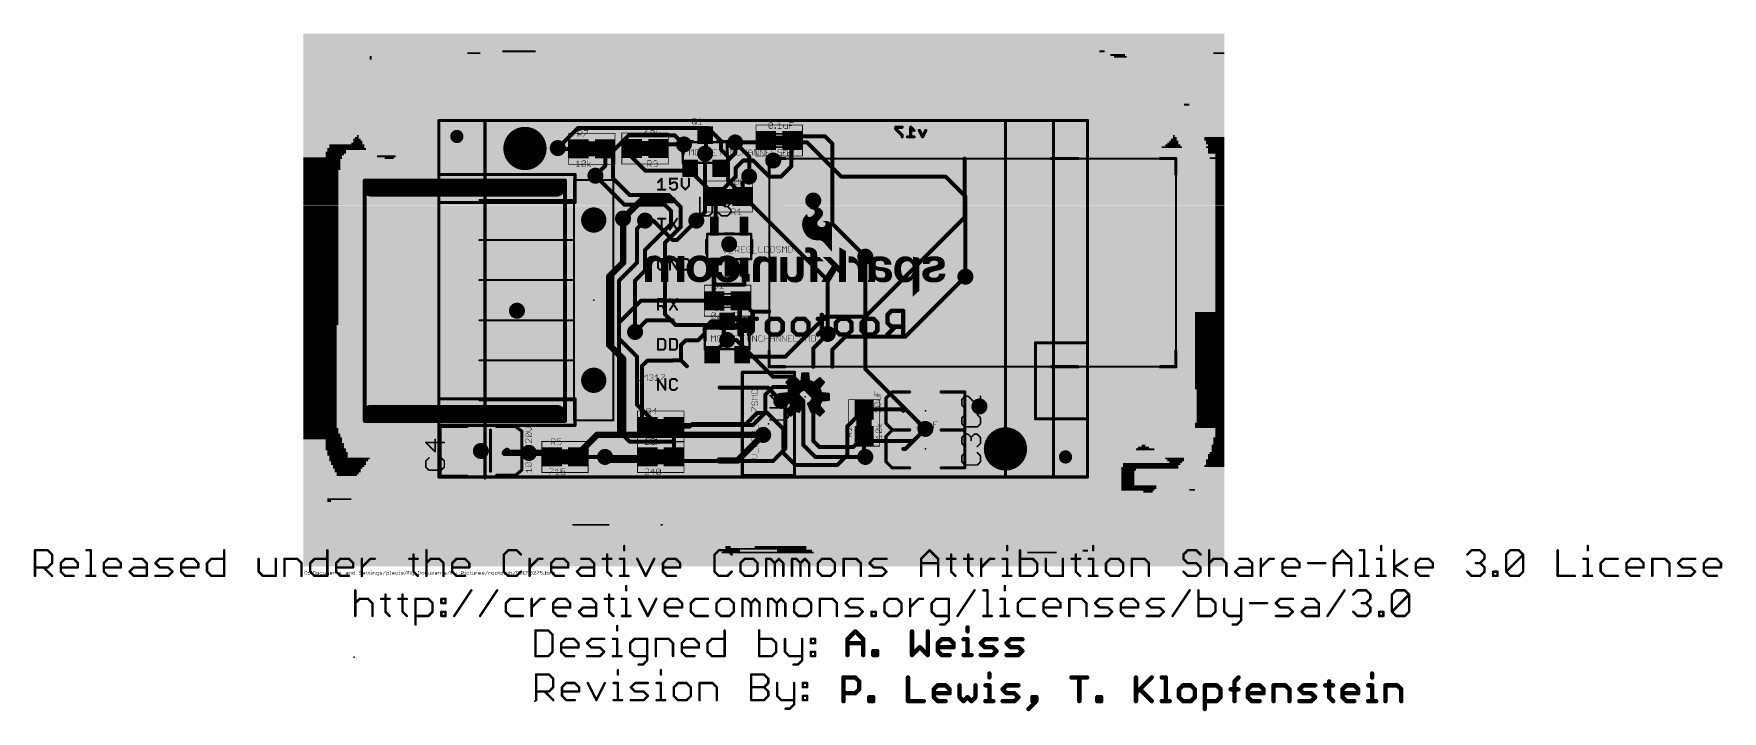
# Model space of a CAD drawing. Extents: x -29 to 78, y -15 to 28.
import ezdxf

# ---------------------------------------------------------------- set-up
doc = ezdxf.new("R2010")
doc.units = 0
for name, color, linetype in [('1', 12, 'CONTINUOUS'), ('16', 132, 'CONTINUOUS'), ('18', 110, 'CONTINUOUS'), ('20', 53, 'CONTINUOUS'), ('200', 132, 'CONTINUOUS'), ('201', 110, 'CONTINUOUS'), ('21', 41, 'CONTINUOUS'), ('22', 40, 'CONTINUOUS'), ('23', 53, 'CONTINUOUS'), ('24', 53, 'CONTINUOUS'), ('25', 253, 'CONTINUOUS'), ('254', 253, 'CONTINUOUS'), ('27', 253, 'CONTINUOUS'), ('29', 253, 'CONTINUOUS'), ('30', 253, 'CONTINUOUS'), ('31', 253, 'CONTINUOUS'), ('35', 253, 'CONTINUOUS'), ('39', 12, 'CONTINUOUS'), ('44', 253, 'CONTINUOUS'), ('49', 6, 'CONTINUOUS'), ('51', 53, 'CONTINUOUS')]:
    doc.layers.add(name, color=color, linetype=linetype)

# ---------------------------------------------------------------- blocks, each defined once
blk = doc.blocks.new('RECT')
blk.add_solid([(-0.5, -0.5), (0.5, -0.5), (-0.5, 0.5), (0.5, 0.5)])
blk = doc.blocks.new('PIE')
at = {"const_width": 0.5}
blk.add_lwpolyline([(0, -0.25, 1), (0, 0.25, 1), (0, -0.25)], format="xyb", dxfattribs=at)
blk = doc.blocks.new('ROUNDV')
at = {"const_width": 0.5}
blk.add_lwpolyline([(0, -0.25, 1), (0, 0.25, 1), (0, -0.25)], format="xyb", dxfattribs=at)

msp = doc.modelspace()

# ---------------------------------------------------------------- linework, layer by layer
at = {"layer": '1'}
for points, const_width in [([(-2.921, 0), (-2.921, 22.606)], 0.2032), ([(-2.921, 22.606), (38.227, 22.606)], 0.2032), ([(38.227, 22.606), (38.227, 8.509)], 0.2032), ([(14.0208, 21.6232), (13.97, 21.674)], 0.254), ([(14.0208, 20.5486), (14.0208, 21.6232)], 0.254), ([(19.519, 21.336), (19.431, 21.248)], 0.254), ([(19.773, 21.59), (19.519, 21.336)], 0.254), ([(19.519, 21.336), (19.519, 20.789)], 0.254), ([(21.59, 21.59), (19.773, 21.59)], 0.254), ([(22.032, 21.148), (21.59, 21.59)], 0.254), ([(4.6228, 20.8534), (4.6736, 20.8026)], 0.254), ([(4.6736, 20.8026), (5.9318, 20.8026)], 0.254), ([(7.6318, 19.7222), (7.6318, 20.8026)], 0.254), ([(9.31, 20.281), (9.31, 20.828)], 0.254), ([(10.16, 19.431), (9.31, 20.281)], 0.254), ([(11.264, 21.082), (11.01, 20.828)], 0.254), ([(12.6238, 21.082), (11.264, 21.082)], 0.254), ([(13.97, 20.4978), (14.0208, 20.5486)], 0.254), ([(15.875, 20.529), (14.92, 19.574)], 0.254), ([(15.875, 21.209), (15.875, 20.529)], 0.254), ([(19.431, 21.248), (19.431, 19.685)], 0.254), ([(22.032, 20.189), (22.032, 21.148)], 0.254), ([(7.0104, 19.1008), (7.6318, 19.7222)], 0.254), ([(12.877, 19.431), (10.16, 19.431)], 0.254), ([(13.02, 19.574), (12.877, 19.431)], 0.254), ([(13.02, 19.404), (13.02, 19.574)], 0.254), ([(14.644, 17.78), (13.02, 19.404)], 0.254), ([(16.383, 20.066), (15.914, 19.597)], 0.254), ([(15.914, 19.597), (15.914, 19.05)], 0.254), ([(17.018, 20.066), (16.383, 20.066)], 0.254), ([(18.034, 19.05), (17.018, 20.066)], 0.254), ([(19.431, 19.685), (18.796, 19.05)], 0.254), ([(22.032, 16.068), (22.032, 20.189)], 0.254), ([(30.432, 16.462), (30.432, 20.189)], 0.254), ([(15.914, 19.05), (14.644, 17.78)], 0.254), ([(16.764, 19.05), (16.344, 18.63)], 0.254), ([(16.344, 18.63), (16.344, 17.78)], 0.254), ([(18.796, 19.05), (18.034, 19.05)], 0.254), ([(8.763, 16.383), (9.9416, 17.5616)], 0.4064), ([(9.9416, 17.5616), (11.9037, 17.5616)], 0.4064), ([(14.644, 17.78), (14.644, 16.0051)], 0.254), ([(10.16, 16.256), (10.6693, 16.256)], 0.254), ([(10.6693, 16.256), (11.9037, 15.0216)], 0.254), ([(12.1768, 15.0216), (13.4112, 16.256)], 0.254), ([(14.644, 16.0051), (14.544, 15.9051)], 0.254), ([(24.13, 13.97), (22.032, 16.068)], 0.254), ([(24.13, 10.16), (30.432, 16.462)], 0.254), ([(11.9037, 15.0216), (12.1768, 15.0216)], 0.254), ([(14.517, 13.2779), (14.544, 13.3049)], 0.254), ([(14.517, 11.176), (14.517, 13.2779)], 0.254), ([(14.544, 13.3049), (14.544, 12.192)], 0.254), ([(16.4592, 13.3049), (16.444, 13.3049)], 0.254), ([(16.4592, 12.192), (16.4592, 13.3049)], 0.254), ([(14.544, 12.192), (16.4592, 12.192)], 0.254), ([(26.67, 8.89), (30.48, 12.7)], 0.254), ([(8.509, 9.779), (9.906, 11.176)], 0.254), ([(9.906, 11.176), (14.517, 11.176)], 0.254), ([(14.517, 11.176), (14.5424, 11.176)], 0.254), ([(16.2424, 11.176), (16.9294, 10.489)], 0.254), ([(8.509, 2.921), (8.509, 9.779)], 0.254), ([(9.525, 9.1948), (10.2718, 9.9416)], 0.254), ([(10.2718, 9.9416), (11.9037, 9.9416)], 0.254), ([(13.9446, 9.4488), (14.3588, 9.863)], 0.254), ([(14.3588, 9.863), (15.367, 9.863)], 0.254), ([(16.4846, 9.6266), (16.317, 9.459)], 0.254), ([(16.9294, 10.489), (18.032, 10.489)], 0.254), ([(19.05, 7.62), (21.59, 10.16)], 0.254), ([(21.59, 10.16), (24.13, 10.16)], 0.254), ([(12.4324, 8.3684), (12.7254, 8.6614)], 0.254), ([(12.7254, 8.6614), (13.5128, 8.6614)], 0.254), ([(13.5128, 8.6614), (13.9446, 9.0932)], 0.254), ([(13.9446, 9.0932), (13.9446, 9.4488)], 0.254), ([(14.4932, 7.813), (15.367, 8.6868)], 0.254), ([(16.317, 9.459), (16.317, 7.763)], 0.254), ([(21.7424, 9.0678), (20.832, 8.1574)], 0.254), ([(22.032, 8.062), (22.86, 8.89)], 0.254), ([(22.86, 8.89), (26.67, 8.89)], 0.254), ([(38.227, 8.509), (34.925, 8.509)], 0.2032), ([(34.925, 8.509), (34.925, 3.683)], 0.2032), ([(11.8681, 7.366), (11.9037, 7.4016)], 0.254), ([(11.9037, 7.4016), (12.4324, 7.4016)], 0.254), ([(12.4324, 7.4016), (12.4206, 7.3898)], 0.254), ([(12.4324, 7.4016), (12.4324, 8.3684)], 0.254), ([(12.4324, 7.4016), (12.8134, 7.0206)], 0.254), ([(14.417, 7.763), (14.417, 7.813)], 0.254), ([(14.417, 7.813), (14.4932, 7.813)], 0.254), ([(16.317, 7.763), (16.46, 7.62)], 0.254), ([(16.46, 7.62), (19.05, 7.62)], 0.254), ([(20.832, 8.1574), (20.832, 6.989)], 0.254), ([(22.032, 6.989), (22.032, 8.062)], 0.254), ([(9.9568, 7.0358), (10.287, 7.366)], 0.254), ([(9.9568, 3.5442), (9.9568, 7.0358)], 0.254), ([(10.287, 7.366), (11.8681, 7.366)], 0.254), ([(17.9499, 5.6721), (14.8874, 5.6721)], 0.254), ([(18.796, 4.826), (17.9499, 5.6721)], 0.254), ([(22.987, 3.2122), (24.0538, 4.279)], 0.254), ([(24.0538, 4.279), (26.452, 4.279)], 0.254), ([(26.452, 4.279), (26.54, 4.191)], 0.254), ([(9.9568, 3.5442), (10.3006, 3.2004)], 0.254), ([(12.0006, 3.2004), (13.0048, 3.2004)], 0.254), ([(12.0006, 2.2352), (12.0006, 3.2004)], 0.254), ([(13.0048, 3.2004), (13.1651, 3.3607)], 0.254), ([(13.1651, 3.3607), (14.8874, 3.3607)], 0.254), ([(14.8874, 3.3607), (16.5687, 3.3607)], 0.254), ([(16.5687, 3.3607), (17.272, 4.064)], 0.254), ([(17.272, 4.064), (17.907, 4.064)], 0.254), ([(17.907, 4.064), (18.923, 3.048)], 0.254), ([(22.987, 1.397), (22.987, 3.2122)], 0.254), ([(34.925, 3.683), (38.227, 3.683)], 0.2032), ([(38.227, 3.683), (38.227, 0)], 0.2032), ([(8.89, 2.54), (8.509, 2.921)], 0.254), ([(9.144, 2.286), (8.89, 2.54)], 0.254), ([(9.1948, 2.2352), (9.144, 2.286)], 0.254), ([(9.1948, 2.2352), (12.0006, 2.2352)], 0.254), ([(12.0006, 2.2352), (12.0006, 1.27)], 0.254), ([(17.653, 2.667), (16.0353, 1.0493)], 0.4064), ([(18.923, 3.048), (18.923, 1.524)], 0.254), ([(24.0538, 1.3462), (24.0538, 2.579)], 0.254), ([(27.94, 3.048), (26.67, 1.778)], 0.254), ([(1.396, 1.651), (1.269, 1.524)], 0.4064), ([(1.269, 1.524), (2.794, 1.524)], 0.4064), ([(5.93, 1.27), (7.62, 1.27)], 0.254), ([(7.62, 1.27), (10.3006, 1.27)], 0.254), ([(16.0353, 1.0493), (14.8874, 1.0493)], 0.4064), ([(18.923, 1.524), (19.685, 0.762)], 0.254), ([(22.352, 0.762), (22.987, 1.397)], 0.254), ([(26.67, 1.778), (26.54, 1.778)], 0.254), ([(38.227, 0), (-2.921, 0)], 0.2032), ([(19.685, 0.762), (22.352, 0.762)], 0.254)]:
    msp.add_lwpolyline(points, dxfattribs=dict(at, const_width=const_width))
for points, const_width in [([(-2.8702, 22.606, 1), (-2.9718, 22.606)], 0.1016), ([(-2.921, 22.6568, 1), (-2.921, 22.5552)], 0.1016), ([(38.2778, 22.606, 1), (38.1762, 22.606)], 0.1016), ([(38.227, 22.5552, 1), (38.227, 22.6568)], 0.1016), ([(14.0149, 21.7189, 1), (13.9251, 21.6291)], 0.127), ([(14.0843, 21.6232, 1), (13.9573, 21.6232)], 0.127), ([(13.9759, 21.5783, 1), (14.0657, 21.6681)], 0.127), ([(19.5825, 21.336, 1), (19.4555, 21.336)], 0.127), ([(19.4741, 21.3809, 1), (19.5639, 21.2911)], 0.127), ([(19.5639, 21.2911, 1), (19.4741, 21.3809)], 0.127), ([(19.773, 21.6535, 1), (19.773, 21.5265)], 0.127), ([(19.8179, 21.5451, 1), (19.7281, 21.6349)], 0.127), ([(21.6349, 21.6349, 1), (21.5451, 21.5451)], 0.127), ([(21.59, 21.5265, 1), (21.59, 21.6535)], 0.127), ([(4.6677, 20.8983, 1), (4.5779, 20.8085)], 0.127), ([(4.6736, 20.8661, 1), (4.6736, 20.7391)], 0.127), ([(4.6287, 20.7577, 1), (4.7185, 20.8475)], 0.127), ([(5.9318, 20.7391, 1), (5.9318, 20.8661)], 0.127), ([(7.6953, 20.8026, 1), (7.5683, 20.8026)], 0.127), ([(9.3735, 20.828, 1), (9.2465, 20.828)], 0.127), ([(9.3549, 20.3259, 1), (9.2651, 20.2361)], 0.127), ([(10.9651, 20.8729, 1), (11.0549, 20.7831)], 0.127), ([(11.264, 21.1455, 1), (11.264, 21.0185)], 0.127), ([(11.3089, 21.0371, 1), (11.2191, 21.1269)], 0.127), ([(12.6238, 21.0185, 1), (12.6238, 21.1455)], 0.127), ([(13.9251, 20.5427, 1), (14.0149, 20.4529)], 0.127), ([(13.9573, 20.5486, 1), (14.0843, 20.5486)], 0.127), ([(14.0657, 20.5037, 1), (13.9759, 20.5935)], 0.127), ([(15.9385, 21.209, 1), (15.8115, 21.209)], 0.127), ([(15.8115, 20.529, 1), (15.9385, 20.529)], 0.127), ([(15.9199, 20.4841, 1), (15.8301, 20.5739)], 0.127), ([(19.4945, 21.248, 1), (19.3675, 21.248)], 0.127), ([(19.3861, 21.2929, 1), (19.4759, 21.2031)], 0.127), ([(19.4555, 20.789, 1), (19.5825, 20.789)], 0.127), ([(22.0955, 21.148, 1), (21.9685, 21.148)], 0.127), ([(21.9871, 21.1031, 1), (22.0769, 21.1929)], 0.127), ([(7.5683, 19.7222, 1), (7.6953, 19.7222)], 0.127), ([(7.6767, 19.6773, 1), (7.5869, 19.7671)], 0.127), ([(9.2465, 20.281, 1), (9.3735, 20.281)], 0.127), ([(10.16, 19.4945, 1), (10.16, 19.3675)], 0.127), ([(10.1151, 19.3861, 1), (10.2049, 19.4759)], 0.127), ([(12.8321, 19.4759, 1), (12.9219, 19.3861)], 0.127), ([(12.877, 19.3675, 1), (12.877, 19.4945)], 0.127), ([(13.0835, 19.574, 1), (12.9565, 19.574)], 0.127), ([(13.0649, 19.4489, 1), (12.9751, 19.3591)], 0.127), ([(12.9565, 19.404, 1), (13.0835, 19.404)], 0.127), ([(13.0649, 19.5291, 1), (12.9751, 19.6189)], 0.127), ([(14.8751, 19.6189, 1), (14.9649, 19.5291)], 0.127), ([(15.9775, 19.597, 1), (15.8505, 19.597)], 0.127), ([(15.8691, 19.6419, 1), (15.9589, 19.5521)], 0.127), ([(16.383, 20.1295, 1), (16.383, 20.0025)], 0.127), ([(16.4279, 20.0211, 1), (16.3381, 20.1109)], 0.127), ([(17.0629, 20.1109, 1), (16.9731, 20.0211)], 0.127), ([(17.018, 20.0025, 1), (17.018, 20.1295)], 0.127), ([(19.3675, 19.685, 1), (19.4945, 19.685)], 0.127), ([(19.4759, 19.6401, 1), (19.3861, 19.7299)], 0.127), ([(22.0955, 20.189, 1), (21.9685, 20.189)], 0.127), ([(21.9685, 20.189, 1), (22.0955, 20.189)], 0.127), ([(30.4955, 20.189, 1), (30.3685, 20.189)], 0.127), ([(6.9655, 19.1457, 1), (7.0553, 19.0559)], 0.127), ([(15.8505, 19.05, 1), (15.9775, 19.05)], 0.127), ([(15.9589, 19.0051, 1), (15.8691, 19.0949)], 0.127), ([(16.4075, 18.63, 1), (16.2805, 18.63)], 0.127), ([(16.2991, 18.6749, 1), (16.3889, 18.5851)], 0.127), ([(16.8089, 19.0051, 1), (16.7191, 19.0949)], 0.127), ([(18.034, 19.1135, 1), (18.034, 18.9865)], 0.127), ([(17.9891, 19.0051, 1), (18.0789, 19.0949)], 0.127), ([(18.7511, 19.0949, 1), (18.8409, 19.0051)], 0.127), ([(18.796, 18.9865, 1), (18.796, 19.1135)], 0.127), ([(9.9416, 17.6632, 1), (9.9416, 17.46)], 0.2032), ([(10.0134, 17.4898, 1), (9.8698, 17.6334)], 0.2032), ([(11.9037, 17.46, 1), (11.9037, 17.6632)], 0.2032), ([(14.7075, 17.78, 1), (14.5805, 17.78)], 0.127), ([(14.5991, 17.8249, 1), (14.6889, 17.7351)], 0.127), ([(14.5991, 17.7351, 1), (14.6889, 17.8249)], 0.127), ([(16.2805, 17.78, 1), (16.4075, 17.78)], 0.127), ([(8.6912, 16.4548, 1), (8.8348, 16.3112)], 0.2032), ([(10.16, 16.3195, 1), (10.16, 16.1925)], 0.127), ([(10.7142, 16.3009, 1), (10.6244, 16.2111)], 0.127), ([(10.6693, 16.1925, 1), (10.6693, 16.3195)], 0.127), ([(13.4561, 16.2111, 1), (13.3663, 16.3009)], 0.127), ([(14.5805, 16.0051, 1), (14.7075, 16.0051)], 0.127), ([(14.6889, 15.9602, 1), (14.5991, 16.05)], 0.127), ([(22.0769, 16.1129, 1), (21.9871, 16.0231)], 0.127), ([(21.9685, 16.068, 1), (22.0955, 16.068)], 0.127), ([(30.3685, 16.462, 1), (30.4955, 16.462)], 0.127), ([(30.4769, 16.4171, 1), (30.3871, 16.5069)], 0.127), ([(11.9037, 15.0851, 1), (11.9037, 14.9581)], 0.127), ([(11.8588, 14.9767, 1), (11.9486, 15.0665)], 0.127), ([(12.1319, 15.0665, 1), (12.2217, 14.9767)], 0.127), ([(12.1768, 14.9581, 1), (12.1768, 15.0851)], 0.127), ([(14.4991, 15.95, 1), (14.5889, 15.8602)], 0.127), ([(24.0851, 13.9251, 1), (24.1749, 14.0149)], 0.127), ([(14.5805, 13.2779, 1), (14.4535, 13.2779)], 0.127), ([(14.4721, 13.3228, 1), (14.5619, 13.233)], 0.127), ([(14.6075, 13.3049, 1), (14.4805, 13.3049)], 0.127), ([(14.5889, 13.26, 1), (14.4991, 13.3498)], 0.127), ([(16.444, 13.3684, 1), (16.444, 13.2414)], 0.127), ([(16.5227, 13.3049, 1), (16.3957, 13.3049)], 0.127), ([(16.4592, 13.2414, 1), (16.4592, 13.3684)], 0.127), ([(14.544, 12.2555, 1), (14.544, 12.1285)], 0.127), ([(14.4805, 12.192, 1), (14.6075, 12.192)], 0.127), ([(16.3957, 12.192, 1), (16.5227, 12.192)], 0.127), ([(16.4592, 12.1285, 1), (16.4592, 12.2555)], 0.127), ([(30.5249, 12.6551, 1), (30.4351, 12.7449)], 0.127), ([(9.906, 11.2395, 1), (9.906, 11.1125)], 0.127), ([(9.9509, 11.1311, 1), (9.8611, 11.2209)], 0.127), ([(14.517, 11.2395, 1), (14.517, 11.1125)], 0.127), ([(14.4535, 11.176, 1), (14.5805, 11.176)], 0.127), ([(14.517, 11.1125, 1), (14.517, 11.2395)], 0.127), ([(14.5424, 11.1125, 1), (14.5424, 11.2395)], 0.127), ([(16.2873, 11.2209, 1), (16.1975, 11.1311)], 0.127), ([(8.5725, 9.779, 1), (8.4455, 9.779)], 0.127), ([(8.4641, 9.8239, 1), (8.5539, 9.7341)], 0.127), ([(10.2718, 10.0051, 1), (10.2718, 9.8781)], 0.127), ([(10.3167, 9.8967, 1), (10.2269, 9.9865)], 0.127), ([(11.9037, 9.8781, 1), (11.9037, 10.0051)], 0.127), ([(14.3588, 9.9265, 1), (14.3588, 9.7995)], 0.127), ([(14.4037, 9.8181, 1), (14.3139, 9.9079)], 0.127), ([(15.367, 9.7995, 1), (15.367, 9.9265)], 0.127), ([(16.5295, 9.5817, 1), (16.4397, 9.6715)], 0.127), ([(16.9294, 10.5525, 1), (16.9294, 10.4255)], 0.127), ([(16.8845, 10.4441, 1), (16.9743, 10.5339)], 0.127), ([(18.032, 10.4255, 1), (18.032, 10.5525)], 0.127), ([(21.59, 10.2235, 1), (21.59, 10.0965)], 0.127), ([(21.6349, 10.1151, 1), (21.5451, 10.2049)], 0.127), ([(24.0851, 10.2049, 1), (24.1749, 10.1151)], 0.127), ([(24.13, 10.0965, 1), (24.13, 10.2235)], 0.127), ([(9.4801, 9.2397, 1), (9.5699, 9.1499)], 0.127), ([(12.7254, 8.7249, 1), (12.7254, 8.5979)], 0.127), ([(12.7703, 8.6165, 1), (12.6805, 8.7063)], 0.127), ([(13.4679, 8.7063, 1), (13.5577, 8.6165)], 0.127), ([(13.5128, 8.5979, 1), (13.5128, 8.7249)], 0.127), ([(14.0081, 9.4488, 1), (13.8811, 9.4488)], 0.127), ([(13.8997, 9.4937, 1), (13.9895, 9.4039)], 0.127), ([(13.8811, 9.0932, 1), (14.0081, 9.0932)], 0.127), ([(13.9895, 9.0483, 1), (13.8997, 9.1381)], 0.127), ([(15.4119, 8.6419, 1), (15.3221, 8.7317)], 0.127), ([(16.3805, 9.459, 1), (16.2535, 9.459)], 0.127), ([(16.2721, 9.5039, 1), (16.3619, 9.4141)], 0.127), ([(21.7873, 9.0229, 1), (21.6975, 9.1127)], 0.127), ([(22.86, 8.9535, 1), (22.86, 8.8265)], 0.127), ([(22.9049, 8.8451, 1), (22.8151, 8.9349)], 0.127), ([(26.6251, 8.9349, 1), (26.7149, 8.8451)], 0.127), ([(26.67, 8.8265, 1), (26.67, 8.9535)], 0.127), ([(34.925, 8.5598, 1), (34.925, 8.4582)], 0.1016), ([(34.9758, 8.509, 1), (34.8742, 8.509)], 0.1016), ([(38.227, 8.4582, 1), (38.227, 8.5598)], 0.1016), ([(11.9037, 7.4651, 1), (11.9037, 7.3381)], 0.127), ([(11.9486, 7.3567, 1), (11.8588, 7.4465)], 0.127), ([(12.3757, 7.4347, 1), (12.4655, 7.3449)], 0.127), ([(12.4959, 8.3684, 1), (12.3689, 8.3684)], 0.127), ([(12.3875, 8.4133, 1), (12.4773, 8.3235)], 0.127), ([(12.4773, 7.4465, 1), (12.3875, 7.3567)], 0.127), ([(12.4773, 7.3567, 1), (12.3875, 7.4465)], 0.127), ([(12.4324, 7.3381, 1), (12.4324, 7.4651)], 0.127), ([(14.4805, 7.813, 1), (14.3535, 7.813)], 0.127), ([(14.417, 7.8765, 1), (14.417, 7.7495)], 0.127), ([(14.3535, 7.763, 1), (14.4805, 7.763)], 0.127), ([(14.4483, 7.8579, 1), (14.5381, 7.7681)], 0.127), ([(14.4932, 7.7495, 1), (14.4932, 7.8765)], 0.127), ([(16.3619, 7.8079, 1), (16.2721, 7.7181)], 0.127), ([(16.2535, 7.763, 1), (16.3805, 7.763)], 0.127), ([(16.46, 7.6835, 1), (16.46, 7.5565)], 0.127), ([(16.4151, 7.5751, 1), (16.5049, 7.6649)], 0.127), ([(19.0051, 7.6649, 1), (19.0949, 7.5751)], 0.127), ([(19.05, 7.5565, 1), (19.05, 7.6835)], 0.127), ([(20.8955, 8.1574, 1), (20.7685, 8.1574)], 0.127), ([(20.7871, 8.2023, 1), (20.8769, 8.1125)], 0.127), ([(22.0955, 8.062, 1), (21.9685, 8.062)], 0.127), ([(21.9871, 8.1069, 1), (22.0769, 8.0171)], 0.127), ([(38.1762, 8.509, 1), (38.2778, 8.509)], 0.1016), ([(10.0203, 7.0358, 1), (9.8933, 7.0358)], 0.127), ([(9.9119, 7.0807, 1), (10.0017, 6.9909)], 0.127), ([(10.287, 7.4295, 1), (10.287, 7.3025)], 0.127), ([(10.3319, 7.3211, 1), (10.2421, 7.4109)], 0.127), ([(11.8232, 7.4109, 1), (11.913, 7.3211)], 0.127), ([(11.8681, 7.3025, 1), (11.8681, 7.4295)], 0.127), ([(12.3689, 7.4016, 1), (12.4959, 7.4016)], 0.127), ([(12.7685, 6.9757, 1), (12.8583, 7.0655)], 0.127), ([(20.7685, 6.989, 1), (20.8955, 6.989)], 0.127), ([(21.9685, 6.989, 1), (22.0955, 6.989)], 0.127), ([(14.8874, 5.7356, 1), (14.8874, 5.6086)], 0.127), ([(17.9948, 5.717, 1), (17.905, 5.6272)], 0.127), ([(17.9499, 5.6086, 1), (17.9499, 5.7356)], 0.127), ([(18.7511, 4.7811, 1), (18.8409, 4.8709)], 0.127), ([(24.0538, 4.3425, 1), (24.0538, 4.2155)], 0.127), ([(24.0987, 4.2341, 1), (24.0089, 4.3239)], 0.127), ([(26.4969, 4.3239, 1), (26.4071, 4.2341)], 0.127), ([(26.452, 4.2155, 1), (26.452, 4.3425)], 0.127), ([(26.4951, 4.1461, 1), (26.5849, 4.2359)], 0.127), ([(10.0017, 3.5891, 1), (9.9119, 3.4993)], 0.127), ([(9.8933, 3.5442, 1), (10.0203, 3.5442)], 0.127), ([(10.2557, 3.1555, 1), (10.3455, 3.2453)], 0.127), ([(12.0006, 3.2639, 1), (12.0006, 3.1369)], 0.127), ([(12.0641, 3.2004, 1), (11.9371, 3.2004)], 0.127), ([(12.9599, 3.2453, 1), (13.0497, 3.1555)], 0.127), ([(13.0048, 3.1369, 1), (13.0048, 3.2639)], 0.127), ([(13.1651, 3.4242, 1), (13.1651, 3.2972)], 0.127), ([(13.21, 3.3158, 1), (13.1202, 3.4056)], 0.127), ([(14.8874, 3.4242, 1), (14.8874, 3.2972)], 0.127), ([(14.8874, 3.2972, 1), (14.8874, 3.4242)], 0.127), ([(16.5238, 3.4056, 1), (16.6136, 3.3158)], 0.127), ([(16.5687, 3.2972, 1), (16.5687, 3.4242)], 0.127), ([(17.272, 4.1275, 1), (17.272, 4.0005)], 0.127), ([(17.3169, 4.0191, 1), (17.2271, 4.1089)], 0.127), ([(17.9519, 4.1089, 1), (17.8621, 4.0191)], 0.127), ([(17.907, 4.0005, 1), (17.907, 4.1275)], 0.127), ([(23.0505, 3.2122, 1), (22.9235, 3.2122)], 0.127), ([(22.9421, 3.2571, 1), (23.0319, 3.1673)], 0.127), ([(34.925, 3.7338, 1), (34.925, 3.6322)], 0.1016), ([(34.8742, 3.683, 1), (34.9758, 3.683)], 0.1016), ([(38.2778, 3.683, 1), (38.1762, 3.683)], 0.1016), ([(38.227, 3.6322, 1), (38.227, 3.7338)], 0.1016), ([(8.5539, 2.9659, 1), (8.4641, 2.8761)], 0.127), ([(8.4455, 2.921, 1), (8.5725, 2.921)], 0.127), ([(8.9349, 2.5849, 1), (8.8451, 2.4951)], 0.127), ([(8.8451, 2.4951, 1), (8.9349, 2.5849)], 0.127), ([(9.1889, 2.3309, 1), (9.0991, 2.2411)], 0.127), ([(9.0991, 2.2411, 1), (9.1889, 2.3309)], 0.127), ([(9.1948, 2.2987, 1), (9.1948, 2.1717)], 0.127), ([(9.1499, 2.1903, 1), (9.2397, 2.2801)], 0.127), ([(12.0641, 2.2352, 1), (11.9371, 2.2352)], 0.127), ([(11.9371, 2.2352, 1), (12.0641, 2.2352)], 0.127), ([(12.0006, 2.1717, 1), (12.0006, 2.2987)], 0.127), ([(17.7248, 2.5952, 1), (17.5812, 2.7388)], 0.2032), ([(18.9865, 3.048, 1), (18.8595, 3.048)], 0.127), ([(18.8781, 3.0031, 1), (18.9679, 3.0929)], 0.127), ([(24.1173, 2.579, 1), (23.9903, 2.579)], 0.127), ([(27.9849, 3.0031, 1), (27.8951, 3.0929)], 0.127), ([(1.269, 1.6256, 1), (1.269, 1.4224)], 0.2032), ([(1.1972, 1.5958, 1), (1.3408, 1.4522)], 0.2032), ([(1.4678, 1.5792, 1), (1.3242, 1.7228)], 0.2032), ([(2.794, 1.4224, 1), (2.794, 1.6256)], 0.2032), ([(5.93, 1.3335, 1), (5.93, 1.2065)], 0.127), ([(7.62, 1.3335, 1), (7.62, 1.2065)], 0.127), ([(7.62, 1.2065, 1), (7.62, 1.3335)], 0.127), ([(10.3006, 1.2065, 1), (10.3006, 1.3335)], 0.127), ([(11.9371, 1.27, 1), (12.0641, 1.27)], 0.127), ([(14.8874, 1.1509, 1), (14.8874, 0.9477)], 0.2032), ([(15.9635, 1.1211, 1), (16.1071, 0.9775)], 0.2032), ([(16.0353, 0.9477, 1), (16.0353, 1.1509)], 0.2032), ([(18.9679, 1.5689, 1), (18.8781, 1.4791)], 0.127), ([(18.8595, 1.524, 1), (18.9865, 1.524)], 0.127), ([(22.9235, 1.397, 1), (23.0505, 1.397)], 0.127), ([(23.0319, 1.3521, 1), (22.9421, 1.4419)], 0.127), ([(24.0538, 1.3462, 0.4142), (24.13, 1.27)], 0.254), ([(24.1173, 1.3462, 1), (23.9903, 1.3462)], 0.127), ([(23.9903, 1.3462, 1), (24.1173, 1.3462)], 0.127), ([(24.13, 1.2065, 1), (24.13, 1.3335)], 0.127), ([(26.54, 1.8415, 1), (26.54, 1.7145)], 0.127), ([(26.6251, 1.8229, 1), (26.7149, 1.7331)], 0.127), ([(26.67, 1.7145, 1), (26.67, 1.8415)], 0.127), ([(-2.921, 0.0508, 1), (-2.921, -0.0508)], 0.1016), ([(-2.9718, 0, 1), (-2.8702, 0)], 0.1016), ([(19.685, 0.8255, 1), (19.685, 0.6985)], 0.127), ([(19.6401, 0.7171, 1), (19.7299, 0.8069)], 0.127), ([(22.3071, 0.8069, 1), (22.3969, 0.7171)], 0.127), ([(22.352, 0.6985, 1), (22.352, 0.8255)], 0.127), ([(38.1762, 0, 1), (38.2778, 0)], 0.1016), ([(38.227, -0.0508, 1), (38.227, 0.0508)], 0.1016)]:
    msp.add_lwpolyline(points, format="xyb", dxfattribs=dict(at, const_width=const_width))
at = {"layer": '16'}
for points, const_width in [([(-2.921, 22.606), (-2.921, 0)], 0.2032), ([(33.02, 22.606), (-2.921, 22.606)], 0.2032), ([(33.02, 0), (33.02, 22.606)], 0.2032), ([(4.6228, 20.8534), (5.8928, 22.1234)], 0.254), ([(5.8928, 22.1234), (14.1478, 22.1234)], 0.254), ([(8.128, 20.6756), (9.1186, 21.6662)], 0.254), ([(9.1186, 21.6662), (12.0396, 21.6662)], 0.254), ([(12.0396, 21.6662), (12.6238, 21.082)], 0.254), ([(14.1478, 22.1234), (14.986, 21.2852)], 0.254), ([(26.4686, 22.1747), (26.0618, 22.1747)], 0.2032), ([(26.0618, 22.1747), (26.0618, 22.073)], 0.2032), ([(26.0618, 22.073), (26.4686, 21.6663)], 0.2032), ([(26.4686, 21.6663), (26.4686, 21.5646)], 0.2032), ([(27.217, 21.5646), (26.8102, 21.5646)], 0.2032), ([(27.217, 21.9713), (27.0136, 22.1747)], 0.2032), ([(27.0136, 22.1747), (27.0136, 21.5646)], 0.2032), ([(27.762, 21.5646), (27.5587, 21.9713)], 0.2032), ([(27.9654, 21.9713), (27.762, 21.5646)], 0.2032), ([(8.128, 18.923), (8.128, 20.6756)], 0.254), ([(13.97, 16.8148), (13.97, 20.4978)], 0.254), ([(14.986, 21.2852), (14.986, 20.7518)], 0.254), ([(14.986, 20.7518), (15.4178, 20.32)], 0.254), ([(15.4178, 20.32), (15.4178, 18.796)], 0.254), ([(20.447, 21.209), (15.875, 21.209)], 0.254), ([(15.875, 21.209), (16.764, 20.32)], 0.254), ([(16.764, 20.32), (16.764, 19.05)], 0.254), ([(22.606, 19.05), (20.447, 21.209)], 0.254), ([(8.8392, 17.272), (7.0104, 19.1008)], 0.254), ([(9.1694, 17.8816), (8.128, 18.923)], 0.254), ([(15.4178, 18.796), (21.7424, 12.4714)], 0.254), ([(29.21, 19.05), (22.606, 19.05)], 0.254), ([(30.48, 17.78), (29.21, 19.05)], 0.254), ([(11.4046, 17.272), (8.8392, 17.272)], 0.254), ([(11.6586, 17.8816), (9.1694, 17.8816)], 0.254), ([(11.811, 16.8656), (11.4046, 17.272)], 0.254), ([(12.4206, 17.1196), (11.6586, 17.8816)], 0.254), ([(12.4206, 15.8496), (12.4206, 17.1196)], 0.254), ([(30.48, 12.7), (30.48, 17.78)], 0.254), ([(8.763, 13.589), (8.763, 16.383)], 0.4064), ([(9.652, 15.748), (10.16, 16.256)], 0.254), ([(10.16, 14.4018), (11.811, 16.0528)], 0.254), ([(11.811, 16.0528), (11.811, 16.8656)], 0.254), ([(13.4112, 16.256), (13.97, 16.8148)], 0.254), ([(9.652, 13.589), (9.652, 15.748)], 0.254), ([(11.43, 14.859), (12.4206, 15.8496)], 0.254), ([(10.16, 13.081), (10.16, 14.4018)], 0.254), ([(11.43, 10.3124), (11.43, 14.859)], 0.254), ([(24.13, 6.858), (24.13, 13.97)], 0.254), ([(7.874, 12.7), (8.763, 13.589)], 0.4064), ([(7.874, 8.382), (7.874, 12.7)], 0.4064), ([(8.509, 12.446), (9.652, 13.589)], 0.254), ([(9.525, 12.446), (10.16, 13.081)], 0.254), ([(8.509, 8.763), (8.509, 12.446)], 0.254), ([(9.525, 9.1948), (9.525, 12.446)], 0.254), ([(21.7424, 12.4714), (21.7424, 9.0678)], 0.254), ([(12.1158, 9.6266), (11.43, 10.3124)], 0.254), ([(12.1158, 9.6266), (16.4846, 9.6266)], 0.254), ([(8.763, 7.493), (7.874, 8.382)], 0.4064), ([(9.652, 7.62), (8.509, 8.763)], 0.254), ([(15.367, 8.6868), (15.9512, 8.6868)], 0.254), ([(15.9512, 8.6868), (18.288, 6.35)], 0.254), ([(8.763, 2.794), (8.763, 7.493)], 0.4064), ([(9.652, 4.572), (9.652, 7.62)], 0.254), ([(18.288, 6.35), (19.558, 6.35)], 0.254), ([(19.558, 6.35), (20.828, 5.08)], 0.254), ([(27.94, 3.048), (24.13, 6.858)], 0.254), ([(17.78, 5.207), (18.288, 5.715)], 0.254), ([(18.288, 5.715), (19.304, 5.715)], 0.254), ([(19.304, 5.715), (20.193, 4.826)], 0.254), ([(9.652, 4.572), (10.922, 3.302)], 0.254), ([(17.78, 4.064), (17.78, 5.207)], 0.254), ([(19.05, 4.572), (18.796, 4.826)], 0.254), ([(19.05, 1.778), (19.05, 4.572)], 0.254), ([(20.193, 4.826), (20.193, 2.032)], 0.254), ([(20.828, 5.08), (20.828, 2.286)], 0.254), ([(10.922, 3.302), (17.018, 3.302)], 0.254), ([(17.018, 3.302), (17.78, 4.064)], 0.254), ([(5.969, 1.524), (7.112, 2.667)], 0.4064), ([(7.112, 2.667), (8.89, 2.667)], 0.4064), ([(8.89, 2.667), (8.763, 2.794)], 0.4064), ([(8.89, 2.667), (17.653, 2.667)], 0.4064), ([(20.193, 2.032), (20.955, 1.27)], 0.254), ([(20.828, 2.286), (21.209, 1.905)], 0.254), ([(23.368, 1.905), (23.749, 2.286)], 0.254), ([(23.749, 2.286), (27.178, 2.286)], 0.254), ([(27.178, 2.286), (27.94, 3.048)], 0.254), ([(2.794, 1.524), (5.969, 1.524)], 0.4064), ([(7.62, 1.27), (7.874, 1.016)], 0.254), ([(7.874, 1.016), (18.288, 1.016)], 0.254), ([(18.288, 1.016), (19.05, 1.778)], 0.254), ([(20.955, 1.27), (24.13, 1.27)], 0.254), ([(21.209, 1.905), (23.368, 1.905)], 0.254), ([(-2.921, 0), (33.02, 0)], 0.2032)]:
    msp.add_lwpolyline(points, dxfattribs=dict(at, const_width=const_width))
for points, const_width in [([(-2.8702, 22.606, 1), (-2.9718, 22.606)], 0.1016), ([(-2.921, 22.6568, 1), (-2.921, 22.5552)], 0.1016), ([(33.0708, 22.606, 1), (32.9692, 22.606)], 0.1016), ([(33.02, 22.5552, 1), (33.02, 22.6568)], 0.1016), ([(5.8928, 22.1869, 1), (5.8928, 22.0599)], 0.127), ([(5.9377, 22.0785, 1), (5.8479, 22.1683)], 0.127), ([(9.1186, 21.7297, 1), (9.1186, 21.6027)], 0.127), ([(9.1635, 21.6213, 1), (9.0737, 21.7111)], 0.127), ([(12.0845, 21.7111, 1), (11.9947, 21.6213)], 0.127), ([(12.0396, 21.6027, 1), (12.0396, 21.7297)], 0.127), ([(14.1927, 22.1683, 1), (14.1029, 22.0785)], 0.127), ([(14.1478, 22.0599, 1), (14.1478, 22.1869)], 0.127), ([(26.0618, 22.2255, 1), (26.0618, 22.1239)], 0.1016), ([(26.1126, 22.1747, 1), (26.011, 22.1747)], 0.1016), ([(26.0977, 22.109, 1), (26.0259, 22.0371)], 0.1016), ([(26.011, 22.073, 1), (26.1126, 22.073)], 0.1016), ([(26.5194, 21.6663, 1), (26.4178, 21.6663)], 0.1016), ([(26.4178, 21.5646, 1), (26.5194, 21.5646)], 0.1016), ([(26.4326, 21.6304, 1), (26.5045, 21.7022)], 0.1016), ([(26.4686, 22.1239, 1), (26.4686, 22.2255)], 0.1016), ([(26.8102, 21.6154, 1), (26.8102, 21.5138)], 0.1016), ([(27.0495, 22.2106, 1), (26.9777, 22.1388)], 0.1016), ([(27.0644, 22.1747, 1), (26.9628, 22.1747)], 0.1016), ([(26.9628, 21.5646, 1), (27.0644, 21.5646)], 0.1016), ([(27.1811, 21.9354, 1), (27.2529, 22.0073)], 0.1016), ([(27.217, 21.5138, 1), (27.217, 21.6154)], 0.1016), ([(27.6041, 21.9941, 1), (27.5132, 21.9486)], 0.1016), ([(27.7166, 21.5873, 1), (27.8075, 21.5419)], 0.1016), ([(27.7166, 21.5419, 1), (27.8075, 21.5873)], 0.1016), ([(28.0108, 21.9486, 1), (27.92, 21.9941)], 0.1016), ([(4.5779, 20.8983, 1), (4.6677, 20.8085)], 0.127), ([(8.1915, 20.6756, 1), (8.0645, 20.6756)], 0.127), ([(8.0831, 20.7205, 1), (8.1729, 20.6307)], 0.127), ([(12.5789, 21.0371, 1), (12.6687, 21.1269)], 0.127), ([(14.0335, 20.4978, 1), (13.9065, 20.4978)], 0.127), ([(15.0495, 21.2852, 1), (14.9225, 21.2852)], 0.127), ([(15.0309, 20.7967, 1), (14.9411, 20.7069)], 0.127), ([(14.9225, 20.7518, 1), (15.0495, 20.7518)], 0.127), ([(14.9411, 21.2403, 1), (15.0309, 21.3301)], 0.127), ([(15.4813, 20.32, 1), (15.3543, 20.32)], 0.127), ([(15.3729, 20.2751, 1), (15.4627, 20.3649)], 0.127), ([(15.875, 21.2725, 1), (15.875, 21.1455)], 0.127), ([(15.9199, 21.2539, 1), (15.8301, 21.1641)], 0.127), ([(16.8275, 20.32, 1), (16.7005, 20.32)], 0.127), ([(16.7191, 20.2751, 1), (16.8089, 20.3649)], 0.127), ([(20.4919, 21.2539, 1), (20.4021, 21.1641)], 0.127), ([(20.447, 21.1455, 1), (20.447, 21.2725)], 0.127), ([(7.0553, 19.1457, 1), (6.9655, 19.0559)], 0.127), ([(8.1729, 18.9679, 1), (8.0831, 18.8781)], 0.127), ([(8.0645, 18.923, 1), (8.1915, 18.923)], 0.127), ([(15.4627, 18.8409, 1), (15.3729, 18.7511)], 0.127), ([(15.3543, 18.796, 1), (15.4813, 18.796)], 0.127), ([(16.7005, 19.05, 1), (16.8275, 19.05)], 0.127), ([(22.606, 19.1135, 1), (22.606, 18.9865)], 0.127), ([(22.5611, 19.0051, 1), (22.6509, 19.0949)], 0.127), ([(29.2549, 19.0949, 1), (29.1651, 19.0051)], 0.127), ([(29.21, 18.9865, 1), (29.21, 19.1135)], 0.127), ([(8.8392, 17.3355, 1), (8.8392, 17.2085)], 0.127), ([(8.7943, 17.2271, 1), (8.8841, 17.3169)], 0.127), ([(9.1694, 17.9451, 1), (9.1694, 17.8181)], 0.127), ([(9.1245, 17.8367, 1), (9.2143, 17.9265)], 0.127), ([(11.4495, 17.3169, 1), (11.3597, 17.2271)], 0.127), ([(11.4046, 17.2085, 1), (11.4046, 17.3355)], 0.127), ([(11.7035, 17.9265, 1), (11.6137, 17.8367)], 0.127), ([(11.6586, 17.8181, 1), (11.6586, 17.9451)], 0.127), ([(12.4841, 17.1196, 1), (12.3571, 17.1196)], 0.127), ([(12.3757, 17.0747, 1), (12.4655, 17.1645)], 0.127), ([(30.5435, 17.78, 1), (30.4165, 17.78)], 0.127), ([(30.4351, 17.7351, 1), (30.5249, 17.8249)], 0.127), ([(8.8646, 16.383, 1), (8.6614, 16.383)], 0.2032), ([(10.2049, 16.2111, 1), (10.1151, 16.3009)], 0.127), ([(11.8745, 16.8656, 1), (11.7475, 16.8656)], 0.127), ([(11.7475, 16.0528, 1), (11.8745, 16.0528)], 0.127), ([(11.7661, 16.8207, 1), (11.8559, 16.9105)], 0.127), ([(11.8559, 16.0079, 1), (11.7661, 16.0977)], 0.127), ([(13.3663, 16.3009, 1), (13.4561, 16.2111)], 0.127), ([(13.9065, 16.8148, 1), (14.0335, 16.8148)], 0.127), ([(14.0149, 16.7699, 1), (13.9251, 16.8597)], 0.127), ([(9.7155, 15.748, 1), (9.5885, 15.748)], 0.127), ([(9.6071, 15.7929, 1), (9.6969, 15.7031)], 0.127), ([(12.3571, 15.8496, 1), (12.4841, 15.8496)], 0.127), ([(12.4655, 15.8047, 1), (12.3757, 15.8945)], 0.127), ([(10.2235, 14.4018, 1), (10.0965, 14.4018)], 0.127), ([(10.1151, 14.4467, 1), (10.2049, 14.3569)], 0.127), ([(11.4935, 14.859, 1), (11.3665, 14.859)], 0.127), ([(11.3851, 14.9039, 1), (11.4749, 14.8141)], 0.127), ([(24.1935, 13.97, 1), (24.0665, 13.97)], 0.127), ([(7.9756, 12.7, 1), (7.7724, 12.7)], 0.2032), ([(7.8022, 12.7718, 1), (7.9458, 12.6282)], 0.2032), ([(8.6614, 13.589, 1), (8.8646, 13.589)], 0.2032), ([(8.8348, 13.5172, 1), (8.6912, 13.6608)], 0.2032), ([(9.5885, 13.589, 1), (9.7155, 13.589)], 0.127), ([(9.6969, 13.5441, 1), (9.6071, 13.6339)], 0.127), ([(10.0965, 13.081, 1), (10.2235, 13.081)], 0.127), ([(10.2049, 13.0361, 1), (10.1151, 13.1259)], 0.127), ([(8.5725, 12.446, 1), (8.4455, 12.446)], 0.127), ([(8.4641, 12.4909, 1), (8.5539, 12.4011)], 0.127), ([(9.5885, 12.446, 1), (9.4615, 12.446)], 0.127), ([(9.4801, 12.4909, 1), (9.5699, 12.4011)], 0.127), ([(21.8059, 12.4714, 1), (21.6789, 12.4714)], 0.127), ([(21.6975, 12.4265, 1), (21.7873, 12.5163)], 0.127), ([(30.4165, 12.7, 1), (30.5435, 12.7)], 0.127), ([(11.4749, 10.3573, 1), (11.3851, 10.2675)], 0.127), ([(11.3665, 10.3124, 1), (11.4935, 10.3124)], 0.127), ([(12.1158, 9.6901, 1), (12.1158, 9.5631)], 0.127), ([(12.0709, 9.5817, 1), (12.1607, 9.6715)], 0.127), ([(16.4846, 9.5631, 1), (16.4846, 9.6901)], 0.127), ([(7.9458, 8.4538, 1), (7.8022, 8.3102)], 0.2032), ([(8.5539, 8.8079, 1), (8.4641, 8.7181)], 0.127), ([(8.4455, 8.763, 1), (8.5725, 8.763)], 0.127), ([(9.4615, 9.1948, 1), (9.5885, 9.1948)], 0.127), ([(15.367, 8.7503, 1), (15.367, 8.6233)], 0.127), ([(15.9961, 8.7317, 1), (15.9063, 8.6419)], 0.127), ([(15.9512, 8.6233, 1), (15.9512, 8.7503)], 0.127), ([(21.6789, 9.0678, 1), (21.8059, 9.0678)], 0.127), ([(7.7724, 8.382, 1), (7.9756, 8.382)], 0.2032), ([(8.8646, 7.493, 1), (8.6614, 7.493)], 0.2032), ([(8.6912, 7.4212, 1), (8.8348, 7.5648)], 0.2032), ([(9.7155, 7.62, 1), (9.5885, 7.62)], 0.127), ([(9.6071, 7.5751, 1), (9.6969, 7.6649)], 0.127), ([(18.288, 6.4135, 1), (18.288, 6.2865)], 0.127), ([(18.2431, 6.3051, 1), (18.3329, 6.3949)], 0.127), ([(19.6029, 6.3949, 1), (19.5131, 6.3051)], 0.127), ([(19.558, 6.2865, 1), (19.558, 6.4135)], 0.127), ([(24.1749, 6.9029, 1), (24.0851, 6.8131)], 0.127), ([(24.0665, 6.858, 1), (24.1935, 6.858)], 0.127), ([(18.288, 5.7785, 1), (18.288, 5.6515)], 0.127), ([(18.3329, 5.6701, 1), (18.2431, 5.7599)], 0.127), ([(19.3489, 5.7599, 1), (19.2591, 5.6701)], 0.127), ([(19.304, 5.6515, 1), (19.304, 5.7785)], 0.127), ([(9.6969, 4.6169, 1), (9.6071, 4.5271)], 0.127), ([(9.5885, 4.572, 1), (9.7155, 4.572)], 0.127), ([(17.8435, 5.207, 1), (17.7165, 5.207)], 0.127), ([(17.7351, 5.2519, 1), (17.8249, 5.1621)], 0.127), ([(18.8409, 4.8709, 1), (18.7511, 4.7811)], 0.127), ([(19.1135, 4.572, 1), (18.9865, 4.572)], 0.127), ([(19.0051, 4.5271, 1), (19.0949, 4.6169)], 0.127), ([(20.2565, 4.826, 1), (20.1295, 4.826)], 0.127), ([(20.1481, 4.7811, 1), (20.2379, 4.8709)], 0.127), ([(20.8915, 5.08, 1), (20.7645, 5.08)], 0.127), ([(20.7831, 5.0351, 1), (20.8729, 5.1249)], 0.127), ([(10.922, 3.3655, 1), (10.922, 3.2385)], 0.127), ([(10.8771, 3.2571, 1), (10.9669, 3.3469)], 0.127), ([(16.9731, 3.3469, 1), (17.0629, 3.2571)], 0.127), ([(17.018, 3.2385, 1), (17.018, 3.3655)], 0.127), ([(17.7165, 4.064, 1), (17.8435, 4.064)], 0.127), ([(17.8249, 4.0191, 1), (17.7351, 4.1089)], 0.127), ([(7.112, 2.7686, 1), (7.112, 2.5654)], 0.2032), ([(7.1838, 2.5952, 1), (7.0402, 2.7388)], 0.2032), ([(8.6614, 2.794, 1), (8.8646, 2.794)], 0.2032), ([(8.8348, 2.8658, 1), (8.6912, 2.7222)], 0.2032), ([(8.89, 2.7686, 1), (8.89, 2.5654)], 0.2032), ([(8.8182, 2.5952, 1), (8.9618, 2.7388)], 0.2032), ([(8.89, 2.5654, 1), (8.89, 2.7686)], 0.2032), ([(17.653, 2.5654, 1), (17.653, 2.7686)], 0.2032), ([(20.2379, 2.0769, 1), (20.1481, 1.9871)], 0.127), ([(20.8729, 2.3309, 1), (20.7831, 2.2411)], 0.127), ([(20.7645, 2.286, 1), (20.8915, 2.286)], 0.127), ([(23.749, 2.3495, 1), (23.749, 2.2225)], 0.127), ([(23.7939, 2.2411, 1), (23.7041, 2.3309)], 0.127), ([(27.1331, 2.3309, 1), (27.2229, 2.2411)], 0.127), ([(27.178, 2.2225, 1), (27.178, 2.3495)], 0.127), ([(27.9849, 3.0031, 1), (27.8951, 3.0929)], 0.127), ([(27.8951, 3.0031, 1), (27.9849, 3.0929)], 0.127), ([(2.794, 1.6256, 1), (2.794, 1.4224)], 0.2032), ([(5.8972, 1.5958, 1), (6.0408, 1.4522)], 0.2032), ([(5.969, 1.4224, 1), (5.969, 1.6256)], 0.2032), ([(7.6649, 1.3149, 1), (7.5751, 1.2251)], 0.127), ([(7.874, 1.0795, 1), (7.874, 0.9525)], 0.127), ([(7.8291, 0.9711, 1), (7.9189, 1.0609)], 0.127), ([(18.2431, 1.0609, 1), (18.3329, 0.9711)], 0.127), ([(18.288, 0.9525, 1), (18.288, 1.0795)], 0.127), ([(18.9865, 1.778, 1), (19.1135, 1.778)], 0.127), ([(19.0949, 1.7331, 1), (19.0051, 1.8229)], 0.127), ([(20.1295, 2.032, 1), (20.2565, 2.032)], 0.127), ([(20.955, 1.3335, 1), (20.955, 1.2065)], 0.127), ([(20.9101, 1.2251, 1), (20.9999, 1.3149)], 0.127), ([(21.209, 1.9685, 1), (21.209, 1.8415)], 0.127), ([(21.1641, 1.8601, 1), (21.2539, 1.9499)], 0.127), ([(23.3231, 1.9499, 1), (23.4129, 1.8601)], 0.127), ([(23.368, 1.8415, 1), (23.368, 1.9685)], 0.127), ([(24.13, 1.2065, 1), (24.13, 1.3335)], 0.127), ([(-2.921, 0.0508, 1), (-2.921, -0.0508)], 0.1016), ([(-2.9718, 0, 1), (-2.8702, 0)], 0.1016), ([(32.9692, 0, 1), (33.0708, 0)], 0.1016), ([(33.02, -0.0508, 1), (33.02, 0.0508)], 0.1016)]:
    msp.add_lwpolyline(points, format="xyb", dxfattribs=dict(at, const_width=const_width))
at = {"layer": '20', "const_width": 0.2032}
for points in [[(38.227, 22.606), (-2.921, 22.606)], [(-2.921, 22.606), (-2.921, 19.177)], [(38.227, 0), (38.227, 22.606)], [(5.715, 19.177), (-2.921, 19.177)], [(5.715, 17.399), (5.715, 19.177)], [(-2.921, 17.399), (-2.921, 4.953)], [(-2.921, 17.399), (5.715, 17.399)], [(5.715, 4.953), (-2.921, 4.953)], [(5.715, 3.2766), (5.715, 4.953)], [(-2.921, 3.2766), (-2.921, 0)], [(-2.921, 3.2766), (5.715, 3.2766)], [(-2.921, 0), (38.227, 0)]]:
    msp.add_lwpolyline(points, dxfattribs=at)
at = {"layer": '20', "const_width": 0.1016}
for points in [[(-2.921, 22.6568, 1), (-2.921, 22.5552)], [(-2.8702, 22.606, 1), (-2.9718, 22.606)], [(38.2778, 22.606, 1), (38.1762, 22.606)], [(38.227, 22.5552, 1), (38.227, 22.6568)], [(-2.921, 19.2278, 1), (-2.921, 19.1262)], [(-2.9718, 19.177, 1), (-2.8702, 19.177)], [(5.7658, 19.177, 1), (5.6642, 19.177)], [(5.715, 19.1262, 1), (5.715, 19.2278)], [(-2.8702, 17.399, 1), (-2.9718, 17.399)], [(-2.921, 17.4498, 1), (-2.921, 17.3482)], [(5.6642, 17.399, 1), (5.7658, 17.399)], [(5.715, 17.3482, 1), (5.715, 17.4498)], [(-2.921, 5.0038, 1), (-2.921, 4.9022)], [(-2.9718, 4.953, 1), (-2.8702, 4.953)], [(5.7658, 4.953, 1), (5.6642, 4.953)], [(5.715, 4.9022, 1), (5.715, 5.0038)], [(-2.8702, 3.2766, 1), (-2.9718, 3.2766)], [(-2.921, 3.3274, 1), (-2.921, 3.2258)], [(5.6642, 3.2766, 1), (5.7658, 3.2766)], [(5.715, 3.2258, 1), (5.715, 3.3274)], [(-2.921, 0.0508, 1), (-2.921, -0.0508)], [(-2.9718, 0, 1), (-2.8702, 0)], [(38.1762, 0, 1), (38.2778, 0)], [(38.227, -0.0508, 1), (38.227, 0.0508)]]:
    msp.add_lwpolyline(points, format="xyb", dxfattribs=at)
at = {"layer": '20'}
for centre, radius in [((2.54, 20.828), 1.27), ((6.9037, 16.2916), 0.7), ((6.9037, 6.1316), 0.7), ((33.02, 1.778), 1.27)]:
    msp.add_circle(centre, radius, dxfattribs=at)
at = {"layer": '201', "const_width": 0.0127}
for points in [[(-11.4314, -6.0062, 1), (-11.4441, -6.0062)], [(-11.4441, -6.1451, 1), (-11.4314, -6.1451)], [(-11.4422, -6.0017, 1), (-11.4332, -6.0106)], [(-11.4332, -6.1406, 1), (-11.4422, -6.1496)], [(-11.403, -6.1734, 1), (-11.403, -6.1862)], [(-11.403, -5.9651, 1), (-11.403, -5.9778)], [(-11.3985, -5.9759, 1), (-11.4075, -5.9669)], [(-11.4075, -6.1843, 1), (-11.3985, -6.1753)], [(-11.329, -5.9669, 1), (-11.338, -5.9759)], [(-11.338, -6.1753, 1), (-11.329, -6.1843)], [(-11.3335, -5.9778, 1), (-11.3335, -5.9651)], [(-11.3335, -6.1862, 1), (-11.3335, -6.1734)], [(-11.3033, -6.0106, 1), (-11.2943, -6.0017)], [(-11.2943, -6.1496, 1), (-11.3033, -6.1406)], [(-11.2226, -6.0345, 1), (-11.2226, -6.0472)], [(-11.2163, -6.0409, 1), (-11.229, -6.0409)], [(-11.2226, -6.0693, 1), (-11.2226, -6.082)], [(-11.229, -6.0756, 1), (-11.2163, -6.0756)], [(-11.2226, -6.1387, 1), (-11.2226, -6.1514)], [(-11.2163, -6.1451, 1), (-11.229, -6.1451)], [(-11.2226, -6.1734, 1), (-11.2226, -6.1862)], [(-11.229, -6.1798, 1), (-11.2163, -6.1798)], [(-11.1815, -6.0409, 1), (-11.1942, -6.0409)], [(-11.1942, -6.0756, 1), (-11.1815, -6.0756)], [(-11.1815, -6.1451, 1), (-11.1942, -6.1451)], [(-11.1942, -6.1798, 1), (-11.1815, -6.1798)], [(-11.1879, -6.0472, 1), (-11.1879, -6.0345)], [(-11.1879, -6.082, 1), (-11.1879, -6.0693)], [(-11.1879, -6.1514, 1), (-11.1879, -6.1387)], [(-11.1879, -6.1862, 1), (-11.1879, -6.1734)], [(-11.1203, -6.1763, 1), (-11.1098, -6.1833)], [(-10.9709, -5.9749, 1), (-10.9814, -5.9679)], [(-10.9, -6.1734, 1), (-10.9, -6.1862)], [(-10.8936, -5.9714, 1), (-10.9063, -5.9714)], [(-10.9, -5.9651, 1), (-10.9, -5.9778)], [(-10.9063, -6.1798, 1), (-10.8936, -6.1798)], [(-10.7913, -5.9669, 1), (-10.8003, -5.9759)], [(-10.8003, -6.1753, 1), (-10.7913, -6.1843)], [(-10.7958, -5.9778, 1), (-10.7958, -5.9651)], [(-10.7958, -6.1862, 1), (-10.7958, -6.1734)], [(-10.7547, -6.0062, 1), (-10.7674, -6.0062)], [(-10.7674, -6.1451, 1), (-10.7547, -6.1451)], [(-10.7655, -6.0106, 1), (-10.7566, -6.0017)], [(-10.7566, -6.1496, 1), (-10.7655, -6.1406)], [(-10.6785, -6.0756, 1), (-10.6912, -6.0756)], [(-10.6894, -6.0711, 1), (-10.6804, -6.0801)], [(-10.6804, -6.1406, 1), (-10.6894, -6.1496)], [(-10.6912, -6.1451, 1), (-10.6785, -6.1451)], [(-10.6501, -6.1734, 1), (-10.6501, -6.1862)], [(-10.6501, -6.0345, 1), (-10.6501, -6.0472)], [(-10.6457, -6.0454, 1), (-10.6546, -6.0364)], [(-10.6546, -6.1843, 1), (-10.6457, -6.1753)], [(-10.5762, -6.0364, 1), (-10.5852, -6.0454)], [(-10.5852, -6.1753, 1), (-10.5762, -6.1843)], [(-10.5807, -6.0472, 1), (-10.5807, -6.0345)], [(-10.5807, -6.1862, 1), (-10.5807, -6.1734)], [(-10.5396, -6.0756, 1), (-10.5523, -6.0756)], [(-10.5523, -6.1451, 1), (-10.5396, -6.1451)], [(-10.5504, -6.0801, 1), (-10.5415, -6.0711)], [(-10.5415, -6.1496, 1), (-10.5504, -6.1406)], [(-10.4634, -6.0756, 1), (-10.4761, -6.0756)], [(-10.4743, -6.0711, 1), (-10.4653, -6.0801)], [(-10.4653, -6.1406, 1), (-10.4743, -6.1496)], [(-10.4761, -6.1451, 1), (-10.4634, -6.1451)], [(-10.4351, -6.1734, 1), (-10.4351, -6.1862)], [(-10.4351, -6.0345, 1), (-10.4351, -6.0472)], [(-10.4306, -6.0454, 1), (-10.4395, -6.0364)], [(-10.4395, -6.1843, 1), (-10.4306, -6.1753)], [(-10.3309, -6.0472, 1), (-10.3309, -6.0345)], [(-10.3309, -6.1862, 1), (-10.3309, -6.1734)], [(-10.2502, -6.1406, 1), (-10.2592, -6.1496)], [(-10.2483, -6.0409, 1), (-10.261, -6.0409)], [(-10.261, -6.1451, 1), (-10.2483, -6.1451)], [(-10.22, -6.1734, 1), (-10.22, -6.1862)], [(-10.2244, -6.1843, 1), (-10.2155, -6.1753)], [(-10.1094, -6.0409, 1), (-10.1221, -6.0409)], [(-10.1221, -6.1798, 1), (-10.1094, -6.1798)], [(-10.1158, -6.1862, 1), (-10.1158, -6.1734)], [(-10.0396, -6.0345, 1), (-10.0396, -6.0472)], [(-10.0332, -6.0409, 1), (-10.0459, -6.0409)], [(-10.0459, -6.1798, 1), (-10.0332, -6.1798)], [(-10.0004, -6.0364, 1), (-10.0094, -6.0454)], [(-10.0049, -6.0472, 1), (-10.0049, -6.0345)], [(-9.9638, -6.0756, 1), (-9.9765, -6.0756)], [(-9.9746, -6.0711, 1), (-9.9656, -6.0801)], [(-9.9765, -6.1798, 1), (-9.9638, -6.1798)], [(-9.9746, -6.0801, 1), (-9.9656, -6.0711)], [(-9.9309, -6.0364, 1), (-9.9399, -6.0454)], [(-9.9309, -6.0454, 1), (-9.9399, -6.0364)], [(-9.8943, -6.0756, 1), (-9.907, -6.0756)], [(-9.907, -6.1798, 1), (-9.8943, -6.1798)], [(-9.9052, -6.0801, 1), (-9.8962, -6.0711)], [(-9.829, -6.0711, 1), (-9.82, -6.0801)], [(-9.8245, -6.104, 1), (-9.8245, -6.1167)], [(-9.82, -6.1406, 1), (-9.829, -6.1496)], [(-9.8181, -6.0756, 1), (-9.8308, -6.0756)], [(-9.8308, -6.1451, 1), (-9.8181, -6.1451)], [(-9.7898, -6.0345, 1), (-9.7898, -6.0472)], [(-9.7898, -6.1734, 1), (-9.7898, -6.1862)], [(-9.7853, -6.0454, 1), (-9.7943, -6.0364)], [(-9.7943, -6.1843, 1), (-9.7853, -6.1753)], [(-9.7158, -6.0364, 1), (-9.7248, -6.0454)], [(-9.7203, -6.0472, 1), (-9.7203, -6.0345)], [(-9.7203, -6.1862, 1), (-9.7203, -6.1734)], [(-9.6792, -6.0756, 1), (-9.6919, -6.0756)], [(-9.6919, -6.1103, 1), (-9.6792, -6.1103)], [(-9.6901, -6.0801, 1), (-9.6811, -6.0711)], [(-9.6856, -6.1167, 1), (-9.6856, -6.104)], [(-9.6031, -6.0409, 1), (-9.6158, -6.0409)], [(-9.6094, -6.0345, 1), (-9.6094, -6.0472)], [(-9.6158, -6.1798, 1), (-9.6031, -6.1798)], [(-9.5007, -6.0364, 1), (-9.5097, -6.0454)], [(-9.5052, -6.0472, 1), (-9.5052, -6.0345)], [(-9.4641, -6.0756, 1), (-9.4768, -6.0756)], [(-9.4768, -6.1798, 1), (-9.4641, -6.1798)], [(-9.475, -6.0801, 1), (-9.466, -6.0711)], [(-9.3943, -6.0345, 1), (-9.3943, -6.0472)], [(-9.3551, -6.1406, 1), (-9.3641, -6.1496)], [(-9.3532, -6.0062, 1), (-9.3659, -6.0062)], [(-9.3659, -6.1451, 1), (-9.3532, -6.1451)], [(-9.3293, -6.1843, 1), (-9.3204, -6.1753)], [(-9.3249, -6.0472, 1), (-9.3249, -6.0345)], [(-9.2509, -6.1734, 1), (-9.2509, -6.1862)], [(-9.2464, -6.0711, 1), (-9.2554, -6.0801)], [(-9.2554, -6.0711, 1), (-9.2464, -6.0801)], [(-9.2162, -6.0345, 1), (-9.2162, -6.0472)], [(-9.2162, -6.104, 1), (-9.2162, -6.1167)], [(-9.2117, -6.0454, 1), (-9.2207, -6.0364)], [(-9.2207, -6.1148, 1), (-9.2117, -6.1059)], [(-9.1422, -6.1059, 1), (-9.1512, -6.1148)], [(-9.1512, -6.1753, 1), (-9.1422, -6.1843)], [(-9.1467, -6.1167, 1), (-9.1467, -6.104)], [(-9.1467, -6.1862, 1), (-9.1467, -6.1734)], [(-9.1075, -6.1496, 1), (-9.1165, -6.1406)], [(-9.1165, -6.1496, 1), (-9.1075, -6.1406)], [(-9.112, -6.0472, 1), (-9.112, -6.0345)], [(-8.8162, -6.1406, 1), (-8.8252, -6.1496)], [(-8.8252, -6.1406, 1), (-8.8162, -6.1496)], [(-8.786, -6.1734, 1), (-8.786, -6.1862)], [(-8.786, -6.0345, 1), (-8.786, -6.0472)], [(-8.786, -6.104, 1), (-8.786, -6.1167)], [(-8.7815, -6.1148, 1), (-8.7905, -6.1059)], [(-8.7905, -6.1843, 1), (-8.7815, -6.1753)], [(-8.712, -6.0364, 1), (-8.721, -6.0454)], [(-8.7165, -6.0472, 1), (-8.7165, -6.0345)], [(-8.6755, -6.0756, 1), (-8.6882, -6.0756)], [(-8.6882, -6.1798, 1), (-8.6755, -6.1798)], [(-8.6863, -6.0801, 1), (-8.6773, -6.0711)], [(-8.6818, -6.1167, 1), (-8.6818, -6.104)], [(-8.6818, -6.1862, 1), (-8.6818, -6.1734)], [(-8.5993, -6.0409, 1), (-8.612, -6.0409)], [(-8.612, -6.1798, 1), (-8.5993, -6.1798)], [(-8.6056, -6.0345, 1), (-8.6056, -6.0472)], [(-8.497, -6.0364, 1), (-8.5059, -6.0454)], [(-8.5014, -6.0472, 1), (-8.5014, -6.0345)], [(-8.4604, -6.0756, 1), (-8.4731, -6.0756)], [(-8.4731, -6.1798, 1), (-8.4604, -6.1798)], [(-8.4712, -6.0801, 1), (-8.4622, -6.0711)], [(-8.3842, -6.0756, 1), (-8.3969, -6.0756)], [(-8.3969, -6.1451, 1), (-8.3842, -6.1451)], [(-8.395, -6.0711, 1), (-8.386, -6.0801)], [(-8.386, -6.1406, 1), (-8.395, -6.1496)], [(-8.3558, -6.1734, 1), (-8.3558, -6.1862)], [(-8.3558, -6.0345, 1), (-8.3558, -6.0472)], [(-8.3513, -6.0454, 1), (-8.3603, -6.0364)], [(-8.3603, -6.1843, 1), (-8.3513, -6.1753)], [(-8.2453, -5.9714, 1), (-8.258, -5.9714)], [(-8.258, -6.1798, 1), (-8.2453, -6.1798)], [(-8.2516, -6.0472, 1), (-8.2516, -6.0345)], [(-8.2516, -6.1862, 1), (-8.2516, -6.1734)], [(-7.954, -6.0062, 1), (-7.9667, -6.0062)], [(-7.9667, -6.0409, 1), (-7.954, -6.0409)], [(-7.9648, -6.0017, 1), (-7.9559, -6.0106)], [(-7.9559, -6.0364, 1), (-7.9648, -6.0454)], [(-7.9559, -6.1406, 1), (-7.9648, -6.1496)], [(-7.9256, -6.1734, 1), (-7.9256, -6.1862)], [(-7.9256, -5.9651, 1), (-7.9256, -5.9778)], [(-7.9256, -6.0693, 1), (-7.9256, -6.082)], [(-7.9211, -5.9759, 1), (-7.9301, -5.9669)], [(-7.9301, -6.0801, 1), (-7.9211, -6.0711)], [(-7.9301, -6.1843, 1), (-7.9211, -6.1753)], [(-7.8517, -5.9669, 1), (-7.8607, -5.9759)], [(-7.8517, -6.0711, 1), (-7.8607, -6.0801)], [(-7.8607, -6.1753, 1), (-7.8517, -6.1843)], [(-7.8562, -5.9778, 1), (-7.8562, -5.9651)], [(-7.8562, -6.082, 1), (-7.8562, -6.0693)], [(-7.8562, -6.1862, 1), (-7.8562, -6.1734)], [(-7.8151, -6.1103, 1), (-7.8278, -6.1103)], [(-7.8278, -6.1451, 1), (-7.8151, -6.1451)], [(-7.8259, -6.0106, 1), (-7.8169, -6.0017)], [(-7.8259, -6.1148, 1), (-7.8169, -6.1059)], [(-7.8169, -6.1496, 1), (-7.8259, -6.1406)], [(-7.7389, -6.0756, 1), (-7.7516, -6.0756)], [(-7.7453, -6.104, 1), (-7.7453, -6.1167)], [(-7.7516, -6.1451, 1), (-7.7389, -6.1451)], [(-7.7497, -6.0711, 1), (-7.7408, -6.0801)], [(-7.7408, -6.1406, 1), (-7.7497, -6.1496)], [(-7.7105, -6.1734, 1), (-7.7105, -6.1862)], [(-7.7105, -6.0345, 1), (-7.7105, -6.0472)], [(-7.706, -6.0454, 1), (-7.715, -6.0364)], [(-7.715, -6.1843, 1), (-7.706, -6.1753)], [(-7.6366, -6.0364, 1), (-7.6456, -6.0454)], [(-7.6411, -6.0472, 1), (-7.6411, -6.0345)], [(-7.6411, -6.1862, 1), (-7.6411, -6.1734)], [(-7.6, -6.0756, 1), (-7.6127, -6.0756)], [(-7.6127, -6.1103, 1), (-7.6, -6.1103)], [(-7.6108, -6.0801, 1), (-7.6019, -6.0711)], [(-7.6063, -6.1167, 1), (-7.6063, -6.104)], [(-7.5302, -6.0345, 1), (-7.5302, -6.0472)], [(-7.4891, -6.0062, 1), (-7.5018, -6.0062)], [(-7.5018, -6.1451, 1), (-7.4891, -6.1451)], [(-7.4909, -6.1406, 1), (-7.4999, -6.1496)], [(-7.4652, -6.1843, 1), (-7.4562, -6.1753)], [(-7.4607, -6.0472, 1), (-7.4607, -6.0345)], [(-7.3868, -6.0345, 1), (-7.3868, -6.0472)], [(-7.3457, -6.0062, 1), (-7.3584, -6.0062)], [(-7.3475, -6.1406, 1), (-7.3565, -6.1496)], [(-7.3584, -6.1451, 1), (-7.3457, -6.1451)], [(-7.3218, -6.1843, 1), (-7.3128, -6.1753)], [(-7.3173, -6.0472, 1), (-7.3173, -6.0345)], [(-7.2434, -6.1734, 1), (-7.2434, -6.1862)], [(-7.2434, -6.0345, 1), (-7.2434, -6.0472)], [(-7.2023, -5.9367, 1), (-7.215, -5.9367)], [(-7.215, -5.9714, 1), (-7.2023, -5.9714)], [(-7.2023, -6.0409, 1), (-7.215, -6.0409)], [(-7.215, -6.1798, 1), (-7.2023, -6.1798)], [(-7.2086, -6.0472, 1), (-7.2086, -6.0345)], [(-7.1739, -6.1862, 1), (-7.1739, -6.1734)], [(-7.1, -6.0345, 1), (-7.1, -6.0472)], [(-7.0936, -6.0409, 1), (-7.1063, -6.0409)], [(-7.1063, -6.1798, 1), (-7.0936, -6.1798)], [(-6.9913, -6.0364, 1), (-7.0003, -6.0454)], [(-6.9958, -6.0472, 1), (-6.9958, -6.0345)], [(-6.9547, -6.0756, 1), (-6.9674, -6.0756)], [(-6.9674, -6.1798, 1), (-6.9547, -6.1798)], [(-6.9655, -6.0801, 1), (-6.9566, -6.0711)], [(-6.8785, -6.0756, 1), (-6.8912, -6.0756)], [(-6.8894, -6.0711, 1), (-6.8804, -6.0801)], [(-6.8804, -6.1406, 1), (-6.8894, -6.1496)], [(-6.8912, -6.1451, 1), (-6.8785, -6.1451)], [(-6.8502, -6.1734, 1), (-6.8502, -6.1862)], [(-6.8502, -6.0345, 1), (-6.8502, -6.0472)], [(-6.8457, -6.0454, 1), (-6.8546, -6.0364)], [(-6.8546, -6.1843, 1), (-6.8457, -6.1753)], [(-6.8154, -6.2429, 1), (-6.8154, -6.2556)], [(-6.7852, -6.2448, 1), (-6.7762, -6.2537)], [(-6.7807, -6.2556, 1), (-6.7807, -6.2429)], [(-6.7396, -6.0409, 1), (-6.7523, -6.0409)], [(-6.7523, -6.2145, 1), (-6.7396, -6.2145)], [(-6.7415, -6.219, 1), (-6.7505, -6.21)], [(-6.746, -6.0472, 1), (-6.746, -6.0345)], [(-6.746, -6.1862, 1), (-6.746, -6.1734)], [(-6.6698, -6.1734, 1), (-6.6698, -6.1862)], [(-6.6653, -6.0711, 1), (-6.6743, -6.0801)], [(-6.6743, -6.0711, 1), (-6.6653, -6.0801)], [(-6.6351, -6.0345, 1), (-6.6351, -6.0472)], [(-6.6351, -6.104, 1), (-6.6351, -6.1167)], [(-6.6306, -6.0454, 1), (-6.6395, -6.0364)], [(-6.6395, -6.1148, 1), (-6.6306, -6.1059)], [(-6.5611, -6.1059, 1), (-6.5701, -6.1148)], [(-6.5701, -6.1753, 1), (-6.5611, -6.1843)], [(-6.5656, -6.1167, 1), (-6.5656, -6.104)], [(-6.5656, -6.1862, 1), (-6.5656, -6.1734)], [(-6.5264, -6.1496, 1), (-6.5354, -6.1406)], [(-6.5354, -6.1496, 1), (-6.5264, -6.1406)], [(-6.5309, -6.0472, 1), (-6.5309, -6.0345)], [(-6.46, -6.1763, 1), (-6.4494, -6.1833)], [(-6.3105, -5.9749, 1), (-6.3211, -5.9679)], [(-6.2396, -6.1734, 1), (-6.2396, -6.1862)], [(-6.2396, -6.0345, 1), (-6.2396, -6.0472)], [(-6.2332, -6.0409, 1), (-6.2459, -6.0409)], [(-6.2459, -6.2493, 1), (-6.2332, -6.2493)], [(-6.1309, -6.0364, 1), (-6.1399, -6.0454)], [(-6.1399, -6.1753, 1), (-6.1309, -6.1843)], [(-6.1354, -6.0472, 1), (-6.1354, -6.0345)], [(-6.1354, -6.1862, 1), (-6.1354, -6.1734)], [(-6.0943, -6.0756, 1), (-6.107, -6.0756)], [(-6.107, -6.1451, 1), (-6.0943, -6.1451)], [(-6.1052, -6.0801, 1), (-6.0962, -6.0711)], [(-6.0962, -6.1496, 1), (-6.1052, -6.1406)], [(-6.0245, -6.1734, 1), (-6.0245, -6.1862)], [(-6.0245, -5.9651, 1), (-6.0245, -5.9778)], [(-5.9834, -5.9714, 1), (-5.9961, -5.9714)], [(-5.9961, -6.1798, 1), (-5.9834, -6.1798)], [(-5.9898, -5.9778, 1), (-5.9898, -5.9651)], [(-5.955, -6.1862, 1), (-5.955, -6.1734)], [(-5.8748, -6.0756, 1), (-5.8875, -6.0756)], [(-5.8875, -6.1451, 1), (-5.8748, -6.1451)], [(-5.8856, -6.0711, 1), (-5.8766, -6.0801)], [(-5.8811, -6.104, 1), (-5.8811, -6.1167)], [(-5.8766, -6.1406, 1), (-5.8856, -6.1496)], [(-5.8464, -6.1734, 1), (-5.8464, -6.1862)], [(-5.8464, -6.0345, 1), (-5.8464, -6.0472)], [(-5.8419, -6.0454, 1), (-5.8509, -6.0364)], [(-5.8509, -6.1843, 1), (-5.8419, -6.1753)], [(-5.7724, -6.0364, 1), (-5.7814, -6.0454)], [(-5.7769, -6.0472, 1), (-5.7769, -6.0345)], [(-5.7769, -6.1862, 1), (-5.7769, -6.1734)], [(-5.7358, -6.0756, 1), (-5.7485, -6.0756)], [(-5.7485, -6.1103, 1), (-5.7358, -6.1103)], [(-5.7467, -6.0801, 1), (-5.7377, -6.0711)], [(-5.7422, -6.1167, 1), (-5.7422, -6.104)], [(-5.6597, -6.0409, 1), (-5.6724, -6.0409)], [(-5.6615, -6.1406, 1), (-5.6705, -6.1496)], [(-5.6724, -6.1451, 1), (-5.6597, -6.1451)], [(-5.6358, -6.1753, 1), (-5.6268, -6.1843)], [(-5.6358, -6.1843, 1), (-5.6268, -6.1753)], [(-5.5921, -6.1406, 1), (-5.601, -6.1496)], [(-5.5921, -6.1496, 1), (-5.601, -6.1406)], [(-5.5663, -6.1753, 1), (-5.5573, -6.1843)], [(-5.5663, -6.1843, 1), (-5.5573, -6.1753)], [(-5.5207, -6.0409, 1), (-5.5334, -6.0409)], [(-5.5334, -6.1451, 1), (-5.5207, -6.1451)], [(-5.5226, -6.1496, 1), (-5.5316, -6.1406)], [(-5.4509, -6.1734, 1), (-5.4509, -6.1862)], [(-5.4509, -6.0345, 1), (-5.4509, -6.0472)], [(-5.4098, -5.9367, 1), (-5.4225, -5.9367)], [(-5.4225, -5.9714, 1), (-5.4098, -5.9714)], [(-5.4098, -6.0409, 1), (-5.4225, -6.0409)], [(-5.4225, -6.1798, 1), (-5.4098, -6.1798)], [(-5.4162, -6.0472, 1), (-5.4162, -6.0345)], [(-5.3815, -6.1862, 1), (-5.3815, -6.1734)], [(-5.3075, -6.1734, 1), (-5.3075, -6.1862)], [(-5.303, -6.0711, 1), (-5.312, -6.0801)], [(-5.312, -6.0711, 1), (-5.303, -6.0801)], [(-5.2728, -6.0345, 1), (-5.2728, -6.0472)], [(-5.2728, -6.104, 1), (-5.2728, -6.1167)], [(-5.2683, -6.0454, 1), (-5.2773, -6.0364)], [(-5.2773, -6.1148, 1), (-5.2683, -6.1059)], [(-5.1988, -6.1059, 1), (-5.2078, -6.1148)], [(-5.2078, -6.1753, 1), (-5.1988, -6.1843)], [(-5.2033, -6.1167, 1), (-5.2033, -6.104)], [(-5.2033, -6.1862, 1), (-5.2033, -6.1734)], [(-5.1641, -6.1496, 1), (-5.1731, -6.1406)], [(-5.1731, -6.1496, 1), (-5.1641, -6.1406)], [(-5.1686, -6.0472, 1), (-5.1686, -6.0345)], [(-5.0977, -6.1763, 1), (-5.0871, -6.1833)], [(-4.9482, -5.9749, 1), (-4.9588, -5.9679)], [(-4.871, -5.9714, 1), (-4.8837, -5.9714)], [(-4.8728, -5.9669, 1), (-4.8818, -5.9759)], [(-4.8837, -6.1798, 1), (-4.871, -6.1798)], [(-4.8124, -6.0364, 1), (-4.8034, -6.0454)], [(-4.8124, -6.0454, 1), (-4.8034, -6.0364)], [(-4.7321, -5.9714, 1), (-4.7448, -5.9714)], [(-4.7448, -6.1798, 1), (-4.7321, -6.1798)], [(-4.7339, -5.9759, 1), (-4.7429, -5.9669)], [(-4.6559, -6.0409, 1), (-4.6686, -6.0409)], [(-4.6578, -6.1406, 1), (-4.6667, -6.1496)], [(-4.6686, -6.1451, 1), (-4.6559, -6.1451)], [(-4.6275, -6.1734, 1), (-4.6275, -6.1862)], [(-4.632, -6.1843, 1), (-4.623, -6.1753)], [(-4.5928, -6.2429, 1), (-4.5928, -6.2556)], [(-4.5625, -6.2448, 1), (-4.5536, -6.2537)], [(-4.5581, -6.2556, 1), (-4.5581, -6.2429)], [(-4.517, -6.0409, 1), (-4.5297, -6.0409)], [(-4.5297, -6.2145, 1), (-4.517, -6.2145)], [(-4.5188, -6.219, 1), (-4.5278, -6.21)], [(-4.5233, -6.1862, 1), (-4.5233, -6.1734)], [(-4.2321, -6.1734, 1), (-4.2321, -6.1862)], [(-4.2257, -5.9714, 1), (-4.2384, -5.9714)], [(-4.2321, -5.9651, 1), (-4.2321, -5.9778)], [(-4.2384, -6.1798, 1), (-4.2257, -6.1798)], [(-4.1234, -5.9669, 1), (-4.1324, -5.9759)], [(-4.1324, -6.1753, 1), (-4.1234, -6.1843)], [(-4.1279, -5.9778, 1), (-4.1279, -5.9651)], [(-4.1279, -6.1862, 1), (-4.1279, -6.1734)], [(-4.0868, -6.0062, 1), (-4.0995, -6.0062)], [(-4.0995, -6.1451, 1), (-4.0868, -6.1451)], [(-4.0976, -6.0106, 1), (-4.0886, -6.0017)], [(-4.0886, -6.1496, 1), (-4.0976, -6.1406)], [(-4.0106, -6.0756, 1), (-4.0233, -6.0756)], [(-4.0214, -6.0711, 1), (-4.0125, -6.0801)], [(-4.0125, -6.1406, 1), (-4.0214, -6.1496)], [(-4.0233, -6.1451, 1), (-4.0106, -6.1451)], [(-3.9822, -6.1734, 1), (-3.9822, -6.1862)], [(-3.9822, -6.0345, 1), (-3.9822, -6.0472)], [(-3.9777, -6.0454, 1), (-3.9867, -6.0364)], [(-3.9867, -6.1843, 1), (-3.9777, -6.1753)], [(-3.9083, -6.0364, 1), (-3.9173, -6.0454)], [(-3.9173, -6.1753, 1), (-3.9083, -6.1843)], [(-3.9128, -6.0472, 1), (-3.9128, -6.0345)], [(-3.9128, -6.1862, 1), (-3.9128, -6.1734)], [(-3.8717, -6.0756, 1), (-3.8844, -6.0756)], [(-3.8844, -6.1451, 1), (-3.8717, -6.1451)], [(-3.8825, -6.0801, 1), (-3.8736, -6.0711)], [(-3.8736, -6.1496, 1), (-3.8825, -6.1406)], [(-3.8064, -6.0711, 1), (-3.7974, -6.0801)], [(-3.7974, -6.1406, 1), (-3.8064, -6.1496)], [(-3.7955, -6.0756, 1), (-3.8082, -6.0756)], [(-3.8082, -6.1451, 1), (-3.7955, -6.1451)], [(-3.7671, -6.1734, 1), (-3.7671, -6.1862)], [(-3.7671, -6.0345, 1), (-3.7671, -6.0472)], [(-3.7626, -6.0454, 1), (-3.7716, -6.0364)], [(-3.7716, -6.1843, 1), (-3.7626, -6.1753)], [(-3.663, -6.0472, 1), (-3.663, -6.0345)], [(-3.663, -6.1862, 1), (-3.663, -6.1734)], [(-3.5804, -6.0409, 1), (-3.5931, -6.0409)], [(-3.5823, -6.1406, 1), (-3.5913, -6.1496)], [(-3.5931, -6.1451, 1), (-3.5804, -6.1451)], [(-3.552, -6.1734, 1), (-3.552, -6.1862)], [(-3.5565, -6.1843, 1), (-3.5476, -6.1753)], [(-3.4415, -6.0409, 1), (-3.4542, -6.0409)], [(-3.4542, -6.1798, 1), (-3.4415, -6.1798)], [(-3.4479, -6.1862, 1), (-3.4479, -6.1734)], [(-3.3717, -6.0345, 1), (-3.3717, -6.0472)], [(-3.3653, -6.0409, 1), (-3.378, -6.0409)], [(-3.378, -6.1798, 1), (-3.3653, -6.1798)], [(-3.3325, -6.0364, 1), (-3.3414, -6.0454)], [(-3.337, -6.0472, 1), (-3.337, -6.0345)], [(-3.2959, -6.0756, 1), (-3.3086, -6.0756)], [(-3.3086, -6.1798, 1), (-3.2959, -6.1798)], [(-3.3067, -6.0711, 1), (-3.2977, -6.0801)], [(-3.3067, -6.0801, 1), (-3.2977, -6.0711)], [(-3.263, -6.0364, 1), (-3.272, -6.0454)], [(-3.263, -6.0454, 1), (-3.272, -6.0364)], [(-3.2264, -6.0756, 1), (-3.2391, -6.0756)], [(-3.2391, -6.1798, 1), (-3.2264, -6.1798)], [(-3.2373, -6.0801, 1), (-3.2283, -6.0711)], [(-3.1502, -6.0756, 1), (-3.1629, -6.0756)], [(-3.1611, -6.0711, 1), (-3.1521, -6.0801)], [(-3.1566, -6.104, 1), (-3.1566, -6.1167)], [(-3.1521, -6.1406, 1), (-3.1611, -6.1496)], [(-3.1629, -6.1451, 1), (-3.1502, -6.1451)], [(-3.1219, -6.1734, 1), (-3.1219, -6.1862)], [(-3.1219, -6.0345, 1), (-3.1219, -6.0472)], [(-3.1174, -6.0454, 1), (-3.1263, -6.0364)], [(-3.1263, -6.1843, 1), (-3.1174, -6.1753)], [(-3.0479, -6.0364, 1), (-3.0569, -6.0454)], [(-3.0524, -6.0472, 1), (-3.0524, -6.0345)], [(-3.0524, -6.1862, 1), (-3.0524, -6.1734)], [(-3.0113, -6.0756, 1), (-3.024, -6.0756)], [(-3.024, -6.1103, 1), (-3.0113, -6.1103)], [(-3.0222, -6.0801, 1), (-3.0132, -6.0711)], [(-3.0177, -6.1167, 1), (-3.0177, -6.104)], [(-2.9415, -6.0345, 1), (-2.9415, -6.0472)], [(-2.9351, -6.0409, 1), (-2.9478, -6.0409)], [(-2.9478, -6.1798, 1), (-2.9351, -6.1798)], [(-2.8328, -6.0364, 1), (-2.8418, -6.0454)], [(-2.8373, -6.0472, 1), (-2.8373, -6.0345)], [(-2.7962, -6.0756, 1), (-2.8089, -6.0756)], [(-2.8089, -6.1798, 1), (-2.7962, -6.1798)], [(-2.8071, -6.0801, 1), (-2.7981, -6.0711)], [(-2.7264, -6.0345, 1), (-2.7264, -6.0472)], [(-2.6853, -6.0062, 1), (-2.698, -6.0062)], [(-2.6872, -6.1406, 1), (-2.6962, -6.1496)], [(-2.698, -6.1451, 1), (-2.6853, -6.1451)], [(-2.6614, -6.1843, 1), (-2.6525, -6.1753)], [(-2.6569, -6.0472, 1), (-2.6569, -6.0345)], [(-2.583, -6.1734, 1), (-2.583, -6.1862)], [(-2.5785, -6.0711, 1), (-2.5875, -6.0801)], [(-2.5875, -6.0711, 1), (-2.5785, -6.0801)], [(-2.5483, -6.0345, 1), (-2.5483, -6.0472)], [(-2.5483, -6.104, 1), (-2.5483, -6.1167)], [(-2.5528, -6.1148, 1), (-2.5438, -6.1059)], [(-2.5438, -6.0454, 1), (-2.5528, -6.0364)], [(-2.4743, -6.1059, 1), (-2.4833, -6.1148)], [(-2.4833, -6.1753, 1), (-2.4743, -6.1843)], [(-2.4788, -6.1167, 1), (-2.4788, -6.104)], [(-2.4788, -6.1862, 1), (-2.4788, -6.1734)], [(-2.4396, -6.1496, 1), (-2.4486, -6.1406)], [(-2.4486, -6.1496, 1), (-2.4396, -6.1406)], [(-2.4441, -6.0472, 1), (-2.4441, -6.0345)], [(-2.3732, -6.1763, 1), (-2.3626, -6.1833)], [(-2.2237, -5.9749, 1), (-2.2343, -5.9679)], [(-2.1465, -5.9714, 1), (-2.1592, -5.9714)], [(-2.1483, -5.9669, 1), (-2.1573, -5.9759)], [(-2.1592, -6.1798, 1), (-2.1465, -6.1798)], [(-2.0878, -6.0364, 1), (-2.0789, -6.0454)], [(-2.0878, -6.0454, 1), (-2.0789, -6.0364)], [(-2.0075, -5.9714, 1), (-2.0202, -5.9714)], [(-2.0202, -6.1798, 1), (-2.0075, -6.1798)], [(-2.0094, -5.9759, 1), (-2.0184, -5.9669)], [(-1.9314, -6.0409, 1), (-1.9441, -6.0409)], [(-1.9332, -6.1406, 1), (-1.9422, -6.1496)], [(-1.9441, -6.1451, 1), (-1.9314, -6.1451)], [(-1.903, -6.1734, 1), (-1.903, -6.1862)], [(-1.9075, -6.1843, 1), (-1.8985, -6.1753)], [(-1.8683, -6.2429, 1), (-1.8683, -6.2556)], [(-1.838, -6.2448, 1), (-1.829, -6.2537)], [(-1.8335, -6.2556, 1), (-1.8335, -6.2429)], [(-1.7925, -6.0409, 1), (-1.8052, -6.0409)], [(-1.8052, -6.2145, 1), (-1.7925, -6.2145)], [(-1.7943, -6.219, 1), (-1.8033, -6.21)], [(-1.7988, -6.1862, 1), (-1.7988, -6.1734)], [(-1.5012, -5.9714, 1), (-1.5139, -5.9714)], [(-1.5139, -6.1798, 1), (-1.5012, -6.1798)], [(-1.5075, -5.9651, 1), (-1.5075, -5.9778)], [(-1.5075, -6.104, 1), (-1.5075, -6.1167)], [(-1.3989, -5.9669, 1), (-1.4078, -5.9759)], [(-1.4078, -6.1059, 1), (-1.3989, -6.1148)], [(-1.4033, -5.9778, 1), (-1.4033, -5.9651)], [(-1.4033, -6.1167, 1), (-1.4033, -6.104)], [(-1.3623, -6.0062, 1), (-1.375, -6.0062)], [(-1.375, -6.0756, 1), (-1.3623, -6.0756)], [(-1.3731, -6.0106, 1), (-1.3641, -6.0017)], [(-1.3641, -6.0801, 1), (-1.3731, -6.0711)], [(-1.2924, -6.1734, 1), (-1.2924, -6.1862)], [(-1.2924, -6.0345, 1), (-1.2924, -6.0472)], [(-1.2514, -5.9367, 1), (-1.2641, -5.9367)], [(-1.2641, -5.9714, 1), (-1.2514, -5.9714)], [(-1.2514, -6.0409, 1), (-1.2641, -6.0409)], [(-1.2641, -6.1798, 1), (-1.2514, -6.1798)], [(-1.2577, -6.0472, 1), (-1.2577, -6.0345)], [(-1.223, -6.1862, 1), (-1.223, -6.1734)], [(-1.1427, -6.0756, 1), (-1.1554, -6.0756)], [(-1.1535, -6.0711, 1), (-1.1446, -6.0801)], [(-1.1446, -6.1406, 1), (-1.1535, -6.1496)], [(-1.1554, -6.1451, 1), (-1.1427, -6.1451)], [(-1.1143, -6.1734, 1), (-1.1143, -6.1862)], [(-1.1143, -6.0345, 1), (-1.1143, -6.0472)], [(-1.1188, -6.1843, 1), (-1.1098, -6.1753)], [(-1.1098, -6.0454, 1), (-1.1188, -6.0364)], [(-1.0101, -6.0472, 1), (-1.0101, -6.0345)], [(-1.0101, -6.1862, 1), (-1.0101, -6.1734)], [(-0.9339, -6.0345, 1), (-0.9339, -6.0472)], [(-0.8929, -6.0062, 1), (-0.9056, -6.0062)], [(-0.8947, -6.1406, 1), (-0.9037, -6.1496)], [(-0.9056, -6.1451, 1), (-0.8929, -6.1451)], [(-0.869, -6.1843, 1), (-0.86, -6.1753)], [(-0.8645, -6.0472, 1), (-0.8645, -6.0345)], [(-0.7842, -6.0409, 1), (-0.7969, -6.0409)], [(-0.7969, -6.1451, 1), (-0.7842, -6.1451)], [(-0.7861, -6.1406, 1), (-0.795, -6.1496)], [(-0.7558, -6.1734, 1), (-0.7558, -6.1862)], [(-0.7603, -6.1843, 1), (-0.7513, -6.1753)], [(-0.6453, -6.0409, 1), (-0.658, -6.0409)], [(-0.658, -6.1798, 1), (-0.6453, -6.1798)], [(-0.6516, -6.1862, 1), (-0.6516, -6.1734)], [(-0.5691, -6.0409, 1), (-0.5818, -6.0409)], [(-0.5799, -6.1059, 1), (-0.571, -6.1148)], [(-0.5818, -6.1798, 1), (-0.5691, -6.1798)], [(-0.506, -6.0345, 1), (-0.506, -6.0472)], [(-0.5015, -6.0454, 1), (-0.5105, -6.0364)], [(-0.4713, -6.0472, 1), (-0.4713, -6.0345)], [(-0.3899, -6.0756, 1), (-0.4026, -6.0756)], [(-0.4007, -6.0711, 1), (-0.3917, -6.0801)], [(-0.3962, -6.104, 1), (-0.3962, -6.1167)], [(-0.3917, -6.1406, 1), (-0.4007, -6.1496)], [(-0.4026, -6.1451, 1), (-0.3899, -6.1451)], [(-0.3615, -6.1734, 1), (-0.3615, -6.1862)], [(-0.3615, -6.0345, 1), (-0.3615, -6.0472)], [(-0.366, -6.1843, 1), (-0.357, -6.1753)], [(-0.357, -6.0454, 1), (-0.366, -6.0364)], [(-0.2875, -6.0364, 1), (-0.2965, -6.0454)], [(-0.292, -6.0472, 1), (-0.292, -6.0345)], [(-0.292, -6.1862, 1), (-0.292, -6.1734)], [(-0.2509, -6.0756, 1), (-0.2636, -6.0756)], [(-0.2636, -6.1103, 1), (-0.2509, -6.1103)], [(-0.2618, -6.0801, 1), (-0.2528, -6.0711)], [(-0.2573, -6.1167, 1), (-0.2573, -6.104)], [(-0.1811, -6.1734, 1), (-0.1811, -6.1862)], [(-0.1766, -6.0711, 1), (-0.1856, -6.0801)], [(-0.1856, -6.0711, 1), (-0.1766, -6.0801)], [(-0.1464, -6.0345, 1), (-0.1464, -6.0472)], [(-0.1464, -6.104, 1), (-0.1464, -6.1167)], [(-0.1509, -6.1148, 1), (-0.1419, -6.1059)], [(-0.1419, -6.0454, 1), (-0.1509, -6.0364)], [(-0.0724, -6.1059, 1), (-0.0814, -6.1148)], [(-0.0814, -6.1753, 1), (-0.0724, -6.1843)], [(-0.0769, -6.1167, 1), (-0.0769, -6.104)], [(-0.0769, -6.1862, 1), (-0.0769, -6.1734)], [(-0.0377, -6.1496, 1), (-0.0467, -6.1406)], [(-0.0467, -6.1496, 1), (-0.0377, -6.1406)], [(-0.0422, -6.0472, 1), (-0.0422, -6.0345)], [(0.0287, -6.1763, 1), (0.0393, -6.1833)], [(0.1782, -5.9749, 1), (0.1676, -5.9679)], [(0.2554, -6.0409, 1), (0.2427, -6.0409)], [(0.2427, -6.1798, 1), (0.2554, -6.1798)], [(0.2446, -6.1059, 1), (0.2536, -6.1148)], [(0.3185, -6.0345, 1), (0.3185, -6.0472)], [(0.323, -6.0454, 1), (0.314, -6.0364)], [(0.3533, -6.0472, 1), (0.3533, -6.0345)], [(0.4238, -6.0711, 1), (0.4328, -6.0801)], [(0.4328, -6.1406, 1), (0.4238, -6.1496)], [(0.4347, -6.0756, 1), (0.422, -6.0756)], [(0.422, -6.1451, 1), (0.4347, -6.1451)], [(0.463, -6.1734, 1), (0.463, -6.1862)], [(0.463, -6.0345, 1), (0.463, -6.0472)], [(0.4586, -6.1843, 1), (0.4675, -6.1753)], [(0.4675, -6.0454, 1), (0.4586, -6.0364)], [(0.537, -6.0364, 1), (0.528, -6.0454)], [(0.528, -6.1753, 1), (0.537, -6.1843)], [(0.5325, -6.0472, 1), (0.5325, -6.0345)], [(0.5325, -6.1862, 1), (0.5325, -6.1734)], [(0.5736, -6.0756, 1), (0.5609, -6.0756)], [(0.5609, -6.1451, 1), (0.5736, -6.1451)], [(0.5627, -6.0801, 1), (0.5717, -6.0711)], [(0.5717, -6.1496, 1), (0.5627, -6.1406)], [(0.6389, -6.0711, 1), (0.6479, -6.0801)], [(0.6479, -6.1406, 1), (0.6389, -6.1496)], [(0.6498, -6.0756, 1), (0.6371, -6.0756)], [(0.6371, -6.1451, 1), (0.6498, -6.1451)], [(0.6781, -6.1734, 1), (0.6781, -6.1862)], [(0.6781, -6.0345, 1), (0.6781, -6.0472)], [(0.6826, -6.0454, 1), (0.6736, -6.0364)], [(0.6736, -6.1843, 1), (0.6826, -6.1753)], [(0.7521, -6.0364, 1), (0.7431, -6.0454)], [(0.7431, -6.1753, 1), (0.7521, -6.1843)], [(0.7476, -6.0472, 1), (0.7476, -6.0345)], [(0.7476, -6.1862, 1), (0.7476, -6.1734)], [(0.7887, -6.0756, 1), (0.776, -6.0756)], [(0.776, -6.1451, 1), (0.7887, -6.1451)], [(0.7778, -6.0801, 1), (0.7868, -6.0711)], [(0.7868, -6.1496, 1), (0.7778, -6.1406)], [(0.8585, -6.0345, 1), (0.8585, -6.0472)], [(0.8977, -6.1406, 1), (0.8887, -6.1496)], [(0.8996, -6.0062, 1), (0.8869, -6.0062)], [(0.8869, -6.1451, 1), (0.8996, -6.1451)], [(0.9235, -6.1843, 1), (0.9324, -6.1753)], [(0.928, -6.0472, 1), (0.928, -6.0345)], [(1.0082, -6.0756, 1), (0.9955, -6.0756)], [(0.9974, -6.0711, 1), (1.0064, -6.0801)], [(1.0064, -6.1406, 1), (0.9974, -6.1496)], [(0.9955, -6.1451, 1), (1.0082, -6.1451)], [(1.0366, -6.1734, 1), (1.0366, -6.1862)], [(1.0366, -6.0345, 1), (1.0366, -6.0472)], [(1.0321, -6.1843, 1), (1.0411, -6.1753)], [(1.0411, -6.0454, 1), (1.0321, -6.0364)], [(1.1106, -6.0364, 1), (1.1016, -6.0454)], [(1.1016, -6.1753, 1), (1.1106, -6.1843)], [(1.1061, -6.0472, 1), (1.1061, -6.0345)], [(1.1061, -6.1862, 1), (1.1061, -6.1734)], [(1.1472, -6.0756, 1), (1.1345, -6.0756)], [(1.1345, -6.1451, 1), (1.1472, -6.1451)], [(1.1363, -6.0801, 1), (1.1453, -6.0711)], [(1.1453, -6.1496, 1), (1.1363, -6.1406)], [(1.2233, -6.0756, 1), (1.2106, -6.0756)], [(1.2106, -6.1451, 1), (1.2233, -6.1451)], [(1.2125, -6.0711, 1), (1.2215, -6.0801)], [(1.2215, -6.1406, 1), (1.2125, -6.1496)], [(1.2517, -6.1734, 1), (1.2517, -6.1862)], [(1.2517, -6.0345, 1), (1.2517, -6.0472)], [(1.2562, -6.0454, 1), (1.2472, -6.0364)], [(1.2472, -6.1843, 1), (1.2562, -6.1753)], [(1.3257, -6.0364, 1), (1.3167, -6.0454)], [(1.3167, -6.1753, 1), (1.3257, -6.1843)], [(1.3212, -6.0472, 1), (1.3212, -6.0345)], [(1.3212, -6.1862, 1), (1.3212, -6.1734)], [(1.3623, -6.0756, 1), (1.3496, -6.0756)], [(1.3496, -6.1451, 1), (1.3623, -6.1451)], [(1.3604, -6.1496, 1), (1.3514, -6.1406)], [(1.3514, -6.0801, 1), (1.3604, -6.0711)], [(1.4321, -6.0345, 1), (1.4321, -6.0472)], [(1.4732, -6.0062, 1), (1.4605, -6.0062)], [(1.4713, -6.1406, 1), (1.4623, -6.1496)], [(1.4605, -6.1451, 1), (1.4732, -6.1451)], [(1.4971, -6.1843, 1), (1.506, -6.1753)], [(1.5015, -6.0472, 1), (1.5015, -6.0345)], [(1.5818, -5.9714, 1), (1.5691, -5.9714)], [(1.5691, -6.1798, 1), (1.5818, -6.1798)], [(1.571, -6.0711, 1), (1.58, -6.0801)], [(1.6102, -6.0345, 1), (1.6102, -6.0472)], [(1.6147, -6.0454, 1), (1.6057, -6.0364)], [(1.6842, -6.0364, 1), (1.6752, -6.0454)], [(1.6797, -6.0472, 1), (1.6797, -6.0345)], [(1.7207, -6.0756, 1), (1.708, -6.0756)], [(1.708, -6.1798, 1), (1.7207, -6.1798)], [(1.7099, -6.0801, 1), (1.7189, -6.0711)], [(1.7853, -6.1763, 1), (1.7959, -6.1833)], [(1.9348, -5.9749, 1), (1.9242, -5.9679)], [(2.0057, -6.1734, 1), (2.0057, -6.1862)], [(2.012, -5.9714, 1), (1.9993, -5.9714)], [(2.0057, -5.9651, 1), (2.0057, -5.9778)], [(1.9993, -6.1798, 1), (2.012, -6.1798)], [(2.1143, -5.9669, 1), (2.1054, -5.9759)], [(2.1054, -6.1753, 1), (2.1143, -6.1843)], [(2.1099, -5.9778, 1), (2.1099, -5.9651)], [(2.1099, -6.1862, 1), (2.1099, -6.1734)], [(2.1509, -6.0062, 1), (2.1382, -6.0062)], [(2.1382, -6.1451, 1), (2.1509, -6.1451)], [(2.1401, -6.0106, 1), (2.1491, -6.0017)], [(2.1491, -6.1496, 1), (2.1401, -6.1406)], [(2.2271, -6.0062, 1), (2.2144, -6.0062)], [(2.2144, -6.0409, 1), (2.2271, -6.0409)], [(2.2163, -6.0017, 1), (2.2253, -6.0106)], [(2.2253, -6.0364, 1), (2.2163, -6.0454)], [(2.2253, -6.1406, 1), (2.2163, -6.1496)], [(2.2555, -5.9651, 1), (2.2555, -5.9778)], [(2.2555, -6.0693, 1), (2.2555, -6.082)], [(2.2555, -6.1734, 1), (2.2555, -6.1862)], [(2.26, -5.9759, 1), (2.251, -5.9669)], [(2.251, -6.0801, 1), (2.26, -6.0711)], [(2.251, -6.1843, 1), (2.26, -6.1753)], [(2.3294, -5.9669, 1), (2.3205, -5.9759)], [(2.3294, -6.0711, 1), (2.3205, -6.0801)], [(2.3205, -6.1753, 1), (2.3294, -6.1843)], [(2.325, -5.9778, 1), (2.325, -5.9651)], [(2.325, -6.082, 1), (2.325, -6.0693)], [(2.325, -6.1862, 1), (2.325, -6.1734)], [(2.366, -6.1103, 1), (2.3533, -6.1103)], [(2.3533, -6.1451, 1), (2.366, -6.1451)], [(2.3552, -6.0106, 1), (2.3642, -6.0017)], [(2.3552, -6.1148, 1), (2.3642, -6.1059)], [(2.3642, -6.1496, 1), (2.3552, -6.1406)], [(2.4422, -6.0062, 1), (2.4295, -6.0062)], [(2.4314, -6.0017, 1), (2.4403, -6.0106)], [(2.4403, -6.1406, 1), (2.4314, -6.1496)], [(2.4295, -6.1451, 1), (2.4422, -6.1451)], [(2.4706, -5.9651, 1), (2.4706, -5.9778)], [(2.4706, -6.1734, 1), (2.4706, -6.1862)], [(2.4751, -5.9759, 1), (2.4661, -5.9669)], [(2.4661, -6.1843, 1), (2.4751, -6.1753)], [(2.5445, -5.9669, 1), (2.5356, -5.9759)], [(2.5356, -6.1753, 1), (2.5445, -6.1843)], [(2.54, -5.9778, 1), (2.54, -5.9651)], [(2.54, -6.1862, 1), (2.54, -6.1734)], [(2.5703, -6.0106, 1), (2.5793, -6.0017)], [(2.5793, -6.1496, 1), (2.5703, -6.1406)], [(2.6573, -5.9714, 1), (2.6446, -5.9714)], [(2.6509, -5.9651, 1), (2.6509, -5.9778)], [(2.6509, -6.0693, 1), (2.6509, -6.082)], [(2.6446, -6.1798, 1), (2.6573, -6.1798)], [(2.7204, -6.082, 1), (2.7204, -6.0693)], [(2.7899, -5.9778, 1), (2.7899, -5.9651)], [(2.866, -5.9651, 1), (2.866, -5.9778)], [(2.8632, -6.0699, 1), (2.8689, -6.0813)], [(2.8724, -5.9714, 1), (2.8597, -5.9714)], [(2.8597, -6.0756, 1), (2.8724, -6.0756)], [(2.8705, -6.1406, 1), (2.8616, -6.1496)], [(2.9008, -6.1734, 1), (2.9008, -6.1862)], [(2.8963, -6.1843, 1), (2.9053, -6.1753)], [(2.9355, -6.0345, 1), (2.9355, -6.0472)], [(2.9383, -6.0466, 1), (2.9327, -6.0352)], [(2.9747, -6.0364, 1), (2.9657, -6.0454)], [(2.9657, -6.1753, 1), (2.9747, -6.1843)], [(2.9702, -6.0472, 1), (2.9702, -6.0345)], [(2.9702, -6.1862, 1), (2.9702, -6.1734)], [(3.0113, -6.0756, 1), (2.9986, -6.0756)], [(2.9986, -6.1451, 1), (3.0113, -6.1451)], [(3.0005, -6.0801, 1), (3.0094, -6.0711)], [(3.0094, -6.1496, 1), (3.0005, -6.1406)], [(3.005, -5.9778, 1), (3.005, -5.9651)], [(3.0766, -6.0017, 1), (3.0856, -6.0106)], [(3.0811, -6.1734, 1), (3.0811, -6.1862)], [(3.0766, -6.1753, 1), (3.0856, -6.1843)], [(3.1159, -5.9651, 1), (3.1159, -5.9778)], [(3.1204, -5.9759, 1), (3.1114, -5.9669)], [(3.1898, -5.9669, 1), (3.1808, -5.9759)], [(3.1853, -5.9778, 1), (3.1853, -5.9651)], [(3.2264, -6.0062, 1), (3.2137, -6.0062)], [(3.2137, -6.0409, 1), (3.2264, -6.0409)], [(3.2156, -6.0106, 1), (3.2245, -6.0017)], [(3.2245, -6.0454, 1), (3.2156, -6.0364)], [(3.2201, -6.1862, 1), (3.2201, -6.1734)], [(3.2962, -5.9651, 1), (3.2962, -5.9778)], [(3.3026, -6.1451, 1), (3.2899, -6.1451)], [(3.2917, -6.1406, 1), (3.3007, -6.1496)], [(3.2899, -6.1798, 1), (3.3026, -6.1798)], [(3.4415, -5.9714, 1), (3.4288, -5.9714)], [(3.4288, -6.0062, 1), (3.4415, -6.0062)], [(3.4396, -6.0106, 1), (3.4307, -6.0017)], [(3.4351, -5.9778, 1), (3.4351, -5.9651)], [(3.5113, -5.9651, 1), (3.5113, -5.9778)], [(3.5085, -6.0699, 1), (3.5142, -6.0813)], [(3.5158, -6.1406, 1), (3.5068, -6.1496)], [(3.5177, -5.9714, 1), (3.505, -5.9714)], [(3.505, -6.0756, 1), (3.5177, -6.0756)], [(3.5461, -6.1734, 1), (3.5461, -6.1862)], [(3.5416, -6.1843, 1), (3.5505, -6.1753)], [(3.5808, -6.0345, 1), (3.5808, -6.0472)], [(3.5836, -6.0466, 1), (3.5779, -6.0352)], [(3.62, -6.0364, 1), (3.611, -6.0454)], [(3.611, -6.1753, 1), (3.62, -6.1843)], [(3.6155, -6.0472, 1), (3.6155, -6.0345)], [(3.6155, -6.1862, 1), (3.6155, -6.1734)], [(3.6566, -6.0756, 1), (3.6439, -6.0756)], [(3.6439, -6.1451, 1), (3.6566, -6.1451)], [(3.6458, -6.0801, 1), (3.6547, -6.0711)], [(3.6547, -6.1496, 1), (3.6458, -6.1406)], [(3.6502, -5.9778, 1), (3.6502, -5.9651)], [(3.7264, -6.1734, 1), (3.7264, -6.1862)], [(3.7264, -6.1387, 1), (3.7264, -6.1514)], [(3.7328, -6.1451, 1), (3.7201, -6.1451)], [(3.7201, -6.1798, 1), (3.7328, -6.1798)], [(3.7675, -6.1451, 1), (3.7548, -6.1451)], [(3.7548, -6.1798, 1), (3.7675, -6.1798)], [(3.7611, -6.1514, 1), (3.7611, -6.1387)], [(3.7611, -6.1862, 1), (3.7611, -6.1734)], [(3.8403, -5.9714, 1), (3.8276, -5.9714)], [(3.8276, -6.1798, 1), (3.8403, -6.1798)], [(3.834, -6.0345, 1), (3.834, -6.0472)], [(3.834, -6.1734, 1), (3.834, -6.1862)], [(3.9426, -6.0364, 1), (3.9337, -6.0454)], [(3.9337, -6.1753, 1), (3.9426, -6.1843)], [(3.9382, -6.0472, 1), (3.9382, -6.0345)], [(3.9382, -6.1862, 1), (3.9382, -6.1734)], [(3.9792, -6.0756, 1), (3.9665, -6.0756)], [(3.9665, -6.1451, 1), (3.9792, -6.1451)], [(3.9684, -6.0801, 1), (3.9774, -6.0711)], [(3.9774, -6.1496, 1), (3.9684, -6.1406)], [(4.0554, -6.0409, 1), (4.0427, -6.0409)], [(4.0427, -6.1798, 1), (4.0554, -6.1798)], [(4.0491, -6.0345, 1), (4.0491, -6.0472)], [(4.0883, -6.0364, 1), (4.0793, -6.0454)], [(4.0838, -6.0472, 1), (4.0838, -6.0345)], [(4.1249, -6.0756, 1), (4.1122, -6.0756)], [(4.114, -6.0711, 1), (4.123, -6.0801)], [(4.1122, -6.1798, 1), (4.1249, -6.1798)], [(4.114, -6.0801, 1), (4.123, -6.0711)], [(4.1577, -6.0364, 1), (4.1488, -6.0454)], [(4.1577, -6.0454, 1), (4.1488, -6.0364)], [(4.1943, -6.0756, 1), (4.1816, -6.0756)], [(4.1816, -6.1798, 1), (4.1943, -6.1798)], [(4.1835, -6.0801, 1), (4.1925, -6.0711)], [(4.2705, -6.0409, 1), (4.2578, -6.0409)], [(4.2642, -6.1734, 1), (4.2642, -6.1862)], [(4.2578, -6.2493, 1), (4.2705, -6.2493)], [(4.2642, -6.0345, 1), (4.2642, -6.0472)], [(4.3728, -6.0364, 1), (4.3639, -6.0454)], [(4.3639, -6.1753, 1), (4.3728, -6.1843)], [(4.3683, -6.0472, 1), (4.3683, -6.0345)], [(4.3683, -6.1862, 1), (4.3683, -6.1734)], [(4.4094, -6.0756, 1), (4.3967, -6.0756)], [(4.3967, -6.1451, 1), (4.4094, -6.1451)], [(4.3986, -6.0801, 1), (4.4076, -6.0711)], [(4.4076, -6.1496, 1), (4.3986, -6.1406)]]:
    msp.add_lwpolyline(points, format="xyb", dxfattribs=at)
at = {"layer": '201', "const_width": 0.0254}
for points in [[(-11.403, -5.9714), (-11.4377, -6.0062)], [(-11.4377, -6.0062), (-11.4377, -6.1451)], [(-11.4377, -6.1451), (-11.403, -6.1798)], [(-11.3335, -5.9714), (-11.403, -5.9714)], [(-11.403, -6.1798), (-11.3335, -6.1798)], [(-11.2988, -6.0062), (-11.3335, -5.9714)], [(-11.3335, -6.1798), (-11.2988, -6.1451)], [(-11.2226, -6.0409), (-11.1879, -6.0409)], [(-11.2226, -6.0756), (-11.2226, -6.0409)], [(-11.1879, -6.0756), (-11.2226, -6.0756)], [(-11.2226, -6.1451), (-11.1879, -6.1451)], [(-11.2226, -6.1798), (-11.2226, -6.1451)], [(-11.1879, -6.1798), (-11.2226, -6.1798)], [(-11.1879, -6.0409), (-11.1879, -6.0756)], [(-11.1879, -6.1451), (-11.1879, -6.1798)], [(-11.1151, -6.1798), (-10.9761, -5.9714)], [(-10.9, -5.9714), (-10.9, -6.1798)], [(-10.7958, -5.9714), (-10.9, -5.9714)], [(-10.9, -6.1798), (-10.7958, -6.1798)], [(-10.7611, -6.0062), (-10.7958, -5.9714)], [(-10.7958, -6.1798), (-10.7611, -6.1451)], [(-10.7611, -6.1451), (-10.7611, -6.0062)], [(-10.6501, -6.0409), (-10.6849, -6.0756)], [(-10.6849, -6.0756), (-10.6849, -6.1451)], [(-10.6849, -6.1451), (-10.6501, -6.1798)], [(-10.5807, -6.0409), (-10.6501, -6.0409)], [(-10.6501, -6.1798), (-10.5807, -6.1798)], [(-10.546, -6.0756), (-10.5807, -6.0409)], [(-10.5807, -6.1798), (-10.546, -6.1451)], [(-10.546, -6.1451), (-10.546, -6.0756)], [(-10.4351, -6.0409), (-10.4698, -6.0756)], [(-10.4698, -6.0756), (-10.4698, -6.1451)], [(-10.4698, -6.1451), (-10.4351, -6.1798)], [(-10.3309, -6.0409), (-10.4351, -6.0409)], [(-10.4351, -6.1798), (-10.3309, -6.1798)], [(-10.2547, -6.0409), (-10.2547, -6.1451)], [(-10.2547, -6.1451), (-10.22, -6.1798)], [(-10.22, -6.1798), (-10.1158, -6.1798)], [(-10.1158, -6.1798), (-10.1158, -6.0409)], [(-10.0396, -6.1798), (-10.0396, -6.0409)], [(-10.0396, -6.0409), (-10.0049, -6.0409)], [(-10.0049, -6.0409), (-9.9701, -6.0756)], [(-9.9701, -6.0756), (-9.9354, -6.0409)], [(-9.9701, -6.0756), (-9.9701, -6.1798)], [(-9.9354, -6.0409), (-9.9007, -6.0756)], [(-9.9007, -6.0756), (-9.9007, -6.1798)], [(-9.8245, -6.0756), (-9.7898, -6.0409)], [(-9.8245, -6.1451), (-9.8245, -6.0756)], [(-9.6856, -6.1103), (-9.8245, -6.1103)], [(-9.7898, -6.1798), (-9.8245, -6.1451)], [(-9.7898, -6.0409), (-9.7203, -6.0409)], [(-9.7203, -6.1798), (-9.7898, -6.1798)], [(-9.7203, -6.0409), (-9.6856, -6.0756)], [(-9.6856, -6.0756), (-9.6856, -6.1103)], [(-9.6094, -6.1798), (-9.6094, -6.0409)], [(-9.6094, -6.0409), (-9.5052, -6.0409)], [(-9.5052, -6.0409), (-9.4705, -6.0756)], [(-9.4705, -6.0756), (-9.4705, -6.1798)], [(-9.3943, -6.0409), (-9.3249, -6.0409)], [(-9.3596, -6.0062), (-9.3596, -6.1451)], [(-9.3596, -6.1451), (-9.3249, -6.1798)], [(-9.2509, -6.0756), (-9.2162, -6.0409)], [(-9.2162, -6.1103), (-9.2509, -6.0756)], [(-9.2509, -6.1798), (-9.1467, -6.1798)], [(-9.2162, -6.0409), (-9.112, -6.0409)], [(-9.1467, -6.1103), (-9.2162, -6.1103)], [(-9.112, -6.1451), (-9.1467, -6.1103)], [(-9.1467, -6.1798), (-9.112, -6.1451)], [(-8.8207, -6.1451), (-8.786, -6.1103)], [(-8.786, -6.1798), (-8.8207, -6.1451)], [(-8.786, -6.0409), (-8.7165, -6.0409)], [(-8.786, -6.1103), (-8.6818, -6.1103)], [(-8.6818, -6.1798), (-8.786, -6.1798)], [(-8.7165, -6.0409), (-8.6818, -6.0756)], [(-8.6818, -6.0756), (-8.6818, -6.1798)], [(-8.6056, -6.1798), (-8.6056, -6.0409)], [(-8.6056, -6.0409), (-8.5014, -6.0409)], [(-8.5014, -6.0409), (-8.4667, -6.0756)], [(-8.4667, -6.0756), (-8.4667, -6.1798)], [(-8.3905, -6.0756), (-8.3558, -6.0409)], [(-8.3905, -6.1451), (-8.3905, -6.0756)], [(-8.3558, -6.1798), (-8.3905, -6.1451)], [(-8.3558, -6.0409), (-8.2516, -6.0409)], [(-8.2516, -6.1798), (-8.3558, -6.1798)], [(-8.2516, -5.9714), (-8.2516, -6.1798)], [(-7.9256, -5.9714), (-7.9604, -6.0062)], [(-7.9604, -6.0062), (-7.9604, -6.0409)], [(-7.9604, -6.0409), (-7.9256, -6.0756)], [(-7.9256, -6.1798), (-7.9604, -6.1451)], [(-7.8562, -5.9714), (-7.9256, -5.9714)], [(-7.9256, -6.0756), (-7.8562, -6.0756)], [(-7.8562, -6.1798), (-7.9256, -6.1798)], [(-7.8214, -6.0062), (-7.8562, -5.9714)], [(-7.8562, -6.0756), (-7.8214, -6.1103)], [(-7.8214, -6.1451), (-7.8562, -6.1798)], [(-7.8214, -6.1103), (-7.8214, -6.1451)], [(-7.7453, -6.0756), (-7.7105, -6.0409)], [(-7.7453, -6.1451), (-7.7453, -6.0756)], [(-7.6063, -6.1103), (-7.7453, -6.1103)], [(-7.7105, -6.1798), (-7.7453, -6.1451)], [(-7.7105, -6.0409), (-7.6411, -6.0409)], [(-7.6411, -6.1798), (-7.7105, -6.1798)], [(-7.6411, -6.0409), (-7.6063, -6.0756)], [(-7.6063, -6.0756), (-7.6063, -6.1103)], [(-7.5302, -6.0409), (-7.4607, -6.0409)], [(-7.4954, -6.0062), (-7.4954, -6.1451)], [(-7.4954, -6.1451), (-7.4607, -6.1798)], [(-7.3868, -6.0409), (-7.3173, -6.0409)], [(-7.352, -6.0062), (-7.352, -6.1451)], [(-7.352, -6.1451), (-7.3173, -6.1798)], [(-7.2434, -6.0409), (-7.2086, -6.0409)], [(-7.2434, -6.1798), (-7.1739, -6.1798)], [(-7.2086, -5.9367), (-7.2086, -5.9714)], [(-7.2086, -6.0409), (-7.2086, -6.1798)], [(-7.1, -6.1798), (-7.1, -6.0409)], [(-7.1, -6.0409), (-6.9958, -6.0409)], [(-6.9958, -6.0409), (-6.9611, -6.0756)], [(-6.9611, -6.0756), (-6.9611, -6.1798)], [(-6.8502, -6.0409), (-6.8849, -6.0756)], [(-6.8849, -6.0756), (-6.8849, -6.1451)], [(-6.8849, -6.1451), (-6.8502, -6.1798)], [(-6.746, -6.0409), (-6.8502, -6.0409)], [(-6.8502, -6.1798), (-6.746, -6.1798)], [(-6.8154, -6.2493), (-6.7807, -6.2493)], [(-6.7807, -6.2493), (-6.746, -6.2145)], [(-6.746, -6.2145), (-6.746, -6.0409)], [(-6.6698, -6.0756), (-6.6351, -6.0409)], [(-6.6351, -6.1103), (-6.6698, -6.0756)], [(-6.6698, -6.1798), (-6.5656, -6.1798)], [(-6.6351, -6.0409), (-6.5309, -6.0409)], [(-6.5656, -6.1103), (-6.6351, -6.1103)], [(-6.5309, -6.1451), (-6.5656, -6.1103)], [(-6.5656, -6.1798), (-6.5309, -6.1451)], [(-6.4547, -6.1798), (-6.3158, -5.9714)], [(-6.2396, -6.2493), (-6.2396, -6.0409)], [(-6.2396, -6.0409), (-6.1354, -6.0409)], [(-6.1354, -6.1798), (-6.2396, -6.1798)], [(-6.1354, -6.0409), (-6.1007, -6.0756)], [(-6.1007, -6.1451), (-6.1354, -6.1798)], [(-6.1007, -6.0756), (-6.1007, -6.1451)], [(-6.0245, -5.9714), (-5.9898, -5.9714)], [(-6.0245, -6.1798), (-5.955, -6.1798)], [(-5.9898, -5.9714), (-5.9898, -6.1798)], [(-5.8811, -6.0756), (-5.8464, -6.0409)], [(-5.8811, -6.1451), (-5.8811, -6.0756)], [(-5.7422, -6.1103), (-5.8811, -6.1103)], [(-5.8464, -6.1798), (-5.8811, -6.1451)], [(-5.8464, -6.0409), (-5.7769, -6.0409)], [(-5.7769, -6.1798), (-5.8464, -6.1798)], [(-5.7769, -6.0409), (-5.7422, -6.0756)], [(-5.7422, -6.0756), (-5.7422, -6.1103)], [(-5.666, -6.0409), (-5.666, -6.1451)], [(-5.666, -6.1451), (-5.6313, -6.1798)], [(-5.6313, -6.1798), (-5.5966, -6.1451)], [(-5.5966, -6.1451), (-5.5618, -6.1798)], [(-5.5618, -6.1798), (-5.5271, -6.1451)], [(-5.5271, -6.1451), (-5.5271, -6.0409)], [(-5.4509, -6.0409), (-5.4162, -6.0409)], [(-5.4509, -6.1798), (-5.3815, -6.1798)], [(-5.4162, -5.9367), (-5.4162, -5.9714)], [(-5.4162, -6.0409), (-5.4162, -6.1798)], [(-5.3075, -6.0756), (-5.2728, -6.0409)], [(-5.2728, -6.1103), (-5.3075, -6.0756)], [(-5.3075, -6.1798), (-5.2033, -6.1798)], [(-5.2728, -6.0409), (-5.1686, -6.0409)], [(-5.2033, -6.1103), (-5.2728, -6.1103)], [(-5.1686, -6.1451), (-5.2033, -6.1103)], [(-5.2033, -6.1798), (-5.1686, -6.1451)], [(-5.0924, -6.1798), (-4.9535, -5.9714)], [(-4.8773, -6.1798), (-4.8773, -5.9714)], [(-4.8773, -5.9714), (-4.8079, -6.0409)], [(-4.8079, -6.0409), (-4.7384, -5.9714)], [(-4.7384, -5.9714), (-4.7384, -6.1798)], [(-4.6622, -6.0409), (-4.6622, -6.1451)], [(-4.6622, -6.1451), (-4.6275, -6.1798)], [(-4.6275, -6.1798), (-4.5233, -6.1798)], [(-4.5581, -6.2493), (-4.5928, -6.2493)], [(-4.5233, -6.2145), (-4.5581, -6.2493)], [(-4.5233, -6.0409), (-4.5233, -6.2145)], [(-4.2321, -5.9714), (-4.2321, -6.1798)], [(-4.1279, -5.9714), (-4.2321, -5.9714)], [(-4.2321, -6.1798), (-4.1279, -6.1798)], [(-4.0931, -6.0062), (-4.1279, -5.9714)], [(-4.1279, -6.1798), (-4.0931, -6.1451)], [(-4.0931, -6.1451), (-4.0931, -6.0062)], [(-3.9822, -6.0409), (-4.017, -6.0756)], [(-4.017, -6.0756), (-4.017, -6.1451)], [(-4.017, -6.1451), (-3.9822, -6.1798)], [(-3.9128, -6.0409), (-3.9822, -6.0409)], [(-3.9822, -6.1798), (-3.9128, -6.1798)], [(-3.878, -6.0756), (-3.9128, -6.0409)], [(-3.9128, -6.1798), (-3.878, -6.1451)], [(-3.878, -6.1451), (-3.878, -6.0756)], [(-3.7671, -6.0409), (-3.8019, -6.0756)], [(-3.8019, -6.0756), (-3.8019, -6.1451)], [(-3.8019, -6.1451), (-3.7671, -6.1798)], [(-3.663, -6.0409), (-3.7671, -6.0409)], [(-3.7671, -6.1798), (-3.663, -6.1798)], [(-3.5868, -6.0409), (-3.5868, -6.1451)], [(-3.5868, -6.1451), (-3.552, -6.1798)], [(-3.552, -6.1798), (-3.4479, -6.1798)], [(-3.4479, -6.1798), (-3.4479, -6.0409)], [(-3.3717, -6.1798), (-3.3717, -6.0409)], [(-3.3717, -6.0409), (-3.337, -6.0409)], [(-3.337, -6.0409), (-3.3022, -6.0756)], [(-3.3022, -6.0756), (-3.2675, -6.0409)], [(-3.3022, -6.0756), (-3.3022, -6.1798)], [(-3.2675, -6.0409), (-3.2328, -6.0756)], [(-3.2328, -6.0756), (-3.2328, -6.1798)], [(-3.1566, -6.0756), (-3.1219, -6.0409)], [(-3.1566, -6.1451), (-3.1566, -6.0756)], [(-3.0177, -6.1103), (-3.1566, -6.1103)], [(-3.1219, -6.1798), (-3.1566, -6.1451)], [(-3.1219, -6.0409), (-3.0524, -6.0409)], [(-3.0524, -6.1798), (-3.1219, -6.1798)], [(-3.0524, -6.0409), (-3.0177, -6.0756)], [(-3.0177, -6.0756), (-3.0177, -6.1103)], [(-2.9415, -6.1798), (-2.9415, -6.0409)], [(-2.9415, -6.0409), (-2.8373, -6.0409)], [(-2.8373, -6.0409), (-2.8026, -6.0756)], [(-2.8026, -6.0756), (-2.8026, -6.1798)], [(-2.7264, -6.0409), (-2.6569, -6.0409)], [(-2.6917, -6.0062), (-2.6917, -6.1451)], [(-2.6917, -6.1451), (-2.6569, -6.1798)], [(-2.583, -6.0756), (-2.5483, -6.0409)], [(-2.5483, -6.1103), (-2.583, -6.0756)], [(-2.583, -6.1798), (-2.4788, -6.1798)], [(-2.5483, -6.0409), (-2.4441, -6.0409)], [(-2.4788, -6.1103), (-2.5483, -6.1103)], [(-2.4441, -6.1451), (-2.4788, -6.1103)], [(-2.4788, -6.1798), (-2.4441, -6.1451)], [(-2.3679, -6.1798), (-2.229, -5.9714)], [(-2.1528, -6.1798), (-2.1528, -5.9714)], [(-2.1528, -5.9714), (-2.0834, -6.0409)], [(-2.0834, -6.0409), (-2.0139, -5.9714)], [(-2.0139, -5.9714), (-2.0139, -6.1798)], [(-1.9377, -6.0409), (-1.9377, -6.1451)], [(-1.9377, -6.1451), (-1.903, -6.1798)], [(-1.903, -6.1798), (-1.7988, -6.1798)], [(-1.8335, -6.2493), (-1.8683, -6.2493)], [(-1.7988, -6.2145), (-1.8335, -6.2493)], [(-1.7988, -6.0409), (-1.7988, -6.2145)], [(-1.5075, -6.1798), (-1.5075, -5.9714)], [(-1.5075, -5.9714), (-1.4033, -5.9714)], [(-1.4033, -6.1103), (-1.5075, -6.1103)], [(-1.4033, -5.9714), (-1.3686, -6.0062)], [(-1.3686, -6.0756), (-1.4033, -6.1103)], [(-1.3686, -6.0062), (-1.3686, -6.0756)], [(-1.2924, -6.0409), (-1.2577, -6.0409)], [(-1.2924, -6.1798), (-1.223, -6.1798)], [(-1.2577, -5.9367), (-1.2577, -5.9714)], [(-1.2577, -6.0409), (-1.2577, -6.1798)], [(-1.1143, -6.0409), (-1.149, -6.0756)], [(-1.149, -6.0756), (-1.149, -6.1451)], [(-1.149, -6.1451), (-1.1143, -6.1798)], [(-1.0101, -6.0409), (-1.1143, -6.0409)], [(-1.1143, -6.1798), (-1.0101, -6.1798)], [(-0.9339, -6.0409), (-0.8645, -6.0409)], [(-0.8992, -6.0062), (-0.8992, -6.1451)], [(-0.8992, -6.1451), (-0.8645, -6.1798)], [(-0.7906, -6.0409), (-0.7906, -6.1451)], [(-0.7906, -6.1451), (-0.7558, -6.1798)], [(-0.7558, -6.1798), (-0.6516, -6.1798)], [(-0.6516, -6.1798), (-0.6516, -6.0409)], [(-0.5755, -6.1798), (-0.5755, -6.0409)], [(-0.5755, -6.1103), (-0.506, -6.0409)], [(-0.506, -6.0409), (-0.4713, -6.0409)], [(-0.3962, -6.0756), (-0.3615, -6.0409)], [(-0.3962, -6.1451), (-0.3962, -6.0756)], [(-0.2573, -6.1103), (-0.3962, -6.1103)], [(-0.3615, -6.1798), (-0.3962, -6.1451)], [(-0.3615, -6.0409), (-0.292, -6.0409)], [(-0.292, -6.1798), (-0.3615, -6.1798)], [(-0.292, -6.0409), (-0.2573, -6.0756)], [(-0.2573, -6.0756), (-0.2573, -6.1103)], [(-0.1811, -6.0756), (-0.1464, -6.0409)], [(-0.1464, -6.1103), (-0.1811, -6.0756)], [(-0.1811, -6.1798), (-0.0769, -6.1798)], [(-0.1464, -6.0409), (-0.0422, -6.0409)], [(-0.0769, -6.1103), (-0.1464, -6.1103)], [(-0.0422, -6.1451), (-0.0769, -6.1103)], [(-0.0769, -6.1798), (-0.0422, -6.1451)], [(0.034, -6.1798), (0.1729, -5.9714)], [(0.2491, -6.1798), (0.2491, -6.0409)], [(0.2491, -6.1103), (0.3185, -6.0409)], [(0.3185, -6.0409), (0.3533, -6.0409)], [(0.463, -6.0409), (0.4283, -6.0756)], [(0.4283, -6.0756), (0.4283, -6.1451)], [(0.4283, -6.1451), (0.463, -6.1798)], [(0.5325, -6.0409), (0.463, -6.0409)], [(0.463, -6.1798), (0.5325, -6.1798)], [(0.5672, -6.0756), (0.5325, -6.0409)], [(0.5325, -6.1798), (0.5672, -6.1451)], [(0.5672, -6.1451), (0.5672, -6.0756)], [(0.6781, -6.0409), (0.6434, -6.0756)], [(0.6434, -6.0756), (0.6434, -6.1451)], [(0.6434, -6.1451), (0.6781, -6.1798)], [(0.7476, -6.0409), (0.6781, -6.0409)], [(0.6781, -6.1798), (0.7476, -6.1798)], [(0.7823, -6.0756), (0.7476, -6.0409)], [(0.7476, -6.1798), (0.7823, -6.1451)], [(0.7823, -6.1451), (0.7823, -6.0756)], [(0.8585, -6.0409), (0.928, -6.0409)], [(0.8932, -6.0062), (0.8932, -6.1451)], [(0.8932, -6.1451), (0.928, -6.1798)], [(1.0366, -6.0409), (1.0019, -6.0756)], [(1.0019, -6.0756), (1.0019, -6.1451)], [(1.0019, -6.1451), (1.0366, -6.1798)], [(1.1061, -6.0409), (1.0366, -6.0409)], [(1.0366, -6.1798), (1.1061, -6.1798)], [(1.1408, -6.0756), (1.1061, -6.0409)], [(1.1061, -6.1798), (1.1408, -6.1451)], [(1.1408, -6.1451), (1.1408, -6.0756)], [(1.2517, -6.0409), (1.217, -6.0756)], [(1.217, -6.0756), (1.217, -6.1451)], [(1.217, -6.1451), (1.2517, -6.1798)], [(1.3212, -6.0409), (1.2517, -6.0409)], [(1.2517, -6.1798), (1.3212, -6.1798)], [(1.3559, -6.0756), (1.3212, -6.0409)], [(1.3212, -6.1798), (1.3559, -6.1451)], [(1.3559, -6.1451), (1.3559, -6.0756)], [(1.4321, -6.0409), (1.5015, -6.0409)], [(1.4668, -6.0062), (1.4668, -6.1451)], [(1.4668, -6.1451), (1.5015, -6.1798)], [(1.5755, -5.9714), (1.5755, -6.1798)], [(1.5755, -6.0756), (1.6102, -6.0409)], [(1.6102, -6.0409), (1.6797, -6.0409)], [(1.6797, -6.0409), (1.7144, -6.0756)], [(1.7144, -6.0756), (1.7144, -6.1798)], [(1.7906, -6.1798), (1.9295, -5.9714)], [(2.0057, -5.9714), (2.0057, -6.1798)], [(2.1099, -5.9714), (2.0057, -5.9714)], [(2.0057, -6.1798), (2.1099, -6.1798)], [(2.1446, -6.0062), (2.1099, -5.9714)], [(2.1099, -6.1798), (2.1446, -6.1451)], [(2.1446, -6.1451), (2.1446, -6.0062)], [(2.2555, -5.9714), (2.2208, -6.0062)], [(2.2208, -6.0062), (2.2208, -6.0409)], [(2.2208, -6.0409), (2.2555, -6.0756)], [(2.2555, -6.1798), (2.2208, -6.1451)], [(2.325, -5.9714), (2.2555, -5.9714)], [(2.2555, -6.0756), (2.325, -6.0756)], [(2.325, -6.1798), (2.2555, -6.1798)], [(2.3597, -6.0062), (2.325, -5.9714)], [(2.325, -6.0756), (2.3597, -6.1103)], [(2.3597, -6.1451), (2.325, -6.1798)], [(2.3597, -6.1103), (2.3597, -6.1451)], [(2.4706, -5.9714), (2.4359, -6.0062)], [(2.4359, -6.0062), (2.4359, -6.1451)], [(2.4359, -6.1451), (2.4706, -6.1798)], [(2.54, -5.9714), (2.4706, -5.9714)], [(2.4706, -6.1798), (2.54, -6.1798)], [(2.5748, -6.0062), (2.54, -5.9714)], [(2.54, -6.1798), (2.5748, -6.1451)], [(2.6509, -6.1798), (2.6509, -5.9714)], [(2.6509, -5.9714), (2.7899, -5.9714)], [(2.6509, -6.0756), (2.7204, -6.0756)], [(3.005, -5.9714), (2.866, -5.9714)], [(2.866, -5.9714), (2.866, -6.0756)], [(2.866, -6.0756), (2.9355, -6.0409)], [(2.9008, -6.1798), (2.866, -6.1451)], [(2.9702, -6.1798), (2.9008, -6.1798)], [(2.9355, -6.0409), (2.9702, -6.0409)], [(2.9702, -6.0409), (3.005, -6.0756)], [(3.005, -6.1451), (2.9702, -6.1798)], [(3.005, -6.0756), (3.005, -6.1451)], [(3.1159, -5.9714), (3.0811, -6.0062)], [(3.0811, -6.1798), (3.2201, -6.0409)], [(3.2201, -6.1798), (3.0811, -6.1798)], [(3.1853, -5.9714), (3.1159, -5.9714)], [(3.2201, -6.0062), (3.1853, -5.9714)], [(3.2201, -6.0409), (3.2201, -6.0062)], [(3.2962, -5.9714), (3.4351, -5.9714)], [(3.4351, -6.0062), (3.2962, -6.1451)], [(3.2962, -6.1451), (3.2962, -6.1798)], [(3.4351, -5.9714), (3.4351, -6.0062)], [(3.6502, -5.9714), (3.5113, -5.9714)], [(3.5113, -5.9714), (3.5113, -6.0756)], [(3.5113, -6.0756), (3.5808, -6.0409)], [(3.5461, -6.1798), (3.5113, -6.1451)], [(3.6155, -6.1798), (3.5461, -6.1798)], [(3.5808, -6.0409), (3.6155, -6.0409)], [(3.6155, -6.0409), (3.6502, -6.0756)], [(3.6502, -6.1451), (3.6155, -6.1798)], [(3.6502, -6.0756), (3.6502, -6.1451)], [(3.7264, -6.1798), (3.7264, -6.1451)], [(3.7264, -6.1451), (3.7611, -6.1451)], [(3.7611, -6.1798), (3.7264, -6.1798)], [(3.7611, -6.1451), (3.7611, -6.1798)], [(3.834, -5.9714), (3.834, -6.1798)], [(3.9382, -6.0409), (3.834, -6.0409)], [(3.834, -6.1798), (3.9382, -6.1798)], [(3.9729, -6.0756), (3.9382, -6.0409)], [(3.9382, -6.1798), (3.9729, -6.1451)], [(3.9729, -6.1451), (3.9729, -6.0756)], [(4.0491, -6.1798), (4.0491, -6.0409)], [(4.0491, -6.0409), (4.0838, -6.0409)], [(4.0838, -6.0409), (4.1185, -6.0756)], [(4.1185, -6.0756), (4.1532, -6.0409)], [(4.1185, -6.0756), (4.1185, -6.1798)], [(4.1532, -6.0409), (4.188, -6.0756)], [(4.188, -6.0756), (4.188, -6.1798)], [(4.2642, -6.2493), (4.2642, -6.0409)], [(4.2642, -6.0409), (4.3683, -6.0409)], [(4.3683, -6.1798), (4.2642, -6.1798)], [(4.3683, -6.0409), (4.4031, -6.0756)], [(4.4031, -6.1451), (4.3683, -6.1798)], [(4.4031, -6.0756), (4.4031, -6.1451)]]:
    msp.add_lwpolyline(points, dxfattribs=at)
at = {"layer": '21'}
for points, const_width in [([(18.669, 21.3055), (18.669, 21.3665)], 0.5588), ([(13.17, 21.274), (12.57, 21.274)], 0.2032), ([(12.57, 21.274), (12.57, 20.474)], 0.2032), ([(14.77, 21.274), (15.37, 21.274)], 0.2032), ([(15.37, 21.274), (15.37, 20.474)], 0.2032), ([(18.032, 20.189), (18.032, 19.189)], 0.2032), ([(18.032, 20.189), (19.032, 20.189)], 0.2032), ([(35.932, 20.189), (37.632, 20.189)], 0.2032), ([(43.832, 20.189), (42.832, 20.189)], 0.2032), ([(43.832, 20.189), (43.832, 19.189)], 0.2032), ([(10.9855, 18.6821), (11.2143, 18.9109)], 0.127), ([(10.9855, 18.2245), (11.4431, 18.2245)], 0.127), ([(11.2143, 18.9109), (11.2143, 18.2245)], 0.127), ([(12.1915, 18.9109), (11.7339, 18.9109)], 0.127), ([(11.7339, 18.9109), (11.7339, 18.5677)], 0.127), ([(11.7339, 18.5677), (11.9627, 18.6821)], 0.127), ([(11.8483, 18.2245), (11.7339, 18.3389)], 0.127), ([(12.0771, 18.2245), (11.8483, 18.2245)], 0.127), ([(11.9627, 18.6821), (12.0771, 18.6821)], 0.127), ([(12.0771, 18.6821), (12.1915, 18.5677)], 0.127), ([(12.1915, 18.3389), (12.0771, 18.2245)], 0.127), ([(12.1915, 18.5677), (12.1915, 18.3389)], 0.127), ([(12.4823, 18.9109), (12.4823, 18.4533)], 0.127), ([(12.4823, 18.4533), (12.7111, 18.2245)], 0.127), ([(12.7111, 18.2245), (12.9399, 18.4533)], 0.127), ([(12.9399, 18.4533), (12.9399, 18.9109)], 0.127), ([(10.9855, 16.3709), (11.4431, 16.3709)], 0.127), ([(11.2143, 15.6845), (11.2143, 16.3709)], 0.127), ([(11.7339, 16.3709), (12.1915, 15.6845)], 0.127), ([(12.1915, 16.3709), (11.7339, 15.6845)], 0.127), ([(14.0716, 14.1756), (14.0716, 15.0344)], 0.2032), ([(15.2256, 15.4154), (15.7624, 15.4154)], 0.2032), ([(16.9164, 15.0344), (16.9164, 14.1756)], 0.2032), ([(11.0999, 13.8309), (10.9855, 13.7165)], 0.127), ([(10.9855, 13.7165), (10.9855, 13.2589)], 0.127), ([(10.9855, 13.2589), (11.0999, 13.1445)], 0.127), ([(11.3287, 13.8309), (11.0999, 13.8309)], 0.127), ([(11.0999, 13.1445), (11.3287, 13.1445)], 0.127), ([(11.4431, 13.4877), (11.2143, 13.4877)], 0.127), ([(11.4431, 13.7165), (11.3287, 13.8309)], 0.127), ([(11.3287, 13.1445), (11.4431, 13.2589)], 0.127), ([(11.4431, 13.2589), (11.4431, 13.4877)], 0.127), ([(11.7339, 13.1445), (11.7339, 13.8309)], 0.127), ([(11.7339, 13.8309), (12.1915, 13.1445)], 0.127), ([(12.1915, 13.1445), (12.1915, 13.8309)], 0.127), ([(12.4823, 13.8309), (12.4823, 13.1445)], 0.127), ([(12.8255, 13.8309), (12.4823, 13.8309)], 0.127), ([(12.4823, 13.1445), (12.8255, 13.1445)], 0.127), ([(12.9399, 13.7165), (12.8255, 13.8309)], 0.127), ([(12.8255, 13.1445), (12.9399, 13.2589)], 0.127), ([(12.9399, 13.2589), (12.9399, 13.7165)], 0.127), ([(10.9855, 10.6045), (10.9855, 11.2909)], 0.127), ([(10.9855, 11.2909), (11.3287, 11.2909)], 0.127), ([(11.3287, 10.8333), (10.9855, 10.8333)], 0.127), ([(11.2143, 10.8333), (11.4431, 10.6045)], 0.127), ([(11.3287, 11.2909), (11.4431, 11.1765)], 0.127), ([(11.4431, 10.9477), (11.3287, 10.8333)], 0.127), ([(11.4431, 11.1765), (11.4431, 10.9477)], 0.127), ([(11.7339, 11.2909), (12.1915, 10.6045)], 0.127), ([(12.1915, 11.2909), (11.7339, 10.6045)], 0.127), ([(15.3924, 11.2065), (15.3924, 11.1455)], 0.5588), ([(10.9855, 8.7509), (10.9855, 8.0645)], 0.127), ([(11.3287, 8.7509), (10.9855, 8.7509)], 0.127), ([(11.4431, 8.6365), (11.3287, 8.7509)], 0.127), ([(11.4431, 8.1789), (11.4431, 8.6365)], 0.127), ([(11.7339, 8.7509), (11.7339, 8.0645)], 0.127), ([(12.0771, 8.7509), (11.7339, 8.7509)], 0.127), ([(12.1915, 8.6365), (12.0771, 8.7509)], 0.127), ([(12.1915, 8.1789), (12.1915, 8.6365)], 0.127), ([(14.567, 9.463), (13.967, 9.463)], 0.2032), ([(13.967, 9.463), (13.967, 8.663)], 0.2032), ([(16.167, 9.463), (16.767, 9.463)], 0.2032), ([(16.767, 9.463), (16.767, 8.663)], 0.2032), ([(10.9855, 8.0645), (11.3287, 8.0645)], 0.127), ([(11.3287, 8.0645), (11.4431, 8.1789)], 0.127), ([(11.7339, 8.0645), (12.0771, 8.0645)], 0.127), ([(12.0771, 8.0645), (12.1915, 8.1789)], 0.127), ([(18.032, 6.989), (18.032, 7.989)], 0.2032), ([(43.832, 6.989), (43.832, 7.989)], 0.2032), ([(16.3352, 0.0841), (16.3352, 6.6373)], 0.2032), ([(16.3352, 6.6373), (19.6372, 6.6373)], 0.2032), ([(18.032, 6.989), (19.032, 6.989)], 0.2032), ([(19.6372, 6.6373), (19.6372, 0.0841)], 0.2032), ([(35.932, 6.989), (37.632, 6.989)], 0.2032), ([(43.832, 6.989), (42.832, 6.989)], 0.2032), ([(10.9855, 5.5245), (10.9855, 6.2109)], 0.127), ([(10.9855, 6.2109), (11.4431, 5.5245)], 0.127), ([(11.4431, 5.5245), (11.4431, 6.2109)], 0.127), ([(11.8483, 6.2109), (11.7339, 6.0965)], 0.127), ([(11.7339, 6.0965), (11.7339, 5.6389)], 0.127), ([(11.7339, 5.6389), (11.8483, 5.5245)], 0.127), ([(12.0771, 6.2109), (11.8483, 6.2109)], 0.127), ([(11.8483, 5.5245), (12.0771, 5.5245)], 0.127), ([(12.1915, 6.0965), (12.0771, 6.2109)], 0.127), ([(12.0771, 5.5245), (12.1915, 5.6389)], 0.127), ([(25.84, 5.391), (25.44, 4.991)], 0.2032), ([(26.94, 5.391), (25.84, 5.391)], 0.2032), ([(28.94, 5.391), (30.44, 5.391)], 0.2032), ([(30.44, 5.391), (30.44, 2.991)], 0.2032), ([(25.44, 4.991), (25.44, 3.391)], 0.2032), ([(-2.854, 0.051), (-2.854, 3.201)], 0.2032), ([(-2.854, 3.201), (-1.154, 3.201)], 0.2032), ([(1.946, 3.201), (0.746, 3.201)], 0.2032), ([(1.946, 3.201), (0.746, 3.201)], 0.2032), ([(2.346, 2.901), (1.946, 3.201)], 0.2032), ([(25.44, 3.391), (25.84, 2.991)], 0.2032), ([(0.355, 2.962), (0.355, 0.365)], 0.2032), ([(2.346, 0.451), (2.346, 2.901)], 0.2032), ([(25.84, 2.978), (25.44, 2.578)], 0.2032), ([(25.44, 2.578), (25.44, 0.978)], 0.2032), ([(25.84, 2.991), (26.94, 2.991)], 0.2032), ([(26.94, 2.978), (25.84, 2.978)], 0.2032), ([(30.44, 2.991), (28.94, 2.991)], 0.2032), ([(28.94, 2.978), (30.44, 2.978)], 0.2032), ([(30.44, 2.978), (30.44, 0.578)], 0.2032), ([(25.44, 0.978), (25.84, 0.578)], 0.2032), ([(-1.154, 0.051), (-2.854, 0.051)], 0.2032), ([(0.746, 0.101), (1.946, 0.101)], 0.2032), ([(1.946, 0.101), (2.346, 0.451)], 0.2032), ([(19.6372, 0.0841), (16.3352, 0.0841)], 0.2032), ([(25.84, 0.578), (26.94, 0.578)], 0.2032), ([(30.44, 0.578), (28.94, 0.578)], 0.2032)]:
    msp.add_lwpolyline(points, dxfattribs=dict(at, const_width=const_width))
for points, const_width in [([(18.8087, 21.3665, 1), (18.5293, 21.3665)], 0.2794), ([(18.5293, 21.3055, 1), (18.8087, 21.3055)], 0.2794), ([(12.57, 21.3248, 1), (12.57, 21.2232)], 0.1016), ([(12.6208, 21.274, 1), (12.5192, 21.274)], 0.1016), ([(12.5192, 20.474, 1), (12.6208, 20.474)], 0.1016), ([(13.17, 21.2232, 1), (13.17, 21.3248)], 0.1016), ([(14.77, 21.3248, 1), (14.77, 21.2232)], 0.1016), ([(15.4208, 21.274, 1), (15.3192, 21.274)], 0.1016), ([(15.3192, 20.474, 1), (15.4208, 20.474)], 0.1016), ([(15.37, 21.2232, 1), (15.37, 21.3248)], 0.1016), ([(18.0828, 20.189, 1), (17.9812, 20.189)], 0.1016), ([(18.032, 20.2398, 1), (18.032, 20.1382)], 0.1016), ([(19.032, 20.1382, 1), (19.032, 20.2398)], 0.1016), ([(35.932, 20.2398, 1), (35.932, 20.1382)], 0.1016), ([(37.632, 20.1382, 1), (37.632, 20.2398)], 0.1016), ([(42.832, 20.2398, 1), (42.832, 20.1382)], 0.1016), ([(43.8828, 20.189, 1), (43.7812, 20.189)], 0.1016), ([(43.832, 20.1382, 1), (43.832, 20.2398)], 0.1016), ([(10.963, 18.7045, 1), (11.008, 18.6596)], 0.0635), ([(10.9855, 18.2563, 1), (10.9855, 18.1928)], 0.0635), ([(11.246, 18.9109, 1), (11.1825, 18.9109)], 0.0635), ([(11.1825, 18.2245, 1), (11.246, 18.2245)], 0.0635), ([(11.2367, 18.8884, 1), (11.1918, 18.9333)], 0.0635), ([(11.4431, 18.1928, 1), (11.4431, 18.2563)], 0.0635), ([(11.7657, 18.9109, 1), (11.7022, 18.9109)], 0.0635), ([(11.7339, 18.9426, 1), (11.7339, 18.8791)], 0.0635), ([(11.7197, 18.5961, 1), (11.7481, 18.5393)], 0.0635), ([(11.7022, 18.5677, 1), (11.7657, 18.5677)], 0.0635), ([(11.7564, 18.3613, 1), (11.7115, 18.3164)], 0.0635), ([(11.8483, 18.2563, 1), (11.8483, 18.1928)], 0.0635), ([(11.8259, 18.202, 1), (11.8708, 18.247)], 0.0635), ([(11.9627, 18.7138, 1), (11.9627, 18.6503)], 0.0635), ([(11.9769, 18.6537, 1), (11.9485, 18.7105)], 0.0635), ([(12.0547, 18.247, 1), (12.0996, 18.202)], 0.0635), ([(12.0996, 18.7045, 1), (12.0547, 18.6596)], 0.0635), ([(12.0771, 18.6503, 1), (12.0771, 18.7138)], 0.0635), ([(12.0771, 18.1928, 1), (12.0771, 18.2563)], 0.0635), ([(12.2233, 18.5677, 1), (12.1598, 18.5677)], 0.0635), ([(12.1598, 18.3389, 1), (12.2233, 18.3389)], 0.0635), ([(12.1691, 18.5452, 1), (12.214, 18.5901)], 0.0635), ([(12.214, 18.3164, 1), (12.1691, 18.3613)], 0.0635), ([(12.1915, 18.8791, 1), (12.1915, 18.9426)], 0.0635), ([(12.5141, 18.9109, 1), (12.4506, 18.9109)], 0.0635), ([(12.5048, 18.4757, 1), (12.4599, 18.4308)], 0.0635), ([(12.4506, 18.4533, 1), (12.5141, 18.4533)], 0.0635), ([(12.6887, 18.247, 1), (12.7336, 18.202)], 0.0635), ([(12.6887, 18.202, 1), (12.7336, 18.247)], 0.0635), ([(12.9717, 18.9109, 1), (12.9082, 18.9109)], 0.0635), ([(12.9082, 18.4533, 1), (12.9717, 18.4533)], 0.0635), ([(12.9624, 18.4308, 1), (12.9175, 18.4757)], 0.0635), ([(17.9812, 19.189, 1), (18.0828, 19.189)], 0.1016), ([(43.7812, 19.189, 1), (43.8828, 19.189)], 0.1016), ([(10.9855, 16.4026, 1), (10.9855, 16.3391)], 0.0635), ([(11.246, 16.3709, 1), (11.1825, 16.3709)], 0.0635), ([(11.4431, 16.3391, 1), (11.4431, 16.4026)], 0.0635), ([(11.7603, 16.3885, 1), (11.7075, 16.3533)], 0.0635), ([(12.2179, 16.3533, 1), (12.1651, 16.3885)], 0.0635), ([(11.1825, 15.6845, 1), (11.246, 15.6845)], 0.0635), ([(11.7075, 15.7021, 1), (11.7603, 15.6669)], 0.0635), ([(12.1651, 15.6669, 1), (12.2179, 15.7021)], 0.0635), ([(14.1224, 15.0344, 1), (14.0208, 15.0344)], 0.1016), ([(15.2256, 15.4662, 1), (15.2256, 15.3646)], 0.1016), ([(15.7624, 15.3646, 1), (15.7624, 15.4662)], 0.1016), ([(16.9672, 15.0344, 1), (16.8656, 15.0344)], 0.1016), ([(14.0208, 14.1756, 1), (14.1224, 14.1756)], 0.1016), ([(16.8656, 14.1756, 1), (16.9672, 14.1756)], 0.1016), ([(11.0173, 13.7165, 1), (10.9537, 13.7165)], 0.0635), ([(10.9537, 13.2589, 1), (11.0173, 13.2589)], 0.0635), ([(10.963, 13.7389, 1), (11.008, 13.694)], 0.0635), ([(11.008, 13.2813, 1), (10.963, 13.2364)], 0.0635), ([(11.0999, 13.8626, 1), (11.0999, 13.7991)], 0.0635), ([(11.0999, 13.1763, 1), (11.0999, 13.1128)], 0.0635), ([(11.1223, 13.8084, 1), (11.0774, 13.8533)], 0.0635), ([(11.0774, 13.122, 1), (11.1223, 13.167)], 0.0635), ([(11.2143, 13.5194, 1), (11.2143, 13.4559)], 0.0635), ([(11.3062, 13.167, 1), (11.3511, 13.122)], 0.0635), ([(11.3511, 13.8533, 1), (11.3062, 13.8084)], 0.0635), ([(11.3287, 13.7991, 1), (11.3287, 13.8626)], 0.0635), ([(11.3287, 13.1128, 1), (11.3287, 13.1763)], 0.0635), ([(11.4748, 13.4877, 1), (11.4113, 13.4877)], 0.0635), ([(11.4113, 13.2589, 1), (11.4748, 13.2589)], 0.0635), ([(11.4206, 13.694, 1), (11.4655, 13.7389)], 0.0635), ([(11.4655, 13.2364, 1), (11.4206, 13.2813)], 0.0635), ([(11.4431, 13.4559, 1), (11.4431, 13.5194)], 0.0635), ([(11.7657, 13.8309, 1), (11.7022, 13.8309)], 0.0635), ([(11.7603, 13.8485, 1), (11.7075, 13.8133)], 0.0635), ([(11.7022, 13.1445, 1), (11.7657, 13.1445)], 0.0635), ([(12.2233, 13.8309, 1), (12.1598, 13.8309)], 0.0635), ([(12.1598, 13.1445, 1), (12.2233, 13.1445)], 0.0635), ([(12.1651, 13.1269, 1), (12.2179, 13.1621)], 0.0635), ([(12.4823, 13.8626, 1), (12.4823, 13.7991)], 0.0635), ([(12.4823, 13.1763, 1), (12.4823, 13.1128)], 0.0635), ([(12.5141, 13.8309, 1), (12.4506, 13.8309)], 0.0635), ([(12.4506, 13.1445, 1), (12.5141, 13.1445)], 0.0635), ([(12.8031, 13.167, 1), (12.848, 13.122)], 0.0635), ([(12.848, 13.8533, 1), (12.8031, 13.8084)], 0.0635), ([(12.8255, 13.7991, 1), (12.8255, 13.8626)], 0.0635), ([(12.8255, 13.1128, 1), (12.8255, 13.1763)], 0.0635), ([(12.9717, 13.7165, 1), (12.9082, 13.7165)], 0.0635), ([(12.9082, 13.2589, 1), (12.9717, 13.2589)], 0.0635), ([(12.9175, 13.694, 1), (12.9624, 13.7389)], 0.0635), ([(12.9624, 13.2364, 1), (12.9175, 13.2813)], 0.0635), ([(11.0173, 11.2909, 1), (10.9537, 11.2909)], 0.0635), ([(10.9855, 11.3226, 1), (10.9855, 11.2591)], 0.0635), ([(10.9855, 10.865, 1), (10.9855, 10.8015)], 0.0635), ([(11.2367, 10.8557, 1), (11.1918, 10.8108)], 0.0635), ([(11.3511, 11.3133, 1), (11.3062, 11.2684)], 0.0635), ([(11.3062, 10.8557, 1), (11.3511, 10.8108)], 0.0635), ([(11.3287, 11.2591, 1), (11.3287, 11.3226)], 0.0635), ([(11.3287, 10.8015, 1), (11.3287, 10.865)], 0.0635), ([(11.4748, 11.1765, 1), (11.4113, 11.1765)], 0.0635), ([(11.4113, 10.9477, 1), (11.4748, 10.9477)], 0.0635), ([(11.4206, 11.154, 1), (11.4655, 11.1989)], 0.0635), ([(11.4655, 10.9252, 1), (11.4206, 10.9701)], 0.0635), ([(11.7603, 11.3085, 1), (11.7075, 11.2733)], 0.0635), ([(12.2179, 11.2733, 1), (12.1651, 11.3085)], 0.0635), ([(15.5321, 11.2065, 1), (15.2527, 11.2065)], 0.2794), ([(15.2527, 11.1455, 1), (15.5321, 11.1455)], 0.2794), ([(10.9537, 10.6045, 1), (11.0173, 10.6045)], 0.0635), ([(11.4206, 10.582, 1), (11.4655, 10.627)], 0.0635), ([(11.7075, 10.6221, 1), (11.7603, 10.5869)], 0.0635), ([(12.1651, 10.5869, 1), (12.2179, 10.6221)], 0.0635), ([(11.0173, 8.7509, 1), (10.9537, 8.7509)], 0.0635), ([(10.9855, 8.7826, 1), (10.9855, 8.7191)], 0.0635), ([(11.3511, 8.7733, 1), (11.3062, 8.7284)], 0.0635), ([(11.3287, 8.7191, 1), (11.3287, 8.7826)], 0.0635), ([(11.4748, 8.6365, 1), (11.4113, 8.6365)], 0.0635), ([(11.4206, 8.614, 1), (11.4655, 8.6589)], 0.0635), ([(11.7657, 8.7509, 1), (11.7022, 8.7509)], 0.0635), ([(11.7339, 8.7826, 1), (11.7339, 8.7191)], 0.0635), ([(12.0996, 8.7733, 1), (12.0547, 8.7284)], 0.0635), ([(12.0771, 8.7191, 1), (12.0771, 8.7826)], 0.0635), ([(12.2233, 8.6365, 1), (12.1598, 8.6365)], 0.0635), ([(12.1691, 8.614, 1), (12.214, 8.6589)], 0.0635), ([(13.967, 9.5138, 1), (13.967, 9.4122)], 0.1016), ([(14.0178, 9.463, 1), (13.9162, 9.463)], 0.1016), ([(13.9162, 8.663, 1), (14.0178, 8.663)], 0.1016), ([(14.567, 9.4122, 1), (14.567, 9.5138)], 0.1016), ([(16.167, 9.5138, 1), (16.167, 9.4122)], 0.1016), ([(16.8178, 9.463, 1), (16.7162, 9.463)], 0.1016), ([(16.7162, 8.663, 1), (16.8178, 8.663)], 0.1016), ([(16.767, 9.4122, 1), (16.767, 9.5138)], 0.1016), ([(10.9537, 8.0645, 1), (11.0173, 8.0645)], 0.0635), ([(10.9855, 8.0963, 1), (10.9855, 8.0328)], 0.0635), ([(11.3062, 8.087, 1), (11.3511, 8.042)], 0.0635), ([(11.3287, 8.0328, 1), (11.3287, 8.0963)], 0.0635), ([(11.4113, 8.1789, 1), (11.4748, 8.1789)], 0.0635), ([(11.4655, 8.1564, 1), (11.4206, 8.2013)], 0.0635), ([(11.7339, 8.0963, 1), (11.7339, 8.0328)], 0.0635), ([(11.7022, 8.0645, 1), (11.7657, 8.0645)], 0.0635), ([(12.0547, 8.087, 1), (12.0996, 8.042)], 0.0635), ([(12.0771, 8.0328, 1), (12.0771, 8.0963)], 0.0635), ([(12.1598, 8.1789, 1), (12.2233, 8.1789)], 0.0635), ([(12.214, 8.1564, 1), (12.1691, 8.2013)], 0.0635), ([(18.0828, 7.989, 1), (17.9812, 7.989)], 0.1016), ([(43.8828, 7.989, 1), (43.7812, 7.989)], 0.1016), ([(16.386, 6.6373, 1), (16.2844, 6.6373)], 0.1016), ([(16.3352, 6.6881, 1), (16.3352, 6.5865)], 0.1016), ([(18.032, 7.0398, 1), (18.032, 6.9382)], 0.1016), ([(17.9812, 6.989, 1), (18.0828, 6.989)], 0.1016), ([(19.032, 6.9382, 1), (19.032, 7.0398)], 0.1016), ([(19.688, 6.6373, 1), (19.5864, 6.6373)], 0.1016), ([(19.6372, 6.5865, 1), (19.6372, 6.6881)], 0.1016), ([(35.932, 7.0398, 1), (35.932, 6.9382)], 0.1016), ([(37.632, 6.9382, 1), (37.632, 7.0398)], 0.1016), ([(42.832, 7.0398, 1), (42.832, 6.9382)], 0.1016), ([(43.7812, 6.989, 1), (43.8828, 6.989)], 0.1016), ([(43.832, 6.9382, 1), (43.832, 7.0398)], 0.1016), ([(11.0173, 6.2109, 1), (10.9537, 6.2109)], 0.0635), ([(10.9537, 5.5245, 1), (11.0173, 5.5245)], 0.0635), ([(11.0119, 6.2285, 1), (10.9591, 6.1933)], 0.0635), ([(11.4748, 6.2109, 1), (11.4113, 6.2109)], 0.0635), ([(11.4113, 5.5245, 1), (11.4748, 5.5245)], 0.0635), ([(11.4167, 5.5069, 1), (11.4695, 5.5421)], 0.0635), ([(11.7657, 6.0965, 1), (11.7022, 6.0965)], 0.0635), ([(11.7022, 5.6389, 1), (11.7657, 5.6389)], 0.0635), ([(11.7115, 6.1189, 1), (11.7564, 6.074)], 0.0635), ([(11.7564, 5.6613, 1), (11.7115, 5.6164)], 0.0635), ([(11.8483, 6.2426, 1), (11.8483, 6.1791)], 0.0635), ([(11.8483, 5.5563, 1), (11.8483, 5.4928)], 0.0635), ([(11.8708, 6.1884, 1), (11.8259, 6.2333)], 0.0635), ([(11.8259, 5.502, 1), (11.8708, 5.547)], 0.0635), ([(12.0547, 5.547, 1), (12.0996, 5.502)], 0.0635), ([(12.0996, 6.2333, 1), (12.0547, 6.1884)], 0.0635), ([(12.0771, 6.1791, 1), (12.0771, 6.2426)], 0.0635), ([(12.0771, 5.4928, 1), (12.0771, 5.5563)], 0.0635), ([(12.1691, 6.074, 1), (12.214, 6.1189)], 0.0635), ([(12.214, 5.6164, 1), (12.1691, 5.6613)], 0.0635), ([(25.84, 5.4418, 1), (25.84, 5.3402)], 0.1016), ([(25.8759, 5.3551, 1), (25.8041, 5.4269)], 0.1016), ([(26.94, 5.3402, 1), (26.94, 5.4418)], 0.1016), ([(28.94, 5.4418, 1), (28.94, 5.3402)], 0.1016), ([(30.4908, 5.391, 1), (30.3892, 5.391)], 0.1016), ([(30.44, 5.3402, 1), (30.44, 5.4418)], 0.1016), ([(25.4908, 4.991, 1), (25.3892, 4.991)], 0.1016), ([(25.4041, 5.0269, 1), (25.4759, 4.9551)], 0.1016), ([(-2.8032, 3.201, 1), (-2.9048, 3.201)], 0.1016), ([(-2.854, 3.2518, 1), (-2.854, 3.1502)], 0.1016), ([(-1.154, 3.1502, 1), (-1.154, 3.2518)], 0.1016), ([(0.746, 3.2518, 1), (0.746, 3.1502)], 0.1016), ([(0.746, 3.2518, 1), (0.746, 3.1502)], 0.1016), ([(1.9765, 3.2416, 1), (1.9155, 3.1604)], 0.1016), ([(1.946, 3.1502, 1), (1.946, 3.2518)], 0.1016), ([(1.946, 3.1502, 1), (1.946, 3.2518)], 0.1016), ([(25.4759, 3.4269, 1), (25.4041, 3.3551)], 0.1016), ([(25.3892, 3.391, 1), (25.4908, 3.391)], 0.1016), ([(0.4058, 2.962, 1), (0.3042, 2.962)], 0.1016), ([(2.3968, 2.901, 1), (2.2952, 2.901)], 0.1016), ([(2.3155, 2.8604, 1), (2.3765, 2.9416)], 0.1016), ([(25.4908, 2.578, 1), (25.3892, 2.578)], 0.1016), ([(25.4041, 2.6139, 1), (25.4759, 2.5421)], 0.1016), ([(25.84, 3.0418, 1), (25.84, 2.9402)], 0.1016), ([(25.84, 3.0288, 1), (25.84, 2.9272)], 0.1016), ([(25.8759, 2.9421, 1), (25.8041, 3.0139)], 0.1016), ([(25.8041, 2.9551, 1), (25.8759, 3.0269)], 0.1016), ([(26.94, 2.9402, 1), (26.94, 3.0418)], 0.1016), ([(26.94, 2.9272, 1), (26.94, 3.0288)], 0.1016), ([(28.94, 3.0418, 1), (28.94, 2.9402)], 0.1016), ([(28.94, 3.0288, 1), (28.94, 2.9272)], 0.1016), ([(30.4908, 2.978, 1), (30.3892, 2.978)], 0.1016), ([(30.3892, 2.991, 1), (30.4908, 2.991)], 0.1016), ([(30.44, 2.9402, 1), (30.44, 3.0418)], 0.1016), ([(30.44, 2.9272, 1), (30.44, 3.0288)], 0.1016), ([(25.4759, 1.0139, 1), (25.4041, 0.9421)], 0.1016), ([(-2.854, 0.1018, 1), (-2.854, 0.0002)], 0.1016), ([(-2.9048, 0.051, 1), (-2.8032, 0.051)], 0.1016), ([(-1.154, 0.0002, 1), (-1.154, 0.1018)], 0.1016), ([(0.3042, 0.365, 1), (0.4058, 0.365)], 0.1016), ([(0.746, 0.1518, 1), (0.746, 0.0502)], 0.1016), ([(1.9125, 0.1392, 1), (1.9795, 0.0628)], 0.1016), ([(1.946, 0.0502, 1), (1.946, 0.1518)], 0.1016), ([(2.2952, 0.451, 1), (2.3968, 0.451)], 0.1016), ([(2.3795, 0.4128, 1), (2.3125, 0.4892)], 0.1016), ([(16.3352, 0.1349, 1), (16.3352, 0.0333)], 0.1016), ([(16.2844, 0.0841, 1), (16.386, 0.0841)], 0.1016), ([(19.5864, 0.0841, 1), (19.688, 0.0841)], 0.1016), ([(19.6372, 0.0333, 1), (19.6372, 0.1349)], 0.1016), ([(25.3892, 0.978, 1), (25.4908, 0.978)], 0.1016), ([(25.84, 0.6288, 1), (25.84, 0.5272)], 0.1016), ([(25.8041, 0.5421, 1), (25.8759, 0.6139)], 0.1016), ([(26.94, 0.5272, 1), (26.94, 0.6288)], 0.1016), ([(28.94, 0.6288, 1), (28.94, 0.5272)], 0.1016), ([(30.3892, 0.578, 1), (30.4908, 0.578)], 0.1016), ([(30.44, 0.5272, 1), (30.44, 0.6288)], 0.1016)]:
    msp.add_lwpolyline(points, format="xyb", dxfattribs=dict(at, const_width=const_width))
at = {"layer": '22'}
for points, const_width in [([(20.1337, 15.9641), (20.1397, 16.1569)], 0.0254), ([(20.1372, 16.0782), (21.0646, 16.0782)], 0.0254), ([(20.138, 16.1036), (21.065, 16.1036)], 0.0254), ([(20.1388, 16.129), (21.0698, 16.129)], 0.0254), ([(20.1396, 16.1544), (21.075, 16.1544)], 0.0254), ([(20.1397, 16.1569), (20.1604, 16.2609)], 0.0254), ([(20.1442, 16.1798), (21.0871, 16.1798)], 0.0254), ([(20.1493, 16.2052), (21.0992, 16.2052)], 0.0254), ([(20.1543, 16.2306), (21.1206, 16.2306)], 0.0254), ([(20.1594, 16.256), (21.1427, 16.256)], 0.0254), ([(20.1604, 16.2609), (20.1962, 16.3607)], 0.0254), ([(20.1677, 16.2814), (21.1666, 16.2814)], 0.0254), ([(20.1768, 16.3068), (21.1906, 16.3068)], 0.0254), ([(20.1859, 16.3322), (21.2145, 16.3322)], 0.0254), ([(20.195, 16.3576), (21.2385, 16.3576)], 0.0254), ([(20.1962, 16.3607), (20.2463, 16.4541)], 0.0254), ([(20.2081, 16.383), (21.2624, 16.383)], 0.0254), ([(20.2218, 16.4084), (21.2855, 16.4084)], 0.0254), ([(20.2354, 16.4338), (21.3026, 16.4338)], 0.0254), ([(20.2463, 16.4541), (20.3369, 16.5678)], 0.0254), ([(20.2504, 16.4592), (21.3198, 16.4592)], 0.0254), ([(20.2706, 16.4846), (20.5183, 16.4846)], 0.0254), ([(20.2909, 16.51), (20.4839, 16.51)], 0.0254), ([(20.3111, 16.5354), (20.4633, 16.5354)], 0.0254), ([(20.3313, 16.5608), (20.4509, 16.5608)], 0.0254), ([(20.3369, 16.5678), (20.4495, 16.6599)], 0.0254), ([(20.3594, 16.5862), (20.4495, 16.5862)], 0.0254), ([(20.3905, 16.6116), (20.4495, 16.6116)], 0.0254), ([(20.4215, 16.637), (20.4495, 16.637)], 0.0254), ([(20.4495, 16.6599), (20.4495, 16.571)], 0.0254), ([(20.4495, 16.571), (20.4515, 16.5565)], 0.0254), ([(20.4515, 16.5565), (20.4572, 16.543)], 0.0254), ([(20.4572, 16.543), (20.4869, 16.5063)], 0.0254), ([(20.4869, 16.5063), (20.5257, 16.4795)], 0.0254), ([(20.5257, 16.4795), (20.5461, 16.4719)], 0.0254), ([(20.5461, 16.4719), (20.6033, 16.4658)], 0.0254), ([(20.6033, 16.4658), (20.6599, 16.4762)], 0.0254), ([(20.6934, 17.0028), (20.6324, 17.0028)], 0.0254), ([(20.6324, 17.0028), (20.6325, 17.0028)], 0.0254), ([(20.6325, 17.0028), (20.635, 17.0053)], 0.0254), ([(20.635, 17.0053), (20.6785, 17.0391)], 0.0254), ([(20.6513, 17.018), (21.2564, 17.018)], 0.0254), ([(20.6599, 16.4762), (20.7112, 16.5024)], 0.0254), ([(20.6763, 16.4846), (21.3369, 16.4846)], 0.0254), ([(20.6785, 17.0391), (20.7289, 17.0612)], 0.0254), ([(20.6883, 17.0434), (21.2212, 17.0434)], 0.0254), ([(20.7463, 16.9969), (20.6934, 17.0028)], 0.0254), ([(20.7112, 16.5024), (20.8026, 16.5684)], 0.0254), ([(20.7217, 16.51), (21.354, 16.51)], 0.0254), ([(20.7289, 17.0612), (20.7645, 17.0764)], 0.0254), ([(20.7975, 16.9824), (20.7463, 16.9969)], 0.0254), ([(20.7467, 17.0688), (21.1733, 17.0688)], 0.0254), ([(20.7569, 16.5354), (21.3712, 16.5354)], 0.0254), ([(20.7614, 16.9926), (21.2916, 16.9926)], 0.0254), ([(20.7645, 17.0764), (20.7874, 17.0866)], 0.0254), ([(20.7874, 17.0866), (20.8752, 17.1086)], 0.0254), ([(20.7921, 16.5608), (21.3883, 16.5608)], 0.0254), ([(20.8483, 16.9554), (20.7975, 16.9824)], 0.0254), ([(20.8026, 16.5684), (20.845, 16.6048)], 0.0254), ([(20.8178, 17.0942), (21.1111, 17.0942)], 0.0254), ([(20.8233, 16.5862), (21.4041, 16.5862)], 0.0254), ([(20.8261, 16.9672), (21.3185, 16.9672)], 0.0254), ([(20.845, 16.6048), (20.8813, 16.6472)], 0.0254), ([(20.8903, 16.9162), (20.8483, 16.9554)], 0.0254), ([(20.8508, 16.6116), (21.4144, 16.6116)], 0.0254), ([(20.8628, 16.9418), (21.3453, 16.9418)], 0.0254), ([(20.8726, 16.637), (21.4247, 16.637)], 0.0254), ([(20.8752, 17.1086), (20.9652, 17.1171)], 0.0254), ([(20.8813, 16.6472), (20.9106, 16.6947)], 0.0254), ([(20.89, 16.9164), (21.3687, 16.9164)], 0.0254), ([(20.9206, 16.8673), (20.8903, 16.9162)], 0.0254), ([(20.8907, 16.6624), (21.4317, 16.6624)], 0.0254), ([(20.9059, 16.891), (21.3868, 16.891)], 0.0254), ([(20.9064, 16.6878), (21.4351, 16.6878)], 0.0254), ([(20.9106, 16.6947), (20.9321, 16.7462)], 0.0254), ([(20.9183, 16.7132), (21.4386, 16.7132)], 0.0254), ([(20.9372, 16.8123), (20.9206, 16.8673)], 0.0254), ([(20.9211, 16.8656), (21.4048, 16.8656)], 0.0254), ([(20.9288, 16.8402), (21.4146, 16.8402)], 0.0254), ([(20.9289, 16.7386), (21.4381, 16.7386)], 0.0254), ([(20.9321, 16.7462), (20.9386, 16.7789)], 0.0254), ([(20.9356, 16.764), (21.4351, 16.764)], 0.0254), ([(20.9364, 16.8148), (21.4244, 16.8148)], 0.0254), ([(20.9386, 16.7789), (20.9372, 16.8123)], 0.0254), ([(20.9382, 16.7894), (21.4322, 16.7894)], 0.0254), ([(20.9652, 17.1171), (21.0521, 17.1105)], 0.0254), ([(21.0521, 17.1105), (21.1361, 17.0873)], 0.0254), ([(21.0741, 16.1527), (21.0634, 16.0946)], 0.0254), ([(21.0634, 16.0946), (21.068, 16.0357)], 0.0254), ([(21.0996, 16.206), (21.0741, 16.1527)], 0.0254), ([(21.1379, 16.2509), (21.0996, 16.206)], 0.0254), ([(21.1361, 17.0873), (21.2141, 17.0485)], 0.0254), ([(21.2834, 16.4053), (21.1379, 16.2509)], 0.0254), ([(21.2141, 17.0485), (21.2918, 16.9925)], 0.0254), ([(21.402, 16.5811), (21.2834, 16.4053)], 0.0254), ([(21.2918, 16.9925), (21.3614, 16.9266)], 0.0254), ([(21.3614, 16.9266), (21.4045, 16.8662)], 0.0254), ([(21.43, 16.6498), (21.402, 16.5811)], 0.0254), ([(21.4045, 16.8662), (21.4313, 16.797)], 0.0254), ([(21.4399, 16.7233), (21.43, 16.6498)], 0.0254), ([(21.4313, 16.797), (21.4399, 16.7233)], 0.0254), ([(21.4528, 16.2103), (21.5011, 16.2179)], 0.0254), ([(21.4705, 16.212), (21.4528, 16.2103)], 0.0254), ([(21.4879, 16.2085), (21.4705, 16.212)], 0.0254), ([(21.5036, 16.2001), (21.4879, 16.2085)], 0.0254), ([(21.4941, 16.2052), (21.7373, 16.2052)], 0.0254), ([(21.5011, 16.2179), (21.5951, 16.2252)], 0.0254), ([(21.5875, 16.1392), (21.5036, 16.2001)], 0.0254), ([(21.5316, 16.1798), (21.7988, 16.1798)], 0.0254), ([(21.5666, 16.1544), (21.8405, 16.1544)], 0.0254), ([(21.6013, 16.1258), (21.5875, 16.1392)], 0.0254), ([(21.5951, 16.2252), (21.6891, 16.2179)], 0.0254), ([(21.598, 16.129), (21.8731, 16.129)], 0.0254), ([(21.6103, 16.1087), (21.6013, 16.1258)], 0.0254), ([(21.6202, 16.0642), (21.6103, 16.1087)], 0.0254), ([(21.6114, 16.1036), (21.8974, 16.1036)], 0.0254), ([(21.6171, 16.0782), (21.9191, 16.0782)], 0.0254), ([(21.6202, 16.0186), (21.6202, 16.0642)], 0.0254), ([(21.6891, 16.2179), (21.759, 16.1995)], 0.0254), ([(21.759, 16.1995), (21.8238, 16.1674)], 0.0254), ([(21.8238, 16.1674), (21.8808, 16.123)], 0.0254), ([(21.8808, 16.123), (21.9278, 16.068)], 0.0254), ([(21.9278, 16.068), (21.9679, 15.9948)], 0.0254), ([(20.1625, 15.7734), (20.1337, 15.9641)], 0.0254), ([(20.1341, 15.9766), (21.0899, 15.9766)], 0.0254), ([(20.1349, 16.002), (21.0798, 16.002)], 0.0254), ([(20.1356, 16.0274), (21.0709, 16.0274)], 0.0254), ([(20.1356, 15.9512), (21.1073, 15.9512)], 0.0254), ([(20.1364, 16.0528), (21.0666, 16.0528)], 0.0254), ([(20.1395, 15.9258), (21.1273, 15.9258)], 0.0254), ([(20.1433, 15.9004), (21.1569, 15.9004)], 0.0254), ([(20.1471, 15.875), (21.1988, 15.875)], 0.0254), ([(20.151, 15.8496), (21.2601, 15.8496)], 0.0254), ([(20.1548, 15.8242), (21.9989, 15.8242)], 0.0254), ([(20.1587, 15.7988), (21.9989, 15.7988)], 0.0254), ([(20.2253, 15.591), (20.1625, 15.7734)], 0.0254), ([(20.1625, 15.7734), (21.9989, 15.7734)], 0.0254), ([(20.1713, 15.748), (21.9989, 15.748)], 0.0254), ([(20.18, 15.7226), (21.9989, 15.7226)], 0.0254), ([(20.1888, 15.6972), (21.9989, 15.6972)], 0.0254), ([(20.1975, 15.6718), (21.9989, 15.6718)], 0.0254), ([(20.2062, 15.6464), (21.9989, 15.6464)], 0.0254), ([(20.215, 15.621), (21.9989, 15.621)], 0.0254), ([(20.2237, 15.5956), (21.9989, 15.5956)], 0.0254), ([(20.32, 15.4229), (20.2253, 15.591)], 0.0254), ([(20.237, 15.5702), (21.9989, 15.5702)], 0.0254), ([(20.2513, 15.5448), (21.9989, 15.5448)], 0.0254), ([(20.2656, 15.5194), (21.9989, 15.5194)], 0.0254), ([(20.2799, 15.494), (21.9989, 15.494)], 0.0254), ([(20.2943, 15.4686), (21.9989, 15.4686)], 0.0254), ([(20.3086, 15.4432), (21.9989, 15.4432)], 0.0254), ([(20.4084, 15.3122), (20.32, 15.4229)], 0.0254), ([(20.3241, 15.4178), (21.9989, 15.4178)], 0.0254), ([(20.3444, 15.3924), (21.9989, 15.3924)], 0.0254), ([(20.3647, 15.367), (21.9989, 15.367)], 0.0254), ([(20.385, 15.3416), (21.9989, 15.3416)], 0.0254), ([(20.4053, 15.3162), (21.9989, 15.3162)], 0.0254), ([(20.5116, 15.215), (20.4084, 15.3122)], 0.0254), ([(20.4312, 15.2908), (21.9989, 15.2908)], 0.0254), ([(20.4581, 15.2654), (21.9989, 15.2654)], 0.0254), ([(20.4851, 15.24), (21.9989, 15.24)], 0.0254), ([(20.6273, 15.1333), (20.5116, 15.215)], 0.0254), ([(20.5122, 15.2146), (21.9989, 15.2146)], 0.0254), ([(20.5481, 15.1892), (21.9989, 15.1892)], 0.0254), ([(20.5841, 15.1638), (21.9989, 15.1638)], 0.0254), ([(20.6201, 15.1384), (21.9989, 15.1384)], 0.0254), ([(20.7503, 15.0733), (20.6273, 15.1333)], 0.0254), ([(20.6689, 15.113), (21.9989, 15.113)], 0.0254), ([(20.721, 15.0876), (21.9989, 15.0876)], 0.0254), ([(20.8822, 15.0365), (20.7503, 15.0733)], 0.0254), ([(20.7901, 15.0622), (21.9989, 15.0622)], 0.0254), ([(20.8811, 15.0368), (21.9989, 15.0368)], 0.0254), ([(21.0185, 15.0241), (20.8822, 15.0365)], 0.0254), ([(21.2471, 15.0241), (21.0185, 15.0241)], 0.0254), ([(21.068, 16.0357), (21.0876, 15.98)], 0.0254), ([(21.0876, 15.98), (21.121, 15.9313)], 0.0254), ([(21.121, 15.9313), (21.1658, 15.8928)], 0.0254), ([(21.1658, 15.8928), (21.2222, 15.8624)], 0.0254), ([(21.2222, 15.8624), (21.2829, 15.8419)], 0.0254), ([(21.2861, 15.0173), (21.2471, 15.0241)], 0.0254), ([(21.2829, 15.8419), (21.3462, 15.8318)], 0.0254), ([(21.3233, 15.0038), (21.2861, 15.0173)], 0.0254), ([(21.3023, 15.0114), (21.9989, 15.0114)], 0.0254), ([(21.4245, 14.9436), (21.3233, 15.0038)], 0.0254), ([(21.3462, 15.8318), (21.4202, 15.8355)], 0.0254), ([(21.3532, 14.986), (21.9989, 14.986)], 0.0254), ([(21.4202, 15.8355), (21.491, 15.8571)], 0.0254), ([(21.4665, 15.8496), (21.9974, 15.8496)], 0.0254), ([(21.491, 15.8571), (21.5544, 15.8953)], 0.0254), ([(21.5207, 15.875), (21.9953, 15.875)], 0.0254), ([(21.5544, 15.8953), (21.5881, 15.9306)], 0.0254), ([(21.5593, 15.9004), (21.9932, 15.9004)], 0.0254), ([(21.5834, 15.9258), (21.9887, 15.9258)], 0.0254), ([(21.5881, 15.9306), (21.6103, 15.9741)], 0.0254), ([(21.5986, 15.9512), (21.981, 15.9512)], 0.0254), ([(21.6103, 15.9741), (21.6202, 16.0186)], 0.0254), ([(21.6109, 15.9766), (21.9734, 15.9766)], 0.0254), ([(21.6165, 16.002), (21.964, 16.002)], 0.0254), ([(21.6202, 16.0528), (21.9361, 16.0528)], 0.0254), ([(21.6202, 16.0274), (21.9501, 16.0274)], 0.0254), ([(21.9679, 15.9948), (21.9919, 15.9149)], 0.0254), ([(21.9919, 15.9149), (21.9989, 15.8318)], 0.0254), ([(21.9989, 15.8318), (21.9989, 14.3154)], 0.0254), ([(10.3515, 13.9145), (10.287, 13.8481)], 0.0254), ([(10.429, 13.9652), (10.3515, 13.9145)], 0.0254), ([(10.3587, 13.9192), (11.0898, 13.9192)], 0.0254), ([(10.3975, 13.9446), (11.0544, 13.9446)], 0.0254), ([(10.5156, 13.9979), (10.429, 13.9652)], 0.0254), ([(10.4416, 13.97), (11.0157, 13.97)], 0.0254), ([(10.509, 13.9954), (10.9636, 13.9954)], 0.0254), ([(10.6416, 14.0228), (10.5156, 13.9979)], 0.0254), ([(10.6316, 14.0208), (10.8835, 14.0208)], 0.0254), ([(10.7696, 14.0335), (10.6416, 14.0228)], 0.0254), ([(10.859, 14.0274), (10.7696, 14.0335)], 0.0254), ([(10.9456, 14.0042), (10.859, 14.0274)], 0.0254), ([(11.0261, 13.9649), (10.9456, 14.0042)], 0.0254), ([(11.115, 13.9011), (11.0261, 13.9649)], 0.0254), ([(11.4297, 13.9627), (11.3598, 13.908)], 0.0254), ([(11.3741, 13.9192), (12.0797, 13.9192)], 0.0254), ([(11.4066, 13.9446), (12.0481, 13.9446)], 0.0254), ([(11.5087, 14.003), (11.4297, 13.9627)], 0.0254), ([(11.4441, 13.97), (12.0045, 13.97)], 0.0254), ([(11.4938, 13.9954), (11.9486, 13.9954)], 0.0254), ([(11.601, 14.0291), (11.5087, 14.003)], 0.0254), ([(11.5718, 14.0208), (11.8447, 14.0208)], 0.0254), ([(11.6967, 14.036), (11.601, 14.0291)], 0.0254), ([(11.8339, 14.0233), (11.6967, 14.036)], 0.0254), ([(11.9431, 13.9979), (11.8339, 14.0233)], 0.0254), ([(12.032, 13.9575), (11.9431, 13.9979)], 0.0254), ([(12.1082, 13.8963), (12.032, 13.9575)], 0.0254), ([(12.639, 13.9903), (12.2403, 13.9903)], 0.0254), ([(12.2403, 13.9903), (12.2403, 13.7693)], 0.0254), ([(12.2403, 13.97), (12.639, 13.97)], 0.0254), ([(12.2403, 13.9446), (12.639, 13.9446)], 0.0254), ([(12.2403, 13.9192), (12.639, 13.9192)], 0.0254), ([(12.639, 12.385), (12.639, 13.9903)], 0.0254), ([(13.2613, 13.9522), (13.0632, 13.8151)], 0.0254), ([(13.2136, 13.9192), (13.6265, 13.9192)], 0.0254), ([(13.2503, 13.9446), (13.6261, 13.9446)], 0.0254), ([(13.4239, 14.0081), (13.2613, 13.9522)], 0.0254), ([(13.3131, 13.97), (13.6257, 13.97)], 0.0254), ([(13.387, 13.9954), (13.6252, 13.9954)], 0.0254), ([(13.6246, 14.0335), (13.4239, 14.0081)], 0.0254), ([(13.5243, 14.0208), (13.6248, 14.0208)], 0.0254), ([(13.6398, 14.0437), (13.6246, 14.0437)], 0.0254), ([(13.6296, 13.7363), (13.6246, 14.0335)], 0.0254), ([(13.6398, 13.7262), (13.6398, 14.0437)], 0.0254), ([(13.6601, 14.0437), (13.6601, 13.7211)], 0.0254), ([(13.6855, 14.036), (13.6728, 14.031)], 0.0254), ([(13.6728, 14.031), (13.6728, 13.7389)], 0.0254), ([(13.6728, 14.0208), (13.8171, 14.0208)], 0.0254), ([(13.6728, 13.9954), (13.884, 13.9954)], 0.0254), ([(13.6728, 13.97), (13.9352, 13.97)], 0.0254), ([(13.6728, 13.9446), (13.9864, 13.9446)], 0.0254), ([(13.6728, 13.9192), (14.0375, 13.9192)], 0.0254), ([(13.6906, 14.036), (13.6855, 14.036)], 0.0254), ([(13.8379, 14.0183), (13.6906, 14.036)], 0.0254), ([(14.1757, 13.8506), (13.8379, 14.0183)], 0.0254), ([(14.9262, 13.9369), (14.8232, 13.8673)], 0.0254), ([(14.9, 13.9192), (15.7957, 13.9192)], 0.0254), ([(15.0419, 13.9827), (14.9262, 13.9369)], 0.0254), ([(14.9456, 13.9446), (15.7525, 13.9446)], 0.0254), ([(15.0098, 13.97), (15.6947, 13.97)], 0.0254), ([(15.183, 14.0146), (15.0419, 13.9827)], 0.0254), ([(15.0981, 13.9954), (15.6369, 13.9954)], 0.0254), ([(15.3264, 14.0335), (15.183, 14.0146)], 0.0254), ([(15.2301, 14.0208), (15.5274, 14.0208)], 0.0254), ([(15.4806, 14.0311), (15.3264, 14.0335)], 0.0254), ([(15.6312, 13.9979), (15.4806, 14.0311)], 0.0254), ([(15.7703, 13.9368), (15.6312, 13.9979)], 0.0254), ([(15.8952, 13.8502), (15.7703, 13.9368)], 0.0254), ([(17.254, 13.9174), (17.1755, 13.8557)], 0.0254), ([(17.3445, 13.9597), (17.254, 13.9174)], 0.0254), ([(17.2578, 13.9192), (17.8691, 13.9192)], 0.0254), ([(17.3122, 13.9446), (17.8157, 13.9446)], 0.0254), ([(17.4422, 13.9802), (17.3445, 13.9597)], 0.0254), ([(17.3936, 13.97), (17.746, 13.97)], 0.0254), ([(17.6428, 13.9852), (17.4422, 13.9802)], 0.0254), ([(17.748, 13.9697), (17.6428, 13.9852)], 0.0254), ([(17.8476, 13.9328), (17.748, 13.9697)], 0.0254), ([(17.9375, 13.876), (17.8476, 13.9328)], 0.0254), ([(18.4937, 13.9471), (18.0899, 13.9471)], 0.0254), ([(18.0899, 13.9471), (18.0899, 13.7262)], 0.0254), ([(18.4937, 13.9471), (18.0899, 13.9471)], 0.0254), ([(18.0899, 13.9471), (18.0899, 13.7262)], 0.0254), ([(18.0899, 13.9446), (18.4937, 13.9446)], 0.0254), ([(18.0899, 13.9192), (18.4937, 13.9192)], 0.0254), ([(18.4937, 12.3749), (18.4937, 13.9471)], 0.0254), ([(18.4937, 12.3749), (18.4937, 13.9471)], 0.0254), ([(18.7427, 12.3825), (18.7427, 13.9446)], 0.0254), ([(18.7427, 13.9446), (19.1643, 13.9446)], 0.0254), ([(18.7427, 13.9192), (19.1643, 13.9192)], 0.0254), ([(19.1643, 13.9446), (19.1643, 13.114)], 0.0254), ([(19.7993, 12.9489), (19.7993, 13.9497)], 0.0254), ([(19.7993, 13.9497), (20.2133, 13.9497)], 0.0254), ([(19.7993, 13.9446), (20.2133, 13.9446)], 0.0254), ([(19.7993, 13.9192), (20.2133, 13.9192)], 0.0254), ([(20.2133, 13.9497), (20.2133, 12.8702)], 0.0254), ([(20.3352, 14.5339), (20.3327, 14.5339)], 0.0254), ([(20.3327, 14.5339), (20.3327, 14.2316)], 0.0254), ([(20.3327, 14.5288), (20.696, 14.5288)], 0.0254), ([(20.3327, 14.5034), (20.7771, 14.5034)], 0.0254), ([(20.3327, 14.478), (20.8338, 14.478)], 0.0254), ([(20.3327, 14.4526), (20.8738, 14.4526)], 0.0254), ([(20.3327, 14.4272), (20.9113, 14.4272)], 0.0254), ([(20.3327, 14.4018), (20.9379, 14.4018)], 0.0254), ([(20.3327, 14.3764), (20.9645, 14.3764)], 0.0254), ([(20.3327, 14.351), (20.9877, 14.351)], 0.0254), ([(20.3327, 14.3256), (21.0058, 14.3256)], 0.0254), ([(20.3327, 14.3002), (21.0206, 14.3002)], 0.0254), ([(20.3327, 14.2748), (21.0325, 14.2748)], 0.0254), ([(20.3327, 14.2494), (21.0421, 14.2494)], 0.0254), ([(20.3327, 14.2316), (20.3403, 14.2316)], 0.0254), ([(20.4673, 14.5415), (20.3352, 14.5339)], 0.0254), ([(20.3403, 14.2316), (20.3683, 14.2342)], 0.0254), ([(20.6578, 13.9446), (20.3606, 13.9446)], 0.0254), ([(20.3606, 13.9446), (20.3606, 13.6779)], 0.0254), ([(20.3606, 13.9192), (21.2344, 13.9192)], 0.0254), ([(20.3683, 14.2342), (20.461, 14.2428)], 0.0254), ([(20.461, 14.2428), (20.5537, 14.2342)], 0.0254), ([(20.6223, 14.5415), (20.4673, 14.5415)], 0.0254), ([(20.5537, 14.2342), (20.585, 14.2235)], 0.0254), ([(20.5835, 14.224), (21.0488, 14.224)], 0.0254), ([(20.585, 14.2235), (20.612, 14.2043)], 0.0254), ([(20.612, 14.2043), (20.6324, 14.1783)], 0.0254), ([(20.6165, 14.1986), (21.0545, 14.1986)], 0.0254), ([(20.7235, 14.5241), (20.6223, 14.5415)], 0.0254), ([(20.6324, 14.1783), (20.6512, 14.1329)], 0.0254), ([(20.6345, 14.1732), (21.0566, 14.1732)], 0.0254), ([(20.645, 14.1478), (21.0587, 14.1478)], 0.0254), ([(20.6512, 14.1329), (20.6578, 14.0843)], 0.0254), ([(20.6526, 14.1224), (21.0608, 14.1224)], 0.0254), ([(20.6561, 14.097), (21.063, 14.097)], 0.0254), ([(20.6578, 14.0843), (20.6578, 13.9446)], 0.0254), ([(20.6578, 14.0716), (21.0651, 14.0716)], 0.0254), ([(20.6578, 14.0462), (21.0672, 14.0462)], 0.0254), ([(20.6578, 14.0208), (21.0693, 14.0208)], 0.0254), ([(20.6578, 13.9954), (21.0714, 13.9954)], 0.0254), ([(20.6578, 13.97), (21.0718, 13.97)], 0.0254), ([(20.6578, 13.9446), (21.0718, 13.9446)], 0.0254), ([(20.8194, 14.4871), (20.7235, 14.5241)], 0.0254), ([(20.9061, 14.4321), (20.8194, 14.4871)], 0.0254), ([(20.9804, 14.3612), (20.9061, 14.4321)], 0.0254), ([(21.0144, 14.3135), (20.9804, 14.3612)], 0.0254), ([(21.0393, 14.2604), (21.0144, 14.3135)], 0.0254), ([(21.0541, 14.2037), (21.0393, 14.2604)], 0.0254), ([(21.0718, 13.9903), (21.0541, 14.2037)], 0.0254), ([(21.0718, 13.9446), (21.0718, 13.9903)], 0.0254), ([(21.209, 13.9446), (21.0718, 13.9446)], 0.0254), ([(21.4757, 13.6779), (21.209, 13.9446)], 0.0254), ([(21.396, 14.9606), (21.9989, 14.9606)], 0.0254), ([(21.5113, 14.8641), (21.4245, 14.9436)], 0.0254), ([(21.4337, 14.9352), (21.9989, 14.9352)], 0.0254), ([(21.9202, 13.9421), (21.4528, 13.9421)], 0.0254), ([(21.4528, 13.9421), (22.0294, 13.3782)], 0.0254), ([(21.4614, 14.9098), (21.9989, 14.9098)], 0.0254), ([(21.4762, 13.9192), (21.9431, 13.9192)], 0.0254), ([(21.4891, 14.8844), (21.9989, 14.8844)], 0.0254), ([(21.9989, 14.3154), (21.5113, 14.8641)], 0.0254), ([(21.5158, 14.859), (21.9989, 14.859)], 0.0254), ([(21.5384, 14.8336), (21.9989, 14.8336)], 0.0254), ([(21.561, 14.8082), (21.9989, 14.8082)], 0.0254), ([(21.5836, 14.7828), (21.9989, 14.7828)], 0.0254), ([(21.6061, 14.7574), (21.9989, 14.7574)], 0.0254), ([(21.6287, 14.732), (21.9989, 14.732)], 0.0254), ([(21.6513, 14.7066), (21.9989, 14.7066)], 0.0254), ([(21.6738, 14.6812), (21.9989, 14.6812)], 0.0254), ([(21.6964, 14.6558), (21.9989, 14.6558)], 0.0254), ([(21.719, 14.6304), (21.9989, 14.6304)], 0.0254), ([(21.7416, 14.605), (21.9989, 14.605)], 0.0254), ([(21.7641, 14.5796), (21.9989, 14.5796)], 0.0254), ([(21.7867, 14.5542), (21.9989, 14.5542)], 0.0254), ([(21.8093, 14.5288), (21.9989, 14.5288)], 0.0254), ([(21.8318, 14.5034), (21.9989, 14.5034)], 0.0254), ([(21.8544, 14.478), (21.9989, 14.478)], 0.0254), ([(21.877, 14.4526), (21.9989, 14.4526)], 0.0254), ([(21.8996, 14.4272), (21.9989, 14.4272)], 0.0254), ([(22.4892, 13.3731), (21.9202, 13.9421)], 0.0254), ([(21.9221, 14.4018), (21.9989, 14.4018)], 0.0254), ([(21.9447, 14.3764), (21.9989, 14.3764)], 0.0254), ([(21.9673, 14.351), (21.9989, 14.351)], 0.0254), ([(21.9898, 14.3256), (21.9989, 14.3256)], 0.0254), ([(22.9032, 14.3104), (22.4892, 14.5466)], 0.0254), ([(22.4892, 14.5466), (22.4892, 13.3731)], 0.0254), ([(22.4892, 14.5288), (22.5204, 14.5288)], 0.0254), ([(22.4892, 14.5034), (22.5649, 14.5034)], 0.0254), ([(22.4892, 14.478), (22.6094, 14.478)], 0.0254), ([(22.4892, 14.4526), (22.654, 14.4526)], 0.0254), ([(22.4892, 14.4272), (22.6985, 14.4272)], 0.0254), ([(22.4892, 14.4018), (22.743, 14.4018)], 0.0254), ([(22.4892, 14.3764), (22.7875, 14.3764)], 0.0254), ([(22.4892, 14.351), (22.832, 14.351)], 0.0254), ([(22.4892, 14.3256), (22.8766, 14.3256)], 0.0254), ([(22.4892, 14.3002), (22.9032, 14.3002)], 0.0254), ([(22.4892, 14.2748), (22.9032, 14.2748)], 0.0254), ([(22.4892, 14.2494), (22.9032, 14.2494)], 0.0254), ([(22.4892, 14.224), (22.9032, 14.224)], 0.0254), ([(22.4892, 14.1986), (22.9032, 14.1986)], 0.0254), ([(22.4892, 14.1732), (22.9032, 14.1732)], 0.0254), ([(22.4892, 14.1478), (22.9032, 14.1478)], 0.0254), ([(22.4892, 14.1224), (22.9032, 14.1224)], 0.0254), ([(22.4892, 14.097), (22.9032, 14.097)], 0.0254), ([(22.4892, 14.0716), (22.9032, 14.0716)], 0.0254), ([(22.4892, 14.0462), (22.9032, 14.0462)], 0.0254), ([(22.4892, 14.0208), (22.9032, 14.0208)], 0.0254), ([(22.4892, 13.9954), (22.9032, 13.9954)], 0.0254), ([(22.4892, 13.97), (22.9032, 13.97)], 0.0254), ([(22.4892, 13.9446), (22.9032, 13.9446)], 0.0254), ([(22.4892, 13.9192), (22.9032, 13.9192)], 0.0254), ([(22.9032, 12.3774), (22.9032, 14.3104)], 0.0254), ([(23.2283, 13.9827), (23.0911, 13.9751)], 0.0254), ([(23.0911, 13.9751), (23.0911, 13.589)], 0.0254), ([(23.0911, 13.97), (23.3112, 13.97)], 0.0254), ([(23.0911, 13.9446), (23.3781, 13.9446)], 0.0254), ([(23.0911, 13.9192), (23.4221, 13.9192)], 0.0254), ([(23.2984, 13.9743), (23.2283, 13.9827)], 0.0254), ([(23.3653, 13.952), (23.2984, 13.9743)], 0.0254), ([(23.4264, 13.9167), (23.3653, 13.952)], 0.0254), ([(23.5153, 13.8582), (23.4264, 13.9167)], 0.0254), ([(24.0868, 13.8735), (23.7007, 13.9421)], 0.0254), ([(23.7007, 13.9421), (23.7007, 13.655)], 0.0254), ([(23.7007, 13.9192), (23.8296, 13.9192)], 0.0254), ([(24.4958, 13.8506), (24.6261, 13.9199)], 0.0254), ([(24.6248, 13.9192), (25.4406, 13.9192)], 0.0254), ([(24.6261, 13.9199), (24.7675, 13.9624)], 0.0254), ([(24.7083, 13.9446), (25.3654, 13.9446)], 0.0254), ([(24.7675, 13.9624), (24.9414, 13.9854)], 0.0254), ([(24.825, 13.97), (25.2492, 13.97)], 0.0254), ([(24.9414, 13.9854), (25.1167, 13.9862)], 0.0254), ([(25.1167, 13.9862), (25.2908, 13.9649)], 0.0254), ([(25.2908, 13.9649), (25.4137, 13.9315)], 0.0254), ([(25.4137, 13.9315), (25.5295, 13.8786)], 0.0254), ([(26.3804, 13.9243), (26.2902, 13.8702)], 0.0254), ([(26.3719, 13.9192), (26.9635, 13.9192)], 0.0254), ([(26.4828, 13.9643), (26.3804, 13.9243)], 0.0254), ([(26.4323, 13.9446), (26.9006, 13.9446)], 0.0254), ([(26.5913, 13.9827), (26.4828, 13.9643)], 0.0254), ([(26.5163, 13.97), (26.8376, 13.97)], 0.0254), ([(26.7894, 13.9802), (26.5913, 13.9827)], 0.0254), ([(26.8376, 13.97), (26.7894, 13.9802)], 0.0254), ([(26.9697, 13.9167), (26.8376, 13.97)], 0.0254), ([(27.009, 13.8934), (26.9697, 13.9167)], 0.0254), ([(27.1653, 13.9522), (27.1678, 13.7516)], 0.0254), ([(27.5539, 13.8786), (27.1653, 13.9522)], 0.0254), ([(27.1654, 13.9446), (27.2054, 13.9446)], 0.0254), ([(27.1657, 13.9192), (27.3395, 13.9192)], 0.0254), ([(28.0233, 13.8806), (28.133, 13.9344)], 0.0254), ([(28.102, 13.9192), (28.887, 13.9192)], 0.0254), ([(28.133, 13.9344), (28.2681, 13.9713)], 0.0254), ([(28.1704, 13.9446), (28.815, 13.9446)], 0.0254), ([(28.2634, 13.97), (28.7281, 13.97)], 0.0254), ([(28.2681, 13.9713), (28.4074, 13.9852)], 0.0254), ([(28.4074, 13.9852), (28.5877, 13.9852)], 0.0254), ([(28.5877, 13.9852), (28.7307, 13.9697)], 0.0254), ([(28.7307, 13.9697), (28.8685, 13.9286)], 0.0254), ([(28.8685, 13.9286), (28.9966, 13.8633)], 0.0254), ([(10.1895, 13.6503), (10.1727, 13.5407)], 0.0254), ([(10.1727, 13.5407), (10.1727, 12.3825)], 0.0254), ([(10.1727, 13.5382), (10.6218, 13.5382)], 0.0254), ([(10.1727, 13.5128), (10.6121, 13.5128)], 0.0254), ([(10.1727, 13.4874), (10.6061, 13.4874)], 0.0254), ([(10.1727, 13.462), (10.6031, 13.462)], 0.0254), ([(10.1727, 13.4366), (10.6, 13.4366)], 0.0254), ([(10.1727, 13.4112), (10.5969, 13.4112)], 0.0254), ([(10.1727, 13.3858), (10.5969, 13.3858)], 0.0254), ([(10.1727, 13.3604), (10.5969, 13.3604)], 0.0254), ([(10.1727, 13.335), (10.5969, 13.335)], 0.0254), ([(10.1727, 13.3096), (10.5969, 13.3096)], 0.0254), ([(10.1727, 13.2842), (10.5969, 13.2842)], 0.0254), ([(10.1727, 13.2588), (10.5969, 13.2588)], 0.0254), ([(10.1727, 13.2334), (10.5969, 13.2334)], 0.0254), ([(10.1727, 13.208), (10.5969, 13.208)], 0.0254), ([(10.1727, 13.1826), (10.5969, 13.1826)], 0.0254), ([(10.1727, 13.1572), (10.5969, 13.1572)], 0.0254), ([(10.1727, 13.1318), (10.5969, 13.1318)], 0.0254), ([(10.1727, 13.1064), (10.5969, 13.1064)], 0.0254), ([(10.1727, 13.081), (10.5969, 13.081)], 0.0254), ([(10.1727, 13.0556), (10.5969, 13.0556)], 0.0254), ([(10.1727, 13.0302), (10.5969, 13.0302)], 0.0254), ([(10.1727, 13.0048), (10.5969, 13.0048)], 0.0254), ([(10.1727, 12.9794), (10.5969, 12.9794)], 0.0254), ([(10.1727, 12.954), (10.5969, 12.954)], 0.0254), ([(10.1727, 12.9286), (10.5969, 12.9286)], 0.0254), ([(10.1727, 12.9032), (10.5969, 12.9032)], 0.0254), ([(10.1727, 12.8778), (10.5969, 12.8778)], 0.0254), ([(10.1727, 12.8524), (10.5969, 12.8524)], 0.0254), ([(10.1762, 13.5636), (10.6314, 13.5636)], 0.0254), ([(10.1801, 13.589), (10.6418, 13.589)], 0.0254), ([(10.184, 13.6144), (10.6592, 13.6144)], 0.0254), ([(10.1879, 13.6398), (10.6817, 13.6398)], 0.0254), ([(10.2282, 13.7542), (10.1895, 13.6503)], 0.0254), ([(10.1951, 13.6652), (10.7127, 13.6652)], 0.0254), ([(10.2045, 13.6906), (10.7684, 13.6906)], 0.0254), ([(10.214, 13.716), (12.639, 13.716)], 0.0254), ([(10.2234, 13.7414), (12.639, 13.7414)], 0.0254), ([(10.287, 13.8481), (10.2282, 13.7542)], 0.0254), ([(10.2361, 13.7668), (11.2502, 13.7668)], 0.0254), ([(10.252, 13.7922), (11.2251, 13.7922)], 0.0254), ([(10.2679, 13.8176), (11.201, 13.8176)], 0.0254), ([(10.2838, 13.843), (11.1753, 13.843)], 0.0254), ([(10.3067, 13.8684), (11.149, 13.8684)], 0.0254), ([(10.3314, 13.8938), (11.1226, 13.8938)], 0.0254), ([(10.5969, 13.4112), (10.6079, 13.5015)], 0.0254), ([(10.5969, 12.3825), (10.5969, 13.4112)], 0.0254), ([(10.6079, 13.5015), (10.6401, 13.5865)], 0.0254), ([(10.6401, 13.5865), (10.6679, 13.6273)], 0.0254), ([(10.6679, 13.6273), (10.7044, 13.6606)], 0.0254), ([(10.7044, 13.6606), (10.7475, 13.6847)], 0.0254), ([(10.7475, 13.6847), (10.795, 13.6982)], 0.0254), ([(10.795, 13.6982), (10.8878, 13.7052)], 0.0254), ([(10.8878, 13.7052), (10.9804, 13.6957)], 0.0254), ([(10.9804, 13.6957), (11.0239, 13.6824)], 0.0254), ([(10.997, 13.6906), (11.78, 13.6906)], 0.0254), ([(11.0239, 13.6824), (11.0635, 13.66)], 0.0254), ([(11.0542, 13.6652), (11.7315, 13.6652)], 0.0254), ([(11.0635, 13.66), (11.0973, 13.6296)], 0.0254), ([(11.0859, 13.6398), (11.7027, 13.6398)], 0.0254), ([(11.0973, 13.6296), (11.1374, 13.5747)], 0.0254), ([(11.1084, 13.6144), (11.6813, 13.6144)], 0.0254), ([(11.1938, 13.8252), (11.115, 13.9011)], 0.0254), ([(11.1269, 13.589), (11.6641, 13.589)], 0.0254), ([(11.1374, 13.5747), (11.1657, 13.513)], 0.0254), ([(11.1425, 13.5636), (11.6496, 13.5636)], 0.0254), ([(11.1541, 13.5382), (11.6401, 13.5382)], 0.0254), ([(11.1657, 13.513), (11.1811, 13.4468)], 0.0254), ([(11.1657, 13.5128), (11.6306, 13.5128)], 0.0254), ([(11.1716, 13.4874), (11.6263, 13.4874)], 0.0254), ([(11.1776, 13.462), (11.6232, 13.462)], 0.0254), ([(11.1811, 13.4468), (11.1887, 13.335)], 0.0254), ([(11.1818, 13.4366), (11.6205, 13.4366)], 0.0254), ([(11.1835, 13.4112), (11.6205, 13.4112)], 0.0254), ([(11.1852, 13.3858), (11.6205, 13.3858)], 0.0254), ([(11.187, 13.3604), (11.6205, 13.3604)], 0.0254), ([(11.1887, 13.335), (11.1887, 12.3825)], 0.0254), ([(11.1887, 13.335), (11.6205, 13.335)], 0.0254), ([(11.1887, 13.3096), (11.6205, 13.3096)], 0.0254), ([(11.1887, 13.2842), (11.6205, 13.2842)], 0.0254), ([(11.1887, 13.2588), (11.6205, 13.2588)], 0.0254), ([(11.1887, 13.2334), (11.6205, 13.2334)], 0.0254), ([(11.1887, 13.208), (11.6205, 13.208)], 0.0254), ([(11.1887, 13.1826), (11.6205, 13.1826)], 0.0254), ([(11.1887, 13.1572), (11.6205, 13.1572)], 0.0254), ([(11.1887, 13.1318), (11.6205, 13.1318)], 0.0254), ([(11.1887, 13.1064), (11.6205, 13.1064)], 0.0254), ([(11.1887, 13.081), (11.6205, 13.081)], 0.0254), ([(11.1887, 13.0556), (11.6205, 13.0556)], 0.0254), ([(11.1887, 13.0302), (11.6205, 13.0302)], 0.0254), ([(11.1887, 13.0048), (11.6205, 13.0048)], 0.0254), ([(11.1887, 12.9794), (11.6205, 12.9794)], 0.0254), ([(11.1887, 12.954), (11.6205, 12.954)], 0.0254), ([(11.1887, 12.9286), (11.6205, 12.9286)], 0.0254), ([(11.1887, 12.9032), (11.6205, 12.9032)], 0.0254), ([(11.1887, 12.8778), (11.6205, 12.8778)], 0.0254), ([(11.1887, 12.8524), (11.6205, 12.8524)], 0.0254), ([(11.2395, 13.777), (11.1938, 13.8252)], 0.0254), ([(11.2486, 13.7679), (11.2395, 13.777)], 0.0254), ([(11.2526, 13.7652), (11.2486, 13.7679)], 0.0254), ([(11.2573, 13.7643), (11.2526, 13.7652)], 0.0254), ([(11.3017, 13.8411), (11.2573, 13.7643)], 0.0254), ([(11.2587, 13.7668), (12.639, 13.7668)], 0.0254), ([(11.2734, 13.7922), (12.2038, 13.7922)], 0.0254), ([(11.2881, 13.8176), (12.1844, 13.8176)], 0.0254), ([(11.3598, 13.908), (11.3017, 13.8411)], 0.0254), ([(11.3033, 13.843), (12.1598, 13.843)], 0.0254), ([(11.3254, 13.8684), (12.1352, 13.8684)], 0.0254), ([(11.3475, 13.8938), (12.1106, 13.8938)], 0.0254), ([(11.6205, 13.4391), (11.6287, 13.5077)], 0.0254), ([(11.6205, 12.3825), (11.6205, 13.4391)], 0.0254), ([(11.6287, 13.5077), (11.6529, 13.5724)], 0.0254), ([(11.6529, 13.5724), (11.6916, 13.6296)], 0.0254), ([(11.6916, 13.6296), (11.7284, 13.6634)], 0.0254), ([(11.7284, 13.6634), (11.7717, 13.6881)], 0.0254), ([(11.7717, 13.6881), (11.8196, 13.7025)], 0.0254), ([(11.8196, 13.7025), (11.8694, 13.7058)], 0.0254), ([(11.8694, 13.7058), (11.9558, 13.7008)], 0.0254), ([(11.9558, 13.7008), (12.0021, 13.6921)], 0.0254), ([(12.0021, 13.6921), (12.0452, 13.6732)], 0.0254), ([(12.0056, 13.6906), (12.639, 13.6906)], 0.0254), ([(12.0452, 13.6732), (12.0828, 13.6449)], 0.0254), ([(12.0558, 13.6652), (12.639, 13.6652)], 0.0254), ([(12.0828, 13.6449), (12.1666, 13.5484)], 0.0254), ([(12.0872, 13.6398), (12.639, 13.6398)], 0.0254), ([(12.1844, 13.8176), (12.1082, 13.8963)], 0.0254), ([(12.1093, 13.6144), (12.639, 13.6144)], 0.0254), ([(12.1313, 13.589), (12.639, 13.589)], 0.0254), ([(12.1534, 13.5636), (12.639, 13.5636)], 0.0254), ([(12.1666, 13.5484), (12.1964, 13.4918)], 0.0254), ([(12.172, 13.5382), (12.639, 13.5382)], 0.0254), ([(12.2174, 13.7744), (12.1844, 13.8176)], 0.0254), ([(12.1854, 13.5128), (12.639, 13.5128)], 0.0254), ([(12.1964, 13.4918), (12.2103, 13.4294)], 0.0254), ([(12.1974, 13.4874), (12.639, 13.4874)], 0.0254), ([(12.203, 13.462), (12.639, 13.462)], 0.0254), ([(12.2103, 13.4294), (12.2072, 13.3655)], 0.0254), ([(12.2072, 13.3655), (12.2072, 12.385)], 0.0254), ([(12.2072, 13.3604), (12.639, 13.3604)], 0.0254), ([(12.2072, 13.335), (12.639, 13.335)], 0.0254), ([(12.2072, 13.3096), (12.639, 13.3096)], 0.0254), ([(12.2072, 13.2842), (12.639, 13.2842)], 0.0254), ([(12.2072, 13.2588), (12.639, 13.2588)], 0.0254), ([(12.2072, 13.2334), (12.639, 13.2334)], 0.0254), ([(12.2072, 13.208), (12.639, 13.208)], 0.0254), ([(12.2072, 13.1826), (12.639, 13.1826)], 0.0254), ([(12.2072, 13.1572), (12.639, 13.1572)], 0.0254), ([(12.2072, 13.1318), (12.639, 13.1318)], 0.0254), ([(12.2072, 13.1064), (12.639, 13.1064)], 0.0254), ([(12.2072, 13.081), (12.639, 13.081)], 0.0254), ([(12.2072, 13.0556), (12.639, 13.0556)], 0.0254), ([(12.2072, 13.0302), (12.639, 13.0302)], 0.0254), ([(12.2072, 13.0048), (12.639, 13.0048)], 0.0254), ([(12.2072, 12.9794), (12.639, 12.9794)], 0.0254), ([(12.2072, 12.954), (12.639, 12.954)], 0.0254), ([(12.2072, 12.9286), (12.639, 12.9286)], 0.0254), ([(12.2072, 12.9032), (12.639, 12.9032)], 0.0254), ([(12.2072, 12.8778), (12.639, 12.8778)], 0.0254), ([(12.2072, 12.8524), (12.639, 12.8524)], 0.0254), ([(12.2082, 13.3858), (12.639, 13.3858)], 0.0254), ([(12.2087, 13.4366), (12.639, 13.4366)], 0.0254), ([(12.2094, 13.4112), (12.639, 13.4112)], 0.0254), ([(12.2403, 13.7693), (12.2174, 13.7744)], 0.0254), ([(12.2403, 13.8938), (12.639, 13.8938)], 0.0254), ([(12.2403, 13.8684), (12.639, 13.8684)], 0.0254), ([(12.2403, 13.843), (12.639, 13.843)], 0.0254), ([(12.2403, 13.8176), (12.639, 13.8176)], 0.0254), ([(12.2403, 13.7922), (12.639, 13.7922)], 0.0254), ([(12.8499, 13.4544), (12.8219, 13.2359)], 0.0254), ([(12.8219, 13.2359), (12.8473, 13.0251)], 0.0254), ([(12.8222, 13.2334), (13.2112, 13.2334)], 0.0254), ([(12.8248, 13.2588), (13.2145, 13.2588)], 0.0254), ([(12.8253, 13.208), (13.2105, 13.208)], 0.0254), ([(12.8281, 13.2842), (13.2178, 13.2842)], 0.0254), ([(12.8283, 13.1826), (13.2105, 13.1826)], 0.0254), ([(12.8313, 13.3096), (13.2211, 13.3096)], 0.0254), ([(12.8314, 13.1572), (13.2105, 13.1572)], 0.0254), ([(12.8344, 13.1318), (13.2105, 13.1318)], 0.0254), ([(12.8346, 13.335), (13.2244, 13.335)], 0.0254), ([(12.8375, 13.1064), (13.2105, 13.1064)], 0.0254), ([(12.8379, 13.3604), (13.2277, 13.3604)], 0.0254), ([(12.8406, 13.081), (13.2111, 13.081)], 0.0254), ([(12.8411, 13.3858), (13.2309, 13.3858)], 0.0254), ([(12.8436, 13.0556), (13.2173, 13.0556)], 0.0254), ([(12.8444, 13.4112), (13.2343, 13.4112)], 0.0254), ([(12.8467, 13.0302), (13.2234, 13.0302)], 0.0254), ([(12.8473, 13.0251), (12.9159, 12.7787)], 0.0254), ([(12.8476, 13.4366), (13.2418, 13.4366)], 0.0254), ([(12.954, 13.6881), (12.8499, 13.4544)], 0.0254), ([(12.8529, 13.0048), (13.2296, 13.0048)], 0.0254), ([(12.8533, 13.462), (13.2535, 13.462)], 0.0254), ([(12.86, 12.9794), (13.2357, 12.9794)], 0.0254), ([(12.8646, 13.4874), (13.2652, 13.4874)], 0.0254), ([(12.8671, 12.954), (13.2418, 12.954)], 0.0254), ([(12.8742, 12.9286), (13.248, 12.9286)], 0.0254), ([(12.8759, 13.5128), (13.2769, 13.5128)], 0.0254), ([(12.8812, 12.9032), (13.2589, 12.9032)], 0.0254), ([(12.8872, 13.5382), (13.2887, 13.5382)], 0.0254), ([(12.8883, 12.8778), (13.2703, 12.8778)], 0.0254), ([(12.8954, 12.8524), (13.2817, 12.8524)], 0.0254), ([(12.8985, 13.5636), (13.3004, 13.5636)], 0.0254), ([(12.9099, 13.589), (13.3121, 13.589)], 0.0254), ([(12.9212, 13.6144), (13.3383, 13.6144)], 0.0254), ([(12.9325, 13.6398), (13.3645, 13.6398)], 0.0254), ([(12.9438, 13.6652), (13.3907, 13.6652)], 0.0254), ([(13.0632, 13.8151), (12.954, 13.6881)], 0.0254), ([(12.9562, 13.6906), (13.4315, 13.6906)], 0.0254), ([(12.978, 13.716), (13.4787, 13.716)], 0.0254), ([(12.9998, 13.7414), (13.6295, 13.7414)], 0.0254), ([(13.0217, 13.7668), (13.6291, 13.7668)], 0.0254), ([(13.0435, 13.7922), (13.6287, 13.7922)], 0.0254), ([(13.0668, 13.8176), (13.6282, 13.8176)], 0.0254), ([(13.1035, 13.843), (13.6278, 13.843)], 0.0254), ([(13.1402, 13.8684), (13.6274, 13.8684)], 0.0254), ([(13.1769, 13.8938), (13.627, 13.8938)], 0.0254), ([(13.2105, 13.2283), (13.2359, 13.4239)], 0.0254), ([(13.2105, 13.0835), (13.2105, 13.2283)], 0.0254), ([(13.2486, 12.9261), (13.2105, 13.0835)], 0.0254), ([(13.2359, 13.4239), (13.3121, 13.589)], 0.0254), ([(13.3045, 12.8016), (13.2486, 12.9261)], 0.0254), ([(13.3121, 13.589), (13.3985, 13.6728)], 0.0254), ([(13.3985, 13.6728), (13.4976, 13.7262)], 0.0254), ([(13.4976, 13.7262), (13.6195, 13.7363)], 0.0254), ([(13.6195, 13.7363), (13.6296, 13.7363)], 0.0254), ([(13.6601, 13.7211), (13.683, 13.7211)], 0.0254), ([(13.6728, 13.8938), (14.0887, 13.8938)], 0.0254), ([(13.6728, 13.8684), (14.1398, 13.8684)], 0.0254), ([(13.6728, 13.843), (14.1817, 13.843)], 0.0254), ([(13.6728, 13.8176), (14.2016, 13.8176)], 0.0254), ([(13.6728, 13.7922), (14.2216, 13.7922)], 0.0254), ([(13.6728, 13.7668), (14.2415, 13.7668)], 0.0254), ([(13.6728, 13.7414), (14.2614, 13.7414)], 0.0254), ([(13.6728, 13.7389), (13.7846, 13.7236)], 0.0254), ([(13.7846, 13.7236), (13.904, 13.6576)], 0.0254), ([(13.7983, 13.716), (14.2814, 13.716)], 0.0254), ([(13.8443, 13.6906), (14.3013, 13.6906)], 0.0254), ([(13.8902, 13.6652), (14.3213, 13.6652)], 0.0254), ([(13.904, 13.6576), (13.9852, 13.5458)], 0.0254), ([(13.9169, 13.6398), (14.3412, 13.6398)], 0.0254), ([(13.9354, 13.6144), (14.3612, 13.6144)], 0.0254), ([(14.003, 12.8727), (13.9471, 12.766)], 0.0254), ([(13.9538, 13.589), (14.3811, 13.589)], 0.0254), ([(13.9723, 13.5636), (14.3926, 13.5636)], 0.0254), ([(13.9852, 13.5458), (14.0259, 13.4544)], 0.0254), ([(13.9886, 13.5382), (14.3984, 13.5382)], 0.0254), ([(13.9924, 12.8524), (14.4122, 12.8524)], 0.0254), ([(13.9999, 13.5128), (14.4042, 13.5128)], 0.0254), ([(14.0411, 12.9896), (14.003, 12.8727)], 0.0254), ([(14.0047, 12.8778), (14.4162, 12.8778)], 0.0254), ([(14.0112, 13.4874), (14.41, 13.4874)], 0.0254), ([(14.0129, 12.9032), (14.4202, 12.9032)], 0.0254), ([(14.0212, 12.9286), (14.4242, 12.9286)], 0.0254), ([(14.0225, 13.462), (14.4158, 13.462)], 0.0254), ([(14.0259, 13.4544), (14.0538, 13.3045)], 0.0254), ([(14.0292, 13.4366), (14.4216, 13.4366)], 0.0254), ([(14.0295, 12.954), (14.4281, 12.954)], 0.0254), ([(14.0339, 13.4112), (14.4274, 13.4112)], 0.0254), ([(14.0378, 12.9794), (14.4321, 12.9794)], 0.0254), ([(14.0387, 13.3858), (14.4332, 13.3858)], 0.0254), ([(14.0589, 13.1166), (14.0411, 12.9896)], 0.0254), ([(14.0432, 13.0048), (14.4361, 13.0048)], 0.0254), ([(14.0434, 13.3604), (14.439, 13.3604)], 0.0254), ([(14.0468, 13.0302), (14.4401, 13.0302)], 0.0254), ([(14.0481, 13.335), (14.4448, 13.335)], 0.0254), ([(14.0504, 13.0556), (14.4441, 13.0556)], 0.0254), ([(14.0529, 13.3096), (14.4506, 13.3096)], 0.0254), ([(14.0538, 13.3045), (14.0589, 13.1166)], 0.0254), ([(14.0539, 13.081), (14.4481, 13.081)], 0.0254), ([(14.0544, 13.2842), (14.4565, 13.2842)], 0.0254), ([(14.055, 13.2588), (14.4623, 13.2588)], 0.0254), ([(14.0557, 13.2334), (14.4681, 13.2334)], 0.0254), ([(14.0564, 13.208), (14.468, 13.208)], 0.0254), ([(14.0571, 13.1826), (14.464, 13.1826)], 0.0254), ([(14.0575, 13.1064), (14.4521, 13.1064)], 0.0254), ([(14.0578, 13.1572), (14.46, 13.1572)], 0.0254), ([(14.0585, 13.1318), (14.4561, 13.1318)], 0.0254), ([(14.3891, 13.5788), (14.1757, 13.8506)], 0.0254), ([(14.4704, 13.2232), (14.3891, 13.5788)], 0.0254), ([(14.4094, 12.8346), (14.4704, 13.2232)], 0.0254), ([(15.0089, 12.9819), (14.6025, 12.9819)], 0.0254), ([(14.6025, 12.9819), (14.6025, 12.9769)], 0.0254), ([(14.6025, 12.9794), (15.0093, 12.9794)], 0.0254), ([(14.6025, 12.9769), (14.6057, 12.9295)], 0.0254), ([(14.604, 12.954), (15.0132, 12.954)], 0.0254), ([(14.6057, 12.9295), (14.6152, 12.8829)], 0.0254), ([(14.6059, 12.9286), (15.0171, 12.9286)], 0.0254), ([(14.6311, 13.5548), (14.6075, 13.4341)], 0.0254), ([(14.6075, 13.4341), (15.0266, 13.4341)], 0.0254), ([(14.608, 13.4366), (15.0266, 13.4366)], 0.0254), ([(14.6111, 12.9032), (15.0228, 12.9032)], 0.0254), ([(14.613, 13.462), (15.0295, 13.462)], 0.0254), ([(14.6152, 12.8829), (14.6694, 12.7438)], 0.0254), ([(14.6172, 12.8778), (15.0314, 12.8778)], 0.0254), ([(14.6179, 13.4874), (15.0324, 13.4874)], 0.0254), ([(14.6229, 13.5128), (15.0392, 13.5128)], 0.0254), ([(14.6271, 12.8524), (15.04, 12.8524)], 0.0254), ([(14.6279, 13.5382), (15.0483, 13.5382)], 0.0254), ([(14.6736, 13.6703), (14.6311, 13.5548)], 0.0254), ([(14.6344, 13.5636), (15.0602, 13.5636)], 0.0254), ([(14.6437, 13.589), (15.0765, 13.589)], 0.0254), ([(14.6531, 13.6144), (15.0966, 13.6144)], 0.0254), ([(14.6624, 13.6398), (15.1228, 13.6398)], 0.0254), ([(14.6717, 13.6652), (15.1605, 13.6652)], 0.0254), ([(14.7376, 13.777), (14.6736, 13.6703)], 0.0254), ([(14.6858, 13.6906), (15.2201, 13.6906)], 0.0254), ([(14.701, 13.716), (16.018, 13.716)], 0.0254), ([(14.7163, 13.7414), (16.0014, 13.7414)], 0.0254), ([(14.7315, 13.7668), (15.9766, 13.7668)], 0.0254), ([(14.8232, 13.8673), (14.7376, 13.777)], 0.0254), ([(14.7521, 13.7922), (15.9518, 13.7922)], 0.0254), ([(14.7761, 13.8176), (15.927, 13.8176)], 0.0254), ([(14.8002, 13.843), (15.9023, 13.843)], 0.0254), ([(14.8249, 13.8684), (15.869, 13.8684)], 0.0254), ([(14.8625, 13.8938), (15.8323, 13.8938)], 0.0254), ([(15.0195, 12.9132), (15.0089, 12.9819)], 0.0254), ([(15.0417, 12.8474), (15.0195, 12.9132)], 0.0254), ([(15.0266, 13.4366), (15.0335, 13.4967)], 0.0254), ([(15.0266, 13.4341), (15.0266, 13.4366)], 0.0254), ([(15.0335, 13.4967), (15.0538, 13.5536)], 0.0254), ([(15.0749, 12.7864), (15.0417, 12.8474)], 0.0254), ([(15.0538, 13.5536), (15.0865, 13.6045)], 0.0254), ([(15.0865, 13.6045), (15.1298, 13.6467)], 0.0254), ([(15.1298, 13.6467), (15.1816, 13.6779)], 0.0254), ([(15.1816, 13.6779), (15.2634, 13.7049)], 0.0254), ([(15.2634, 13.7049), (15.3492, 13.7135)], 0.0254), ([(15.3492, 13.7135), (15.4352, 13.7067)], 0.0254), ([(15.4352, 13.7067), (15.5194, 13.6881)], 0.0254), ([(15.5081, 13.6906), (16.0347, 13.6906)], 0.0254), ([(15.5194, 13.6881), (15.5635, 13.6683)], 0.0254), ([(15.5635, 13.6683), (15.6007, 13.6373)], 0.0254), ([(15.5672, 13.6652), (16.0514, 13.6652)], 0.0254), ([(15.5977, 13.6398), (16.0681, 13.6398)], 0.0254), ([(15.6007, 13.6373), (15.671, 13.5441)], 0.0254), ([(15.618, 13.6144), (16.0848, 13.6144)], 0.0254), ([(15.6371, 13.589), (16.0952, 13.589)], 0.0254), ([(15.6563, 13.5636), (16.1056, 13.5636)], 0.0254), ([(15.671, 13.5441), (15.7226, 13.4394)], 0.0254), ([(15.6739, 13.5382), (16.116, 13.5382)], 0.0254), ([(15.715, 12.8981), (15.6824, 12.8239)], 0.0254), ([(15.6864, 13.5128), (16.1264, 13.5128)], 0.0254), ([(15.6949, 12.8524), (16.1364, 12.8524)], 0.0254), ([(15.6989, 13.4874), (16.1368, 13.4874)], 0.0254), ([(15.7061, 12.8778), (16.1436, 12.8778)], 0.0254), ([(15.7114, 13.462), (16.1448, 13.462)], 0.0254), ([(15.7501, 13.0526), (15.715, 12.8981)], 0.0254), ([(15.7162, 12.9032), (16.1508, 12.9032)], 0.0254), ([(15.7219, 12.9286), (16.158, 12.9286)], 0.0254), ([(15.7226, 13.4394), (15.7537, 13.3269)], 0.0254), ([(15.7233, 13.4366), (16.1499, 13.4366)], 0.0254), ([(15.7277, 12.954), (16.1652, 12.954)], 0.0254), ([(15.7304, 13.4112), (16.1549, 13.4112)], 0.0254), ([(15.7335, 12.9794), (16.1683, 12.9794)], 0.0254), ([(15.7374, 13.3858), (16.16, 13.3858)], 0.0254), ([(15.7392, 13.0048), (16.1713, 13.0048)], 0.0254), ([(15.7444, 13.3604), (16.1651, 13.3604)], 0.0254), ([(15.745, 13.0302), (16.1743, 13.0302)], 0.0254), ([(15.7632, 13.2105), (15.7501, 13.0526)], 0.0254), ([(15.7503, 13.0556), (16.1774, 13.0556)], 0.0254), ([(15.7514, 13.335), (16.1702, 13.335)], 0.0254), ([(15.7525, 13.081), (16.1796, 13.081)], 0.0254), ([(15.7537, 13.3269), (15.7632, 13.2105)], 0.0254), ([(15.7546, 13.1064), (16.1789, 13.1064)], 0.0254), ([(15.7551, 13.3096), (16.1727, 13.3096)], 0.0254), ([(15.7567, 13.1318), (16.1781, 13.1318)], 0.0254), ([(15.7572, 13.2842), (16.1734, 13.2842)], 0.0254), ([(15.7588, 13.1572), (16.1773, 13.1572)], 0.0254), ([(15.7593, 13.2588), (16.1742, 13.2588)], 0.0254), ([(15.7609, 13.1826), (16.1765, 13.1826)], 0.0254), ([(15.7613, 13.2334), (16.175, 13.2334)], 0.0254), ([(15.763, 13.208), (16.1758, 13.208)], 0.0254), ([(16.0013, 13.7414), (15.8952, 13.8502)], 0.0254), ([(16.0847, 13.6144), (16.0013, 13.7414)], 0.0254), ([(16.1424, 13.4738), (16.0847, 13.6144)], 0.0254), ([(16.1319, 12.8366), (16.1653, 12.9543)], 0.0254), ([(16.1722, 13.3248), (16.1424, 13.4738)], 0.0254), ([(16.1653, 12.9543), (16.1798, 13.0759)], 0.0254), ([(16.1798, 13.0759), (16.1722, 13.3248)], 0.0254), ([(17.0372, 13.552), (17.0282, 13.4391)], 0.0254), ([(17.0282, 13.4391), (17.0282, 12.385)], 0.0254), ([(17.0282, 13.4391), (17.0282, 12.385)], 0.0254), ([(17.0282, 13.4366), (17.4473, 13.4366)], 0.0254), ([(17.0282, 13.4112), (17.4426, 13.4112)], 0.0254), ([(17.0282, 13.3858), (17.4403, 13.3858)], 0.0254), ([(17.0282, 13.3604), (17.438, 13.3604)], 0.0254), ([(17.0282, 13.335), (17.4371, 13.335)], 0.0254), ([(17.0282, 13.3096), (17.4371, 13.3096)], 0.0254), ([(17.0282, 13.2842), (17.4371, 13.2842)], 0.0254), ([(17.0282, 13.2588), (17.4371, 13.2588)], 0.0254), ([(17.0282, 13.2334), (17.4371, 13.2334)], 0.0254), ([(17.0282, 13.208), (17.4371, 13.208)], 0.0254), ([(17.0282, 13.1826), (17.4371, 13.1826)], 0.0254), ([(17.0282, 13.1572), (17.4371, 13.1572)], 0.0254), ([(17.0282, 13.1318), (17.4371, 13.1318)], 0.0254), ([(17.0282, 13.1064), (17.4371, 13.1064)], 0.0254), ([(17.0282, 13.081), (17.4371, 13.081)], 0.0254), ([(17.0282, 13.0556), (17.4371, 13.0556)], 0.0254), ([(17.0282, 13.0302), (17.4371, 13.0302)], 0.0254), ([(17.0282, 13.0048), (17.4371, 13.0048)], 0.0254), ([(17.0282, 12.9794), (17.4371, 12.9794)], 0.0254), ([(17.0282, 12.954), (17.4371, 12.954)], 0.0254), ([(17.0282, 12.9286), (17.4371, 12.9286)], 0.0254), ([(17.0282, 12.9032), (17.4371, 12.9032)], 0.0254), ([(17.0282, 12.8778), (17.4371, 12.8778)], 0.0254), ([(17.0282, 12.8524), (17.4371, 12.8524)], 0.0254), ([(17.03, 13.462), (17.4543, 13.462)], 0.0254), ([(17.0321, 13.4874), (17.4614, 13.4874)], 0.0254), ([(17.0341, 13.5128), (17.4721, 13.5128)], 0.0254), ([(17.0361, 13.5382), (17.4844, 13.5382)], 0.0254), ([(17.0612, 13.6627), (17.0372, 13.552)], 0.0254), ([(17.0397, 13.5636), (17.4974, 13.5636)], 0.0254), ([(17.0452, 13.589), (17.5169, 13.589)], 0.0254), ([(17.0507, 13.6144), (17.5419, 13.6144)], 0.0254), ([(17.0562, 13.6398), (17.5767, 13.6398)], 0.0254), ([(17.0881, 13.7332), (17.0612, 13.6627)], 0.0254), ([(17.0622, 13.6652), (17.6421, 13.6652)], 0.0254), ([(17.0719, 13.6906), (18.4937, 13.6906)], 0.0254), ([(17.0816, 13.716), (18.4937, 13.716)], 0.0254), ([(17.1266, 13.7982), (17.0881, 13.7332)], 0.0254), ([(17.093, 13.7414), (18.0582, 13.7414)], 0.0254), ([(17.108, 13.7668), (18.0387, 13.7668)], 0.0254), ([(17.1231, 13.7922), (18.0195, 13.7922)], 0.0254), ([(17.1755, 13.8557), (17.1266, 13.7982)], 0.0254), ([(17.1431, 13.8176), (17.9979, 13.8176)], 0.0254), ([(17.1647, 13.843), (17.9741, 13.843)], 0.0254), ([(17.1916, 13.8684), (17.9459, 13.8684)], 0.0254), ([(17.2239, 13.8938), (17.9093, 13.8938)], 0.0254), ([(17.4371, 13.3502), (17.4437, 13.4236)], 0.0254), ([(17.4371, 12.385), (17.4371, 13.3502)], 0.0254), ([(17.4371, 12.385), (17.4371, 13.3502)], 0.0254), ([(17.4437, 13.4236), (17.4634, 13.4947)], 0.0254), ([(17.4634, 13.4947), (17.4955, 13.5611)], 0.0254), ([(17.4955, 13.5611), (17.5268, 13.6019)], 0.0254), ([(17.5268, 13.6019), (17.5664, 13.6346)], 0.0254), ([(17.5664, 13.6346), (17.6124, 13.6576)], 0.0254), ([(17.6124, 13.6576), (17.6449, 13.6659)], 0.0254), ([(17.6449, 13.6659), (17.6784, 13.6677)], 0.0254), ([(17.6784, 13.6677), (17.7902, 13.6627)], 0.0254), ([(17.7343, 13.6652), (18.4937, 13.6652)], 0.0254), ([(17.7902, 13.6627), (17.8478, 13.6537)], 0.0254), ([(17.8478, 13.6537), (17.9021, 13.6322)], 0.0254), ([(17.8829, 13.6398), (18.4937, 13.6398)], 0.0254), ([(17.9021, 13.6322), (17.9502, 13.5992)], 0.0254), ([(17.928, 13.6144), (18.4937, 13.6144)], 0.0254), ([(17.9836, 13.8344), (17.9375, 13.876)], 0.0254), ([(17.9502, 13.5992), (18.0039, 13.54)], 0.0254), ([(17.9594, 13.589), (18.4937, 13.589)], 0.0254), ([(17.9825, 13.5636), (18.4937, 13.5636)], 0.0254), ([(18.0238, 13.7871), (17.9836, 13.8344)], 0.0254), ([(18.0039, 13.54), (18.0416, 13.4696)], 0.0254), ([(18.0048, 13.5382), (18.4937, 13.5382)], 0.0254), ([(18.0184, 13.5128), (18.4937, 13.5128)], 0.0254), ([(18.0518, 13.749), (18.0238, 13.7871)], 0.0254), ([(18.0321, 13.4874), (18.4937, 13.4874)], 0.0254), ([(18.0416, 13.4696), (18.0639, 13.3922)], 0.0254), ([(18.0438, 13.462), (18.4937, 13.462)], 0.0254), ([(18.0511, 13.4366), (18.4937, 13.4366)], 0.0254), ([(18.0645, 13.7338), (18.0518, 13.749)], 0.0254), ([(18.0584, 13.4112), (18.4937, 13.4112)], 0.0254), ([(18.0639, 13.3922), (18.0721, 13.3121)], 0.0254), ([(18.0726, 13.7282), (18.0645, 13.7338)], 0.0254), ([(18.0646, 13.3858), (18.4937, 13.3858)], 0.0254), ([(18.0672, 13.3604), (18.4937, 13.3604)], 0.0254), ([(18.0698, 13.335), (18.4937, 13.335)], 0.0254), ([(18.0721, 13.3121), (18.0721, 12.3749)], 0.0254), ([(18.0721, 13.3096), (18.4937, 13.3096)], 0.0254), ([(18.0721, 13.2842), (18.4937, 13.2842)], 0.0254), ([(18.0721, 13.2588), (18.4937, 13.2588)], 0.0254), ([(18.0721, 13.2436), (18.0721, 12.3749)], 0.0254), ([(18.0721, 13.2334), (18.4937, 13.2334)], 0.0254), ([(18.0721, 13.208), (18.4937, 13.208)], 0.0254), ([(18.0721, 13.1826), (18.4937, 13.1826)], 0.0254), ([(18.0721, 13.1572), (18.4937, 13.1572)], 0.0254), ([(18.0721, 13.1318), (18.4937, 13.1318)], 0.0254), ([(18.0721, 13.1064), (18.4937, 13.1064)], 0.0254), ([(18.0721, 13.081), (18.4937, 13.081)], 0.0254), ([(18.0721, 13.0556), (18.4937, 13.0556)], 0.0254), ([(18.0721, 13.0302), (18.4937, 13.0302)], 0.0254), ([(18.0721, 13.0048), (18.4937, 13.0048)], 0.0254), ([(18.0721, 12.9794), (18.4937, 12.9794)], 0.0254), ([(18.0721, 12.954), (18.4937, 12.954)], 0.0254), ([(18.0721, 12.9286), (18.4937, 12.9286)], 0.0254), ([(18.0721, 12.9032), (18.4937, 12.9032)], 0.0254), ([(18.0721, 12.8778), (18.4937, 12.8778)], 0.0254), ([(18.0721, 12.8524), (18.4937, 12.8524)], 0.0254), ([(18.0823, 13.7262), (18.0726, 13.7282)], 0.0254), ([(18.0899, 13.7262), (18.0823, 13.7262)], 0.0254), ([(18.0899, 13.7262), (18.0823, 13.7262)], 0.0254), ([(18.0899, 13.8938), (18.4937, 13.8938)], 0.0254), ([(18.0899, 13.8684), (18.4937, 13.8684)], 0.0254), ([(18.0899, 13.843), (18.4937, 13.843)], 0.0254), ([(18.0899, 13.8176), (18.4937, 13.8176)], 0.0254), ([(18.0899, 13.7922), (18.4937, 13.7922)], 0.0254), ([(18.0899, 13.7668), (18.4937, 13.7668)], 0.0254), ([(18.0899, 13.7414), (18.4937, 13.7414)], 0.0254), ([(18.7427, 13.8938), (19.1643, 13.8938)], 0.0254), ([(18.7427, 13.8684), (19.1643, 13.8684)], 0.0254), ([(18.7427, 13.843), (19.1643, 13.843)], 0.0254), ([(18.7427, 13.8176), (19.1643, 13.8176)], 0.0254), ([(18.7427, 13.7922), (19.1643, 13.7922)], 0.0254), ([(18.7427, 13.7668), (19.1643, 13.7668)], 0.0254), ([(18.7427, 13.7414), (19.1643, 13.7414)], 0.0254), ([(18.7427, 13.716), (19.1643, 13.716)], 0.0254), ([(18.7427, 13.6906), (19.1643, 13.6906)], 0.0254), ([(18.7427, 13.6652), (19.1643, 13.6652)], 0.0254), ([(18.7427, 13.6398), (19.1643, 13.6398)], 0.0254), ([(18.7427, 13.6144), (19.1643, 13.6144)], 0.0254), ([(18.7427, 13.589), (19.1643, 13.589)], 0.0254), ([(18.7427, 13.5636), (19.1643, 13.5636)], 0.0254), ([(18.7427, 13.5382), (19.1643, 13.5382)], 0.0254), ([(18.7427, 13.5128), (19.1643, 13.5128)], 0.0254), ([(18.7427, 13.4874), (19.1643, 13.4874)], 0.0254), ([(18.7427, 13.462), (19.1643, 13.462)], 0.0254), ([(18.7427, 13.4366), (19.1643, 13.4366)], 0.0254), ([(18.7427, 13.4112), (19.1643, 13.4112)], 0.0254), ([(18.7427, 13.3858), (19.1643, 13.3858)], 0.0254), ([(18.7427, 13.3604), (19.1643, 13.3604)], 0.0254), ([(18.7427, 13.335), (19.1643, 13.335)], 0.0254), ([(18.7427, 13.3096), (19.1643, 13.3096)], 0.0254), ([(18.7427, 13.2842), (19.1643, 13.2842)], 0.0254), ([(18.7427, 13.2588), (19.1643, 13.2588)], 0.0254), ([(18.7427, 13.2334), (19.1643, 13.2334)], 0.0254), ([(18.7427, 13.208), (19.1643, 13.208)], 0.0254), ([(18.7427, 13.1826), (19.1643, 13.1826)], 0.0254), ([(18.7427, 13.1572), (19.1643, 13.1572)], 0.0254), ([(18.7427, 13.1318), (19.1643, 13.1318)], 0.0254), ([(18.7427, 13.1064), (19.1648, 13.1064)], 0.0254), ([(18.7427, 13.081), (19.1663, 13.081)], 0.0254), ([(18.7427, 13.0556), (19.1679, 13.0556)], 0.0254), ([(18.7427, 13.0302), (19.1695, 13.0302)], 0.0254), ([(18.7427, 13.0048), (19.171, 13.0048)], 0.0254), ([(18.7427, 12.9794), (19.1739, 12.9794)], 0.0254), ([(18.7427, 12.954), (19.1787, 12.954)], 0.0254), ([(18.7427, 12.9286), (19.1834, 12.9286)], 0.0254), ([(18.7427, 12.9032), (19.1881, 12.9032)], 0.0254), ([(18.7427, 12.8778), (19.1929, 12.8778)], 0.0254), ([(18.7427, 12.8524), (19.2006, 12.8524)], 0.0254), ([(19.1643, 13.114), (19.172, 12.9899)], 0.0254), ([(19.172, 12.9899), (19.1948, 12.8676)], 0.0254), ([(19.1948, 12.8676), (19.2166, 12.8101)], 0.0254), ([(19.7485, 12.7838), (19.784, 12.8632)], 0.0254), ([(19.7791, 12.8524), (20.2117, 12.8524)], 0.0254), ([(19.784, 12.8632), (19.7993, 12.9489)], 0.0254), ([(19.7866, 12.8778), (20.2133, 12.8778)], 0.0254), ([(19.7911, 12.9032), (20.2133, 12.9032)], 0.0254), ([(19.7957, 12.9286), (20.2133, 12.9286)], 0.0254), ([(19.7993, 13.8938), (20.2133, 13.8938)], 0.0254), ([(19.7993, 13.8684), (20.2133, 13.8684)], 0.0254), ([(19.7993, 13.843), (20.2133, 13.843)], 0.0254), ([(19.7993, 13.8176), (20.2133, 13.8176)], 0.0254), ([(19.7993, 13.7922), (20.2133, 13.7922)], 0.0254), ([(19.7993, 13.7668), (20.2133, 13.7668)], 0.0254), ([(19.7993, 13.7414), (20.2133, 13.7414)], 0.0254), ([(19.7993, 13.716), (20.2133, 13.716)], 0.0254), ([(19.7993, 13.6906), (20.2133, 13.6906)], 0.0254), ([(19.7993, 13.6652), (20.2133, 13.6652)], 0.0254), ([(19.7993, 13.6398), (20.2133, 13.6398)], 0.0254), ([(19.7993, 13.6144), (20.2133, 13.6144)], 0.0254), ([(19.7993, 13.589), (20.2133, 13.589)], 0.0254), ([(19.7993, 13.5636), (20.2133, 13.5636)], 0.0254), ([(19.7993, 13.5382), (20.2133, 13.5382)], 0.0254), ([(19.7993, 13.5128), (20.2133, 13.5128)], 0.0254), ([(19.7993, 13.4874), (20.2133, 13.4874)], 0.0254), ([(19.7993, 13.462), (20.2133, 13.462)], 0.0254), ([(19.7993, 13.4366), (20.2133, 13.4366)], 0.0254), ([(19.7993, 13.4112), (20.2133, 13.4112)], 0.0254), ([(19.7993, 13.3858), (20.2133, 13.3858)], 0.0254), ([(19.7993, 13.3604), (20.2133, 13.3604)], 0.0254), ([(19.7993, 13.335), (20.2133, 13.335)], 0.0254), ([(19.7993, 13.3096), (20.2133, 13.3096)], 0.0254), ([(19.7993, 13.2842), (20.2133, 13.2842)], 0.0254), ([(19.7993, 13.2588), (20.2133, 13.2588)], 0.0254), ([(19.7993, 13.2334), (20.2133, 13.2334)], 0.0254), ([(19.7993, 13.208), (20.2133, 13.208)], 0.0254), ([(19.7993, 13.1826), (20.2133, 13.1826)], 0.0254), ([(19.7993, 13.1572), (20.2133, 13.1572)], 0.0254), ([(19.7993, 13.1318), (20.2133, 13.1318)], 0.0254), ([(19.7993, 13.1064), (20.2133, 13.1064)], 0.0254), ([(19.7993, 13.081), (20.2133, 13.081)], 0.0254), ([(19.7993, 13.0556), (20.2133, 13.0556)], 0.0254), ([(19.7993, 13.0302), (20.2133, 13.0302)], 0.0254), ([(19.7993, 13.0048), (20.2133, 13.0048)], 0.0254), ([(19.7993, 12.9794), (20.2133, 12.9794)], 0.0254), ([(19.7993, 12.954), (20.2133, 12.954)], 0.0254), ([(20.2133, 12.8702), (20.2032, 12.7602)], 0.0254), ([(20.3606, 13.8938), (21.2598, 13.8938)], 0.0254), ([(20.3606, 13.8684), (21.2852, 13.8684)], 0.0254), ([(20.3606, 13.843), (21.3106, 13.843)], 0.0254), ([(20.3606, 13.8176), (21.336, 13.8176)], 0.0254), ([(20.3606, 13.7922), (21.3614, 13.7922)], 0.0254), ([(20.3606, 13.7668), (21.3868, 13.7668)], 0.0254), ([(20.3606, 13.7414), (21.4122, 13.7414)], 0.0254), ([(20.3606, 13.716), (21.4376, 13.716)], 0.0254), ([(20.3606, 13.6906), (21.463, 13.6906)], 0.0254), ([(20.3606, 13.6779), (20.6604, 13.6779)], 0.0254), ([(20.6604, 13.6779), (20.6604, 12.3749)], 0.0254), ([(20.6604, 13.6652), (21.0769, 13.6652)], 0.0254), ([(20.6604, 13.6398), (21.0769, 13.6398)], 0.0254), ([(20.6604, 13.6144), (21.0769, 13.6144)], 0.0254), ([(20.6604, 13.589), (21.0769, 13.589)], 0.0254), ([(20.6604, 13.5636), (21.0769, 13.5636)], 0.0254), ([(20.6604, 13.5382), (21.0769, 13.5382)], 0.0254), ([(20.6604, 13.5128), (21.0769, 13.5128)], 0.0254), ([(20.6604, 13.4874), (21.0769, 13.4874)], 0.0254), ([(20.6604, 13.462), (21.0769, 13.462)], 0.0254), ([(20.6604, 13.4366), (21.0769, 13.4366)], 0.0254), ([(20.6604, 13.4112), (21.0769, 13.4112)], 0.0254), ([(20.6604, 13.3858), (21.0769, 13.3858)], 0.0254), ([(20.6604, 13.3604), (21.0769, 13.3604)], 0.0254), ([(20.6604, 13.335), (21.0769, 13.335)], 0.0254), ([(20.6604, 13.3096), (21.0769, 13.3096)], 0.0254), ([(20.6604, 13.2842), (21.0769, 13.2842)], 0.0254), ([(20.6604, 13.2588), (21.0769, 13.2588)], 0.0254), ([(20.6604, 13.2334), (21.0769, 13.2334)], 0.0254), ([(20.6604, 13.208), (21.0769, 13.208)], 0.0254), ([(20.6604, 13.1826), (21.0769, 13.1826)], 0.0254), ([(20.6604, 13.1572), (21.0769, 13.1572)], 0.0254), ([(20.6604, 13.1318), (21.0769, 13.1318)], 0.0254), ([(20.6604, 13.1064), (21.0769, 13.1064)], 0.0254), ([(20.6604, 13.081), (21.0769, 13.081)], 0.0254), ([(20.6604, 13.0556), (21.0769, 13.0556)], 0.0254), ([(20.6604, 13.0302), (21.0769, 13.0302)], 0.0254), ([(20.6604, 13.0048), (21.0769, 13.0048)], 0.0254), ([(20.6604, 12.9794), (21.0769, 12.9794)], 0.0254), ([(20.6604, 12.954), (21.0769, 12.954)], 0.0254), ([(20.6604, 12.9286), (21.0769, 12.9286)], 0.0254), ([(20.6604, 12.9032), (21.0769, 12.9032)], 0.0254), ([(20.6604, 12.8778), (21.0769, 12.8778)], 0.0254), ([(20.6604, 12.8524), (21.0769, 12.8524)], 0.0254), ([(21.0769, 13.6754), (21.4757, 13.6779)], 0.0254), ([(21.0769, 12.3749), (21.0769, 13.6754)], 0.0254), ([(22.0294, 13.3782), (21.3639, 12.38)], 0.0254), ([(21.5022, 13.8938), (21.9685, 13.8938)], 0.0254), ([(21.5282, 13.8684), (21.9939, 13.8684)], 0.0254), ([(21.5541, 13.843), (22.0193, 13.843)], 0.0254), ([(21.5801, 13.8176), (22.0447, 13.8176)], 0.0254), ([(21.6061, 13.7922), (22.0701, 13.7922)], 0.0254), ([(21.632, 13.7668), (22.0955, 13.7668)], 0.0254), ([(21.658, 13.7414), (22.1209, 13.7414)], 0.0254), ([(21.6789, 12.8524), (22.1569, 12.8524)], 0.0254), ([(21.684, 13.716), (22.1463, 13.716)], 0.0254), ([(21.6958, 12.8778), (22.1723, 12.8778)], 0.0254), ([(21.71, 13.6906), (22.1717, 13.6906)], 0.0254), ([(21.7127, 12.9032), (22.1878, 12.9032)], 0.0254), ([(21.7297, 12.9286), (22.2032, 12.9286)], 0.0254), ([(21.7359, 13.6652), (22.1971, 13.6652)], 0.0254), ([(21.7466, 12.954), (22.2186, 12.954)], 0.0254), ([(21.7619, 13.6398), (22.2225, 13.6398)], 0.0254), ([(21.7635, 12.9794), (22.234, 12.9794)], 0.0254), ([(21.7805, 13.0048), (22.2494, 13.0048)], 0.0254), ([(21.7879, 13.6144), (22.2479, 13.6144)], 0.0254), ([(21.7974, 13.0302), (22.2648, 13.0302)], 0.0254), ([(21.8139, 13.589), (22.2733, 13.589)], 0.0254), ([(21.8143, 13.0556), (22.2802, 13.0556)], 0.0254), ([(21.8313, 13.081), (22.2956, 13.081)], 0.0254), ([(21.8398, 13.5636), (22.2987, 13.5636)], 0.0254), ([(21.8482, 13.1064), (22.9032, 13.1064)], 0.0254), ([(21.8651, 13.1318), (22.9032, 13.1318)], 0.0254), ([(21.8658, 13.5382), (22.3241, 13.5382)], 0.0254), ([(21.8719, 12.3825), (22.2987, 13.0861)], 0.0254), ([(21.8821, 13.1572), (22.9032, 13.1572)], 0.0254), ([(21.8918, 13.5128), (22.3495, 13.5128)], 0.0254), ([(21.899, 13.1826), (22.9032, 13.1826)], 0.0254), ([(21.9159, 13.208), (22.9032, 13.208)], 0.0254), ([(21.9177, 13.4874), (22.3749, 13.4874)], 0.0254), ([(21.9329, 13.2334), (22.9032, 13.2334)], 0.0254), ([(21.9437, 13.462), (22.4003, 13.462)], 0.0254), ([(21.9498, 13.2588), (22.9032, 13.2588)], 0.0254), ([(21.9667, 13.2842), (22.9032, 13.2842)], 0.0254), ([(21.9697, 13.4366), (22.4257, 13.4366)], 0.0254), ([(21.9837, 13.3096), (22.9032, 13.3096)], 0.0254), ([(21.9957, 13.4112), (22.4511, 13.4112)], 0.0254), ([(22.0006, 13.335), (22.9032, 13.335)], 0.0254), ([(22.0175, 13.3604), (22.9032, 13.3604)], 0.0254), ([(22.0216, 13.3858), (22.4765, 13.3858)], 0.0254), ([(22.2987, 13.0861), (22.3037, 13.0937)], 0.0254), ([(22.3037, 13.0937), (22.4841, 12.9184)], 0.0254), ([(22.3168, 13.081), (22.9032, 13.081)], 0.0254), ([(22.3429, 13.0556), (22.9032, 13.0556)], 0.0254), ([(22.369, 13.0302), (22.9032, 13.0302)], 0.0254), ([(22.3952, 13.0048), (22.9032, 13.0048)], 0.0254), ([(22.4213, 12.9794), (22.9032, 12.9794)], 0.0254), ([(22.4475, 12.954), (22.9032, 12.954)], 0.0254), ([(22.4736, 12.9286), (22.9032, 12.9286)], 0.0254), ([(22.4841, 12.9184), (22.4841, 12.3723)], 0.0254), ([(22.4841, 12.9032), (22.9032, 12.9032)], 0.0254), ([(22.4841, 12.8778), (22.9032, 12.8778)], 0.0254), ([(22.4841, 12.8524), (22.9032, 12.8524)], 0.0254), ([(22.4892, 13.8938), (22.9032, 13.8938)], 0.0254), ([(22.4892, 13.8684), (22.9032, 13.8684)], 0.0254), ([(22.4892, 13.843), (22.9032, 13.843)], 0.0254), ([(22.4892, 13.8176), (22.9032, 13.8176)], 0.0254), ([(22.4892, 13.7922), (22.9032, 13.7922)], 0.0254), ([(22.4892, 13.7668), (22.9032, 13.7668)], 0.0254), ([(22.4892, 13.7414), (22.9032, 13.7414)], 0.0254), ([(22.4892, 13.716), (22.9032, 13.716)], 0.0254), ([(22.4892, 13.6906), (22.9032, 13.6906)], 0.0254), ([(22.4892, 13.6652), (22.9032, 13.6652)], 0.0254), ([(22.4892, 13.6398), (22.9032, 13.6398)], 0.0254), ([(22.4892, 13.6144), (22.9032, 13.6144)], 0.0254), ([(22.4892, 13.589), (22.9032, 13.589)], 0.0254), ([(22.4892, 13.5636), (22.9032, 13.5636)], 0.0254), ([(22.4892, 13.5382), (22.9032, 13.5382)], 0.0254), ([(22.4892, 13.5128), (22.9032, 13.5128)], 0.0254), ([(22.4892, 13.4874), (22.9032, 13.4874)], 0.0254), ([(22.4892, 13.462), (22.9032, 13.462)], 0.0254), ([(22.4892, 13.4366), (22.9032, 13.4366)], 0.0254), ([(22.4892, 13.4112), (22.9032, 13.4112)], 0.0254), ([(22.4892, 13.3858), (22.9032, 13.3858)], 0.0254), ([(23.0911, 13.8938), (23.4612, 13.8938)], 0.0254), ([(23.0911, 13.8684), (23.4998, 13.8684)], 0.0254), ([(23.0911, 13.843), (23.5352, 13.843)], 0.0254), ([(23.0911, 13.8176), (23.5633, 13.8176)], 0.0254), ([(23.0911, 13.7922), (23.5843, 13.7922)], 0.0254), ([(23.0911, 13.7668), (23.6015, 13.7668)], 0.0254), ([(23.0911, 13.7414), (23.6182, 13.7414)], 0.0254), ([(23.0911, 13.716), (23.6349, 13.716)], 0.0254), ([(23.0911, 13.6906), (23.6516, 13.6906)], 0.0254), ([(23.0911, 13.6652), (23.6685, 13.6652)], 0.0254), ([(23.0911, 13.6398), (24.0872, 13.6398)], 0.0254), ([(23.0911, 13.6144), (24.0873, 13.6144)], 0.0254), ([(23.0911, 13.589), (23.0937, 13.589)], 0.0254), ([(23.0911, 13.589), (23.0937, 13.589)], 0.0254), ([(23.0937, 13.589), (23.1089, 13.5915)], 0.0254), ([(23.1089, 13.5915), (23.1699, 13.6042)], 0.0254), ([(23.1699, 13.6042), (23.3248, 13.6042)], 0.0254), ([(23.3248, 13.6042), (23.381, 13.5947)], 0.0254), ([(23.381, 13.5947), (23.4349, 13.5759)], 0.0254), ([(23.3973, 13.589), (24.0873, 13.589)], 0.0254), ([(23.4349, 13.5759), (23.4848, 13.5484)], 0.0254), ([(23.4572, 13.5636), (24.0873, 13.5636)], 0.0254), ([(23.4848, 13.5484), (23.5535, 13.4907)], 0.0254), ([(23.4969, 13.5382), (24.0874, 13.5382)], 0.0254), ([(23.5548, 13.828), (23.5153, 13.8582)], 0.0254), ([(23.5272, 13.5128), (24.0874, 13.5128)], 0.0254), ([(23.5535, 13.4907), (23.6078, 13.4192)], 0.0254), ([(23.5864, 13.7897), (23.5548, 13.828)], 0.0254), ([(23.556, 13.4874), (24.0875, 13.4874)], 0.0254), ([(23.5753, 13.462), (24.0875, 13.462)], 0.0254), ([(23.655, 13.6855), (23.5864, 13.7897)], 0.0254), ([(23.5945, 13.4366), (24.0876, 13.4366)], 0.0254), ([(23.6078, 13.4192), (23.6449, 13.3375)], 0.0254), ([(23.6114, 13.4112), (24.0876, 13.4112)], 0.0254), ([(23.6229, 13.3858), (24.0877, 13.3858)], 0.0254), ([(23.6345, 13.3604), (24.0877, 13.3604)], 0.0254), ([(23.6449, 13.3375), (23.6654, 13.2535)], 0.0254), ([(23.6455, 13.335), (24.0877, 13.335)], 0.0254), ([(23.6517, 13.3096), (24.0878, 13.3096)], 0.0254), ([(23.6753, 13.655), (23.655, 13.6855)], 0.0254), ([(23.6579, 13.2842), (24.0878, 13.2842)], 0.0254), ([(23.6641, 13.2588), (24.0879, 13.2588)], 0.0254), ([(23.6654, 13.2535), (23.6728, 13.1674)], 0.0254), ([(23.6671, 13.2334), (24.0879, 13.2334)], 0.0254), ([(23.6693, 13.208), (24.088, 13.208)], 0.0254), ([(23.6715, 13.1826), (24.088, 13.1826)], 0.0254), ([(23.6728, 13.1674), (23.6728, 12.385)], 0.0254), ([(23.6728, 13.1572), (24.0881, 13.1572)], 0.0254), ([(23.6728, 13.1318), (24.0881, 13.1318)], 0.0254), ([(23.6728, 13.1064), (24.0881, 13.1064)], 0.0254), ([(23.6728, 13.081), (24.0882, 13.081)], 0.0254), ([(23.6728, 13.0556), (24.0882, 13.0556)], 0.0254), ([(23.6728, 13.0302), (24.0883, 13.0302)], 0.0254), ([(23.6728, 13.0048), (24.0883, 13.0048)], 0.0254), ([(23.6728, 12.9794), (24.0884, 12.9794)], 0.0254), ([(23.6728, 12.954), (24.0884, 12.954)], 0.0254), ([(23.6728, 12.9286), (24.0885, 12.9286)], 0.0254), ([(23.6728, 12.9032), (24.0885, 12.9032)], 0.0254), ([(23.6728, 12.8778), (24.0885, 12.8778)], 0.0254), ([(23.6728, 12.8524), (24.0886, 12.8524)], 0.0254), ([(23.6906, 13.65), (23.6753, 13.655)], 0.0254), ([(23.7007, 13.655), (23.6906, 13.65)], 0.0254), ([(23.7007, 13.8938), (23.9725, 13.8938)], 0.0254), ([(23.7007, 13.8684), (24.0868, 13.8684)], 0.0254), ([(23.7007, 13.843), (24.0869, 13.843)], 0.0254), ([(23.7007, 13.8176), (24.0869, 13.8176)], 0.0254), ([(23.7007, 13.7922), (24.0869, 13.7922)], 0.0254), ([(23.7007, 13.7668), (24.087, 13.7668)], 0.0254), ([(23.7007, 13.7414), (24.087, 13.7414)], 0.0254), ([(23.7007, 13.716), (24.0871, 13.716)], 0.0254), ([(23.7007, 13.6906), (24.0871, 13.6906)], 0.0254), ([(23.7007, 13.6652), (24.0872, 13.6652)], 0.0254), ([(24.0894, 12.385), (24.0868, 13.8735)], 0.0254), ([(24.3611, 12.6721), (24.3586, 13.1064)], 0.0254), ([(24.3586, 13.1064), (24.7675, 13.1064)], 0.0254), ([(24.3587, 13.081), (24.7675, 13.081)], 0.0254), ([(24.3589, 13.0556), (24.7675, 13.0556)], 0.0254), ([(24.359, 13.0302), (24.7675, 13.0302)], 0.0254), ([(24.3592, 13.0048), (24.7686, 13.0048)], 0.0254), ([(24.3593, 12.9794), (24.7703, 12.9794)], 0.0254), ([(24.3595, 12.954), (24.7719, 12.954)], 0.0254), ([(24.3596, 12.9286), (24.7735, 12.9286)], 0.0254), ([(24.3598, 12.9032), (24.7763, 12.9032)], 0.0254), ([(24.3599, 12.8778), (24.7812, 12.8778)], 0.0254), ([(24.3601, 12.8524), (24.7862, 12.8524)], 0.0254), ([(24.3611, 13.5992), (24.3702, 13.6727)], 0.0254), ([(24.3611, 13.1166), (24.3611, 13.5992)], 0.0254), ([(24.3611, 13.589), (24.7825, 13.589)], 0.0254), ([(24.3611, 13.5636), (24.7759, 13.5636)], 0.0254), ([(24.3611, 13.5382), (24.7704, 13.5382)], 0.0254), ([(24.3611, 13.5128), (24.7685, 13.5128)], 0.0254), ([(24.3611, 13.4874), (24.7685, 13.4874)], 0.0254), ([(24.3611, 13.462), (24.771, 13.462)], 0.0254), ([(24.3611, 13.4366), (24.7764, 13.4366)], 0.0254), ([(24.3611, 13.4112), (24.7835, 13.4112)], 0.0254), ([(24.3611, 13.3858), (24.804, 13.3858)], 0.0254), ([(24.3611, 13.3604), (24.8366, 13.3604)], 0.0254), ([(24.3611, 13.335), (24.8884, 13.335)], 0.0254), ([(24.3611, 13.3096), (25.0055, 13.3096)], 0.0254), ([(24.3611, 13.2842), (25.2213, 13.2842)], 0.0254), ([(24.3611, 13.2588), (25.3827, 13.2588)], 0.0254), ([(24.3611, 13.2334), (25.4791, 13.2334)], 0.0254), ([(24.3611, 13.208), (25.5571, 13.208)], 0.0254), ([(24.3611, 13.1826), (25.6113, 13.1826)], 0.0254), ([(24.3611, 13.1572), (24.7675, 13.1572)], 0.0254), ([(24.3611, 13.1318), (24.7675, 13.1318)], 0.0254), ([(24.7675, 13.1166), (24.3611, 13.1166)], 0.0254), ([(24.363, 13.6144), (24.7937, 13.6144)], 0.0254), ([(24.3661, 13.6398), (24.811, 13.6398)], 0.0254), ([(24.3693, 13.6652), (24.8355, 13.6652)], 0.0254), ([(24.3702, 13.6727), (24.3969, 13.7418)], 0.0254), ([(24.3771, 13.6906), (24.8728, 13.6906)], 0.0254), ([(24.3869, 13.716), (25.0216, 13.716)], 0.0254), ([(24.3967, 13.7414), (25.6837, 13.7414)], 0.0254), ([(24.3969, 13.7418), (24.4396, 13.8023)], 0.0254), ([(24.4146, 13.7668), (25.6622, 13.7668)], 0.0254), ([(24.4325, 13.7922), (25.6384, 13.7922)], 0.0254), ([(24.4396, 13.8023), (24.4958, 13.8506)], 0.0254), ([(24.4574, 13.8176), (25.6146, 13.8176)], 0.0254), ([(24.487, 13.843), (25.5802, 13.843)], 0.0254), ([(24.5293, 13.8684), (25.544, 13.8684)], 0.0254), ([(24.577, 13.8938), (25.4962, 13.8938)], 0.0254), ([(24.7726, 13.1775), (24.7675, 13.1775)], 0.0254), ([(24.7675, 13.1775), (24.7675, 13.1166)], 0.0254), ([(24.7675, 13.1064), (24.7675, 13.0226)], 0.0254), ([(24.7675, 13.0226), (24.7745, 12.9125)], 0.0254), ([(24.7802, 13.5839), (24.7685, 13.5293)], 0.0254), ([(24.7685, 13.5293), (24.7685, 13.4734)], 0.0254), ([(24.7685, 13.4734), (24.7802, 13.4188)], 0.0254), ([(24.7854, 13.1581), (24.7726, 13.1775)], 0.0254), ([(24.7745, 12.9125), (24.7955, 12.8041)], 0.0254), ([(24.7952, 13.6177), (24.7802, 13.5839)], 0.0254), ([(24.7802, 13.4188), (24.7855, 13.4068)], 0.0254), ([(24.8027, 13.1425), (24.7854, 13.1581)], 0.0254), ([(24.7855, 13.4068), (24.7929, 13.396)], 0.0254), ([(24.7864, 13.1572), (25.6535, 13.1572)], 0.0254), ([(24.7929, 13.396), (24.8234, 13.368)], 0.0254), ([(24.8166, 13.6477), (24.7952, 13.6177)], 0.0254), ([(24.8234, 13.1318), (24.8027, 13.1425)], 0.0254), ([(24.8437, 13.6728), (24.8166, 13.6477)], 0.0254), ([(24.8234, 13.368), (24.8684, 13.3421)], 0.0254), ([(24.9198, 13.103), (24.8234, 13.1318)], 0.0254), ([(24.8234, 13.1318), (25.6846, 13.1318)], 0.0254), ([(24.8773, 13.6934), (24.8437, 13.6728)], 0.0254), ([(24.8684, 13.3421), (24.9174, 13.3248)], 0.0254), ([(24.9142, 13.7071), (24.8773, 13.6934)], 0.0254), ([(24.9086, 13.1064), (25.7116, 13.1064)], 0.0254), ([(24.953, 13.7135), (24.9142, 13.7071)], 0.0254), ([(24.9174, 13.3248), (25.0495, 13.302)], 0.0254), ([(25.019, 13.0861), (24.9198, 13.103)], 0.0254), ([(25.0901, 13.7185), (24.953, 13.7135)], 0.0254), ([(25.1638, 13.0708), (25.019, 13.0861)], 0.0254), ([(25.0495, 13.302), (25.2705, 13.2791)], 0.0254), ([(25.0673, 13.081), (25.7323, 13.081)], 0.0254), ([(25.1509, 13.713), (25.0901, 13.7185)], 0.0254), ([(25.1175, 13.716), (25.6992, 13.716)], 0.0254), ([(25.2095, 13.6957), (25.1509, 13.713)], 0.0254), ([(25.2204, 13.06), (25.1638, 13.0708)], 0.0254), ([(25.2584, 13.6688), (25.2095, 13.6957)], 0.0254), ([(25.2188, 13.6906), (25.7146, 13.6906)], 0.0254), ([(25.2743, 13.0395), (25.2204, 13.06)], 0.0254), ([(25.2319, 13.0556), (25.7531, 13.0556)], 0.0254), ([(25.2996, 13.6312), (25.2584, 13.6688)], 0.0254), ([(25.2624, 13.6652), (25.7301, 13.6652)], 0.0254), ([(25.2705, 13.2791), (25.4242, 13.2513)], 0.0254), ([(25.3238, 13.0099), (25.2743, 13.0395)], 0.0254), ([(25.2898, 13.0302), (25.7657, 13.0302)], 0.0254), ([(25.2902, 13.6398), (25.7397, 13.6398)], 0.0254), ([(25.3308, 13.5849), (25.2996, 13.6312)], 0.0254), ([(25.3109, 13.6144), (25.7487, 13.6144)], 0.0254), ([(25.3526, 12.9836), (25.3238, 13.0099)], 0.0254), ([(25.328, 13.589), (25.7578, 13.589)], 0.0254), ([(25.3294, 13.0048), (25.7784, 13.0048)], 0.0254), ([(25.3502, 13.5326), (25.3308, 13.5849)], 0.0254), ([(25.3387, 13.5636), (25.7657, 13.5636)], 0.0254), ([(25.3481, 13.5382), (25.7691, 13.5382)], 0.0254), ([(25.3568, 13.4772), (25.3502, 13.5326)], 0.0254), ([(25.3526, 13.5128), (25.7726, 13.5128)], 0.0254), ([(25.3746, 12.9515), (25.3526, 12.9836)], 0.0254), ([(25.3555, 12.9794), (25.791, 12.9794)], 0.0254), ([(25.3556, 13.4874), (25.7761, 13.4874)], 0.0254), ([(25.3568, 13.4722), (25.3568, 13.4772)], 0.0254), ([(25.781, 13.4722), (25.3568, 13.4722)], 0.0254), ([(25.3729, 12.954), (25.7994, 12.954)], 0.0254), ([(25.3976, 12.8949), (25.3746, 12.9515)], 0.0254), ([(25.3839, 12.9286), (25.8049, 12.9286)], 0.0254), ([(25.3942, 12.9032), (25.8105, 12.9032)], 0.0254), ([(25.4087, 12.8348), (25.3976, 12.8949)], 0.0254), ([(25.4008, 12.8778), (25.8161, 12.8778)], 0.0254), ([(25.4055, 12.8524), (25.8167, 12.8524)], 0.0254), ([(25.4242, 13.2513), (25.5727, 13.2029)], 0.0254), ([(25.5295, 13.8786), (25.6113, 13.8211)], 0.0254), ([(25.5727, 13.2029), (25.6424, 13.1663)], 0.0254), ([(25.6113, 13.8211), (25.6796, 13.7482)], 0.0254), ([(25.6424, 13.1663), (25.7033, 13.1165)], 0.0254), ([(25.6796, 13.7482), (25.7316, 13.6628)], 0.0254), ([(25.7033, 13.1165), (25.7531, 13.0556)], 0.0254), ([(25.7316, 13.6628), (25.765, 13.5686)], 0.0254), ([(25.7531, 13.0556), (25.796, 12.9694)], 0.0254), ([(25.765, 13.5686), (25.7785, 13.4696)], 0.0254), ([(25.7785, 13.4696), (25.781, 13.4722)], 0.0254), ([(25.796, 12.9694), (25.8166, 12.8753)], 0.0254), ([(25.8166, 12.8753), (25.8169, 12.7692)], 0.0254), ([(26.0032, 13.4006), (25.9749, 13.1806)], 0.0254), ([(25.9749, 13.1806), (25.9867, 12.9591)], 0.0254), ([(25.9752, 13.1826), (26.3879, 13.1826)], 0.0254), ([(25.9762, 13.1572), (26.3879, 13.1572)], 0.0254), ([(25.9775, 13.1318), (26.3878, 13.1318)], 0.0254), ([(25.9784, 13.208), (26.3879, 13.208)], 0.0254), ([(25.9789, 13.1064), (26.3878, 13.1064)], 0.0254), ([(25.9802, 13.081), (26.3908, 13.081)], 0.0254), ([(25.9816, 13.0556), (26.3947, 13.0556)], 0.0254), ([(25.9817, 13.2334), (26.388, 13.2334)], 0.0254), ([(25.9829, 13.0302), (26.3987, 13.0302)], 0.0254), ([(25.9843, 13.0048), (26.4026, 13.0048)], 0.0254), ([(25.985, 13.2588), (26.388, 13.2588)], 0.0254), ([(25.9856, 12.9794), (26.4066, 12.9794)], 0.0254), ([(25.9867, 12.9591), (26.019, 12.8215)], 0.0254), ([(25.9879, 12.954), (26.4106, 12.954)], 0.0254), ([(25.9882, 13.2842), (26.3881, 13.2842)], 0.0254), ([(25.9915, 13.3096), (26.3901, 13.3096)], 0.0254), ([(25.9939, 12.9286), (26.4145, 12.9286)], 0.0254), ([(25.9948, 13.335), (26.3951, 13.335)], 0.0254), ([(25.998, 13.3604), (26.4001, 13.3604)], 0.0254), ([(25.9998, 12.9032), (26.4185, 12.9032)], 0.0254), ([(26.0013, 13.3858), (26.4051, 13.3858)], 0.0254), ([(26.0706, 13.6119), (26.0032, 13.4006)], 0.0254), ([(26.0058, 12.8778), (26.4281, 12.8778)], 0.0254), ([(26.0066, 13.4112), (26.4131, 13.4112)], 0.0254), ([(26.0117, 12.8524), (26.4378, 12.8524)], 0.0254), ([(26.0147, 13.4366), (26.4245, 13.4366)], 0.0254), ([(26.0228, 13.462), (26.4359, 13.462)], 0.0254), ([(26.0309, 13.4874), (26.4473, 13.4874)], 0.0254), ([(26.039, 13.5128), (26.4653, 13.5128)], 0.0254), ([(26.0471, 13.5382), (26.4846, 13.5382)], 0.0254), ([(26.0552, 13.5636), (26.5039, 13.5636)], 0.0254), ([(26.0633, 13.589), (26.5305, 13.589)], 0.0254), ([(26.1286, 13.7159), (26.0706, 13.6119)], 0.0254), ([(26.072, 13.6144), (26.5611, 13.6144)], 0.0254), ([(26.0862, 13.6398), (26.5935, 13.6398)], 0.0254), ([(26.1003, 13.6652), (26.6435, 13.6652)], 0.0254), ([(26.1145, 13.6906), (27.5539, 13.6906)], 0.0254), ([(26.2077, 13.8049), (26.1286, 13.7159)], 0.0254), ([(26.1287, 13.716), (27.5539, 13.716)], 0.0254), ([(26.1512, 13.7414), (27.1551, 13.7414)], 0.0254), ([(26.1738, 13.7668), (27.1323, 13.7668)], 0.0254), ([(26.1964, 13.7922), (27.1089, 13.7922)], 0.0254), ([(26.2902, 13.8702), (26.2077, 13.8049)], 0.0254), ([(26.2237, 13.8176), (27.0855, 13.8176)], 0.0254), ([(26.2558, 13.843), (27.0621, 13.843)], 0.0254), ([(26.2879, 13.8684), (27.0376, 13.8684)], 0.0254), ([(26.3295, 13.8938), (27.0084, 13.8938)], 0.0254), ([(26.3878, 13.1001), (26.3881, 13.2994)], 0.0254), ([(26.4185, 12.9032), (26.3878, 13.1001)], 0.0254), ([(26.3881, 13.2994), (26.4076, 13.399)], 0.0254), ([(26.4076, 13.399), (26.4492, 13.4916)], 0.0254), ([(26.4485, 12.8243), (26.4185, 12.9032)], 0.0254), ([(26.4492, 13.4916), (26.5106, 13.5724)], 0.0254), ([(26.5106, 13.5724), (26.5887, 13.6373)], 0.0254), ([(26.5887, 13.6373), (26.641, 13.6645)], 0.0254), ([(26.641, 13.6645), (26.6977, 13.6808)], 0.0254), ([(26.6977, 13.6808), (26.7564, 13.6855)], 0.0254), ([(26.7564, 13.6855), (26.8656, 13.6804)], 0.0254), ([(26.8656, 13.6804), (26.9053, 13.6725)], 0.0254), ([(26.9053, 13.6725), (26.9418, 13.655)], 0.0254), ([(26.9205, 13.6652), (27.5539, 13.6652)], 0.0254), ([(26.9418, 13.655), (27.015, 13.5978)], 0.0254), ([(26.9613, 13.6398), (27.5539, 13.6398)], 0.0254), ([(26.9938, 13.6144), (27.5539, 13.6144)], 0.0254), ([(27.0434, 13.8633), (27.009, 13.8934)], 0.0254), ([(27.015, 13.5978), (27.0764, 13.528)], 0.0254), ([(27.0228, 13.589), (27.5539, 13.589)], 0.0254), ([(27.1323, 13.7668), (27.0434, 13.8633)], 0.0254), ([(27.0451, 13.5636), (27.5539, 13.5636)], 0.0254), ([(27.0674, 13.5382), (27.5539, 13.5382)], 0.0254), ([(27.0764, 13.528), (27.119, 13.4552)], 0.0254), ([(27.0853, 13.5128), (27.5539, 13.5128)], 0.0254), ([(27.1018, 12.8473), (27.0967, 12.8397)], 0.0254), ([(27.1001, 13.4874), (27.5539, 13.4874)], 0.0254), ([(27.1074, 12.8554), (27.1018, 12.8473)], 0.0254), ([(27.1053, 12.8524), (27.117, 12.8524)], 0.0254), ([(27.1094, 12.8651), (27.1074, 12.8554)], 0.0254), ([(27.117, 12.8626), (27.1094, 12.8702)], 0.0254), ([(27.1094, 12.8702), (27.1094, 12.8651)], 0.0254), ([(27.115, 13.462), (27.5539, 13.462)], 0.0254), ([(27.117, 12.5654), (27.117, 12.8626)], 0.0254), ([(27.119, 13.4552), (27.1464, 13.3754)], 0.0254), ([(27.1196, 12.888), (27.1191, 12.8843)], 0.0254), ([(27.1191, 12.8843), (27.1205, 12.8808)], 0.0254), ([(27.1424, 12.9565), (27.1196, 12.888)], 0.0254), ([(27.1205, 12.8808), (27.1235, 12.8784)], 0.0254), ([(27.1235, 12.8784), (27.1272, 12.8778)], 0.0254), ([(27.1247, 12.9032), (27.5539, 12.9032)], 0.0254), ([(27.1254, 13.4366), (27.5539, 13.4366)], 0.0254), ([(27.1272, 12.8778), (27.1399, 12.8778)], 0.0254), ([(27.1272, 12.8778), (27.5539, 12.8778)], 0.0254), ([(27.1551, 13.7414), (27.1323, 13.7668)], 0.0254), ([(27.1331, 12.9286), (27.5539, 12.9286)], 0.0254), ([(27.1341, 13.4112), (27.5539, 13.4112)], 0.0254), ([(27.1399, 12.8778), (27.1399, 11.4478)], 0.0254), ([(27.1399, 12.8524), (27.5539, 12.8524)], 0.0254), ([(27.1416, 12.954), (27.5539, 12.954)], 0.0254), ([(27.1551, 13.0353), (27.1424, 12.9565)], 0.0254), ([(27.1428, 13.3858), (27.5539, 13.3858)], 0.0254), ([(27.1461, 12.9794), (27.5539, 12.9794)], 0.0254), ([(27.1464, 13.3754), (27.1577, 13.2918)], 0.0254), ([(27.1485, 13.3604), (27.5539, 13.3604)], 0.0254), ([(27.1502, 13.0048), (27.5539, 13.0048)], 0.0254), ([(27.1519, 13.335), (27.5539, 13.335)], 0.0254), ([(27.1543, 13.0302), (27.5539, 13.0302)], 0.0254), ([(27.1602, 13.7439), (27.1551, 13.7414)], 0.0254), ([(27.1551, 13.7414), (27.5539, 13.7414)], 0.0254), ([(27.1577, 13.2918), (27.1551, 13.0353)], 0.0254), ([(27.1553, 13.3096), (27.5539, 13.3096)], 0.0254), ([(27.1553, 13.0556), (27.5539, 13.0556)], 0.0254), ([(27.1556, 13.081), (27.5539, 13.081)], 0.0254), ([(27.1558, 13.1064), (27.5539, 13.1064)], 0.0254), ([(27.1561, 13.1318), (27.5539, 13.1318)], 0.0254), ([(27.1563, 13.1572), (27.5539, 13.1572)], 0.0254), ([(27.1566, 13.1826), (27.5539, 13.1826)], 0.0254), ([(27.1569, 13.208), (27.5539, 13.208)], 0.0254), ([(27.1571, 13.2334), (27.5539, 13.2334)], 0.0254), ([(27.1574, 13.2588), (27.5539, 13.2588)], 0.0254), ([(27.1576, 13.2842), (27.5539, 13.2842)], 0.0254), ([(27.1678, 13.7516), (27.1602, 13.7439)], 0.0254), ([(27.166, 13.8938), (27.4736, 13.8938)], 0.0254), ([(27.1663, 13.8684), (27.5539, 13.8684)], 0.0254), ([(27.1667, 13.843), (27.5539, 13.843)], 0.0254), ([(27.167, 13.8176), (27.5539, 13.8176)], 0.0254), ([(27.1673, 13.7922), (27.5539, 13.7922)], 0.0254), ([(27.1676, 13.7668), (27.5539, 13.7668)], 0.0254), ([(27.5539, 11.8212), (27.5539, 13.8786)], 0.0254), ([(27.7622, 12.8676), (27.7716, 12.9731)], 0.0254), ([(27.7698, 12.7635), (27.7622, 12.8676)], 0.0254), ([(27.7631, 12.8778), (27.9893, 12.8778)], 0.0254), ([(27.7633, 12.8524), (27.9978, 12.8524)], 0.0254), ([(27.7654, 12.9032), (27.9807, 12.9032)], 0.0254), ([(27.7676, 12.9286), (27.9722, 12.9286)], 0.0254), ([(27.7699, 12.954), (28.0078, 12.954)], 0.0254), ([(27.7716, 12.9731), (27.8054, 13.0734)], 0.0254), ([(27.7738, 12.9794), (28.0544, 12.9794)], 0.0254), ([(27.7823, 13.0048), (28.101, 13.0048)], 0.0254), ([(27.7909, 13.0302), (28.1476, 13.0302)], 0.0254), ([(27.7994, 13.0556), (28.1943, 13.0556)], 0.0254), ([(27.8003, 13.5077), (27.8079, 13.5788)], 0.0254), ([(28.1889, 13.5077), (27.8003, 13.5077)], 0.0254), ([(27.8008, 13.5128), (28.1892, 13.5128)], 0.0254), ([(27.8036, 13.5382), (28.1913, 13.5382)], 0.0254), ([(27.8054, 13.0734), (27.8306, 13.1146)], 0.0254), ([(27.8063, 13.5636), (28.1976, 13.5636)], 0.0254), ([(27.8079, 13.5788), (28.0137, 13.7084)], 0.0254), ([(27.8079, 13.5865), (27.8282, 13.6423)], 0.0254), ([(27.8562, 13.5509), (27.8079, 13.5865)], 0.0254), ([(27.8088, 13.589), (27.9077, 13.589)], 0.0254), ([(27.81, 13.081), (28.2409, 13.081)], 0.0254), ([(27.8181, 13.6144), (27.942, 13.6144)], 0.0254), ([(27.8241, 13.589), (28.2085, 13.589)], 0.0254), ([(27.8256, 13.1064), (28.2875, 13.1064)], 0.0254), ([(27.8273, 13.6398), (27.9763, 13.6398)], 0.0254), ([(27.8282, 13.6423), (27.8638, 13.7211)], 0.0254), ([(27.8306, 13.1146), (27.8638, 13.1496)], 0.0254), ([(27.8385, 13.6652), (28.0106, 13.6652)], 0.0254), ([(27.839, 13.5636), (27.8734, 13.5636)], 0.0254), ([(27.8469, 13.1318), (28.3341, 13.1318)], 0.0254), ([(27.85, 13.6906), (28.0449, 13.6906)], 0.0254), ([(28.0518, 13.6957), (27.8562, 13.5509)], 0.0254), ([(27.8615, 13.716), (28.1154, 13.716)], 0.0254), ([(27.8638, 13.7211), (27.8924, 13.7654)], 0.0254), ([(27.8638, 13.1496), (27.9329, 13.2005)], 0.0254), ([(27.8644, 13.6144), (28.2236, 13.6144)], 0.0254), ([(27.8741, 13.1572), (28.3808, 13.1572)], 0.0254), ([(27.8769, 13.7414), (28.1949, 13.7414)], 0.0254), ([(27.8924, 13.7654), (27.9273, 13.8049)], 0.0254), ([(27.8937, 13.7668), (28.2745, 13.7668)], 0.0254), ([(27.9048, 13.6398), (28.2439, 13.6398)], 0.0254), ([(27.9087, 13.1826), (28.4246, 13.1826)], 0.0254), ([(27.9161, 13.7922), (28.3541, 13.7922)], 0.0254), ([(27.9273, 13.8049), (28.0233, 13.8806)], 0.0254), ([(27.9329, 13.2005), (28.0086, 13.241)], 0.0254), ([(27.9434, 13.8176), (28.4336, 13.8176)], 0.0254), ([(27.9451, 13.6652), (28.2731, 13.6652)], 0.0254), ([(27.947, 13.208), (28.4673, 13.208)], 0.0254), ([(27.9603, 12.9261), (27.9781, 12.9616)], 0.0254), ([(28.0721, 12.5933), (27.9603, 12.9261)], 0.0254), ([(27.9616, 12.9286), (28.2102, 12.9286)], 0.0254), ([(27.968, 12.9032), (28.1912, 12.9032)], 0.0254), ([(28.3947, 13.1648), (27.9705, 12.9337)], 0.0254), ([(27.9705, 12.9337), (28.0797, 12.6086)], 0.0254), ([(27.9743, 12.954), (28.2378, 12.954)], 0.0254), ([(27.9756, 13.843), (29.0227, 13.843)], 0.0254), ([(27.9765, 12.8778), (28.1785, 12.8778)], 0.0254), ([(27.9781, 12.9616), (28.8036, 13.4417)], 0.0254), ([(27.9851, 12.8524), (28.1715, 12.8524)], 0.0254), ([(27.9854, 13.6906), (28.3146, 13.6906)], 0.0254), ([(27.9944, 13.2334), (28.5099, 13.2334)], 0.0254), ([(28.0078, 13.8684), (28.9866, 13.8684)], 0.0254), ([(28.0086, 13.241), (28.1741, 13.302)], 0.0254), ([(28.0087, 12.9794), (28.284, 12.9794)], 0.0254), ([(28.0137, 13.7084), (28.4683, 13.8405)], 0.0254), ([(28.0399, 13.716), (28.3974, 13.716)], 0.0254), ([(28.0502, 13.8938), (28.9368, 13.8938)], 0.0254), ([(28.4734, 13.8303), (28.0518, 13.6957)], 0.0254), ([(28.0524, 13.0048), (28.3438, 13.0048)], 0.0254), ([(28.0569, 13.2588), (28.5526, 13.2588)], 0.0254), ([(28.0961, 13.0302), (28.423, 13.0302)], 0.0254), ([(28.1259, 13.2842), (28.5953, 13.2842)], 0.0254), ([(28.1273, 13.7414), (28.8483, 13.7414)], 0.0254), ([(28.1397, 13.0556), (28.5232, 13.0556)], 0.0254), ([(28.1759, 12.8726), (28.1668, 12.83)], 0.0254), ([(28.1741, 13.302), (28.3464, 13.3401)], 0.0254), ([(28.1954, 12.9116), (28.1759, 12.8726)], 0.0254), ([(28.1834, 13.081), (28.6301, 13.081)], 0.0254), ([(28.1905, 13.5347), (28.1889, 13.5077)], 0.0254), ([(28.1965, 13.5611), (28.1905, 13.5347)], 0.0254), ([(28.224, 12.9445), (28.1954, 12.9116)], 0.0254), ([(28.2125, 13.5985), (28.1965, 13.5611)], 0.0254), ([(28.2086, 13.3096), (28.6379, 13.3096)], 0.0254), ([(28.2357, 13.6319), (28.2125, 13.5985)], 0.0254), ([(28.2147, 13.7668), (28.7509, 13.7668)], 0.0254), ([(28.26, 12.9692), (28.224, 12.9445)], 0.0254), ([(28.2271, 13.1064), (28.737, 13.1064)], 0.0254), ([(28.2651, 13.6601), (28.2357, 13.6319)], 0.0254), ([(28.3727, 13.0171), (28.26, 12.9692)], 0.0254), ([(28.3094, 13.6885), (28.2651, 13.6601)], 0.0254), ([(28.2707, 13.1318), (28.8439, 13.1318)], 0.0254), ([(28.3021, 13.7922), (28.6535, 13.7922)], 0.0254), ([(28.3583, 13.7082), (28.3094, 13.6885)], 0.0254), ([(28.3144, 13.1572), (28.9149, 13.1572)], 0.0254), ([(28.3234, 13.335), (28.6806, 13.335)], 0.0254), ([(28.3464, 13.3401), (28.5496, 13.3807)], 0.0254), ([(28.3581, 13.1826), (28.9664, 13.1826)], 0.0254), ([(28.4099, 13.7185), (28.3583, 13.7082)], 0.0254), ([(28.4912, 13.048), (28.3727, 13.0171)], 0.0254), ([(28.3895, 13.8176), (28.5561, 13.8176)], 0.0254), ([(28.8341, 13.4264), (28.3947, 13.1648)], 0.0254), ([(28.4018, 13.208), (29.0109, 13.208)], 0.0254), ([(28.4962, 13.723), (28.4099, 13.7185)], 0.0254), ([(28.4454, 13.2334), (29.0428, 13.2334)], 0.0254), ([(28.448, 13.3604), (28.7232, 13.3604)], 0.0254), ([(28.4683, 13.8405), (28.8874, 13.7312)], 0.0254), ([(28.8519, 13.716), (28.4734, 13.8303)], 0.0254), ([(28.4734, 12.5197), (29.1973, 12.8778)], 0.0254), ([(29.1973, 12.8778), (28.4836, 12.5019)], 0.0254), ([(28.4891, 13.2588), (29.0748, 13.2588)], 0.0254), ([(28.8544, 13.1343), (28.4912, 13.048)], 0.0254), ([(28.5826, 13.7185), (28.4962, 13.723)], 0.0254), ([(28.5155, 13.8176), (29.0518, 13.8176)], 0.0254), ([(28.5328, 13.2842), (29.0979, 13.2842)], 0.0254), ([(28.5496, 13.3807), (28.6269, 13.4087)], 0.0254), ([(28.5637, 13.3858), (28.7659, 13.3858)], 0.0254), ([(28.5765, 13.3096), (29.117, 13.3096)], 0.0254), ([(28.6294, 13.7096), (28.5826, 13.7185)], 0.0254), ([(28.5958, 13.716), (28.8847, 13.716)], 0.0254), ([(28.5996, 13.7922), (29.0738, 13.7922)], 0.0254), ([(28.6201, 13.335), (29.1312, 13.335)], 0.0254), ([(28.6269, 13.4087), (28.6969, 13.4518)], 0.0254), ([(28.6741, 13.6931), (28.6294, 13.7096)], 0.0254), ([(28.631, 13.4112), (28.8086, 13.4112)], 0.0254), ([(28.6638, 13.3604), (29.1414, 13.3604)], 0.0254), ([(28.6722, 13.4366), (28.8359, 13.4366)], 0.0254), ([(28.7068, 13.6718), (28.6741, 13.6931)], 0.0254), ([(28.6779, 13.6906), (28.8803, 13.6906)], 0.0254), ([(28.6837, 13.7668), (29.0917, 13.7668)], 0.0254), ([(28.6969, 13.4518), (28.7276, 13.4836)], 0.0254), ([(28.7067, 13.462), (28.8403, 13.462)], 0.0254), ([(28.7325, 13.6423), (28.7068, 13.6718)], 0.0254), ([(28.7075, 13.3858), (29.1492, 13.3858)], 0.0254), ([(28.7126, 13.6652), (28.8759, 13.6652)], 0.0254), ([(28.7276, 13.4836), (28.7477, 13.523)], 0.0254), ([(28.7295, 13.4874), (28.8448, 13.4874)], 0.0254), ([(28.7496, 13.6047), (28.7325, 13.6423)], 0.0254), ([(28.7336, 13.6398), (28.8714, 13.6398)], 0.0254), ([(28.7425, 13.5128), (28.8492, 13.5128)], 0.0254), ([(28.7452, 13.6144), (28.867, 13.6144)], 0.0254), ([(28.7477, 13.523), (28.7548, 13.5637)], 0.0254), ([(28.7548, 13.5637), (28.7496, 13.6047)], 0.0254), ([(28.7504, 13.5382), (28.8537, 13.5382)], 0.0254), ([(28.7512, 13.4112), (29.1533, 13.4112)], 0.0254), ([(28.7516, 13.589), (28.8625, 13.589)], 0.0254), ([(28.7548, 13.5636), (28.8581, 13.5636)], 0.0254), ([(28.7678, 13.7414), (29.1062, 13.7414)], 0.0254), ([(28.7948, 13.4366), (29.1556, 13.4366)], 0.0254), ([(28.8036, 13.4417), (28.8519, 13.716)], 0.0254), ([(28.8072, 13.462), (29.158, 13.462)], 0.0254), ([(28.8082, 12.8211), (28.8112, 12.8727)], 0.0254), ([(28.81, 12.8524), (29.1491, 12.8524)], 0.0254), ([(28.8112, 12.8727), (28.8112, 12.8778)], 0.0254), ([(28.8112, 12.8778), (29.1973, 12.8778)], 0.0254), ([(28.8116, 13.4874), (29.1604, 13.4874)], 0.0254), ([(28.8161, 13.5128), (29.1615, 13.5128)], 0.0254), ([(28.8206, 13.5382), (29.1586, 13.5382)], 0.0254), ([(28.8251, 13.5636), (29.1557, 13.5636)], 0.0254), ([(28.8295, 13.589), (29.1529, 13.589)], 0.0254), ([(28.834, 13.6144), (29.15, 13.6144)], 0.0254), ([(28.8874, 13.7312), (28.8341, 13.4264)], 0.0254), ([(28.8385, 13.6398), (29.1429, 13.6398)], 0.0254), ([(28.843, 13.6652), (29.1345, 13.6652)], 0.0254), ([(28.8474, 13.6906), (29.1261, 13.6906)], 0.0254), ([(28.8519, 13.716), (29.1177, 13.716)], 0.0254), ([(28.9352, 13.1649), (28.8544, 13.1343)], 0.0254), ([(29.0103, 13.2075), (28.9352, 13.1649)], 0.0254), ([(28.9966, 13.8633), (29.0441, 13.8264)], 0.0254), ([(29.0779, 13.2613), (29.0103, 13.2075)], 0.0254), ([(29.0441, 13.8264), (29.0836, 13.7809)], 0.0254), ([(29.1115, 13.2998), (29.0779, 13.2613)], 0.0254), ([(29.0836, 13.7809), (29.1135, 13.7287)], 0.0254), ([(29.1365, 13.3445), (29.1115, 13.2998)], 0.0254), ([(29.1135, 13.7287), (29.1493, 13.6204)], 0.0254), ([(29.1516, 13.3934), (29.1365, 13.3445)], 0.0254), ([(29.146, 12.8524), (29.1955, 12.8524)], 0.0254), ([(29.1493, 13.6204), (29.1622, 13.507)], 0.0254), ([(29.1622, 13.507), (29.1516, 13.3934)], 0.0254), ([(29.1948, 12.8422), (29.1846, 12.7838)], 0.0254), ([(29.1973, 12.8778), (29.1948, 12.8422)], 0.0254), ([(10.1727, 12.827), (10.5969, 12.827)], 0.0254), ([(10.1727, 12.8016), (10.5969, 12.8016)], 0.0254), ([(10.1727, 12.7762), (10.5969, 12.7762)], 0.0254), ([(10.1727, 12.7508), (10.5969, 12.7508)], 0.0254), ([(10.1727, 12.7254), (10.5969, 12.7254)], 0.0254), ([(10.1727, 12.7), (10.5969, 12.7)], 0.0254), ([(10.1727, 12.6746), (10.5969, 12.6746)], 0.0254), ([(10.1727, 12.6492), (10.5969, 12.6492)], 0.0254), ([(10.1727, 12.6238), (10.5969, 12.6238)], 0.0254), ([(10.1727, 12.5984), (10.5969, 12.5984)], 0.0254), ([(10.1727, 12.573), (10.5969, 12.573)], 0.0254), ([(10.1727, 12.5476), (10.5969, 12.5476)], 0.0254), ([(10.1727, 12.5222), (10.5969, 12.5222)], 0.0254), ([(10.1727, 12.4968), (10.5969, 12.4968)], 0.0254), ([(10.1727, 12.4714), (10.5969, 12.4714)], 0.0254), ([(10.1727, 12.446), (10.5969, 12.446)], 0.0254), ([(10.1727, 12.4206), (10.5969, 12.4206)], 0.0254), ([(10.1727, 12.3952), (10.5969, 12.3952)], 0.0254), ([(10.1727, 12.3825), (10.5969, 12.3825)], 0.0254), ([(11.1887, 12.827), (11.6205, 12.827)], 0.0254), ([(11.1887, 12.8016), (11.6205, 12.8016)], 0.0254), ([(11.1887, 12.7762), (11.6205, 12.7762)], 0.0254), ([(11.1887, 12.7508), (11.6205, 12.7508)], 0.0254), ([(11.1887, 12.7254), (11.6205, 12.7254)], 0.0254), ([(11.1887, 12.7), (11.6205, 12.7)], 0.0254), ([(11.1887, 12.6746), (11.6205, 12.6746)], 0.0254), ([(11.1887, 12.6492), (11.6205, 12.6492)], 0.0254), ([(11.1887, 12.6238), (11.6205, 12.6238)], 0.0254), ([(11.1887, 12.5984), (11.6205, 12.5984)], 0.0254), ([(11.1887, 12.573), (11.6205, 12.573)], 0.0254), ([(11.1887, 12.5476), (11.6205, 12.5476)], 0.0254), ([(11.1887, 12.5222), (11.6205, 12.5222)], 0.0254), ([(11.1887, 12.4968), (11.6205, 12.4968)], 0.0254), ([(11.1887, 12.4714), (11.6205, 12.4714)], 0.0254), ([(11.1887, 12.446), (11.6205, 12.446)], 0.0254), ([(11.1887, 12.4206), (11.6205, 12.4206)], 0.0254), ([(11.1887, 12.3952), (11.6205, 12.3952)], 0.0254), ([(11.1887, 12.3825), (11.6205, 12.3825)], 0.0254), ([(12.2072, 12.827), (12.639, 12.827)], 0.0254), ([(12.2072, 12.8016), (12.639, 12.8016)], 0.0254), ([(12.2072, 12.7762), (12.639, 12.7762)], 0.0254), ([(12.2072, 12.7508), (12.639, 12.7508)], 0.0254), ([(12.2072, 12.7254), (12.639, 12.7254)], 0.0254), ([(12.2072, 12.7), (12.639, 12.7)], 0.0254), ([(12.2072, 12.6746), (12.639, 12.6746)], 0.0254), ([(12.2072, 12.6492), (12.639, 12.6492)], 0.0254), ([(12.2072, 12.6238), (12.639, 12.6238)], 0.0254), ([(12.2072, 12.5984), (12.639, 12.5984)], 0.0254), ([(12.2072, 12.573), (12.639, 12.573)], 0.0254), ([(12.2072, 12.5476), (12.639, 12.5476)], 0.0254), ([(12.2072, 12.5222), (12.639, 12.5222)], 0.0254), ([(12.2072, 12.4968), (12.639, 12.4968)], 0.0254), ([(12.2072, 12.4714), (12.639, 12.4714)], 0.0254), ([(12.2072, 12.446), (12.639, 12.446)], 0.0254), ([(12.2072, 12.4206), (12.639, 12.4206)], 0.0254), ([(12.2072, 12.3952), (12.639, 12.3952)], 0.0254), ([(12.2072, 12.385), (12.639, 12.385)], 0.0254), ([(12.9024, 12.827), (13.2931, 12.827)], 0.0254), ([(12.9095, 12.8016), (13.3045, 12.8016)], 0.0254), ([(12.9159, 12.7787), (12.9972, 12.6492)], 0.0254), ([(12.9175, 12.7762), (13.3325, 12.7762)], 0.0254), ([(12.9334, 12.7508), (13.3604, 12.7508)], 0.0254), ([(12.9494, 12.7254), (13.3884, 12.7254)], 0.0254), ([(12.9653, 12.7), (13.4163, 12.7)], 0.0254), ([(12.9813, 12.6746), (13.4914, 12.6746)], 0.0254), ([(12.9972, 12.6492), (13.1166, 12.5349)], 0.0254), ([(12.9972, 12.6492), (13.5665, 12.6492)], 0.0254), ([(13.0237, 12.6238), (14.2739, 12.6238)], 0.0254), ([(13.0503, 12.5984), (14.2576, 12.5984)], 0.0254), ([(13.0768, 12.573), (14.2291, 12.573)], 0.0254), ([(13.1033, 12.5476), (14.1884, 12.5476)], 0.0254), ([(13.1166, 12.5349), (13.2283, 12.4562)], 0.0254), ([(13.1346, 12.5222), (14.1478, 12.5222)], 0.0254), ([(13.1707, 12.4968), (14.1072, 12.4968)], 0.0254), ([(13.2067, 12.4714), (14.0665, 12.4714)], 0.0254), ([(13.2283, 12.4562), (13.4137, 12.3927)], 0.0254), ([(13.2581, 12.446), (14.0259, 12.446)], 0.0254), ([(13.4163, 12.7), (13.3045, 12.8016)], 0.0254), ([(13.3322, 12.4206), (13.9852, 12.4206)], 0.0254), ([(13.4064, 12.3952), (13.8712, 12.3952)], 0.0254), ([(13.4137, 12.3927), (13.6652, 12.3673)], 0.0254), ([(13.5966, 12.639), (13.4163, 12.7)], 0.0254), ([(13.777, 12.6619), (13.5966, 12.639)], 0.0254), ([(13.6404, 12.3698), (13.6837, 12.3698)], 0.0254), ([(13.6652, 12.3673), (13.9649, 12.4079)], 0.0254), ([(13.677, 12.6492), (14.2902, 12.6492)], 0.0254), ([(13.9471, 12.766), (13.777, 12.6619)], 0.0254), ([(13.7978, 12.6746), (14.3065, 12.6746)], 0.0254), ([(13.8393, 12.7), (14.3229, 12.7)], 0.0254), ([(13.8808, 12.7254), (14.3392, 12.7254)], 0.0254), ([(13.9223, 12.7508), (14.3555, 12.7508)], 0.0254), ([(13.9524, 12.7762), (14.3719, 12.7762)], 0.0254), ([(13.9649, 12.4079), (14.2494, 12.5857)], 0.0254), ([(13.9658, 12.8016), (14.3882, 12.8016)], 0.0254), ([(13.9791, 12.827), (14.4045, 12.827)], 0.0254), ([(14.2494, 12.5857), (14.4094, 12.8346)], 0.0254), ([(14.637, 12.827), (15.0528, 12.827)], 0.0254), ([(14.6469, 12.8016), (15.0666, 12.8016)], 0.0254), ([(14.6568, 12.7762), (15.0834, 12.7762)], 0.0254), ([(14.6667, 12.7508), (15.1044, 12.7508)], 0.0254), ([(14.6694, 12.7438), (14.7509, 12.6187)], 0.0254), ([(14.6814, 12.7254), (15.1327, 12.7254)], 0.0254), ([(14.6979, 12.7), (15.1688, 12.7)], 0.0254), ([(14.7145, 12.6746), (15.2224, 12.6746)], 0.0254), ([(14.731, 12.6492), (16.0292, 12.6492)], 0.0254), ([(14.7476, 12.6238), (16.0122, 12.6238)], 0.0254), ([(14.7509, 12.6187), (14.8562, 12.5129)], 0.0254), ([(14.7711, 12.5984), (15.9884, 12.5984)], 0.0254), ([(14.7964, 12.573), (15.9646, 12.573)], 0.0254), ([(14.8216, 12.5476), (15.9408, 12.5476)], 0.0254), ([(14.8469, 12.5222), (15.9098, 12.5222)], 0.0254), ([(14.8562, 12.5129), (14.9809, 12.4308)], 0.0254), ([(14.8806, 12.4968), (15.8766, 12.4968)], 0.0254), ([(14.9192, 12.4714), (15.8423, 12.4714)], 0.0254), ([(14.9578, 12.446), (15.7942, 12.446)], 0.0254), ([(14.9809, 12.4308), (15.0902, 12.3847)], 0.0254), ([(15.0051, 12.4206), (15.7461, 12.4206)], 0.0254), ([(15.0652, 12.3952), (15.6696, 12.3952)], 0.0254), ([(15.1124, 12.7412), (15.0749, 12.7864)], 0.0254), ([(15.0902, 12.3847), (15.2055, 12.3564)], 0.0254), ([(15.1587, 12.7051), (15.1124, 12.7412)], 0.0254), ([(15.1509, 12.3698), (15.5546, 12.3698)], 0.0254), ([(15.2138, 12.6772), (15.1587, 12.7051)], 0.0254), ([(15.2055, 12.3564), (15.3238, 12.3469)], 0.0254), ([(15.2728, 12.6593), (15.2138, 12.6772)], 0.0254), ([(15.334, 12.6517), (15.2728, 12.6593)], 0.0254), ([(15.3238, 12.3469), (15.4824, 12.3568)], 0.0254), ([(15.4163, 12.656), (15.334, 12.6517)], 0.0254), ([(15.4965, 12.6746), (15.4163, 12.656)], 0.0254), ([(15.4824, 12.3568), (15.6388, 12.385)], 0.0254), ([(15.5699, 12.7089), (15.4965, 12.6746)], 0.0254), ([(15.4965, 12.6746), (16.0463, 12.6746)], 0.0254), ([(15.551, 12.7), (16.0633, 12.7)], 0.0254), ([(15.6331, 12.7596), (15.5699, 12.7089)], 0.0254), ([(15.5905, 12.7254), (16.0804, 12.7254)], 0.0254), ([(15.6222, 12.7508), (16.0921, 12.7508)], 0.0254), ([(15.6824, 12.8239), (15.6331, 12.7596)], 0.0254), ([(15.6388, 12.385), (15.7458, 12.4204)], 0.0254), ([(15.6459, 12.7762), (16.1039, 12.7762)], 0.0254), ([(15.6653, 12.8016), (16.1157, 12.8016)], 0.0254), ([(15.6838, 12.827), (16.1274, 12.827)], 0.0254), ([(15.7458, 12.4204), (15.8455, 12.4731)], 0.0254), ([(15.8455, 12.4731), (15.9351, 12.5415)], 0.0254), ([(15.9351, 12.5415), (16.0122, 12.6238)], 0.0254), ([(16.0122, 12.6238), (16.0804, 12.7255)], 0.0254), ([(16.0804, 12.7255), (16.1319, 12.8366)], 0.0254), ([(17.0282, 12.827), (17.4371, 12.827)], 0.0254), ([(17.0282, 12.8016), (17.4371, 12.8016)], 0.0254), ([(17.0282, 12.7762), (17.4371, 12.7762)], 0.0254), ([(17.0282, 12.7508), (17.4371, 12.7508)], 0.0254), ([(17.0282, 12.7254), (17.4371, 12.7254)], 0.0254), ([(17.0282, 12.7), (17.4371, 12.7)], 0.0254), ([(17.0282, 12.6746), (17.4371, 12.6746)], 0.0254), ([(17.0282, 12.6492), (17.4371, 12.6492)], 0.0254), ([(17.0282, 12.6238), (17.4371, 12.6238)], 0.0254), ([(17.0282, 12.5984), (17.4371, 12.5984)], 0.0254), ([(17.0282, 12.573), (17.4371, 12.573)], 0.0254), ([(17.0282, 12.5476), (17.4371, 12.5476)], 0.0254), ([(17.0282, 12.5222), (17.4371, 12.5222)], 0.0254), ([(17.0282, 12.4968), (17.4371, 12.4968)], 0.0254), ([(17.0282, 12.4714), (17.4371, 12.4714)], 0.0254), ([(17.0282, 12.446), (17.4371, 12.446)], 0.0254), ([(17.0282, 12.4206), (17.4371, 12.4206)], 0.0254), ([(17.0282, 12.3952), (17.4371, 12.3952)], 0.0254), ([(17.0282, 12.385), (17.4371, 12.385)], 0.0254), ([(17.0282, 12.385), (17.4371, 12.385)], 0.0254), ([(18.0721, 12.827), (18.4937, 12.827)], 0.0254), ([(18.0721, 12.8016), (18.4937, 12.8016)], 0.0254), ([(18.0721, 12.7762), (18.4937, 12.7762)], 0.0254), ([(18.0721, 12.7508), (18.4937, 12.7508)], 0.0254), ([(18.0721, 12.7254), (18.4937, 12.7254)], 0.0254), ([(18.0721, 12.7), (18.4937, 12.7)], 0.0254), ([(18.0721, 12.6746), (18.4937, 12.6746)], 0.0254), ([(18.0721, 12.6492), (18.4937, 12.6492)], 0.0254), ([(18.0721, 12.6238), (18.4937, 12.6238)], 0.0254), ([(18.0721, 12.5984), (18.4937, 12.5984)], 0.0254), ([(18.0721, 12.573), (18.4937, 12.573)], 0.0254), ([(18.0721, 12.5476), (18.4937, 12.5476)], 0.0254), ([(18.0721, 12.5222), (18.4937, 12.5222)], 0.0254), ([(18.0721, 12.4968), (18.4937, 12.4968)], 0.0254), ([(18.0721, 12.4714), (18.4937, 12.4714)], 0.0254), ([(18.0721, 12.446), (18.4937, 12.446)], 0.0254), ([(18.0721, 12.4206), (18.4937, 12.4206)], 0.0254), ([(18.0721, 12.3952), (18.4937, 12.3952)], 0.0254), ([(18.0721, 12.3749), (18.4937, 12.3749)], 0.0254), ([(18.0721, 12.3749), (18.4937, 12.3749)], 0.0254), ([(18.7427, 12.827), (19.2102, 12.827)], 0.0254), ([(18.7427, 12.8016), (19.2224, 12.8016)], 0.0254), ([(18.7427, 12.7762), (19.2395, 12.7762)], 0.0254), ([(18.7427, 12.7508), (19.2601, 12.7508)], 0.0254), ([(18.7427, 12.7254), (19.2876, 12.7254)], 0.0254), ([(18.7427, 12.7), (19.3272, 12.7)], 0.0254), ([(18.7427, 12.6746), (19.3912, 12.6746)], 0.0254), ([(18.7427, 12.6492), (20.1709, 12.6492)], 0.0254), ([(18.7427, 12.6238), (20.1584, 12.6238)], 0.0254), ([(18.7427, 12.5984), (19.144, 12.5984)], 0.0254), ([(18.7427, 12.573), (19.144, 12.573)], 0.0254), ([(18.7427, 12.5476), (19.144, 12.5476)], 0.0254), ([(18.7427, 12.5222), (19.144, 12.5222)], 0.0254), ([(18.7427, 12.4968), (19.144, 12.4968)], 0.0254), ([(18.7427, 12.4714), (19.144, 12.4714)], 0.0254), ([(18.7427, 12.446), (19.144, 12.446)], 0.0254), ([(18.7427, 12.4206), (19.144, 12.4206)], 0.0254), ([(18.7427, 12.3952), (19.144, 12.3952)], 0.0254), ([(19.144, 12.3825), (18.7427, 12.3825)], 0.0254), ([(19.1465, 12.6213), (19.144, 12.6213)], 0.0254), ([(19.144, 12.6213), (19.144, 12.3825)], 0.0254), ([(19.2172, 12.5319), (19.1465, 12.6213)], 0.0254), ([(19.1646, 12.5984), (20.1459, 12.5984)], 0.0254), ([(19.1847, 12.573), (20.1334, 12.573)], 0.0254), ([(19.2048, 12.5476), (20.119, 12.5476)], 0.0254), ([(19.2166, 12.8101), (19.251, 12.7592)], 0.0254), ([(19.2999, 12.4535), (19.2172, 12.5319)], 0.0254), ([(19.2275, 12.5222), (20.1001, 12.5222)], 0.0254), ([(19.251, 12.7592), (19.2962, 12.7175)], 0.0254), ([(19.2542, 12.4968), (20.0812, 12.4968)], 0.0254), ([(19.281, 12.4714), (20.0622, 12.4714)], 0.0254), ([(19.2962, 12.7175), (19.3497, 12.6873)], 0.0254), ([(19.3929, 12.3876), (19.2999, 12.4535)], 0.0254), ([(19.3105, 12.446), (20.0358, 12.446)], 0.0254), ([(19.3463, 12.4206), (19.9937, 12.4206)], 0.0254), ([(19.3497, 12.6873), (19.4214, 12.6654)], 0.0254), ([(19.3822, 12.3952), (19.9502, 12.3952)], 0.0254), ([(19.4175, 12.3753), (19.3929, 12.3876)], 0.0254), ([(19.4437, 12.3673), (19.4175, 12.3753)], 0.0254), ([(19.4214, 12.6654), (19.496, 12.6584)], 0.0254), ([(19.4355, 12.3698), (19.8821, 12.3698)], 0.0254), ([(19.5915, 12.3449), (19.4437, 12.3673)], 0.0254), ([(19.496, 12.6584), (19.5705, 12.6667)], 0.0254), ([(19.5705, 12.6667), (19.6418, 12.6898)], 0.0254), ([(19.7409, 12.3419), (19.5915, 12.3449)], 0.0254), ([(19.595, 12.6746), (20.1791, 12.6746)], 0.0254), ([(19.6178, 12.3444), (19.7585, 12.3444)], 0.0254), ([(19.6418, 12.6898), (19.6836, 12.7136)], 0.0254), ([(19.6597, 12.7), (20.1862, 12.7)], 0.0254), ([(19.6836, 12.7136), (19.7196, 12.7454)], 0.0254), ([(19.697, 12.7254), (20.1934, 12.7254)], 0.0254), ([(19.7196, 12.7454), (19.7485, 12.7838)], 0.0254), ([(19.7237, 12.7508), (20.2005, 12.7508)], 0.0254), ([(19.8442, 12.3566), (19.7409, 12.3419)], 0.0254), ([(19.7428, 12.7762), (20.2047, 12.7762)], 0.0254), ([(19.7565, 12.8016), (20.207, 12.8016)], 0.0254), ([(19.7678, 12.827), (20.2093, 12.827)], 0.0254), ([(19.9428, 12.3909), (19.8442, 12.3566)], 0.0254), ([(20.033, 12.4435), (19.9428, 12.3909)], 0.0254), ([(20.0584, 12.4663), (20.033, 12.4435)], 0.0254), ([(20.1244, 12.5548), (20.0584, 12.4663)], 0.0254), ([(20.1732, 12.6539), (20.1244, 12.5548)], 0.0254), ([(20.2032, 12.7602), (20.1732, 12.6539)], 0.0254), ([(20.6604, 12.827), (21.0769, 12.827)], 0.0254), ([(20.6604, 12.8016), (21.0769, 12.8016)], 0.0254), ([(20.6604, 12.7762), (21.0769, 12.7762)], 0.0254), ([(20.6604, 12.7508), (21.0769, 12.7508)], 0.0254), ([(20.6604, 12.7254), (21.0769, 12.7254)], 0.0254), ([(20.6604, 12.7), (21.0769, 12.7)], 0.0254), ([(20.6604, 12.6746), (21.0769, 12.6746)], 0.0254), ([(20.6604, 12.6492), (21.0769, 12.6492)], 0.0254), ([(20.6604, 12.6238), (21.0769, 12.6238)], 0.0254), ([(20.6604, 12.5984), (21.0769, 12.5984)], 0.0254), ([(20.6604, 12.573), (21.0769, 12.573)], 0.0254), ([(20.6604, 12.5476), (21.0769, 12.5476)], 0.0254), ([(20.6604, 12.5222), (21.0769, 12.5222)], 0.0254), ([(20.6604, 12.4968), (21.0769, 12.4968)], 0.0254), ([(20.6604, 12.4714), (21.0769, 12.4714)], 0.0254), ([(20.6604, 12.446), (21.0769, 12.446)], 0.0254), ([(20.6604, 12.4206), (21.0769, 12.4206)], 0.0254), ([(20.6604, 12.3952), (21.0769, 12.3952)], 0.0254), ([(20.6604, 12.3749), (21.0769, 12.3749)], 0.0254), ([(21.3639, 12.38), (21.8719, 12.3825)], 0.0254), ([(21.374, 12.3952), (21.8796, 12.3952)], 0.0254), ([(21.391, 12.4206), (21.895, 12.4206)], 0.0254), ([(21.4079, 12.446), (21.9104, 12.446)], 0.0254), ([(21.4248, 12.4714), (21.9258, 12.4714)], 0.0254), ([(21.4418, 12.4968), (21.9412, 12.4968)], 0.0254), ([(21.4587, 12.5222), (21.9566, 12.5222)], 0.0254), ([(21.4756, 12.5476), (21.972, 12.5476)], 0.0254), ([(21.4926, 12.573), (21.9875, 12.573)], 0.0254), ([(21.5095, 12.5984), (22.0029, 12.5984)], 0.0254), ([(21.5264, 12.6238), (22.0183, 12.6238)], 0.0254), ([(21.5434, 12.6492), (22.0337, 12.6492)], 0.0254), ([(21.5603, 12.6746), (22.0491, 12.6746)], 0.0254), ([(21.5772, 12.7), (22.0645, 12.7)], 0.0254), ([(21.5942, 12.7254), (22.0799, 12.7254)], 0.0254), ([(21.6111, 12.7508), (22.0953, 12.7508)], 0.0254), ([(21.628, 12.7762), (22.1107, 12.7762)], 0.0254), ([(21.645, 12.8016), (22.1261, 12.8016)], 0.0254), ([(21.6619, 12.827), (22.1415, 12.827)], 0.0254), ([(22.4841, 12.827), (22.9032, 12.827)], 0.0254), ([(22.4841, 12.8016), (22.9032, 12.8016)], 0.0254), ([(22.4841, 12.7762), (22.9032, 12.7762)], 0.0254), ([(22.4841, 12.7508), (22.9032, 12.7508)], 0.0254), ([(22.4841, 12.7254), (22.9032, 12.7254)], 0.0254), ([(22.4841, 12.7), (22.9032, 12.7)], 0.0254), ([(22.4841, 12.6746), (22.9032, 12.6746)], 0.0254), ([(22.4841, 12.6492), (22.9032, 12.6492)], 0.0254), ([(22.4841, 12.6238), (22.9032, 12.6238)], 0.0254), ([(22.4841, 12.5984), (22.9032, 12.5984)], 0.0254), ([(22.4841, 12.573), (22.9032, 12.573)], 0.0254), ([(22.4841, 12.5476), (22.9032, 12.5476)], 0.0254), ([(22.4841, 12.5222), (22.9032, 12.5222)], 0.0254), ([(22.4841, 12.4968), (22.9032, 12.4968)], 0.0254), ([(22.4841, 12.4714), (22.9032, 12.4714)], 0.0254), ([(22.4841, 12.446), (22.9032, 12.446)], 0.0254), ([(22.4841, 12.4206), (22.9032, 12.4206)], 0.0254), ([(22.4841, 12.3952), (22.9032, 12.3952)], 0.0254), ([(22.4841, 12.3723), (22.8981, 12.3723)], 0.0254), ([(22.8981, 12.3723), (22.9032, 12.3774)], 0.0254), ([(23.6728, 12.827), (24.0886, 12.827)], 0.0254), ([(23.6728, 12.8016), (24.0887, 12.8016)], 0.0254), ([(23.6728, 12.7762), (24.0887, 12.7762)], 0.0254), ([(23.6728, 12.7508), (24.0888, 12.7508)], 0.0254), ([(23.6728, 12.7254), (24.0888, 12.7254)], 0.0254), ([(23.6728, 12.7), (24.0889, 12.7)], 0.0254), ([(23.6728, 12.6746), (24.0889, 12.6746)], 0.0254), ([(23.6728, 12.6492), (24.0889, 12.6492)], 0.0254), ([(23.6728, 12.6238), (24.089, 12.6238)], 0.0254), ([(23.6728, 12.5984), (24.089, 12.5984)], 0.0254), ([(23.6728, 12.573), (24.0891, 12.573)], 0.0254), ([(23.6728, 12.5476), (24.0891, 12.5476)], 0.0254), ([(23.6728, 12.5222), (24.0892, 12.5222)], 0.0254), ([(23.6728, 12.4968), (24.0892, 12.4968)], 0.0254), ([(23.6728, 12.4714), (24.0892, 12.4714)], 0.0254), ([(23.6728, 12.446), (24.0893, 12.446)], 0.0254), ([(23.6728, 12.4206), (24.0893, 12.4206)], 0.0254), ([(23.6728, 12.3952), (24.0894, 12.3952)], 0.0254), ([(23.6728, 12.385), (24.0894, 12.385)], 0.0254), ([(24.3078, 12.385), (24.3154, 12.4054)], 0.0254), ([(24.7117, 12.385), (24.3078, 12.385)], 0.0254), ([(24.3116, 12.3952), (24.7232, 12.3952)], 0.0254), ([(24.3154, 12.4054), (24.3508, 12.5366)], 0.0254), ([(24.3195, 12.4206), (24.73, 12.4206)], 0.0254), ([(24.3263, 12.446), (24.7355, 12.446)], 0.0254), ([(24.3332, 12.4714), (24.7411, 12.4714)], 0.0254), ([(24.34, 12.4968), (24.7467, 12.4968)], 0.0254), ([(24.3469, 12.5222), (24.7523, 12.5222)], 0.0254), ([(24.3508, 12.5366), (24.3611, 12.6721)], 0.0254), ([(24.3516, 12.5476), (25.7499, 12.5476)], 0.0254), ([(24.3535, 12.573), (25.7636, 12.573)], 0.0254), ([(24.3555, 12.5984), (25.7731, 12.5984)], 0.0254), ([(24.3574, 12.6238), (25.0063, 12.6238)], 0.0254), ([(24.3594, 12.6492), (24.9248, 12.6492)], 0.0254), ([(24.3602, 12.827), (24.7911, 12.827)], 0.0254), ([(24.3604, 12.8016), (24.7962, 12.8016)], 0.0254), ([(24.3605, 12.7762), (24.805, 12.7762)], 0.0254), ([(24.3606, 12.7508), (24.8181, 12.7508)], 0.0254), ([(24.3608, 12.7254), (24.839, 12.7254)], 0.0254), ([(24.3609, 12.7), (24.8653, 12.7)], 0.0254), ([(24.3611, 12.6746), (24.8916, 12.6746)], 0.0254), ([(24.7159, 12.3847), (24.7117, 12.385)], 0.0254), ([(24.7196, 12.3865), (24.7159, 12.3847)], 0.0254), ([(24.7218, 12.3901), (24.7196, 12.3865)], 0.0254), ([(24.7294, 12.4181), (24.7218, 12.3901)], 0.0254), ([(24.7523, 12.5222), (24.7294, 12.4181)], 0.0254), ([(24.7549, 12.5281), (24.7523, 12.5222)], 0.0254), ([(24.7597, 12.5324), (24.7549, 12.5281)], 0.0254), ([(24.7659, 12.5343), (24.7597, 12.5324)], 0.0254), ([(24.7723, 12.5334), (24.7659, 12.5343)], 0.0254), ([(24.7777, 12.5298), (24.7723, 12.5334)], 0.0254), ([(24.861, 12.459), (24.7777, 12.5298)], 0.0254), ([(24.7866, 12.5222), (25.7346, 12.5222)], 0.0254), ([(24.7955, 12.8041), (24.8006, 12.7864)], 0.0254), ([(24.8006, 12.7864), (24.8121, 12.7596)], 0.0254), ([(24.8121, 12.7596), (24.8285, 12.7356)], 0.0254), ([(24.8165, 12.4968), (25.7133, 12.4968)], 0.0254), ([(24.8285, 12.7356), (24.9047, 12.6619)], 0.0254), ([(24.8464, 12.4714), (25.6889, 12.4714)], 0.0254), ([(24.9561, 12.405), (24.861, 12.459)], 0.0254), ([(24.8839, 12.446), (25.6556, 12.446)], 0.0254), ([(24.9047, 12.6619), (24.936, 12.6421)], 0.0254), ([(24.9286, 12.4206), (25.6064, 12.4206)], 0.0254), ([(24.936, 12.6421), (24.9707, 12.6289)], 0.0254), ([(25.0596, 12.3698), (24.9561, 12.405)], 0.0254), ([(24.9707, 12.6289), (25.0774, 12.6136)], 0.0254), ([(24.9849, 12.3952), (25.5531, 12.3952)], 0.0254), ([(25.2213, 12.3457), (25.0596, 12.3698)], 0.0254), ([(25.0596, 12.3698), (25.4751, 12.3698)], 0.0254), ([(25.0774, 12.6136), (25.2324, 12.6187)], 0.0254), ([(25.3848, 12.3495), (25.2213, 12.3457)], 0.0254), ([(25.2324, 12.6187), (25.2811, 12.629)], 0.0254), ([(25.2565, 12.6238), (25.7826, 12.6238)], 0.0254), ([(25.2811, 12.629), (25.326, 12.6506)], 0.0254), ([(25.3231, 12.6492), (25.7922, 12.6492)], 0.0254), ([(25.326, 12.6506), (25.3644, 12.6822)], 0.0254), ([(25.3552, 12.6746), (25.7998, 12.6746)], 0.0254), ([(25.3644, 12.6822), (25.3853, 12.7094)], 0.0254), ([(25.3781, 12.7), (25.8044, 12.7)], 0.0254), ([(25.522, 12.3803), (25.3848, 12.3495)], 0.0254), ([(25.3853, 12.7094), (25.3999, 12.7403)], 0.0254), ([(25.3928, 12.7254), (25.809, 12.7254)], 0.0254), ([(25.3999, 12.7403), (25.4076, 12.7737)], 0.0254), ([(25.4023, 12.7508), (25.8135, 12.7508)], 0.0254), ([(25.4076, 12.7737), (25.4087, 12.8348)], 0.0254), ([(25.4076, 12.7762), (25.8168, 12.7762)], 0.0254), ([(25.4081, 12.8016), (25.8168, 12.8016)], 0.0254), ([(25.4086, 12.827), (25.8167, 12.827)], 0.0254), ([(25.6489, 12.4409), (25.522, 12.3803)], 0.0254), ([(25.6938, 12.4751), (25.6489, 12.4409)], 0.0254), ([(25.7315, 12.5171), (25.6938, 12.4751)], 0.0254), ([(25.7607, 12.5654), (25.7315, 12.5171)], 0.0254), ([(25.798, 12.6647), (25.7607, 12.5654)], 0.0254), ([(25.8169, 12.7692), (25.798, 12.6647)], 0.0254), ([(26.0177, 12.827), (26.4474, 12.827)], 0.0254), ([(26.019, 12.8215), (26.0746, 12.6914)], 0.0254), ([(26.0275, 12.8016), (26.4648, 12.8016)], 0.0254), ([(26.0384, 12.7762), (26.483, 12.7762)], 0.0254), ([(26.0492, 12.7508), (26.5037, 12.7508)], 0.0254), ([(26.0601, 12.7254), (26.5345, 12.7254)], 0.0254), ([(26.0709, 12.7), (26.5674, 12.7)], 0.0254), ([(26.0746, 12.6914), (26.1518, 12.573)], 0.0254), ([(26.0856, 12.6746), (26.6229, 12.6746)], 0.0254), ([(26.1021, 12.6492), (26.7283, 12.6492)], 0.0254), ([(26.1187, 12.6238), (27.117, 12.6238)], 0.0254), ([(26.1352, 12.5984), (27.117, 12.5984)], 0.0254), ([(26.1518, 12.573), (26.2176, 12.5023)], 0.0254), ([(26.1518, 12.573), (27.117, 12.573)], 0.0254), ([(26.1754, 12.5476), (27.1041, 12.5476)], 0.0254), ([(26.1991, 12.5222), (27.0856, 12.5222)], 0.0254), ([(26.2176, 12.5023), (26.2944, 12.4439)], 0.0254), ([(26.2249, 12.4968), (27.0672, 12.4968)], 0.0254), ([(26.2582, 12.4714), (27.0399, 12.4714)], 0.0254), ([(26.2916, 12.446), (27.0115, 12.446)], 0.0254), ([(26.2944, 12.4439), (26.38, 12.3993)], 0.0254), ([(26.339, 12.4206), (26.9739, 12.4206)], 0.0254), ([(26.38, 12.3993), (26.4719, 12.3698)], 0.0254), ([(26.3926, 12.3952), (26.9292, 12.3952)], 0.0254), ([(26.4976, 12.7558), (26.4485, 12.8243)], 0.0254), ([(26.4719, 12.3698), (26.5932, 12.3509)], 0.0254), ([(26.4719, 12.3698), (26.8539, 12.3698)], 0.0254), ([(26.5628, 12.7021), (26.4976, 12.7558)], 0.0254), ([(26.6395, 12.667), (26.5628, 12.7021)], 0.0254), ([(26.5932, 12.3509), (26.7159, 12.3492)], 0.0254), ([(26.7313, 12.6486), (26.6395, 12.667)], 0.0254), ([(26.7159, 12.3492), (26.8376, 12.3647)], 0.0254), ([(26.8249, 12.6492), (26.7313, 12.6486)], 0.0254), ([(26.8996, 12.6649), (26.8249, 12.6492)], 0.0254), ([(26.8249, 12.6492), (27.117, 12.6492)], 0.0254), ([(26.8376, 12.3647), (26.9221, 12.3911)], 0.0254), ([(26.9697, 12.6949), (26.8996, 12.6649)], 0.0254), ([(26.9221, 12.3911), (26.999, 12.4348)], 0.0254), ([(26.9223, 12.6746), (27.117, 12.6746)], 0.0254), ([(27.0229, 12.7328), (26.9697, 12.6949)], 0.0254), ([(26.9769, 12.7), (27.117, 12.7)], 0.0254), ([(26.999, 12.4348), (27.065, 12.4938)], 0.0254), ([(27.0125, 12.7254), (27.117, 12.7254)], 0.0254), ([(27.066, 12.782), (27.0229, 12.7328)], 0.0254), ([(27.0387, 12.7508), (27.117, 12.7508)], 0.0254), ([(27.061, 12.7762), (27.117, 12.7762)], 0.0254), ([(27.065, 12.4938), (27.117, 12.5654)], 0.0254), ([(27.0967, 12.8397), (27.066, 12.782)], 0.0254), ([(27.0765, 12.8016), (27.117, 12.8016)], 0.0254), ([(27.09, 12.827), (27.117, 12.827)], 0.0254), ([(27.1399, 12.827), (27.5539, 12.827)], 0.0254), ([(27.1399, 12.8016), (27.5539, 12.8016)], 0.0254), ([(27.1399, 12.7762), (27.5539, 12.7762)], 0.0254), ([(27.1399, 12.7508), (27.5539, 12.7508)], 0.0254), ([(27.1399, 12.7254), (27.5539, 12.7254)], 0.0254), ([(27.1399, 12.7), (27.5539, 12.7)], 0.0254), ([(27.1399, 12.6746), (27.5539, 12.6746)], 0.0254), ([(27.1399, 12.6492), (27.5539, 12.6492)], 0.0254), ([(27.1399, 12.6238), (27.5539, 12.6238)], 0.0254), ([(27.1399, 12.5984), (27.5539, 12.5984)], 0.0254), ([(27.1399, 12.573), (27.5539, 12.573)], 0.0254), ([(27.1399, 12.5476), (27.5539, 12.5476)], 0.0254), ([(27.1399, 12.5222), (27.5539, 12.5222)], 0.0254), ([(27.1399, 12.4968), (27.5539, 12.4968)], 0.0254), ([(27.1399, 12.4714), (27.5539, 12.4714)], 0.0254), ([(27.1399, 12.446), (27.5539, 12.446)], 0.0254), ([(27.1399, 12.4206), (27.5539, 12.4206)], 0.0254), ([(27.1399, 12.3952), (27.5539, 12.3952)], 0.0254), ([(27.1399, 12.3698), (27.5539, 12.3698)], 0.0254), ([(27.1399, 12.3444), (27.5539, 12.3444)], 0.0254), ([(27.1399, 12.319), (27.5539, 12.319)], 0.0254), ([(27.1399, 12.2936), (27.5539, 12.2936)], 0.0254), ([(27.1399, 12.2682), (27.5539, 12.2682)], 0.0254), ([(27.1399, 12.2428), (27.5539, 12.2428)], 0.0254), ([(27.1399, 12.2174), (27.5539, 12.2174)], 0.0254), ([(27.1399, 12.192), (27.5539, 12.192)], 0.0254), ([(27.1399, 12.1666), (27.5539, 12.1666)], 0.0254), ([(27.1399, 12.1412), (27.5539, 12.1412)], 0.0254), ([(27.1399, 12.1158), (27.5539, 12.1158)], 0.0254), ([(27.1399, 12.0904), (27.5539, 12.0904)], 0.0254), ([(27.1399, 12.065), (27.5539, 12.065)], 0.0254), ([(27.1399, 12.0396), (27.5539, 12.0396)], 0.0254), ([(27.1399, 12.0142), (27.5539, 12.0142)], 0.0254), ([(27.1399, 11.9888), (27.5539, 11.9888)], 0.0254), ([(27.1399, 11.9634), (27.5539, 11.9634)], 0.0254), ([(27.1399, 11.938), (27.5539, 11.938)], 0.0254), ([(27.1399, 11.9126), (27.5539, 11.9126)], 0.0254), ([(27.1399, 11.8872), (27.5539, 11.8872)], 0.0254), ([(27.1399, 11.8618), (27.5539, 11.8618)], 0.0254), ([(27.1399, 11.8364), (27.5539, 11.8364)], 0.0254), ([(27.1399, 11.4478), (27.5539, 11.8212)], 0.0254), ([(27.1399, 11.811), (27.5426, 11.811)], 0.0254), ([(27.1399, 11.7856), (27.5144, 11.7856)], 0.0254), ([(27.7652, 12.827), (28.0063, 12.827)], 0.0254), ([(27.767, 12.8016), (28.0149, 12.8016)], 0.0254), ([(27.7689, 12.7762), (28.0234, 12.7762)], 0.0254), ([(27.7841, 12.6971), (27.7698, 12.7635)], 0.0254), ([(27.7725, 12.7508), (28.0319, 12.7508)], 0.0254), ([(27.778, 12.7254), (28.0405, 12.7254)], 0.0254), ([(27.7835, 12.7), (28.049, 12.7)], 0.0254), ([(27.8107, 12.6345), (27.7841, 12.6971)], 0.0254), ([(27.7936, 12.6746), (28.0575, 12.6746)], 0.0254), ([(27.8044, 12.6492), (28.0661, 12.6492)], 0.0254), ([(27.8486, 12.5781), (27.8107, 12.6345)], 0.0254), ([(27.8179, 12.6238), (28.0746, 12.6238)], 0.0254), ([(27.835, 12.5984), (28.1249, 12.5984)], 0.0254), ([(27.9212, 12.5038), (27.8486, 12.5781)], 0.0254), ([(27.8536, 12.573), (28.2374, 12.573)], 0.0254), ([(27.8784, 12.5476), (28.3498, 12.5476)], 0.0254), ([(27.9032, 12.5222), (28.4623, 12.5222)], 0.0254), ([(28.0056, 12.4432), (27.9212, 12.5038)], 0.0254), ([(27.9309, 12.4968), (29.009, 12.4968)], 0.0254), ([(27.9663, 12.4714), (28.9692, 12.4714)], 0.0254), ([(27.9936, 12.827), (28.1669, 12.827)], 0.0254), ([(28.0016, 12.446), (28.9294, 12.446)], 0.0254), ([(28.0021, 12.8016), (28.168, 12.8016)], 0.0254), ([(28.0991, 12.398), (28.0056, 12.4432)], 0.0254), ([(28.0107, 12.7762), (28.1717, 12.7762)], 0.0254), ([(28.0192, 12.7508), (28.1794, 12.7508)], 0.0254), ([(28.0277, 12.7254), (28.1929, 12.7254)], 0.0254), ([(28.0363, 12.7), (28.2114, 12.7)], 0.0254), ([(28.0448, 12.6746), (28.2387, 12.6746)], 0.0254), ([(28.0524, 12.4206), (28.8866, 12.4206)], 0.0254), ([(28.0533, 12.6492), (28.2804, 12.6492)], 0.0254), ([(28.0619, 12.6238), (28.3477, 12.6238)], 0.0254), ([(28.0704, 12.5984), (28.6668, 12.5984)], 0.0254), ([(28.4836, 12.5019), (28.0721, 12.5933)], 0.0254), ([(28.0797, 12.6086), (28.4734, 12.5197)], 0.0254), ([(28.1991, 12.3698), (28.0991, 12.398)], 0.0254), ([(28.1092, 12.3952), (28.8319, 12.3952)], 0.0254), ([(28.1635, 12.573), (28.6186, 12.573)], 0.0254), ([(28.1668, 12.83), (28.1686, 12.7864)], 0.0254), ([(28.1686, 12.7864), (28.1812, 12.7448)], 0.0254), ([(28.1812, 12.7448), (28.2037, 12.7076)], 0.0254), ([(28.3306, 12.3516), (28.1991, 12.3698)], 0.0254), ([(28.1991, 12.3698), (28.7419, 12.3698)], 0.0254), ([(28.2037, 12.7076), (28.2346, 12.6771)], 0.0254), ([(28.2346, 12.6771), (28.2882, 12.6444)], 0.0254), ([(28.2779, 12.5476), (28.5704, 12.5476)], 0.0254), ([(28.2882, 12.6444), (28.3476, 12.6238)], 0.0254), ([(28.4632, 12.3469), (28.3306, 12.3516)], 0.0254), ([(28.3476, 12.6238), (28.4099, 12.6162)], 0.0254), ([(28.3922, 12.5222), (28.5221, 12.5222)], 0.0254), ([(28.4099, 12.6162), (28.5445, 12.6162)], 0.0254), ([(28.7198, 12.3647), (28.4632, 12.3469)], 0.0254), ([(28.4785, 12.5222), (29.0413, 12.5222)], 0.0254), ([(28.5298, 12.5476), (29.0706, 12.5476)], 0.0254), ([(28.5445, 12.6162), (28.6029, 12.6238)], 0.0254), ([(28.5811, 12.573), (29.091, 12.573)], 0.0254), ([(28.6029, 12.6238), (28.6643, 12.6464)], 0.0254), ([(28.6029, 12.6238), (28.715, 12.6238)], 0.0254), ([(28.6325, 12.5984), (29.1111, 12.5984)], 0.0254), ([(28.6643, 12.6464), (28.7193, 12.6816)], 0.0254), ([(28.6686, 12.6492), (28.7633, 12.6492)], 0.0254), ([(28.6838, 12.6238), (29.1243, 12.6238)], 0.0254), ([(28.7083, 12.6746), (28.8115, 12.6746)], 0.0254), ([(28.7193, 12.6816), (28.7655, 12.7279)], 0.0254), ([(28.8119, 12.3859), (28.7198, 12.3647)], 0.0254), ([(28.7352, 12.6492), (29.1375, 12.6492)], 0.0254), ([(28.7376, 12.7), (28.8597, 12.7)], 0.0254), ([(28.763, 12.7254), (28.9079, 12.7254)], 0.0254), ([(28.7655, 12.7279), (28.7926, 12.7719)], 0.0254), ([(28.7796, 12.7508), (28.9562, 12.7508)], 0.0254), ([(28.7865, 12.6746), (29.1475, 12.6746)], 0.0254), ([(28.7926, 12.7719), (28.8082, 12.8211)], 0.0254), ([(28.794, 12.7762), (29.0044, 12.7762)], 0.0254), ([(28.802, 12.8016), (29.0526, 12.8016)], 0.0254), ([(28.8085, 12.827), (29.1009, 12.827)], 0.0254), ([(28.8976, 12.4257), (28.8119, 12.3859)], 0.0254), ([(28.8379, 12.7), (29.1561, 12.7)], 0.0254), ([(28.8892, 12.7254), (29.1647, 12.7254)], 0.0254), ([(29.017, 12.5019), (28.8976, 12.4257)], 0.0254), ([(28.9406, 12.7508), (29.1734, 12.7508)], 0.0254), ([(28.9919, 12.7762), (29.182, 12.7762)], 0.0254), ([(29.0685, 12.5449), (29.017, 12.5019)], 0.0254), ([(29.0433, 12.8016), (29.1877, 12.8016)], 0.0254), ([(29.1105, 12.5973), (29.0685, 12.5449)], 0.0254), ([(29.0946, 12.827), (29.1921, 12.827)], 0.0254), ([(29.1414, 12.6568), (29.1105, 12.5973)], 0.0254), ([(29.1846, 12.7838), (29.1414, 12.6568)], 0.0254), ([(27.1399, 11.7602), (27.4863, 11.7602)], 0.0254), ([(27.1399, 11.7348), (27.4581, 11.7348)], 0.0254), ([(27.1399, 11.7094), (27.4299, 11.7094)], 0.0254), ([(27.1399, 11.684), (27.4018, 11.684)], 0.0254), ([(27.1399, 11.6586), (27.3736, 11.6586)], 0.0254), ([(27.1399, 11.6332), (27.3455, 11.6332)], 0.0254), ([(27.1399, 11.6078), (27.3173, 11.6078)], 0.0254), ([(27.1399, 11.5824), (27.2891, 11.5824)], 0.0254), ([(27.1399, 11.557), (27.261, 11.557)], 0.0254), ([(27.1399, 11.5316), (27.2328, 11.5316)], 0.0254), ([(27.1399, 11.5062), (27.2046, 11.5062)], 0.0254), ([(27.1399, 11.4808), (27.1765, 11.4808)], 0.0254), ([(27.1399, 11.4554), (27.1483, 11.4554)], 0.0254), ([(15.4117, 10.0296), (15.1617, 9.7796)], 0.2794), ([(15.1617, 9.7796), (15.1617, 9.0297)], 0.2794), ([(15.9117, 10.0296), (15.4117, 10.0296)], 0.2794), ([(16.1616, 9.7796), (15.9117, 10.0296)], 0.2794), ([(16.1616, 10.5296), (16.1616, 9.0297)], 0.2794), ([(17.2531, 10.0296), (16.7531, 10.0296)], 0.2794), ([(17.0031, 10.2796), (17.0031, 9.2797)], 0.2794), ([(17.8903, 9.7796), (18.1403, 10.0296)], 0.2794), ([(17.8903, 9.2797), (17.8903, 9.7796)], 0.2794), ([(18.1403, 10.0296), (18.6403, 10.0296)], 0.2794), ([(18.6403, 10.0296), (18.8902, 9.7796)], 0.2794), ([(18.8902, 9.7796), (18.8902, 9.2797)], 0.2794), ([(19.5275, 9.7796), (19.7775, 10.0296)], 0.2794), ([(19.5275, 9.2797), (19.5275, 9.7796)], 0.2794), ([(19.7775, 10.0296), (20.2774, 10.0296)], 0.2794), ([(20.2774, 10.0296), (20.5274, 9.7796)], 0.2794), ([(20.5274, 9.7796), (20.5274, 9.2797)], 0.2794), ([(21.6188, 10.0296), (21.1189, 10.0296)], 0.2794), ([(21.3689, 10.2796), (21.3689, 9.2797)], 0.2794), ([(22.2561, 9.7796), (22.506, 10.0296)], 0.2794), ([(22.2561, 9.2797), (22.2561, 9.7796)], 0.2794), ([(22.506, 10.0296), (23.006, 10.0296)], 0.2794), ([(23.006, 10.0296), (23.256, 9.7796)], 0.2794), ([(23.256, 9.7796), (23.256, 9.2797)], 0.2794), ([(23.8932, 9.7796), (24.1432, 10.0296)], 0.2794), ([(23.8932, 9.2797), (23.8932, 9.7796)], 0.2794), ([(24.1432, 10.0296), (24.6432, 10.0296)], 0.2794), ([(24.6432, 10.0296), (24.8931, 9.7796)], 0.2794), ([(24.8931, 9.7796), (24.8931, 9.2797)], 0.2794), ([(25.7804, 10.5296), (25.5304, 10.2796)], 0.2794), ([(25.5304, 10.2796), (25.5304, 9.7796)], 0.2794), ([(25.5304, 9.7796), (25.7804, 9.5297)], 0.2794), ([(26.0303, 9.5297), (25.5304, 9.0297)], 0.2794), ([(26.5303, 10.5296), (25.7804, 10.5296)], 0.2794), ([(25.7804, 9.5297), (26.5303, 9.5297)], 0.2794), ([(26.5303, 9.0297), (26.5303, 10.5296)], 0.2794), ([(17.0031, 9.2797), (16.7531, 9.0297)], 0.2794), ([(18.1403, 9.0297), (17.8903, 9.2797)], 0.2794), ([(18.6403, 9.0297), (18.1403, 9.0297)], 0.2794), ([(18.8902, 9.2797), (18.6403, 9.0297)], 0.2794), ([(19.7775, 9.0297), (19.5275, 9.2797)], 0.2794), ([(20.2774, 9.0297), (19.7775, 9.0297)], 0.2794), ([(20.5274, 9.2797), (20.2774, 9.0297)], 0.2794), ([(21.3689, 9.2797), (21.1189, 9.0297)], 0.2794), ([(22.506, 9.0297), (22.2561, 9.2797)], 0.2794), ([(23.006, 9.0297), (22.506, 9.0297)], 0.2794), ([(23.256, 9.2797), (23.006, 9.0297)], 0.2794), ([(24.1432, 9.0297), (23.8932, 9.2797)], 0.2794), ([(24.6432, 9.0297), (24.1432, 9.0297)], 0.2794), ([(24.8931, 9.2797), (24.6432, 9.0297)], 0.2794), ([(20.088, 6.0849), (20.1372, 6.5688)], 0.15), ([(20.1251, 6.45), (20.5149, 6.45)], 0.15), ([(20.1372, 6.5688), (20.5028, 6.5688)], 0.15), ([(20.5028, 6.5688), (20.552, 6.0849)], 0.15), ([(18.8312, 5.2628), (19.3151, 5.312)], 0.15), ([(19.138, 6.0035), (19.3965, 6.262)], 0.15), ([(19.4454, 5.6265), (19.138, 6.0035)], 0.15), ([(19.1409, 6), (19.7178, 6)], 0.15), ([(19.2632, 5.85), (21.3768, 5.85)], 0.15), ([(19.2845, 6.15), (19.5339, 6.15)], 0.15), ([(19.3151, 5.312), (19.3672, 5.4747)], 0.15), ([(19.3433, 5.4), (19.9785, 5.4)], 0.15), ([(19.3672, 5.4747), (19.4454, 5.6265)], 0.15), ([(19.3855, 5.7), (21.2545, 5.7)], 0.15), ([(19.3965, 6.262), (19.7735, 5.9546)], 0.15), ([(19.406, 5.55), (21.234, 5.55)], 0.15), ([(19.7735, 5.9546), (19.9253, 6.0328)], 0.15), ([(19.8616, 6), (20.7784, 6)], 0.15), ([(19.9092, 5.3054), (19.8673, 5.2013)], 0.15), ([(19.9745, 5.3966), (19.9092, 5.3054)], 0.15), ([(19.9253, 6.0328), (20.088, 6.0849)], 0.15), ([(20.0597, 5.4696), (19.9745, 5.3966)], 0.15), ([(20.1598, 5.5204), (20.0597, 5.4696)], 0.15), ([(20.0946, 6.15), (20.5454, 6.15)], 0.15), ([(20.1099, 6.3), (20.5301, 6.3)], 0.15), ([(20.269, 5.5458), (20.1598, 5.5204)], 0.15), ([(20.3812, 5.5446), (20.269, 5.5458)], 0.15), ([(20.4899, 5.5168), (20.3812, 5.5446)], 0.15), ([(20.5889, 5.4639), (20.4899, 5.5168)], 0.15), ([(20.552, 6.0849), (20.7147, 6.0328)], 0.15), ([(20.6724, 5.389), (20.5889, 5.4639)], 0.15), ([(20.6602, 5.4), (21.2967, 5.4)], 0.15), ([(20.7358, 5.2964), (20.6724, 5.389)], 0.15), ([(20.7147, 6.0328), (20.8665, 5.9546)], 0.15), ([(20.7753, 5.1914), (20.7358, 5.2964)], 0.15), ([(20.8665, 5.9546), (21.2435, 6.262)], 0.15), ([(20.9222, 6), (21.4991, 6)], 0.15), ([(21.1061, 6.15), (21.3555, 6.15)], 0.15), ([(21.502, 6.0035), (21.1946, 5.6265)], 0.15), ([(21.1946, 5.6265), (21.2728, 5.4747)], 0.15), ([(21.2435, 6.262), (21.502, 6.0035)], 0.15), ([(21.2728, 5.4747), (21.3249, 5.312)], 0.15), ([(21.3249, 5.312), (21.8088, 5.2628)], 0.15), ([(18.8312, 4.8972), (18.8312, 5.2628)], 0.15), ([(18.8312, 5.25), (19.8869, 5.25)], 0.15), ([(18.8312, 5.1), (19.8529, 5.1)], 0.15), ([(18.8312, 4.95), (19.8725, 4.95)], 0.15), ([(19.3151, 4.848), (18.8312, 4.8972)], 0.15), ([(19.138, 4.1565), (19.4454, 4.5335)], 0.15), ([(19.2958, 4.35), (20.0176, 4.35)], 0.15), ([(19.3672, 4.6853), (19.3151, 4.848)], 0.15), ([(19.3305, 4.8), (19.947, 4.8)], 0.15), ([(19.4454, 4.5335), (19.3672, 4.6853)], 0.15), ([(19.3854, 4.65), (20.1351, 4.65)], 0.15), ([(19.4181, 4.5), (20.0797, 4.5)], 0.15), ([(19.8673, 5.2013), (19.8515, 5.0902)], 0.15), ([(19.8515, 5.0902), (19.8625, 4.9785)], 0.15), ([(19.8625, 4.9785), (19.8997, 4.8727)], 0.15), ([(19.8997, 4.8727), (19.961, 4.7787)], 0.15), ([(20.1406, 4.6469), (19.9253, 4.1272)], 0.15), ([(19.961, 4.7787), (20.0428, 4.702)], 0.15), ([(20.0428, 4.702), (20.1406, 4.6469)], 0.15), ([(20.4994, 4.6469), (20.5956, 4.7007)], 0.15), ([(20.7147, 4.1272), (20.4994, 4.6469)], 0.15), ([(20.5049, 4.65), (21.2546, 4.65)], 0.15), ([(20.5603, 4.5), (21.2219, 4.5)], 0.15), ([(20.5956, 4.7007), (20.6765, 4.7755)], 0.15), ([(20.6224, 4.35), (21.3442, 4.35)], 0.15), ([(20.6765, 4.7755), (20.7377, 4.8672)], 0.15), ([(20.6928, 4.8), (21.3095, 4.8)], 0.15), ([(20.7377, 4.8672), (20.7759, 4.9706)], 0.15), ([(20.7533, 5.25), (21.8088, 5.25)], 0.15), ([(20.7683, 4.95), (21.8088, 4.95)], 0.15), ([(20.7888, 5.08), (20.7753, 5.1914)], 0.15), ([(20.7759, 4.9706), (20.7888, 5.08)], 0.15), ([(20.7864, 5.1), (21.8088, 5.1)], 0.15), ([(21.2728, 4.6853), (21.1946, 4.5335)], 0.15), ([(21.1946, 4.5335), (21.502, 4.1565)], 0.15), ([(21.3249, 4.848), (21.2728, 4.6853)], 0.15), ([(21.8088, 4.8972), (21.3249, 4.848)], 0.15), ([(21.8088, 5.2628), (21.8088, 4.8972)], 0.15), ([(19.3965, 3.898), (19.138, 4.1565)], 0.15), ([(19.1735, 4.2), (19.7669, 4.2)], 0.15), ([(19.2445, 4.05), (19.5829, 4.05)], 0.15), ([(19.3945, 3.9), (19.399, 3.9)], 0.15), ([(19.7735, 4.2054), (19.3965, 3.898)], 0.15), ([(19.9253, 4.1272), (19.7735, 4.2054)], 0.15), ([(19.784, 4.2), (19.9555, 4.2)], 0.15), ([(20.6845, 4.2), (20.856, 4.2)], 0.15), ([(20.8665, 4.2054), (20.7147, 4.1272)], 0.15), ([(21.2435, 3.898), (20.8665, 4.2054)], 0.15), ([(20.8731, 4.2), (21.4665, 4.2)], 0.15), ([(21.0571, 4.05), (21.3955, 4.05)], 0.15), ([(21.2411, 3.9), (21.2455, 3.9)], 0.15), ([(21.502, 4.1565), (21.2435, 3.898)], 0.15)]:
    msp.add_lwpolyline(points, dxfattribs=dict(at, const_width=const_width))
for points, const_width in [([(20.1372, 16.0846, 1), (20.1372, 16.0719)], 0.0127), ([(20.138, 16.11, 1), (20.138, 16.0972)], 0.0127), ([(20.1388, 16.1354, 1), (20.1388, 16.1227)], 0.0127), ([(20.1396, 16.1608, 1), (20.1396, 16.1481)], 0.0127), ([(20.1335, 16.1581, 1), (20.1459, 16.1557)], 0.0127), ([(20.146, 16.1567, 1), (20.1334, 16.1571)], 0.0127), ([(20.1442, 16.1862, 1), (20.1442, 16.1734)], 0.0127), ([(20.1493, 16.2116, 1), (20.1493, 16.1989)], 0.0127), ([(20.1543, 16.237, 1), (20.1543, 16.2242)], 0.0127), ([(20.1594, 16.2624, 1), (20.1594, 16.2496)], 0.0127), ([(20.1544, 16.263, 1), (20.1663, 16.2587)], 0.0127), ([(20.1666, 16.2596, 1), (20.1541, 16.2621)], 0.0127), ([(20.1677, 16.2878, 1), (20.1677, 16.2751)], 0.0127), ([(20.1768, 16.3132, 1), (20.1768, 16.3004)], 0.0127), ([(20.1859, 16.3386, 1), (20.1859, 16.3258)], 0.0127), ([(20.195, 16.364, 1), (20.195, 16.3513)], 0.0127), ([(20.1906, 16.3637, 1), (20.2018, 16.3577)], 0.0127), ([(20.2021, 16.3585, 1), (20.1902, 16.3628)], 0.0127), ([(20.2081, 16.3894, 1), (20.2081, 16.3766)], 0.0127), ([(20.2218, 16.4148, 1), (20.2218, 16.402)], 0.0127), ([(20.2354, 16.4402, 1), (20.2354, 16.4275)], 0.0127), ([(20.2413, 16.4581, 1), (20.2513, 16.4501)], 0.0127), ([(20.2519, 16.4511, 1), (20.2407, 16.4571)], 0.0127), ([(20.2504, 16.4656, 1), (20.2504, 16.4528)], 0.0127), ([(20.2706, 16.491, 1), (20.2706, 16.4782)], 0.0127), ([(20.2909, 16.5164, 1), (20.2909, 16.5037)], 0.0127), ([(20.3111, 16.5418, 1), (20.3111, 16.529)], 0.0127), ([(20.3313, 16.5672, 1), (20.3313, 16.5544)], 0.0127), ([(20.3329, 16.5727, 1), (20.341, 16.5629)], 0.0127), ([(20.3419, 16.5639, 1), (20.332, 16.5718)], 0.0127), ([(20.3594, 16.5926, 1), (20.3594, 16.5799)], 0.0127), ([(20.3905, 16.618, 1), (20.3905, 16.6052)], 0.0127), ([(20.4215, 16.6434, 1), (20.4215, 16.6306)], 0.0127), ([(20.4559, 16.6599, 1), (20.4431, 16.6599)], 0.0127), ([(20.4431, 16.571, 1), (20.4559, 16.571)], 0.0127), ([(20.4558, 16.5719, 1), (20.4432, 16.5701)], 0.0127), ([(20.4573, 16.559, 1), (20.4456, 16.554)], 0.0127), ([(20.4452, 16.5556, 1), (20.4578, 16.5573)], 0.0127), ([(20.4535, 16.655, 1), (20.4455, 16.6648)], 0.0127), ([(20.4495, 16.6306, 1), (20.4495, 16.6434)], 0.0127), ([(20.4495, 16.6052, 1), (20.4495, 16.618)], 0.0127), ([(20.4495, 16.5799, 1), (20.4495, 16.5926)], 0.0127), ([(20.4509, 16.5544, 1), (20.4509, 16.5672)], 0.0127), ([(20.4621, 16.547, 1), (20.4523, 16.539)], 0.0127), ([(20.4514, 16.5405, 1), (20.463, 16.5455)], 0.0127), ([(20.4633, 16.529, 1), (20.4633, 16.5418)], 0.0127), ([(20.4905, 16.5115, 1), (20.4833, 16.5011)], 0.0127), ([(20.4819, 16.5023, 1), (20.4918, 16.5103)], 0.0127), ([(20.4839, 16.5037, 1), (20.4839, 16.5164)], 0.0127), ([(20.5183, 16.4782, 1), (20.5183, 16.491)], 0.0127), ([(20.5279, 16.4855, 1), (20.5235, 16.4735)], 0.0127), ([(20.5221, 16.4743, 1), (20.5293, 16.4847)], 0.0127), ([(20.5468, 16.4782, 1), (20.5454, 16.4656)], 0.0127), ([(20.5439, 16.4659, 1), (20.5483, 16.4779)], 0.0127), ([(20.6022, 16.472, 1), (20.6045, 16.4595)], 0.0127), ([(20.6027, 16.4594, 1), (20.604, 16.4721)], 0.0127), ([(20.6324, 17.0092, 1), (20.6324, 16.9964)], 0.0127), ([(20.6324, 17.0092, 1), (20.6324, 16.9964)], 0.0127), ([(20.628, 17.0073, 1), (20.637, 16.9983)], 0.0127), ([(20.6311, 17.0103, 1), (20.6389, 17.0003)], 0.0127), ([(20.6395, 17.0008, 1), (20.6305, 17.0098)], 0.0127), ([(20.6325, 16.9964, 1), (20.6325, 17.0092)], 0.0127), ([(20.6513, 17.0244, 1), (20.6513, 17.0116)], 0.0127), ([(20.657, 16.4819, 1), (20.6628, 16.4706)], 0.0127), ([(20.6611, 16.47, 1), (20.6588, 16.4825)], 0.0127), ([(20.6763, 16.491, 1), (20.6763, 16.4782)], 0.0127), ([(20.6759, 17.0449, 1), (20.681, 17.0333)], 0.0127), ([(20.6824, 17.0341, 1), (20.6746, 17.0441)], 0.0127), ([(20.6883, 17.0498, 1), (20.6883, 17.0371)], 0.0127), ([(20.6941, 17.0091, 1), (20.6927, 16.9965)], 0.0127), ([(20.6934, 16.9964, 1), (20.6934, 17.0092)], 0.0127), ([(20.7075, 16.5075, 1), (20.7149, 16.4973)], 0.0127), ([(20.7141, 16.4967, 1), (20.7083, 16.5081)], 0.0127), ([(20.7217, 16.5164, 1), (20.7217, 16.5037)], 0.0127), ([(20.7264, 17.067, 1), (20.7314, 17.0554)], 0.0127), ([(20.7314, 17.0554, 1), (20.7264, 17.067)], 0.0127), ([(20.748, 17.003, 1), (20.7446, 16.9908)], 0.0127), ([(20.7467, 17.0752, 1), (20.7467, 17.0624)], 0.0127), ([(20.7456, 16.9906, 1), (20.747, 17.0032)], 0.0127), ([(20.7569, 16.5418, 1), (20.7569, 16.529)], 0.0127), ([(20.7614, 16.999, 1), (20.7614, 16.9862)], 0.0127), ([(20.7619, 17.0822, 1), (20.7671, 17.0706)], 0.0127), ([(20.767, 17.0706, 1), (20.762, 17.0822)], 0.0127), ([(20.7859, 17.0928, 1), (20.7889, 17.0804)], 0.0127), ([(20.79, 17.0808, 1), (20.7848, 17.0924)], 0.0127), ([(20.7921, 16.5672, 1), (20.7921, 16.5544)], 0.0127), ([(20.8005, 16.988, 1), (20.7945, 16.9768)], 0.0127), ([(20.7958, 16.9763, 1), (20.7992, 16.9885)], 0.0127), ([(20.7985, 16.5732, 1), (20.8067, 16.5636)], 0.0127), ([(20.8063, 16.5633, 1), (20.7989, 16.5735)], 0.0127), ([(20.8178, 17.1006, 1), (20.8178, 17.0878)], 0.0127), ([(20.8233, 16.5926, 1), (20.8233, 16.5799)], 0.0127), ([(20.8261, 16.9736, 1), (20.8261, 16.9609)], 0.0127), ([(20.8401, 16.6089, 1), (20.8498, 16.6007)], 0.0127), ([(20.8491, 16.6, 1), (20.8408, 16.6096)], 0.0127), ([(20.8526, 16.9601, 1), (20.8439, 16.9508)], 0.0127), ([(20.8508, 16.618, 1), (20.8508, 16.6052)], 0.0127), ([(20.8453, 16.9498, 1), (20.8512, 16.961)], 0.0127), ([(20.8628, 16.9482, 1), (20.8628, 16.9354)], 0.0127), ([(20.8726, 16.6434, 1), (20.8726, 16.6306)], 0.0127), ([(20.8745, 17.1149, 1), (20.8758, 17.1022)], 0.0127), ([(20.8767, 17.1024, 1), (20.8736, 17.1147)], 0.0127), ([(20.8759, 16.6505, 1), (20.8867, 16.6439)], 0.0127), ([(20.8861, 16.6431, 1), (20.8765, 16.6513)], 0.0127), ([(20.89, 16.9228, 1), (20.89, 16.91)], 0.0127), ([(20.8956, 16.9195, 1), (20.8849, 16.9128)], 0.0127), ([(20.8907, 16.6688, 1), (20.8907, 16.6561)], 0.0127), ([(20.8859, 16.9115, 1), (20.8946, 16.9208)], 0.0127), ([(20.9059, 16.8974, 1), (20.9059, 16.8847)], 0.0127), ([(20.9064, 16.6942, 1), (20.9064, 16.6814)], 0.0127), ([(20.9048, 16.6971, 1), (20.9165, 16.6922)], 0.0127), ([(20.916, 16.6914, 1), (20.9052, 16.698)], 0.0127), ([(20.9183, 16.7196, 1), (20.9183, 16.7068)], 0.0127), ([(20.9267, 16.8692, 1), (20.9145, 16.8655)], 0.0127), ([(20.9211, 16.872, 1), (20.9211, 16.8592)], 0.0127), ([(20.9152, 16.864, 1), (20.926, 16.8707)], 0.0127), ([(20.9288, 16.8466, 1), (20.9288, 16.8338)], 0.0127), ([(20.9289, 16.745, 1), (20.9289, 16.7323)], 0.0127), ([(20.9259, 16.7474, 1), (20.9383, 16.745)], 0.0127), ([(20.938, 16.7438, 1), (20.9262, 16.7486)], 0.0127), ([(20.9356, 16.7704, 1), (20.9356, 16.7576)], 0.0127), ([(20.9364, 16.8212, 1), (20.9364, 16.8085)], 0.0127), ([(20.9435, 16.8126, 1), (20.9309, 16.812)], 0.0127), ([(20.9311, 16.8105, 1), (20.9433, 16.8141)], 0.0127), ([(20.9382, 16.7958, 1), (20.9382, 16.783)], 0.0127), ([(20.9323, 16.7787, 1), (20.945, 16.7792)], 0.0127), ([(20.9448, 16.7777, 1), (20.9324, 16.7802)], 0.0127), ([(20.9657, 17.1234, 1), (20.9647, 17.1108)], 0.0127), ([(20.9658, 17.1108, 1), (20.9646, 17.1234)], 0.0127), ([(21.0538, 17.1166, 1), (21.0504, 17.1044)], 0.0127), ([(21.0516, 17.1041, 1), (21.0526, 17.1168)], 0.0127), ([(21.0697, 16.0951, 1), (21.057, 16.0941)], 0.0127), ([(21.0571, 16.0957, 1), (21.0696, 16.0934)], 0.0127), ([(21.0646, 16.0719, 1), (21.0646, 16.0846)], 0.0127), ([(21.065, 16.0972, 1), (21.065, 16.11)], 0.0127), ([(21.0684, 16.1554, 1), (21.0799, 16.1499)], 0.0127), ([(21.0804, 16.1515, 1), (21.0679, 16.1538)], 0.0127), ([(21.0698, 16.1227, 1), (21.0698, 16.1354)], 0.0127), ([(21.075, 16.1481, 1), (21.075, 16.1608)], 0.0127), ([(21.0871, 16.1734, 1), (21.0871, 16.1862)], 0.0127), ([(21.0947, 16.2101, 1), (21.1044, 16.2018)], 0.0127), ([(21.1053, 16.2032, 1), (21.0938, 16.2087)], 0.0127), ([(21.0992, 16.1989, 1), (21.0992, 16.2116)], 0.0127), ([(21.1111, 17.0878, 1), (21.1111, 17.1006)], 0.0127), ([(21.1206, 16.2242, 1), (21.1206, 16.237)], 0.0127), ([(21.1389, 17.093, 1), (21.1333, 17.0816)], 0.0127), ([(21.1333, 16.2553, 1), (21.1425, 16.2465)], 0.0127), ([(21.1427, 16.2468, 1), (21.1331, 16.255)], 0.0127), ([(21.1344, 17.0812, 1), (21.1378, 17.0934)], 0.0127), ([(21.1427, 16.2496, 1), (21.1427, 16.2624)], 0.0127), ([(21.1666, 16.2751, 1), (21.1666, 16.2878)], 0.0127), ([(21.1733, 17.0624, 1), (21.1733, 17.0752)], 0.0127), ([(21.1906, 16.3004, 1), (21.1906, 16.3132)], 0.0127), ([(21.2178, 17.0537, 1), (21.2104, 17.0433)], 0.0127), ([(21.2113, 17.0428, 1), (21.2169, 17.0542)], 0.0127), ([(21.2145, 16.3258, 1), (21.2145, 16.3386)], 0.0127), ([(21.2212, 17.0371, 1), (21.2212, 17.0498)], 0.0127), ([(21.2385, 16.3513, 1), (21.2385, 16.364)], 0.0127), ([(21.2564, 17.0116, 1), (21.2564, 17.0244)], 0.0127), ([(21.2624, 16.3766, 1), (21.2624, 16.3894)], 0.0127), ([(21.2781, 16.4088, 1), (21.2886, 16.4017)], 0.0127), ([(21.288, 16.4009, 1), (21.2788, 16.4096)], 0.0127), ([(21.2962, 16.9971, 1), (21.2874, 16.9878)], 0.0127), ([(21.2855, 16.402, 1), (21.2855, 16.4148)], 0.0127), ([(21.2881, 16.9873, 1), (21.2955, 16.9976)], 0.0127), ([(21.2916, 16.9862, 1), (21.2916, 16.999)], 0.0127), ([(21.3026, 16.4275, 1), (21.3026, 16.4402)], 0.0127), ([(21.3185, 16.9609, 1), (21.3185, 16.9736)], 0.0127), ([(21.3198, 16.4528, 1), (21.3198, 16.4656)], 0.0127), ([(21.3369, 16.4782, 1), (21.3369, 16.491)], 0.0127), ([(21.3453, 16.9354, 1), (21.3453, 16.9482)], 0.0127), ([(21.354, 16.5037, 1), (21.354, 16.5164)], 0.0127), ([(21.3666, 16.9303, 1), (21.3562, 16.9229)], 0.0127), ([(21.357, 16.922, 1), (21.3658, 16.9312)], 0.0127), ([(21.3687, 16.91, 1), (21.3687, 16.9228)], 0.0127), ([(21.3712, 16.529, 1), (21.3712, 16.5418)], 0.0127), ([(21.3868, 16.8847, 1), (21.3868, 16.8974)], 0.0127), ([(21.3883, 16.5544, 1), (21.3883, 16.5672)], 0.0127), ([(21.3961, 16.5835, 1), (21.4079, 16.5787)], 0.0127), ([(21.4073, 16.5775, 1), (21.3967, 16.5847)], 0.0127), ([(21.4105, 16.8685, 1), (21.3986, 16.8639)], 0.0127), ([(21.3994, 16.8625, 1), (21.4097, 16.8699)], 0.0127), ([(21.4041, 16.5799, 1), (21.4041, 16.5926)], 0.0127), ([(21.4048, 16.8592, 1), (21.4048, 16.872)], 0.0127), ([(21.4144, 16.6052, 1), (21.4144, 16.618)], 0.0127), ([(21.4146, 16.8338, 1), (21.4146, 16.8466)], 0.0127), ([(21.4237, 16.6507, 1), (21.4363, 16.649)], 0.0127), ([(21.4358, 16.6474, 1), (21.4241, 16.6522)], 0.0127), ([(21.4244, 16.8085, 1), (21.4244, 16.8212)], 0.0127), ([(21.4247, 16.6306, 1), (21.4247, 16.6434)], 0.0127), ([(21.4376, 16.7978, 1), (21.425, 16.7963)], 0.0127), ([(21.4253, 16.7947, 1), (21.4372, 16.7993)], 0.0127), ([(21.4317, 16.6561, 1), (21.4317, 16.6688)], 0.0127), ([(21.4322, 16.783, 1), (21.4322, 16.7958)], 0.0127), ([(21.4462, 16.7225, 1), (21.4336, 16.7242)], 0.0127), ([(21.4336, 16.7226, 1), (21.4462, 16.7241)], 0.0127), ([(21.4351, 16.7576, 1), (21.4351, 16.7704)], 0.0127), ([(21.4351, 16.6814, 1), (21.4351, 16.6942)], 0.0127), ([(21.4381, 16.7323, 1), (21.4381, 16.745)], 0.0127), ([(21.4386, 16.7068, 1), (21.4386, 16.7196)], 0.0127), ([(21.4518, 16.2166, 1), (21.4538, 16.204)], 0.0127), ([(21.4522, 16.2166, 1), (21.4534, 16.204)], 0.0127), ([(21.4718, 16.2182, 1), (21.4692, 16.2058)], 0.0127), ([(21.4711, 16.2057, 1), (21.4699, 16.2183)], 0.0127), ([(21.4909, 16.2141, 1), (21.4849, 16.2029)], 0.0127), ([(21.4867, 16.2023, 1), (21.4892, 16.2147)], 0.0127), ([(21.4941, 16.2116, 1), (21.4941, 16.1989)], 0.0127), ([(21.5006, 16.2242, 1), (21.5016, 16.2116)], 0.0127), ([(21.5073, 16.2052, 1), (21.4999, 16.195)], 0.0127), ([(21.5021, 16.2116, 1), (21.5001, 16.2242)], 0.0127), ([(21.5006, 16.1945, 1), (21.5066, 16.2057)], 0.0127), ([(21.5316, 16.1862, 1), (21.5316, 16.1734)], 0.0127), ([(21.5666, 16.1608, 1), (21.5666, 16.1481)], 0.0127), ([(21.5919, 16.1437, 1), (21.5831, 16.1347)], 0.0127), ([(21.5838, 16.1341, 1), (21.5912, 16.1443)], 0.0127), ([(21.5956, 16.2316, 1), (21.5946, 16.2189)], 0.0127), ([(21.598, 16.1354, 1), (21.598, 16.1227)], 0.0127), ([(21.5956, 16.2189, 1), (21.5946, 16.2316)], 0.0127), ([(21.6069, 16.1287, 1), (21.5957, 16.1228)], 0.0127), ([(21.5969, 16.1212, 1), (21.6057, 16.1303)], 0.0127), ([(21.6165, 16.1101, 1), (21.6041, 16.1073)], 0.0127), ([(21.6047, 16.1057, 1), (21.6159, 16.1117)], 0.0127), ([(21.6114, 16.11, 1), (21.6114, 16.0972)], 0.0127), ([(21.6171, 16.0846, 1), (21.6171, 16.0719)], 0.0127), ([(21.6266, 16.0642, 1), (21.6139, 16.0642)], 0.0127), ([(21.614, 16.0628, 1), (21.6264, 16.0656)], 0.0127), ([(21.6907, 16.224, 1), (21.6875, 16.2118)], 0.0127), ([(21.6886, 16.2116, 1), (21.6896, 16.2242)], 0.0127), ([(21.7373, 16.1989, 1), (21.7373, 16.2116)], 0.0127), ([(21.7618, 16.2052, 1), (21.7562, 16.1938)], 0.0127), ([(21.7574, 16.1933, 1), (21.7606, 16.2056)], 0.0127), ([(21.7988, 16.1734, 1), (21.7988, 16.1862)], 0.0127), ([(21.8277, 16.1724, 1), (21.8199, 16.1624)], 0.0127), ([(21.821, 16.1617, 1), (21.8266, 16.1731)], 0.0127), ([(21.8405, 16.1481, 1), (21.8405, 16.1608)], 0.0127), ([(21.8731, 16.1227, 1), (21.8731, 16.1354)], 0.0127), ([(21.8857, 16.1271, 1), (21.876, 16.1189)], 0.0127), ([(21.8769, 16.118, 1), (21.8847, 16.128)], 0.0127), ([(21.8974, 16.0972, 1), (21.8974, 16.11)], 0.0127), ([(21.9191, 16.0719, 1), (21.9191, 16.0846)], 0.0127), ([(21.9334, 16.0711, 1), (21.9222, 16.0649)], 0.0127), ([(21.923, 16.0639, 1), (21.9326, 16.0721)], 0.0127), ([(20.1273, 15.9643, 1), (20.14, 15.9639)], 0.0127), ([(20.1399, 15.965, 1), (20.1274, 15.9631)], 0.0127), ([(20.1341, 15.983, 1), (20.1341, 15.9703)], 0.0127), ([(20.1349, 16.0084, 1), (20.1349, 15.9957)], 0.0127), ([(20.1356, 16.0338, 1), (20.1356, 16.021)], 0.0127), ([(20.1356, 15.9575, 1), (20.1356, 15.9449)], 0.0127), ([(20.1364, 16.0592, 1), (20.1364, 16.0465)], 0.0127), ([(20.1395, 15.9322, 1), (20.1395, 15.9195)], 0.0127), ([(20.1433, 15.9068, 1), (20.1433, 15.8941)], 0.0127), ([(20.1471, 15.8813, 1), (20.1471, 15.8687)], 0.0127), ([(20.151, 15.8559, 1), (20.151, 15.8433)], 0.0127), ([(20.1548, 15.8306, 1), (20.1548, 15.8179)], 0.0127), ([(20.1587, 15.8051, 1), (20.1587, 15.7925)], 0.0127), ([(20.1685, 15.7754, 1), (20.1565, 15.7713)], 0.0127), ([(20.1625, 15.7797, 1), (20.1625, 15.7671)], 0.0127), ([(20.1562, 15.7724, 1), (20.1688, 15.7743)], 0.0127), ([(20.1713, 15.7544, 1), (20.1713, 15.7417)], 0.0127), ([(20.18, 15.7289, 1), (20.18, 15.7163)], 0.0127), ([(20.1888, 15.7035, 1), (20.1888, 15.6909)], 0.0127), ([(20.1975, 15.6782, 1), (20.1975, 15.6655)], 0.0127), ([(20.2062, 15.6527, 1), (20.2062, 15.6401)], 0.0127), ([(20.215, 15.6273, 1), (20.215, 15.6147)], 0.0127), ([(20.2237, 15.602, 1), (20.2237, 15.5893)], 0.0127), ([(20.2309, 15.5941, 1), (20.2198, 15.5879)], 0.0127), ([(20.2193, 15.5889, 1), (20.2313, 15.593)], 0.0127), ([(20.237, 15.5766, 1), (20.237, 15.5639)], 0.0127), ([(20.2513, 15.5511, 1), (20.2513, 15.5385)], 0.0127), ([(20.2656, 15.5258, 1), (20.2656, 15.5131)], 0.0127), ([(20.2799, 15.5004, 1), (20.2799, 15.4877)], 0.0127), ([(20.2943, 15.4749, 1), (20.2943, 15.4623)], 0.0127), ([(20.3086, 15.4496, 1), (20.3086, 15.4369)], 0.0127), ([(20.325, 15.4269, 1), (20.315, 15.4189)], 0.0127), ([(20.3145, 15.4198, 1), (20.3255, 15.426)], 0.0127), ([(20.3241, 15.4242, 1), (20.3241, 15.4115)], 0.0127), ([(20.3444, 15.3987, 1), (20.3444, 15.3861)], 0.0127), ([(20.3647, 15.3734, 1), (20.3647, 15.3607)], 0.0127), ([(20.385, 15.348, 1), (20.385, 15.3353)], 0.0127), ([(20.4053, 15.3225, 1), (20.4053, 15.3099)], 0.0127), ([(20.4128, 15.3168, 1), (20.4041, 15.3076)], 0.0127), ([(20.4035, 15.3082, 1), (20.4134, 15.3162)], 0.0127), ([(20.4312, 15.2972, 1), (20.4312, 15.2845)], 0.0127), ([(20.4581, 15.2718, 1), (20.4581, 15.2591)], 0.0127), ([(20.4851, 15.2463, 1), (20.4851, 15.2337)], 0.0127), ([(20.5152, 15.2202, 1), (20.5079, 15.2098)], 0.0127), ([(20.5122, 15.221, 1), (20.5122, 15.2083)], 0.0127), ([(20.5072, 15.2104, 1), (20.5159, 15.2197)], 0.0127), ([(20.5481, 15.1956, 1), (20.5481, 15.1829)], 0.0127), ([(20.5841, 15.1701, 1), (20.5841, 15.1575)], 0.0127), ([(20.6201, 15.1448, 1), (20.6201, 15.1321)], 0.0127), ([(20.6301, 15.139, 1), (20.6245, 15.1276)], 0.0127), ([(20.6236, 15.1281, 1), (20.631, 15.1385)], 0.0127), ([(20.6689, 15.1194, 1), (20.6689, 15.1067)], 0.0127), ([(20.721, 15.0939, 1), (20.721, 15.0813)], 0.0127), ([(20.752, 15.0794, 1), (20.7486, 15.0672)], 0.0127), ([(20.7476, 15.0676, 1), (20.7531, 15.079)], 0.0127), ([(20.7901, 15.0686, 1), (20.7901, 15.0559)], 0.0127), ([(20.8811, 15.0432, 1), (20.8811, 15.0305)], 0.0127), ([(20.8828, 15.0428, 1), (20.8816, 15.0302)], 0.0127), ([(20.8805, 15.0304, 1), (20.8839, 15.0426)], 0.0127), ([(21.0185, 15.0305, 1), (21.0185, 15.0178)], 0.0127), ([(21.0179, 15.0178, 1), (21.0191, 15.0304)], 0.0127), ([(21.0616, 16.0352, 1), (21.0743, 16.0362)], 0.0127), ([(21.0739, 16.0378, 1), (21.062, 16.0336)], 0.0127), ([(21.0666, 16.0465, 1), (21.0666, 16.0592)], 0.0127), ([(21.0709, 16.021, 1), (21.0709, 16.0338)], 0.0127), ([(21.0798, 15.9957, 1), (21.0798, 16.0084)], 0.0127), ([(21.0928, 15.9836, 1), (21.0824, 15.9764)], 0.0127), ([(21.0816, 15.9779, 1), (21.0936, 15.9821)], 0.0127), ([(21.0899, 15.9703, 1), (21.0899, 15.983)], 0.0127), ([(21.1073, 15.9449, 1), (21.1073, 15.9575)], 0.0127), ([(21.1251, 15.9361, 1), (21.1168, 15.9264)], 0.0127), ([(21.1157, 15.9277, 1), (21.1262, 15.9348)], 0.0127), ([(21.1273, 15.9195, 1), (21.1273, 15.9322)], 0.0127), ([(21.1569, 15.8941, 1), (21.1569, 15.9068)], 0.0127), ([(21.1688, 15.8984, 1), (21.1628, 15.8872)], 0.0127), ([(21.1617, 15.888, 1), (21.1699, 15.8976)], 0.0127), ([(21.1988, 15.8687, 1), (21.1988, 15.8813)], 0.0127), ([(21.2242, 15.8684, 1), (21.2202, 15.8564)], 0.0127), ([(21.2192, 15.8568, 1), (21.2252, 15.868)], 0.0127), ([(21.2482, 15.0304, 1), (21.246, 15.0178)], 0.0127), ([(21.2471, 15.0178, 1), (21.2471, 15.0305)], 0.0127), ([(21.2601, 15.8433, 1), (21.2601, 15.8559)], 0.0127), ([(21.2839, 15.8481, 1), (21.2819, 15.8356)], 0.0127), ([(21.2882, 15.0232, 1), (21.2839, 15.0113)], 0.0127), ([(21.2809, 15.8359, 1), (21.2849, 15.8479)], 0.0127), ([(21.285, 15.011, 1), (21.2872, 15.0235)], 0.0127), ([(21.3023, 15.0177, 1), (21.3023, 15.0051)], 0.0127), ([(21.3265, 15.0093, 1), (21.3201, 14.9983)], 0.0127), ([(21.3211, 14.9978, 1), (21.3255, 15.0098)], 0.0127), ([(21.3459, 15.8381, 1), (21.3465, 15.8255)], 0.0127), ([(21.3452, 15.8255, 1), (21.3472, 15.8381)], 0.0127), ([(21.3532, 14.9924, 1), (21.3532, 14.9797)], 0.0127), ([(21.4183, 15.8415, 1), (21.422, 15.8294)], 0.0127), ([(21.4205, 15.8291, 1), (21.4198, 15.8418)], 0.0127), ([(21.4665, 15.8559, 1), (21.4665, 15.8433)], 0.0127), ([(21.4877, 15.8625, 1), (21.4943, 15.8516)], 0.0127), ([(21.4928, 15.851, 1), (21.4891, 15.8632)], 0.0127), ([(21.5207, 15.8813, 1), (21.5207, 15.8687)], 0.0127), ([(21.5498, 15.8997, 1), (21.559, 15.8909)], 0.0127), ([(21.5577, 15.8899, 1), (21.5511, 15.9007)], 0.0127), ([(21.5593, 15.9068, 1), (21.5593, 15.8941)], 0.0127), ([(21.5834, 15.9322, 1), (21.5834, 15.9195)], 0.0127), ([(21.5824, 15.9335, 1), (21.5937, 15.9278)], 0.0127), ([(21.5927, 15.9263, 1), (21.5835, 15.935)], 0.0127), ([(21.5986, 15.9575, 1), (21.5986, 15.9449)], 0.0127), ([(21.6041, 15.9755, 1), (21.6165, 15.9727)], 0.0127), ([(21.6109, 15.983, 1), (21.6109, 15.9703)], 0.0127), ([(21.616, 15.9712, 1), (21.6046, 15.977)], 0.0127), ([(21.6165, 16.0084, 1), (21.6165, 15.9957)], 0.0127), ([(21.6202, 16.0592, 1), (21.6202, 16.0465)], 0.0127), ([(21.6202, 16.0338, 1), (21.6202, 16.021)], 0.0127), ([(21.6139, 16.0186, 1), (21.6266, 16.0186)], 0.0127), ([(21.6264, 16.0172, 1), (21.614, 16.02)], 0.0127), ([(21.9361, 16.0465, 1), (21.9361, 16.0592)], 0.0127), ([(21.9501, 16.021, 1), (21.9501, 16.0338)], 0.0127), ([(21.974, 15.9967, 1), (21.9618, 15.993)], 0.0127), ([(21.9623, 15.9918, 1), (21.9735, 15.9979)], 0.0127), ([(21.964, 15.9957, 1), (21.964, 16.0084)], 0.0127), ([(21.9734, 15.9703, 1), (21.9734, 15.983)], 0.0127), ([(21.981, 15.9449, 1), (21.981, 15.9575)], 0.0127), ([(21.9983, 15.9155, 1), (21.9856, 15.9144)], 0.0127), ([(21.9859, 15.9131, 1), (21.998, 15.9168)], 0.0127), ([(21.9887, 15.9195, 1), (21.9887, 15.9322)], 0.0127), ([(21.9926, 15.8313, 1), (22.0052, 15.8323)], 0.0127), ([(22.0053, 15.8318, 1), (21.9926, 15.8318)], 0.0127), ([(21.9932, 15.8941, 1), (21.9932, 15.9068)], 0.0127), ([(21.9953, 15.8687, 1), (21.9953, 15.8813)], 0.0127), ([(21.9974, 15.8433, 1), (21.9974, 15.8559)], 0.0127), ([(21.9989, 15.8179, 1), (21.9989, 15.8306)], 0.0127), ([(21.9989, 15.7925, 1), (21.9989, 15.8051)], 0.0127), ([(21.9989, 15.7671, 1), (21.9989, 15.7797)], 0.0127), ([(21.9989, 15.7417, 1), (21.9989, 15.7544)], 0.0127), ([(21.9989, 15.7163, 1), (21.9989, 15.7289)], 0.0127), ([(21.9989, 15.6909, 1), (21.9989, 15.7035)], 0.0127), ([(21.9989, 15.6655, 1), (21.9989, 15.6782)], 0.0127), ([(21.9989, 15.6401, 1), (21.9989, 15.6527)], 0.0127), ([(21.9989, 15.6147, 1), (21.9989, 15.6273)], 0.0127), ([(21.9989, 15.5893, 1), (21.9989, 15.602)], 0.0127), ([(21.9989, 15.5639, 1), (21.9989, 15.5766)], 0.0127), ([(21.9989, 15.5385, 1), (21.9989, 15.5511)], 0.0127), ([(21.9989, 15.5131, 1), (21.9989, 15.5258)], 0.0127), ([(21.9989, 15.4877, 1), (21.9989, 15.5004)], 0.0127), ([(21.9989, 15.4623, 1), (21.9989, 15.4749)], 0.0127), ([(21.9989, 15.4369, 1), (21.9989, 15.4496)], 0.0127), ([(21.9989, 15.4115, 1), (21.9989, 15.4242)], 0.0127), ([(21.9989, 15.3861, 1), (21.9989, 15.3987)], 0.0127), ([(21.9989, 15.3607, 1), (21.9989, 15.3734)], 0.0127), ([(21.9989, 15.3353, 1), (21.9989, 15.348)], 0.0127), ([(21.9989, 15.3099, 1), (21.9989, 15.3225)], 0.0127), ([(21.9989, 15.2845, 1), (21.9989, 15.2972)], 0.0127), ([(21.9989, 15.2591, 1), (21.9989, 15.2718)], 0.0127), ([(21.9989, 15.2337, 1), (21.9989, 15.2463)], 0.0127), ([(21.9989, 15.2083, 1), (21.9989, 15.221)], 0.0127), ([(21.9989, 15.1829, 1), (21.9989, 15.1956)], 0.0127), ([(21.9989, 15.1575, 1), (21.9989, 15.1701)], 0.0127), ([(21.9989, 15.1321, 1), (21.9989, 15.1448)], 0.0127), ([(21.9989, 15.1067, 1), (21.9989, 15.1194)], 0.0127), ([(21.9989, 15.0813, 1), (21.9989, 15.0939)], 0.0127), ([(21.9989, 15.0559, 1), (21.9989, 15.0686)], 0.0127), ([(21.9989, 15.0305, 1), (21.9989, 15.0432)], 0.0127), ([(21.9989, 15.0051, 1), (21.9989, 15.0177)], 0.0127), ([(21.9989, 14.9797, 1), (21.9989, 14.9924)], 0.0127), ([(10.348, 13.9198, 1), (10.355, 13.9092)], 0.0127), ([(10.3561, 13.9101, 1), (10.347, 13.9189)], 0.0127), ([(10.3587, 13.9255, 1), (10.3587, 13.9129)], 0.0127), ([(10.3975, 13.951, 1), (10.3975, 13.9383)], 0.0127), ([(10.4267, 13.9712, 1), (10.4312, 13.9593)], 0.0127), ([(10.4324, 13.9599, 1), (10.4255, 13.9706)], 0.0127), ([(10.4416, 13.9764, 1), (10.4416, 13.9637)], 0.0127), ([(10.509, 14.0017, 1), (10.509, 13.9891)], 0.0127), ([(10.5144, 14.0041, 1), (10.5168, 13.9917)], 0.0127), ([(10.5178, 13.992, 1), (10.5134, 14.0038)], 0.0127), ([(10.6316, 14.0272, 1), (10.6316, 14.0145)], 0.0127), ([(10.6411, 14.0291, 1), (10.6421, 14.0165)], 0.0127), ([(10.6428, 14.0166, 1), (10.6404, 14.029)], 0.0127), ([(10.77, 14.0398, 1), (10.7692, 14.0272)], 0.0127), ([(10.7701, 14.0272, 1), (10.7691, 14.0398)], 0.0127), ([(10.8606, 14.0335, 1), (10.8574, 14.0212)], 0.0127), ([(10.8586, 14.021, 1), (10.8594, 14.0337)], 0.0127), ([(10.8835, 14.0145, 1), (10.8835, 14.0272)], 0.0127), ([(10.9484, 14.0099, 1), (10.9428, 13.9985)], 0.0127), ([(10.9439, 13.9981, 1), (10.9472, 14.0103)], 0.0127), ([(10.9636, 13.9891, 1), (10.9636, 14.0017)], 0.0127), ([(11.0157, 13.9637, 1), (11.0157, 13.9764)], 0.0127), ([(11.0298, 13.9701, 1), (11.0224, 13.9597)], 0.0127), ([(11.0233, 13.9592, 1), (11.0289, 13.9706)], 0.0127), ([(11.0544, 13.9383, 1), (11.0544, 13.951)], 0.0127), ([(11.0898, 13.9129, 1), (11.0898, 13.9255)], 0.0127), ([(11.3741, 13.9255, 1), (11.3741, 13.9129)], 0.0127), ([(11.4066, 13.951, 1), (11.4066, 13.9383)], 0.0127), ([(11.4268, 13.9683, 1), (11.4326, 13.957)], 0.0127), ([(11.4336, 13.9577, 1), (11.4258, 13.9677)], 0.0127), ([(11.4441, 13.9764, 1), (11.4441, 13.9637)], 0.0127), ([(11.4938, 14.0017, 1), (11.4938, 13.9891)], 0.0127), ([(11.507, 14.0091, 1), (11.5104, 13.9969)], 0.0127), ([(11.5116, 13.9973, 1), (11.5058, 14.0087)], 0.0127), ([(11.5718, 14.0272, 1), (11.5718, 14.0145)], 0.0127), ([(11.6006, 14.0354, 1), (11.6015, 14.0227)], 0.0127), ([(11.6027, 14.0229, 1), (11.5993, 14.0352)], 0.0127), ([(11.6973, 14.0423, 1), (11.6961, 14.0297)], 0.0127), ([(11.6972, 14.0297, 1), (11.6962, 14.0423)], 0.0127), ([(11.8353, 14.0295, 1), (11.8325, 14.0171)], 0.0127), ([(11.8333, 14.017, 1), (11.8345, 14.0296)], 0.0127), ([(11.8447, 14.0145, 1), (11.8447, 14.0272)], 0.0127), ([(11.9457, 14.0037, 1), (11.9405, 13.9921)], 0.0127), ([(11.9417, 13.9917, 1), (11.9445, 14.0041)], 0.0127), ([(11.9486, 13.9891, 1), (11.9486, 14.0017)], 0.0127), ([(12.0045, 13.9637, 1), (12.0045, 13.9764)], 0.0127), ([(12.036, 13.9624, 1), (12.0281, 13.9525)], 0.0127), ([(12.0294, 13.9517, 1), (12.0347, 13.9632)], 0.0127), ([(12.0481, 13.9383, 1), (12.0481, 13.951)], 0.0127), ([(12.0797, 13.9129, 1), (12.0797, 13.9255)], 0.0127), ([(12.2403, 13.9967, 1), (12.2403, 13.984)], 0.0127), ([(12.2467, 13.9903, 1), (12.234, 13.9903)], 0.0127), ([(12.2403, 13.9764, 1), (12.2403, 13.9637)], 0.0127), ([(12.2403, 13.951, 1), (12.2403, 13.9383)], 0.0127), ([(12.2403, 13.9255, 1), (12.2403, 13.9129)], 0.0127), ([(12.6454, 13.9903, 1), (12.6327, 13.9903)], 0.0127), ([(12.639, 13.984, 1), (12.639, 13.9967)], 0.0127), ([(12.639, 13.9637, 1), (12.639, 13.9764)], 0.0127), ([(12.639, 13.9383, 1), (12.639, 13.951)], 0.0127), ([(12.639, 13.9129, 1), (12.639, 13.9255)], 0.0127), ([(13.401, 14.0157, 0.1172), (13.081, 13.8481)], 0.0254), ([(13.2136, 13.9255, 1), (13.2136, 13.9129)], 0.0127), ([(13.2503, 13.951, 1), (13.2503, 13.9383)], 0.0127), ([(13.2592, 13.9582, 1), (13.2634, 13.9462)], 0.0127), ([(13.2649, 13.947, 1), (13.2577, 13.9574)], 0.0127), ([(13.3131, 13.9764, 1), (13.3131, 13.9637)], 0.0127), ([(13.387, 14.0017, 1), (13.387, 13.9891)], 0.0127), ([(13.3994, 14.0219, 1), (13.4026, 14.0095)], 0.0127), ([(13.6246, 14.0437, 0.0624), (13.401, 14.0157)], 0.0254), ([(13.4026, 14.0095, 1), (13.3994, 14.0219)], 0.0127), ([(13.4231, 14.0144, 1), (13.4247, 14.0018)], 0.0127), ([(13.426, 14.0021, 1), (13.4218, 14.0141)], 0.0127), ([(13.5243, 14.0272, 1), (13.5243, 14.0145)], 0.0127), ([(13.6246, 14.0501, 1), (13.6246, 14.0374)], 0.0127), ([(13.6309, 14.0336, 1), (13.6183, 14.0334)], 0.0127), ([(13.6254, 14.0272, 1), (13.6238, 14.0398)], 0.0127), ([(13.6246, 14.0374, 1), (13.6246, 14.0501)], 0.0127), ([(13.6248, 14.0145, 1), (13.6248, 14.0272)], 0.0127), ([(13.6252, 13.9891, 1), (13.6252, 14.0017)], 0.0127), ([(13.6257, 13.9637, 1), (13.6257, 13.9764)], 0.0127), ([(13.6261, 13.9383, 1), (13.6261, 13.951)], 0.0127), ([(13.6265, 13.9129, 1), (13.6265, 13.9255)], 0.0127), ([(13.6462, 14.0437, 1), (13.6335, 14.0437)], 0.0127), ([(13.6398, 14.0374, 1), (13.6398, 14.0501)], 0.0127), ([(14.0818, 13.9192, 0.1246), (13.6601, 14.0437)], 0.0254), ([(13.6603, 14.05, 1), (13.6599, 14.0374)], 0.0127), ([(13.6664, 14.0437, 1), (13.6538, 14.0437)], 0.0127), ([(13.6791, 14.031, 1), (13.6665, 14.031)], 0.0127), ([(13.6705, 14.0369, 1), (13.6751, 14.0251)], 0.0127), ([(13.6728, 14.0272, 1), (13.6728, 14.0145)], 0.0127), ([(13.6728, 13.9764, 1), (13.6728, 13.9637)], 0.0127), ([(13.6728, 13.951, 1), (13.6728, 13.9383)], 0.0127), ([(13.6728, 14.0017, 1), (13.6728, 13.9891)], 0.0127), ([(13.6728, 13.9255, 1), (13.6728, 13.9129)], 0.0127), ([(13.6855, 14.0424, 1), (13.6855, 14.0297)], 0.0127), ([(13.6878, 14.0301, 1), (13.6832, 14.0419)], 0.0127), ([(13.6914, 14.0423, 1), (13.6898, 14.0297)], 0.0127), ([(13.6906, 14.0297, 1), (13.6906, 14.0424)], 0.0127), ([(13.8171, 14.0145, 1), (13.8171, 14.0272)], 0.0127), ([(13.8407, 14.024, 1), (13.8351, 14.0126)], 0.0127), ([(13.8371, 14.012, 1), (13.8387, 14.0246)], 0.0127), ([(13.884, 13.9891, 1), (13.884, 14.0017)], 0.0127), ([(13.9352, 13.9637, 1), (13.9352, 13.9764)], 0.0127), ([(13.9864, 13.9383, 1), (13.9864, 13.951)], 0.0127), ([(14.0375, 13.9129, 1), (14.0375, 13.9255)], 0.0127), ([(14.4551, 13.3807, 0.2183), (14.0818, 13.9192)], 0.0254), ([(14.085, 13.9247, 1), (14.0786, 13.9137)], 0.0127), ([(14.0786, 13.9137, 1), (14.085, 13.9247)], 0.0127), ([(14.9, 13.9255, 1), (14.9, 13.9129)], 0.0127), ([(14.9239, 13.9428, 1), (14.9286, 13.931)], 0.0127), ([(14.9298, 13.9317, 1), (14.9227, 13.9422)], 0.0127), ([(14.9456, 13.951, 1), (14.9456, 13.9383)], 0.0127), ([(15.0098, 13.9764, 1), (15.0098, 13.9637)], 0.0127), ([(15.0405, 13.9889, 1), (15.0433, 13.9765)], 0.0127), ([(15.0442, 13.9768, 1), (15.0396, 13.9886)], 0.0127), ([(15.0981, 14.0017, 1), (15.0981, 13.9891)], 0.0127), ([(15.1822, 14.0209, 1), (15.1838, 14.0083)], 0.0127), ([(15.1844, 14.0084, 1), (15.1816, 14.0208)], 0.0127), ([(15.2301, 14.0272, 1), (15.2301, 14.0145)], 0.0127), ([(15.3265, 14.0398, 1), (15.3263, 14.0272)], 0.0127), ([(15.3272, 14.0272, 1), (15.3256, 14.0398)], 0.0127), ([(15.482, 14.0373, 1), (15.4792, 14.0249)], 0.0127), ([(15.4805, 14.0248, 1), (15.4807, 14.0375)], 0.0127), ([(15.5274, 14.0145, 1), (15.5274, 14.0272)], 0.0127), ([(15.6338, 14.0037, 1), (15.6286, 13.9921)], 0.0127), ([(15.6298, 13.9917, 1), (15.6326, 14.0041)], 0.0127), ([(15.6369, 13.9891, 1), (15.6369, 14.0017)], 0.0127), ([(15.6947, 13.9637, 1), (15.6947, 13.9764)], 0.0127), ([(15.7525, 13.9383, 1), (15.7525, 13.951)], 0.0127), ([(15.7739, 13.942, 1), (15.7667, 13.9315)], 0.0127), ([(15.7678, 13.9309, 1), (15.7729, 13.9426)], 0.0127), ([(15.7957, 13.9129, 1), (15.7957, 13.9255)], 0.0127), ([(17.4422, 13.9802, 0.1741), (17.1755, 13.8557)], 0.0254), ([(17.2513, 13.9232, 1), (17.2567, 13.9117)], 0.0127), ([(17.2579, 13.9124, 1), (17.2501, 13.9224)], 0.0127), ([(17.2578, 13.9255, 1), (17.2578, 13.9129)], 0.0127), ([(17.3122, 13.951, 1), (17.3122, 13.9383)], 0.0127), ([(17.3432, 13.9659, 1), (17.3458, 13.9535)], 0.0127), ([(17.3472, 13.9539, 1), (17.3418, 13.9654)], 0.0127), ([(17.3936, 13.9764, 1), (17.3936, 13.9637)], 0.0127), ([(17.6428, 13.9852, 0.0335), (17.4422, 13.9802)], 0.0254), ([(17.442, 13.9865, 1), (17.4424, 13.9739)], 0.0127), ([(17.4416, 13.9865, 1), (17.4428, 13.9739)], 0.0127), ([(17.4435, 13.974, 1), (17.4409, 13.9864)], 0.0127), ([(17.4428, 13.9739, 1), (17.4416, 13.9865)], 0.0127), ([(17.6437, 13.9915, 1), (17.6419, 13.9789)], 0.0127), ([(17.9375, 13.876, 0.1577), (17.6428, 13.9852)], 0.0254), ([(17.6431, 13.9915, 1), (17.6425, 13.9789)], 0.0127), ([(17.6425, 13.9789, 1), (17.6431, 13.9915)], 0.0127), ([(17.643, 13.9789, 1), (17.6426, 13.9915)], 0.0127), ([(17.7502, 13.9757, 1), (17.7458, 13.9638)], 0.0127), ([(17.746, 13.9637, 1), (17.746, 13.9764)], 0.0127), ([(17.747, 13.9634, 1), (17.7489, 13.976)], 0.0127), ([(17.8157, 13.9383, 1), (17.8157, 13.951)], 0.0127), ([(17.851, 13.9381, 1), (17.8442, 13.9274)], 0.0127), ([(17.8454, 13.9268, 1), (17.8498, 13.9387)], 0.0127), ([(17.8691, 13.9129, 1), (17.8691, 13.9255)], 0.0127), ([(18.0963, 13.9471, 1), (18.0835, 13.9471)], 0.0127), ([(18.0963, 13.9471, 1), (18.0835, 13.9471)], 0.0127), ([(18.0899, 13.9535, 1), (18.0899, 13.9408)], 0.0127), ([(18.0899, 13.9535, 1), (18.0899, 13.9408)], 0.0127), ([(18.0899, 13.951, 1), (18.0899, 13.9383)], 0.0127), ([(18.0899, 13.9255, 1), (18.0899, 13.9129)], 0.0127), ([(18.5001, 13.9471, 1), (18.4873, 13.9471)], 0.0127), ([(18.5001, 13.9471, 1), (18.4873, 13.9471)], 0.0127), ([(18.4937, 13.9408, 1), (18.4937, 13.9535)], 0.0127), ([(18.4937, 13.9408, 1), (18.4937, 13.9535)], 0.0127), ([(18.4937, 13.9383, 1), (18.4937, 13.951)], 0.0127), ([(18.4937, 13.9129, 1), (18.4937, 13.9255)], 0.0127), ([(18.7491, 13.9446, 1), (18.7363, 13.9446)], 0.0127), ([(18.7427, 13.951, 1), (18.7427, 13.9383)], 0.0127), ([(18.7427, 13.9255, 1), (18.7427, 13.9129)], 0.0127), ([(19.1707, 13.9446, 1), (19.1579, 13.9446)], 0.0127), ([(19.1643, 13.9383, 1), (19.1643, 13.951)], 0.0127), ([(19.1643, 13.9129, 1), (19.1643, 13.9255)], 0.0127), ([(19.8057, 13.9497, 1), (19.793, 13.9497)], 0.0127), ([(19.7993, 13.956, 1), (19.7993, 13.9434)], 0.0127), ([(19.7993, 13.951, 1), (19.7993, 13.9383)], 0.0127), ([(19.7993, 13.9255, 1), (19.7993, 13.9129)], 0.0127), ([(20.2197, 13.9497, 1), (20.2069, 13.9497)], 0.0127), ([(20.2133, 13.9434, 1), (20.2133, 13.956)], 0.0127), ([(20.2133, 13.9383, 1), (20.2133, 13.951)], 0.0127), ([(20.2133, 13.9129, 1), (20.2133, 13.9255)], 0.0127), ([(20.3327, 14.5403, 1), (20.3327, 14.5276)], 0.0127), ([(20.3391, 14.5339, 1), (20.3264, 14.5339)], 0.0127), ([(20.3327, 14.5351, 1), (20.3327, 14.5225)], 0.0127), ([(20.3327, 14.5098, 1), (20.3327, 14.4971)], 0.0127), ([(20.3327, 14.4844, 1), (20.3327, 14.4717)], 0.0127), ([(20.3327, 14.4589, 1), (20.3327, 14.4463)], 0.0127), ([(20.3327, 14.4336, 1), (20.3327, 14.4209)], 0.0127), ([(20.3327, 14.4082, 1), (20.3327, 14.3955)], 0.0127), ([(20.3327, 14.3827, 1), (20.3327, 14.3701)], 0.0127), ([(20.3327, 14.3574, 1), (20.3327, 14.3447)], 0.0127), ([(20.3327, 14.332, 1), (20.3327, 14.3193)], 0.0127), ([(20.3327, 14.3065, 1), (20.3327, 14.2939)], 0.0127), ([(20.3327, 14.2812, 1), (20.3327, 14.2685)], 0.0127), ([(20.3327, 14.2558, 1), (20.3327, 14.2431)], 0.0127), ([(20.3327, 14.2379, 1), (20.3327, 14.2253)], 0.0127), ([(20.3264, 14.2316, 1), (20.3391, 14.2316)], 0.0127), ([(20.3348, 14.5402, 1), (20.3356, 14.5276)], 0.0127), ([(20.3397, 14.2379, 1), (20.3409, 14.2253)], 0.0127), ([(20.3352, 14.5276, 1), (20.3352, 14.5403)], 0.0127), ([(20.3403, 14.2253, 1), (20.3403, 14.2379)], 0.0127), ([(20.3606, 13.951, 1), (20.3606, 13.9383)], 0.0127), ([(20.367, 13.9446, 1), (20.3543, 13.9446)], 0.0127), ([(20.3606, 13.9255, 1), (20.3606, 13.9129)], 0.0127), ([(20.3677, 14.2405, 1), (20.3689, 14.2279)], 0.0127), ([(20.3689, 14.2279, 1), (20.3677, 14.2405)], 0.0127), ([(20.4616, 14.2491, 1), (20.4604, 14.2365)], 0.0127), ([(20.4616, 14.2365, 1), (20.4604, 14.2491)], 0.0127), ([(20.4673, 14.5479, 1), (20.4673, 14.5352)], 0.0127), ([(20.4677, 14.5352, 1), (20.4669, 14.5478)], 0.0127), ([(20.5558, 14.2402, 1), (20.5516, 14.2282)], 0.0127), ([(20.5531, 14.2279, 1), (20.5543, 14.2405)], 0.0127), ([(20.5835, 14.2303, 1), (20.5835, 14.2177)], 0.0127), ([(20.5887, 14.2287, 1), (20.5813, 14.2183)], 0.0127), ([(20.583, 14.2175, 1), (20.5871, 14.2295)], 0.0127), ([(20.617, 14.2083, 1), (20.607, 14.2004)], 0.0127), ([(20.6083, 14.1992, 1), (20.6157, 14.2095)], 0.0127), ([(20.6165, 14.205, 1), (20.6165, 14.1923)], 0.0127), ([(20.6234, 14.5478, 1), (20.6212, 14.5352)], 0.0127), ([(20.6223, 14.5352, 1), (20.6223, 14.5479)], 0.0127), ([(20.6383, 14.1807, 1), (20.6265, 14.1759)], 0.0127), ([(20.6274, 14.1744, 1), (20.6374, 14.1822)], 0.0127), ([(20.6345, 14.1796, 1), (20.6345, 14.1669)], 0.0127), ([(20.645, 14.1541, 1), (20.645, 14.1415)], 0.0127), ([(20.6575, 14.1338, 1), (20.6449, 14.1321)], 0.0127), ([(20.6453, 14.1305, 1), (20.657, 14.1354)], 0.0127), ([(20.6526, 14.1288, 1), (20.6526, 14.1161)], 0.0127), ([(20.6561, 14.1034, 1), (20.6561, 14.0907)], 0.0127), ([(20.6642, 14.0843, 1), (20.6515, 14.0843)], 0.0127), ([(20.6515, 14.0834, 1), (20.6641, 14.0852)], 0.0127), ([(20.6578, 14.0526, 1), (20.6578, 14.0399)], 0.0127), ([(20.6578, 14.0272, 1), (20.6578, 14.0145)], 0.0127), ([(20.6578, 13.9764, 1), (20.6578, 13.9637)], 0.0127), ([(20.6578, 13.951, 1), (20.6578, 13.9383)], 0.0127), ([(20.6515, 13.9446, 1), (20.6642, 13.9446)], 0.0127), ([(20.6578, 14.0779, 1), (20.6578, 14.0653)], 0.0127), ([(20.6578, 14.0017, 1), (20.6578, 13.9891)], 0.0127), ([(20.6578, 13.9383, 1), (20.6578, 13.951)], 0.0127), ([(20.696, 14.5225, 1), (20.696, 14.5351)], 0.0127), ([(20.7258, 14.53, 1), (20.7212, 14.5181)], 0.0127), ([(20.7224, 14.5178, 1), (20.7246, 14.5303)], 0.0127), ([(20.7771, 14.4971, 1), (20.7771, 14.5098)], 0.0127), ([(20.8228, 14.4925, 1), (20.816, 14.4818)], 0.0127), ([(20.8171, 14.4812, 1), (20.8216, 14.4931)], 0.0127), ([(20.8338, 14.4717, 1), (20.8338, 14.4844)], 0.0127), ([(20.8738, 14.4463, 1), (20.8738, 14.4589)], 0.0127), ([(20.9105, 14.4367, 1), (20.9017, 14.4275)], 0.0127), ([(20.9027, 14.4268, 1), (20.9095, 14.4375)], 0.0127), ([(20.9113, 14.4209, 1), (20.9113, 14.4336)], 0.0127), ([(20.9379, 14.3955, 1), (20.9379, 14.4082)], 0.0127), ([(20.9645, 14.3701, 1), (20.9645, 14.3827)], 0.0127), ([(20.9856, 14.3649, 1), (20.9752, 14.3575)], 0.0127), ([(20.976, 14.3566, 1), (20.9848, 14.3658)], 0.0127), ([(20.9877, 14.3447, 1), (20.9877, 14.3574)], 0.0127), ([(21.0058, 14.3193, 1), (21.0058, 14.332)], 0.0127), ([(21.0202, 14.3162, 1), (21.0087, 14.3108)], 0.0127), ([(21.0092, 14.3098, 1), (21.0196, 14.3172)], 0.0127), ([(21.0206, 14.2939, 1), (21.0206, 14.3065)], 0.0127), ([(21.0325, 14.2685, 1), (21.0325, 14.2812)], 0.0127), ([(21.0454, 14.262, 1), (21.0331, 14.2588)], 0.0127), ([(21.0335, 14.2577, 1), (21.045, 14.2631)], 0.0127), ([(21.0421, 14.2431, 1), (21.0421, 14.2558)], 0.0127), ([(21.0604, 14.2042, 1), (21.0478, 14.2032)], 0.0127), ([(21.048, 14.2021, 1), (21.0602, 14.2053)], 0.0127), ([(21.0488, 14.2177, 1), (21.0488, 14.2303)], 0.0127), ([(21.0545, 14.1923, 1), (21.0545, 14.205)], 0.0127), ([(21.0566, 14.1669, 1), (21.0566, 14.1796)], 0.0127), ([(21.0587, 14.1415, 1), (21.0587, 14.1541)], 0.0127), ([(21.0608, 14.1161, 1), (21.0608, 14.1288)], 0.0127), ([(21.063, 14.0907, 1), (21.063, 14.1034)], 0.0127), ([(21.0651, 14.0653, 1), (21.0651, 14.0779)], 0.0127), ([(21.0782, 13.9903, 1), (21.0654, 13.9903)], 0.0127), ([(21.0654, 13.9446, 1), (21.0782, 13.9446)], 0.0127), ([(21.0655, 13.9898, 1), (21.0781, 13.9908)], 0.0127), ([(21.0718, 13.951, 1), (21.0718, 13.9383)], 0.0127), ([(21.0672, 14.0399, 1), (21.0672, 14.0526)], 0.0127), ([(21.0693, 14.0145, 1), (21.0693, 14.0272)], 0.0127), ([(21.0714, 13.9891, 1), (21.0714, 14.0017)], 0.0127), ([(21.0718, 13.9637, 1), (21.0718, 13.9764)], 0.0127), ([(21.0718, 13.9383, 1), (21.0718, 13.951)], 0.0127), ([(21.2135, 13.9491, 1), (21.2045, 13.9401)], 0.0127), ([(21.209, 13.9383, 1), (21.209, 13.951)], 0.0127), ([(21.2344, 13.9129, 1), (21.2344, 13.9255)], 0.0127), ([(21.396, 14.967, 1), (21.396, 14.9543)], 0.0127), ([(21.4288, 14.9483, 1), (21.4202, 14.9389)], 0.0127), ([(21.4212, 14.9382, 1), (21.4277, 14.9491)], 0.0127), ([(21.4337, 14.9415, 1), (21.4337, 14.9289)], 0.0127), ([(21.4528, 13.9484, 1), (21.4528, 13.9358)], 0.0127), ([(21.4572, 13.9466, 1), (21.4484, 13.9376)], 0.0127), ([(21.4614, 14.9162, 1), (21.4614, 14.9035)], 0.0127), ([(21.4762, 13.9255, 1), (21.4762, 13.9129)], 0.0127), ([(21.4891, 14.8908, 1), (21.4891, 14.8781)], 0.0127), ([(21.516, 14.8683, 1), (21.5066, 14.8599)], 0.0127), ([(21.507, 14.8594, 1), (21.5156, 14.8688)], 0.0127), ([(21.5158, 14.8653, 1), (21.5158, 14.8527)], 0.0127), ([(21.5384, 14.8399, 1), (21.5384, 14.8273)], 0.0127), ([(21.561, 14.8146, 1), (21.561, 14.8019)], 0.0127), ([(21.5836, 14.7891, 1), (21.5836, 14.7765)], 0.0127), ([(21.6061, 14.7637, 1), (21.6061, 14.7511)], 0.0127), ([(21.6287, 14.7384, 1), (21.6287, 14.7257)], 0.0127), ([(21.6513, 14.7129, 1), (21.6513, 14.7003)], 0.0127), ([(21.6738, 14.6875, 1), (21.6738, 14.6749)], 0.0127), ([(21.6964, 14.6622, 1), (21.6964, 14.6495)], 0.0127), ([(21.719, 14.6367, 1), (21.719, 14.6241)], 0.0127), ([(21.7416, 14.6113, 1), (21.7416, 14.5987)], 0.0127), ([(21.7641, 14.586, 1), (21.7641, 14.5733)], 0.0127), ([(21.7867, 14.5606, 1), (21.7867, 14.5479)], 0.0127), ([(21.8093, 14.5351, 1), (21.8093, 14.5225)], 0.0127), ([(21.8318, 14.5098, 1), (21.8318, 14.4971)], 0.0127), ([(21.8544, 14.4844, 1), (21.8544, 14.4717)], 0.0127), ([(21.877, 14.4589, 1), (21.877, 14.4463)], 0.0127), ([(21.8996, 14.4336, 1), (21.8996, 14.4209)], 0.0127), ([(21.9247, 13.9466, 1), (21.9157, 13.9376)], 0.0127), ([(21.9221, 14.4082, 1), (21.9221, 14.3955)], 0.0127), ([(21.9202, 13.9358, 1), (21.9202, 13.9484)], 0.0127), ([(21.9447, 14.3827, 1), (21.9447, 14.3701)], 0.0127), ([(21.9431, 13.9129, 1), (21.9431, 13.9255)], 0.0127), ([(21.9673, 14.3574, 1), (21.9673, 14.3447)], 0.0127), ([(21.9898, 14.332, 1), (21.9898, 14.3193)], 0.0127), ([(21.9926, 14.3154, 1), (22.0053, 14.3154)], 0.0127), ([(21.9942, 14.3112, 1), (22.0036, 14.3196)], 0.0127), ([(21.9989, 14.9543, 1), (21.9989, 14.967)], 0.0127), ([(21.9989, 14.9289, 1), (21.9989, 14.9415)], 0.0127), ([(21.9989, 14.9035, 1), (21.9989, 14.9162)], 0.0127), ([(21.9989, 14.8781, 1), (21.9989, 14.8908)], 0.0127), ([(21.9989, 14.8527, 1), (21.9989, 14.8653)], 0.0127), ([(21.9989, 14.8273, 1), (21.9989, 14.8399)], 0.0127), ([(21.9989, 14.8019, 1), (21.9989, 14.8146)], 0.0127), ([(21.9989, 14.7765, 1), (21.9989, 14.7891)], 0.0127), ([(21.9989, 14.7511, 1), (21.9989, 14.7637)], 0.0127), ([(21.9989, 14.7257, 1), (21.9989, 14.7384)], 0.0127), ([(21.9989, 14.7003, 1), (21.9989, 14.7129)], 0.0127), ([(21.9989, 14.6749, 1), (21.9989, 14.6875)], 0.0127), ([(21.9989, 14.6495, 1), (21.9989, 14.6622)], 0.0127), ([(21.9989, 14.6241, 1), (21.9989, 14.6367)], 0.0127), ([(21.9989, 14.5987, 1), (21.9989, 14.6113)], 0.0127), ([(21.9989, 14.5733, 1), (21.9989, 14.586)], 0.0127), ([(21.9989, 14.5479, 1), (21.9989, 14.5606)], 0.0127), ([(21.9989, 14.5225, 1), (21.9989, 14.5351)], 0.0127), ([(21.9989, 14.4971, 1), (21.9989, 14.5098)], 0.0127), ([(21.9989, 14.4717, 1), (21.9989, 14.4844)], 0.0127), ([(21.9989, 14.4463, 1), (21.9989, 14.4589)], 0.0127), ([(21.9989, 14.4209, 1), (21.9989, 14.4336)], 0.0127), ([(21.9989, 14.3955, 1), (21.9989, 14.4082)], 0.0127), ([(21.9989, 14.3701, 1), (21.9989, 14.3827)], 0.0127), ([(21.9989, 14.3447, 1), (21.9989, 14.3574)], 0.0127), ([(21.9989, 14.3193, 1), (21.9989, 14.332)], 0.0127), ([(22.4956, 14.5466, 1), (22.4828, 14.5466)], 0.0127), ([(22.4923, 14.5521, 1), (22.4861, 14.5411)], 0.0127), ([(22.4892, 14.5351, 1), (22.4892, 14.5225)], 0.0127), ([(22.4892, 14.5098, 1), (22.4892, 14.4971)], 0.0127), ([(22.4892, 14.4844, 1), (22.4892, 14.4717)], 0.0127), ([(22.4892, 14.4589, 1), (22.4892, 14.4463)], 0.0127), ([(22.4892, 14.4336, 1), (22.4892, 14.4209)], 0.0127), ([(22.4892, 14.4082, 1), (22.4892, 14.3955)], 0.0127), ([(22.4892, 14.3827, 1), (22.4892, 14.3701)], 0.0127), ([(22.4892, 14.3574, 1), (22.4892, 14.3447)], 0.0127), ([(22.4892, 14.332, 1), (22.4892, 14.3193)], 0.0127), ([(22.4892, 14.3065, 1), (22.4892, 14.2939)], 0.0127), ([(22.4892, 14.2812, 1), (22.4892, 14.2685)], 0.0127), ([(22.4892, 14.2558, 1), (22.4892, 14.2431)], 0.0127), ([(22.4892, 14.2303, 1), (22.4892, 14.2177)], 0.0127), ([(22.4892, 14.205, 1), (22.4892, 14.1923)], 0.0127), ([(22.4892, 14.1796, 1), (22.4892, 14.1669)], 0.0127), ([(22.4892, 14.1541, 1), (22.4892, 14.1415)], 0.0127), ([(22.4892, 14.1288, 1), (22.4892, 14.1161)], 0.0127), ([(22.4892, 14.1034, 1), (22.4892, 14.0907)], 0.0127), ([(22.4892, 14.0779, 1), (22.4892, 14.0653)], 0.0127), ([(22.4892, 14.0526, 1), (22.4892, 14.0399)], 0.0127), ([(22.4892, 14.0272, 1), (22.4892, 14.0145)], 0.0127), ([(22.4892, 14.0017, 1), (22.4892, 13.9891)], 0.0127), ([(22.4892, 13.9764, 1), (22.4892, 13.9637)], 0.0127), ([(22.4892, 13.951, 1), (22.4892, 13.9383)], 0.0127), ([(22.4892, 13.9255, 1), (22.4892, 13.9129)], 0.0127), ([(22.5204, 14.5225, 1), (22.5204, 14.5351)], 0.0127), ([(22.5649, 14.4971, 1), (22.5649, 14.5098)], 0.0127), ([(22.6094, 14.4717, 1), (22.6094, 14.4844)], 0.0127), ([(22.654, 14.4463, 1), (22.654, 14.4589)], 0.0127), ([(22.6985, 14.4209, 1), (22.6985, 14.4336)], 0.0127), ([(22.743, 14.3955, 1), (22.743, 14.4082)], 0.0127), ([(22.7875, 14.3701, 1), (22.7875, 14.3827)], 0.0127), ([(22.832, 14.3447, 1), (22.832, 14.3574)], 0.0127), ([(22.8766, 14.3193, 1), (22.8766, 14.332)], 0.0127), ([(22.9096, 14.3104, 1), (22.8969, 14.3104)], 0.0127), ([(22.9001, 14.3049, 1), (22.9063, 14.3159)], 0.0127), ([(22.9032, 14.2939, 1), (22.9032, 14.3065)], 0.0127), ([(22.9032, 14.2685, 1), (22.9032, 14.2812)], 0.0127), ([(22.9032, 14.2431, 1), (22.9032, 14.2558)], 0.0127), ([(22.9032, 14.2177, 1), (22.9032, 14.2303)], 0.0127), ([(22.9032, 14.1923, 1), (22.9032, 14.205)], 0.0127), ([(22.9032, 14.1669, 1), (22.9032, 14.1796)], 0.0127), ([(22.9032, 14.1415, 1), (22.9032, 14.1541)], 0.0127), ([(22.9032, 14.1161, 1), (22.9032, 14.1288)], 0.0127), ([(22.9032, 14.0907, 1), (22.9032, 14.1034)], 0.0127), ([(22.9032, 14.0653, 1), (22.9032, 14.0779)], 0.0127), ([(22.9032, 14.0399, 1), (22.9032, 14.0526)], 0.0127), ([(22.9032, 14.0145, 1), (22.9032, 14.0272)], 0.0127), ([(22.9032, 13.9891, 1), (22.9032, 14.0017)], 0.0127), ([(22.9032, 13.9637, 1), (22.9032, 13.9764)], 0.0127), ([(22.9032, 13.9383, 1), (22.9032, 13.951)], 0.0127), ([(22.9032, 13.9129, 1), (22.9032, 13.9255)], 0.0127), ([(23.0907, 13.9814, 1), (23.0915, 13.9688)], 0.0127), ([(23.0975, 13.9751, 1), (23.0847, 13.9751)], 0.0127), ([(23.0911, 13.9764, 1), (23.0911, 13.9637)], 0.0127), ([(23.0911, 13.951, 1), (23.0911, 13.9383)], 0.0127), ([(23.0911, 13.9255, 1), (23.0911, 13.9129)], 0.0127), ([(23.2291, 13.989, 1), (23.2275, 13.9764)], 0.0127), ([(23.2287, 13.9764, 1), (23.2279, 13.989)], 0.0127), ([(23.3004, 13.9803, 1), (23.2963, 13.9683)], 0.0127), ([(23.2976, 13.968, 1), (23.2991, 13.9806)], 0.0127), ([(23.3112, 13.9637, 1), (23.3112, 13.9764)], 0.0127), ([(23.3685, 13.9575, 1), (23.3621, 13.9465)], 0.0127), ([(23.3633, 13.946, 1), (23.3673, 13.958)], 0.0127), ([(23.3781, 13.9383, 1), (23.3781, 13.951)], 0.0127), ([(23.4299, 13.922, 1), (23.4229, 13.9114)], 0.0127), ([(23.4221, 13.9129, 1), (23.4221, 13.9255)], 0.0127), ([(23.4232, 13.9112, 1), (23.4296, 13.9222)], 0.0127), ([(23.7018, 13.9484, 1), (23.6996, 13.9358)], 0.0127), ([(23.7071, 13.9421, 1), (23.6944, 13.9421)], 0.0127), ([(23.7007, 13.9255, 1), (23.7007, 13.9129)], 0.0127), ([(23.8296, 13.9129, 1), (23.8296, 13.9255)], 0.0127), ([(24.6248, 13.9255, 1), (24.6248, 13.9129)], 0.0127), ([(24.6243, 13.926, 1), (24.628, 13.9138)], 0.0127), ([(24.6291, 13.9143, 1), (24.6231, 13.9255)], 0.0127), ([(24.7083, 13.951, 1), (24.7083, 13.9383)], 0.0127), ([(24.7667, 13.9687, 1), (24.7683, 13.9561)], 0.0127), ([(24.7693, 13.9563, 1), (24.7657, 13.9685)], 0.0127), ([(24.825, 13.9764, 1), (24.825, 13.9637)], 0.0127), ([(24.9413, 13.9917, 1), (24.9414, 13.979)], 0.0127), ([(24.9422, 13.9791, 1), (24.9405, 13.9917)], 0.0127), ([(25.1175, 13.9925, 1), (25.116, 13.9799)], 0.0127), ([(25.1168, 13.9799, 1), (25.1167, 13.9926)], 0.0127), ([(25.2492, 13.9637, 1), (25.2492, 13.9764)], 0.0127), ([(25.2925, 13.971, 1), (25.2891, 13.9588)], 0.0127), ([(25.29, 13.9586, 1), (25.2916, 13.9712)], 0.0127), ([(25.3654, 13.9383, 1), (25.3654, 13.951)], 0.0127), ([(25.4163, 13.9373, 1), (25.411, 13.9257)], 0.0127), ([(25.412, 13.9254, 1), (25.4153, 13.9376)], 0.0127), ([(25.4406, 13.9129, 1), (25.4406, 13.9255)], 0.0127), ([(26.3719, 13.9255, 1), (26.3719, 13.9129)], 0.0127), ([(26.3781, 13.9302, 1), (26.3827, 13.9184)], 0.0127), ([(26.3837, 13.9189, 1), (26.3771, 13.9297)], 0.0127), ([(26.4323, 13.951, 1), (26.4323, 13.9383)], 0.0127), ([(26.4818, 13.9706, 1), (26.4839, 13.9581)], 0.0127), ([(26.4852, 13.9584, 1), (26.4805, 13.9703)], 0.0127), ([(26.5163, 13.9764, 1), (26.5163, 13.9637)], 0.0127), ([(26.5914, 13.989, 1), (26.5912, 13.9764)], 0.0127), ([(26.5924, 13.9764, 1), (26.5902, 13.989)], 0.0127), ([(26.7907, 13.9864, 1), (26.7881, 13.974)], 0.0127), ([(26.7893, 13.9739, 1), (26.7895, 13.9865)], 0.0127), ([(26.84, 13.9759, 1), (26.8352, 13.9641)], 0.0127), ([(26.8363, 13.9638, 1), (26.8389, 13.9762)], 0.0127), ([(26.8376, 13.9637, 1), (26.8376, 13.9764)], 0.0127), ([(26.9006, 13.9383, 1), (26.9006, 13.951)], 0.0127), ([(26.9729, 13.9222, 1), (26.9665, 13.9112)], 0.0127), ([(26.9635, 13.9129, 1), (26.9635, 13.9255)], 0.0127), ([(26.9673, 13.9108, 1), (26.9721, 13.9226)], 0.0127), ([(27.1716, 13.9523, 1), (27.159, 13.9521)], 0.0127), ([(27.1665, 13.9584, 1), (27.1641, 13.946)], 0.0127), ([(27.1654, 13.951, 1), (27.1654, 13.9383)], 0.0127), ([(27.1657, 13.9255, 1), (27.1657, 13.9129)], 0.0127), ([(27.2054, 13.9383, 1), (27.2054, 13.951)], 0.0127), ([(27.3395, 13.9129, 1), (27.3395, 13.9255)], 0.0127), ([(28.102, 13.9255, 1), (28.102, 13.9129)], 0.0127), ([(28.1313, 13.9405, 1), (28.1347, 13.9283)], 0.0127), ([(28.1358, 13.9287, 1), (28.1302, 13.9401)], 0.0127), ([(28.1704, 13.951, 1), (28.1704, 13.9383)], 0.0127), ([(28.2634, 13.9764, 1), (28.2634, 13.9637)], 0.0127), ([(28.2674, 13.9776, 1), (28.2687, 13.965)], 0.0127), ([(28.2698, 13.9651, 1), (28.2664, 13.9774)], 0.0127), ([(28.4074, 13.9916, 1), (28.4074, 13.9789)], 0.0127), ([(28.408, 13.9789, 1), (28.4068, 13.9915)], 0.0127), ([(28.5884, 13.9915, 1), (28.587, 13.9789)], 0.0127), ([(28.5877, 13.9789, 1), (28.5877, 13.9916)], 0.0127), ([(28.7325, 13.9758, 1), (28.7289, 13.9636)], 0.0127), ([(28.7281, 13.9637, 1), (28.7281, 13.9764)], 0.0127), ([(28.73, 13.9634, 1), (28.7314, 13.976)], 0.0127), ([(28.815, 13.9383, 1), (28.815, 13.951)], 0.0127), ([(28.8714, 13.9343, 1), (28.8656, 13.923)], 0.0127), ([(28.8667, 13.9226, 1), (28.8703, 13.9347)], 0.0127), ([(28.887, 13.9129, 1), (28.887, 13.9255)], 0.0127), ([(10.1664, 13.5417, 1), (10.179, 13.5397)], 0.0127), ([(10.1727, 13.4938, 1), (10.1727, 13.4811)], 0.0127), ([(10.1727, 13.4684, 1), (10.1727, 13.4557)], 0.0127), ([(10.1727, 13.4176, 1), (10.1727, 13.4049)], 0.0127), ([(10.1727, 13.3922, 1), (10.1727, 13.3795)], 0.0127), ([(10.1727, 13.3414, 1), (10.1727, 13.3287)], 0.0127), ([(10.1727, 13.316, 1), (10.1727, 13.3033)], 0.0127), ([(10.1727, 13.2652, 1), (10.1727, 13.2525)], 0.0127), ([(10.1727, 13.2398, 1), (10.1727, 13.2271)], 0.0127), ([(10.1727, 13.189, 1), (10.1727, 13.1763)], 0.0127), ([(10.1727, 13.1636, 1), (10.1727, 13.1509)], 0.0127), ([(10.1727, 13.1128, 1), (10.1727, 13.1001)], 0.0127), ([(10.1727, 13.0874, 1), (10.1727, 13.0747)], 0.0127), ([(10.1727, 13.0366, 1), (10.1727, 13.0239)], 0.0127), ([(10.1727, 13.0112, 1), (10.1727, 12.9985)], 0.0127), ([(10.1727, 12.9604, 1), (10.1727, 12.9477)], 0.0127), ([(10.1727, 12.935, 1), (10.1727, 12.9223)], 0.0127), ([(10.1727, 12.8588, 1), (10.1727, 12.8461)], 0.0127), ([(10.1791, 13.5407, 1), (10.1664, 13.5407)], 0.0127), ([(10.1727, 13.5445, 1), (10.1727, 13.5319)], 0.0127), ([(10.1727, 13.5191, 1), (10.1727, 13.5065)], 0.0127), ([(10.1727, 13.4429, 1), (10.1727, 13.4303)], 0.0127), ([(10.1727, 13.3667, 1), (10.1727, 13.3541)], 0.0127), ([(10.1727, 13.2905, 1), (10.1727, 13.2779)], 0.0127), ([(10.1727, 13.2143, 1), (10.1727, 13.2017)], 0.0127), ([(10.1727, 13.1381, 1), (10.1727, 13.1255)], 0.0127), ([(10.1727, 13.0619, 1), (10.1727, 13.0493)], 0.0127), ([(10.1727, 12.9857, 1), (10.1727, 12.9731)], 0.0127), ([(10.1727, 12.9095, 1), (10.1727, 12.8969)], 0.0127), ([(10.1727, 12.8841, 1), (10.1727, 12.8715)], 0.0127), ([(10.1762, 13.57, 1), (10.1762, 13.5573)], 0.0127), ([(10.1801, 13.5953, 1), (10.1801, 13.5827)], 0.0127), ([(10.184, 13.6207, 1), (10.184, 13.6081)], 0.0127), ([(10.1879, 13.6462, 1), (10.1879, 13.6335)], 0.0127), ([(10.1836, 13.6525, 1), (10.1955, 13.648)], 0.0127), ([(10.1958, 13.6493, 1), (10.1833, 13.6512)], 0.0127), ([(10.1951, 13.6715, 1), (10.1951, 13.6589)], 0.0127), ([(10.2045, 13.6969, 1), (10.2045, 13.6843)], 0.0127), ([(10.214, 13.7224, 1), (10.214, 13.7097)], 0.0127), ([(10.2234, 13.7477, 1), (10.2234, 13.7351)], 0.0127), ([(10.2228, 13.7575, 1), (10.2335, 13.7508)], 0.0127), ([(10.2341, 13.7519, 1), (10.2222, 13.7564)], 0.0127), ([(10.2361, 13.7731, 1), (10.2361, 13.7605)], 0.0127), ([(10.252, 13.7986, 1), (10.252, 13.7859)], 0.0127), ([(10.2679, 13.8239, 1), (10.2679, 13.8113)], 0.0127), ([(10.2838, 13.8493, 1), (10.2838, 13.8367)], 0.0127), ([(10.2824, 13.8525, 1), (10.2916, 13.8437)], 0.0127), ([(10.2924, 13.8447, 1), (10.2816, 13.8515)], 0.0127), ([(10.3067, 13.8748, 1), (10.3067, 13.8621)], 0.0127), ([(10.3314, 13.9002, 1), (10.3314, 13.8875)], 0.0127), ([(10.5906, 13.412, 1), (10.6032, 13.4104)], 0.0127), ([(10.6032, 13.4112, 1), (10.5906, 13.4112)], 0.0127), ([(10.5969, 13.4049, 1), (10.5969, 13.4176)], 0.0127), ([(10.5969, 13.3795, 1), (10.5969, 13.3922)], 0.0127), ([(10.5969, 13.3541, 1), (10.5969, 13.3667)], 0.0127), ([(10.5969, 13.3287, 1), (10.5969, 13.3414)], 0.0127), ([(10.5969, 13.3033, 1), (10.5969, 13.316)], 0.0127), ([(10.5969, 13.2779, 1), (10.5969, 13.2905)], 0.0127), ([(10.5969, 13.2525, 1), (10.5969, 13.2652)], 0.0127), ([(10.5969, 13.2271, 1), (10.5969, 13.2398)], 0.0127), ([(10.5969, 13.2017, 1), (10.5969, 13.2143)], 0.0127), ([(10.5969, 13.1763, 1), (10.5969, 13.189)], 0.0127), ([(10.5969, 13.1509, 1), (10.5969, 13.1636)], 0.0127), ([(10.5969, 13.1255, 1), (10.5969, 13.1381)], 0.0127), ([(10.5969, 13.1001, 1), (10.5969, 13.1128)], 0.0127), ([(10.5969, 13.0747, 1), (10.5969, 13.0874)], 0.0127), ([(10.5969, 13.0493, 1), (10.5969, 13.0619)], 0.0127), ([(10.5969, 13.0239, 1), (10.5969, 13.0366)], 0.0127), ([(10.5969, 12.9985, 1), (10.5969, 13.0112)], 0.0127), ([(10.5969, 12.9731, 1), (10.5969, 12.9857)], 0.0127), ([(10.5969, 12.9477, 1), (10.5969, 12.9604)], 0.0127), ([(10.5969, 12.9223, 1), (10.5969, 12.935)], 0.0127), ([(10.5969, 12.8969, 1), (10.5969, 12.9095)], 0.0127), ([(10.5969, 12.8715, 1), (10.5969, 12.8841)], 0.0127), ([(10.5969, 12.8461, 1), (10.5969, 12.8588)], 0.0127), ([(10.6, 13.4303, 1), (10.6, 13.4429)], 0.0127), ([(10.6019, 13.5037, 1), (10.6138, 13.4992)], 0.0127), ([(10.6142, 13.5007, 1), (10.6015, 13.5022)], 0.0127), ([(10.6031, 13.4557, 1), (10.6031, 13.4684)], 0.0127), ([(10.6061, 13.4811, 1), (10.6061, 13.4938)], 0.0127), ([(10.6121, 13.5065, 1), (10.6121, 13.5191)], 0.0127), ([(10.6218, 13.5319, 1), (10.6218, 13.5445)], 0.0127), ([(10.6314, 13.5573, 1), (10.6314, 13.57)], 0.0127), ([(10.6349, 13.5901, 1), (10.6453, 13.5829)], 0.0127), ([(10.646, 13.5842, 1), (10.6342, 13.5888)], 0.0127), ([(10.6418, 13.5827, 1), (10.6418, 13.5953)], 0.0127), ([(10.6592, 13.6081, 1), (10.6592, 13.6207)], 0.0127), ([(10.6637, 13.632, 1), (10.6722, 13.6226)], 0.0127), ([(10.6732, 13.6237, 1), (10.6627, 13.6309)], 0.0127), ([(10.6817, 13.6335, 1), (10.6817, 13.6462)], 0.0127), ([(10.7013, 13.6661, 1), (10.7075, 13.655)], 0.0127), ([(10.7087, 13.6559, 1), (10.7001, 13.6653)], 0.0127), ([(10.7127, 13.6589, 1), (10.7127, 13.6715)], 0.0127), ([(10.7458, 13.6908, 1), (10.7493, 13.6785)], 0.0127), ([(10.7506, 13.6791, 1), (10.7444, 13.6902)], 0.0127), ([(10.7684, 13.6843, 1), (10.7684, 13.6969)], 0.0127), ([(10.7945, 13.7045, 1), (10.7955, 13.6919)], 0.0127), ([(10.7967, 13.6921, 1), (10.7933, 13.7043)], 0.0127), ([(10.8885, 13.7115, 1), (10.8872, 13.6988)], 0.0127), ([(10.8883, 13.6988, 1), (10.8873, 13.7115)], 0.0127), ([(10.9823, 13.7018, 1), (10.9785, 13.6896)], 0.0127), ([(10.9798, 13.6894, 1), (10.981, 13.702)], 0.0127), ([(10.997, 13.6969, 1), (10.997, 13.6843)], 0.0127), ([(11.027, 13.6879, 1), (11.0208, 13.6768)], 0.0127), ([(11.022, 13.6763, 1), (11.0257, 13.6884)], 0.0127), ([(11.0542, 13.6715, 1), (11.0542, 13.6589)], 0.0127), ([(11.0677, 13.6647, 1), (11.0592, 13.6553)], 0.0127), ([(11.0603, 13.6545, 1), (11.0666, 13.6655)], 0.0127), ([(11.0859, 13.6462, 1), (11.0859, 13.6335)], 0.0127), ([(11.1024, 13.6333, 1), (11.0922, 13.6259)], 0.0127), ([(11.0931, 13.6249, 1), (11.1015, 13.6343)], 0.0127), ([(11.1084, 13.6207, 1), (11.1084, 13.6081)], 0.0127), ([(11.1194, 13.9057, 1), (11.1106, 13.8965)], 0.0127), ([(11.1113, 13.8959, 1), (11.1187, 13.9063)], 0.0127), ([(11.1269, 13.5953, 1), (11.1269, 13.5827)], 0.0127), ([(11.1226, 13.8875, 1), (11.1226, 13.9002)], 0.0127), ([(11.1431, 13.5774, 1), (11.1316, 13.5721)], 0.0127), ([(11.1322, 13.571, 1), (11.1425, 13.5785)], 0.0127), ([(11.1425, 13.57, 1), (11.1425, 13.5573)], 0.0127), ([(11.1541, 13.5445, 1), (11.1541, 13.5319)], 0.0127), ([(11.149, 13.8621, 1), (11.149, 13.8748)], 0.0127), ([(11.1719, 13.5144, 1), (11.1595, 13.5115)], 0.0127), ([(11.1657, 13.5191, 1), (11.1657, 13.5065)], 0.0127), ([(11.1599, 13.5103, 1), (11.1714, 13.5156)], 0.0127), ([(11.1716, 13.4938, 1), (11.1716, 13.4811)], 0.0127), ([(11.1776, 13.4684, 1), (11.1776, 13.4557)], 0.0127), ([(11.1874, 13.4472, 1), (11.1748, 13.4464)], 0.0127), ([(11.1749, 13.4454, 1), (11.1873, 13.4482)], 0.0127), ([(11.1753, 13.8367, 1), (11.1753, 13.8493)], 0.0127), ([(11.1818, 13.4429, 1), (11.1818, 13.4303)], 0.0127), ([(11.1835, 13.4176, 1), (11.1835, 13.4049)], 0.0127), ([(11.1852, 13.3922, 1), (11.1852, 13.3795)], 0.0127), ([(11.187, 13.3667, 1), (11.187, 13.3541)], 0.0127), ([(11.1951, 13.335, 1), (11.1824, 13.335)], 0.0127), ([(11.1887, 13.3414, 1), (11.1887, 13.3287)], 0.0127), ([(11.1887, 13.316, 1), (11.1887, 13.3033)], 0.0127), ([(11.1887, 13.2652, 1), (11.1887, 13.2525)], 0.0127), ([(11.1887, 13.2398, 1), (11.1887, 13.2271)], 0.0127), ([(11.1887, 13.189, 1), (11.1887, 13.1763)], 0.0127), ([(11.1887, 13.1636, 1), (11.1887, 13.1509)], 0.0127), ([(11.1887, 13.1128, 1), (11.1887, 13.1001)], 0.0127), ([(11.1887, 13.0874, 1), (11.1887, 13.0747)], 0.0127), ([(11.1887, 13.0366, 1), (11.1887, 13.0239)], 0.0127), ([(11.1887, 13.0112, 1), (11.1887, 12.9985)], 0.0127), ([(11.1887, 12.9604, 1), (11.1887, 12.9477)], 0.0127), ([(11.1887, 12.935, 1), (11.1887, 12.9223)], 0.0127), ([(11.1887, 12.8588, 1), (11.1887, 12.8461)], 0.0127), ([(11.1824, 13.3346, 1), (11.195, 13.3354)], 0.0127), ([(11.1887, 13.2905, 1), (11.1887, 13.2779)], 0.0127), ([(11.1887, 13.2143, 1), (11.1887, 13.2017)], 0.0127), ([(11.1887, 13.1381, 1), (11.1887, 13.1255)], 0.0127), ([(11.1887, 13.0619, 1), (11.1887, 13.0493)], 0.0127), ([(11.1887, 12.9857, 1), (11.1887, 12.9731)], 0.0127), ([(11.1887, 12.9095, 1), (11.1887, 12.8969)], 0.0127), ([(11.1887, 12.8841, 1), (11.1887, 12.8715)], 0.0127), ([(11.1984, 13.8296, 1), (11.1892, 13.8208)], 0.0127), ([(11.1894, 13.8206, 1), (11.1982, 13.8298)], 0.0127), ([(11.201, 13.8113, 1), (11.201, 13.8239)], 0.0127), ([(11.2251, 13.7859, 1), (11.2251, 13.7986)], 0.0127), ([(11.244, 13.7815, 1), (11.235, 13.7725)], 0.0127), ([(11.2349, 13.7726, 1), (11.2441, 13.7814)], 0.0127), ([(11.2521, 13.7732, 1), (11.2451, 13.7626)], 0.0127), ([(11.2441, 13.7634, 1), (11.2531, 13.7724)], 0.0127), ([(11.2538, 13.7715, 1), (11.2514, 13.759)], 0.0127), ([(11.249, 13.76, 1), (11.2561, 13.7705)], 0.0127), ([(11.2502, 13.7605, 1), (11.2502, 13.7731)], 0.0127), ([(11.2518, 13.7675, 1), (11.2628, 13.7611)], 0.0127), ([(11.2587, 13.7731, 1), (11.2587, 13.7605)], 0.0127), ([(11.2561, 13.7581, 1), (11.2585, 13.7705)], 0.0127), ([(11.2734, 13.7986, 1), (11.2734, 13.7859)], 0.0127), ([(11.2881, 13.8239, 1), (11.2881, 13.8113)], 0.0127), ([(11.2969, 13.8453, 1), (11.3065, 13.8369)], 0.0127), ([(11.3072, 13.8379, 1), (11.2962, 13.8443)], 0.0127), ([(11.3033, 13.8493, 1), (11.3033, 13.8367)], 0.0127), ([(11.3254, 13.8748, 1), (11.3254, 13.8621)], 0.0127), ([(11.3475, 13.9002, 1), (11.3475, 13.8875)], 0.0127), ([(11.3559, 13.913, 1), (11.3638, 13.903)], 0.0127), ([(11.3646, 13.9039, 1), (11.3551, 13.9122)], 0.0127), ([(11.6142, 13.4399, 1), (11.6268, 13.4383)], 0.0127), ([(11.6268, 13.4391, 1), (11.6142, 13.4391)], 0.0127), ([(11.6205, 13.4303, 1), (11.6205, 13.4429)], 0.0127), ([(11.6205, 13.4049, 1), (11.6205, 13.4176)], 0.0127), ([(11.6205, 13.3795, 1), (11.6205, 13.3922)], 0.0127), ([(11.6205, 13.3541, 1), (11.6205, 13.3667)], 0.0127), ([(11.6205, 13.3287, 1), (11.6205, 13.3414)], 0.0127), ([(11.6205, 13.3033, 1), (11.6205, 13.316)], 0.0127), ([(11.6205, 13.2779, 1), (11.6205, 13.2905)], 0.0127), ([(11.6205, 13.2525, 1), (11.6205, 13.2652)], 0.0127), ([(11.6205, 13.2271, 1), (11.6205, 13.2398)], 0.0127), ([(11.6205, 13.2017, 1), (11.6205, 13.2143)], 0.0127), ([(11.6205, 13.1763, 1), (11.6205, 13.189)], 0.0127), ([(11.6205, 13.1509, 1), (11.6205, 13.1636)], 0.0127), ([(11.6205, 13.1255, 1), (11.6205, 13.1381)], 0.0127), ([(11.6205, 13.1001, 1), (11.6205, 13.1128)], 0.0127), ([(11.6205, 13.0747, 1), (11.6205, 13.0874)], 0.0127), ([(11.6205, 13.0493, 1), (11.6205, 13.0619)], 0.0127), ([(11.6205, 13.0239, 1), (11.6205, 13.0366)], 0.0127), ([(11.6205, 12.9985, 1), (11.6205, 13.0112)], 0.0127), ([(11.6205, 12.9731, 1), (11.6205, 12.9857)], 0.0127), ([(11.6205, 12.9477, 1), (11.6205, 12.9604)], 0.0127), ([(11.6205, 12.9223, 1), (11.6205, 12.935)], 0.0127), ([(11.6205, 12.8969, 1), (11.6205, 12.9095)], 0.0127), ([(11.6205, 12.8715, 1), (11.6205, 12.8841)], 0.0127), ([(11.6205, 12.8461, 1), (11.6205, 12.8588)], 0.0127), ([(11.635, 13.5069, 1), (11.6224, 13.5084)], 0.0127), ([(11.6228, 13.5099, 1), (11.6347, 13.5055)], 0.0127), ([(11.6232, 13.4557, 1), (11.6232, 13.4684)], 0.0127), ([(11.6263, 13.4811, 1), (11.6263, 13.4938)], 0.0127), ([(11.6306, 13.5065, 1), (11.6306, 13.5191)], 0.0127), ([(11.6401, 13.5319, 1), (11.6401, 13.5445)], 0.0127), ([(11.6476, 13.576, 1), (11.6581, 13.5688)], 0.0127), ([(11.6588, 13.5702, 1), (11.6469, 13.5746)], 0.0127), ([(11.6496, 13.5573, 1), (11.6496, 13.57)], 0.0127), ([(11.6641, 13.5827, 1), (11.6641, 13.5953)], 0.0127), ([(11.6813, 13.6081, 1), (11.6813, 13.6207)], 0.0127), ([(11.6873, 13.6343, 1), (11.6959, 13.6249)], 0.0127), ([(11.6969, 13.626, 1), (11.6863, 13.6332)], 0.0127), ([(11.7027, 13.6335, 1), (11.7027, 13.6462)], 0.0127), ([(11.7252, 13.6689, 1), (11.7315, 13.6579)], 0.0127), ([(11.7327, 13.6587, 1), (11.7241, 13.6681)], 0.0127), ([(11.7315, 13.6589, 1), (11.7315, 13.6715)], 0.0127), ([(11.7699, 13.6942, 1), (11.7736, 13.682)], 0.0127), ([(11.7749, 13.6826, 1), (11.7686, 13.6936)], 0.0127), ([(11.78, 13.6843, 1), (11.78, 13.6969)], 0.0127), ([(11.8192, 13.7088, 1), (11.82, 13.6962)], 0.0127), ([(11.8214, 13.6964, 1), (11.8177, 13.7086)], 0.0127), ([(11.8698, 13.7121, 1), (11.869, 13.6995)], 0.0127), ([(11.8698, 13.6995, 1), (11.869, 13.7121)], 0.0127), ([(11.957, 13.707, 1), (11.9546, 13.6946)], 0.0127), ([(11.9554, 13.6945, 1), (11.9562, 13.7071)], 0.0127), ([(12.0046, 13.698, 1), (11.9995, 13.6863)], 0.0127), ([(12.0056, 13.6969, 1), (12.0056, 13.6843)], 0.0127), ([(12.0009, 13.6859, 1), (12.0032, 13.6984)], 0.0127), ([(12.049, 13.6783, 1), (12.0413, 13.6681)], 0.0127), ([(12.0426, 13.6674, 1), (12.0477, 13.679)], 0.0127), ([(12.0558, 13.6715, 1), (12.0558, 13.6589)], 0.0127), ([(12.0876, 13.6491, 1), (12.078, 13.6407)], 0.0127), ([(12.079, 13.6398, 1), (12.0866, 13.65)], 0.0127), ([(12.0872, 13.6462, 1), (12.0872, 13.6335)], 0.0127), ([(12.1128, 13.9007, 1), (12.1036, 13.8919)], 0.0127), ([(12.1093, 13.6207, 1), (12.1093, 13.6081)], 0.0127), ([(12.1042, 13.8913, 1), (12.1122, 13.9013)], 0.0127), ([(12.1106, 13.8875, 1), (12.1106, 13.9002)], 0.0127), ([(12.1313, 13.5953, 1), (12.1313, 13.5827)], 0.0127), ([(12.1352, 13.8621, 1), (12.1352, 13.8748)], 0.0127), ([(12.1534, 13.57, 1), (12.1534, 13.5573)], 0.0127), ([(12.1598, 13.8367, 1), (12.1598, 13.8493)], 0.0127), ([(12.1722, 13.5514, 1), (12.161, 13.5454)], 0.0127), ([(12.1618, 13.5442, 1), (12.1714, 13.5526)], 0.0127), ([(12.172, 13.5445, 1), (12.172, 13.5319)], 0.0127), ([(12.1894, 13.8215, 1), (12.1794, 13.8137)], 0.0127), ([(12.1854, 13.5191, 1), (12.1854, 13.5065)], 0.0127), ([(12.1798, 13.8132, 1), (12.189, 13.822)], 0.0127), ([(12.1844, 13.8113, 1), (12.1844, 13.8239)], 0.0127), ([(12.2026, 13.4932, 1), (12.1902, 13.4904)], 0.0127), ([(12.1908, 13.4889, 1), (12.202, 13.4948)], 0.0127), ([(12.1974, 13.4938, 1), (12.1974, 13.4811)], 0.0127), ([(12.203, 13.4684, 1), (12.203, 13.4557)], 0.0127), ([(12.2009, 13.3658, 1), (12.2135, 13.3652)], 0.0127), ([(12.2072, 13.3414, 1), (12.2072, 13.3287)], 0.0127), ([(12.2072, 13.316, 1), (12.2072, 13.3033)], 0.0127), ([(12.2072, 13.2652, 1), (12.2072, 13.2525)], 0.0127), ([(12.2072, 13.2398, 1), (12.2072, 13.2271)], 0.0127), ([(12.2072, 13.189, 1), (12.2072, 13.1763)], 0.0127), ([(12.2072, 13.1636, 1), (12.2072, 13.1509)], 0.0127), ([(12.2072, 13.1128, 1), (12.2072, 13.1001)], 0.0127), ([(12.2072, 13.0874, 1), (12.2072, 13.0747)], 0.0127), ([(12.2072, 13.0366, 1), (12.2072, 13.0239)], 0.0127), ([(12.2072, 13.0112, 1), (12.2072, 12.9985)], 0.0127), ([(12.2072, 12.9604, 1), (12.2072, 12.9477)], 0.0127), ([(12.2072, 12.935, 1), (12.2072, 12.9223)], 0.0127), ([(12.2072, 12.8588, 1), (12.2072, 12.8461)], 0.0127), ([(12.2135, 13.3655, 1), (12.2009, 13.3655)], 0.0127), ([(12.2072, 13.3667, 1), (12.2072, 13.3541)], 0.0127), ([(12.2072, 13.2905, 1), (12.2072, 13.2779)], 0.0127), ([(12.2072, 13.2143, 1), (12.2072, 13.2017)], 0.0127), ([(12.2072, 13.1381, 1), (12.2072, 13.1255)], 0.0127), ([(12.2072, 13.0619, 1), (12.2072, 13.0493)], 0.0127), ([(12.2072, 12.9857, 1), (12.2072, 12.9731)], 0.0127), ([(12.2072, 12.9095, 1), (12.2072, 12.8969)], 0.0127), ([(12.2072, 12.8841, 1), (12.2072, 12.8715)], 0.0127), ([(12.2082, 13.3922, 1), (12.2082, 13.3795)], 0.0127), ([(12.2087, 13.4429, 1), (12.2087, 13.4303)], 0.0127), ([(12.2094, 13.4176, 1), (12.2094, 13.4049)], 0.0127), ([(12.2038, 13.7859, 1), (12.2038, 13.7986)], 0.0127), ([(12.2166, 13.4291, 1), (12.2039, 13.4297)], 0.0127), ([(12.2041, 13.428, 1), (12.2165, 13.4308)], 0.0127), ([(12.2188, 13.7806, 1), (12.216, 13.7682)], 0.0127), ([(12.2124, 13.7705, 1), (12.2224, 13.7783)], 0.0127), ([(12.2403, 13.9002, 1), (12.2403, 13.8875)], 0.0127), ([(12.2403, 13.8748, 1), (12.2403, 13.8621)], 0.0127), ([(12.2403, 13.8239, 1), (12.2403, 13.8113)], 0.0127), ([(12.2403, 13.7986, 1), (12.2403, 13.7859)], 0.0127), ([(12.234, 13.7693, 1), (12.2467, 13.7693)], 0.0127), ([(12.2403, 13.8493, 1), (12.2403, 13.8367)], 0.0127), ([(12.2389, 13.7631, 1), (12.2417, 13.7755)], 0.0127), ([(12.639, 13.8875, 1), (12.639, 13.9002)], 0.0127), ([(12.639, 13.8621, 1), (12.639, 13.8748)], 0.0127), ([(12.639, 13.8367, 1), (12.639, 13.8493)], 0.0127), ([(12.639, 13.8113, 1), (12.639, 13.8239)], 0.0127), ([(12.639, 13.7859, 1), (12.639, 13.7986)], 0.0127), ([(12.639, 13.7605, 1), (12.639, 13.7731)], 0.0127), ([(12.639, 13.7351, 1), (12.639, 13.7477)], 0.0127), ([(12.639, 13.7097, 1), (12.639, 13.7224)], 0.0127), ([(12.639, 13.6843, 1), (12.639, 13.6969)], 0.0127), ([(12.639, 13.6589, 1), (12.639, 13.6715)], 0.0127), ([(12.639, 13.6335, 1), (12.639, 13.6462)], 0.0127), ([(12.639, 13.6081, 1), (12.639, 13.6207)], 0.0127), ([(12.639, 13.5827, 1), (12.639, 13.5953)], 0.0127), ([(12.639, 13.5573, 1), (12.639, 13.57)], 0.0127), ([(12.639, 13.5319, 1), (12.639, 13.5445)], 0.0127), ([(12.639, 13.5065, 1), (12.639, 13.5191)], 0.0127), ([(12.639, 13.4811, 1), (12.639, 13.4938)], 0.0127), ([(12.639, 13.4557, 1), (12.639, 13.4684)], 0.0127), ([(12.639, 13.4303, 1), (12.639, 13.4429)], 0.0127), ([(12.639, 13.4049, 1), (12.639, 13.4176)], 0.0127), ([(12.639, 13.3795, 1), (12.639, 13.3922)], 0.0127), ([(12.639, 13.3541, 1), (12.639, 13.3667)], 0.0127), ([(12.639, 13.3287, 1), (12.639, 13.3414)], 0.0127), ([(12.639, 13.3033, 1), (12.639, 13.316)], 0.0127), ([(12.639, 13.2779, 1), (12.639, 13.2905)], 0.0127), ([(12.639, 13.2525, 1), (12.639, 13.2652)], 0.0127), ([(12.639, 13.2271, 1), (12.639, 13.2398)], 0.0127), ([(12.639, 13.2017, 1), (12.639, 13.2143)], 0.0127), ([(12.639, 13.1763, 1), (12.639, 13.189)], 0.0127), ([(12.639, 13.1509, 1), (12.639, 13.1636)], 0.0127), ([(12.639, 13.1255, 1), (12.639, 13.1381)], 0.0127), ([(12.639, 13.1001, 1), (12.639, 13.1128)], 0.0127), ([(12.639, 13.0747, 1), (12.639, 13.0874)], 0.0127), ([(12.639, 13.0493, 1), (12.639, 13.0619)], 0.0127), ([(12.639, 13.0239, 1), (12.639, 13.0366)], 0.0127), ([(12.639, 12.9985, 1), (12.639, 13.0112)], 0.0127), ([(12.639, 12.9731, 1), (12.639, 12.9857)], 0.0127), ([(12.639, 12.9477, 1), (12.639, 12.9604)], 0.0127), ([(12.639, 12.9223, 1), (12.639, 12.935)], 0.0127), ([(12.639, 12.8969, 1), (12.639, 12.9095)], 0.0127), ([(12.639, 12.8715, 1), (12.639, 12.8841)], 0.0127), ([(12.639, 12.8461, 1), (12.639, 12.8588)], 0.0127), ([(13.081, 13.8481, 0.2195), (12.8067, 13.2385)], 0.0254), ([(12.8067, 13.2385, 0.092), (12.893, 12.7965)], 0.0254), ([(12.813, 13.2386, 1), (12.8004, 13.2384)], 0.0127), ([(12.8004, 13.2384, 1), (12.813, 13.2386)], 0.0127), ([(12.8282, 13.2367, 1), (12.8156, 13.2351)], 0.0127), ([(12.8156, 13.2367, 1), (12.8282, 13.2351)], 0.0127), ([(12.8222, 13.2398, 1), (12.8222, 13.2271)], 0.0127), ([(12.8248, 13.2652, 1), (12.8248, 13.2525)], 0.0127), ([(12.8253, 13.2143, 1), (12.8253, 13.2017)], 0.0127), ([(12.8281, 13.2905, 1), (12.8281, 13.2779)], 0.0127), ([(12.8283, 13.189, 1), (12.8283, 13.1763)], 0.0127), ([(12.8313, 13.316, 1), (12.8313, 13.3033)], 0.0127), ([(12.8314, 13.1636, 1), (12.8314, 13.1509)], 0.0127), ([(12.8344, 13.1381, 1), (12.8344, 13.1255)], 0.0127), ([(12.8346, 13.3414, 1), (12.8346, 13.3287)], 0.0127), ([(12.8375, 13.1128, 1), (12.8375, 13.1001)], 0.0127), ([(12.8379, 13.3667, 1), (12.8379, 13.3541)], 0.0127), ([(12.8406, 13.0874, 1), (12.8406, 13.0747)], 0.0127), ([(12.8411, 13.3922, 1), (12.8411, 13.3795)], 0.0127), ([(12.8436, 13.0619, 1), (12.8436, 13.0493)], 0.0127), ([(12.8444, 13.4176, 1), (12.8444, 13.4049)], 0.0127), ([(12.8467, 13.0366, 1), (12.8467, 13.0239)], 0.0127), ([(12.8534, 13.0268, 1), (12.8412, 13.0234)], 0.0127), ([(12.841, 13.0243, 1), (12.8536, 13.0259)], 0.0127), ([(12.8476, 13.4429, 1), (12.8476, 13.4303)], 0.0127), ([(12.8441, 13.457, 1), (12.8557, 13.4518)], 0.0127), ([(12.8562, 13.4536, 1), (12.8436, 13.4552)], 0.0127), ([(12.8529, 13.0112, 1), (12.8529, 12.9985)], 0.0127), ([(12.8533, 13.4684, 1), (12.8533, 13.4557)], 0.0127), ([(12.86, 12.9857, 1), (12.86, 12.9731)], 0.0127), ([(12.8646, 13.4938, 1), (12.8646, 13.4811)], 0.0127), ([(12.8671, 12.9604, 1), (12.8671, 12.9477)], 0.0127), ([(12.8742, 12.935, 1), (12.8742, 12.9223)], 0.0127), ([(12.8759, 13.5191, 1), (12.8759, 13.5065)], 0.0127), ([(12.8812, 12.9095, 1), (12.8812, 12.8969)], 0.0127), ([(12.8872, 13.5445, 1), (12.8872, 13.5319)], 0.0127), ([(12.8883, 12.8841, 1), (12.8883, 12.8715)], 0.0127), ([(12.8954, 12.8588, 1), (12.8954, 12.8461)], 0.0127), ([(12.8985, 13.57, 1), (12.8985, 13.5573)], 0.0127), ([(12.9099, 13.5953, 1), (12.9099, 13.5827)], 0.0127), ([(12.9212, 13.6207, 1), (12.9212, 13.6081)], 0.0127), ([(12.9325, 13.6462, 1), (12.9325, 13.6335)], 0.0127), ([(12.9438, 13.6715, 1), (12.9438, 13.6589)], 0.0127), ([(12.9492, 13.6922, 1), (12.9588, 13.684)], 0.0127), ([(12.9598, 13.6855, 1), (12.9482, 13.6907)], 0.0127), ([(12.9562, 13.6969, 1), (12.9562, 13.6843)], 0.0127), ([(12.978, 13.7224, 1), (12.978, 13.7097)], 0.0127), ([(12.9998, 13.7477, 1), (12.9998, 13.7351)], 0.0127), ([(13.0217, 13.7731, 1), (13.0217, 13.7605)], 0.0127), ([(13.0435, 13.7986, 1), (13.0435, 13.7859)], 0.0127), ([(13.0596, 13.8203, 1), (13.0668, 13.8099)], 0.0127), ([(13.068, 13.811, 1), (13.0584, 13.8192)], 0.0127), ([(13.0668, 13.8239, 1), (13.0668, 13.8113)], 0.0127), ([(13.0768, 13.8529, 1), (13.0852, 13.8433)], 0.0127), ([(13.0852, 13.8433, 1), (13.0768, 13.8529)], 0.0127), ([(13.1035, 13.8493, 1), (13.1035, 13.8367)], 0.0127), ([(13.1402, 13.8748, 1), (13.1402, 13.8621)], 0.0127), ([(13.1769, 13.9002, 1), (13.1769, 13.8875)], 0.0127), ([(13.2042, 13.2291, 1), (13.2168, 13.2275)], 0.0127), ([(13.2167, 13.085, 1), (13.2043, 13.082)], 0.0127), ([(13.2169, 13.2283, 1), (13.2042, 13.2283)], 0.0127), ([(13.2042, 13.0835, 1), (13.2169, 13.0835)], 0.0127), ([(13.2105, 13.2017, 1), (13.2105, 13.2143)], 0.0127), ([(13.2105, 13.1763, 1), (13.2105, 13.189)], 0.0127), ([(13.2105, 13.1509, 1), (13.2105, 13.1636)], 0.0127), ([(13.2105, 13.1255, 1), (13.2105, 13.1381)], 0.0127), ([(13.2105, 13.1001, 1), (13.2105, 13.1128)], 0.0127), ([(13.2111, 13.0747, 1), (13.2111, 13.0874)], 0.0127), ([(13.2112, 13.2271, 1), (13.2112, 13.2398)], 0.0127), ([(13.2145, 13.2525, 1), (13.2145, 13.2652)], 0.0127), ([(13.2512, 13.401, 0.0602), (13.2232, 13.1496)], 0.0254), ([(13.2232, 13.1496, 0.1204), (13.302, 12.8397)], 0.0254), ([(13.2295, 13.1497, 1), (13.2169, 13.1495)], 0.0127), ([(13.2169, 13.1495, 1), (13.2295, 13.1497)], 0.0127), ([(13.2173, 13.0493, 1), (13.2173, 13.0619)], 0.0127), ([(13.2178, 13.2779, 1), (13.2178, 13.2905)], 0.0127), ([(13.2211, 13.3033, 1), (13.2211, 13.316)], 0.0127), ([(13.2234, 13.0239, 1), (13.2234, 13.0366)], 0.0127), ([(13.2244, 13.3287, 1), (13.2244, 13.3414)], 0.0127), ([(13.2277, 13.3541, 1), (13.2277, 13.3667)], 0.0127), ([(13.2301, 13.4266, 1), (13.2417, 13.4212)], 0.0127), ([(13.2422, 13.4231, 1), (13.2296, 13.4247)], 0.0127), ([(13.2296, 12.9985, 1), (13.2296, 13.0112)], 0.0127), ([(13.2309, 13.3795, 1), (13.2309, 13.3922)], 0.0127), ([(13.2343, 13.4049, 1), (13.2343, 13.4176)], 0.0127), ([(13.2357, 12.9731, 1), (13.2357, 12.9857)], 0.0127), ([(13.2418, 13.4303, 1), (13.2418, 13.4429)], 0.0127), ([(13.2418, 12.9477, 1), (13.2418, 12.9604)], 0.0127), ([(13.2544, 12.9287, 1), (13.2428, 12.9235)], 0.0127), ([(13.2424, 12.9246, 1), (13.2548, 12.9276)], 0.0127), ([(13.3782, 13.6347, 0.1342), (13.2512, 13.401)], 0.0254), ([(13.245, 13.4025, 1), (13.2574, 13.3995)], 0.0127), ([(13.2574, 13.3995, 1), (13.245, 13.4025)], 0.0127), ([(13.248, 12.9223, 1), (13.248, 12.935)], 0.0127), ([(13.2535, 13.4557, 1), (13.2535, 13.4684)], 0.0127), ([(13.2589, 12.8969, 1), (13.2589, 12.9095)], 0.0127), ([(13.2652, 13.4811, 1), (13.2652, 13.4938)], 0.0127), ([(13.2703, 12.8715, 1), (13.2703, 12.8841)], 0.0127), ([(13.2769, 13.5065, 1), (13.2769, 13.5191)], 0.0127), ([(13.2817, 12.8461, 1), (13.2817, 12.8588)], 0.0127), ([(13.2887, 13.5319, 1), (13.2887, 13.5445)], 0.0127), ([(13.3004, 13.5573, 1), (13.3004, 13.57)], 0.0127), ([(13.3077, 13.5936, 1), (13.3165, 13.5844)], 0.0127), ([(13.3179, 13.5863, 1), (13.3063, 13.5917)], 0.0127), ([(13.3121, 13.5827, 1), (13.3121, 13.5953)], 0.0127), ([(13.3383, 13.6081, 1), (13.3383, 13.6207)], 0.0127), ([(13.3645, 13.6335, 1), (13.3645, 13.6462)], 0.0127), ([(13.4823, 13.7008, 0.1209), (13.3782, 13.6347)], 0.0254), ([(13.3736, 13.6391, 1), (13.3828, 13.6303)], 0.0127), ([(13.3828, 13.6303, 1), (13.3736, 13.6391)], 0.0127), ([(13.3907, 13.6589, 1), (13.3907, 13.6715)], 0.0127), ([(13.3955, 13.6784, 1), (13.4015, 13.6672)], 0.0127), ([(13.4029, 13.6682, 1), (13.3941, 13.6774)], 0.0127), ([(13.4315, 13.6843, 1), (13.4315, 13.6969)], 0.0127), ([(13.6398, 13.7262, 0.0828), (13.4823, 13.7008)], 0.0254), ([(13.4803, 13.7068, 1), (13.4843, 13.6948)], 0.0127), ([(13.4787, 13.7097, 1), (13.4787, 13.7224)], 0.0127), ([(13.4843, 13.6948, 1), (13.4803, 13.7068)], 0.0127), ([(13.4971, 13.7325, 1), (13.4981, 13.7199)], 0.0127), ([(13.5006, 13.7206, 1), (13.4946, 13.7318)], 0.0127), ([(13.6195, 13.7426, 1), (13.6195, 13.73)], 0.0127), ([(13.62, 13.73, 1), (13.619, 13.7426)], 0.0127), ([(13.6233, 13.7362, 1), (13.6359, 13.7364)], 0.0127), ([(13.627, 13.8875, 1), (13.627, 13.9002)], 0.0127), ([(13.6274, 13.8621, 1), (13.6274, 13.8748)], 0.0127), ([(13.6278, 13.8367, 1), (13.6278, 13.8493)], 0.0127), ([(13.6282, 13.8113, 1), (13.6282, 13.8239)], 0.0127), ([(13.6287, 13.7859, 1), (13.6287, 13.7986)], 0.0127), ([(13.6291, 13.7605, 1), (13.6291, 13.7731)], 0.0127), ([(13.6295, 13.7351, 1), (13.6295, 13.7477)], 0.0127), ([(13.6296, 13.73, 1), (13.6296, 13.7426)], 0.0127), ([(13.6335, 13.7262, 1), (13.6462, 13.7262)], 0.0127), ([(13.6398, 13.7199, 1), (13.6398, 13.7325)], 0.0127), ([(13.6601, 13.7274, 1), (13.6601, 13.7148)], 0.0127), ([(13.6538, 13.7211, 1), (13.6664, 13.7211)], 0.0127), ([(13.6728, 13.9002, 1), (13.6728, 13.8875)], 0.0127), ([(13.6728, 13.8748, 1), (13.6728, 13.8621)], 0.0127), ([(13.6728, 13.8239, 1), (13.6728, 13.8113)], 0.0127), ([(13.6728, 13.7986, 1), (13.6728, 13.7859)], 0.0127), ([(13.6728, 13.7477, 1), (13.6728, 13.7351)], 0.0127), ([(13.6737, 13.7452, 1), (13.6719, 13.7326)], 0.0127), ([(13.6665, 13.7389, 1), (13.6791, 13.7389)], 0.0127), ([(13.6728, 13.8493, 1), (13.6728, 13.8367)], 0.0127), ([(13.6728, 13.7731, 1), (13.6728, 13.7605)], 0.0127), ([(13.9319, 13.5992, 0.2316), (13.683, 13.7211)], 0.0254), ([(13.683, 13.7274, 1), (13.683, 13.7148)], 0.0127), ([(13.683, 13.7148, 1), (13.683, 13.7274)], 0.0127), ([(13.7877, 13.7292, 1), (13.7815, 13.718)], 0.0127), ([(13.7837, 13.7173, 1), (13.7855, 13.7299)], 0.0127), ([(13.7983, 13.7224, 1), (13.7983, 13.7097)], 0.0127), ([(13.8443, 13.6969, 1), (13.8443, 13.6843)], 0.0127), ([(13.8902, 13.6715, 1), (13.8902, 13.6589)], 0.0127), ([(13.9091, 13.6613, 1), (13.8989, 13.6539)], 0.0127), ([(13.9009, 13.652, 1), (13.9071, 13.6632)], 0.0127), ([(13.9169, 13.6462, 1), (13.9169, 13.6335)], 0.0127), ([(14.0411, 13.3147, 0.1478), (13.9319, 13.5992)], 0.0254), ([(13.9369, 13.6031, 1), (13.9269, 13.5953)], 0.0127), ([(13.9269, 13.5953, 1), (13.9369, 13.6031)], 0.0127), ([(13.9354, 13.6207, 1), (13.9354, 13.6081)], 0.0127), ([(13.9538, 13.5953, 1), (13.9538, 13.5827)], 0.0127), ([(13.97, 12.8397, 0.0995), (14.0386, 13.0683)], 0.0254), ([(13.9723, 13.57, 1), (13.9723, 13.5573)], 0.0127), ([(13.991, 13.5484, 1), (13.9794, 13.5432)], 0.0127), ([(13.9801, 13.5421, 1), (13.9903, 13.5495)], 0.0127), ([(13.9886, 13.5445, 1), (13.9886, 13.5319)], 0.0127), ([(13.9924, 12.8588, 1), (13.9924, 12.8461)], 0.0127), ([(13.9999, 13.5191, 1), (13.9999, 13.5065)], 0.0127), ([(13.997, 12.8747, 1), (14.009, 12.8707)], 0.0127), ([(14.0086, 12.8698, 1), (13.9974, 12.8756)], 0.0127), ([(14.0047, 12.8841, 1), (14.0047, 12.8715)], 0.0127), ([(14.0112, 13.4938, 1), (14.0112, 13.4811)], 0.0127), ([(14.0129, 12.9095, 1), (14.0129, 12.8969)], 0.0127), ([(14.0212, 12.935, 1), (14.0212, 12.9223)], 0.0127), ([(14.0225, 13.4684, 1), (14.0225, 13.4557)], 0.0127), ([(14.0321, 13.4556, 1), (14.0197, 13.4532)], 0.0127), ([(14.0201, 13.4518, 1), (14.0317, 13.457)], 0.0127), ([(14.0292, 13.4429, 1), (14.0292, 13.4303)], 0.0127), ([(14.0295, 12.9604, 1), (14.0295, 12.9477)], 0.0127), ([(14.0339, 13.4176, 1), (14.0339, 13.4049)], 0.0127), ([(14.0378, 12.9857, 1), (14.0378, 12.9731)], 0.0127), ([(14.0386, 13.0683, 0.0416), (14.0411, 13.3147)], 0.0254), ([(14.0449, 13.0677, 1), (14.0323, 13.0689)], 0.0127), ([(14.0323, 13.0689, 1), (14.0449, 13.0677)], 0.0127), ([(14.0387, 13.3922, 1), (14.0387, 13.3795)], 0.0127), ([(14.0474, 13.3152, 1), (14.0348, 13.3142)], 0.0127), ([(14.0348, 12.9905, 1), (14.0474, 12.9887)], 0.0127), ([(14.0348, 13.3142, 1), (14.0474, 13.3152)], 0.0127), ([(14.0471, 12.9876, 1), (14.0351, 12.9916)], 0.0127), ([(14.0432, 13.0112, 1), (14.0432, 12.9985)], 0.0127), ([(14.0434, 13.3667, 1), (14.0434, 13.3541)], 0.0127), ([(14.0468, 13.0366, 1), (14.0468, 13.0239)], 0.0127), ([(14.0481, 13.3414, 1), (14.0481, 13.3287)], 0.0127), ([(14.0504, 13.0619, 1), (14.0504, 13.0493)], 0.0127), ([(14.0529, 13.316, 1), (14.0529, 13.3033)], 0.0127), ([(14.0601, 13.3047, 1), (14.0475, 13.3043)], 0.0127), ([(14.0476, 13.3033, 1), (14.06, 13.3057)], 0.0127), ([(14.0539, 13.0874, 1), (14.0539, 13.0747)], 0.0127), ([(14.0544, 13.2905, 1), (14.0544, 13.2779)], 0.0127), ([(14.055, 13.2652, 1), (14.055, 13.2525)], 0.0127), ([(14.0557, 13.2398, 1), (14.0557, 13.2271)], 0.0127), ([(14.0564, 13.2143, 1), (14.0564, 13.2017)], 0.0127), ([(14.0571, 13.189, 1), (14.0571, 13.1763)], 0.0127), ([(14.0575, 13.1128, 1), (14.0575, 13.1001)], 0.0127), ([(14.0578, 13.1636, 1), (14.0578, 13.1509)], 0.0127), ([(14.0585, 13.1381, 1), (14.0585, 13.1255)], 0.0127), ([(14.0652, 13.1157, 1), (14.0526, 13.1175)], 0.0127), ([(14.0526, 13.1164, 1), (14.0652, 13.1168)], 0.0127), ([(14.0887, 13.8875, 1), (14.0887, 13.9002)], 0.0127), ([(14.1398, 13.8621, 1), (14.1398, 13.8748)], 0.0127), ([(14.1807, 13.8545, 1), (14.1707, 13.8467)], 0.0127), ([(14.1729, 13.8449, 1), (14.1785, 13.8563)], 0.0127), ([(14.1817, 13.8367, 1), (14.1817, 13.8493)], 0.0127), ([(14.2016, 13.8113, 1), (14.2016, 13.8239)], 0.0127), ([(14.2216, 13.7859, 1), (14.2216, 13.7986)], 0.0127), ([(14.2415, 13.7605, 1), (14.2415, 13.7731)], 0.0127), ([(14.2614, 13.7351, 1), (14.2614, 13.7477)], 0.0127), ([(14.2814, 13.7097, 1), (14.2814, 13.7224)], 0.0127), ([(14.3013, 13.6843, 1), (14.3013, 13.6969)], 0.0127), ([(14.3213, 13.6589, 1), (14.3213, 13.6715)], 0.0127), ([(14.3412, 13.6335, 1), (14.3412, 13.6462)], 0.0127), ([(14.3485, 12.7, 0.0949), (14.4577, 12.9972)], 0.0254), ([(14.3612, 13.6081, 1), (14.3612, 13.6207)], 0.0127), ([(14.3811, 13.5827, 1), (14.3811, 13.5953)], 0.0127), ([(14.3953, 13.5802, 1), (14.3829, 13.5774)], 0.0127), ([(14.3841, 13.5749, 1), (14.3941, 13.5827)], 0.0127), ([(14.3926, 13.5573, 1), (14.3926, 13.57)], 0.0127), ([(14.3984, 13.5319, 1), (14.3984, 13.5445)], 0.0127), ([(14.4042, 13.5065, 1), (14.4042, 13.5191)], 0.0127), ([(14.41, 13.4811, 1), (14.41, 13.4938)], 0.0127), ([(14.4122, 12.8461, 1), (14.4122, 12.8588)], 0.0127), ([(14.4158, 13.4557, 1), (14.4158, 13.4684)], 0.0127), ([(14.4162, 12.8715, 1), (14.4162, 12.8841)], 0.0127), ([(14.4202, 12.8969, 1), (14.4202, 12.9095)], 0.0127), ([(14.4216, 13.4303, 1), (14.4216, 13.4429)], 0.0127), ([(14.4242, 12.9223, 1), (14.4242, 12.935)], 0.0127), ([(14.4274, 13.4049, 1), (14.4274, 13.4176)], 0.0127), ([(14.4281, 12.9477, 1), (14.4281, 12.9604)], 0.0127), ([(14.4321, 12.9731, 1), (14.4321, 12.9857)], 0.0127), ([(14.4332, 13.3795, 1), (14.4332, 13.3922)], 0.0127), ([(14.4361, 12.9985, 1), (14.4361, 13.0112)], 0.0127), ([(14.439, 13.3541, 1), (14.439, 13.3667)], 0.0127), ([(14.4401, 13.0239, 1), (14.4401, 13.0366)], 0.0127), ([(14.4441, 13.0493, 1), (14.4441, 13.0619)], 0.0127), ([(14.4448, 13.3287, 1), (14.4448, 13.3414)], 0.0127), ([(14.4481, 13.0747, 1), (14.4481, 13.0874)], 0.0127), ([(14.4577, 12.9972, 0.0851), (14.4551, 13.3807)], 0.0254), ([(14.4614, 13.3818, 1), (14.4488, 13.3796)], 0.0127), ([(14.4488, 13.3796, 1), (14.4614, 13.3818)], 0.0127), ([(14.4506, 13.3033, 1), (14.4506, 13.316)], 0.0127), ([(14.4514, 12.9982, 1), (14.464, 12.9962)], 0.0127), ([(14.464, 12.9962, 1), (14.4514, 12.9982)], 0.0127), ([(14.4521, 13.1001, 1), (14.4521, 13.1128)], 0.0127), ([(14.4561, 13.1255, 1), (14.4561, 13.1381)], 0.0127), ([(14.4565, 13.2779, 1), (14.4565, 13.2905)], 0.0127), ([(14.46, 13.1509, 1), (14.46, 13.1636)], 0.0127), ([(14.4623, 13.2525, 1), (14.4623, 13.2652)], 0.0127), ([(14.464, 13.1763, 1), (14.464, 13.189)], 0.0127), ([(14.4767, 13.2222, 1), (14.4641, 13.2242)], 0.0127), ([(14.4642, 13.2218, 1), (14.4766, 13.2246)], 0.0127), ([(14.468, 13.2017, 1), (14.468, 13.2143)], 0.0127), ([(14.4681, 13.2271, 1), (14.4681, 13.2398)], 0.0127), ([(14.6025, 12.9883, 1), (14.6025, 12.9756)], 0.0127), ([(14.6088, 12.9773, 1), (14.5962, 12.9765)], 0.0127), ([(14.6089, 12.9819, 1), (14.5962, 12.9819)], 0.0127), ([(14.6025, 12.9857, 1), (14.6025, 12.9731)], 0.0127), ([(14.5962, 12.9769, 1), (14.6089, 12.9769)], 0.0127), ([(14.604, 12.9604, 1), (14.604, 12.9477)], 0.0127), ([(14.6119, 12.9307, 1), (14.5995, 12.9282)], 0.0127), ([(14.5994, 12.929, 1), (14.612, 12.9299)], 0.0127), ([(14.6059, 12.935, 1), (14.6059, 12.9223)], 0.0127), ([(14.6075, 13.4405, 1), (14.6075, 13.4278)], 0.0127), ([(14.6013, 13.4353, 1), (14.6137, 13.4329)], 0.0127), ([(14.608, 13.4429, 1), (14.608, 13.4303)], 0.0127), ([(14.6111, 12.9095, 1), (14.6111, 12.8969)], 0.0127), ([(14.613, 13.4684, 1), (14.613, 13.4557)], 0.0127), ([(14.6211, 12.8852, 1), (14.6093, 12.8806)], 0.0127), ([(14.609, 12.8816, 1), (14.6214, 12.8842)], 0.0127), ([(14.6172, 12.8841, 1), (14.6172, 12.8715)], 0.0127), ([(14.6179, 13.4938, 1), (14.6179, 13.4811)], 0.0127), ([(14.6229, 13.5191, 1), (14.6229, 13.5065)], 0.0127), ([(14.6271, 12.8588, 1), (14.6271, 12.8461)], 0.0127), ([(14.6279, 13.5445, 1), (14.6279, 13.5319)], 0.0127), ([(14.6252, 13.557, 1), (14.6371, 13.5526)], 0.0127), ([(14.6374, 13.5536, 1), (14.6249, 13.5561)], 0.0127), ([(14.6344, 13.57, 1), (14.6344, 13.5573)], 0.0127), ([(14.6437, 13.5953, 1), (14.6437, 13.5827)], 0.0127), ([(14.6531, 13.6207, 1), (14.6531, 13.6081)], 0.0127), ([(14.6624, 13.6462, 1), (14.6624, 13.6335)], 0.0127), ([(14.6717, 13.6715, 1), (14.6717, 13.6589)], 0.0127), ([(14.6682, 13.6736, 1), (14.679, 13.667)], 0.0127), ([(14.6796, 13.6681, 1), (14.6676, 13.6725)], 0.0127), ([(14.6858, 13.6969, 1), (14.6858, 13.6843)], 0.0127), ([(14.701, 13.7224, 1), (14.701, 13.7097)], 0.0127), ([(14.7163, 13.7477, 1), (14.7163, 13.7351)], 0.0127), ([(14.7315, 13.7731, 1), (14.7315, 13.7605)], 0.0127), ([(14.733, 13.7813, 1), (14.7422, 13.7726)], 0.0127), ([(14.7431, 13.7737, 1), (14.7322, 13.7802)], 0.0127), ([(14.7521, 13.7986, 1), (14.7521, 13.7859)], 0.0127), ([(14.7761, 13.8239, 1), (14.7761, 13.8113)], 0.0127), ([(14.8002, 13.8493, 1), (14.8002, 13.8367)], 0.0127), ([(14.8196, 13.8725, 1), (14.8267, 13.862)], 0.0127), ([(14.8249, 13.8748, 1), (14.8249, 13.8621)], 0.0127), ([(14.8278, 13.8629, 1), (14.8186, 13.8716)], 0.0127), ([(14.8625, 13.9002, 1), (14.8625, 13.8875)], 0.0127), ([(15.0152, 12.9829, 1), (15.0026, 12.9809)], 0.0127), ([(15.0089, 12.9756, 1), (15.0089, 12.9883)], 0.0127), ([(15.0093, 12.9731, 1), (15.0093, 12.9857)], 0.0127), ([(15.0255, 12.9153, 1), (15.0134, 12.9112)], 0.0127), ([(15.0132, 12.9477, 1), (15.0132, 12.9604)], 0.0127), ([(15.0132, 12.9123, 1), (15.0257, 12.9142)], 0.0127), ([(15.0171, 12.9223, 1), (15.0171, 12.935)], 0.0127), ([(15.0203, 13.4373, 1), (15.0329, 13.4359)], 0.0127), ([(15.0329, 13.4366, 1), (15.0203, 13.4366)], 0.0127), ([(15.0203, 13.4341, 1), (15.0329, 13.4341)], 0.0127), ([(15.0228, 12.8969, 1), (15.0228, 12.9095)], 0.0127), ([(15.0266, 13.4303, 1), (15.0266, 13.4429)], 0.0127), ([(15.0266, 13.4278, 1), (15.0266, 13.4405)], 0.0127), ([(15.0275, 13.4988, 1), (15.0395, 13.4945)], 0.0127), ([(15.0398, 13.496, 1), (15.0272, 13.4974)], 0.0127), ([(15.0295, 13.4557, 1), (15.0295, 13.4684)], 0.0127), ([(15.0314, 12.8715, 1), (15.0314, 12.8841)], 0.0127), ([(15.0324, 13.4811, 1), (15.0324, 13.4938)], 0.0127), ([(15.0473, 12.8504, 1), (15.0361, 12.8444)], 0.0127), ([(15.0357, 12.8454, 1), (15.0477, 12.8494)], 0.0127), ([(15.0392, 13.5065, 1), (15.0392, 13.5191)], 0.0127), ([(15.04, 12.8461, 1), (15.04, 12.8588)], 0.0127), ([(15.0484, 13.5571, 1), (15.0591, 13.5502)], 0.0127), ([(15.0598, 13.5515, 1), (15.0478, 13.5558)], 0.0127), ([(15.0483, 13.5319, 1), (15.0483, 13.5445)], 0.0127), ([(15.0602, 13.5573, 1), (15.0602, 13.57)], 0.0127), ([(15.0765, 13.5827, 1), (15.0765, 13.5953)], 0.0127), ([(15.082, 13.6091, 1), (15.0909, 13.6)], 0.0127), ([(15.0918, 13.6011, 1), (15.0811, 13.6079)], 0.0127), ([(15.0966, 13.6081, 1), (15.0966, 13.6207)], 0.0127), ([(15.1228, 13.6335, 1), (15.1228, 13.6462)], 0.0127), ([(15.1265, 13.6521, 1), (15.1331, 13.6412)], 0.0127), ([(15.1342, 13.6421, 1), (15.1254, 13.6512)], 0.0127), ([(15.1605, 13.6589, 1), (15.1605, 13.6715)], 0.0127), ([(15.1796, 13.6839, 1), (15.1836, 13.6719)], 0.0127), ([(15.1849, 13.6725, 1), (15.1783, 13.6833)], 0.0127), ([(15.2201, 13.6843, 1), (15.2201, 13.6969)], 0.0127), ([(15.2628, 13.7112, 1), (15.2641, 13.6986)], 0.0127), ([(15.2654, 13.6989, 1), (15.2614, 13.711)], 0.0127), ([(15.3497, 13.7198, 1), (15.3487, 13.7072)], 0.0127), ([(15.3498, 13.7072, 1), (15.3486, 13.7198)], 0.0127), ([(15.4365, 13.7129, 1), (15.4338, 13.7005)], 0.0127), ([(15.4347, 13.7003, 1), (15.4357, 13.713)], 0.0127), ([(15.5081, 13.6969, 1), (15.5081, 13.6843)], 0.0127), ([(15.522, 13.6939, 1), (15.5168, 13.6823)], 0.0127), ([(15.518, 13.6819, 1), (15.5208, 13.6943)], 0.0127), ([(15.5676, 13.6731, 1), (15.5595, 13.6634)], 0.0127), ([(15.5609, 13.6625, 1), (15.5661, 13.6741)], 0.0127), ([(15.5672, 13.6715, 1), (15.5672, 13.6589)], 0.0127), ([(15.5977, 13.6462, 1), (15.5977, 13.6335)], 0.0127), ([(15.6058, 13.6411, 1), (15.5956, 13.6335)], 0.0127), ([(15.5966, 13.6324, 1), (15.6048, 13.6422)], 0.0127), ([(15.618, 13.6207, 1), (15.618, 13.6081)], 0.0127), ([(15.6371, 13.5953, 1), (15.6371, 13.5827)], 0.0127), ([(15.6563, 13.57, 1), (15.6563, 13.5573)], 0.0127), ([(15.6767, 13.5469, 1), (15.6653, 13.5413)], 0.0127), ([(15.6659, 13.5403, 1), (15.6761, 13.5479)], 0.0127), ([(15.6739, 13.5445, 1), (15.6739, 13.5319)], 0.0127), ([(15.6864, 13.5191, 1), (15.6864, 13.5065)], 0.0127), ([(15.6949, 12.8588, 1), (15.6949, 12.8461)], 0.0127), ([(15.6989, 13.4938, 1), (15.6989, 13.4811)], 0.0127), ([(15.7061, 12.8841, 1), (15.7061, 12.8715)], 0.0127), ([(15.7114, 13.4684, 1), (15.7114, 13.4557)], 0.0127), ([(15.7088, 12.8995, 1), (15.7212, 12.8967)], 0.0127), ([(15.7208, 12.8955, 1), (15.7092, 12.9007)], 0.0127), ([(15.7162, 12.9095, 1), (15.7162, 12.8969)], 0.0127), ([(15.7219, 12.935, 1), (15.7219, 12.9223)], 0.0127), ([(15.7287, 13.4411, 1), (15.7165, 13.4377)], 0.0127), ([(15.7169, 13.4366, 1), (15.7283, 13.4422)], 0.0127), ([(15.7233, 13.4429, 1), (15.7233, 13.4303)], 0.0127), ([(15.7277, 12.9604, 1), (15.7277, 12.9477)], 0.0127), ([(15.7304, 13.4176, 1), (15.7304, 13.4049)], 0.0127), ([(15.7335, 12.9857, 1), (15.7335, 12.9731)], 0.0127), ([(15.7374, 13.3922, 1), (15.7374, 13.3795)], 0.0127), ([(15.7392, 13.0112, 1), (15.7392, 12.9985)], 0.0127), ([(15.7444, 13.3667, 1), (15.7444, 13.3541)], 0.0127), ([(15.745, 13.0366, 1), (15.745, 13.0239)], 0.0127), ([(15.7438, 13.0531, 1), (15.7564, 13.0521)], 0.0127), ([(15.7563, 13.0512, 1), (15.7439, 13.054)], 0.0127), ([(15.7503, 13.0619, 1), (15.7503, 13.0493)], 0.0127), ([(15.7514, 13.3414, 1), (15.7514, 13.3287)], 0.0127), ([(15.7525, 13.0874, 1), (15.7525, 13.0747)], 0.0127), ([(15.76, 13.3274, 1), (15.7474, 13.3263)], 0.0127), ([(15.7476, 13.3252, 1), (15.7598, 13.3285)], 0.0127), ([(15.7546, 13.1128, 1), (15.7546, 13.1001)], 0.0127), ([(15.7551, 13.316, 1), (15.7551, 13.3033)], 0.0127), ([(15.7567, 13.1381, 1), (15.7567, 13.1255)], 0.0127), ([(15.7572, 13.2905, 1), (15.7572, 13.2779)], 0.0127), ([(15.7588, 13.1636, 1), (15.7588, 13.1509)], 0.0127), ([(15.7593, 13.2652, 1), (15.7593, 13.2525)], 0.0127), ([(15.7609, 13.189, 1), (15.7609, 13.1763)], 0.0127), ([(15.7613, 13.2398, 1), (15.7613, 13.2271)], 0.0127), ([(15.763, 13.2143, 1), (15.763, 13.2017)], 0.0127), ([(15.7695, 13.21, 1), (15.7569, 13.211)], 0.0127), ([(15.7569, 13.21, 1), (15.7695, 13.211)], 0.0127), ([(15.8323, 13.8875, 1), (15.8323, 13.9002)], 0.0127), ([(15.869, 13.8621, 1), (15.869, 13.8748)], 0.0127), ([(15.8998, 13.8546, 1), (15.8907, 13.8458)], 0.0127), ([(15.8916, 13.845, 1), (15.8988, 13.8554)], 0.0127), ([(15.9023, 13.8367, 1), (15.9023, 13.8493)], 0.0127), ([(15.927, 13.8113, 1), (15.927, 13.8239)], 0.0127), ([(15.9518, 13.7859, 1), (15.9518, 13.7986)], 0.0127), ([(15.9766, 13.7605, 1), (15.9766, 13.7731)], 0.0127), ([(16.0066, 13.7449, 1), (15.996, 13.7379)], 0.0127), ([(15.9968, 13.737, 1), (16.0059, 13.7459)], 0.0127), ([(16.0014, 13.7351, 1), (16.0014, 13.7477)], 0.0127), ([(16.018, 13.7097, 1), (16.018, 13.7224)], 0.0127), ([(16.0347, 13.6843, 1), (16.0347, 13.6969)], 0.0127), ([(16.0514, 13.6589, 1), (16.0514, 13.6715)], 0.0127), ([(16.0681, 13.6335, 1), (16.0681, 13.6462)], 0.0127), ([(16.0906, 13.6168, 1), (16.0789, 13.612)], 0.0127), ([(16.0794, 13.6109, 1), (16.0901, 13.6179)], 0.0127), ([(16.0848, 13.6081, 1), (16.0848, 13.6207)], 0.0127), ([(16.0952, 13.5827, 1), (16.0952, 13.5953)], 0.0127), ([(16.1056, 13.5573, 1), (16.1056, 13.57)], 0.0127), ([(16.116, 13.5319, 1), (16.116, 13.5445)], 0.0127), ([(16.1264, 13.5065, 1), (16.1264, 13.5191)], 0.0127), ([(16.1486, 13.4751, 1), (16.1362, 13.4726)], 0.0127), ([(16.1364, 12.8461, 1), (16.1364, 12.8588)], 0.0127), ([(16.1365, 13.4714, 1), (16.1483, 13.4762)], 0.0127), ([(16.1368, 13.4811, 1), (16.1368, 13.4938)], 0.0127), ([(16.1436, 12.8715, 1), (16.1436, 12.8841)], 0.0127), ([(16.1448, 13.4557, 1), (16.1448, 13.4684)], 0.0127), ([(16.1499, 13.4303, 1), (16.1499, 13.4429)], 0.0127), ([(16.1508, 12.8969, 1), (16.1508, 12.9095)], 0.0127), ([(16.1549, 13.4049, 1), (16.1549, 13.4176)], 0.0127), ([(16.158, 12.9223, 1), (16.158, 12.935)], 0.0127), ([(16.159, 12.9551, 1), (16.1716, 12.9536)], 0.0127), ([(16.1714, 12.9526, 1), (16.1592, 12.9561)], 0.0127), ([(16.16, 13.3795, 1), (16.16, 13.3922)], 0.0127), ([(16.1651, 13.3541, 1), (16.1651, 13.3667)], 0.0127), ([(16.1652, 12.9477, 1), (16.1652, 12.9604)], 0.0127), ([(16.1785, 13.325, 1), (16.1659, 13.3246)], 0.0127), ([(16.166, 13.3236, 1), (16.1784, 13.326)], 0.0127), ([(16.1683, 12.9731, 1), (16.1683, 12.9857)], 0.0127), ([(16.1702, 13.3287, 1), (16.1702, 13.3414)], 0.0127), ([(16.1713, 12.9985, 1), (16.1713, 13.0112)], 0.0127), ([(16.1727, 13.3033, 1), (16.1727, 13.316)], 0.0127), ([(16.1734, 13.2779, 1), (16.1734, 13.2905)], 0.0127), ([(16.1861, 13.0751, 1), (16.1735, 13.0767)], 0.0127), ([(16.1735, 13.0757, 1), (16.1861, 13.0761)], 0.0127), ([(16.1742, 13.2525, 1), (16.1742, 13.2652)], 0.0127), ([(16.1743, 13.0239, 1), (16.1743, 13.0366)], 0.0127), ([(16.175, 13.2271, 1), (16.175, 13.2398)], 0.0127), ([(16.1758, 13.2017, 1), (16.1758, 13.2143)], 0.0127), ([(16.1765, 13.1763, 1), (16.1765, 13.189)], 0.0127), ([(16.1773, 13.1509, 1), (16.1773, 13.1636)], 0.0127), ([(16.1774, 13.0493, 1), (16.1774, 13.0619)], 0.0127), ([(16.1781, 13.1255, 1), (16.1781, 13.1381)], 0.0127), ([(16.1789, 13.1001, 1), (16.1789, 13.1128)], 0.0127), ([(16.1796, 13.0747, 1), (16.1796, 13.0874)], 0.0127), ([(17.0612, 13.6627, 0.0668), (17.0282, 13.4391)], 0.0254), ([(17.0346, 13.4391, 1), (17.0219, 13.4391)], 0.0127), ([(17.0346, 13.4391, 1), (17.0219, 13.4391)], 0.0127), ([(17.0282, 13.4429, 1), (17.0282, 13.4303)], 0.0127), ([(17.0219, 13.4396, 1), (17.0345, 13.4386)], 0.0127), ([(17.0219, 13.4392, 1), (17.0345, 13.439)], 0.0127), ([(17.0282, 13.4176, 1), (17.0282, 13.4049)], 0.0127), ([(17.0282, 13.3922, 1), (17.0282, 13.3795)], 0.0127), ([(17.0282, 13.3667, 1), (17.0282, 13.3541)], 0.0127), ([(17.0282, 13.3414, 1), (17.0282, 13.3287)], 0.0127), ([(17.0282, 13.316, 1), (17.0282, 13.3033)], 0.0127), ([(17.0282, 13.2905, 1), (17.0282, 13.2779)], 0.0127), ([(17.0282, 13.2652, 1), (17.0282, 13.2525)], 0.0127), ([(17.0282, 13.2398, 1), (17.0282, 13.2271)], 0.0127), ([(17.0282, 13.2143, 1), (17.0282, 13.2017)], 0.0127), ([(17.0282, 13.189, 1), (17.0282, 13.1763)], 0.0127), ([(17.0282, 13.1636, 1), (17.0282, 13.1509)], 0.0127), ([(17.0282, 13.1381, 1), (17.0282, 13.1255)], 0.0127), ([(17.0282, 13.1128, 1), (17.0282, 13.1001)], 0.0127), ([(17.0282, 13.0874, 1), (17.0282, 13.0747)], 0.0127), ([(17.0282, 13.0619, 1), (17.0282, 13.0493)], 0.0127), ([(17.0282, 13.0366, 1), (17.0282, 13.0239)], 0.0127), ([(17.0282, 13.0112, 1), (17.0282, 12.9985)], 0.0127), ([(17.0282, 12.9857, 1), (17.0282, 12.9731)], 0.0127), ([(17.0282, 12.9604, 1), (17.0282, 12.9477)], 0.0127), ([(17.0282, 12.935, 1), (17.0282, 12.9223)], 0.0127), ([(17.0282, 12.9095, 1), (17.0282, 12.8969)], 0.0127), ([(17.0282, 12.8841, 1), (17.0282, 12.8715)], 0.0127), ([(17.0282, 12.8588, 1), (17.0282, 12.8461)], 0.0127), ([(17.03, 13.4684, 1), (17.03, 13.4557)], 0.0127), ([(17.0321, 13.4938, 1), (17.0321, 13.4811)], 0.0127), ([(17.0341, 13.5191, 1), (17.0341, 13.5065)], 0.0127), ([(17.0361, 13.5445, 1), (17.0361, 13.5319)], 0.0127), ([(17.0436, 13.5515, 1), (17.0309, 13.5525)], 0.0127), ([(17.031, 13.5533, 1), (17.0434, 13.5507)], 0.0127), ([(17.0397, 13.57, 1), (17.0397, 13.5573)], 0.0127), ([(17.0452, 13.5953, 1), (17.0452, 13.5827)], 0.0127), ([(17.0507, 13.6207, 1), (17.0507, 13.6081)], 0.0127), ([(17.0562, 13.6462, 1), (17.0562, 13.6335)], 0.0127), ([(17.1755, 13.8557, 0.1281), (17.0612, 13.6627)], 0.0254), ([(17.0553, 13.665, 1), (17.0671, 13.6604)], 0.0127), ([(17.0551, 13.6645, 1), (17.0673, 13.6609)], 0.0127), ([(17.0674, 13.6614, 1), (17.055, 13.664)], 0.0127), ([(17.0673, 13.6609, 1), (17.0551, 13.6645)], 0.0127), ([(17.0622, 13.6715, 1), (17.0622, 13.6589)], 0.0127), ([(17.0719, 13.6969, 1), (17.0719, 13.6843)], 0.0127), ([(17.0816, 13.7224, 1), (17.0816, 13.7097)], 0.0127), ([(17.0827, 13.7365, 1), (17.0936, 13.73)], 0.0127), ([(17.0941, 13.731, 1), (17.0822, 13.7355)], 0.0127), ([(17.093, 13.7477, 1), (17.093, 13.7351)], 0.0127), ([(17.108, 13.7731, 1), (17.108, 13.7605)], 0.0127), ([(17.1231, 13.7986, 1), (17.1231, 13.7859)], 0.0127), ([(17.1218, 13.8023, 1), (17.1314, 13.7941)], 0.0127), ([(17.1321, 13.7949, 1), (17.1211, 13.8014)], 0.0127), ([(17.1431, 13.8239, 1), (17.1431, 13.8113)], 0.0127), ([(17.1647, 13.8493, 1), (17.1647, 13.8367)], 0.0127), ([(17.1716, 13.8607, 1), (17.1794, 13.8507)], 0.0127), ([(17.171, 13.8602, 1), (17.18, 13.8512)], 0.0127), ([(17.1803, 13.8516, 1), (17.1707, 13.8598)], 0.0127), ([(17.18, 13.8512, 1), (17.171, 13.8602)], 0.0127), ([(17.1916, 13.8748, 1), (17.1916, 13.8621)], 0.0127), ([(17.2239, 13.9002, 1), (17.2239, 13.8875)], 0.0127), ([(17.4955, 13.5611, 0.136), (17.4371, 13.3502)], 0.0254), ([(17.4435, 13.3502, 1), (17.4307, 13.3502)], 0.0127), ([(17.4435, 13.3502, 1), (17.4307, 13.3502)], 0.0127), ([(17.4308, 13.3508, 1), (17.4434, 13.3496)], 0.0127), ([(17.4308, 13.3502, 1), (17.4434, 13.3502)], 0.0127), ([(17.4371, 13.3287, 1), (17.4371, 13.3414)], 0.0127), ([(17.4371, 13.3033, 1), (17.4371, 13.316)], 0.0127), ([(17.4371, 13.2779, 1), (17.4371, 13.2905)], 0.0127), ([(17.4371, 13.2525, 1), (17.4371, 13.2652)], 0.0127), ([(17.4371, 13.2271, 1), (17.4371, 13.2398)], 0.0127), ([(17.4371, 13.2017, 1), (17.4371, 13.2143)], 0.0127), ([(17.4371, 13.1763, 1), (17.4371, 13.189)], 0.0127), ([(17.4371, 13.1509, 1), (17.4371, 13.1636)], 0.0127), ([(17.4371, 13.1255, 1), (17.4371, 13.1381)], 0.0127), ([(17.4371, 13.1001, 1), (17.4371, 13.1128)], 0.0127), ([(17.4371, 13.0747, 1), (17.4371, 13.0874)], 0.0127), ([(17.4371, 13.0493, 1), (17.4371, 13.0619)], 0.0127), ([(17.4371, 13.0239, 1), (17.4371, 13.0366)], 0.0127), ([(17.4371, 12.9985, 1), (17.4371, 13.0112)], 0.0127), ([(17.4371, 12.9731, 1), (17.4371, 12.9857)], 0.0127), ([(17.4371, 12.9477, 1), (17.4371, 12.9604)], 0.0127), ([(17.4371, 12.9223, 1), (17.4371, 12.935)], 0.0127), ([(17.4371, 12.8969, 1), (17.4371, 12.9095)], 0.0127), ([(17.4371, 12.8715, 1), (17.4371, 12.8841)], 0.0127), ([(17.4371, 12.8461, 1), (17.4371, 12.8588)], 0.0127), ([(17.45, 13.4231, 1), (17.4374, 13.4242)], 0.0127), ([(17.4376, 13.4253, 1), (17.4498, 13.4219)], 0.0127), ([(17.438, 13.3541, 1), (17.438, 13.3667)], 0.0127), ([(17.4403, 13.3795, 1), (17.4403, 13.3922)], 0.0127), ([(17.4426, 13.4049, 1), (17.4426, 13.4176)], 0.0127), ([(17.4473, 13.4303, 1), (17.4473, 13.4429)], 0.0127), ([(17.4543, 13.4557, 1), (17.4543, 13.4684)], 0.0127), ([(17.4577, 13.4975, 1), (17.4691, 13.4919)], 0.0127), ([(17.4695, 13.493, 1), (17.4573, 13.4964)], 0.0127), ([(17.4614, 13.4811, 1), (17.4614, 13.4938)], 0.0127), ([(17.4721, 13.5065, 1), (17.4721, 13.5191)], 0.0127), ([(17.4844, 13.5319, 1), (17.4844, 13.5445)], 0.0127), ([(17.6124, 13.6576, 0.1719), (17.4955, 13.5611)], 0.0254), ([(17.4905, 13.565, 1), (17.5005, 13.5572)], 0.0127), ([(17.4901, 13.5644, 1), (17.5009, 13.5578)], 0.0127), ([(17.5012, 13.5583, 1), (17.4898, 13.5639)], 0.0127), ([(17.5009, 13.5578, 1), (17.4901, 13.5644)], 0.0127), ([(17.4974, 13.5573, 1), (17.4974, 13.57)], 0.0127), ([(17.5169, 13.5827, 1), (17.5169, 13.5953)], 0.0127), ([(17.5227, 13.6068, 1), (17.5308, 13.597)], 0.0127), ([(17.5318, 13.598, 1), (17.5217, 13.6058)], 0.0127), ([(17.5419, 13.6081, 1), (17.5419, 13.6207)], 0.0127), ([(17.5636, 13.6403, 1), (17.5692, 13.629)], 0.0127), ([(17.5704, 13.6297, 1), (17.5624, 13.6395)], 0.0127), ([(17.5767, 13.6335, 1), (17.5767, 13.6462)], 0.0127), ([(17.6108, 13.6638, 1), (17.614, 13.6514)], 0.0127), ([(17.6784, 13.6677, 0.0992), (17.6124, 13.6576)], 0.0254), ([(17.6102, 13.6636, 1), (17.6146, 13.6516)], 0.0127), ([(17.6152, 13.6519, 1), (17.6096, 13.6633)], 0.0127), ([(17.6146, 13.6516, 1), (17.6102, 13.6636)], 0.0127), ([(17.6446, 13.6723, 1), (17.6452, 13.6596)], 0.0127), ([(17.6421, 13.6589, 1), (17.6421, 13.6715)], 0.0127), ([(17.6465, 13.6598, 1), (17.6433, 13.6721)], 0.0127), ([(17.6787, 13.674, 1), (17.6781, 13.6614)], 0.0127), ([(17.6784, 13.6677, 0.0006), (17.7902, 13.6627)], 0.0254), ([(17.6787, 13.674, 1), (17.6781, 13.6614)], 0.0127), ([(17.6787, 13.6614, 1), (17.6781, 13.674)], 0.0127), ([(17.6781, 13.6614, 1), (17.6787, 13.674)], 0.0127), ([(17.7343, 13.6715, 1), (17.7343, 13.6589)], 0.0127), ([(17.7912, 13.669, 1), (17.7892, 13.6564)], 0.0127), ([(17.9502, 13.5992, 0.1688), (17.7902, 13.6627)], 0.0254), ([(17.7905, 13.669, 1), (17.7899, 13.6564)], 0.0127), ([(17.7899, 13.6564, 1), (17.7905, 13.669)], 0.0127), ([(17.7899, 13.6564, 1), (17.7905, 13.669)], 0.0127), ([(17.8502, 13.6596, 1), (17.8455, 13.6478)], 0.0127), ([(17.8469, 13.6474, 1), (17.8488, 13.66)], 0.0127), ([(17.8829, 13.6462, 1), (17.8829, 13.6335)], 0.0127), ([(17.9057, 13.6374, 1), (17.8985, 13.6269)], 0.0127), ([(17.8997, 13.6263, 1), (17.9044, 13.6381)], 0.0127), ([(17.9093, 13.8875, 1), (17.9093, 13.9002)], 0.0127), ([(17.928, 13.6207, 1), (17.928, 13.6081)], 0.0127), ([(17.9418, 13.8807, 1), (17.9332, 13.8713)], 0.0127), ([(18.0238, 13.7871, 0.0664), (17.9375, 13.876)], 0.0254), ([(17.9414, 13.881, 1), (17.9336, 13.871)], 0.0127), ([(17.9336, 13.871, 1), (17.9414, 13.881)], 0.0127), ([(17.9341, 13.8706, 1), (17.9409, 13.8814)], 0.0127), ([(17.9549, 13.6035, 1), (17.9455, 13.5949)], 0.0127), ([(18.0416, 13.4696, 0.1229), (17.9502, 13.5992)], 0.0254), ([(17.9543, 13.604, 1), (17.9461, 13.5944)], 0.0127), ([(17.9459, 13.8621, 1), (17.9459, 13.8748)], 0.0127), ([(17.9461, 13.5944, 1), (17.9543, 13.604)], 0.0127), ([(17.9466, 13.594, 1), (17.9538, 13.6044)], 0.0127), ([(17.9594, 13.5953, 1), (17.9594, 13.5827)], 0.0127), ([(17.9741, 13.8367, 1), (17.9741, 13.8493)], 0.0127), ([(17.9825, 13.57, 1), (17.9825, 13.5573)], 0.0127), ([(17.9884, 13.8385, 1), (17.9788, 13.8303)], 0.0127), ([(17.9793, 13.8297, 1), (17.9879, 13.8391)], 0.0127), ([(18.0095, 13.543, 1), (17.9983, 13.537)], 0.0127), ([(17.9979, 13.8113, 1), (17.9979, 13.8239)], 0.0127), ([(18.0048, 13.5445, 1), (18.0048, 13.5319)], 0.0127), ([(17.9992, 13.5358, 1), (18.0086, 13.5443)], 0.0127), ([(18.0184, 13.5191, 1), (18.0184, 13.5065)], 0.0127), ([(18.0289, 13.7909, 1), (18.0187, 13.7833)], 0.0127), ([(18.0518, 13.749, 0.0022), (18.0238, 13.7871)], 0.0254), ([(18.0289, 13.7909, 1), (18.0187, 13.7833)], 0.0127), ([(18.0187, 13.7833, 1), (18.0289, 13.7909)], 0.0127), ([(18.019, 13.783, 1), (18.0286, 13.7912)], 0.0127), ([(18.0195, 13.7859, 1), (18.0195, 13.7986)], 0.0127), ([(18.0321, 13.4938, 1), (18.0321, 13.4811)], 0.0127), ([(18.0477, 13.4714, 1), (18.0355, 13.4678)], 0.0127), ([(18.0721, 13.3121, 0.0895), (18.0416, 13.4696)], 0.0254), ([(18.0475, 13.4719, 1), (18.0357, 13.4673)], 0.0127), ([(18.0357, 13.4673, 1), (18.0475, 13.4719)], 0.0127), ([(18.036, 13.4666, 1), (18.0472, 13.4726)], 0.0127), ([(18.0438, 13.4684, 1), (18.0438, 13.4557)], 0.0127), ([(18.0387, 13.7605, 1), (18.0387, 13.7731)], 0.0127), ([(18.0511, 13.4429, 1), (18.0511, 13.4303)], 0.0127), ([(18.0567, 13.7531, 1), (18.0469, 13.7449)], 0.0127), ([(18.0518, 13.749, 0.0333), (18.0645, 13.7338)], 0.0254), ([(18.0569, 13.7527, 1), (18.0467, 13.7453)], 0.0127), ([(18.0467, 13.7452, 1), (18.0569, 13.7528)], 0.0127), ([(18.0467, 13.7453, 1), (18.0569, 13.7527)], 0.0127), ([(18.0584, 13.4176, 1), (18.0584, 13.4049)], 0.0127), ([(18.0702, 13.3929, 1), (18.0576, 13.3916)], 0.0127), ([(18.0578, 13.3905, 1), (18.07, 13.394)], 0.0127), ([(18.0582, 13.7351, 1), (18.0582, 13.7477)], 0.0127), ([(18.0681, 13.739, 1), (18.0609, 13.7286)], 0.0127), ([(18.0645, 13.7338, 0.205), (18.0823, 13.7262)], 0.0254), ([(18.0691, 13.7382, 1), (18.0599, 13.7294)], 0.0127), ([(18.0646, 13.3922, 1), (18.0646, 13.3795)], 0.0127), ([(18.0596, 13.7297, 1), (18.0694, 13.7379)], 0.0127), ([(18.0599, 13.7294, 1), (18.0691, 13.7382)], 0.0127), ([(18.0672, 13.3667, 1), (18.0672, 13.3541)], 0.0127), ([(18.0698, 13.3414, 1), (18.0698, 13.3287)], 0.0127), ([(18.0721, 13.2436, 0.0064), (18.0721, 13.3121)], 0.0254), ([(18.0784, 13.3122, 1), (18.0658, 13.312)], 0.0127), ([(18.0721, 13.316, 1), (18.0721, 13.3033)], 0.0127), ([(18.0658, 13.3115, 1), (18.0784, 13.3127)], 0.0127), ([(18.0658, 13.312, 1), (18.0784, 13.3122)], 0.0127), ([(18.0721, 13.2905, 1), (18.0721, 13.2779)], 0.0127), ([(18.0721, 13.2652, 1), (18.0721, 13.2525)], 0.0127), ([(18.0658, 13.2437, 1), (18.0784, 13.2435)], 0.0127), ([(18.0721, 13.2398, 1), (18.0721, 13.2271)], 0.0127), ([(18.0721, 13.2143, 1), (18.0721, 13.2017)], 0.0127), ([(18.0721, 13.189, 1), (18.0721, 13.1763)], 0.0127), ([(18.0721, 13.1636, 1), (18.0721, 13.1509)], 0.0127), ([(18.0721, 13.1381, 1), (18.0721, 13.1255)], 0.0127), ([(18.0721, 13.1128, 1), (18.0721, 13.1001)], 0.0127), ([(18.0721, 13.0874, 1), (18.0721, 13.0747)], 0.0127), ([(18.0721, 13.0619, 1), (18.0721, 13.0493)], 0.0127), ([(18.0721, 13.0366, 1), (18.0721, 13.0239)], 0.0127), ([(18.0721, 13.0112, 1), (18.0721, 12.9985)], 0.0127), ([(18.0721, 12.9857, 1), (18.0721, 12.9731)], 0.0127), ([(18.0721, 12.9604, 1), (18.0721, 12.9477)], 0.0127), ([(18.0721, 12.935, 1), (18.0721, 12.9223)], 0.0127), ([(18.0721, 12.9095, 1), (18.0721, 12.8969)], 0.0127), ([(18.0721, 12.8841, 1), (18.0721, 12.8715)], 0.0127), ([(18.0721, 12.8588, 1), (18.0721, 12.8461)], 0.0127), ([(18.0785, 13.3121, 1), (18.0658, 13.3121)], 0.0127), ([(18.0785, 13.2436, 1), (18.0658, 13.2436)], 0.0127), ([(18.0739, 13.7344, 1), (18.0714, 13.722)], 0.0127), ([(18.069, 13.723, 1), (18.0762, 13.7334)], 0.0127), ([(18.0823, 13.7325, 1), (18.0823, 13.7199)], 0.0127), ([(18.0823, 13.7325, 1), (18.0823, 13.7199)], 0.0127), ([(18.081, 13.72, 1), (18.0836, 13.7324)], 0.0127), ([(18.0823, 13.7199, 1), (18.0823, 13.7325)], 0.0127), ([(18.0835, 13.7262, 1), (18.0963, 13.7262)], 0.0127), ([(18.0835, 13.7262, 1), (18.0963, 13.7262)], 0.0127), ([(18.0899, 13.9002, 1), (18.0899, 13.8875)], 0.0127), ([(18.0899, 13.8748, 1), (18.0899, 13.8621)], 0.0127), ([(18.0899, 13.8493, 1), (18.0899, 13.8367)], 0.0127), ([(18.0899, 13.8239, 1), (18.0899, 13.8113)], 0.0127), ([(18.0899, 13.7986, 1), (18.0899, 13.7859)], 0.0127), ([(18.0899, 13.7731, 1), (18.0899, 13.7605)], 0.0127), ([(18.0899, 13.7477, 1), (18.0899, 13.7351)], 0.0127), ([(18.0899, 13.7199, 1), (18.0899, 13.7325)], 0.0127), ([(18.0899, 13.7199, 1), (18.0899, 13.7325)], 0.0127), ([(18.4937, 13.8875, 1), (18.4937, 13.9002)], 0.0127), ([(18.4937, 13.8621, 1), (18.4937, 13.8748)], 0.0127), ([(18.4937, 13.8367, 1), (18.4937, 13.8493)], 0.0127), ([(18.4937, 13.8113, 1), (18.4937, 13.8239)], 0.0127), ([(18.4937, 13.7859, 1), (18.4937, 13.7986)], 0.0127), ([(18.4937, 13.7605, 1), (18.4937, 13.7731)], 0.0127), ([(18.4937, 13.7351, 1), (18.4937, 13.7477)], 0.0127), ([(18.4937, 13.7097, 1), (18.4937, 13.7224)], 0.0127), ([(18.4937, 13.6843, 1), (18.4937, 13.6969)], 0.0127), ([(18.4937, 13.6589, 1), (18.4937, 13.6715)], 0.0127), ([(18.4937, 13.6335, 1), (18.4937, 13.6462)], 0.0127), ([(18.4937, 13.6081, 1), (18.4937, 13.6207)], 0.0127), ([(18.4937, 13.5827, 1), (18.4937, 13.5953)], 0.0127), ([(18.4937, 13.5573, 1), (18.4937, 13.57)], 0.0127), ([(18.4937, 13.5319, 1), (18.4937, 13.5445)], 0.0127), ([(18.4937, 13.5065, 1), (18.4937, 13.5191)], 0.0127), ([(18.4937, 13.4811, 1), (18.4937, 13.4938)], 0.0127), ([(18.4937, 13.4557, 1), (18.4937, 13.4684)], 0.0127), ([(18.4937, 13.4303, 1), (18.4937, 13.4429)], 0.0127), ([(18.4937, 13.4049, 1), (18.4937, 13.4176)], 0.0127), ([(18.4937, 13.3795, 1), (18.4937, 13.3922)], 0.0127), ([(18.4937, 13.3541, 1), (18.4937, 13.3667)], 0.0127), ([(18.4937, 13.3287, 1), (18.4937, 13.3414)], 0.0127), ([(18.4937, 13.3033, 1), (18.4937, 13.316)], 0.0127), ([(18.4937, 13.2779, 1), (18.4937, 13.2905)], 0.0127), ([(18.4937, 13.2525, 1), (18.4937, 13.2652)], 0.0127), ([(18.4937, 13.2271, 1), (18.4937, 13.2398)], 0.0127), ([(18.4937, 13.2017, 1), (18.4937, 13.2143)], 0.0127), ([(18.4937, 13.1763, 1), (18.4937, 13.189)], 0.0127), ([(18.4937, 13.1509, 1), (18.4937, 13.1636)], 0.0127), ([(18.4937, 13.1255, 1), (18.4937, 13.1381)], 0.0127), ([(18.4937, 13.1001, 1), (18.4937, 13.1128)], 0.0127), ([(18.4937, 13.0747, 1), (18.4937, 13.0874)], 0.0127), ([(18.4937, 13.0493, 1), (18.4937, 13.0619)], 0.0127), ([(18.4937, 13.0239, 1), (18.4937, 13.0366)], 0.0127), ([(18.4937, 12.9985, 1), (18.4937, 13.0112)], 0.0127), ([(18.4937, 12.9731, 1), (18.4937, 12.9857)], 0.0127), ([(18.4937, 12.9477, 1), (18.4937, 12.9604)], 0.0127), ([(18.4937, 12.9223, 1), (18.4937, 12.935)], 0.0127), ([(18.4937, 12.8969, 1), (18.4937, 12.9095)], 0.0127), ([(18.4937, 12.8715, 1), (18.4937, 12.8841)], 0.0127), ([(18.4937, 12.8461, 1), (18.4937, 12.8588)], 0.0127), ([(18.7427, 13.9002, 1), (18.7427, 13.8875)], 0.0127), ([(18.7427, 13.8748, 1), (18.7427, 13.8621)], 0.0127), ([(18.7427, 13.8493, 1), (18.7427, 13.8367)], 0.0127), ([(18.7427, 13.8239, 1), (18.7427, 13.8113)], 0.0127), ([(18.7427, 13.7986, 1), (18.7427, 13.7859)], 0.0127), ([(18.7427, 13.7731, 1), (18.7427, 13.7605)], 0.0127), ([(18.7427, 13.7477, 1), (18.7427, 13.7351)], 0.0127), ([(18.7427, 13.7224, 1), (18.7427, 13.7097)], 0.0127), ([(18.7427, 13.6969, 1), (18.7427, 13.6843)], 0.0127), ([(18.7427, 13.6715, 1), (18.7427, 13.6589)], 0.0127), ([(18.7427, 13.6462, 1), (18.7427, 13.6335)], 0.0127), ([(18.7427, 13.6207, 1), (18.7427, 13.6081)], 0.0127), ([(18.7427, 13.5953, 1), (18.7427, 13.5827)], 0.0127), ([(18.7427, 13.57, 1), (18.7427, 13.5573)], 0.0127), ([(18.7427, 13.5445, 1), (18.7427, 13.5319)], 0.0127), ([(18.7427, 13.5191, 1), (18.7427, 13.5065)], 0.0127), ([(18.7427, 13.4938, 1), (18.7427, 13.4811)], 0.0127), ([(18.7427, 13.4684, 1), (18.7427, 13.4557)], 0.0127), ([(18.7427, 13.4429, 1), (18.7427, 13.4303)], 0.0127), ([(18.7427, 13.4176, 1), (18.7427, 13.4049)], 0.0127), ([(18.7427, 13.3922, 1), (18.7427, 13.3795)], 0.0127), ([(18.7427, 13.3667, 1), (18.7427, 13.3541)], 0.0127), ([(18.7427, 13.3414, 1), (18.7427, 13.3287)], 0.0127), ([(18.7427, 13.316, 1), (18.7427, 13.3033)], 0.0127), ([(18.7427, 13.2905, 1), (18.7427, 13.2779)], 0.0127), ([(18.7427, 13.2652, 1), (18.7427, 13.2525)], 0.0127), ([(18.7427, 13.2398, 1), (18.7427, 13.2271)], 0.0127), ([(18.7427, 13.2143, 1), (18.7427, 13.2017)], 0.0127), ([(18.7427, 13.189, 1), (18.7427, 13.1763)], 0.0127), ([(18.7427, 13.1636, 1), (18.7427, 13.1509)], 0.0127), ([(18.7427, 13.1381, 1), (18.7427, 13.1255)], 0.0127), ([(18.7427, 13.1128, 1), (18.7427, 13.1001)], 0.0127), ([(18.7427, 13.0874, 1), (18.7427, 13.0747)], 0.0127), ([(18.7427, 13.0619, 1), (18.7427, 13.0493)], 0.0127), ([(18.7427, 13.0366, 1), (18.7427, 13.0239)], 0.0127), ([(18.7427, 13.0112, 1), (18.7427, 12.9985)], 0.0127), ([(18.7427, 12.9857, 1), (18.7427, 12.9731)], 0.0127), ([(18.7427, 12.9604, 1), (18.7427, 12.9477)], 0.0127), ([(18.7427, 12.935, 1), (18.7427, 12.9223)], 0.0127), ([(18.7427, 12.9095, 1), (18.7427, 12.8969)], 0.0127), ([(18.7427, 12.8841, 1), (18.7427, 12.8715)], 0.0127), ([(18.7427, 12.8588, 1), (18.7427, 12.8461)], 0.0127), ([(19.1706, 13.1144, 1), (19.158, 13.1136)], 0.0127), ([(19.1579, 13.114, 1), (19.1707, 13.114)], 0.0127), ([(19.1643, 13.8875, 1), (19.1643, 13.9002)], 0.0127), ([(19.1643, 13.8621, 1), (19.1643, 13.8748)], 0.0127), ([(19.1643, 13.8367, 1), (19.1643, 13.8493)], 0.0127), ([(19.1643, 13.8113, 1), (19.1643, 13.8239)], 0.0127), ([(19.1643, 13.7859, 1), (19.1643, 13.7986)], 0.0127), ([(19.1643, 13.7605, 1), (19.1643, 13.7731)], 0.0127), ([(19.1643, 13.7351, 1), (19.1643, 13.7477)], 0.0127), ([(19.1643, 13.7097, 1), (19.1643, 13.7224)], 0.0127), ([(19.1643, 13.6843, 1), (19.1643, 13.6969)], 0.0127), ([(19.1643, 13.6589, 1), (19.1643, 13.6715)], 0.0127), ([(19.1643, 13.6335, 1), (19.1643, 13.6462)], 0.0127), ([(19.1643, 13.6081, 1), (19.1643, 13.6207)], 0.0127), ([(19.1643, 13.5827, 1), (19.1643, 13.5953)], 0.0127), ([(19.1643, 13.5573, 1), (19.1643, 13.57)], 0.0127), ([(19.1643, 13.5319, 1), (19.1643, 13.5445)], 0.0127), ([(19.1643, 13.5065, 1), (19.1643, 13.5191)], 0.0127), ([(19.1643, 13.4811, 1), (19.1643, 13.4938)], 0.0127), ([(19.1643, 13.4557, 1), (19.1643, 13.4684)], 0.0127), ([(19.1643, 13.4303, 1), (19.1643, 13.4429)], 0.0127), ([(19.1643, 13.4049, 1), (19.1643, 13.4176)], 0.0127), ([(19.1643, 13.3795, 1), (19.1643, 13.3922)], 0.0127), ([(19.1643, 13.3541, 1), (19.1643, 13.3667)], 0.0127), ([(19.1643, 13.3287, 1), (19.1643, 13.3414)], 0.0127), ([(19.1643, 13.3033, 1), (19.1643, 13.316)], 0.0127), ([(19.1643, 13.2779, 1), (19.1643, 13.2905)], 0.0127), ([(19.1643, 13.2525, 1), (19.1643, 13.2652)], 0.0127), ([(19.1643, 13.2271, 1), (19.1643, 13.2398)], 0.0127), ([(19.1643, 13.2017, 1), (19.1643, 13.2143)], 0.0127), ([(19.1643, 13.1763, 1), (19.1643, 13.189)], 0.0127), ([(19.1643, 13.1509, 1), (19.1643, 13.1636)], 0.0127), ([(19.1643, 13.1255, 1), (19.1643, 13.1381)], 0.0127), ([(19.1648, 13.1001, 1), (19.1648, 13.1128)], 0.0127), ([(19.1782, 12.991, 1), (19.1657, 12.9887)], 0.0127), ([(19.1656, 12.9895, 1), (19.1783, 12.9903)], 0.0127), ([(19.1663, 13.0747, 1), (19.1663, 13.0874)], 0.0127), ([(19.1679, 13.0493, 1), (19.1679, 13.0619)], 0.0127), ([(19.1695, 13.0239, 1), (19.1695, 13.0366)], 0.0127), ([(19.171, 12.9985, 1), (19.171, 13.0112)], 0.0127), ([(19.1739, 12.9731, 1), (19.1739, 12.9857)], 0.0127), ([(19.1787, 12.9477, 1), (19.1787, 12.9604)], 0.0127), ([(19.1834, 12.9223, 1), (19.1834, 12.935)], 0.0127), ([(19.1881, 12.8969, 1), (19.1881, 12.9095)], 0.0127), ([(19.2007, 12.8699, 1), (19.1889, 12.8653)], 0.0127), ([(19.1886, 12.8664, 1), (19.201, 12.8688)], 0.0127), ([(19.1929, 12.8715, 1), (19.1929, 12.8841)], 0.0127), ([(19.2006, 12.8461, 1), (19.2006, 12.8588)], 0.0127), ([(19.7791, 12.8588, 1), (19.7791, 12.8461)], 0.0127), ([(19.7777, 12.8644, 1), (19.7902, 12.8621)], 0.0127), ([(19.7898, 12.8607, 1), (19.7782, 12.8658)], 0.0127), ([(19.7866, 12.8841, 1), (19.7866, 12.8715)], 0.0127), ([(19.7911, 12.9095, 1), (19.7911, 12.8969)], 0.0127), ([(19.7957, 12.935, 1), (19.7957, 12.9223)], 0.0127), ([(19.7993, 13.9002, 1), (19.7993, 13.8875)], 0.0127), ([(19.7993, 13.8748, 1), (19.7993, 13.8621)], 0.0127), ([(19.7993, 13.8493, 1), (19.7993, 13.8367)], 0.0127), ([(19.7993, 13.8239, 1), (19.7993, 13.8113)], 0.0127), ([(19.7993, 13.7986, 1), (19.7993, 13.7859)], 0.0127), ([(19.7993, 13.7731, 1), (19.7993, 13.7605)], 0.0127), ([(19.7993, 13.7477, 1), (19.7993, 13.7351)], 0.0127), ([(19.7993, 13.7224, 1), (19.7993, 13.7097)], 0.0127), ([(19.7993, 13.6969, 1), (19.7993, 13.6843)], 0.0127), ([(19.7993, 13.6715, 1), (19.7993, 13.6589)], 0.0127), ([(19.7993, 13.6462, 1), (19.7993, 13.6335)], 0.0127), ([(19.7993, 13.6207, 1), (19.7993, 13.6081)], 0.0127), ([(19.7993, 13.5953, 1), (19.7993, 13.5827)], 0.0127), ([(19.7993, 13.57, 1), (19.7993, 13.5573)], 0.0127), ([(19.7993, 13.5445, 1), (19.7993, 13.5319)], 0.0127), ([(19.7993, 13.5191, 1), (19.7993, 13.5065)], 0.0127), ([(19.7993, 13.4938, 1), (19.7993, 13.4811)], 0.0127), ([(19.7993, 13.4684, 1), (19.7993, 13.4557)], 0.0127), ([(19.7993, 13.4429, 1), (19.7993, 13.4303)], 0.0127), ([(19.7993, 13.4176, 1), (19.7993, 13.4049)], 0.0127), ([(19.7993, 13.3922, 1), (19.7993, 13.3795)], 0.0127), ([(19.7993, 13.3667, 1), (19.7993, 13.3541)], 0.0127), ([(19.7993, 13.3414, 1), (19.7993, 13.3287)], 0.0127), ([(19.7993, 13.316, 1), (19.7993, 13.3033)], 0.0127), ([(19.7993, 13.2905, 1), (19.7993, 13.2779)], 0.0127), ([(19.7993, 13.2652, 1), (19.7993, 13.2525)], 0.0127), ([(19.7993, 13.2398, 1), (19.7993, 13.2271)], 0.0127), ([(19.7993, 13.2143, 1), (19.7993, 13.2017)], 0.0127), ([(19.7993, 13.189, 1), (19.7993, 13.1763)], 0.0127), ([(19.7993, 13.1636, 1), (19.7993, 13.1509)], 0.0127), ([(19.7993, 13.1381, 1), (19.7993, 13.1255)], 0.0127), ([(19.7993, 13.1128, 1), (19.7993, 13.1001)], 0.0127), ([(19.7993, 13.0874, 1), (19.7993, 13.0747)], 0.0127), ([(19.7993, 13.0619, 1), (19.7993, 13.0493)], 0.0127), ([(19.7993, 13.0366, 1), (19.7993, 13.0239)], 0.0127), ([(19.7993, 13.0112, 1), (19.7993, 12.9985)], 0.0127), ([(19.7993, 12.9857, 1), (19.7993, 12.9731)], 0.0127), ([(19.7993, 12.9604, 1), (19.7993, 12.9477)], 0.0127), ([(19.8056, 12.9478, 1), (19.793, 12.95)], 0.0127), ([(19.793, 12.9489, 1), (19.8057, 12.9489)], 0.0127), ([(20.2069, 12.8702, 1), (20.2197, 12.8702)], 0.0127), ([(20.2196, 12.8696, 1), (20.207, 12.8708)], 0.0127), ([(20.2117, 12.8461, 1), (20.2117, 12.8588)], 0.0127), ([(20.2133, 13.8875, 1), (20.2133, 13.9002)], 0.0127), ([(20.2133, 13.8621, 1), (20.2133, 13.8748)], 0.0127), ([(20.2133, 13.8367, 1), (20.2133, 13.8493)], 0.0127), ([(20.2133, 13.8113, 1), (20.2133, 13.8239)], 0.0127), ([(20.2133, 13.7859, 1), (20.2133, 13.7986)], 0.0127), ([(20.2133, 13.7605, 1), (20.2133, 13.7731)], 0.0127), ([(20.2133, 13.7351, 1), (20.2133, 13.7477)], 0.0127), ([(20.2133, 13.7097, 1), (20.2133, 13.7224)], 0.0127), ([(20.2133, 13.6843, 1), (20.2133, 13.6969)], 0.0127), ([(20.2133, 13.6589, 1), (20.2133, 13.6715)], 0.0127), ([(20.2133, 13.6335, 1), (20.2133, 13.6462)], 0.0127), ([(20.2133, 13.6081, 1), (20.2133, 13.6207)], 0.0127), ([(20.2133, 13.5827, 1), (20.2133, 13.5953)], 0.0127), ([(20.2133, 13.5573, 1), (20.2133, 13.57)], 0.0127), ([(20.2133, 13.5319, 1), (20.2133, 13.5445)], 0.0127), ([(20.2133, 13.5065, 1), (20.2133, 13.5191)], 0.0127), ([(20.2133, 13.4811, 1), (20.2133, 13.4938)], 0.0127), ([(20.2133, 13.4557, 1), (20.2133, 13.4684)], 0.0127), ([(20.2133, 13.4303, 1), (20.2133, 13.4429)], 0.0127), ([(20.2133, 13.4049, 1), (20.2133, 13.4176)], 0.0127), ([(20.2133, 13.3795, 1), (20.2133, 13.3922)], 0.0127), ([(20.2133, 13.3541, 1), (20.2133, 13.3667)], 0.0127), ([(20.2133, 13.3287, 1), (20.2133, 13.3414)], 0.0127), ([(20.2133, 13.3033, 1), (20.2133, 13.316)], 0.0127), ([(20.2133, 13.2779, 1), (20.2133, 13.2905)], 0.0127), ([(20.2133, 13.2525, 1), (20.2133, 13.2652)], 0.0127), ([(20.2133, 13.2271, 1), (20.2133, 13.2398)], 0.0127), ([(20.2133, 13.2017, 1), (20.2133, 13.2143)], 0.0127), ([(20.2133, 13.1763, 1), (20.2133, 13.189)], 0.0127), ([(20.2133, 13.1509, 1), (20.2133, 13.1636)], 0.0127), ([(20.2133, 13.1255, 1), (20.2133, 13.1381)], 0.0127), ([(20.2133, 13.1001, 1), (20.2133, 13.1128)], 0.0127), ([(20.2133, 13.0747, 1), (20.2133, 13.0874)], 0.0127), ([(20.2133, 13.0493, 1), (20.2133, 13.0619)], 0.0127), ([(20.2133, 13.0239, 1), (20.2133, 13.0366)], 0.0127), ([(20.2133, 12.9985, 1), (20.2133, 13.0112)], 0.0127), ([(20.2133, 12.9731, 1), (20.2133, 12.9857)], 0.0127), ([(20.2133, 12.9477, 1), (20.2133, 12.9604)], 0.0127), ([(20.2133, 12.9223, 1), (20.2133, 12.935)], 0.0127), ([(20.2133, 12.8969, 1), (20.2133, 12.9095)], 0.0127), ([(20.2133, 12.8715, 1), (20.2133, 12.8841)], 0.0127), ([(20.3606, 13.9002, 1), (20.3606, 13.8875)], 0.0127), ([(20.3606, 13.8748, 1), (20.3606, 13.8621)], 0.0127), ([(20.3606, 13.7986, 1), (20.3606, 13.7859)], 0.0127), ([(20.3606, 13.7224, 1), (20.3606, 13.7097)], 0.0127), ([(20.3606, 13.6843, 1), (20.3606, 13.6716)], 0.0127), ([(20.3543, 13.6779, 1), (20.367, 13.6779)], 0.0127), ([(20.3606, 13.8493, 1), (20.3606, 13.8367)], 0.0127), ([(20.3606, 13.8239, 1), (20.3606, 13.8113)], 0.0127), ([(20.3606, 13.7731, 1), (20.3606, 13.7605)], 0.0127), ([(20.3606, 13.7477, 1), (20.3606, 13.7351)], 0.0127), ([(20.3606, 13.6969, 1), (20.3606, 13.6843)], 0.0127), ([(20.6668, 13.6779, 1), (20.6541, 13.6779)], 0.0127), ([(20.6604, 13.6715, 1), (20.6604, 13.6589)], 0.0127), ([(20.6604, 13.6462, 1), (20.6604, 13.6335)], 0.0127), ([(20.6604, 13.6207, 1), (20.6604, 13.6081)], 0.0127), ([(20.6604, 13.5953, 1), (20.6604, 13.5827)], 0.0127), ([(20.6604, 13.57, 1), (20.6604, 13.5573)], 0.0127), ([(20.6604, 13.5445, 1), (20.6604, 13.5319)], 0.0127), ([(20.6604, 13.5191, 1), (20.6604, 13.5065)], 0.0127), ([(20.6604, 13.4938, 1), (20.6604, 13.4811)], 0.0127), ([(20.6604, 13.4684, 1), (20.6604, 13.4557)], 0.0127), ([(20.6604, 13.4429, 1), (20.6604, 13.4303)], 0.0127), ([(20.6604, 13.4176, 1), (20.6604, 13.4049)], 0.0127), ([(20.6604, 13.3922, 1), (20.6604, 13.3795)], 0.0127), ([(20.6604, 13.3667, 1), (20.6604, 13.3541)], 0.0127), ([(20.6604, 13.3414, 1), (20.6604, 13.3287)], 0.0127), ([(20.6604, 13.316, 1), (20.6604, 13.3033)], 0.0127), ([(20.6604, 13.2905, 1), (20.6604, 13.2779)], 0.0127), ([(20.6604, 13.2652, 1), (20.6604, 13.2525)], 0.0127), ([(20.6604, 13.2398, 1), (20.6604, 13.2271)], 0.0127), ([(20.6604, 13.2143, 1), (20.6604, 13.2017)], 0.0127), ([(20.6604, 13.189, 1), (20.6604, 13.1763)], 0.0127), ([(20.6604, 13.1636, 1), (20.6604, 13.1509)], 0.0127), ([(20.6604, 13.1381, 1), (20.6604, 13.1255)], 0.0127), ([(20.6604, 13.1128, 1), (20.6604, 13.1001)], 0.0127), ([(20.6604, 13.0874, 1), (20.6604, 13.0747)], 0.0127), ([(20.6604, 13.0619, 1), (20.6604, 13.0493)], 0.0127), ([(20.6604, 13.0366, 1), (20.6604, 13.0239)], 0.0127), ([(20.6604, 13.0112, 1), (20.6604, 12.9985)], 0.0127), ([(20.6604, 12.9857, 1), (20.6604, 12.9731)], 0.0127), ([(20.6604, 12.9604, 1), (20.6604, 12.9477)], 0.0127), ([(20.6604, 12.935, 1), (20.6604, 12.9223)], 0.0127), ([(20.6604, 12.9095, 1), (20.6604, 12.8969)], 0.0127), ([(20.6604, 12.8841, 1), (20.6604, 12.8715)], 0.0127), ([(20.6604, 12.8588, 1), (20.6604, 12.8461)], 0.0127), ([(20.6604, 13.6716, 1), (20.6604, 13.6843)], 0.0127), ([(21.0833, 13.6754, 1), (21.0706, 13.6754)], 0.0127), ([(21.0769, 13.6817, 1), (21.0769, 13.6691)], 0.0127), ([(21.0769, 13.6589, 1), (21.0769, 13.6715)], 0.0127), ([(21.0769, 13.6335, 1), (21.0769, 13.6462)], 0.0127), ([(21.0769, 13.6081, 1), (21.0769, 13.6207)], 0.0127), ([(21.0769, 13.5827, 1), (21.0769, 13.5953)], 0.0127), ([(21.0769, 13.5573, 1), (21.0769, 13.57)], 0.0127), ([(21.0769, 13.5319, 1), (21.0769, 13.5445)], 0.0127), ([(21.0769, 13.5065, 1), (21.0769, 13.5191)], 0.0127), ([(21.0769, 13.4811, 1), (21.0769, 13.4938)], 0.0127), ([(21.0769, 13.4557, 1), (21.0769, 13.4684)], 0.0127), ([(21.0769, 13.4303, 1), (21.0769, 13.4429)], 0.0127), ([(21.0769, 13.4049, 1), (21.0769, 13.4176)], 0.0127), ([(21.0769, 13.3795, 1), (21.0769, 13.3922)], 0.0127), ([(21.0769, 13.3541, 1), (21.0769, 13.3667)], 0.0127), ([(21.0769, 13.3287, 1), (21.0769, 13.3414)], 0.0127), ([(21.0769, 13.3033, 1), (21.0769, 13.316)], 0.0127), ([(21.0769, 13.2779, 1), (21.0769, 13.2905)], 0.0127), ([(21.0769, 13.2525, 1), (21.0769, 13.2652)], 0.0127), ([(21.0769, 13.2271, 1), (21.0769, 13.2398)], 0.0127), ([(21.0769, 13.2017, 1), (21.0769, 13.2143)], 0.0127), ([(21.0769, 13.1763, 1), (21.0769, 13.189)], 0.0127), ([(21.0769, 13.1509, 1), (21.0769, 13.1636)], 0.0127), ([(21.0769, 13.1255, 1), (21.0769, 13.1381)], 0.0127), ([(21.0769, 13.1001, 1), (21.0769, 13.1128)], 0.0127), ([(21.0769, 13.0747, 1), (21.0769, 13.0874)], 0.0127), ([(21.0769, 13.0493, 1), (21.0769, 13.0619)], 0.0127), ([(21.0769, 13.0239, 1), (21.0769, 13.0366)], 0.0127), ([(21.0769, 12.9985, 1), (21.0769, 13.0112)], 0.0127), ([(21.0769, 12.9731, 1), (21.0769, 12.9857)], 0.0127), ([(21.0769, 12.9477, 1), (21.0769, 12.9604)], 0.0127), ([(21.0769, 12.9223, 1), (21.0769, 12.935)], 0.0127), ([(21.0769, 12.8969, 1), (21.0769, 12.9095)], 0.0127), ([(21.0769, 12.8715, 1), (21.0769, 12.8841)], 0.0127), ([(21.0769, 12.8461, 1), (21.0769, 12.8588)], 0.0127), ([(21.2598, 13.8875, 1), (21.2598, 13.9002)], 0.0127), ([(21.2852, 13.8621, 1), (21.2852, 13.8748)], 0.0127), ([(21.3106, 13.8367, 1), (21.3106, 13.8493)], 0.0127), ([(21.336, 13.8113, 1), (21.336, 13.8239)], 0.0127), ([(21.3614, 13.7859, 1), (21.3614, 13.7986)], 0.0127), ([(21.3868, 13.7605, 1), (21.3868, 13.7731)], 0.0127), ([(21.4122, 13.7351, 1), (21.4122, 13.7477)], 0.0127), ([(21.4376, 13.7097, 1), (21.4376, 13.7224)], 0.0127), ([(21.463, 13.6843, 1), (21.463, 13.6969)], 0.0127), ([(21.4712, 13.6734, 1), (21.4802, 13.6824)], 0.0127), ([(21.4757, 13.6716, 1), (21.4757, 13.6842)], 0.0127), ([(21.5022, 13.9002, 1), (21.5022, 13.8875)], 0.0127), ([(21.5282, 13.8748, 1), (21.5282, 13.8621)], 0.0127), ([(21.5541, 13.8493, 1), (21.5541, 13.8367)], 0.0127), ([(21.5801, 13.8239, 1), (21.5801, 13.8113)], 0.0127), ([(21.6061, 13.7986, 1), (21.6061, 13.7859)], 0.0127), ([(21.632, 13.7731, 1), (21.632, 13.7605)], 0.0127), ([(21.658, 13.7477, 1), (21.658, 13.7351)], 0.0127), ([(21.6789, 12.8588, 1), (21.6789, 12.8461)], 0.0127), ([(21.684, 13.7224, 1), (21.684, 13.7097)], 0.0127), ([(21.6958, 12.8841, 1), (21.6958, 12.8715)], 0.0127), ([(21.71, 13.6969, 1), (21.71, 13.6843)], 0.0127), ([(21.7127, 12.9095, 1), (21.7127, 12.8969)], 0.0127), ([(21.7297, 12.935, 1), (21.7297, 12.9223)], 0.0127), ([(21.7359, 13.6715, 1), (21.7359, 13.6589)], 0.0127), ([(21.7466, 12.9604, 1), (21.7466, 12.9477)], 0.0127), ([(21.7619, 13.6462, 1), (21.7619, 13.6335)], 0.0127), ([(21.7635, 12.9857, 1), (21.7635, 12.9731)], 0.0127), ([(21.7805, 13.0112, 1), (21.7805, 12.9985)], 0.0127), ([(21.7879, 13.6207, 1), (21.7879, 13.6081)], 0.0127), ([(21.7974, 13.0366, 1), (21.7974, 13.0239)], 0.0127), ([(21.8139, 13.5953, 1), (21.8139, 13.5827)], 0.0127), ([(21.8143, 13.0619, 1), (21.8143, 13.0493)], 0.0127), ([(21.8313, 13.0874, 1), (21.8313, 13.0747)], 0.0127), ([(21.8398, 13.57, 1), (21.8398, 13.5573)], 0.0127), ([(21.8482, 13.1128, 1), (21.8482, 13.1001)], 0.0127), ([(21.8651, 13.1381, 1), (21.8651, 13.1255)], 0.0127), ([(21.8658, 13.5445, 1), (21.8658, 13.5319)], 0.0127), ([(21.8821, 13.1636, 1), (21.8821, 13.1509)], 0.0127), ([(21.8918, 13.5191, 1), (21.8918, 13.5065)], 0.0127), ([(21.899, 13.189, 1), (21.899, 13.1763)], 0.0127), ([(21.9159, 13.2143, 1), (21.9159, 13.2017)], 0.0127), ([(21.9177, 13.4938, 1), (21.9177, 13.4811)], 0.0127), ([(21.9329, 13.2398, 1), (21.9329, 13.2271)], 0.0127), ([(21.9437, 13.4684, 1), (21.9437, 13.4557)], 0.0127), ([(21.9498, 13.2652, 1), (21.9498, 13.2525)], 0.0127), ([(21.9667, 13.2905, 1), (21.9667, 13.2779)], 0.0127), ([(21.9697, 13.4429, 1), (21.9697, 13.4303)], 0.0127), ([(21.9685, 13.8875, 1), (21.9685, 13.9002)], 0.0127), ([(21.9837, 13.316, 1), (21.9837, 13.3033)], 0.0127), ([(21.9957, 13.4176, 1), (21.9957, 13.4049)], 0.0127), ([(21.9939, 13.8621, 1), (21.9939, 13.8748)], 0.0127), ([(22.0006, 13.3414, 1), (22.0006, 13.3287)], 0.0127), ([(22.0175, 13.3667, 1), (22.0175, 13.3541)], 0.0127), ([(22.0216, 13.3922, 1), (22.0216, 13.3795)], 0.0127), ([(22.0193, 13.8367, 1), (22.0193, 13.8493)], 0.0127), ([(22.0347, 13.3747, 1), (22.0241, 13.3817)], 0.0127), ([(22.025, 13.3737, 1), (22.0338, 13.3827)], 0.0127), ([(22.0447, 13.8113, 1), (22.0447, 13.8239)], 0.0127), ([(22.0701, 13.7859, 1), (22.0701, 13.7986)], 0.0127), ([(22.0955, 13.7605, 1), (22.0955, 13.7731)], 0.0127), ([(22.1209, 13.7351, 1), (22.1209, 13.7477)], 0.0127), ([(22.1463, 13.7097, 1), (22.1463, 13.7224)], 0.0127), ([(22.1569, 12.8461, 1), (22.1569, 12.8588)], 0.0127), ([(22.1717, 13.6843, 1), (22.1717, 13.6969)], 0.0127), ([(22.1723, 12.8715, 1), (22.1723, 12.8841)], 0.0127), ([(22.1878, 12.8969, 1), (22.1878, 12.9095)], 0.0127), ([(22.1971, 13.6589, 1), (22.1971, 13.6715)], 0.0127), ([(22.2032, 12.9223, 1), (22.2032, 12.935)], 0.0127), ([(22.2186, 12.9477, 1), (22.2186, 12.9604)], 0.0127), ([(22.2225, 13.6335, 1), (22.2225, 13.6462)], 0.0127), ([(22.234, 12.9731, 1), (22.234, 12.9857)], 0.0127), ([(22.2479, 13.6081, 1), (22.2479, 13.6207)], 0.0127), ([(22.2494, 12.9985, 1), (22.2494, 13.0112)], 0.0127), ([(22.2648, 13.0239, 1), (22.2648, 13.0366)], 0.0127), ([(22.2733, 13.5827, 1), (22.2733, 13.5953)], 0.0127), ([(22.2802, 13.0493, 1), (22.2802, 13.0619)], 0.0127), ([(22.2934, 13.0896, 1), (22.304, 13.0826)], 0.0127), ([(22.3041, 13.0828, 1), (22.2933, 13.0894)], 0.0127), ([(22.2956, 13.0747, 1), (22.2956, 13.0874)], 0.0127), ([(22.3081, 13.0983, 1), (22.2993, 13.0891)], 0.0127), ([(22.309, 13.0902, 1), (22.2984, 13.0972)], 0.0127), ([(22.2987, 13.5573, 1), (22.2987, 13.57)], 0.0127), ([(22.3168, 13.0874, 1), (22.3168, 13.0747)], 0.0127), ([(22.3241, 13.5319, 1), (22.3241, 13.5445)], 0.0127), ([(22.3429, 13.0619, 1), (22.3429, 13.0493)], 0.0127), ([(22.3495, 13.5065, 1), (22.3495, 13.5191)], 0.0127), ([(22.369, 13.0366, 1), (22.369, 13.0239)], 0.0127), ([(22.3749, 13.4811, 1), (22.3749, 13.4938)], 0.0127), ([(22.3952, 13.0112, 1), (22.3952, 12.9985)], 0.0127), ([(22.4003, 13.4557, 1), (22.4003, 13.4684)], 0.0127), ([(22.4213, 12.9857, 1), (22.4213, 12.9731)], 0.0127), ([(22.4257, 13.4303, 1), (22.4257, 13.4429)], 0.0127), ([(22.4475, 12.9604, 1), (22.4475, 12.9477)], 0.0127), ([(22.4511, 13.4049, 1), (22.4511, 13.4176)], 0.0127), ([(22.4736, 12.935, 1), (22.4736, 12.9223)], 0.0127), ([(22.4765, 13.3795, 1), (22.4765, 13.3922)], 0.0127), ([(22.4905, 12.9184, 1), (22.4778, 12.9184)], 0.0127), ([(22.4841, 12.8588, 1), (22.4841, 12.8461)], 0.0127), ([(22.4841, 12.9095, 1), (22.4841, 12.8969)], 0.0127), ([(22.4841, 12.8841, 1), (22.4841, 12.8715)], 0.0127), ([(22.4797, 12.9138, 1), (22.4885, 12.923)], 0.0127), ([(22.4828, 13.3731, 1), (22.4956, 13.3731)], 0.0127), ([(22.4892, 13.9002, 1), (22.4892, 13.8875)], 0.0127), ([(22.4892, 13.8748, 1), (22.4892, 13.8621)], 0.0127), ([(22.4892, 13.8493, 1), (22.4892, 13.8367)], 0.0127), ([(22.4892, 13.8239, 1), (22.4892, 13.8113)], 0.0127), ([(22.4892, 13.7986, 1), (22.4892, 13.7859)], 0.0127), ([(22.4892, 13.7731, 1), (22.4892, 13.7605)], 0.0127), ([(22.4892, 13.7477, 1), (22.4892, 13.7351)], 0.0127), ([(22.4892, 13.7224, 1), (22.4892, 13.7097)], 0.0127), ([(22.4892, 13.6969, 1), (22.4892, 13.6843)], 0.0127), ([(22.4892, 13.6715, 1), (22.4892, 13.6589)], 0.0127), ([(22.4892, 13.6462, 1), (22.4892, 13.6335)], 0.0127), ([(22.4892, 13.6207, 1), (22.4892, 13.6081)], 0.0127), ([(22.4892, 13.5953, 1), (22.4892, 13.5827)], 0.0127), ([(22.4892, 13.57, 1), (22.4892, 13.5573)], 0.0127), ([(22.4892, 13.5445, 1), (22.4892, 13.5319)], 0.0127), ([(22.4892, 13.5191, 1), (22.4892, 13.5065)], 0.0127), ([(22.4892, 13.4938, 1), (22.4892, 13.4811)], 0.0127), ([(22.4892, 13.4684, 1), (22.4892, 13.4557)], 0.0127), ([(22.4892, 13.4429, 1), (22.4892, 13.4303)], 0.0127), ([(22.4892, 13.4176, 1), (22.4892, 13.4049)], 0.0127), ([(22.4892, 13.3922, 1), (22.4892, 13.3795)], 0.0127), ([(22.4847, 13.3686, 1), (22.4937, 13.3776)], 0.0127), ([(22.9032, 13.8875, 1), (22.9032, 13.9002)], 0.0127), ([(22.9032, 13.8621, 1), (22.9032, 13.8748)], 0.0127), ([(22.9032, 13.8367, 1), (22.9032, 13.8493)], 0.0127), ([(22.9032, 13.8113, 1), (22.9032, 13.8239)], 0.0127), ([(22.9032, 13.7859, 1), (22.9032, 13.7986)], 0.0127), ([(22.9032, 13.7605, 1), (22.9032, 13.7731)], 0.0127), ([(22.9032, 13.7351, 1), (22.9032, 13.7477)], 0.0127), ([(22.9032, 13.7097, 1), (22.9032, 13.7224)], 0.0127), ([(22.9032, 13.6843, 1), (22.9032, 13.6969)], 0.0127), ([(22.9032, 13.6589, 1), (22.9032, 13.6715)], 0.0127), ([(22.9032, 13.6335, 1), (22.9032, 13.6462)], 0.0127), ([(22.9032, 13.6081, 1), (22.9032, 13.6207)], 0.0127), ([(22.9032, 13.5827, 1), (22.9032, 13.5953)], 0.0127), ([(22.9032, 13.5573, 1), (22.9032, 13.57)], 0.0127), ([(22.9032, 13.5319, 1), (22.9032, 13.5445)], 0.0127), ([(22.9032, 13.5065, 1), (22.9032, 13.5191)], 0.0127), ([(22.9032, 13.4811, 1), (22.9032, 13.4938)], 0.0127), ([(22.9032, 13.4557, 1), (22.9032, 13.4684)], 0.0127), ([(22.9032, 13.4303, 1), (22.9032, 13.4429)], 0.0127), ([(22.9032, 13.4049, 1), (22.9032, 13.4176)], 0.0127), ([(22.9032, 13.3795, 1), (22.9032, 13.3922)], 0.0127), ([(22.9032, 13.3541, 1), (22.9032, 13.3667)], 0.0127), ([(22.9032, 13.3287, 1), (22.9032, 13.3414)], 0.0127), ([(22.9032, 13.3033, 1), (22.9032, 13.316)], 0.0127), ([(22.9032, 13.2779, 1), (22.9032, 13.2905)], 0.0127), ([(22.9032, 13.2525, 1), (22.9032, 13.2652)], 0.0127), ([(22.9032, 13.2271, 1), (22.9032, 13.2398)], 0.0127), ([(22.9032, 13.2017, 1), (22.9032, 13.2143)], 0.0127), ([(22.9032, 13.1763, 1), (22.9032, 13.189)], 0.0127), ([(22.9032, 13.1509, 1), (22.9032, 13.1636)], 0.0127), ([(22.9032, 13.1255, 1), (22.9032, 13.1381)], 0.0127), ([(22.9032, 13.1001, 1), (22.9032, 13.1128)], 0.0127), ([(22.9032, 13.0747, 1), (22.9032, 13.0874)], 0.0127), ([(22.9032, 13.0493, 1), (22.9032, 13.0619)], 0.0127), ([(22.9032, 13.0239, 1), (22.9032, 13.0366)], 0.0127), ([(22.9032, 12.9985, 1), (22.9032, 13.0112)], 0.0127), ([(22.9032, 12.9731, 1), (22.9032, 12.9857)], 0.0127), ([(22.9032, 12.9477, 1), (22.9032, 12.9604)], 0.0127), ([(22.9032, 12.9223, 1), (22.9032, 12.935)], 0.0127), ([(22.9032, 12.8969, 1), (22.9032, 12.9095)], 0.0127), ([(22.9032, 12.8715, 1), (22.9032, 12.8841)], 0.0127), ([(22.9032, 12.8461, 1), (22.9032, 12.8588)], 0.0127), ([(23.0911, 13.9002, 1), (23.0911, 13.8875)], 0.0127), ([(23.0911, 13.8748, 1), (23.0911, 13.8621)], 0.0127), ([(23.0911, 13.7986, 1), (23.0911, 13.7859)], 0.0127), ([(23.0911, 13.7224, 1), (23.0911, 13.7097)], 0.0127), ([(23.0911, 13.6462, 1), (23.0911, 13.6335)], 0.0127), ([(23.0847, 13.589, 1), (23.0975, 13.589)], 0.0127), ([(23.0911, 13.8493, 1), (23.0911, 13.8367)], 0.0127), ([(23.0911, 13.8239, 1), (23.0911, 13.8113)], 0.0127), ([(23.0911, 13.7731, 1), (23.0911, 13.7605)], 0.0127), ([(23.0911, 13.7477, 1), (23.0911, 13.7351)], 0.0127), ([(23.0911, 13.6969, 1), (23.0911, 13.6843)], 0.0127), ([(23.0911, 13.6715, 1), (23.0911, 13.6589)], 0.0127), ([(23.0911, 13.6207, 1), (23.0911, 13.6081)], 0.0127), ([(23.0911, 13.5953, 1), (23.0911, 13.5827)], 0.0127), ([(23.0911, 13.5953, 1), (23.0911, 13.5827)], 0.0127), ([(23.0927, 13.5953, 1), (23.0947, 13.5827)], 0.0127), ([(23.0937, 13.5827, 1), (23.0937, 13.5953)], 0.0127), ([(23.0937, 13.5827, 1), (23.0937, 13.5953)], 0.0127), ([(23.1076, 13.5977, 1), (23.1102, 13.5853)], 0.0127), ([(23.1099, 13.5852, 1), (23.1079, 13.5978)], 0.0127), ([(23.1699, 13.6105, 1), (23.1699, 13.5979)], 0.0127), ([(23.1712, 13.598, 1), (23.1686, 13.6104)], 0.0127), ([(23.3259, 13.6105, 1), (23.3237, 13.5979)], 0.0127), ([(23.3248, 13.5979, 1), (23.3248, 13.6105)], 0.0127), ([(23.3831, 13.6007, 1), (23.3789, 13.5887)], 0.0127), ([(23.38, 13.5884, 1), (23.3821, 13.6009)], 0.0127), ([(23.3973, 13.5953, 1), (23.3973, 13.5827)], 0.0127), ([(23.4379, 13.5815, 1), (23.4318, 13.5704)], 0.0127), ([(23.4328, 13.5699, 1), (23.437, 13.5819)], 0.0127), ([(23.4572, 13.57, 1), (23.4572, 13.5573)], 0.0127), ([(23.4612, 13.8875, 1), (23.4612, 13.9002)], 0.0127), ([(23.4889, 13.5533, 1), (23.4807, 13.5435)], 0.0127), ([(23.4817, 13.5428, 1), (23.4879, 13.554)], 0.0127), ([(23.4969, 13.5445, 1), (23.4969, 13.5319)], 0.0127), ([(23.4998, 13.8621, 1), (23.4998, 13.8748)], 0.0127), ([(23.5192, 13.8632, 1), (23.5114, 13.8532)], 0.0127), ([(23.5118, 13.8529, 1), (23.5188, 13.8635)], 0.0127), ([(23.5272, 13.5191, 1), (23.5272, 13.5065)], 0.0127), ([(23.5352, 13.8367, 1), (23.5352, 13.8493)], 0.0127), ([(23.5586, 13.4945, 1), (23.5484, 13.4868)], 0.0127), ([(23.5596, 13.832, 1), (23.5499, 13.824)], 0.0127), ([(23.5494, 13.4858, 1), (23.5576, 13.4955)], 0.0127), ([(23.556, 13.4938, 1), (23.556, 13.4811)], 0.0127), ([(23.5509, 13.823, 1), (23.5586, 13.833)], 0.0127), ([(23.5633, 13.8113, 1), (23.5633, 13.8239)], 0.0127), ([(23.5753, 13.4684, 1), (23.5753, 13.4557)], 0.0127), ([(23.5917, 13.7932, 1), (23.5811, 13.7862)], 0.0127), ([(23.5815, 13.7857, 1), (23.5913, 13.7937)], 0.0127), ([(23.5843, 13.7859, 1), (23.5843, 13.7986)], 0.0127), ([(23.5945, 13.4429, 1), (23.5945, 13.4303)], 0.0127), ([(23.6135, 13.4218, 1), (23.602, 13.4166)], 0.0127), ([(23.6015, 13.7605, 1), (23.6015, 13.7731)], 0.0127), ([(23.6027, 13.4153, 1), (23.6128, 13.423)], 0.0127), ([(23.6114, 13.4176, 1), (23.6114, 13.4049)], 0.0127), ([(23.6229, 13.3922, 1), (23.6229, 13.3795)], 0.0127), ([(23.6182, 13.7351, 1), (23.6182, 13.7477)], 0.0127), ([(23.6345, 13.3667, 1), (23.6345, 13.3541)], 0.0127), ([(23.6349, 13.7097, 1), (23.6349, 13.7224)], 0.0127), ([(23.6511, 13.339, 1), (23.6387, 13.336)], 0.0127), ([(23.6391, 13.3349, 1), (23.6507, 13.3401)], 0.0127), ([(23.6455, 13.3414, 1), (23.6455, 13.3287)], 0.0127), ([(23.6517, 13.316, 1), (23.6517, 13.3033)], 0.0127), ([(23.6603, 13.689, 1), (23.6497, 13.682)], 0.0127), ([(23.6497, 13.682, 1), (23.6603, 13.689)], 0.0127), ([(23.6516, 13.6843, 1), (23.6516, 13.6969)], 0.0127), ([(23.6579, 13.2905, 1), (23.6579, 13.2779)], 0.0127), ([(23.6641, 13.2652, 1), (23.6641, 13.2525)], 0.0127), ([(23.6717, 13.2541, 1), (23.659, 13.253)], 0.0127), ([(23.6592, 13.252, 1), (23.6715, 13.255)], 0.0127), ([(23.6671, 13.2398, 1), (23.6671, 13.2271)], 0.0127), ([(23.6693, 13.2143, 1), (23.6693, 13.2017)], 0.0127), ([(23.6715, 13.189, 1), (23.6715, 13.1763)], 0.0127), ([(23.6792, 13.1674, 1), (23.6665, 13.1674)], 0.0127), ([(23.6665, 13.1669, 1), (23.6791, 13.1679)], 0.0127), ([(23.6728, 13.1636, 1), (23.6728, 13.1509)], 0.0127), ([(23.6728, 13.1381, 1), (23.6728, 13.1255)], 0.0127), ([(23.6728, 13.1128, 1), (23.6728, 13.1001)], 0.0127), ([(23.6728, 13.0874, 1), (23.6728, 13.0747)], 0.0127), ([(23.6728, 13.0619, 1), (23.6728, 13.0493)], 0.0127), ([(23.6728, 13.0366, 1), (23.6728, 13.0239)], 0.0127), ([(23.6728, 13.0112, 1), (23.6728, 12.9985)], 0.0127), ([(23.6728, 12.9857, 1), (23.6728, 12.9731)], 0.0127), ([(23.6728, 12.9604, 1), (23.6728, 12.9477)], 0.0127), ([(23.6728, 12.935, 1), (23.6728, 12.9223)], 0.0127), ([(23.6728, 12.9095, 1), (23.6728, 12.8969)], 0.0127), ([(23.6728, 12.8841, 1), (23.6728, 12.8715)], 0.0127), ([(23.6728, 12.8588, 1), (23.6728, 12.8461)], 0.0127), ([(23.6685, 13.6589, 1), (23.6685, 13.6715)], 0.0127), ([(23.6773, 13.661, 1), (23.6733, 13.649)], 0.0127), ([(23.67, 13.6515, 1), (23.6806, 13.6585)], 0.0127), ([(23.6878, 13.6557, 1), (23.6934, 13.6443)], 0.0127), ([(23.6886, 13.644, 1), (23.6926, 13.656)], 0.0127), ([(23.7007, 13.9002, 1), (23.7007, 13.8875)], 0.0127), ([(23.7007, 13.8748, 1), (23.7007, 13.8621)], 0.0127), ([(23.7007, 13.7986, 1), (23.7007, 13.7859)], 0.0127), ([(23.7007, 13.7224, 1), (23.7007, 13.7097)], 0.0127), ([(23.7007, 13.8493, 1), (23.7007, 13.8367)], 0.0127), ([(23.7007, 13.8239, 1), (23.7007, 13.8113)], 0.0127), ([(23.7007, 13.7731, 1), (23.7007, 13.7605)], 0.0127), ([(23.7007, 13.7477, 1), (23.7007, 13.7351)], 0.0127), ([(23.7007, 13.6969, 1), (23.7007, 13.6843)], 0.0127), ([(23.7007, 13.6715, 1), (23.7007, 13.6589)], 0.0127), ([(23.6944, 13.655, 1), (23.7071, 13.655)], 0.0127), ([(23.7035, 13.6493, 1), (23.6979, 13.6607)], 0.0127), ([(23.9725, 13.8875, 1), (23.9725, 13.9002)], 0.0127), ([(24.0931, 13.8735, 1), (24.0805, 13.8735)], 0.0127), ([(24.0857, 13.8672, 1), (24.0879, 13.8798)], 0.0127), ([(24.0868, 13.8621, 1), (24.0868, 13.8748)], 0.0127), ([(24.0869, 13.8367, 1), (24.0869, 13.8493)], 0.0127), ([(24.0869, 13.8113, 1), (24.0869, 13.8239)], 0.0127), ([(24.0869, 13.7859, 1), (24.0869, 13.7986)], 0.0127), ([(24.087, 13.7605, 1), (24.087, 13.7731)], 0.0127), ([(24.087, 13.7351, 1), (24.087, 13.7477)], 0.0127), ([(24.0871, 13.7097, 1), (24.0871, 13.7224)], 0.0127), ([(24.0871, 13.6843, 1), (24.0871, 13.6969)], 0.0127), ([(24.0872, 13.6589, 1), (24.0872, 13.6715)], 0.0127), ([(24.0872, 13.6335, 1), (24.0872, 13.6462)], 0.0127), ([(24.0873, 13.6081, 1), (24.0873, 13.6207)], 0.0127), ([(24.0873, 13.5827, 1), (24.0873, 13.5953)], 0.0127), ([(24.0873, 13.5573, 1), (24.0873, 13.57)], 0.0127), ([(24.0874, 13.5319, 1), (24.0874, 13.5445)], 0.0127), ([(24.0874, 13.5065, 1), (24.0874, 13.5191)], 0.0127), ([(24.0875, 13.4811, 1), (24.0875, 13.4938)], 0.0127), ([(24.0875, 13.4557, 1), (24.0875, 13.4684)], 0.0127), ([(24.0876, 13.4303, 1), (24.0876, 13.4429)], 0.0127), ([(24.0876, 13.4049, 1), (24.0876, 13.4176)], 0.0127), ([(24.0877, 13.3795, 1), (24.0877, 13.3922)], 0.0127), ([(24.0877, 13.3541, 1), (24.0877, 13.3667)], 0.0127), ([(24.0877, 13.3287, 1), (24.0877, 13.3414)], 0.0127), ([(24.0878, 13.3033, 1), (24.0878, 13.316)], 0.0127), ([(24.0878, 13.2779, 1), (24.0878, 13.2905)], 0.0127), ([(24.0879, 13.2525, 1), (24.0879, 13.2652)], 0.0127), ([(24.0879, 13.2271, 1), (24.0879, 13.2398)], 0.0127), ([(24.088, 13.2017, 1), (24.088, 13.2143)], 0.0127), ([(24.088, 13.1763, 1), (24.088, 13.189)], 0.0127), ([(24.0881, 13.1509, 1), (24.0881, 13.1636)], 0.0127), ([(24.0881, 13.1255, 1), (24.0881, 13.1381)], 0.0127), ([(24.0881, 13.1001, 1), (24.0881, 13.1128)], 0.0127), ([(24.0882, 13.0747, 1), (24.0882, 13.0874)], 0.0127), ([(24.0882, 13.0493, 1), (24.0882, 13.0619)], 0.0127), ([(24.0883, 13.0239, 1), (24.0883, 13.0366)], 0.0127), ([(24.0883, 12.9985, 1), (24.0883, 13.0112)], 0.0127), ([(24.0884, 12.9731, 1), (24.0884, 12.9857)], 0.0127), ([(24.0884, 12.9477, 1), (24.0884, 12.9604)], 0.0127), ([(24.0885, 12.9223, 1), (24.0885, 12.935)], 0.0127), ([(24.0885, 12.8969, 1), (24.0885, 12.9095)], 0.0127), ([(24.0885, 12.8715, 1), (24.0885, 12.8841)], 0.0127), ([(24.0886, 12.8461, 1), (24.0886, 12.8588)], 0.0127), ([(24.3586, 13.1128, 1), (24.3586, 13.1001)], 0.0127), ([(24.3649, 13.1064, 1), (24.3523, 13.1064)], 0.0127), ([(24.3587, 13.0874, 1), (24.3587, 13.0747)], 0.0127), ([(24.3589, 13.0619, 1), (24.3589, 13.0493)], 0.0127), ([(24.359, 13.0366, 1), (24.359, 13.0239)], 0.0127), ([(24.3592, 13.0112, 1), (24.3592, 12.9985)], 0.0127), ([(24.3593, 12.9857, 1), (24.3593, 12.9731)], 0.0127), ([(24.3595, 12.9604, 1), (24.3595, 12.9477)], 0.0127), ([(24.3596, 12.935, 1), (24.3596, 12.9223)], 0.0127), ([(24.3598, 12.9095, 1), (24.3598, 12.8969)], 0.0127), ([(24.3599, 12.8841, 1), (24.3599, 12.8715)], 0.0127), ([(24.3601, 12.8588, 1), (24.3601, 12.8461)], 0.0127), ([(24.3675, 13.5992, 1), (24.3547, 13.5992)], 0.0127), ([(24.3547, 13.1166, 1), (24.3675, 13.1166)], 0.0127), ([(24.3548, 13.6, 1), (24.3674, 13.5984)], 0.0127), ([(24.3611, 13.5953, 1), (24.3611, 13.5827)], 0.0127), ([(24.3611, 13.57, 1), (24.3611, 13.5573)], 0.0127), ([(24.3611, 13.5445, 1), (24.3611, 13.5319)], 0.0127), ([(24.3611, 13.5191, 1), (24.3611, 13.5065)], 0.0127), ([(24.3611, 13.4938, 1), (24.3611, 13.4811)], 0.0127), ([(24.3611, 13.4684, 1), (24.3611, 13.4557)], 0.0127), ([(24.3611, 13.4429, 1), (24.3611, 13.4303)], 0.0127), ([(24.3611, 13.4176, 1), (24.3611, 13.4049)], 0.0127), ([(24.3611, 13.3922, 1), (24.3611, 13.3795)], 0.0127), ([(24.3611, 13.3667, 1), (24.3611, 13.3541)], 0.0127), ([(24.3611, 13.3414, 1), (24.3611, 13.3287)], 0.0127), ([(24.3611, 13.316, 1), (24.3611, 13.3033)], 0.0127), ([(24.3611, 13.2905, 1), (24.3611, 13.2779)], 0.0127), ([(24.3611, 13.2652, 1), (24.3611, 13.2525)], 0.0127), ([(24.3611, 13.2398, 1), (24.3611, 13.2271)], 0.0127), ([(24.3611, 13.2143, 1), (24.3611, 13.2017)], 0.0127), ([(24.3611, 13.189, 1), (24.3611, 13.1763)], 0.0127), ([(24.3611, 13.1636, 1), (24.3611, 13.1509)], 0.0127), ([(24.3611, 13.1381, 1), (24.3611, 13.1255)], 0.0127), ([(24.3611, 13.1229, 1), (24.3611, 13.1103)], 0.0127), ([(24.363, 13.6207, 1), (24.363, 13.6081)], 0.0127), ([(24.3661, 13.6462, 1), (24.3661, 13.6335)], 0.0127), ([(24.3693, 13.6715, 1), (24.3693, 13.6589)], 0.0127), ([(24.3765, 13.6719, 1), (24.3639, 13.6735)], 0.0127), ([(24.3643, 13.675, 1), (24.3761, 13.6704)], 0.0127), ([(24.3771, 13.6969, 1), (24.3771, 13.6843)], 0.0127), ([(24.3869, 13.7224, 1), (24.3869, 13.7097)], 0.0127), ([(24.3967, 13.7477, 1), (24.3967, 13.7351)], 0.0127), ([(24.3917, 13.7455, 1), (24.4021, 13.7381)], 0.0127), ([(24.4028, 13.7395, 1), (24.391, 13.7441)], 0.0127), ([(24.4146, 13.7731, 1), (24.4146, 13.7605)], 0.0127), ([(24.4325, 13.7986, 1), (24.4325, 13.7859)], 0.0127), ([(24.4355, 13.8071, 1), (24.4438, 13.7975)], 0.0127), ([(24.4448, 13.7986, 1), (24.4344, 13.806)], 0.0127), ([(24.4574, 13.8239, 1), (24.4574, 13.8113)], 0.0127), ([(24.487, 13.8493, 1), (24.487, 13.8367)], 0.0127), ([(24.4928, 13.8562, 1), (24.4988, 13.845)], 0.0127), ([(24.4999, 13.8458, 1), (24.4917, 13.8554)], 0.0127), ([(24.5293, 13.8748, 1), (24.5293, 13.8621)], 0.0127), ([(24.577, 13.9002, 1), (24.577, 13.8875)], 0.0127), ([(24.7739, 13.1775, 1), (24.7612, 13.1775)], 0.0127), ([(24.7675, 13.1838, 1), (24.7675, 13.1712)], 0.0127), ([(24.7612, 13.1166, 1), (24.7739, 13.1166)], 0.0127), ([(24.7739, 13.1064, 1), (24.7612, 13.1064)], 0.0127), ([(24.7738, 13.023, 1), (24.7612, 13.0222)], 0.0127), ([(24.7612, 13.0226, 1), (24.7739, 13.0226)], 0.0127), ([(24.7749, 13.5293, 1), (24.7622, 13.5293)], 0.0127), ([(24.7623, 13.5306, 1), (24.7747, 13.528)], 0.0127), ([(24.7747, 13.4747, 1), (24.7623, 13.4721)], 0.0127), ([(24.7622, 13.4734, 1), (24.7749, 13.4734)], 0.0127), ([(24.7779, 13.181, 1), (24.7673, 13.174)], 0.0127), ([(24.7675, 13.1509, 1), (24.7675, 13.1636)], 0.0127), ([(24.7675, 13.1255, 1), (24.7675, 13.1381)], 0.0127), ([(24.7675, 13.1103, 1), (24.7675, 13.1229)], 0.0127), ([(24.7675, 13.1001, 1), (24.7675, 13.1128)], 0.0127), ([(24.7675, 13.0747, 1), (24.7675, 13.0874)], 0.0127), ([(24.7675, 13.0493, 1), (24.7675, 13.0619)], 0.0127), ([(24.7675, 13.0239, 1), (24.7675, 13.0366)], 0.0127), ([(24.7808, 12.9137, 1), (24.7683, 12.9112)], 0.0127), ([(24.7682, 12.9121, 1), (24.7809, 12.9129)], 0.0127), ([(24.7685, 13.5065, 1), (24.7685, 13.5191)], 0.0127), ([(24.7685, 13.4811, 1), (24.7685, 13.4938)], 0.0127), ([(24.7686, 12.9985, 1), (24.7686, 13.0112)], 0.0127), ([(24.7703, 12.9731, 1), (24.7703, 12.9857)], 0.0127), ([(24.7704, 13.5319, 1), (24.7704, 13.5445)], 0.0127), ([(24.771, 13.4557, 1), (24.771, 13.4684)], 0.0127), ([(24.7719, 12.9477, 1), (24.7719, 12.9604)], 0.0127), ([(24.7726, 13.1712, 1), (24.7726, 13.1838)], 0.0127), ([(24.7735, 12.9223, 1), (24.7735, 12.935)], 0.0127), ([(24.7744, 13.5865, 1), (24.786, 13.5813)], 0.0127), ([(24.786, 13.4213, 1), (24.7744, 13.4163)], 0.0127), ([(24.7864, 13.5826, 1), (24.774, 13.5852)], 0.0127), ([(24.774, 13.4175, 1), (24.7864, 13.4201)], 0.0127), ([(24.7759, 13.5573, 1), (24.7759, 13.57)], 0.0127), ([(24.7763, 12.8969, 1), (24.7763, 12.9095)], 0.0127), ([(24.7764, 13.4303, 1), (24.7764, 13.4429)], 0.0127), ([(24.7907, 13.4104, 1), (24.7802, 13.4032)], 0.0127), ([(24.7897, 13.1628, 1), (24.7812, 13.1533)], 0.0127), ([(24.7796, 13.4042, 1), (24.7913, 13.4093)], 0.0127), ([(24.7864, 13.1636, 1), (24.7864, 13.1509)], 0.0127), ([(24.7801, 13.1546, 1), (24.7907, 13.1616)], 0.0127), ([(24.7812, 12.8715, 1), (24.7812, 12.8841)], 0.0127), ([(24.7825, 13.5827, 1), (24.7825, 13.5953)], 0.0127), ([(24.7835, 13.4049, 1), (24.7835, 13.4176)], 0.0127), ([(24.7862, 12.8461, 1), (24.7862, 12.8588)], 0.0127), ([(24.7972, 13.4007, 1), (24.7886, 13.3913)], 0.0127), ([(24.7877, 13.3924, 1), (24.7981, 13.3996)], 0.0127), ([(24.79, 13.6213, 1), (24.8003, 13.614)], 0.0127), ([(24.801, 13.6151, 1), (24.7894, 13.6202)], 0.0127), ([(24.7937, 13.6081, 1), (24.7937, 13.6207)], 0.0127), ([(24.8056, 13.1481, 1), (24.7998, 13.1369)], 0.0127), ([(24.7985, 13.1378, 1), (24.807, 13.1472)], 0.0127), ([(24.804, 13.3795, 1), (24.804, 13.3922)], 0.0127), ([(24.8123, 13.6524, 1), (24.8209, 13.643)], 0.0127), ([(24.811, 13.6335, 1), (24.811, 13.6462)], 0.0127), ([(24.8218, 13.644, 1), (24.8115, 13.6514)], 0.0127), ([(24.8266, 13.3735, 1), (24.8202, 13.3625)], 0.0127), ([(24.8252, 13.1379, 1), (24.8216, 13.1257)], 0.0127), ([(24.8234, 13.1381, 1), (24.8234, 13.1255)], 0.0127), ([(24.8191, 13.3633, 1), (24.8277, 13.3727)], 0.0127), ([(24.8205, 13.1262, 1), (24.8263, 13.1374)], 0.0127), ([(24.8355, 13.6589, 1), (24.8355, 13.6715)], 0.0127), ([(24.8366, 13.3541, 1), (24.8366, 13.3667)], 0.0127), ([(24.8404, 13.6782, 1), (24.847, 13.6674)], 0.0127), ([(24.848, 13.6681, 1), (24.8394, 13.6775)], 0.0127), ([(24.8705, 13.348, 1), (24.8663, 13.3361)], 0.0127), ([(24.8652, 13.3365, 1), (24.8716, 13.3476)], 0.0127), ([(24.8751, 13.6993, 1), (24.8795, 13.6874)], 0.0127), ([(24.8728, 13.6843, 1), (24.8728, 13.6969)], 0.0127), ([(24.8806, 13.6879, 1), (24.874, 13.6988)], 0.0127), ([(24.8884, 13.3287, 1), (24.8884, 13.3414)], 0.0127), ([(24.9086, 13.1128, 1), (24.9086, 13.1001)], 0.0127), ([(24.9131, 13.7134, 1), (24.9152, 13.7008)], 0.0127), ([(24.9185, 13.3311, 1), (24.9163, 13.3185)], 0.0127), ([(24.9164, 13.7011, 1), (24.9119, 13.713)], 0.0127), ([(24.9209, 13.1093, 1), (24.9188, 13.0968)], 0.0127), ([(24.9153, 13.3188, 1), (24.9195, 13.3308)], 0.0127), ([(24.918, 13.097, 1), (24.9216, 13.1091)], 0.0127), ([(24.9528, 13.7198, 1), (24.9532, 13.7072)], 0.0127), ([(24.954, 13.7072, 1), (24.952, 13.7198)], 0.0127), ([(25.0055, 13.3033, 1), (25.0055, 13.316)], 0.0127), ([(25.0197, 13.0924, 1), (25.0183, 13.0798)], 0.0127), ([(25.0179, 13.0798, 1), (25.0201, 13.0924)], 0.0127), ([(25.0216, 13.7097, 1), (25.0216, 13.7224)], 0.0127), ([(25.0502, 13.3083, 1), (25.0488, 13.2957)], 0.0127), ([(25.0484, 13.2957, 1), (25.0506, 13.3083)], 0.0127), ([(25.0673, 13.0874, 1), (25.0673, 13.0747)], 0.0127), ([(25.0907, 13.7248, 1), (25.0895, 13.7122)], 0.0127), ([(25.0903, 13.7122, 1), (25.0899, 13.7248)], 0.0127), ([(25.1175, 13.7224, 1), (25.1175, 13.7097)], 0.0127), ([(25.1527, 13.719, 1), (25.1491, 13.7069)], 0.0127), ([(25.1503, 13.7066, 1), (25.1515, 13.7193)], 0.0127), ([(25.165, 13.077, 1), (25.1626, 13.0646)], 0.0127), ([(25.1631, 13.0645, 1), (25.1645, 13.0771)], 0.0127), ([(25.2126, 13.7013, 1), (25.2064, 13.6901)], 0.0127), ([(25.2077, 13.6896, 1), (25.2113, 13.7018)], 0.0127), ([(25.2188, 13.6969, 1), (25.2188, 13.6843)], 0.0127), ([(25.2227, 13.0659, 1), (25.2182, 13.054)], 0.0127), ([(25.2192, 13.0537, 1), (25.2216, 13.0662)], 0.0127), ([(25.2213, 13.2779, 1), (25.2213, 13.2905)], 0.0127), ([(25.2319, 13.0619, 1), (25.2319, 13.0493)], 0.0127), ([(25.2627, 13.6735, 1), (25.2541, 13.6641)], 0.0127), ([(25.2553, 13.6633, 1), (25.2615, 13.6744)], 0.0127), ([(25.2624, 13.6715, 1), (25.2624, 13.6589)], 0.0127), ([(25.2716, 13.2853, 1), (25.2694, 13.2729)], 0.0127), ([(25.2776, 13.0449, 1), (25.271, 13.034)], 0.0127), ([(25.2698, 13.2728, 1), (25.2712, 13.2854)], 0.0127), ([(25.272, 13.0335, 1), (25.2766, 13.0454)], 0.0127), ([(25.2898, 13.0366, 1), (25.2898, 13.0239)], 0.0127), ([(25.2902, 13.6462, 1), (25.2902, 13.6335)], 0.0127), ([(25.3049, 13.6347, 1), (25.2943, 13.6276)], 0.0127), ([(25.2953, 13.6265, 1), (25.3039, 13.6359)], 0.0127), ([(25.3109, 13.6207, 1), (25.3109, 13.6081)], 0.0127), ([(25.3281, 13.0146, 1), (25.3195, 13.0052)], 0.0127), ([(25.3205, 13.0044, 1), (25.3271, 13.0154)], 0.0127), ([(25.328, 13.5953, 1), (25.328, 13.5827)], 0.0127), ([(25.3294, 13.0112, 1), (25.3294, 12.9985)], 0.0127), ([(25.3367, 13.5871, 1), (25.3248, 13.5827)], 0.0127), ([(25.3255, 13.5814, 1), (25.3361, 13.5885)], 0.0127), ([(25.3387, 13.57, 1), (25.3387, 13.5573)], 0.0127), ([(25.3481, 13.5445, 1), (25.3481, 13.5319)], 0.0127), ([(25.3565, 13.5334, 1), (25.3439, 13.5319)], 0.0127), ([(25.3443, 13.5304, 1), (25.3562, 13.5348)], 0.0127), ([(25.3578, 12.9872, 1), (25.3473, 12.98)], 0.0127), ([(25.3526, 13.5191, 1), (25.3526, 13.5065)], 0.0127), ([(25.3483, 12.9789, 1), (25.3568, 12.9883)], 0.0127), ([(25.3555, 12.9857, 1), (25.3555, 12.9731)], 0.0127), ([(25.3556, 13.4938, 1), (25.3556, 13.4811)], 0.0127), ([(25.3632, 13.4772, 1), (25.3504, 13.4772)], 0.0127), ([(25.3504, 13.4722, 1), (25.3632, 13.4722)], 0.0127), ([(25.3568, 13.4786, 1), (25.3568, 13.4659)], 0.0127), ([(25.3505, 13.4765, 1), (25.3631, 13.4779)], 0.0127), ([(25.3729, 12.9604, 1), (25.3729, 12.9477)], 0.0127), ([(25.3805, 12.9539, 1), (25.3687, 12.9491)], 0.0127), ([(25.3694, 12.9479, 1), (25.3798, 12.9551)], 0.0127), ([(25.3839, 12.935, 1), (25.3839, 12.9223)], 0.0127), ([(25.3827, 13.2525, 1), (25.3827, 13.2652)], 0.0127), ([(25.3942, 12.9095, 1), (25.3942, 12.8969)], 0.0127), ([(25.4038, 12.896, 1), (25.3913, 12.8937)], 0.0127), ([(25.3917, 12.8925, 1), (25.4035, 12.8973)], 0.0127), ([(25.4008, 12.8841, 1), (25.4008, 12.8715)], 0.0127), ([(25.4055, 12.8588, 1), (25.4055, 12.8461)], 0.0127), ([(25.4262, 13.2573, 1), (25.4222, 13.2453)], 0.0127), ([(25.4231, 13.2451, 1), (25.4253, 13.2576)], 0.0127), ([(25.4791, 13.2271, 1), (25.4791, 13.2398)], 0.0127), ([(25.4962, 13.8875, 1), (25.4962, 13.9002)], 0.0127), ([(25.5332, 13.8838, 1), (25.5258, 13.8734)], 0.0127), ([(25.5269, 13.8728, 1), (25.5321, 13.8844)], 0.0127), ([(25.544, 13.8621, 1), (25.544, 13.8748)], 0.0127), ([(25.5571, 13.2017, 1), (25.5571, 13.2143)], 0.0127), ([(25.5757, 13.2085, 1), (25.5697, 13.1973)], 0.0127), ([(25.5707, 13.1969, 1), (25.5747, 13.2089)], 0.0127), ([(25.5802, 13.8367, 1), (25.5802, 13.8493)], 0.0127), ([(25.6159, 13.8255, 1), (25.6066, 13.8168)], 0.0127), ([(25.6076, 13.8159, 1), (25.6149, 13.8263)], 0.0127), ([(25.6113, 13.1763, 1), (25.6113, 13.189)], 0.0127), ([(25.6146, 13.8113, 1), (25.6146, 13.8239)], 0.0127), ([(25.6464, 13.1712, 1), (25.6383, 13.1614)], 0.0127), ([(25.6384, 13.7859, 1), (25.6384, 13.7986)], 0.0127), ([(25.6394, 13.1607, 1), (25.6453, 13.1719)], 0.0127), ([(25.6535, 13.1509, 1), (25.6535, 13.1636)], 0.0127), ([(25.6622, 13.7605, 1), (25.6622, 13.7731)], 0.0127), ([(25.685, 13.7515, 1), (25.6742, 13.7449)], 0.0127), ([(25.675, 13.7438, 1), (25.6842, 13.7525)], 0.0127), ([(25.6837, 13.7351, 1), (25.6837, 13.7477)], 0.0127), ([(25.6846, 13.1255, 1), (25.6846, 13.1381)], 0.0127), ([(25.7082, 13.1206, 1), (25.6984, 13.1125)], 0.0127), ([(25.6992, 13.7097, 1), (25.6992, 13.7224)], 0.0127), ([(25.6993, 13.1116, 1), (25.7073, 13.1215)], 0.0127), ([(25.7116, 13.1001, 1), (25.7116, 13.1128)], 0.0127), ([(25.7146, 13.6843, 1), (25.7146, 13.6969)], 0.0127), ([(25.7375, 13.6649, 1), (25.7256, 13.6607)], 0.0127), ([(25.7261, 13.6595, 1), (25.737, 13.6661)], 0.0127), ([(25.7301, 13.6589, 1), (25.7301, 13.6715)], 0.0127), ([(25.7323, 13.0747, 1), (25.7323, 13.0874)], 0.0127), ([(25.7397, 13.6335, 1), (25.7397, 13.6462)], 0.0127), ([(25.7588, 13.0584, 1), (25.7474, 13.0528)], 0.0127), ([(25.7482, 13.0516, 1), (25.758, 13.0596)], 0.0127), ([(25.7487, 13.6081, 1), (25.7487, 13.6207)], 0.0127), ([(25.7531, 13.0493, 1), (25.7531, 13.0619)], 0.0127), ([(25.7578, 13.5827, 1), (25.7578, 13.5953)], 0.0127), ([(25.7713, 13.5695, 1), (25.7587, 13.5678)], 0.0127), ([(25.759, 13.5665, 1), (25.771, 13.5708)], 0.0127), ([(25.7657, 13.5573, 1), (25.7657, 13.57)], 0.0127), ([(25.7657, 13.0239, 1), (25.7657, 13.0366)], 0.0127), ([(25.7691, 13.5319, 1), (25.7691, 13.5445)], 0.0127), ([(25.7739, 13.474, 1), (25.7831, 13.4652)], 0.0127), ([(25.7722, 13.4687, 1), (25.7848, 13.4705)], 0.0127), ([(25.7726, 13.5065, 1), (25.7726, 13.5191)], 0.0127), ([(25.7761, 13.4811, 1), (25.7761, 13.4938)], 0.0127), ([(25.7856, 13.4678, 1), (25.7764, 13.4766)], 0.0127), ([(25.7784, 12.9985, 1), (25.7784, 13.0112)], 0.0127), ([(25.781, 13.4659, 1), (25.781, 13.4786)], 0.0127), ([(25.8022, 12.9707, 1), (25.7898, 12.968)], 0.0127), ([(25.7903, 12.9665, 1), (25.8017, 12.9722)], 0.0127), ([(25.791, 12.9731, 1), (25.791, 12.9857)], 0.0127), ([(25.7994, 12.9477, 1), (25.7994, 12.9604)], 0.0127), ([(25.8049, 12.9223, 1), (25.8049, 12.935)], 0.0127), ([(25.8229, 12.8753, 1), (25.8103, 12.8753)], 0.0127), ([(25.8105, 12.8969, 1), (25.8105, 12.9095)], 0.0127), ([(25.8104, 12.8739, 1), (25.8228, 12.8767)], 0.0127), ([(25.8161, 12.8715, 1), (25.8161, 12.8841)], 0.0127), ([(25.8167, 12.8461, 1), (25.8167, 12.8588)], 0.0127), ([(25.9813, 13.1809, 1), (25.9686, 13.1803)], 0.0127), ([(25.9686, 13.1814, 1), (25.9812, 13.1798)], 0.0127), ([(25.9752, 13.189, 1), (25.9752, 13.1763)], 0.0127), ([(25.9762, 13.1636, 1), (25.9762, 13.1509)], 0.0127), ([(25.9775, 13.1381, 1), (25.9775, 13.1255)], 0.0127), ([(25.9784, 13.2143, 1), (25.9784, 13.2017)], 0.0127), ([(25.9789, 13.1128, 1), (25.9789, 13.1001)], 0.0127), ([(25.9802, 13.0874, 1), (25.9802, 13.0747)], 0.0127), ([(25.9816, 13.0619, 1), (25.9816, 13.0493)], 0.0127), ([(25.9817, 13.2398, 1), (25.9817, 13.2271)], 0.0127), ([(25.9829, 13.0366, 1), (25.9829, 13.0239)], 0.0127), ([(25.9843, 13.0112, 1), (25.9843, 12.9985)], 0.0127), ([(25.985, 13.2652, 1), (25.985, 13.2525)], 0.0127), ([(25.9856, 12.9857, 1), (25.9856, 12.9731)], 0.0127), ([(25.9929, 12.9606, 1), (25.9805, 12.9576)], 0.0127), ([(25.9804, 12.9588, 1), (25.993, 12.9594)], 0.0127), ([(25.9879, 12.9604, 1), (25.9879, 12.9477)], 0.0127), ([(25.9882, 13.2905, 1), (25.9882, 13.2779)], 0.0127), ([(25.9915, 13.316, 1), (25.9915, 13.3033)], 0.0127), ([(25.9939, 12.935, 1), (25.9939, 12.9223)], 0.0127), ([(25.9948, 13.3414, 1), (25.9948, 13.3287)], 0.0127), ([(25.998, 13.3667, 1), (25.998, 13.3541)], 0.0127), ([(25.9998, 12.9095, 1), (25.9998, 12.8969)], 0.0127), ([(26.0013, 13.3922, 1), (26.0013, 13.3795)], 0.0127), ([(26.0095, 13.3998, 1), (25.9969, 13.4014)], 0.0127), ([(25.9971, 13.4025, 1), (26.0092, 13.3987)], 0.0127), ([(26.0058, 12.8841, 1), (26.0058, 12.8715)], 0.0127), ([(26.0066, 13.4176, 1), (26.0066, 13.4049)], 0.0127), ([(26.0117, 12.8588, 1), (26.0117, 12.8461)], 0.0127), ([(26.0147, 13.4429, 1), (26.0147, 13.4303)], 0.0127), ([(26.0228, 13.4684, 1), (26.0228, 13.4557)], 0.0127), ([(26.0309, 13.4938, 1), (26.0309, 13.4811)], 0.0127), ([(26.039, 13.5191, 1), (26.039, 13.5065)], 0.0127), ([(26.0471, 13.5445, 1), (26.0471, 13.5319)], 0.0127), ([(26.0552, 13.57, 1), (26.0552, 13.5573)], 0.0127), ([(26.0633, 13.5953, 1), (26.0633, 13.5827)], 0.0127), ([(26.0651, 13.615, 1), (26.0761, 13.6088)], 0.0127), ([(26.0766, 13.61, 1), (26.0646, 13.6138)], 0.0127), ([(26.072, 13.6207, 1), (26.072, 13.6081)], 0.0127), ([(26.0862, 13.6462, 1), (26.0862, 13.6335)], 0.0127), ([(26.1003, 13.6715, 1), (26.1003, 13.6589)], 0.0127), ([(26.1145, 13.6969, 1), (26.1145, 13.6843)], 0.0127), ([(26.1238, 13.7201, 1), (26.1333, 13.7117)], 0.0127), ([(26.1287, 13.7224, 1), (26.1287, 13.7097)], 0.0127), ([(26.1341, 13.7128, 1), (26.123, 13.719)], 0.0127), ([(26.1512, 13.7477, 1), (26.1512, 13.7351)], 0.0127), ([(26.1738, 13.7731, 1), (26.1738, 13.7605)], 0.0127), ([(26.1964, 13.7986, 1), (26.1964, 13.7859)], 0.0127), ([(26.2038, 13.8099, 1), (26.2116, 13.7999)], 0.0127), ([(26.2124, 13.8007, 1), (26.203, 13.8091)], 0.0127), ([(26.2237, 13.8239, 1), (26.2237, 13.8113)], 0.0127), ([(26.2558, 13.8493, 1), (26.2558, 13.8367)], 0.0127), ([(26.2879, 13.8748, 1), (26.2879, 13.8621)], 0.0127), ([(26.2869, 13.8757, 1), (26.2934, 13.8648)], 0.0127), ([(26.2941, 13.8652, 1), (26.2862, 13.8752)], 0.0127), ([(26.3295, 13.9002, 1), (26.3295, 13.8875)], 0.0127), ([(26.3814, 13.1001, 1), (26.3941, 13.1001)], 0.0127), ([(26.394, 13.1011, 1), (26.3815, 13.0991)], 0.0127), ([(26.3944, 13.2994, 1), (26.3818, 13.2994)], 0.0127), ([(26.3819, 13.3006, 1), (26.3943, 13.2982)], 0.0127), ([(26.3878, 13.1255, 1), (26.3878, 13.1381)], 0.0127), ([(26.3878, 13.1001, 1), (26.3878, 13.1128)], 0.0127), ([(26.3879, 13.2017, 1), (26.3879, 13.2143)], 0.0127), ([(26.3879, 13.1763, 1), (26.3879, 13.189)], 0.0127), ([(26.3879, 13.1509, 1), (26.3879, 13.1636)], 0.0127), ([(26.388, 13.2525, 1), (26.388, 13.2652)], 0.0127), ([(26.388, 13.2271, 1), (26.388, 13.2398)], 0.0127), ([(26.3881, 13.2779, 1), (26.3881, 13.2905)], 0.0127), ([(26.3901, 13.3033, 1), (26.3901, 13.316)], 0.0127), ([(26.3908, 13.0747, 1), (26.3908, 13.0874)], 0.0127), ([(26.3947, 13.0493, 1), (26.3947, 13.0619)], 0.0127), ([(26.3951, 13.3287, 1), (26.3951, 13.3414)], 0.0127), ([(26.3987, 13.0239, 1), (26.3987, 13.0366)], 0.0127), ([(26.4001, 13.3541, 1), (26.4001, 13.3667)], 0.0127), ([(26.4139, 13.3978, 1), (26.4014, 13.4002)], 0.0127), ([(26.4019, 13.4016, 1), (26.4134, 13.3964)], 0.0127), ([(26.4026, 12.9985, 1), (26.4026, 13.0112)], 0.0127), ([(26.4051, 13.3795, 1), (26.4051, 13.3922)], 0.0127), ([(26.4066, 12.9731, 1), (26.4066, 12.9857)], 0.0127), ([(26.4106, 12.9477, 1), (26.4106, 12.9604)], 0.0127), ([(26.4244, 12.9055, 1), (26.4126, 12.9009)], 0.0127), ([(26.4122, 12.9022, 1), (26.4248, 12.9042)], 0.0127), ([(26.4131, 13.4049, 1), (26.4131, 13.4176)], 0.0127), ([(26.4145, 12.9223, 1), (26.4145, 12.935)], 0.0127), ([(26.4185, 12.8969, 1), (26.4185, 12.9095)], 0.0127), ([(26.4245, 13.4303, 1), (26.4245, 13.4429)], 0.0127), ([(26.4281, 12.8715, 1), (26.4281, 12.8841)], 0.0127), ([(26.4359, 13.4557, 1), (26.4359, 13.4684)], 0.0127), ([(26.4378, 12.8461, 1), (26.4378, 12.8588)], 0.0127), ([(26.4441, 13.4955, 1), (26.4543, 13.4878)], 0.0127), ([(26.455, 13.489, 1), (26.4434, 13.4942)], 0.0127), ([(26.4473, 13.4811, 1), (26.4473, 13.4938)], 0.0127), ([(26.4653, 13.5065, 1), (26.4653, 13.5191)], 0.0127), ([(26.4846, 13.5319, 1), (26.4846, 13.5445)], 0.0127), ([(26.5039, 13.5573, 1), (26.5039, 13.57)], 0.0127), ([(26.5066, 13.5773, 1), (26.5147, 13.5676)], 0.0127), ([(26.5157, 13.5686, 1), (26.5056, 13.5763)], 0.0127), ([(26.5305, 13.5827, 1), (26.5305, 13.5953)], 0.0127), ([(26.5611, 13.6081, 1), (26.5611, 13.6207)], 0.0127), ([(26.5858, 13.6429, 1), (26.5916, 13.6317)], 0.0127), ([(26.5928, 13.6324, 1), (26.5846, 13.6422)], 0.0127), ([(26.5935, 13.6335, 1), (26.5935, 13.6462)], 0.0127), ([(26.6392, 13.6706, 1), (26.6428, 13.6584)], 0.0127), ([(26.6439, 13.6588, 1), (26.6381, 13.6701)], 0.0127), ([(26.6435, 13.6589, 1), (26.6435, 13.6715)], 0.0127), ([(26.6971, 13.6871, 1), (26.6982, 13.6744)], 0.0127), ([(26.6994, 13.6747, 1), (26.6959, 13.6869)], 0.0127), ([(26.7567, 13.6918, 1), (26.7561, 13.6792)], 0.0127), ([(26.7569, 13.6792, 1), (26.7559, 13.6918)], 0.0127), ([(26.8668, 13.6866, 1), (26.8644, 13.6742)], 0.0127), ([(26.8653, 13.6741, 1), (26.8659, 13.6867)], 0.0127), ([(26.908, 13.6782, 1), (26.9025, 13.6667)], 0.0127), ([(26.904, 13.6662, 1), (26.9065, 13.6787)], 0.0127), ([(26.9205, 13.6715, 1), (26.9205, 13.6589)], 0.0127), ([(26.9457, 13.66, 1), (26.9379, 13.65)], 0.0127), ([(26.9391, 13.6493, 1), (26.9445, 13.6607)], 0.0127), ([(26.9613, 13.6462, 1), (26.9613, 13.6335)], 0.0127), ([(26.9938, 13.6207, 1), (26.9938, 13.6081)], 0.0127), ([(27.0132, 13.8982, 1), (27.0049, 13.8887)], 0.0127), ([(27.0058, 13.888, 1), (27.0123, 13.8989)], 0.0127), ([(27.0084, 13.8875, 1), (27.0084, 13.9002)], 0.0127), ([(27.0198, 13.602, 1), (27.0103, 13.5936)], 0.0127), ([(27.0111, 13.5928, 1), (27.019, 13.6028)], 0.0127), ([(27.0228, 13.5953, 1), (27.0228, 13.5827)], 0.0127), ([(27.0481, 13.8676, 1), (27.0387, 13.859)], 0.0127), ([(27.0376, 13.8621, 1), (27.0376, 13.8748)], 0.0127), ([(27.0451, 13.57, 1), (27.0451, 13.5573)], 0.0127), ([(27.0392, 13.8585, 1), (27.0476, 13.8681)], 0.0127), ([(27.0674, 13.5445, 1), (27.0674, 13.5319)], 0.0127), ([(27.0621, 13.8367, 1), (27.0621, 13.8493)], 0.0127), ([(27.0819, 13.5312, 1), (27.0709, 13.5248)], 0.0127), ([(27.0716, 13.5238, 1), (27.0812, 13.5322)], 0.0127), ([(27.0853, 13.5191, 1), (27.0853, 13.5065)], 0.0127), ([(27.0855, 13.8113, 1), (27.0855, 13.8239)], 0.0127), ([(27.1001, 13.4938, 1), (27.1001, 13.4811)], 0.0127), ([(27.0966, 12.8509, 1), (27.107, 12.8437)], 0.0127), ([(27.1071, 12.8438, 1), (27.0965, 12.8508)], 0.0127), ([(27.1053, 12.8588, 1), (27.1053, 12.8461)], 0.0127), ([(27.1012, 12.8567, 1), (27.1136, 12.8542)], 0.0127), ([(27.1126, 12.8518, 1), (27.1022, 12.859)], 0.0127), ([(27.1139, 12.8747, 1), (27.1049, 12.8657)], 0.0127), ([(27.1158, 12.8702, 1), (27.103, 12.8702)], 0.0127), ([(27.103, 12.8651, 1), (27.1158, 12.8651)], 0.0127), ([(27.1156, 12.8638, 1), (27.1032, 12.8664)], 0.0127), ([(27.115, 13.4684, 1), (27.115, 13.4557)], 0.0127), ([(27.1089, 13.7859, 1), (27.1089, 13.7986)], 0.0127), ([(27.1234, 12.8626, 1), (27.1106, 12.8626)], 0.0127), ([(27.1125, 12.8581, 1), (27.1215, 12.8671)], 0.0127), ([(27.125, 13.4572, 1), (27.113, 13.4531)], 0.0127), ([(27.125, 12.8866, 1), (27.1132, 12.8819)], 0.0127), ([(27.1128, 12.8851, 1), (27.1254, 12.8834)], 0.0127), ([(27.1259, 12.8872, 1), (27.1133, 12.8888)], 0.0127), ([(27.1136, 12.89, 1), (27.1256, 12.886)], 0.0127), ([(27.1135, 13.452, 1), (27.1245, 13.4584)], 0.0127), ([(27.1245, 12.8857, 1), (27.1166, 12.8758)], 0.0127), ([(27.1146, 12.8784, 1), (27.1264, 12.8831)], 0.0127), ([(27.117, 12.8461, 1), (27.117, 12.8588)], 0.0127), ([(27.1245, 12.8847, 1), (27.1225, 12.8721)], 0.0127), ([(27.1247, 12.9095, 1), (27.1247, 12.8969)], 0.0127), ([(27.1254, 13.4429, 1), (27.1254, 13.4303)], 0.0127), ([(27.1195, 12.8734, 1), (27.1274, 12.8834)], 0.0127), ([(27.1272, 12.8841, 1), (27.1272, 12.8715)], 0.0127), ([(27.1272, 12.8841, 1), (27.1272, 12.8715)], 0.0127), ([(27.137, 13.771, 1), (27.1276, 13.7626)], 0.0127), ([(27.1262, 12.8715, 1), (27.1282, 12.8841)], 0.0127), ([(27.1331, 12.935, 1), (27.1331, 12.9223)], 0.0127), ([(27.1276, 13.7625, 1), (27.137, 13.7711)], 0.0127), ([(27.1341, 13.4176, 1), (27.1341, 13.4049)], 0.0127), ([(27.1323, 13.7605, 1), (27.1323, 13.7731)], 0.0127), ([(27.1463, 12.8778, 1), (27.1335, 12.8778)], 0.0127), ([(27.1399, 12.8588, 1), (27.1399, 12.8461)], 0.0127), ([(27.1416, 12.9604, 1), (27.1416, 12.9477)], 0.0127), ([(27.1361, 12.9575, 1), (27.1487, 12.9555)], 0.0127), ([(27.1484, 12.9545, 1), (27.1364, 12.9585)], 0.0127), ([(27.1428, 13.3922, 1), (27.1428, 13.3795)], 0.0127), ([(27.1461, 12.9857, 1), (27.1461, 12.9731)], 0.0127), ([(27.1399, 12.8715, 1), (27.1399, 12.8841)], 0.0127), ([(27.1527, 13.3763, 1), (27.1401, 13.3746)], 0.0127), ([(27.1404, 13.3733, 1), (27.1524, 13.3775)], 0.0127), ([(27.1485, 13.3667, 1), (27.1485, 13.3541)], 0.0127), ([(27.1502, 13.0112, 1), (27.1502, 12.9985)], 0.0127), ([(27.1519, 13.3414, 1), (27.1519, 13.3287)], 0.0127), ([(27.1543, 13.0366, 1), (27.1543, 13.0239)], 0.0127), ([(27.1523, 13.7471, 1), (27.1579, 13.7357)], 0.0127), ([(27.1488, 13.0354, 1), (27.1614, 13.0352)], 0.0127), ([(27.1551, 13.7477, 1), (27.1551, 13.7351)], 0.0127), ([(27.1614, 13.0343, 1), (27.1488, 13.0363)], 0.0127), ([(27.1553, 13.316, 1), (27.1553, 13.3033)], 0.0127), ([(27.1553, 13.0619, 1), (27.1553, 13.0493)], 0.0127), ([(27.1556, 13.0874, 1), (27.1556, 13.0747)], 0.0127), ([(27.1558, 13.1128, 1), (27.1558, 13.1001)], 0.0127), ([(27.1561, 13.1381, 1), (27.1561, 13.1255)], 0.0127), ([(27.1563, 13.1636, 1), (27.1563, 13.1509)], 0.0127), ([(27.1566, 13.189, 1), (27.1566, 13.1763)], 0.0127), ([(27.1504, 13.7372, 1), (27.1598, 13.7456)], 0.0127), ([(27.1569, 13.2143, 1), (27.1569, 13.2017)], 0.0127), ([(27.1571, 13.2398, 1), (27.1571, 13.2271)], 0.0127), ([(27.1574, 13.2652, 1), (27.1574, 13.2525)], 0.0127), ([(27.1576, 13.2905, 1), (27.1576, 13.2779)], 0.0127), ([(27.164, 13.2917, 1), (27.1514, 13.2919)], 0.0127), ([(27.1514, 13.291, 1), (27.164, 13.2926)], 0.0127), ([(27.1557, 13.7484, 1), (27.1647, 13.7394)], 0.0127), ([(27.1551, 13.7351, 1), (27.1551, 13.7477)], 0.0127), ([(27.163, 13.7382, 1), (27.1574, 13.7496)], 0.0127), ([(27.166, 13.9002, 1), (27.166, 13.8875)], 0.0127), ([(27.1663, 13.8748, 1), (27.1663, 13.8621)], 0.0127), ([(27.1667, 13.8493, 1), (27.1667, 13.8367)], 0.0127), ([(27.167, 13.8239, 1), (27.167, 13.8113)], 0.0127), ([(27.1673, 13.7986, 1), (27.1673, 13.7859)], 0.0127), ([(27.1676, 13.7731, 1), (27.1676, 13.7605)], 0.0127), ([(27.1615, 13.7515, 1), (27.1741, 13.7517)], 0.0127), ([(27.1723, 13.7471, 1), (27.1633, 13.7561)], 0.0127), ([(27.4736, 13.8875, 1), (27.4736, 13.9002)], 0.0127), ([(27.5603, 13.8786, 1), (27.5476, 13.8786)], 0.0127), ([(27.5527, 13.8724, 1), (27.5551, 13.8848)], 0.0127), ([(27.5539, 13.8621, 1), (27.5539, 13.8748)], 0.0127), ([(27.5539, 13.8367, 1), (27.5539, 13.8493)], 0.0127), ([(27.5539, 13.8113, 1), (27.5539, 13.8239)], 0.0127), ([(27.5539, 13.7859, 1), (27.5539, 13.7986)], 0.0127), ([(27.5539, 13.7605, 1), (27.5539, 13.7731)], 0.0127), ([(27.5539, 13.7351, 1), (27.5539, 13.7477)], 0.0127), ([(27.5539, 13.7097, 1), (27.5539, 13.7224)], 0.0127), ([(27.5539, 13.6843, 1), (27.5539, 13.6969)], 0.0127), ([(27.5539, 13.6589, 1), (27.5539, 13.6715)], 0.0127), ([(27.5539, 13.6335, 1), (27.5539, 13.6462)], 0.0127), ([(27.5539, 13.6081, 1), (27.5539, 13.6207)], 0.0127), ([(27.5539, 13.5827, 1), (27.5539, 13.5953)], 0.0127), ([(27.5539, 13.5573, 1), (27.5539, 13.57)], 0.0127), ([(27.5539, 13.5319, 1), (27.5539, 13.5445)], 0.0127), ([(27.5539, 13.5065, 1), (27.5539, 13.5191)], 0.0127), ([(27.5539, 13.4811, 1), (27.5539, 13.4938)], 0.0127), ([(27.5539, 13.4557, 1), (27.5539, 13.4684)], 0.0127), ([(27.5539, 13.4303, 1), (27.5539, 13.4429)], 0.0127), ([(27.5539, 13.4049, 1), (27.5539, 13.4176)], 0.0127), ([(27.5539, 13.3795, 1), (27.5539, 13.3922)], 0.0127), ([(27.5539, 13.3541, 1), (27.5539, 13.3667)], 0.0127), ([(27.5539, 13.3287, 1), (27.5539, 13.3414)], 0.0127), ([(27.5539, 13.3033, 1), (27.5539, 13.316)], 0.0127), ([(27.5539, 13.2779, 1), (27.5539, 13.2905)], 0.0127), ([(27.5539, 13.2525, 1), (27.5539, 13.2652)], 0.0127), ([(27.5539, 13.2271, 1), (27.5539, 13.2398)], 0.0127), ([(27.5539, 13.2017, 1), (27.5539, 13.2143)], 0.0127), ([(27.5539, 13.1763, 1), (27.5539, 13.189)], 0.0127), ([(27.5539, 13.1509, 1), (27.5539, 13.1636)], 0.0127), ([(27.5539, 13.1255, 1), (27.5539, 13.1381)], 0.0127), ([(27.5539, 13.1001, 1), (27.5539, 13.1128)], 0.0127), ([(27.5539, 13.0747, 1), (27.5539, 13.0874)], 0.0127), ([(27.5539, 13.0493, 1), (27.5539, 13.0619)], 0.0127), ([(27.5539, 13.0239, 1), (27.5539, 13.0366)], 0.0127), ([(27.5539, 12.9985, 1), (27.5539, 13.0112)], 0.0127), ([(27.5539, 12.9731, 1), (27.5539, 12.9857)], 0.0127), ([(27.5539, 12.9477, 1), (27.5539, 12.9604)], 0.0127), ([(27.5539, 12.9223, 1), (27.5539, 12.935)], 0.0127), ([(27.5539, 12.8969, 1), (27.5539, 12.9095)], 0.0127), ([(27.5539, 12.8715, 1), (27.5539, 12.8841)], 0.0127), ([(27.5539, 12.8461, 1), (27.5539, 12.8588)], 0.0127), ([(27.7685, 12.8681, 1), (27.7559, 12.8671)], 0.0127), ([(27.7559, 12.8682, 1), (27.7685, 12.867)], 0.0127), ([(27.7631, 12.8841, 1), (27.7631, 12.8715)], 0.0127), ([(27.7633, 12.8588, 1), (27.7633, 12.8461)], 0.0127), ([(27.7654, 12.9095, 1), (27.7654, 12.8969)], 0.0127), ([(27.7676, 12.935, 1), (27.7676, 12.9223)], 0.0127), ([(27.7699, 12.9604, 1), (27.7699, 12.9477)], 0.0127), ([(27.7779, 12.9725, 1), (27.7653, 12.9736)], 0.0127), ([(27.7656, 12.9751, 1), (27.7776, 12.971)], 0.0127), ([(27.7738, 12.9857, 1), (27.7738, 12.9731)], 0.0127), ([(27.7823, 13.0112, 1), (27.7823, 12.9985)], 0.0127), ([(27.7909, 13.0366, 1), (27.7909, 13.0239)], 0.0127), ([(27.7994, 13.0619, 1), (27.7994, 13.0493)], 0.0127), ([(27.8003, 13.514, 1), (27.8003, 13.5014)], 0.0127), ([(27.794, 13.5084, 1), (27.8066, 13.507)], 0.0127), ([(27.8008, 13.5191, 1), (27.8008, 13.5065)], 0.0127), ([(27.8036, 13.5445, 1), (27.8036, 13.5319)], 0.0127), ([(27.8, 13.0767, 1), (27.8108, 13.0701)], 0.0127), ([(27.8114, 13.0714, 1), (27.7994, 13.0754)], 0.0127), ([(27.8063, 13.57, 1), (27.8063, 13.5573)], 0.0127), ([(27.8117, 13.5916, 1), (27.8041, 13.5814)], 0.0127), ([(27.8019, 13.5887, 1), (27.8139, 13.5843)], 0.0127), ([(27.8142, 13.5781, 1), (27.8016, 13.5795)], 0.0127), ([(27.8045, 13.5842, 1), (27.8113, 13.5734)], 0.0127), ([(27.8088, 13.5953, 1), (27.8088, 13.5827)], 0.0127), ([(27.81, 13.0874, 1), (27.81, 13.0747)], 0.0127), ([(27.8181, 13.6207, 1), (27.8181, 13.6081)], 0.0127), ([(27.8241, 13.5953, 1), (27.8241, 13.5827)], 0.0127), ([(27.8256, 13.1128, 1), (27.8256, 13.1001)], 0.0127), ([(27.8273, 13.6462, 1), (27.8273, 13.6335)], 0.0127), ([(27.8224, 13.6449, 1), (27.834, 13.6397)], 0.0127), ([(27.8342, 13.6401, 1), (27.8222, 13.6445)], 0.0127), ([(27.826, 13.119, 1), (27.8352, 13.1102)], 0.0127), ([(27.836, 13.1113, 1), (27.8251, 13.1179)], 0.0127), ([(27.8385, 13.6715, 1), (27.8385, 13.6589)], 0.0127), ([(27.839, 13.57, 1), (27.839, 13.5573)], 0.0127), ([(27.8469, 13.1381, 1), (27.8469, 13.1255)], 0.0127), ([(27.85, 13.6969, 1), (27.85, 13.6843)], 0.0127), ([(27.8524, 13.556, 1), (27.86, 13.5458)], 0.0127), ([(27.8524, 13.5458, 1), (27.86, 13.556)], 0.0127), ([(27.8615, 13.7224, 1), (27.8615, 13.7097)], 0.0127), ([(27.86, 13.1547, 1), (27.8676, 13.1445)], 0.0127), ([(27.8585, 13.7245, 1), (27.8691, 13.7177)], 0.0127), ([(27.8696, 13.7185, 1), (27.858, 13.7237)], 0.0127), ([(27.8644, 13.6207, 1), (27.8644, 13.6081)], 0.0127), ([(27.8684, 13.1452, 1), (27.8592, 13.154)], 0.0127), ([(27.8741, 13.1636, 1), (27.8741, 13.1509)], 0.0127), ([(27.8769, 13.7477, 1), (27.8769, 13.7351)], 0.0127), ([(27.8734, 13.5573, 1), (27.8734, 13.57)], 0.0127), ([(27.8877, 13.7696, 1), (27.8972, 13.7612)], 0.0127), ([(27.8978, 13.7619, 1), (27.8871, 13.7688)], 0.0127), ([(27.8937, 13.7731, 1), (27.8937, 13.7605)], 0.0127), ([(27.9048, 13.6462, 1), (27.9048, 13.6335)], 0.0127), ([(27.9087, 13.189, 1), (27.9087, 13.1763)], 0.0127), ([(27.9077, 13.5827, 1), (27.9077, 13.5953)], 0.0127), ([(27.9161, 13.7986, 1), (27.9161, 13.7859)], 0.0127), ([(27.9234, 13.8099, 1), (27.9312, 13.7999)], 0.0127), ([(27.9321, 13.8007, 1), (27.9225, 13.8091)], 0.0127), ([(27.9299, 13.2061, 1), (27.9359, 13.1949)], 0.0127), ([(27.9367, 13.1954, 1), (27.9292, 13.2056)], 0.0127), ([(27.9434, 13.8239, 1), (27.9434, 13.8113)], 0.0127), ([(27.9451, 13.6715, 1), (27.9451, 13.6589)], 0.0127), ([(27.947, 13.2143, 1), (27.947, 13.2017)], 0.0127), ([(27.942, 13.6081, 1), (27.942, 13.6207)], 0.0127), ([(27.9663, 12.9281, 1), (27.9543, 12.9241)], 0.0127), ([(27.9546, 12.9289, 1), (27.966, 12.9233)], 0.0127), ([(27.9616, 12.935, 1), (27.9616, 12.9223)], 0.0127), ([(27.968, 12.9095, 1), (27.968, 12.8969)], 0.0127), ([(27.9765, 12.9357, 1), (27.9645, 12.9317)], 0.0127), ([(27.9675, 12.9393, 1), (27.9735, 12.9281)], 0.0127), ([(27.9743, 12.9604, 1), (27.9743, 12.9477)], 0.0127), ([(27.9756, 13.8493, 1), (27.9756, 13.8367)], 0.0127), ([(27.9765, 12.8841, 1), (27.9765, 12.8715)], 0.0127), ([(27.9749, 12.9671, 1), (27.9813, 12.9561)], 0.0127), ([(27.9722, 12.9223, 1), (27.9722, 12.935)], 0.0127), ([(27.9838, 12.9588, 1), (27.9724, 12.9644)], 0.0127), ([(27.9763, 13.6335, 1), (27.9763, 13.6462)], 0.0127), ([(27.9851, 12.8588, 1), (27.9851, 12.8461)], 0.0127), ([(27.9854, 13.6969, 1), (27.9854, 13.6843)], 0.0127), ([(27.9807, 12.8969, 1), (27.9807, 12.9095)], 0.0127), ([(27.9944, 13.2398, 1), (27.9944, 13.2271)], 0.0127), ([(27.9893, 12.8715, 1), (27.9893, 12.8841)], 0.0127), ([(27.9978, 12.8461, 1), (27.9978, 12.8588)], 0.0127), ([(28.0078, 13.8748, 1), (28.0078, 13.8621)], 0.0127), ([(28.0064, 13.247, 1), (28.0108, 13.235)], 0.0127), ([(28.0087, 12.9857, 1), (28.0087, 12.9731)], 0.0127), ([(28.0116, 13.2354, 1), (28.0056, 13.2466)], 0.0127), ([(28.0119, 13.7145, 1), (28.0155, 13.7023)], 0.0127), ([(28.0078, 12.9477, 1), (28.0078, 12.9604)], 0.0127), ([(28.0171, 13.703, 1), (28.0103, 13.7138)], 0.0127), ([(28.0106, 13.6589, 1), (28.0106, 13.6715)], 0.0127), ([(28.0205, 13.8863, 1), (28.0261, 13.8749)], 0.0127), ([(28.0272, 13.8756, 1), (28.0193, 13.8856)], 0.0127), ([(28.0399, 13.7224, 1), (28.0399, 13.7097)], 0.0127), ([(28.0502, 13.9002, 1), (28.0502, 13.8875)], 0.0127), ([(28.0449, 13.6843, 1), (28.0449, 13.6969)], 0.0127), ([(28.0499, 13.7017, 1), (28.0537, 13.6897)], 0.0127), ([(28.0524, 13.0112, 1), (28.0524, 12.9985)], 0.0127), ([(28.0556, 13.6906, 1), (28.048, 13.7008)], 0.0127), ([(28.0569, 13.2652, 1), (28.0569, 13.2525)], 0.0127), ([(28.0544, 12.9731, 1), (28.0544, 12.9857)], 0.0127), ([(28.0961, 13.0366, 1), (28.0961, 13.0239)], 0.0127), ([(28.101, 12.9985, 1), (28.101, 13.0112)], 0.0127), ([(28.1154, 13.7097, 1), (28.1154, 13.7224)], 0.0127), ([(28.1259, 13.2905, 1), (28.1259, 13.2779)], 0.0127), ([(28.1273, 13.7477, 1), (28.1273, 13.7351)], 0.0127), ([(28.1397, 13.0619, 1), (28.1397, 13.0493)], 0.0127), ([(28.1476, 13.0239, 1), (28.1476, 13.0366)], 0.0127), ([(28.1728, 13.3082, 1), (28.1755, 13.2958)], 0.0127), ([(28.1702, 12.8755, 1), (28.1816, 12.8698)], 0.0127), ([(28.1821, 12.8713, 1), (28.1697, 12.874)], 0.0127), ([(28.1715, 12.8461, 1), (28.1715, 12.8588)], 0.0127), ([(28.1763, 13.296, 1), (28.172, 13.3079)], 0.0127), ([(28.1834, 13.0874, 1), (28.1834, 13.0747)], 0.0127), ([(28.1785, 12.8715, 1), (28.1785, 12.8841)], 0.0127), ([(28.1826, 13.5081, 1), (28.1952, 13.5073)], 0.0127), ([(28.1969, 13.5343, 1), (28.1842, 13.5351)], 0.0127), ([(28.1843, 13.5361, 1), (28.1967, 13.5333)], 0.0127), ([(28.1889, 13.5014, 1), (28.1889, 13.514)], 0.0127), ([(28.1906, 12.9158, 1), (28.2002, 12.9075)], 0.0127), ([(28.1892, 13.5065, 1), (28.1892, 13.5191)], 0.0127), ([(28.2011, 12.9088, 1), (28.1897, 12.9145)], 0.0127), ([(28.1907, 13.5636, 1), (28.2023, 13.5586)], 0.0127), ([(28.2027, 13.5597, 1), (28.1903, 13.5625)], 0.0127), ([(28.1912, 12.8969, 1), (28.1912, 12.9095)], 0.0127), ([(28.1913, 13.5319, 1), (28.1913, 13.5445)], 0.0127), ([(28.1943, 13.0493, 1), (28.1943, 13.0619)], 0.0127), ([(28.1949, 13.7351, 1), (28.1949, 13.7477)], 0.0127), ([(28.1976, 13.5573, 1), (28.1976, 13.57)], 0.0127), ([(28.2086, 13.316, 1), (28.2086, 13.3033)], 0.0127), ([(28.2073, 13.6021, 1), (28.2178, 13.5949)], 0.0127), ([(28.2184, 13.596, 1), (28.2067, 13.601)], 0.0127), ([(28.2147, 13.7731, 1), (28.2147, 13.7605)], 0.0127), ([(28.2085, 13.5827, 1), (28.2085, 13.5953)], 0.0127), ([(28.2102, 12.9223, 1), (28.2102, 12.935)], 0.0127), ([(28.2204, 12.9498, 1), (28.2276, 12.9393)], 0.0127), ([(28.2288, 12.9404, 1), (28.2192, 12.9487)], 0.0127), ([(28.2271, 13.1128, 1), (28.2271, 13.1001)], 0.0127), ([(28.2236, 13.6081, 1), (28.2236, 13.6207)], 0.0127), ([(28.2313, 13.6365, 1), (28.2401, 13.6274)], 0.0127), ([(28.2409, 13.6283, 1), (28.2305, 13.6356)], 0.0127), ([(28.2378, 12.9477, 1), (28.2378, 12.9604)], 0.0127), ([(28.2409, 13.0747, 1), (28.2409, 13.0874)], 0.0127), ([(28.2439, 13.6335, 1), (28.2439, 13.6462)], 0.0127), ([(28.2575, 12.975, 1), (28.2625, 12.9634)], 0.0127), ([(28.2636, 12.964, 1), (28.2564, 12.9744)], 0.0127), ([(28.2617, 13.6654, 1), (28.2685, 13.6548)], 0.0127), ([(28.2695, 13.6555, 1), (28.2607, 13.6647)], 0.0127), ([(28.2707, 13.1381, 1), (28.2707, 13.1255)], 0.0127), ([(28.2731, 13.6589, 1), (28.2731, 13.6715)], 0.0127), ([(28.2745, 13.7605, 1), (28.2745, 13.7731)], 0.0127), ([(28.284, 12.9731, 1), (28.284, 12.9857)], 0.0127), ([(28.2875, 13.1001, 1), (28.2875, 13.1128)], 0.0127), ([(28.3021, 13.7986, 1), (28.3021, 13.7859)], 0.0127), ([(28.3071, 13.6944, 1), (28.3118, 13.6826)], 0.0127), ([(28.3129, 13.6832, 1), (28.306, 13.6939)], 0.0127), ([(28.3144, 13.1636, 1), (28.3144, 13.1509)], 0.0127), ([(28.3146, 13.6843, 1), (28.3146, 13.6969)], 0.0127), ([(28.3234, 13.3414, 1), (28.3234, 13.3287)], 0.0127), ([(28.3341, 13.1255, 1), (28.3341, 13.1381)], 0.0127), ([(28.3452, 13.3463, 1), (28.3476, 13.3339)], 0.0127), ([(28.3438, 12.9985, 1), (28.3438, 13.0112)], 0.0127), ([(28.3478, 13.3339, 1), (28.345, 13.3463)], 0.0127), ([(28.3581, 13.189, 1), (28.3581, 13.1763)], 0.0127), ([(28.357, 13.7144, 1), (28.3595, 13.702)], 0.0127), ([(28.3541, 13.7859, 1), (28.3541, 13.7986)], 0.0127), ([(28.3606, 13.7023, 1), (28.3559, 13.7141)], 0.0127), ([(28.3711, 13.0232, 1), (28.3743, 13.0109)], 0.0127), ([(28.3752, 13.0112, 1), (28.3702, 13.0229)], 0.0127), ([(28.3808, 13.1509, 1), (28.3808, 13.1636)], 0.0127), ([(28.3895, 13.8239, 1), (28.3895, 13.8113)], 0.0127), ([(28.3915, 13.1703, 1), (28.3979, 13.1593)], 0.0127), ([(28.3977, 13.1592, 1), (28.3917, 13.1704)], 0.0127), ([(28.4018, 13.2143, 1), (28.4018, 13.2017)], 0.0127), ([(28.3974, 13.7097, 1), (28.3974, 13.7224)], 0.0127), ([(28.4096, 13.7248, 1), (28.4102, 13.7122)], 0.0127), ([(28.4111, 13.7123, 1), (28.4087, 13.7247)], 0.0127), ([(28.423, 13.0239, 1), (28.423, 13.0366)], 0.0127), ([(28.4246, 13.1763, 1), (28.4246, 13.189)], 0.0127), ([(28.4336, 13.8113, 1), (28.4336, 13.8239)], 0.0127), ([(28.4454, 13.2398, 1), (28.4454, 13.2271)], 0.0127), ([(28.448, 13.3667, 1), (28.448, 13.3541)], 0.0127), ([(28.4699, 13.8466, 1), (28.4667, 13.8344)], 0.0127), ([(28.4701, 13.8344, 1), (28.4665, 13.8466)], 0.0127), ([(28.4752, 13.8364, 1), (28.4716, 13.8242)], 0.0127), ([(28.4673, 13.2017, 1), (28.4673, 13.2143)], 0.0127), ([(28.4753, 13.8243, 1), (28.4715, 13.8363)], 0.0127), ([(28.4891, 13.2652, 1), (28.4891, 13.2525)], 0.0127), ([(28.4897, 13.0542, 1), (28.4927, 13.0418)], 0.0127), ([(28.4928, 13.0419, 1), (28.4896, 13.0541)], 0.0127), ([(28.4966, 13.7293, 1), (28.4959, 13.7166)], 0.0127), ([(28.4966, 13.7166, 1), (28.4959, 13.7293)], 0.0127), ([(28.5155, 13.8239, 1), (28.5155, 13.8113)], 0.0127), ([(28.5099, 13.2271, 1), (28.5099, 13.2398)], 0.0127), ([(28.5232, 13.0493, 1), (28.5232, 13.0619)], 0.0127), ([(28.5328, 13.2905, 1), (28.5328, 13.2779)], 0.0127), ([(28.5474, 13.3867, 1), (28.5518, 13.3747)], 0.0127), ([(28.5508, 13.3745, 1), (28.5484, 13.3869)], 0.0127), ([(28.5526, 13.2525, 1), (28.5526, 13.2652)], 0.0127), ([(28.5561, 13.8113, 1), (28.5561, 13.8239)], 0.0127), ([(28.5637, 13.3922, 1), (28.5637, 13.3795)], 0.0127), ([(28.5765, 13.316, 1), (28.5765, 13.3033)], 0.0127), ([(28.5838, 13.7247, 1), (28.5814, 13.7123)], 0.0127), ([(28.5823, 13.7122, 1), (28.5829, 13.7248)], 0.0127), ([(28.5958, 13.7224, 1), (28.5958, 13.7097)], 0.0127), ([(28.5996, 13.7986, 1), (28.5996, 13.7859)], 0.0127), ([(28.5953, 13.2779, 1), (28.5953, 13.2905)], 0.0127), ([(28.6201, 13.3414, 1), (28.6201, 13.3287)], 0.0127), ([(28.6236, 13.4141, 1), (28.6302, 13.4033)], 0.0127), ([(28.6316, 13.7156, 1), (28.6272, 13.7037)], 0.0127), ([(28.631, 13.4176, 1), (28.631, 13.4049)], 0.0127), ([(28.6291, 13.4027, 1), (28.6248, 13.4146)], 0.0127), ([(28.6282, 13.7034, 1), (28.6306, 13.7159)], 0.0127), ([(28.6301, 13.0747, 1), (28.6301, 13.0874)], 0.0127), ([(28.6379, 13.3033, 1), (28.6379, 13.316)], 0.0127), ([(28.6535, 13.7859, 1), (28.6535, 13.7986)], 0.0127), ([(28.6638, 13.3667, 1), (28.6638, 13.3541)], 0.0127), ([(28.6722, 13.4429, 1), (28.6722, 13.4303)], 0.0127), ([(28.6776, 13.6984, 1), (28.6706, 13.6878)], 0.0127), ([(28.6779, 13.6969, 1), (28.6779, 13.6843)], 0.0127), ([(28.6719, 13.6871, 1), (28.6763, 13.6991)], 0.0127), ([(28.6837, 13.7731, 1), (28.6837, 13.7605)], 0.0127), ([(28.6806, 13.3287, 1), (28.6806, 13.3414)], 0.0127), ([(28.6923, 13.4562, 1), (28.7015, 13.4474)], 0.0127), ([(28.7002, 13.4464, 1), (28.6936, 13.4572)], 0.0127), ([(28.7067, 13.4684, 1), (28.7067, 13.4557)], 0.0127), ([(28.7116, 13.6759, 1), (28.7021, 13.6676)], 0.0127), ([(28.7075, 13.3922, 1), (28.7075, 13.3795)], 0.0127), ([(28.7034, 13.6665, 1), (28.7103, 13.6771)], 0.0127), ([(28.7126, 13.6715, 1), (28.7126, 13.6589)], 0.0127), ([(28.7219, 13.4865, 1), (28.7333, 13.4807)], 0.0127), ([(28.7322, 13.4792, 1), (28.723, 13.488)], 0.0127), ([(28.7295, 13.4938, 1), (28.7295, 13.4811)], 0.0127), ([(28.7232, 13.3541, 1), (28.7232, 13.3667)], 0.0127), ([(28.7383, 13.6449, 1), (28.7267, 13.6397)], 0.0127), ([(28.7336, 13.6462, 1), (28.7336, 13.6335)], 0.0127), ([(28.7277, 13.6381, 1), (28.7373, 13.6465)], 0.0127), ([(28.7425, 13.5191, 1), (28.7425, 13.5065)], 0.0127), ([(28.737, 13.1001, 1), (28.737, 13.1128)], 0.0127), ([(28.7452, 13.6207, 1), (28.7452, 13.6081)], 0.0127), ([(28.7414, 13.5241, 1), (28.754, 13.5219)], 0.0127), ([(28.7534, 13.5201, 1), (28.742, 13.5259)], 0.0127), ([(28.7559, 13.6055, 1), (28.7433, 13.6039)], 0.0127), ([(28.7438, 13.6021, 1), (28.7554, 13.6073)], 0.0127), ([(28.7504, 13.5445, 1), (28.7504, 13.5319)], 0.0127), ([(28.7512, 13.4176, 1), (28.7512, 13.4049)], 0.0127), ([(28.7516, 13.5953, 1), (28.7516, 13.5827)], 0.0127), ([(28.7548, 13.57, 1), (28.7548, 13.5573)], 0.0127), ([(28.7485, 13.5629, 1), (28.7611, 13.5645)], 0.0127), ([(28.7611, 13.5626, 1), (28.7486, 13.5648)], 0.0127), ([(28.7509, 13.7605, 1), (28.7509, 13.7731)], 0.0127), ([(28.7678, 13.7477, 1), (28.7678, 13.7351)], 0.0127), ([(28.7659, 13.3795, 1), (28.7659, 13.3922)], 0.0127), ([(28.7948, 13.4429, 1), (28.7948, 13.4303)], 0.0127), ([(28.7973, 13.4428, 1), (28.8099, 13.4406)], 0.0127), ([(28.8068, 13.4362, 1), (28.8004, 13.4472)], 0.0127), ([(28.8072, 13.4684, 1), (28.8072, 13.4557)], 0.0127), ([(28.81, 12.8588, 1), (28.81, 12.8461)], 0.0127), ([(28.8112, 12.8841, 1), (28.8112, 12.8715)], 0.0127), ([(28.8175, 12.8723, 1), (28.8049, 12.8731)], 0.0127), ([(28.8176, 12.8778, 1), (28.8049, 12.8778)], 0.0127), ([(28.8049, 12.8727, 1), (28.8176, 12.8727)], 0.0127), ([(28.8116, 13.4938, 1), (28.8116, 13.4811)], 0.0127), ([(28.8086, 13.4049, 1), (28.8086, 13.4176)], 0.0127), ([(28.8161, 13.5191, 1), (28.8161, 13.5065)], 0.0127), ([(28.8206, 13.5445, 1), (28.8206, 13.5319)], 0.0127), ([(28.8251, 13.57, 1), (28.8251, 13.5573)], 0.0127), ([(28.8295, 13.5953, 1), (28.8295, 13.5827)], 0.0127), ([(28.834, 13.6207, 1), (28.834, 13.6081)], 0.0127), ([(28.8278, 13.4275, 1), (28.8404, 13.4253)], 0.0127), ([(28.8373, 13.4209, 1), (28.8309, 13.4319)], 0.0127), ([(28.8385, 13.6462, 1), (28.8385, 13.6335)], 0.0127), ([(28.8359, 13.4303, 1), (28.8359, 13.4429)], 0.0127), ([(28.843, 13.6715, 1), (28.843, 13.6589)], 0.0127), ([(28.8403, 13.4557, 1), (28.8403, 13.4684)], 0.0127), ([(28.8474, 13.6969, 1), (28.8474, 13.6843)], 0.0127), ([(28.8439, 13.1255, 1), (28.8439, 13.1381)], 0.0127), ([(28.8448, 13.4811, 1), (28.8448, 13.4938)], 0.0127), ([(28.8582, 13.7149, 1), (28.8456, 13.7171)], 0.0127), ([(28.8519, 13.7224, 1), (28.8519, 13.7097)], 0.0127), ([(28.8522, 13.1402, 1), (28.8566, 13.1284)], 0.0127), ([(28.8483, 13.7351, 1), (28.8483, 13.7477)], 0.0127), ([(28.8492, 13.5065, 1), (28.8492, 13.5191)], 0.0127), ([(28.8501, 13.7099, 1), (28.8537, 13.7221)], 0.0127), ([(28.8559, 13.1281, 1), (28.8529, 13.1405)], 0.0127), ([(28.8537, 13.5319, 1), (28.8537, 13.5445)], 0.0127), ([(28.8581, 13.5573, 1), (28.8581, 13.57)], 0.0127), ([(28.8625, 13.5827, 1), (28.8625, 13.5953)], 0.0127), ([(28.867, 13.6081, 1), (28.867, 13.6207)], 0.0127), ([(28.8714, 13.6335, 1), (28.8714, 13.6462)], 0.0127), ([(28.8759, 13.6589, 1), (28.8759, 13.6715)], 0.0127), ([(28.8803, 13.6843, 1), (28.8803, 13.6969)], 0.0127), ([(28.8937, 13.7301, 1), (28.8811, 13.7323)], 0.0127), ([(28.8847, 13.7097, 1), (28.8847, 13.7224)], 0.0127), ([(28.8858, 13.7251, 1), (28.889, 13.7373)], 0.0127), ([(28.9149, 13.1509, 1), (28.9149, 13.1636)], 0.0127), ([(28.9321, 13.1704, 1), (28.9383, 13.1593)], 0.0127), ([(28.9374, 13.1589, 1), (28.9329, 13.1708)], 0.0127), ([(28.9368, 13.8875, 1), (28.9368, 13.9002)], 0.0127), ([(28.9664, 13.1763, 1), (28.9664, 13.189)], 0.0127), ([(28.9866, 13.8621, 1), (28.9866, 13.8748)], 0.0127), ([(29.0005, 13.8683, 1), (28.9927, 13.8583)], 0.0127), ([(28.9937, 13.8576, 1), (28.9995, 13.869)], 0.0127), ([(29.0063, 13.2125, 1), (29.0142, 13.2026)], 0.0127), ([(29.0134, 13.202, 1), (29.0072, 13.2131)], 0.0127), ([(29.0109, 13.2017, 1), (29.0109, 13.2143)], 0.0127), ([(29.0227, 13.8367, 1), (29.0227, 13.8493)], 0.0127), ([(29.0489, 13.8305, 1), (29.0393, 13.8222)], 0.0127), ([(29.0402, 13.8214, 1), (29.048, 13.8314)], 0.0127), ([(29.0428, 13.2271, 1), (29.0428, 13.2398)], 0.0127), ([(29.0518, 13.8113, 1), (29.0518, 13.8239)], 0.0127), ([(29.0731, 13.2655, 1), (29.0827, 13.2571)], 0.0127), ([(29.0738, 13.7859, 1), (29.0738, 13.7986)], 0.0127), ([(29.0819, 13.2563, 1), (29.0739, 13.2663)], 0.0127), ([(29.0748, 13.2525, 1), (29.0748, 13.2652)], 0.0127), ([(29.0891, 13.7841, 1), (29.0781, 13.7778)], 0.0127), ([(29.0788, 13.7768, 1), (29.0884, 13.7851)], 0.0127), ([(29.0917, 13.7605, 1), (29.0917, 13.7731)], 0.0127), ([(29.0979, 13.2779, 1), (29.0979, 13.2905)], 0.0127), ([(29.106, 13.3029, 1), (29.1171, 13.2968)], 0.0127), ([(29.1062, 13.7351, 1), (29.1062, 13.7477)], 0.0127), ([(29.1163, 13.2957, 1), (29.1068, 13.304)], 0.0127), ([(29.1195, 13.7307, 1), (29.1075, 13.7267)], 0.0127), ([(29.108, 13.7255, 1), (29.119, 13.7319)], 0.0127), ([(29.117, 13.3033, 1), (29.117, 13.316)], 0.0127), ([(29.1177, 13.7097, 1), (29.1177, 13.7224)], 0.0127), ([(29.1261, 13.6843, 1), (29.1261, 13.6969)], 0.0127), ([(29.1304, 13.3464, 1), (29.1425, 13.3426)], 0.0127), ([(29.142, 13.3414, 1), (29.1309, 13.3476)], 0.0127), ([(29.1312, 13.3287, 1), (29.1312, 13.3414)], 0.0127), ([(29.1345, 13.6589, 1), (29.1345, 13.6715)], 0.0127), ([(29.146, 12.8588, 1), (29.146, 12.8461)], 0.0127), ([(29.1414, 13.3541, 1), (29.1414, 13.3667)], 0.0127), ([(29.1429, 13.6335, 1), (29.1429, 13.6462)], 0.0127), ([(29.1556, 13.6211, 1), (29.143, 13.6196)], 0.0127), ([(29.1433, 13.6184, 1), (29.1553, 13.6224)], 0.0127), ([(29.1453, 13.394, 1), (29.1579, 13.3928)], 0.0127), ([(29.1577, 13.3915, 1), (29.1455, 13.3953)], 0.0127), ([(29.1491, 12.8461, 1), (29.1491, 12.8588)], 0.0127), ([(29.1492, 13.3795, 1), (29.1492, 13.3922)], 0.0127), ([(29.15, 13.6081, 1), (29.15, 13.6207)], 0.0127), ([(29.1529, 13.5827, 1), (29.1529, 13.5953)], 0.0127), ([(29.1533, 13.4049, 1), (29.1533, 13.4176)], 0.0127), ([(29.1556, 13.4303, 1), (29.1556, 13.4429)], 0.0127), ([(29.1557, 13.5573, 1), (29.1557, 13.57)], 0.0127), ([(29.1685, 13.5064, 1), (29.1559, 13.5076)], 0.0127), ([(29.1559, 13.5063, 1), (29.1685, 13.5077)], 0.0127), ([(29.158, 13.4557, 1), (29.158, 13.4684)], 0.0127), ([(29.1586, 13.5319, 1), (29.1586, 13.5445)], 0.0127), ([(29.1604, 13.4811, 1), (29.1604, 13.4938)], 0.0127), ([(29.1615, 13.5065, 1), (29.1615, 13.5191)], 0.0127), ([(29.2011, 12.8411, 1), (29.1885, 12.8433)], 0.0127), ([(29.2036, 12.8774, 1), (29.191, 12.8782)], 0.0127), ([(29.2003, 12.8722, 1), (29.1943, 12.8834)], 0.0127), ([(29.2001, 12.8721, 1), (29.1945, 12.8835)], 0.0127), ([(29.1955, 12.8461, 1), (29.1955, 12.8588)], 0.0127), ([(29.1973, 12.8715, 1), (29.1973, 12.8841)], 0.0127), ([(10.1727, 12.7826, 1), (10.1727, 12.7699)], 0.0127), ([(10.1727, 12.7064, 1), (10.1727, 12.6937)], 0.0127), ([(10.1727, 12.6302, 1), (10.1727, 12.6175)], 0.0127), ([(10.1727, 12.554, 1), (10.1727, 12.5413)], 0.0127), ([(10.1727, 12.4778, 1), (10.1727, 12.4651)], 0.0127), ([(10.1727, 12.4016, 1), (10.1727, 12.3889)], 0.0127), ([(10.1727, 12.8333, 1), (10.1727, 12.8207)], 0.0127), ([(10.1727, 12.8079, 1), (10.1727, 12.7953)], 0.0127), ([(10.1727, 12.7571, 1), (10.1727, 12.7445)], 0.0127), ([(10.1727, 12.7317, 1), (10.1727, 12.7191)], 0.0127), ([(10.1727, 12.6809, 1), (10.1727, 12.6683)], 0.0127), ([(10.1727, 12.6555, 1), (10.1727, 12.6429)], 0.0127), ([(10.1727, 12.6047, 1), (10.1727, 12.5921)], 0.0127), ([(10.1727, 12.5793, 1), (10.1727, 12.5667)], 0.0127), ([(10.1727, 12.5285, 1), (10.1727, 12.5159)], 0.0127), ([(10.1727, 12.5031, 1), (10.1727, 12.4905)], 0.0127), ([(10.1727, 12.4523, 1), (10.1727, 12.4397)], 0.0127), ([(10.1727, 12.4269, 1), (10.1727, 12.4143)], 0.0127), ([(10.1727, 12.3888, 1), (10.1727, 12.3762)], 0.0127), ([(10.1664, 12.3825, 1), (10.1791, 12.3825)], 0.0127), ([(10.5906, 12.3825, 1), (10.6032, 12.3825)], 0.0127), ([(10.5969, 12.8207, 1), (10.5969, 12.8333)], 0.0127), ([(10.5969, 12.7953, 1), (10.5969, 12.8079)], 0.0127), ([(10.5969, 12.7699, 1), (10.5969, 12.7826)], 0.0127), ([(10.5969, 12.7445, 1), (10.5969, 12.7571)], 0.0127), ([(10.5969, 12.7191, 1), (10.5969, 12.7317)], 0.0127), ([(10.5969, 12.6937, 1), (10.5969, 12.7064)], 0.0127), ([(10.5969, 12.6683, 1), (10.5969, 12.6809)], 0.0127), ([(10.5969, 12.6429, 1), (10.5969, 12.6555)], 0.0127), ([(10.5969, 12.6175, 1), (10.5969, 12.6302)], 0.0127), ([(10.5969, 12.5921, 1), (10.5969, 12.6047)], 0.0127), ([(10.5969, 12.5667, 1), (10.5969, 12.5793)], 0.0127), ([(10.5969, 12.5413, 1), (10.5969, 12.554)], 0.0127), ([(10.5969, 12.5159, 1), (10.5969, 12.5285)], 0.0127), ([(10.5969, 12.4905, 1), (10.5969, 12.5031)], 0.0127), ([(10.5969, 12.4651, 1), (10.5969, 12.4778)], 0.0127), ([(10.5969, 12.4397, 1), (10.5969, 12.4523)], 0.0127), ([(10.5969, 12.4143, 1), (10.5969, 12.4269)], 0.0127), ([(10.5969, 12.3889, 1), (10.5969, 12.4016)], 0.0127), ([(10.5969, 12.3762, 1), (10.5969, 12.3888)], 0.0127), ([(11.1887, 12.7826, 1), (11.1887, 12.7699)], 0.0127), ([(11.1887, 12.7064, 1), (11.1887, 12.6937)], 0.0127), ([(11.1887, 12.6302, 1), (11.1887, 12.6175)], 0.0127), ([(11.1887, 12.554, 1), (11.1887, 12.5413)], 0.0127), ([(11.1887, 12.4778, 1), (11.1887, 12.4651)], 0.0127), ([(11.1887, 12.4016, 1), (11.1887, 12.3889)], 0.0127), ([(11.1824, 12.3825, 1), (11.1951, 12.3825)], 0.0127), ([(11.1887, 12.8333, 1), (11.1887, 12.8207)], 0.0127), ([(11.1887, 12.8079, 1), (11.1887, 12.7953)], 0.0127), ([(11.1887, 12.7571, 1), (11.1887, 12.7445)], 0.0127), ([(11.1887, 12.7317, 1), (11.1887, 12.7191)], 0.0127), ([(11.1887, 12.6809, 1), (11.1887, 12.6683)], 0.0127), ([(11.1887, 12.6555, 1), (11.1887, 12.6429)], 0.0127), ([(11.1887, 12.6047, 1), (11.1887, 12.5921)], 0.0127), ([(11.1887, 12.5793, 1), (11.1887, 12.5667)], 0.0127), ([(11.1887, 12.5285, 1), (11.1887, 12.5159)], 0.0127), ([(11.1887, 12.5031, 1), (11.1887, 12.4905)], 0.0127), ([(11.1887, 12.4523, 1), (11.1887, 12.4397)], 0.0127), ([(11.1887, 12.4269, 1), (11.1887, 12.4143)], 0.0127), ([(11.1887, 12.3888, 1), (11.1887, 12.3762)], 0.0127), ([(11.6142, 12.3825, 1), (11.6268, 12.3825)], 0.0127), ([(11.6205, 12.8207, 1), (11.6205, 12.8333)], 0.0127), ([(11.6205, 12.7953, 1), (11.6205, 12.8079)], 0.0127), ([(11.6205, 12.7699, 1), (11.6205, 12.7826)], 0.0127), ([(11.6205, 12.7445, 1), (11.6205, 12.7571)], 0.0127), ([(11.6205, 12.7191, 1), (11.6205, 12.7317)], 0.0127), ([(11.6205, 12.6937, 1), (11.6205, 12.7064)], 0.0127), ([(11.6205, 12.6683, 1), (11.6205, 12.6809)], 0.0127), ([(11.6205, 12.6429, 1), (11.6205, 12.6555)], 0.0127), ([(11.6205, 12.6175, 1), (11.6205, 12.6302)], 0.0127), ([(11.6205, 12.5921, 1), (11.6205, 12.6047)], 0.0127), ([(11.6205, 12.5667, 1), (11.6205, 12.5793)], 0.0127), ([(11.6205, 12.5413, 1), (11.6205, 12.554)], 0.0127), ([(11.6205, 12.5159, 1), (11.6205, 12.5285)], 0.0127), ([(11.6205, 12.4905, 1), (11.6205, 12.5031)], 0.0127), ([(11.6205, 12.4651, 1), (11.6205, 12.4778)], 0.0127), ([(11.6205, 12.4397, 1), (11.6205, 12.4523)], 0.0127), ([(11.6205, 12.4143, 1), (11.6205, 12.4269)], 0.0127), ([(11.6205, 12.3889, 1), (11.6205, 12.4016)], 0.0127), ([(11.6205, 12.3762, 1), (11.6205, 12.3888)], 0.0127), ([(12.2072, 12.7826, 1), (12.2072, 12.7699)], 0.0127), ([(12.2072, 12.7064, 1), (12.2072, 12.6937)], 0.0127), ([(12.2072, 12.6302, 1), (12.2072, 12.6175)], 0.0127), ([(12.2072, 12.554, 1), (12.2072, 12.5413)], 0.0127), ([(12.2072, 12.4778, 1), (12.2072, 12.4651)], 0.0127), ([(12.2072, 12.4016, 1), (12.2072, 12.3889)], 0.0127), ([(12.2072, 12.8333, 1), (12.2072, 12.8207)], 0.0127), ([(12.2072, 12.8079, 1), (12.2072, 12.7953)], 0.0127), ([(12.2072, 12.7571, 1), (12.2072, 12.7445)], 0.0127), ([(12.2072, 12.7317, 1), (12.2072, 12.7191)], 0.0127), ([(12.2072, 12.6809, 1), (12.2072, 12.6683)], 0.0127), ([(12.2072, 12.6555, 1), (12.2072, 12.6429)], 0.0127), ([(12.2072, 12.6047, 1), (12.2072, 12.5921)], 0.0127), ([(12.2072, 12.5793, 1), (12.2072, 12.5667)], 0.0127), ([(12.2072, 12.5285, 1), (12.2072, 12.5159)], 0.0127), ([(12.2072, 12.5031, 1), (12.2072, 12.4905)], 0.0127), ([(12.2072, 12.4523, 1), (12.2072, 12.4397)], 0.0127), ([(12.2072, 12.4269, 1), (12.2072, 12.4143)], 0.0127), ([(12.2072, 12.3913, 1), (12.2072, 12.3787)], 0.0127), ([(12.2009, 12.385, 1), (12.2135, 12.385)], 0.0127), ([(12.6327, 12.385, 1), (12.6454, 12.385)], 0.0127), ([(12.639, 12.8207, 1), (12.639, 12.8333)], 0.0127), ([(12.639, 12.7953, 1), (12.639, 12.8079)], 0.0127), ([(12.639, 12.7699, 1), (12.639, 12.7826)], 0.0127), ([(12.639, 12.7445, 1), (12.639, 12.7571)], 0.0127), ([(12.639, 12.7191, 1), (12.639, 12.7317)], 0.0127), ([(12.639, 12.6937, 1), (12.639, 12.7064)], 0.0127), ([(12.639, 12.6683, 1), (12.639, 12.6809)], 0.0127), ([(12.639, 12.6429, 1), (12.639, 12.6555)], 0.0127), ([(12.639, 12.6175, 1), (12.639, 12.6302)], 0.0127), ([(12.639, 12.5921, 1), (12.639, 12.6047)], 0.0127), ([(12.639, 12.5667, 1), (12.639, 12.5793)], 0.0127), ([(12.639, 12.5413, 1), (12.639, 12.554)], 0.0127), ([(12.639, 12.5159, 1), (12.639, 12.5285)], 0.0127), ([(12.639, 12.4905, 1), (12.639, 12.5031)], 0.0127), ([(12.639, 12.4651, 1), (12.639, 12.4778)], 0.0127), ([(12.639, 12.4397, 1), (12.639, 12.4523)], 0.0127), ([(12.639, 12.4143, 1), (12.639, 12.4269)], 0.0127), ([(12.639, 12.3889, 1), (12.639, 12.4016)], 0.0127), ([(12.639, 12.3787, 1), (12.639, 12.3913)], 0.0127), ([(12.893, 12.7965, 0.2224), (13.3071, 12.4054)], 0.0254), ([(12.8989, 12.7988, 1), (12.8871, 12.7942)], 0.0127), ([(12.8871, 12.7942, 1), (12.8989, 12.7988)], 0.0127), ([(12.9024, 12.8333, 1), (12.9024, 12.8207)], 0.0127), ([(12.9095, 12.8079, 1), (12.9095, 12.7953)], 0.0127), ([(12.9213, 12.7821, 1), (12.9105, 12.7753)], 0.0127), ([(12.9098, 12.777, 1), (12.922, 12.7804)], 0.0127), ([(12.9175, 12.7826, 1), (12.9175, 12.7699)], 0.0127), ([(12.9334, 12.7571, 1), (12.9334, 12.7445)], 0.0127), ([(12.9494, 12.7317, 1), (12.9494, 12.7191)], 0.0127), ([(12.9653, 12.7064, 1), (12.9653, 12.6937)], 0.0127), ([(12.9813, 12.6809, 1), (12.9813, 12.6683)], 0.0127), ([(13.0016, 12.6538, 1), (12.9928, 12.6446)], 0.0127), ([(12.9972, 12.6555, 1), (12.9972, 12.6429)], 0.0127), ([(12.9918, 12.6458, 1), (13.0026, 12.6526)], 0.0127), ([(13.0237, 12.6302, 1), (13.0237, 12.6175)], 0.0127), ([(13.0503, 12.6047, 1), (13.0503, 12.5921)], 0.0127), ([(13.0768, 12.5793, 1), (13.0768, 12.5667)], 0.0127), ([(13.1033, 12.554, 1), (13.1033, 12.5413)], 0.0127), ([(13.1203, 12.5401, 1), (13.1129, 12.5297)], 0.0127), ([(13.1122, 12.5303, 1), (13.121, 12.5395)], 0.0127), ([(13.1346, 12.5285, 1), (13.1346, 12.5159)], 0.0127), ([(13.1707, 12.5031, 1), (13.1707, 12.4905)], 0.0127), ([(13.2067, 12.4778, 1), (13.2067, 12.4651)], 0.0127), ([(13.2304, 12.4622, 1), (13.2262, 12.4502)], 0.0127), ([(13.2246, 12.451, 1), (13.232, 12.4614)], 0.0127), ([(13.2581, 12.4523, 1), (13.2581, 12.4397)], 0.0127), ([(13.2931, 12.8207, 1), (13.2931, 12.8333)], 0.0127), ([(13.302, 12.8397, 0.1633), (13.4468, 12.7025)], 0.0254), ([(13.3076, 12.8427, 1), (13.2964, 12.8367)], 0.0127), ([(13.2964, 12.8367, 1), (13.3076, 12.8427)], 0.0127), ([(13.3088, 12.8063, 1), (13.3002, 12.7969)], 0.0127), ([(13.2987, 12.799, 1), (13.3103, 12.8042)], 0.0127), ([(13.3071, 12.4054, 0.083), (13.6677, 12.3495)], 0.0254), ([(13.3091, 12.4114, 1), (13.3051, 12.3994)], 0.0127), ([(13.3045, 12.7953, 1), (13.3045, 12.8079)], 0.0127), ([(13.3051, 12.3994, 1), (13.3091, 12.4114)], 0.0127), ([(13.3322, 12.4269, 1), (13.3322, 12.4143)], 0.0127), ([(13.3325, 12.7699, 1), (13.3325, 12.7826)], 0.0127), ([(13.3604, 12.7445, 1), (13.3604, 12.7571)], 0.0127), ([(13.3884, 12.7191, 1), (13.3884, 12.7317)], 0.0127), ([(13.4064, 12.4016, 1), (13.4064, 12.3889)], 0.0127), ([(13.4143, 12.399, 1), (13.4131, 12.3864)], 0.0127), ([(13.4183, 12.706, 1), (13.4143, 12.694)], 0.0127), ([(13.4116, 12.3867, 1), (13.4158, 12.3987)], 0.0127), ([(13.412, 12.6953, 1), (13.4206, 12.7047)], 0.0127), ([(13.4163, 12.6937, 1), (13.4163, 12.7064)], 0.0127), ([(13.4468, 12.7025, 0.1897), (13.782, 12.6822)], 0.0254), ([(13.4495, 12.7083, 1), (13.4441, 12.6967)], 0.0127), ([(13.4441, 12.6967, 1), (13.4495, 12.7083)], 0.0127), ([(13.4914, 12.6683, 1), (13.4914, 12.6809)], 0.0127), ([(13.5665, 12.6429, 1), (13.5665, 12.6555)], 0.0127), ([(13.5958, 12.6453, 1), (13.5974, 12.6327)], 0.0127), ([(13.5946, 12.633, 1), (13.5986, 12.645)], 0.0127), ([(13.6404, 12.3762, 1), (13.6404, 12.3635)], 0.0127), ([(13.6643, 12.3736, 1), (13.6661, 12.361)], 0.0127), ([(13.6677, 12.3495, 0.1703), (14.2189, 12.5501)], 0.0254), ([(13.6676, 12.3558, 1), (13.6678, 12.3432)], 0.0127), ([(13.6646, 12.361, 1), (13.6658, 12.3736)], 0.0127), ([(13.6678, 12.3432, 1), (13.6676, 12.3558)], 0.0127), ([(13.677, 12.6555, 1), (13.677, 12.6429)], 0.0127), ([(13.6837, 12.3635, 1), (13.6837, 12.3762)], 0.0127), ([(13.7737, 12.6673, 1), (13.7803, 12.6565)], 0.0127), ([(13.782, 12.6822, 0.1942), (13.97, 12.8397)], 0.0254), ([(13.78, 12.6882, 1), (13.784, 12.6762)], 0.0127), ([(13.7778, 12.6556, 1), (13.7762, 12.6682)], 0.0127), ([(13.784, 12.6762, 1), (13.78, 12.6882)], 0.0127), ([(13.7978, 12.6809, 1), (13.7978, 12.6683)], 0.0127), ([(13.8393, 12.7064, 1), (13.8393, 12.6937)], 0.0127), ([(13.8712, 12.3889, 1), (13.8712, 12.4016)], 0.0127), ([(13.8808, 12.7317, 1), (13.8808, 12.7191)], 0.0127), ([(13.9223, 12.7571, 1), (13.9223, 12.7445)], 0.0127), ([(13.9415, 12.7689, 1), (13.9527, 12.7631)], 0.0127), ([(13.9504, 12.7606, 1), (13.9438, 12.7714)], 0.0127), ([(13.9524, 12.7826, 1), (13.9524, 12.7699)], 0.0127), ([(13.9615, 12.4133, 1), (13.9683, 12.4025)], 0.0127), ([(13.9658, 12.8079, 1), (13.9658, 12.7953)], 0.0127), ([(13.9644, 12.8427, 1), (13.9756, 12.8367)], 0.0127), ([(13.9658, 12.4016, 1), (13.964, 12.4142)], 0.0127), ([(13.9756, 12.8367, 1), (13.9644, 12.8427)], 0.0127), ([(13.9791, 12.8333, 1), (13.9791, 12.8207)], 0.0127), ([(13.9852, 12.4143, 1), (13.9852, 12.4269)], 0.0127), ([(14.0259, 12.4397, 1), (14.0259, 12.4523)], 0.0127), ([(14.0665, 12.4651, 1), (14.0665, 12.4778)], 0.0127), ([(14.1072, 12.4905, 1), (14.1072, 12.5031)], 0.0127), ([(14.1478, 12.5159, 1), (14.1478, 12.5285)], 0.0127), ([(14.1884, 12.5413, 1), (14.1884, 12.554)], 0.0127), ([(14.2189, 12.5501, 0.0859), (14.3485, 12.7)], 0.0254), ([(14.2149, 12.555, 1), (14.2229, 12.5452)], 0.0127), ([(14.2229, 12.5452, 1), (14.2149, 12.555)], 0.0127), ([(14.2291, 12.5667, 1), (14.2291, 12.5793)], 0.0127), ([(14.2441, 12.5891, 1), (14.2547, 12.5823)], 0.0127), ([(14.2528, 12.5803, 1), (14.246, 12.5911)], 0.0127), ([(14.2576, 12.5921, 1), (14.2576, 12.6047)], 0.0127), ([(14.2739, 12.6175, 1), (14.2739, 12.6302)], 0.0127), ([(14.2902, 12.6429, 1), (14.2902, 12.6555)], 0.0127), ([(14.3065, 12.6683, 1), (14.3065, 12.6809)], 0.0127), ([(14.3229, 12.6937, 1), (14.3229, 12.7064)], 0.0127), ([(14.3392, 12.7191, 1), (14.3392, 12.7317)], 0.0127), ([(14.3431, 12.7033, 1), (14.3539, 12.6967)], 0.0127), ([(14.3539, 12.6967, 1), (14.3431, 12.7033)], 0.0127), ([(14.3555, 12.7445, 1), (14.3555, 12.7571)], 0.0127), ([(14.3719, 12.7699, 1), (14.3719, 12.7826)], 0.0127), ([(14.3882, 12.7953, 1), (14.3882, 12.8079)], 0.0127), ([(14.4031, 12.8356, 1), (14.4157, 12.8336)], 0.0127), ([(14.4147, 12.8312, 1), (14.4041, 12.838)], 0.0127), ([(14.4045, 12.8207, 1), (14.4045, 12.8333)], 0.0127), ([(14.637, 12.8333, 1), (14.637, 12.8207)], 0.0127), ([(14.6469, 12.8079, 1), (14.6469, 12.7953)], 0.0127), ([(14.6568, 12.7826, 1), (14.6568, 12.7699)], 0.0127), ([(14.6667, 12.7571, 1), (14.6667, 12.7445)], 0.0127), ([(14.6747, 12.7473, 1), (14.6641, 12.7403)], 0.0127), ([(14.6635, 12.7415, 1), (14.6753, 12.7461)], 0.0127), ([(14.6814, 12.7317, 1), (14.6814, 12.7191)], 0.0127), ([(14.6979, 12.7064, 1), (14.6979, 12.6937)], 0.0127), ([(14.7145, 12.6809, 1), (14.7145, 12.6683)], 0.0127), ([(14.731, 12.6555, 1), (14.731, 12.6429)], 0.0127), ([(14.7476, 12.6302, 1), (14.7476, 12.6175)], 0.0127), ([(14.7554, 12.6232, 1), (14.7464, 12.6142)], 0.0127), ([(14.7456, 12.6152, 1), (14.7562, 12.6222)], 0.0127), ([(14.7711, 12.6047, 1), (14.7711, 12.5921)], 0.0127), ([(14.7964, 12.5793, 1), (14.7964, 12.5667)], 0.0127), ([(14.8216, 12.554, 1), (14.8216, 12.5413)], 0.0127), ([(14.8469, 12.5285, 1), (14.8469, 12.5159)], 0.0127), ([(14.8597, 12.5182, 1), (14.8527, 12.5076)], 0.0127), ([(14.8517, 12.5084, 1), (14.8607, 12.5174)], 0.0127), ([(14.8806, 12.5031, 1), (14.8806, 12.4905)], 0.0127), ([(14.9192, 12.4778, 1), (14.9192, 12.4651)], 0.0127), ([(14.9578, 12.4523, 1), (14.9578, 12.4397)], 0.0127), ([(14.9834, 12.4367, 1), (14.9784, 12.4249)], 0.0127), ([(14.9774, 12.4255, 1), (14.9844, 12.4361)], 0.0127), ([(15.0051, 12.4269, 1), (15.0051, 12.4143)], 0.0127), ([(15.0528, 12.8207, 1), (15.0528, 12.8333)], 0.0127), ([(15.0652, 12.4016, 1), (15.0652, 12.3889)], 0.0127), ([(15.0666, 12.7953, 1), (15.0666, 12.8079)], 0.0127), ([(15.0798, 12.7905, 1), (15.07, 12.7823)], 0.0127), ([(15.0693, 12.7834, 1), (15.0805, 12.7894)], 0.0127), ([(15.0834, 12.7699, 1), (15.0834, 12.7826)], 0.0127), ([(15.0917, 12.3908, 1), (15.0887, 12.3785)], 0.0127), ([(15.0878, 12.3788, 1), (15.0927, 12.3905)], 0.0127), ([(15.1044, 12.7445, 1), (15.1044, 12.7571)], 0.0127), ([(15.1163, 12.7462, 1), (15.1085, 12.7362)], 0.0127), ([(15.1075, 12.7372, 1), (15.1173, 12.7453)], 0.0127), ([(15.1327, 12.7191, 1), (15.1327, 12.7317)], 0.0127), ([(15.1509, 12.3762, 1), (15.1509, 12.3635)], 0.0127), ([(15.1616, 12.7108, 1), (15.1558, 12.6994)], 0.0127), ([(15.1548, 12.7001, 1), (15.1626, 12.7101)], 0.0127), ([(15.1688, 12.6937, 1), (15.1688, 12.7064)], 0.0127), ([(15.206, 12.3628, 1), (15.205, 12.3501)], 0.0127), ([(15.204, 12.3503, 1), (15.207, 12.3626)], 0.0127), ([(15.2156, 12.6833, 1), (15.2119, 12.6712)], 0.0127), ([(15.2109, 12.6716, 1), (15.2166, 12.6829)], 0.0127), ([(15.2224, 12.6683, 1), (15.2224, 12.6809)], 0.0127), ([(15.2735, 12.6656, 1), (15.272, 12.653)], 0.0127), ([(15.2709, 12.6532, 1), (15.2746, 12.6653)], 0.0127), ([(15.3234, 12.3532, 1), (15.3242, 12.3406)], 0.0127), ([(15.3233, 12.3406, 1), (15.3243, 12.3532)], 0.0127), ([(15.3337, 12.658, 1), (15.3343, 12.6454)], 0.0127), ([(15.3332, 12.6454, 1), (15.3348, 12.658)], 0.0127), ([(15.4148, 12.6621, 1), (15.4177, 12.6498)], 0.0127), ([(15.4166, 12.6496, 1), (15.4159, 12.6623)], 0.0127), ([(15.4813, 12.363, 1), (15.4835, 12.3505)], 0.0127), ([(15.4828, 12.3504, 1), (15.482, 12.3631)], 0.0127), ([(15.4938, 12.6804, 1), (15.4992, 12.6688)], 0.0127), ([(15.4965, 12.6809, 1), (15.4965, 12.6683)], 0.0127), ([(15.4979, 12.6684, 1), (15.4951, 12.6808)], 0.0127), ([(15.551, 12.7064, 1), (15.551, 12.6937)], 0.0127), ([(15.5546, 12.3635, 1), (15.5546, 12.3762)], 0.0127), ([(15.566, 12.7138, 1), (15.5739, 12.7039)], 0.0127), ([(15.5726, 12.7031, 1), (15.5673, 12.7146)], 0.0127), ([(15.5905, 12.7317, 1), (15.5905, 12.7191)], 0.0127), ([(15.6222, 12.7571, 1), (15.6222, 12.7445)], 0.0127), ([(15.6281, 12.7635, 1), (15.6382, 12.7557)], 0.0127), ([(15.6371, 12.7546, 1), (15.6291, 12.7645)], 0.0127), ([(15.6368, 12.391, 1), (15.6408, 12.379)], 0.0127), ([(15.6399, 12.3788, 1), (15.6377, 12.3912)], 0.0127), ([(15.6459, 12.7826, 1), (15.6459, 12.7699)], 0.0127), ([(15.6653, 12.8079, 1), (15.6653, 12.7953)], 0.0127), ([(15.6696, 12.3889, 1), (15.6696, 12.4016)], 0.0127), ([(15.6766, 12.8265, 1), (15.6882, 12.8214)], 0.0127), ([(15.6875, 12.82, 1), (15.6774, 12.8278)], 0.0127), ([(15.6838, 12.8333, 1), (15.6838, 12.8207)], 0.0127), ([(15.7429, 12.4261, 1), (15.7488, 12.4148)], 0.0127), ([(15.7478, 12.4144, 1), (15.7438, 12.4265)], 0.0127), ([(15.7461, 12.4143, 1), (15.7461, 12.4269)], 0.0127), ([(15.7942, 12.4397, 1), (15.7942, 12.4523)], 0.0127), ([(15.8417, 12.4781, 1), (15.8494, 12.468)], 0.0127), ([(15.8423, 12.4651, 1), (15.8423, 12.4778)], 0.0127), ([(15.8485, 12.4675, 1), (15.8426, 12.4787)], 0.0127), ([(15.8766, 12.4905, 1), (15.8766, 12.5031)], 0.0127), ([(15.9098, 12.5159, 1), (15.9098, 12.5285)], 0.0127), ([(15.9305, 12.5458, 1), (15.9398, 12.5372)], 0.0127), ([(15.939, 12.5365, 1), (15.9313, 12.5466)], 0.0127), ([(15.9408, 12.5413, 1), (15.9408, 12.554)], 0.0127), ([(15.9646, 12.5667, 1), (15.9646, 12.5793)], 0.0127), ([(15.9884, 12.5921, 1), (15.9884, 12.6047)], 0.0127), ([(16.0069, 12.6273, 1), (16.0175, 12.6203)], 0.0127), ([(16.0168, 12.6195, 1), (16.0076, 12.6281)], 0.0127), ([(16.0122, 12.6175, 1), (16.0122, 12.6302)], 0.0127), ([(16.0292, 12.6429, 1), (16.0292, 12.6555)], 0.0127), ([(16.0463, 12.6683, 1), (16.0463, 12.6809)], 0.0127), ([(16.0633, 12.6937, 1), (16.0633, 12.7064)], 0.0127), ([(16.0747, 12.7281, 1), (16.0862, 12.7228)], 0.0127), ([(16.0857, 12.7219, 1), (16.0751, 12.729)], 0.0127), ([(16.0804, 12.7191, 1), (16.0804, 12.7317)], 0.0127), ([(16.0921, 12.7445, 1), (16.0921, 12.7571)], 0.0127), ([(16.1039, 12.7699, 1), (16.1039, 12.7826)], 0.0127), ([(16.1157, 12.7953, 1), (16.1157, 12.8079)], 0.0127), ([(16.1258, 12.8383, 1), (16.138, 12.8348)], 0.0127), ([(16.1376, 12.8339, 1), (16.1261, 12.8392)], 0.0127), ([(16.1274, 12.8207, 1), (16.1274, 12.8333)], 0.0127), ([(17.0282, 12.8333, 1), (17.0282, 12.8207)], 0.0127), ([(17.0282, 12.8079, 1), (17.0282, 12.7953)], 0.0127), ([(17.0282, 12.7826, 1), (17.0282, 12.7699)], 0.0127), ([(17.0282, 12.7571, 1), (17.0282, 12.7445)], 0.0127), ([(17.0282, 12.7317, 1), (17.0282, 12.7191)], 0.0127), ([(17.0282, 12.7064, 1), (17.0282, 12.6937)], 0.0127), ([(17.0282, 12.6809, 1), (17.0282, 12.6683)], 0.0127), ([(17.0282, 12.6555, 1), (17.0282, 12.6429)], 0.0127), ([(17.0282, 12.6302, 1), (17.0282, 12.6175)], 0.0127), ([(17.0282, 12.6047, 1), (17.0282, 12.5921)], 0.0127), ([(17.0282, 12.5793, 1), (17.0282, 12.5667)], 0.0127), ([(17.0282, 12.554, 1), (17.0282, 12.5413)], 0.0127), ([(17.0282, 12.5285, 1), (17.0282, 12.5159)], 0.0127), ([(17.0282, 12.5031, 1), (17.0282, 12.4905)], 0.0127), ([(17.0282, 12.4778, 1), (17.0282, 12.4651)], 0.0127), ([(17.0282, 12.4523, 1), (17.0282, 12.4397)], 0.0127), ([(17.0282, 12.4269, 1), (17.0282, 12.4143)], 0.0127), ([(17.0282, 12.4016, 1), (17.0282, 12.3889)], 0.0127), ([(17.0282, 12.3913, 1), (17.0282, 12.3787)], 0.0127), ([(17.0282, 12.3913, 1), (17.0282, 12.3787)], 0.0127), ([(17.0219, 12.385, 1), (17.0346, 12.385)], 0.0127), ([(17.0219, 12.385, 1), (17.0346, 12.385)], 0.0127), ([(17.4307, 12.385, 1), (17.4435, 12.385)], 0.0127), ([(17.4307, 12.385, 1), (17.4435, 12.385)], 0.0127), ([(17.4371, 12.8207, 1), (17.4371, 12.8333)], 0.0127), ([(17.4371, 12.7953, 1), (17.4371, 12.8079)], 0.0127), ([(17.4371, 12.7699, 1), (17.4371, 12.7826)], 0.0127), ([(17.4371, 12.7445, 1), (17.4371, 12.7571)], 0.0127), ([(17.4371, 12.7191, 1), (17.4371, 12.7317)], 0.0127), ([(17.4371, 12.6937, 1), (17.4371, 12.7064)], 0.0127), ([(17.4371, 12.6683, 1), (17.4371, 12.6809)], 0.0127), ([(17.4371, 12.6429, 1), (17.4371, 12.6555)], 0.0127), ([(17.4371, 12.6175, 1), (17.4371, 12.6302)], 0.0127), ([(17.4371, 12.5921, 1), (17.4371, 12.6047)], 0.0127), ([(17.4371, 12.5667, 1), (17.4371, 12.5793)], 0.0127), ([(17.4371, 12.5413, 1), (17.4371, 12.554)], 0.0127), ([(17.4371, 12.5159, 1), (17.4371, 12.5285)], 0.0127), ([(17.4371, 12.4905, 1), (17.4371, 12.5031)], 0.0127), ([(17.4371, 12.4651, 1), (17.4371, 12.4778)], 0.0127), ([(17.4371, 12.4397, 1), (17.4371, 12.4523)], 0.0127), ([(17.4371, 12.4143, 1), (17.4371, 12.4269)], 0.0127), ([(17.4371, 12.3889, 1), (17.4371, 12.4016)], 0.0127), ([(17.4371, 12.3787, 1), (17.4371, 12.3913)], 0.0127), ([(17.4371, 12.3787, 1), (17.4371, 12.3913)], 0.0127), ([(18.0721, 12.8333, 1), (18.0721, 12.8207)], 0.0127), ([(18.0721, 12.8079, 1), (18.0721, 12.7953)], 0.0127), ([(18.0721, 12.7826, 1), (18.0721, 12.7699)], 0.0127), ([(18.0721, 12.7571, 1), (18.0721, 12.7445)], 0.0127), ([(18.0721, 12.7317, 1), (18.0721, 12.7191)], 0.0127), ([(18.0721, 12.7064, 1), (18.0721, 12.6937)], 0.0127), ([(18.0721, 12.6809, 1), (18.0721, 12.6683)], 0.0127), ([(18.0721, 12.6555, 1), (18.0721, 12.6429)], 0.0127), ([(18.0721, 12.6302, 1), (18.0721, 12.6175)], 0.0127), ([(18.0721, 12.6047, 1), (18.0721, 12.5921)], 0.0127), ([(18.0721, 12.5793, 1), (18.0721, 12.5667)], 0.0127), ([(18.0721, 12.554, 1), (18.0721, 12.5413)], 0.0127), ([(18.0721, 12.5285, 1), (18.0721, 12.5159)], 0.0127), ([(18.0721, 12.5031, 1), (18.0721, 12.4905)], 0.0127), ([(18.0721, 12.4778, 1), (18.0721, 12.4651)], 0.0127), ([(18.0721, 12.4523, 1), (18.0721, 12.4397)], 0.0127), ([(18.0721, 12.4269, 1), (18.0721, 12.4143)], 0.0127), ([(18.0721, 12.4016, 1), (18.0721, 12.3889)], 0.0127), ([(18.0721, 12.3812, 1), (18.0721, 12.3686)], 0.0127), ([(18.0721, 12.3812, 1), (18.0721, 12.3686)], 0.0127), ([(18.0658, 12.3749, 1), (18.0785, 12.3749)], 0.0127), ([(18.0658, 12.3749, 1), (18.0785, 12.3749)], 0.0127), ([(18.4873, 12.3749, 1), (18.5001, 12.3749)], 0.0127), ([(18.4873, 12.3749, 1), (18.5001, 12.3749)], 0.0127), ([(18.4937, 12.8207, 1), (18.4937, 12.8333)], 0.0127), ([(18.4937, 12.7953, 1), (18.4937, 12.8079)], 0.0127), ([(18.4937, 12.7699, 1), (18.4937, 12.7826)], 0.0127), ([(18.4937, 12.7445, 1), (18.4937, 12.7571)], 0.0127), ([(18.4937, 12.7191, 1), (18.4937, 12.7317)], 0.0127), ([(18.4937, 12.6937, 1), (18.4937, 12.7064)], 0.0127), ([(18.4937, 12.6683, 1), (18.4937, 12.6809)], 0.0127), ([(18.4937, 12.6429, 1), (18.4937, 12.6555)], 0.0127), ([(18.4937, 12.6175, 1), (18.4937, 12.6302)], 0.0127), ([(18.4937, 12.5921, 1), (18.4937, 12.6047)], 0.0127), ([(18.4937, 12.5667, 1), (18.4937, 12.5793)], 0.0127), ([(18.4937, 12.5413, 1), (18.4937, 12.554)], 0.0127), ([(18.4937, 12.5159, 1), (18.4937, 12.5285)], 0.0127), ([(18.4937, 12.4905, 1), (18.4937, 12.5031)], 0.0127), ([(18.4937, 12.4651, 1), (18.4937, 12.4778)], 0.0127), ([(18.4937, 12.4397, 1), (18.4937, 12.4523)], 0.0127), ([(18.4937, 12.4143, 1), (18.4937, 12.4269)], 0.0127), ([(18.4937, 12.3889, 1), (18.4937, 12.4016)], 0.0127), ([(18.4937, 12.3686, 1), (18.4937, 12.3812)], 0.0127), ([(18.4937, 12.3686, 1), (18.4937, 12.3812)], 0.0127), ([(18.7363, 12.3825, 1), (18.7491, 12.3825)], 0.0127), ([(18.7427, 12.8333, 1), (18.7427, 12.8207)], 0.0127), ([(18.7427, 12.8079, 1), (18.7427, 12.7953)], 0.0127), ([(18.7427, 12.7826, 1), (18.7427, 12.7699)], 0.0127), ([(18.7427, 12.7571, 1), (18.7427, 12.7445)], 0.0127), ([(18.7427, 12.7317, 1), (18.7427, 12.7191)], 0.0127), ([(18.7427, 12.7064, 1), (18.7427, 12.6937)], 0.0127), ([(18.7427, 12.6809, 1), (18.7427, 12.6683)], 0.0127), ([(18.7427, 12.6555, 1), (18.7427, 12.6429)], 0.0127), ([(18.7427, 12.6302, 1), (18.7427, 12.6175)], 0.0127), ([(18.7427, 12.6047, 1), (18.7427, 12.5921)], 0.0127), ([(18.7427, 12.5793, 1), (18.7427, 12.5667)], 0.0127), ([(18.7427, 12.554, 1), (18.7427, 12.5413)], 0.0127), ([(18.7427, 12.5285, 1), (18.7427, 12.5159)], 0.0127), ([(18.7427, 12.5031, 1), (18.7427, 12.4905)], 0.0127), ([(18.7427, 12.4778, 1), (18.7427, 12.4651)], 0.0127), ([(18.7427, 12.4523, 1), (18.7427, 12.4397)], 0.0127), ([(18.7427, 12.4269, 1), (18.7427, 12.4143)], 0.0127), ([(18.7427, 12.4016, 1), (18.7427, 12.3889)], 0.0127), ([(18.7427, 12.3888, 1), (18.7427, 12.3762)], 0.0127), ([(19.1504, 12.6213, 1), (19.1377, 12.6213)], 0.0127), ([(19.144, 12.6276, 1), (19.144, 12.615)], 0.0127), ([(19.1377, 12.3825, 1), (19.1504, 12.3825)], 0.0127), ([(19.1515, 12.6252, 1), (19.1415, 12.6174)], 0.0127), ([(19.144, 12.5921, 1), (19.144, 12.6047)], 0.0127), ([(19.144, 12.5667, 1), (19.144, 12.5793)], 0.0127), ([(19.144, 12.5413, 1), (19.144, 12.554)], 0.0127), ([(19.144, 12.5159, 1), (19.144, 12.5285)], 0.0127), ([(19.144, 12.4905, 1), (19.144, 12.5031)], 0.0127), ([(19.144, 12.4651, 1), (19.144, 12.4778)], 0.0127), ([(19.144, 12.4397, 1), (19.144, 12.4523)], 0.0127), ([(19.144, 12.4143, 1), (19.144, 12.4269)], 0.0127), ([(19.144, 12.3889, 1), (19.144, 12.4016)], 0.0127), ([(19.144, 12.3762, 1), (19.144, 12.3888)], 0.0127), ([(19.1465, 12.615, 1), (19.1465, 12.6276)], 0.0127), ([(19.1646, 12.6047, 1), (19.1646, 12.5921)], 0.0127), ([(19.1847, 12.5793, 1), (19.1847, 12.5667)], 0.0127), ([(19.2048, 12.554, 1), (19.2048, 12.5413)], 0.0127), ([(19.2102, 12.8207, 1), (19.2102, 12.8333)], 0.0127), ([(19.2219, 12.8137, 1), (19.2113, 12.8066)], 0.0127), ([(19.2107, 12.8079, 1), (19.2225, 12.8124)], 0.0127), ([(19.2216, 12.5365, 1), (19.2128, 12.5273)], 0.0127), ([(19.2122, 12.528, 1), (19.2222, 12.5359)], 0.0127), ([(19.2275, 12.5285, 1), (19.2275, 12.5159)], 0.0127), ([(19.2224, 12.7953, 1), (19.2224, 12.8079)], 0.0127), ([(19.2395, 12.7699, 1), (19.2395, 12.7826)], 0.0127), ([(19.2553, 12.7639, 1), (19.2467, 12.7545)], 0.0127), ([(19.2457, 12.7556, 1), (19.2563, 12.7627)], 0.0127), ([(19.2542, 12.5031, 1), (19.2542, 12.4905)], 0.0127), ([(19.2601, 12.7445, 1), (19.2601, 12.7571)], 0.0127), ([(19.281, 12.4778, 1), (19.281, 12.4651)], 0.0127), ([(19.2876, 12.7191, 1), (19.2876, 12.7317)], 0.0127), ([(19.2993, 12.723, 1), (19.293, 12.712)], 0.0127), ([(19.2919, 12.7128, 1), (19.3005, 12.7222)], 0.0127), ([(19.3036, 12.4587, 1), (19.2962, 12.4483)], 0.0127), ([(19.2955, 12.4489, 1), (19.3043, 12.4581)], 0.0127), ([(19.3105, 12.4523, 1), (19.3105, 12.4397)], 0.0127), ([(19.3272, 12.6937, 1), (19.3272, 12.7064)], 0.0127), ([(19.3463, 12.4269, 1), (19.3463, 12.4143)], 0.0127), ([(19.3516, 12.6934, 1), (19.3478, 12.6812)], 0.0127), ([(19.3466, 12.6818, 1), (19.3528, 12.6928)], 0.0127), ([(19.3822, 12.4016, 1), (19.3822, 12.3889)], 0.0127), ([(19.3957, 12.3933, 1), (19.3901, 12.3819)], 0.0127), ([(19.3892, 12.3824, 1), (19.3966, 12.3928)], 0.0127), ([(19.3912, 12.6683, 1), (19.3912, 12.6809)], 0.0127), ([(19.4193, 12.3814, 1), (19.4156, 12.3693)], 0.0127), ([(19.4146, 12.3697, 1), (19.4203, 12.381)], 0.0127), ([(19.422, 12.6717, 1), (19.4208, 12.6591)], 0.0127), ([(19.4195, 12.6593, 1), (19.4232, 12.6715)], 0.0127), ([(19.4355, 12.3762, 1), (19.4355, 12.3635)], 0.0127), ([(19.4447, 12.3736, 1), (19.4427, 12.361)], 0.0127), ([(19.4418, 12.3612, 1), (19.4456, 12.3734)], 0.0127), ([(19.4953, 12.6647, 1), (19.4967, 12.6521)], 0.0127), ([(19.4954, 12.6521, 1), (19.4966, 12.6647)], 0.0127), ([(19.5685, 12.6727, 1), (19.5725, 12.6606)], 0.0127), ([(19.5712, 12.6603, 1), (19.5698, 12.673)], 0.0127), ([(19.5916, 12.3513, 1), (19.5913, 12.3386)], 0.0127), ([(19.595, 12.6809, 1), (19.595, 12.6683)], 0.0127), ([(19.5905, 12.3387, 1), (19.5924, 12.3512)], 0.0127), ([(19.6178, 12.3507, 1), (19.6178, 12.3381)], 0.0127), ([(19.6387, 12.6953, 1), (19.6449, 12.6843)], 0.0127), ([(19.6438, 12.6838, 1), (19.6398, 12.6958)], 0.0127), ([(19.6597, 12.7064, 1), (19.6597, 12.6937)], 0.0127), ([(19.6794, 12.7183, 1), (19.6878, 12.7088)], 0.0127), ([(19.6867, 12.7081, 1), (19.6804, 12.7191)], 0.0127), ([(19.697, 12.7317, 1), (19.697, 12.7191)], 0.0127), ([(19.7146, 12.7492, 1), (19.7247, 12.7415)], 0.0127), ([(19.7238, 12.7406, 1), (19.7154, 12.7501)], 0.0127), ([(19.7237, 12.7571, 1), (19.7237, 12.7445)], 0.0127), ([(19.74, 12.3482, 1), (19.7418, 12.3356)], 0.0127), ([(19.7428, 12.7826, 1), (19.7428, 12.7699)], 0.0127), ([(19.7408, 12.3356, 1), (19.741, 12.3482)], 0.0127), ([(19.7427, 12.7864, 1), (19.7543, 12.7812)], 0.0127), ([(19.7536, 12.78, 1), (19.7434, 12.7876)], 0.0127), ([(19.7565, 12.8079, 1), (19.7565, 12.7953)], 0.0127), ([(19.7585, 12.3381, 1), (19.7585, 12.3507)], 0.0127), ([(19.7678, 12.8333, 1), (19.7678, 12.8207)], 0.0127), ([(19.8422, 12.3626, 1), (19.8463, 12.3506)], 0.0127), ([(19.8451, 12.3503, 1), (19.8433, 12.3629)], 0.0127), ([(19.8821, 12.3635, 1), (19.8821, 12.3762)], 0.0127), ([(19.9396, 12.3964, 1), (19.946, 12.3854)], 0.0127), ([(19.9449, 12.3849, 1), (19.9407, 12.3969)], 0.0127), ([(19.9502, 12.3889, 1), (19.9502, 12.4016)], 0.0127), ([(19.9937, 12.4143, 1), (19.9937, 12.4269)], 0.0127), ([(20.0288, 12.4482, 1), (20.0372, 12.4388)], 0.0127), ([(20.0362, 12.438, 1), (20.0298, 12.449)], 0.0127), ([(20.0358, 12.4397, 1), (20.0358, 12.4523)], 0.0127), ([(20.0533, 12.4701, 1), (20.0635, 12.4625)], 0.0127), ([(20.0626, 12.4616, 1), (20.0542, 12.471)], 0.0127), ([(20.0622, 12.4651, 1), (20.0622, 12.4778)], 0.0127), ([(20.0812, 12.4905, 1), (20.0812, 12.5031)], 0.0127), ([(20.1001, 12.5159, 1), (20.1001, 12.5285)], 0.0127), ([(20.1187, 12.5576, 1), (20.1301, 12.552)], 0.0127), ([(20.119, 12.5413, 1), (20.119, 12.554)], 0.0127), ([(20.1295, 12.551, 1), (20.1193, 12.5586)], 0.0127), ([(20.1334, 12.5667, 1), (20.1334, 12.5793)], 0.0127), ([(20.1459, 12.5921, 1), (20.1459, 12.6047)], 0.0127), ([(20.1584, 12.6175, 1), (20.1584, 12.6302)], 0.0127), ([(20.1671, 12.6556, 1), (20.1794, 12.6522)], 0.0127), ([(20.1789, 12.6511, 1), (20.1675, 12.6567)], 0.0127), ([(20.1709, 12.6429, 1), (20.1709, 12.6555)], 0.0127), ([(20.1791, 12.6683, 1), (20.1791, 12.6809)], 0.0127), ([(20.1862, 12.6937, 1), (20.1862, 12.7064)], 0.0127), ([(20.1934, 12.7191, 1), (20.1934, 12.7317)], 0.0127), ([(20.1969, 12.7608, 1), (20.2095, 12.7596)], 0.0127), ([(20.2093, 12.7585, 1), (20.1971, 12.7619)], 0.0127), ([(20.2005, 12.7445, 1), (20.2005, 12.7571)], 0.0127), ([(20.2047, 12.7699, 1), (20.2047, 12.7826)], 0.0127), ([(20.207, 12.7953, 1), (20.207, 12.8079)], 0.0127), ([(20.2093, 12.8207, 1), (20.2093, 12.8333)], 0.0127), ([(20.6604, 12.8333, 1), (20.6604, 12.8207)], 0.0127), ([(20.6604, 12.8079, 1), (20.6604, 12.7953)], 0.0127), ([(20.6604, 12.7826, 1), (20.6604, 12.7699)], 0.0127), ([(20.6604, 12.7571, 1), (20.6604, 12.7445)], 0.0127), ([(20.6604, 12.7317, 1), (20.6604, 12.7191)], 0.0127), ([(20.6604, 12.7064, 1), (20.6604, 12.6937)], 0.0127), ([(20.6604, 12.6809, 1), (20.6604, 12.6683)], 0.0127), ([(20.6604, 12.6555, 1), (20.6604, 12.6429)], 0.0127), ([(20.6604, 12.6302, 1), (20.6604, 12.6175)], 0.0127), ([(20.6604, 12.6047, 1), (20.6604, 12.5921)], 0.0127), ([(20.6604, 12.5793, 1), (20.6604, 12.5667)], 0.0127), ([(20.6604, 12.554, 1), (20.6604, 12.5413)], 0.0127), ([(20.6604, 12.5285, 1), (20.6604, 12.5159)], 0.0127), ([(20.6604, 12.5031, 1), (20.6604, 12.4905)], 0.0127), ([(20.6604, 12.4778, 1), (20.6604, 12.4651)], 0.0127), ([(20.6604, 12.4523, 1), (20.6604, 12.4397)], 0.0127), ([(20.6604, 12.4269, 1), (20.6604, 12.4143)], 0.0127), ([(20.6604, 12.4016, 1), (20.6604, 12.3889)], 0.0127), ([(20.6604, 12.3812, 1), (20.6604, 12.3686)], 0.0127), ([(20.6541, 12.3749, 1), (20.6668, 12.3749)], 0.0127), ([(21.0706, 12.3749, 1), (21.0833, 12.3749)], 0.0127), ([(21.0769, 12.8207, 1), (21.0769, 12.8333)], 0.0127), ([(21.0769, 12.7953, 1), (21.0769, 12.8079)], 0.0127), ([(21.0769, 12.7699, 1), (21.0769, 12.7826)], 0.0127), ([(21.0769, 12.7445, 1), (21.0769, 12.7571)], 0.0127), ([(21.0769, 12.7191, 1), (21.0769, 12.7317)], 0.0127), ([(21.0769, 12.6937, 1), (21.0769, 12.7064)], 0.0127), ([(21.0769, 12.6683, 1), (21.0769, 12.6809)], 0.0127), ([(21.0769, 12.6429, 1), (21.0769, 12.6555)], 0.0127), ([(21.0769, 12.6175, 1), (21.0769, 12.6302)], 0.0127), ([(21.0769, 12.5921, 1), (21.0769, 12.6047)], 0.0127), ([(21.0769, 12.5667, 1), (21.0769, 12.5793)], 0.0127), ([(21.0769, 12.5413, 1), (21.0769, 12.554)], 0.0127), ([(21.0769, 12.5159, 1), (21.0769, 12.5285)], 0.0127), ([(21.0769, 12.4905, 1), (21.0769, 12.5031)], 0.0127), ([(21.0769, 12.4651, 1), (21.0769, 12.4778)], 0.0127), ([(21.0769, 12.4397, 1), (21.0769, 12.4523)], 0.0127), ([(21.0769, 12.4143, 1), (21.0769, 12.4269)], 0.0127), ([(21.0769, 12.3889, 1), (21.0769, 12.4016)], 0.0127), ([(21.0769, 12.3686, 1), (21.0769, 12.3812)], 0.0127), ([(21.3586, 12.3835, 1), (21.3692, 12.3765)], 0.0127), ([(21.3639, 12.3863, 1), (21.3639, 12.3737)], 0.0127), ([(21.374, 12.4016, 1), (21.374, 12.3889)], 0.0127), ([(21.391, 12.4269, 1), (21.391, 12.4143)], 0.0127), ([(21.4079, 12.4523, 1), (21.4079, 12.4397)], 0.0127), ([(21.4248, 12.4778, 1), (21.4248, 12.4651)], 0.0127), ([(21.4418, 12.5031, 1), (21.4418, 12.4905)], 0.0127), ([(21.4587, 12.5285, 1), (21.4587, 12.5159)], 0.0127), ([(21.4756, 12.554, 1), (21.4756, 12.5413)], 0.0127), ([(21.4926, 12.5793, 1), (21.4926, 12.5667)], 0.0127), ([(21.5095, 12.6047, 1), (21.5095, 12.5921)], 0.0127), ([(21.5264, 12.6302, 1), (21.5264, 12.6175)], 0.0127), ([(21.5434, 12.6555, 1), (21.5434, 12.6429)], 0.0127), ([(21.5603, 12.6809, 1), (21.5603, 12.6683)], 0.0127), ([(21.5772, 12.7064, 1), (21.5772, 12.6937)], 0.0127), ([(21.5942, 12.7317, 1), (21.5942, 12.7191)], 0.0127), ([(21.6111, 12.7571, 1), (21.6111, 12.7445)], 0.0127), ([(21.628, 12.7826, 1), (21.628, 12.7699)], 0.0127), ([(21.645, 12.8079, 1), (21.645, 12.7953)], 0.0127), ([(21.6619, 12.8333, 1), (21.6619, 12.8207)], 0.0127), ([(21.8665, 12.3858, 1), (21.8773, 12.3792)], 0.0127), ([(21.8719, 12.3762, 1), (21.8719, 12.3888)], 0.0127), ([(21.8796, 12.3889, 1), (21.8796, 12.4016)], 0.0127), ([(21.895, 12.4143, 1), (21.895, 12.4269)], 0.0127), ([(21.9104, 12.4397, 1), (21.9104, 12.4523)], 0.0127), ([(21.9258, 12.4651, 1), (21.9258, 12.4778)], 0.0127), ([(21.9412, 12.4905, 1), (21.9412, 12.5031)], 0.0127), ([(21.9566, 12.5159, 1), (21.9566, 12.5285)], 0.0127), ([(21.972, 12.5413, 1), (21.972, 12.554)], 0.0127), ([(21.9875, 12.5667, 1), (21.9875, 12.5793)], 0.0127), ([(22.0029, 12.5921, 1), (22.0029, 12.6047)], 0.0127), ([(22.0183, 12.6175, 1), (22.0183, 12.6302)], 0.0127), ([(22.0337, 12.6429, 1), (22.0337, 12.6555)], 0.0127), ([(22.0491, 12.6683, 1), (22.0491, 12.6809)], 0.0127), ([(22.0645, 12.6937, 1), (22.0645, 12.7064)], 0.0127), ([(22.0799, 12.7191, 1), (22.0799, 12.7317)], 0.0127), ([(22.0953, 12.7445, 1), (22.0953, 12.7571)], 0.0127), ([(22.1107, 12.7699, 1), (22.1107, 12.7826)], 0.0127), ([(22.1261, 12.7953, 1), (22.1261, 12.8079)], 0.0127), ([(22.1415, 12.8207, 1), (22.1415, 12.8333)], 0.0127), ([(22.4841, 12.7826, 1), (22.4841, 12.7699)], 0.0127), ([(22.4841, 12.7064, 1), (22.4841, 12.6937)], 0.0127), ([(22.4841, 12.6302, 1), (22.4841, 12.6175)], 0.0127), ([(22.4841, 12.554, 1), (22.4841, 12.5413)], 0.0127), ([(22.4841, 12.4778, 1), (22.4841, 12.4651)], 0.0127), ([(22.4841, 12.4016, 1), (22.4841, 12.3889)], 0.0127), ([(22.4841, 12.3787, 1), (22.4841, 12.366)], 0.0127), ([(22.4778, 12.3723, 1), (22.4905, 12.3723)], 0.0127), ([(22.4841, 12.8333, 1), (22.4841, 12.8207)], 0.0127), ([(22.4841, 12.8079, 1), (22.4841, 12.7953)], 0.0127), ([(22.4841, 12.7571, 1), (22.4841, 12.7445)], 0.0127), ([(22.4841, 12.7317, 1), (22.4841, 12.7191)], 0.0127), ([(22.4841, 12.6809, 1), (22.4841, 12.6683)], 0.0127), ([(22.4841, 12.6555, 1), (22.4841, 12.6429)], 0.0127), ([(22.4841, 12.6047, 1), (22.4841, 12.5921)], 0.0127), ([(22.4841, 12.5793, 1), (22.4841, 12.5667)], 0.0127), ([(22.4841, 12.5285, 1), (22.4841, 12.5159)], 0.0127), ([(22.4841, 12.5031, 1), (22.4841, 12.4905)], 0.0127), ([(22.4841, 12.4523, 1), (22.4841, 12.4397)], 0.0127), ([(22.4841, 12.4269, 1), (22.4841, 12.4143)], 0.0127), ([(22.8936, 12.3768, 1), (22.9026, 12.3678)], 0.0127), ([(22.8969, 12.3774, 1), (22.9096, 12.3774)], 0.0127), ([(22.8981, 12.366, 1), (22.8981, 12.3787)], 0.0127), ([(22.9077, 12.3729, 1), (22.8987, 12.3819)], 0.0127), ([(22.9032, 12.8207, 1), (22.9032, 12.8333)], 0.0127), ([(22.9032, 12.7953, 1), (22.9032, 12.8079)], 0.0127), ([(22.9032, 12.7699, 1), (22.9032, 12.7826)], 0.0127), ([(22.9032, 12.7445, 1), (22.9032, 12.7571)], 0.0127), ([(22.9032, 12.7191, 1), (22.9032, 12.7317)], 0.0127), ([(22.9032, 12.6937, 1), (22.9032, 12.7064)], 0.0127), ([(22.9032, 12.6683, 1), (22.9032, 12.6809)], 0.0127), ([(22.9032, 12.6429, 1), (22.9032, 12.6555)], 0.0127), ([(22.9032, 12.6175, 1), (22.9032, 12.6302)], 0.0127), ([(22.9032, 12.5921, 1), (22.9032, 12.6047)], 0.0127), ([(22.9032, 12.5667, 1), (22.9032, 12.5793)], 0.0127), ([(22.9032, 12.5413, 1), (22.9032, 12.554)], 0.0127), ([(22.9032, 12.5159, 1), (22.9032, 12.5285)], 0.0127), ([(22.9032, 12.4905, 1), (22.9032, 12.5031)], 0.0127), ([(22.9032, 12.4651, 1), (22.9032, 12.4778)], 0.0127), ([(22.9032, 12.4397, 1), (22.9032, 12.4523)], 0.0127), ([(22.9032, 12.4143, 1), (22.9032, 12.4269)], 0.0127), ([(22.9032, 12.3889, 1), (22.9032, 12.4016)], 0.0127), ([(23.6728, 12.8333, 1), (23.6728, 12.8207)], 0.0127), ([(23.6728, 12.8079, 1), (23.6728, 12.7953)], 0.0127), ([(23.6728, 12.7826, 1), (23.6728, 12.7699)], 0.0127), ([(23.6728, 12.7571, 1), (23.6728, 12.7445)], 0.0127), ([(23.6728, 12.7317, 1), (23.6728, 12.7191)], 0.0127), ([(23.6728, 12.7064, 1), (23.6728, 12.6937)], 0.0127), ([(23.6728, 12.6809, 1), (23.6728, 12.6683)], 0.0127), ([(23.6728, 12.6555, 1), (23.6728, 12.6429)], 0.0127), ([(23.6728, 12.6302, 1), (23.6728, 12.6175)], 0.0127), ([(23.6728, 12.6047, 1), (23.6728, 12.5921)], 0.0127), ([(23.6728, 12.5793, 1), (23.6728, 12.5667)], 0.0127), ([(23.6728, 12.554, 1), (23.6728, 12.5413)], 0.0127), ([(23.6728, 12.5285, 1), (23.6728, 12.5159)], 0.0127), ([(23.6728, 12.5031, 1), (23.6728, 12.4905)], 0.0127), ([(23.6728, 12.4778, 1), (23.6728, 12.4651)], 0.0127), ([(23.6728, 12.4523, 1), (23.6728, 12.4397)], 0.0127), ([(23.6728, 12.4269, 1), (23.6728, 12.4143)], 0.0127), ([(23.6728, 12.4016, 1), (23.6728, 12.3889)], 0.0127), ([(23.6728, 12.3913, 1), (23.6728, 12.3787)], 0.0127), ([(23.6665, 12.385, 1), (23.6792, 12.385)], 0.0127), ([(24.0831, 12.385, 1), (24.0957, 12.385)], 0.0127), ([(24.0886, 12.8207, 1), (24.0886, 12.8333)], 0.0127), ([(24.0887, 12.7953, 1), (24.0887, 12.8079)], 0.0127), ([(24.0887, 12.7699, 1), (24.0887, 12.7826)], 0.0127), ([(24.0888, 12.7445, 1), (24.0888, 12.7571)], 0.0127), ([(24.0888, 12.7191, 1), (24.0888, 12.7317)], 0.0127), ([(24.0889, 12.6937, 1), (24.0889, 12.7064)], 0.0127), ([(24.0889, 12.6683, 1), (24.0889, 12.6809)], 0.0127), ([(24.0889, 12.6429, 1), (24.0889, 12.6555)], 0.0127), ([(24.089, 12.6175, 1), (24.089, 12.6302)], 0.0127), ([(24.089, 12.5921, 1), (24.089, 12.6047)], 0.0127), ([(24.0891, 12.5667, 1), (24.0891, 12.5793)], 0.0127), ([(24.0891, 12.5413, 1), (24.0891, 12.554)], 0.0127), ([(24.0892, 12.5159, 1), (24.0892, 12.5285)], 0.0127), ([(24.0892, 12.4905, 1), (24.0892, 12.5031)], 0.0127), ([(24.0892, 12.4651, 1), (24.0892, 12.4778)], 0.0127), ([(24.0893, 12.4397, 1), (24.0893, 12.4523)], 0.0127), ([(24.0893, 12.4143, 1), (24.0893, 12.4269)], 0.0127), ([(24.0894, 12.3889, 1), (24.0894, 12.4016)], 0.0127), ([(24.0894, 12.3787, 1), (24.0894, 12.3913)], 0.0127), ([(24.3078, 12.3913, 1), (24.3078, 12.3787)], 0.0127), ([(24.3018, 12.3872, 1), (24.3138, 12.3828)], 0.0127), ([(24.3116, 12.4016, 1), (24.3116, 12.3889)], 0.0127), ([(24.3093, 12.4071, 1), (24.3215, 12.4037)], 0.0127), ([(24.3214, 12.4032, 1), (24.3094, 12.4076)], 0.0127), ([(24.3195, 12.4269, 1), (24.3195, 12.4143)], 0.0127), ([(24.3263, 12.4523, 1), (24.3263, 12.4397)], 0.0127), ([(24.3332, 12.4778, 1), (24.3332, 12.4651)], 0.0127), ([(24.34, 12.5031, 1), (24.34, 12.4905)], 0.0127), ([(24.3469, 12.5285, 1), (24.3469, 12.5159)], 0.0127), ([(24.3444, 12.5371, 1), (24.3571, 12.5361)], 0.0127), ([(24.3569, 12.535, 1), (24.3446, 12.5383)], 0.0127), ([(24.3516, 12.554, 1), (24.3516, 12.5413)], 0.0127), ([(24.3535, 12.5793, 1), (24.3535, 12.5667)], 0.0127), ([(24.3555, 12.6047, 1), (24.3555, 12.5921)], 0.0127), ([(24.3574, 12.6302, 1), (24.3574, 12.6175)], 0.0127), ([(24.3594, 12.6555, 1), (24.3594, 12.6429)], 0.0127), ([(24.3602, 12.8333, 1), (24.3602, 12.8207)], 0.0127), ([(24.3604, 12.8079, 1), (24.3604, 12.7953)], 0.0127), ([(24.3605, 12.7826, 1), (24.3605, 12.7699)], 0.0127), ([(24.3606, 12.7571, 1), (24.3606, 12.7445)], 0.0127), ([(24.3608, 12.7317, 1), (24.3608, 12.7191)], 0.0127), ([(24.3609, 12.7064, 1), (24.3609, 12.6937)], 0.0127), ([(24.3611, 12.6809, 1), (24.3611, 12.6683)], 0.0127), ([(24.3674, 12.6716, 1), (24.3548, 12.6726)], 0.0127), ([(24.3548, 12.6721, 1), (24.3674, 12.6721)], 0.0127), ([(24.7122, 12.3913, 1), (24.7112, 12.3787)], 0.0127), ([(24.713, 12.3903, 1), (24.7187, 12.379)], 0.0127), ([(24.7117, 12.3787, 1), (24.7117, 12.3913)], 0.0127), ([(24.7142, 12.3899, 1), (24.725, 12.3832)], 0.0127), ([(24.7153, 12.3783, 1), (24.7164, 12.391)], 0.0127), ([(24.7157, 12.3918, 1), (24.7279, 12.3884)], 0.0127), ([(24.7272, 12.3868, 1), (24.7164, 12.3934)], 0.0127), ([(24.7225, 12.3809, 1), (24.7167, 12.3922)], 0.0127), ([(24.7232, 12.4195, 1), (24.7356, 12.4167)], 0.0127), ([(24.7232, 12.3889, 1), (24.7232, 12.4016)], 0.0127), ([(24.7355, 12.4164, 1), (24.7233, 12.4198)], 0.0127), ([(24.73, 12.4143, 1), (24.73, 12.4269)], 0.0127), ([(24.7355, 12.4397, 1), (24.7355, 12.4523)], 0.0127), ([(24.7411, 12.4651, 1), (24.7411, 12.4778)], 0.0127), ([(24.7465, 12.5247, 1), (24.7581, 12.5197)], 0.0127), ([(24.7585, 12.5208, 1), (24.7461, 12.5236)], 0.0127), ([(24.7467, 12.4905, 1), (24.7467, 12.5031)], 0.0127), ([(24.7506, 12.5329, 1), (24.7591, 12.5234)], 0.0127), ([(24.7607, 12.5256, 1), (24.749, 12.5307)], 0.0127), ([(24.7523, 12.5159, 1), (24.7523, 12.5285)], 0.0127), ([(24.7579, 12.5385, 1), (24.7615, 12.5264)], 0.0127), ([(24.7639, 12.5277, 1), (24.7555, 12.5372)], 0.0127), ([(24.7668, 12.5406, 1), (24.765, 12.528)], 0.0127), ([(24.7677, 12.5282, 1), (24.7641, 12.5404)], 0.0127), ([(24.7758, 12.5387, 1), (24.7688, 12.5281)], 0.0127), ([(24.7714, 12.5271, 1), (24.7732, 12.5396)], 0.0127), ([(24.7818, 12.5346, 1), (24.7736, 12.525)], 0.0127), ([(24.7742, 12.5245, 1), (24.7812, 12.5351)], 0.0127), ([(24.7866, 12.5285, 1), (24.7866, 12.5159)], 0.0127), ([(24.8016, 12.8059, 1), (24.7894, 12.8023)], 0.0127), ([(24.7893, 12.8029, 1), (24.8017, 12.8053)], 0.0127), ([(24.7911, 12.8207, 1), (24.7911, 12.8333)], 0.0127), ([(24.8064, 12.7889, 1), (24.7948, 12.7839)], 0.0127), ([(24.7945, 12.7846, 1), (24.8067, 12.7882)], 0.0127), ([(24.7962, 12.7953, 1), (24.7962, 12.8079)], 0.0127), ([(24.805, 12.7699, 1), (24.805, 12.7826)], 0.0127), ([(24.8173, 12.7632, 1), (24.8068, 12.756)], 0.0127), ([(24.8062, 12.7571, 1), (24.8179, 12.7621)], 0.0127), ([(24.8165, 12.5031, 1), (24.8165, 12.4905)], 0.0127), ([(24.8181, 12.7445, 1), (24.8181, 12.7571)], 0.0127), ([(24.8329, 12.7402, 1), (24.8241, 12.731)], 0.0127), ([(24.8233, 12.732, 1), (24.8337, 12.7392)], 0.0127), ([(24.839, 12.7191, 1), (24.839, 12.7317)], 0.0127), ([(24.8464, 12.4778, 1), (24.8464, 12.4651)], 0.0127), ([(24.8641, 12.4645, 1), (24.8579, 12.4534)], 0.0127), ([(24.8569, 12.4541, 1), (24.8651, 12.4638)], 0.0127), ([(24.8653, 12.6937, 1), (24.8653, 12.7064)], 0.0127), ([(24.8839, 12.4523, 1), (24.8839, 12.4397)], 0.0127), ([(24.8916, 12.6683, 1), (24.8916, 12.6809)], 0.0127), ([(24.9081, 12.6673, 1), (24.9013, 12.6565)], 0.0127), ([(24.9003, 12.6573, 1), (24.9091, 12.6665)], 0.0127), ([(24.9286, 12.4269, 1), (24.9286, 12.4143)], 0.0127), ([(24.9248, 12.6429, 1), (24.9248, 12.6555)], 0.0127), ([(24.9383, 12.648, 1), (24.9338, 12.6361)], 0.0127), ([(24.9326, 12.6367, 1), (24.9394, 12.6474)], 0.0127), ([(24.9581, 12.411, 1), (24.954, 12.399)], 0.0127), ([(24.9529, 12.3995, 1), (24.9592, 12.4105)], 0.0127), ([(24.9716, 12.6352, 1), (24.9698, 12.6226)], 0.0127), ([(24.9684, 12.623, 1), (24.973, 12.6348)], 0.0127), ([(24.9849, 12.4016, 1), (24.9849, 12.3889)], 0.0127), ([(25.0063, 12.6175, 1), (25.0063, 12.6302)], 0.0127), ([(25.0596, 12.3762, 1), (25.0596, 12.3635)], 0.0127), ([(25.0605, 12.3761, 1), (25.0587, 12.3635)], 0.0127), ([(25.0576, 12.3638, 1), (25.0616, 12.3758)], 0.0127), ([(25.0772, 12.6199, 1), (25.0776, 12.6073)], 0.0127), ([(25.0765, 12.6073, 1), (25.0783, 12.6199)], 0.0127), ([(25.2212, 12.352, 1), (25.2215, 12.3393)], 0.0127), ([(25.2204, 12.3394, 1), (25.2223, 12.352)], 0.0127), ([(25.2311, 12.6249, 1), (25.2337, 12.6125)], 0.0127), ([(25.2326, 12.6124, 1), (25.2322, 12.625)], 0.0127), ([(25.2565, 12.6302, 1), (25.2565, 12.6175)], 0.0127), ([(25.2783, 12.6347, 1), (25.2839, 12.6233)], 0.0127), ([(25.2824, 12.6228, 1), (25.2798, 12.6352)], 0.0127), ([(25.3231, 12.6555, 1), (25.3231, 12.6429)], 0.0127), ([(25.3219, 12.6555, 1), (25.33, 12.6457)], 0.0127), ([(25.3287, 12.6449, 1), (25.3232, 12.6563)], 0.0127), ([(25.3552, 12.6809, 1), (25.3552, 12.6683)], 0.0127), ([(25.3594, 12.6861, 1), (25.3694, 12.6783)], 0.0127), ([(25.3684, 12.6773, 1), (25.3604, 12.6871)], 0.0127), ([(25.3781, 12.7064, 1), (25.3781, 12.6937)], 0.0127), ([(25.3834, 12.3557, 1), (25.3862, 12.3433)], 0.0127), ([(25.3795, 12.7121, 1), (25.391, 12.7066)], 0.0127), ([(25.3903, 12.7055, 1), (25.3802, 12.7132)], 0.0127), ([(25.3849, 12.3432, 1), (25.3847, 12.3558)], 0.0127), ([(25.3928, 12.7317, 1), (25.3928, 12.7191)], 0.0127), ([(25.3937, 12.7418, 1), (25.4061, 12.7389)], 0.0127), ([(25.4056, 12.7376, 1), (25.3942, 12.743)], 0.0127), ([(25.4023, 12.7571, 1), (25.4023, 12.7445)], 0.0127), ([(25.4076, 12.7826, 1), (25.4076, 12.7699)], 0.0127), ([(25.4013, 12.7738, 1), (25.4139, 12.7736)], 0.0127), ([(25.4138, 12.7723, 1), (25.4014, 12.7751)], 0.0127), ([(25.4081, 12.8079, 1), (25.4081, 12.7953)], 0.0127), ([(25.4086, 12.8333, 1), (25.4086, 12.8207)], 0.0127), ([(25.4151, 12.8347, 1), (25.4024, 12.8349)], 0.0127), ([(25.4025, 12.8336, 1), (25.415, 12.836)], 0.0127), ([(25.4751, 12.3635, 1), (25.4751, 12.3762)], 0.0127), ([(25.5193, 12.3861, 1), (25.5247, 12.3746)], 0.0127), ([(25.5234, 12.3741, 1), (25.5206, 12.3865)], 0.0127), ([(25.5531, 12.3889, 1), (25.5531, 12.4016)], 0.0127), ([(25.6064, 12.4143, 1), (25.6064, 12.4269)], 0.0127), ([(25.6451, 12.446, 1), (25.6527, 12.4358)], 0.0127), ([(25.6516, 12.4352, 1), (25.6462, 12.4466)], 0.0127), ([(25.6556, 12.4397, 1), (25.6556, 12.4523)], 0.0127), ([(25.6891, 12.4794, 1), (25.6985, 12.4709)], 0.0127), ([(25.6889, 12.4651, 1), (25.6889, 12.4778)], 0.0127), ([(25.6976, 12.4701, 1), (25.6899, 12.4802)], 0.0127), ([(25.7133, 12.4905, 1), (25.7133, 12.5031)], 0.0127), ([(25.7261, 12.5204, 1), (25.7369, 12.5138)], 0.0127), ([(25.7362, 12.5129, 1), (25.7268, 12.5213)], 0.0127), ([(25.7346, 12.5159, 1), (25.7346, 12.5285)], 0.0127), ([(25.7499, 12.5413, 1), (25.7499, 12.554)], 0.0127), ([(25.7548, 12.5676, 1), (25.7666, 12.5632)], 0.0127), ([(25.7661, 12.5621, 1), (25.7553, 12.5687)], 0.0127), ([(25.7636, 12.5667, 1), (25.7636, 12.5793)], 0.0127), ([(25.7731, 12.5921, 1), (25.7731, 12.6047)], 0.0127), ([(25.7826, 12.6175, 1), (25.7826, 12.6302)], 0.0127), ([(25.7918, 12.6659, 1), (25.8043, 12.6636)], 0.0127), ([(25.804, 12.6625, 1), (25.7921, 12.667)], 0.0127), ([(25.7922, 12.6429, 1), (25.7922, 12.6555)], 0.0127), ([(25.7998, 12.6683, 1), (25.7998, 12.6809)], 0.0127), ([(25.8044, 12.6937, 1), (25.8044, 12.7064)], 0.0127), ([(25.809, 12.7191, 1), (25.809, 12.7317)], 0.0127), ([(25.8231, 12.7681, 1), (25.8106, 12.7703)], 0.0127), ([(25.8105, 12.7692, 1), (25.8232, 12.7692)], 0.0127), ([(25.8135, 12.7445, 1), (25.8135, 12.7571)], 0.0127), ([(25.8167, 12.8207, 1), (25.8167, 12.8333)], 0.0127), ([(25.8168, 12.7953, 1), (25.8168, 12.8079)], 0.0127), ([(25.8168, 12.7699, 1), (25.8168, 12.7826)], 0.0127), ([(26.0177, 12.8333, 1), (26.0177, 12.8207)], 0.0127), ([(26.0248, 12.8239, 1), (26.0132, 12.819)], 0.0127), ([(26.0128, 12.82, 1), (26.0252, 12.8229)], 0.0127), ([(26.0275, 12.8079, 1), (26.0275, 12.7953)], 0.0127), ([(26.0384, 12.7826, 1), (26.0384, 12.7699)], 0.0127), ([(26.0492, 12.7571, 1), (26.0492, 12.7445)], 0.0127), ([(26.0601, 12.7317, 1), (26.0601, 12.7191)], 0.0127), ([(26.0709, 12.7064, 1), (26.0709, 12.6937)], 0.0127), ([(26.0799, 12.6949, 1), (26.0693, 12.688)], 0.0127), ([(26.0688, 12.689, 1), (26.0804, 12.6939)], 0.0127), ([(26.0856, 12.6809, 1), (26.0856, 12.6683)], 0.0127), ([(26.1021, 12.6555, 1), (26.1021, 12.6429)], 0.0127), ([(26.1187, 12.6302, 1), (26.1187, 12.6175)], 0.0127), ([(26.1352, 12.6047, 1), (26.1352, 12.5921)], 0.0127), ([(26.1564, 12.5773, 1), (26.1472, 12.5687)], 0.0127), ([(26.1518, 12.5793, 1), (26.1518, 12.5667)], 0.0127), ([(26.1465, 12.5695, 1), (26.1571, 12.5765)], 0.0127), ([(26.1754, 12.554, 1), (26.1754, 12.5413)], 0.0127), ([(26.1991, 12.5285, 1), (26.1991, 12.5159)], 0.0127), ([(26.2214, 12.5074, 1), (26.2137, 12.4973)], 0.0127), ([(26.2129, 12.498, 1), (26.2222, 12.5067)], 0.0127), ([(26.2249, 12.5031, 1), (26.2249, 12.4905)], 0.0127), ([(26.2582, 12.4778, 1), (26.2582, 12.4651)], 0.0127), ([(26.2916, 12.4523, 1), (26.2916, 12.4397)], 0.0127), ([(26.2973, 12.4495, 1), (26.2914, 12.4382)], 0.0127), ([(26.2905, 12.4388, 1), (26.2982, 12.4489)], 0.0127), ([(26.339, 12.4269, 1), (26.339, 12.4143)], 0.0127), ([(26.3819, 12.4053, 1), (26.378, 12.3932)], 0.0127), ([(26.377, 12.3936, 1), (26.3829, 12.4049)], 0.0127), ([(26.3926, 12.4016, 1), (26.3926, 12.3889)], 0.0127), ([(26.4536, 12.828, 1), (26.4433, 12.8206)], 0.0127), ([(26.4425, 12.8221, 1), (26.4544, 12.8266)], 0.0127), ([(26.4474, 12.8207, 1), (26.4474, 12.8333)], 0.0127), ([(26.4648, 12.7953, 1), (26.4648, 12.8079)], 0.0127), ([(26.4719, 12.3762, 1), (26.4719, 12.3635)], 0.0127), ([(26.4729, 12.3761, 1), (26.4709, 12.3635)], 0.0127), ([(26.47, 12.3638, 1), (26.4738, 12.3758)], 0.0127), ([(26.483, 12.7699, 1), (26.483, 12.7826)], 0.0127), ([(26.5017, 12.7607, 1), (26.4936, 12.7509)], 0.0127), ([(26.4925, 12.7521, 1), (26.5028, 12.7595)], 0.0127), ([(26.5037, 12.7445, 1), (26.5037, 12.7571)], 0.0127), ([(26.5345, 12.7191, 1), (26.5345, 12.7317)], 0.0127), ([(26.5654, 12.7079, 1), (26.5601, 12.6963)], 0.0127), ([(26.5587, 12.6972, 1), (26.5668, 12.707)], 0.0127), ([(26.5674, 12.6937, 1), (26.5674, 12.7064)], 0.0127), ([(26.5932, 12.3572, 1), (26.5931, 12.3445)], 0.0127), ([(26.5922, 12.3446, 1), (26.5941, 12.3572)], 0.0127), ([(26.6229, 12.6683, 1), (26.6229, 12.6809)], 0.0127), ([(26.6407, 12.6732, 1), (26.6383, 12.6608)], 0.0127), ([(26.6369, 12.6612, 1), (26.6421, 12.6728)], 0.0127), ([(26.7151, 12.3555, 1), (26.7167, 12.3429)], 0.0127), ([(26.7158, 12.3428, 1), (26.716, 12.3555)], 0.0127), ([(26.7312, 12.655, 1), (26.7313, 12.6423)], 0.0127), ([(26.7283, 12.6429, 1), (26.7283, 12.6555)], 0.0127), ([(26.73, 12.6424, 1), (26.7325, 12.6548)], 0.0127), ([(26.8249, 12.6555, 1), (26.8249, 12.6429)], 0.0127), ([(26.8236, 12.6554, 1), (26.8262, 12.643)], 0.0127), ([(26.8249, 12.6429, 1), (26.8249, 12.6555)], 0.0127), ([(26.8357, 12.3708, 1), (26.8395, 12.3586)], 0.0127), ([(26.8384, 12.3584, 1), (26.8368, 12.371)], 0.0127), ([(26.8539, 12.3635, 1), (26.8539, 12.3762)], 0.0127), ([(26.8971, 12.6707, 1), (26.9021, 12.659)], 0.0127), ([(26.9009, 12.6587, 1), (26.8983, 12.6711)], 0.0127), ([(26.9189, 12.3967, 1), (26.9252, 12.3856)], 0.0127), ([(26.9223, 12.6809, 1), (26.9223, 12.6683)], 0.0127), ([(26.9239, 12.3851, 1), (26.9202, 12.3972)], 0.0127), ([(26.9292, 12.3889, 1), (26.9292, 12.4016)], 0.0127), ([(26.966, 12.7001, 1), (26.9734, 12.6897)], 0.0127), ([(26.9722, 12.6891, 1), (26.9672, 12.7007)], 0.0127), ([(26.9769, 12.7064, 1), (26.9769, 12.6937)], 0.0127), ([(26.9739, 12.4143, 1), (26.9739, 12.4269)], 0.0127), ([(26.9948, 12.4396, 1), (27.0032, 12.4301)], 0.0127), ([(27.0021, 12.4293, 1), (26.9959, 12.4404)], 0.0127), ([(27.0125, 12.7317, 1), (27.0125, 12.7191)], 0.0127), ([(27.0115, 12.4397, 1), (27.0115, 12.4523)], 0.0127), ([(27.0182, 12.737, 1), (27.0277, 12.7287)], 0.0127), ([(27.0266, 12.7277, 1), (27.0192, 12.738)], 0.0127), ([(27.0387, 12.7571, 1), (27.0387, 12.7445)], 0.0127), ([(27.0399, 12.4651, 1), (27.0399, 12.4778)], 0.0127), ([(27.061, 12.7826, 1), (27.061, 12.7699)], 0.0127), ([(27.0598, 12.4975, 1), (27.0701, 12.4901)], 0.0127), ([(27.0604, 12.785, 1), (27.0716, 12.779)], 0.0127), ([(27.0692, 12.4891, 1), (27.0607, 12.4985)], 0.0127), ([(27.0708, 12.7778, 1), (27.0613, 12.7862)], 0.0127), ([(27.0672, 12.4905, 1), (27.0672, 12.5031)], 0.0127), ([(27.0765, 12.8079, 1), (27.0765, 12.7953)], 0.0127), ([(27.09, 12.8333, 1), (27.09, 12.8207)], 0.0127), ([(27.0856, 12.5159, 1), (27.0856, 12.5285)], 0.0127), ([(27.0914, 12.8432, 1), (27.102, 12.8362)], 0.0127), ([(27.1023, 12.8367, 1), (27.0911, 12.8427)], 0.0127), ([(27.1041, 12.5413, 1), (27.1041, 12.554)], 0.0127), ([(27.1106, 12.5654, 1), (27.1234, 12.5654)], 0.0127), ([(27.1221, 12.5617, 1), (27.1119, 12.5691)], 0.0127), ([(27.117, 12.8207, 1), (27.117, 12.8333)], 0.0127), ([(27.117, 12.7953, 1), (27.117, 12.8079)], 0.0127), ([(27.117, 12.7699, 1), (27.117, 12.7826)], 0.0127), ([(27.117, 12.7445, 1), (27.117, 12.7571)], 0.0127), ([(27.117, 12.7191, 1), (27.117, 12.7317)], 0.0127), ([(27.117, 12.6937, 1), (27.117, 12.7064)], 0.0127), ([(27.117, 12.6683, 1), (27.117, 12.6809)], 0.0127), ([(27.117, 12.6429, 1), (27.117, 12.6555)], 0.0127), ([(27.117, 12.6175, 1), (27.117, 12.6302)], 0.0127), ([(27.117, 12.5921, 1), (27.117, 12.6047)], 0.0127), ([(27.117, 12.5667, 1), (27.117, 12.5793)], 0.0127), ([(27.1399, 12.7826, 1), (27.1399, 12.7699)], 0.0127), ([(27.1399, 12.7064, 1), (27.1399, 12.6937)], 0.0127), ([(27.1399, 12.6302, 1), (27.1399, 12.6175)], 0.0127), ([(27.1399, 12.554, 1), (27.1399, 12.5413)], 0.0127), ([(27.1399, 12.4778, 1), (27.1399, 12.4651)], 0.0127), ([(27.1399, 12.4016, 1), (27.1399, 12.3889)], 0.0127), ([(27.1399, 12.3762, 1), (27.1399, 12.3635)], 0.0127), ([(27.1399, 12.3254, 1), (27.1399, 12.3127)], 0.0127), ([(27.1399, 12.3, 1), (27.1399, 12.2873)], 0.0127), ([(27.1399, 12.2492, 1), (27.1399, 12.2365)], 0.0127), ([(27.1399, 12.2238, 1), (27.1399, 12.2111)], 0.0127), ([(27.1399, 12.173, 1), (27.1399, 12.1603)], 0.0127), ([(27.1399, 12.1476, 1), (27.1399, 12.1349)], 0.0127), ([(27.1399, 12.0968, 1), (27.1399, 12.0841)], 0.0127), ([(27.1399, 12.0714, 1), (27.1399, 12.0587)], 0.0127), ([(27.1399, 12.0206, 1), (27.1399, 12.0079)], 0.0127), ([(27.1399, 11.9952, 1), (27.1399, 11.9825)], 0.0127), ([(27.1399, 11.9444, 1), (27.1399, 11.9317)], 0.0127), ([(27.1399, 11.919, 1), (27.1399, 11.9063)], 0.0127), ([(27.1399, 11.8428, 1), (27.1399, 11.8301)], 0.0127), ([(27.1399, 12.8333, 1), (27.1399, 12.8207)], 0.0127), ([(27.1399, 12.8079, 1), (27.1399, 12.7953)], 0.0127), ([(27.1399, 12.7571, 1), (27.1399, 12.7445)], 0.0127), ([(27.1399, 12.7317, 1), (27.1399, 12.7191)], 0.0127), ([(27.1399, 12.6809, 1), (27.1399, 12.6683)], 0.0127), ([(27.1399, 12.6555, 1), (27.1399, 12.6429)], 0.0127), ([(27.1399, 12.6047, 1), (27.1399, 12.5921)], 0.0127), ([(27.1399, 12.5793, 1), (27.1399, 12.5667)], 0.0127), ([(27.1399, 12.5285, 1), (27.1399, 12.5159)], 0.0127), ([(27.1399, 12.5031, 1), (27.1399, 12.4905)], 0.0127), ([(27.1399, 12.4523, 1), (27.1399, 12.4397)], 0.0127), ([(27.1399, 12.4269, 1), (27.1399, 12.4143)], 0.0127), ([(27.1399, 12.3507, 1), (27.1399, 12.3381)], 0.0127), ([(27.1399, 12.2745, 1), (27.1399, 12.2619)], 0.0127), ([(27.1399, 12.1983, 1), (27.1399, 12.1857)], 0.0127), ([(27.1399, 12.1221, 1), (27.1399, 12.1095)], 0.0127), ([(27.1399, 12.0459, 1), (27.1399, 12.0333)], 0.0127), ([(27.1399, 11.9697, 1), (27.1399, 11.9571)], 0.0127), ([(27.1399, 11.8935, 1), (27.1399, 11.8809)], 0.0127), ([(27.1399, 11.8681, 1), (27.1399, 11.8555)], 0.0127), ([(27.1399, 11.8173, 1), (27.1399, 11.8047)], 0.0127), ([(27.1399, 11.7919, 1), (27.1399, 11.7793)], 0.0127), ([(27.5144, 11.7793, 1), (27.5144, 11.7919)], 0.0127), ([(27.5426, 11.8047, 1), (27.5426, 11.8173)], 0.0127), ([(27.5476, 11.8212, 1), (27.5603, 11.8212)], 0.0127), ([(27.5582, 11.8165, 1), (27.5496, 11.8259)], 0.0127), ([(27.5539, 12.8207, 1), (27.5539, 12.8333)], 0.0127), ([(27.5539, 12.7953, 1), (27.5539, 12.8079)], 0.0127), ([(27.5539, 12.7699, 1), (27.5539, 12.7826)], 0.0127), ([(27.5539, 12.7445, 1), (27.5539, 12.7571)], 0.0127), ([(27.5539, 12.7191, 1), (27.5539, 12.7317)], 0.0127), ([(27.5539, 12.6937, 1), (27.5539, 12.7064)], 0.0127), ([(27.5539, 12.6683, 1), (27.5539, 12.6809)], 0.0127), ([(27.5539, 12.6429, 1), (27.5539, 12.6555)], 0.0127), ([(27.5539, 12.6175, 1), (27.5539, 12.6302)], 0.0127), ([(27.5539, 12.5921, 1), (27.5539, 12.6047)], 0.0127), ([(27.5539, 12.5667, 1), (27.5539, 12.5793)], 0.0127), ([(27.5539, 12.5413, 1), (27.5539, 12.554)], 0.0127), ([(27.5539, 12.5159, 1), (27.5539, 12.5285)], 0.0127), ([(27.5539, 12.4905, 1), (27.5539, 12.5031)], 0.0127), ([(27.5539, 12.4651, 1), (27.5539, 12.4778)], 0.0127), ([(27.5539, 12.4397, 1), (27.5539, 12.4523)], 0.0127), ([(27.5539, 12.4143, 1), (27.5539, 12.4269)], 0.0127), ([(27.5539, 12.3889, 1), (27.5539, 12.4016)], 0.0127), ([(27.5539, 12.3635, 1), (27.5539, 12.3762)], 0.0127), ([(27.5539, 12.3381, 1), (27.5539, 12.3507)], 0.0127), ([(27.5539, 12.3127, 1), (27.5539, 12.3254)], 0.0127), ([(27.5539, 12.2873, 1), (27.5539, 12.3)], 0.0127), ([(27.5539, 12.2619, 1), (27.5539, 12.2745)], 0.0127), ([(27.5539, 12.2365, 1), (27.5539, 12.2492)], 0.0127), ([(27.5539, 12.2111, 1), (27.5539, 12.2238)], 0.0127), ([(27.5539, 12.1857, 1), (27.5539, 12.1983)], 0.0127), ([(27.5539, 12.1603, 1), (27.5539, 12.173)], 0.0127), ([(27.5539, 12.1349, 1), (27.5539, 12.1476)], 0.0127), ([(27.5539, 12.1095, 1), (27.5539, 12.1221)], 0.0127), ([(27.5539, 12.0841, 1), (27.5539, 12.0968)], 0.0127), ([(27.5539, 12.0587, 1), (27.5539, 12.0714)], 0.0127), ([(27.5539, 12.0333, 1), (27.5539, 12.0459)], 0.0127), ([(27.5539, 12.0079, 1), (27.5539, 12.0206)], 0.0127), ([(27.5539, 11.9825, 1), (27.5539, 11.9952)], 0.0127), ([(27.5539, 11.9571, 1), (27.5539, 11.9697)], 0.0127), ([(27.5539, 11.9317, 1), (27.5539, 11.9444)], 0.0127), ([(27.5539, 11.9063, 1), (27.5539, 11.919)], 0.0127), ([(27.5539, 11.8809, 1), (27.5539, 11.8935)], 0.0127), ([(27.5539, 11.8555, 1), (27.5539, 11.8681)], 0.0127), ([(27.5539, 11.8301, 1), (27.5539, 11.8428)], 0.0127), ([(27.7652, 12.8333, 1), (27.7652, 12.8207)], 0.0127), ([(27.767, 12.8079, 1), (27.767, 12.7953)], 0.0127), ([(27.7689, 12.7826, 1), (27.7689, 12.7699)], 0.0127), ([(27.776, 12.7648, 1), (27.7636, 12.7622)], 0.0127), ([(27.7635, 12.763, 1), (27.7761, 12.764)], 0.0127), ([(27.7725, 12.7571, 1), (27.7725, 12.7445)], 0.0127), ([(27.778, 12.7317, 1), (27.778, 12.7191)], 0.0127), ([(27.7835, 12.7064, 1), (27.7835, 12.6937)], 0.0127), ([(27.7899, 12.6995, 1), (27.7782, 12.6946)], 0.0127), ([(27.7779, 12.6957, 1), (27.7903, 12.6984)], 0.0127), ([(27.7936, 12.6809, 1), (27.7936, 12.6683)], 0.0127), ([(27.8044, 12.6555, 1), (27.8044, 12.6429)], 0.0127), ([(27.8159, 12.638, 1), (27.8054, 12.631)], 0.0127), ([(27.8048, 12.632, 1), (27.8165, 12.637)], 0.0127), ([(27.8179, 12.6302, 1), (27.8179, 12.6175)], 0.0127), ([(27.835, 12.6047, 1), (27.835, 12.5921)], 0.0127), ([(27.8531, 12.5825, 1), (27.8441, 12.5737)], 0.0127), ([(27.8433, 12.5746, 1), (27.8539, 12.5816)], 0.0127), ([(27.8536, 12.5793, 1), (27.8536, 12.5667)], 0.0127), ([(27.8784, 12.554, 1), (27.8784, 12.5413)], 0.0127), ([(27.9032, 12.5285, 1), (27.9032, 12.5159)], 0.0127), ([(27.9249, 12.509, 1), (27.9175, 12.4986)], 0.0127), ([(27.9167, 12.4994, 1), (27.9257, 12.5082)], 0.0127), ([(27.9309, 12.5031, 1), (27.9309, 12.4905)], 0.0127), ([(27.9663, 12.4778, 1), (27.9663, 12.4651)], 0.0127), ([(27.9936, 12.8333, 1), (27.9936, 12.8207)], 0.0127), ([(28.0016, 12.4523, 1), (28.0016, 12.4397)], 0.0127), ([(28.0021, 12.8079, 1), (28.0021, 12.7953)], 0.0127), ([(28.0083, 12.4489, 1), (28.0028, 12.4374)], 0.0127), ([(28.0019, 12.438, 1), (28.0093, 12.4483)], 0.0127), ([(28.0107, 12.7826, 1), (28.0107, 12.7699)], 0.0127), ([(28.0063, 12.8207, 1), (28.0063, 12.8333)], 0.0127), ([(28.0192, 12.7571, 1), (28.0192, 12.7445)], 0.0127), ([(28.0149, 12.7953, 1), (28.0149, 12.8079)], 0.0127), ([(28.0277, 12.7317, 1), (28.0277, 12.7191)], 0.0127), ([(28.0234, 12.7699, 1), (28.0234, 12.7826)], 0.0127), ([(28.0363, 12.7064, 1), (28.0363, 12.6937)], 0.0127), ([(28.0319, 12.7445, 1), (28.0319, 12.7571)], 0.0127), ([(28.0448, 12.6809, 1), (28.0448, 12.6683)], 0.0127), ([(28.0405, 12.7191, 1), (28.0405, 12.7317)], 0.0127), ([(28.0524, 12.4269, 1), (28.0524, 12.4143)], 0.0127), ([(28.0533, 12.6555, 1), (28.0533, 12.6429)], 0.0127), ([(28.049, 12.6937, 1), (28.049, 12.7064)], 0.0127), ([(28.0619, 12.6302, 1), (28.0619, 12.6175)], 0.0127), ([(28.0575, 12.6683, 1), (28.0575, 12.6809)], 0.0127), ([(28.0704, 12.6047, 1), (28.0704, 12.5921)], 0.0127), ([(28.0735, 12.5995, 1), (28.0707, 12.5871)], 0.0127), ([(28.0661, 12.6429, 1), (28.0661, 12.6555)], 0.0127), ([(28.0661, 12.5913, 1), (28.0781, 12.5953)], 0.0127), ([(28.0811, 12.6148, 1), (28.0783, 12.6024)], 0.0127), ([(28.0737, 12.6066, 1), (28.0857, 12.6106)], 0.0127), ([(28.0746, 12.6175, 1), (28.0746, 12.6302)], 0.0127), ([(28.1009, 12.4042, 1), (28.0974, 12.3919)], 0.0127), ([(28.0964, 12.3923, 1), (28.1019, 12.4038)], 0.0127), ([(28.1092, 12.4016, 1), (28.1092, 12.3889)], 0.0127), ([(28.1249, 12.5921, 1), (28.1249, 12.6047)], 0.0127), ([(28.1635, 12.5793, 1), (28.1635, 12.5667)], 0.0127), ([(28.1731, 12.8302, 1), (28.1604, 12.8297)], 0.0127), ([(28.1605, 12.8313, 1), (28.173, 12.8287)], 0.0127), ([(28.1747, 12.7882, 1), (28.1625, 12.7846)], 0.0127), ([(28.1623, 12.7861, 1), (28.1749, 12.7867)], 0.0127), ([(28.1669, 12.8207, 1), (28.1669, 12.8333)], 0.0127), ([(28.168, 12.7953, 1), (28.168, 12.8079)], 0.0127), ([(28.1717, 12.7699, 1), (28.1717, 12.7826)], 0.0127), ([(28.1866, 12.7481, 1), (28.1758, 12.7415)], 0.0127), ([(28.1751, 12.743, 1), (28.1873, 12.7467)], 0.0127), ([(28.1794, 12.7445, 1), (28.1794, 12.7571)], 0.0127), ([(28.1991, 12.3762, 1), (28.1991, 12.3635)], 0.0127), ([(28.2, 12.3761, 1), (28.1982, 12.3635)], 0.0127), ([(28.1929, 12.7191, 1), (28.1929, 12.7317)], 0.0127), ([(28.2081, 12.7121, 1), (28.1992, 12.7031)], 0.0127), ([(28.1974, 12.3637, 1), (28.2008, 12.3759)], 0.0127), ([(28.1982, 12.7043, 1), (28.2091, 12.7109)], 0.0127), ([(28.2114, 12.6937, 1), (28.2114, 12.7064)], 0.0127), ([(28.2379, 12.6825, 1), (28.2313, 12.6717)], 0.0127), ([(28.2301, 12.6726, 1), (28.2391, 12.6816)], 0.0127), ([(28.2374, 12.5667, 1), (28.2374, 12.5793)], 0.0127), ([(28.2387, 12.6683, 1), (28.2387, 12.6809)], 0.0127), ([(28.2779, 12.554, 1), (28.2779, 12.5413)], 0.0127), ([(28.2804, 12.6429, 1), (28.2804, 12.6555)], 0.0127), ([(28.2903, 12.6504, 1), (28.2862, 12.6384)], 0.0127), ([(28.2849, 12.639, 1), (28.2915, 12.6499)], 0.0127), ([(28.3308, 12.3579, 1), (28.3303, 12.3452)], 0.0127), ([(28.3297, 12.3453, 1), (28.3314, 12.3579)], 0.0127), ([(28.3483, 12.6301, 1), (28.3468, 12.6175)], 0.0127), ([(28.3455, 12.6178, 1), (28.3496, 12.6298)], 0.0127), ([(28.3477, 12.6175, 1), (28.3477, 12.6302)], 0.0127), ([(28.3498, 12.5413, 1), (28.3498, 12.554)], 0.0127), ([(28.3922, 12.5285, 1), (28.3922, 12.5159)], 0.0127), ([(28.4099, 12.6226, 1), (28.4099, 12.6099)], 0.0127), ([(28.4091, 12.6099, 1), (28.4107, 12.6225)], 0.0127), ([(28.4628, 12.3532, 1), (28.4636, 12.3406)], 0.0127), ([(28.4623, 12.5159, 1), (28.4623, 12.5285)], 0.0127), ([(28.463, 12.3406, 1), (28.4634, 12.3532)], 0.0127), ([(28.4706, 12.5254, 1), (28.4762, 12.514)], 0.0127), ([(28.472, 12.5135, 1), (28.4748, 12.5259)], 0.0127), ([(28.4785, 12.5285, 1), (28.4785, 12.5159)], 0.0127), ([(28.4806, 12.5075, 1), (28.4866, 12.4963)], 0.0127), ([(28.4822, 12.4957, 1), (28.485, 12.5081)], 0.0127), ([(28.5221, 12.5159, 1), (28.5221, 12.5285)], 0.0127), ([(28.5298, 12.554, 1), (28.5298, 12.5413)], 0.0127), ([(28.5437, 12.6225, 1), (28.5453, 12.6099)], 0.0127), ([(28.5445, 12.6099, 1), (28.5445, 12.6226)], 0.0127), ([(28.5704, 12.5413, 1), (28.5704, 12.554)], 0.0127), ([(28.5811, 12.5793, 1), (28.5811, 12.5667)], 0.0127), ([(28.6029, 12.6302, 1), (28.6029, 12.6175)], 0.0127), ([(28.6007, 12.6298, 1), (28.6051, 12.6178)], 0.0127), ([(28.6037, 12.6175, 1), (28.6021, 12.6301)], 0.0127), ([(28.6186, 12.5667, 1), (28.6186, 12.5793)], 0.0127), ([(28.6325, 12.6047, 1), (28.6325, 12.5921)], 0.0127), ([(28.6608, 12.6517, 1), (28.6677, 12.641)], 0.0127), ([(28.6664, 12.6404, 1), (28.6621, 12.6523)], 0.0127), ([(28.6686, 12.6555, 1), (28.6686, 12.6429)], 0.0127), ([(28.6668, 12.5921, 1), (28.6668, 12.6047)], 0.0127), ([(28.6838, 12.6302, 1), (28.6838, 12.6175)], 0.0127), ([(28.7083, 12.6809, 1), (28.7083, 12.6683)], 0.0127), ([(28.7148, 12.6861, 1), (28.7238, 12.6772)], 0.0127), ([(28.7184, 12.3709, 1), (28.7212, 12.3585)], 0.0127), ([(28.715, 12.6175, 1), (28.715, 12.6302)], 0.0127), ([(28.7227, 12.6763, 1), (28.7159, 12.687)], 0.0127), ([(28.7202, 12.3584, 1), (28.7194, 12.371)], 0.0127), ([(28.7352, 12.6555, 1), (28.7352, 12.6429)], 0.0127), ([(28.7376, 12.7064, 1), (28.7376, 12.6937)], 0.0127), ([(28.7419, 12.3635, 1), (28.7419, 12.3762)], 0.0127), ([(28.763, 12.7317, 1), (28.763, 12.7191)], 0.0127), ([(28.7601, 12.7312, 1), (28.7709, 12.7246)], 0.0127), ([(28.77, 12.7234, 1), (28.761, 12.7324)], 0.0127), ([(28.7633, 12.6429, 1), (28.7633, 12.6555)], 0.0127), ([(28.7796, 12.7571, 1), (28.7796, 12.7445)], 0.0127), ([(28.7865, 12.6809, 1), (28.7865, 12.6683)], 0.0127), ([(28.7866, 12.7738, 1), (28.7987, 12.77)], 0.0127), ([(28.798, 12.7685, 1), (28.7872, 12.7752)], 0.0127), ([(28.794, 12.7826, 1), (28.794, 12.7699)], 0.0127), ([(28.802, 12.8079, 1), (28.802, 12.7953)], 0.0127), ([(28.8018, 12.8215, 1), (28.8145, 12.8208)], 0.0127), ([(28.8142, 12.8192, 1), (28.8021, 12.823)], 0.0127), ([(28.8085, 12.8333, 1), (28.8085, 12.8207)], 0.0127), ([(28.8092, 12.3917, 1), (28.8146, 12.3802)], 0.0127), ([(28.8133, 12.3797, 1), (28.8105, 12.3921)], 0.0127), ([(28.8115, 12.6683, 1), (28.8115, 12.6809)], 0.0127), ([(28.8379, 12.7064, 1), (28.8379, 12.6937)], 0.0127), ([(28.8319, 12.3889, 1), (28.8319, 12.4016)], 0.0127), ([(28.8597, 12.6937, 1), (28.8597, 12.7064)], 0.0127), ([(28.8892, 12.7317, 1), (28.8892, 12.7191)], 0.0127), ([(28.8866, 12.4143, 1), (28.8866, 12.4269)], 0.0127), ([(28.8942, 12.4311, 1), (28.901, 12.4203)], 0.0127), ([(28.9003, 12.4199, 1), (28.8949, 12.4315)], 0.0127), ([(28.9079, 12.7191, 1), (28.9079, 12.7317)], 0.0127), ([(28.9294, 12.4397, 1), (28.9294, 12.4523)], 0.0127), ([(28.9406, 12.7571, 1), (28.9406, 12.7445)], 0.0127), ([(28.9562, 12.7445, 1), (28.9562, 12.7571)], 0.0127), ([(28.9692, 12.4651, 1), (28.9692, 12.4778)], 0.0127), ([(28.9919, 12.7826, 1), (28.9919, 12.7699)], 0.0127), ([(29.0044, 12.7699, 1), (29.0044, 12.7826)], 0.0127), ([(29.009, 12.4905, 1), (29.009, 12.5031)], 0.0127), ([(29.0129, 12.5068, 1), (29.0211, 12.497)], 0.0127), ([(29.0204, 12.4965, 1), (29.0136, 12.5073)], 0.0127), ([(29.0433, 12.8079, 1), (29.0433, 12.7953)], 0.0127), ([(29.0413, 12.5159, 1), (29.0413, 12.5285)], 0.0127), ([(29.0526, 12.7953, 1), (29.0526, 12.8079)], 0.0127), ([(29.0635, 12.5489, 1), (29.0734, 12.541)], 0.0127), ([(29.0725, 12.5401, 1), (29.0644, 12.5498)], 0.0127), ([(29.0706, 12.5413, 1), (29.0706, 12.554)], 0.0127), ([(29.0946, 12.8333, 1), (29.0946, 12.8207)], 0.0127), ([(29.091, 12.5667, 1), (29.091, 12.5793)], 0.0127), ([(29.1009, 12.8207, 1), (29.1009, 12.8333)], 0.0127), ([(29.1048, 12.6002, 1), (29.1161, 12.5943)], 0.0127), ([(29.1154, 12.5933, 1), (29.1055, 12.6012)], 0.0127), ([(29.1111, 12.5921, 1), (29.1111, 12.6047)], 0.0127), ([(29.1243, 12.6175, 1), (29.1243, 12.6302)], 0.0127), ([(29.1354, 12.6588, 1), (29.1474, 12.6548)], 0.0127), ([(29.147, 12.6539, 1), (29.1358, 12.6597)], 0.0127), ([(29.1375, 12.6429, 1), (29.1375, 12.6555)], 0.0127), ([(29.1475, 12.6683, 1), (29.1475, 12.6809)], 0.0127), ([(29.1561, 12.6937, 1), (29.1561, 12.7064)], 0.0127), ([(29.1647, 12.7191, 1), (29.1647, 12.7317)], 0.0127), ([(29.1734, 12.7445, 1), (29.1734, 12.7571)], 0.0127), ([(29.1783, 12.7849, 1), (29.1909, 12.7827)], 0.0127), ([(29.1906, 12.7818, 1), (29.1786, 12.7858)], 0.0127), ([(29.182, 12.7699, 1), (29.182, 12.7826)], 0.0127), ([(29.1877, 12.7953, 1), (29.1877, 12.8079)], 0.0127), ([(29.1885, 12.8426, 1), (29.2011, 12.8418)], 0.0127), ([(29.1921, 12.8207, 1), (29.1921, 12.8333)], 0.0127), ([(27.1399, 11.7666, 1), (27.1399, 11.7539)], 0.0127), ([(27.1399, 11.6904, 1), (27.1399, 11.6777)], 0.0127), ([(27.1399, 11.6142, 1), (27.1399, 11.6015)], 0.0127), ([(27.1399, 11.538, 1), (27.1399, 11.5253)], 0.0127), ([(27.1399, 11.4618, 1), (27.1399, 11.4491)], 0.0127), ([(27.1356, 11.4525, 1), (27.1442, 11.4431)], 0.0127), ([(27.1335, 11.4478, 1), (27.1463, 11.4478)], 0.0127), ([(27.1399, 11.7411, 1), (27.1399, 11.7285)], 0.0127), ([(27.1399, 11.7157, 1), (27.1399, 11.7031)], 0.0127), ([(27.1399, 11.6649, 1), (27.1399, 11.6523)], 0.0127), ([(27.1399, 11.6395, 1), (27.1399, 11.6269)], 0.0127), ([(27.1399, 11.5887, 1), (27.1399, 11.5761)], 0.0127), ([(27.1399, 11.5633, 1), (27.1399, 11.5507)], 0.0127), ([(27.1399, 11.5125, 1), (27.1399, 11.4999)], 0.0127), ([(27.1399, 11.4871, 1), (27.1399, 11.4745)], 0.0127), ([(27.1483, 11.4491, 1), (27.1483, 11.4618)], 0.0127), ([(27.1765, 11.4745, 1), (27.1765, 11.4871)], 0.0127), ([(27.2046, 11.4999, 1), (27.2046, 11.5125)], 0.0127), ([(27.2328, 11.5253, 1), (27.2328, 11.538)], 0.0127), ([(27.261, 11.5507, 1), (27.261, 11.5633)], 0.0127), ([(27.2891, 11.5761, 1), (27.2891, 11.5887)], 0.0127), ([(27.3173, 11.6015, 1), (27.3173, 11.6142)], 0.0127), ([(27.3455, 11.6269, 1), (27.3455, 11.6395)], 0.0127), ([(27.3736, 11.6523, 1), (27.3736, 11.6649)], 0.0127), ([(27.4018, 11.6777, 1), (27.4018, 11.6904)], 0.0127), ([(27.4299, 11.7031, 1), (27.4299, 11.7157)], 0.0127), ([(27.4581, 11.7285, 1), (27.4581, 11.7411)], 0.0127), ([(27.4863, 11.7539, 1), (27.4863, 11.7666)], 0.0127), ([(15.1123, 9.829, 1), (15.2111, 9.7302)], 0.1397), ([(15.2316, 9.7796, 1), (15.0919, 9.7796)], 0.1397), ([(15.4117, 10.0995, 1), (15.4117, 9.9598)], 0.1397), ([(15.4611, 9.9802, 1), (15.3623, 10.079)], 0.1397), ([(15.9611, 10.079, 1), (15.8623, 9.9802)], 0.1397), ([(15.9117, 9.9598, 1), (15.9117, 10.0995)], 0.1397), ([(16.2315, 10.5296, 1), (16.0918, 10.5296)], 0.1397), ([(16.1123, 9.7302, 1), (16.211, 9.829)], 0.1397), ([(16.7531, 10.0995, 1), (16.7531, 9.9598)], 0.1397), ([(17.073, 10.2796, 1), (16.9333, 10.2796)], 0.1397), ([(17.2531, 9.9598, 1), (17.2531, 10.0995)], 0.1397), ([(17.9602, 9.7796, 1), (17.8205, 9.7796)], 0.1397), ([(17.8409, 9.829, 1), (17.9397, 9.7302)], 0.1397), ([(18.1403, 10.0995, 1), (18.1403, 9.9598)], 0.1397), ([(18.1897, 9.9802, 1), (18.0909, 10.079)], 0.1397), ([(18.6897, 10.079, 1), (18.5909, 9.9802)], 0.1397), ([(18.6403, 9.9598, 1), (18.6403, 10.0995)], 0.1397), ([(18.9601, 9.7796, 1), (18.8204, 9.7796)], 0.1397), ([(18.8408, 9.7302, 1), (18.9396, 9.829)], 0.1397), ([(19.5973, 9.7796, 1), (19.4576, 9.7796)], 0.1397), ([(19.4781, 9.829, 1), (19.5769, 9.7302)], 0.1397), ([(19.7775, 10.0995, 1), (19.7775, 9.9598)], 0.1397), ([(19.8268, 9.9802, 1), (19.7281, 10.079)], 0.1397), ([(20.3268, 10.079, 1), (20.228, 9.9802)], 0.1397), ([(20.2774, 9.9598, 1), (20.2774, 10.0995)], 0.1397), ([(20.5972, 9.7796, 1), (20.4575, 9.7796)], 0.1397), ([(20.478, 9.7302, 1), (20.5768, 9.829)], 0.1397), ([(21.1189, 10.0995, 1), (21.1189, 9.9598)], 0.1397), ([(21.4387, 10.2796, 1), (21.299, 10.2796)], 0.1397), ([(21.6188, 9.9598, 1), (21.6188, 10.0995)], 0.1397), ([(22.3259, 9.7796, 1), (22.1862, 9.7796)], 0.1397), ([(22.2067, 9.829, 1), (22.3055, 9.7302)], 0.1397), ([(22.506, 10.0995, 1), (22.506, 9.9598)], 0.1397), ([(22.5554, 9.9802, 1), (22.4567, 10.079)], 0.1397), ([(23.0554, 10.079, 1), (22.9566, 9.9802)], 0.1397), ([(23.006, 9.9598, 1), (23.006, 10.0995)], 0.1397), ([(23.3258, 9.7796, 1), (23.1861, 9.7796)], 0.1397), ([(23.2066, 9.7302, 1), (23.3054, 9.829)], 0.1397), ([(23.8438, 9.829, 1), (23.9426, 9.7302)], 0.1397), ([(23.9631, 9.7796, 1), (23.8234, 9.7796)], 0.1397), ([(24.1432, 10.0995, 1), (24.1432, 9.9598)], 0.1397), ([(24.1926, 9.9802, 1), (24.0938, 10.079)], 0.1397), ([(24.6926, 10.079, 1), (24.5938, 9.9802)], 0.1397), ([(24.6432, 9.9598, 1), (24.6432, 10.0995)], 0.1397), ([(24.963, 9.7796, 1), (24.8233, 9.7796)], 0.1397), ([(24.8438, 9.7302, 1), (24.9425, 9.829)], 0.1397), ([(25.6002, 10.2796, 1), (25.4605, 10.2796)], 0.1397), ([(25.4605, 9.7796, 1), (25.6002, 9.7796)], 0.1397), ([(25.481, 10.329, 1), (25.5798, 10.2302)], 0.1397), ([(25.5798, 9.829, 1), (25.481, 9.7302)], 0.1397), ([(25.7804, 10.5994, 1), (25.7804, 10.4597)], 0.1397), ([(25.7804, 9.5995, 1), (25.7804, 9.4598)], 0.1397), ([(25.8298, 10.4802, 1), (25.731, 10.579)], 0.1397), ([(25.731, 9.4803, 1), (25.8298, 9.5791)], 0.1397), ([(26.0797, 9.4803, 1), (25.9809, 9.5791)], 0.1397), ([(26.6001, 10.5296, 1), (26.4605, 10.5296)], 0.1397), ([(26.5303, 10.4597, 1), (26.5303, 10.5994)], 0.1397), ([(26.5303, 9.4598, 1), (26.5303, 9.5995)], 0.1397), ([(15.0919, 9.0297, 1), (15.2316, 9.0297)], 0.1397), ([(16.0918, 9.0297, 1), (16.2315, 9.0297)], 0.1397), ([(16.7037, 9.0791, 1), (16.8025, 8.9803)], 0.1397), ([(16.9333, 9.2797, 1), (17.073, 9.2797)], 0.1397), ([(17.0525, 9.2303, 1), (16.9537, 9.3291)], 0.1397), ([(17.9397, 9.3291, 1), (17.8409, 9.2303)], 0.1397), ([(17.8205, 9.2797, 1), (17.9602, 9.2797)], 0.1397), ([(18.1403, 9.0996, 1), (18.1403, 8.9598)], 0.1397), ([(18.0909, 8.9803, 1), (18.1897, 9.0791)], 0.1397), ([(18.5909, 9.0791, 1), (18.6897, 8.9803)], 0.1397), ([(18.6403, 8.9598, 1), (18.6403, 9.0996)], 0.1397), ([(18.8204, 9.2797, 1), (18.9601, 9.2797)], 0.1397), ([(18.9396, 9.2303, 1), (18.8408, 9.3291)], 0.1397), ([(19.5769, 9.3291, 1), (19.4781, 9.2303)], 0.1397), ([(19.4576, 9.2797, 1), (19.5973, 9.2797)], 0.1397), ([(19.7775, 9.0996, 1), (19.7775, 8.9598)], 0.1397), ([(19.7281, 8.9803, 1), (19.8268, 9.0791)], 0.1397), ([(20.228, 9.0791, 1), (20.3268, 8.9803)], 0.1397), ([(20.2774, 8.9598, 1), (20.2774, 9.0996)], 0.1397), ([(20.4575, 9.2797, 1), (20.5972, 9.2797)], 0.1397), ([(20.5768, 9.2303, 1), (20.478, 9.3291)], 0.1397), ([(21.0695, 9.0791, 1), (21.1683, 8.9803)], 0.1397), ([(21.299, 9.2797, 1), (21.4387, 9.2797)], 0.1397), ([(21.4182, 9.2303, 1), (21.3195, 9.3291)], 0.1397), ([(22.3055, 9.3291, 1), (22.2067, 9.2303)], 0.1397), ([(22.1862, 9.2797, 1), (22.3259, 9.2797)], 0.1397), ([(22.506, 9.0996, 1), (22.506, 8.9598)], 0.1397), ([(22.4567, 8.9803, 1), (22.5554, 9.0791)], 0.1397), ([(22.9566, 9.0791, 1), (23.0554, 8.9803)], 0.1397), ([(23.006, 8.9598, 1), (23.006, 9.0996)], 0.1397), ([(23.1861, 9.2797, 1), (23.3258, 9.2797)], 0.1397), ([(23.3054, 9.2303, 1), (23.2066, 9.3291)], 0.1397), ([(23.9426, 9.3291, 1), (23.8438, 9.2303)], 0.1397), ([(23.8234, 9.2797, 1), (23.9631, 9.2797)], 0.1397), ([(24.1432, 9.0996, 1), (24.1432, 8.9598)], 0.1397), ([(24.0938, 8.9803, 1), (24.1926, 9.0791)], 0.1397), ([(24.5938, 9.0791, 1), (24.6926, 8.9803)], 0.1397), ([(24.6432, 8.9598, 1), (24.6432, 9.0996)], 0.1397), ([(24.8233, 9.2797, 1), (24.963, 9.2797)], 0.1397), ([(24.9425, 9.2303, 1), (24.8438, 9.3291)], 0.1397), ([(25.481, 9.0791, 1), (25.5798, 8.9803)], 0.1397), ([(26.4605, 9.0297, 1), (26.6001, 9.0297)], 0.1397), ([(20.1251, 6.4875, 1), (20.1251, 6.4125)], 0.075), ([(20.1372, 6.6063, 1), (20.1372, 6.5313)], 0.075), ([(20.1745, 6.565, 1), (20.0999, 6.5726)], 0.075), ([(20.5401, 6.5726, 1), (20.4655, 6.565)], 0.075), ([(20.5028, 6.5313, 1), (20.5028, 6.6063)], 0.075), ([(20.5149, 6.4125, 1), (20.5149, 6.4875)], 0.075), ([(19.1671, 6.0272, 1), (19.1089, 5.9798)], 0.075), ([(19.1115, 6.03, 1), (19.1645, 5.977)], 0.075), ([(19.1409, 6.0375, 1), (19.1409, 5.9625)], 0.075), ([(19.2632, 5.8875, 1), (19.2632, 5.8125)], 0.075), ([(19.2845, 6.1875, 1), (19.2845, 6.1125)], 0.075), ([(19.2794, 5.3234, 1), (19.3508, 5.3006)], 0.075), ([(19.3433, 5.4375, 1), (19.3433, 5.3625)], 0.075), ([(19.3189, 5.2747, 1), (19.3113, 5.3493)], 0.075), ([(19.3338, 5.4918, 1), (19.4005, 5.4575)], 0.075), ([(19.4029, 5.4632, 1), (19.3315, 5.4861)], 0.075), ([(19.3855, 5.7375, 1), (19.3855, 5.6625)], 0.075), ([(19.4202, 6.2911, 1), (19.3728, 6.2329)], 0.075), ([(19.406, 5.5875, 1), (19.406, 5.5125)], 0.075), ([(19.423, 6.2355, 1), (19.37, 6.2885)], 0.075), ([(19.4787, 5.6093, 1), (19.4121, 5.6437)], 0.075), ([(19.4163, 5.6028, 1), (19.4745, 5.6502)], 0.075), ([(19.5339, 6.1125, 1), (19.5339, 6.1875)], 0.075), ([(19.7178, 5.9625, 1), (19.7178, 6.0375)], 0.075), ([(19.7563, 5.9879, 1), (19.7907, 5.9213)], 0.075), ([(19.7498, 5.9255, 1), (19.7972, 5.9837)], 0.075), ([(19.8616, 6.0375, 1), (19.8616, 5.9625)], 0.075), ([(19.8787, 5.3272, 1), (19.9396, 5.2835)], 0.075), ([(19.9439, 5.2914, 1), (19.8744, 5.3194)], 0.075), ([(19.9139, 6.0685, 1), (19.9368, 5.9971)], 0.075), ([(19.9425, 5.9995, 1), (19.9082, 6.0662)], 0.075), ([(19.9501, 5.425, 1), (19.9989, 5.3681)], 0.075), ([(20.005, 5.3747, 1), (19.944, 5.4184)], 0.075), ([(19.9785, 5.3625, 1), (19.9785, 5.4375)], 0.075), ([(20.0427, 5.5031, 1), (20.0766, 5.4362)], 0.075), ([(20.0841, 5.4412, 1), (20.0353, 5.4981)], 0.075), ([(20.0507, 6.0887, 1), (20.1253, 6.0811)], 0.075), ([(20.0946, 6.1875, 1), (20.0946, 6.1125)], 0.075), ([(20.1099, 6.3375, 1), (20.1099, 6.2625)], 0.075), ([(20.0994, 6.0492, 1), (20.0766, 6.1206)], 0.075), ([(20.1512, 5.5569, 1), (20.1683, 5.4838)], 0.075), ([(20.1767, 5.4869, 1), (20.1428, 5.5538)], 0.075), ([(20.2694, 5.5833, 1), (20.2686, 5.5083)], 0.075), ([(20.2775, 5.5093, 1), (20.2605, 5.5824)], 0.075), ([(20.3905, 5.5809, 1), (20.3719, 5.5083)], 0.075), ([(20.3808, 5.5071, 1), (20.3816, 5.5821)], 0.075), ([(20.5076, 5.5498, 1), (20.4722, 5.4837)], 0.075), ([(20.4806, 5.4804, 1), (20.4992, 5.5531)], 0.075), ([(20.5634, 6.1206, 1), (20.5406, 6.0492)], 0.075), ([(20.5147, 6.0811, 1), (20.5893, 6.0887)], 0.075), ([(20.5301, 6.2625, 1), (20.5301, 6.3375)], 0.075), ([(20.5454, 6.1125, 1), (20.5454, 6.1875)], 0.075), ([(20.6139, 5.4918, 1), (20.5639, 5.436)], 0.075), ([(20.5712, 5.4308, 1), (20.6066, 5.497)], 0.075), ([(20.6602, 5.4375, 1), (20.6602, 5.3625)], 0.075), ([(20.7034, 5.4102, 1), (20.6415, 5.3678)], 0.075), ([(20.6474, 5.3611, 1), (20.6975, 5.4169)], 0.075), ([(20.7318, 6.0662, 1), (20.6975, 5.9995)], 0.075), ([(20.7709, 5.3096, 1), (20.7007, 5.2832)], 0.075), ([(20.7032, 5.9971, 1), (20.7261, 6.0685)], 0.075), ([(20.7784, 5.9625, 1), (20.7784, 6.0375)], 0.075), ([(20.8428, 5.9837, 1), (20.8902, 5.9255)], 0.075), ([(20.8493, 5.9213, 1), (20.8837, 5.9879)], 0.075), ([(20.9222, 6.0375, 1), (20.9222, 5.9625)], 0.075), ([(21.1061, 6.1875, 1), (21.1061, 6.1125)], 0.075), ([(21.2279, 5.6437, 1), (21.1613, 5.6093)], 0.075), ([(21.1655, 5.6502, 1), (21.2237, 5.6028)], 0.075), ([(21.27, 6.2885, 1), (21.217, 6.2355)], 0.075), ([(21.2672, 6.2329, 1), (21.2198, 6.2911)], 0.075), ([(21.234, 5.5125, 1), (21.234, 5.5875)], 0.075), ([(21.3085, 5.4861, 1), (21.2371, 5.4632)], 0.075), ([(21.2395, 5.4575, 1), (21.3062, 5.4918)], 0.075), ([(21.2545, 5.6625, 1), (21.2545, 5.7375)], 0.075), ([(21.3287, 5.3493, 1), (21.3211, 5.2747)], 0.075), ([(21.2892, 5.3006, 1), (21.3606, 5.3234)], 0.075), ([(21.2967, 5.3625, 1), (21.2967, 5.4375)], 0.075), ([(21.3555, 6.1125, 1), (21.3555, 6.1875)], 0.075), ([(21.3768, 5.8125, 1), (21.3768, 5.8875)], 0.075), ([(21.5311, 5.9798, 1), (21.4729, 6.0272)], 0.075), ([(21.4755, 5.977, 1), (21.5285, 6.03)], 0.075), ([(21.4991, 5.9625, 1), (21.4991, 6.0375)], 0.075), ([(18.8687, 5.2628, 1), (18.7937, 5.2628)], 0.075), ([(18.8274, 5.3001, 1), (18.835, 5.2255)], 0.075), ([(18.8312, 5.2875, 1), (18.8312, 5.2125)], 0.075), ([(18.8312, 5.1375, 1), (18.8312, 5.0625)], 0.075), ([(18.8312, 4.9875, 1), (18.8312, 4.9125)], 0.075), ([(18.835, 4.9345, 1), (18.8274, 4.8599)], 0.075), ([(18.7937, 4.8972, 1), (18.8687, 4.8972)], 0.075), ([(19.2958, 4.3875, 1), (19.2958, 4.3125)], 0.075), ([(19.3508, 4.8594, 1), (19.2794, 4.8366)], 0.075), ([(19.3305, 4.8375, 1), (19.3305, 4.7625)], 0.075), ([(19.3113, 4.8107, 1), (19.3189, 4.8853)], 0.075), ([(19.4005, 4.7025, 1), (19.3338, 4.6682)], 0.075), ([(19.3315, 4.6739, 1), (19.4029, 4.6968)], 0.075), ([(19.3854, 4.6875, 1), (19.3854, 4.6125)], 0.075), ([(19.4181, 4.5375, 1), (19.4181, 4.4625)], 0.075), ([(19.4121, 4.5163, 1), (19.4787, 4.5507)], 0.075), ([(19.4745, 4.5098, 1), (19.4163, 4.5572)], 0.075), ([(19.8888, 5.0938, 1), (19.8141, 5.0865)], 0.075), ([(19.8143, 5.0955, 1), (19.8886, 5.0849)], 0.075), ([(19.8978, 4.991, 1), (19.8271, 4.9661)], 0.075), ([(19.8251, 4.9748, 1), (19.8998, 4.9822)], 0.075), ([(19.8325, 5.2152, 1), (19.9021, 5.1873)], 0.075), ([(19.9045, 5.196, 1), (19.8302, 5.2066)], 0.075), ([(19.8529, 5.0625, 1), (19.8529, 5.1375)], 0.075), ([(19.9311, 4.8931, 1), (19.8682, 4.8522)], 0.075), ([(19.8643, 4.8602, 1), (19.935, 4.8851)], 0.075), ([(19.8725, 4.9125, 1), (19.8725, 4.9875)], 0.075), ([(19.8869, 5.2125, 1), (19.8869, 5.2875)], 0.075), ([(19.9866, 4.806, 1), (19.9353, 4.7513)], 0.075), ([(19.9295, 4.7582, 1), (19.9924, 4.7992)], 0.075), ([(19.947, 4.7625, 1), (19.947, 4.8375)], 0.075), ([(20.0612, 4.7346, 1), (20.0244, 4.6693)], 0.075), ([(20.0172, 4.6746, 1), (20.0685, 4.7293)], 0.075), ([(20.0176, 4.3125, 1), (20.0176, 4.3875)], 0.075), ([(20.0797, 4.4625, 1), (20.0797, 4.5375)], 0.075), ([(20.1752, 4.6325, 1), (20.106, 4.6613)], 0.075), ([(20.1222, 4.6142, 1), (20.159, 4.6796)], 0.075), ([(20.1351, 4.6125, 1), (20.1351, 4.6875)], 0.075), ([(20.534, 4.6613, 1), (20.4648, 4.6325)], 0.075), ([(20.4811, 4.6796, 1), (20.5177, 4.6142)], 0.075), ([(20.5049, 4.6875, 1), (20.5049, 4.6125)], 0.075), ([(20.5603, 4.5375, 1), (20.5603, 4.4625)], 0.075), ([(20.5701, 4.7283, 1), (20.621, 4.6732)], 0.075), ([(20.6139, 4.668, 1), (20.5772, 4.7335)], 0.075), ([(20.6224, 4.3875, 1), (20.6224, 4.3125)], 0.075), ([(20.6453, 4.7964, 1), (20.7077, 4.7547)], 0.075), ([(20.7019, 4.748, 1), (20.651, 4.8031)], 0.075), ([(20.6928, 4.8375, 1), (20.6928, 4.7625)], 0.075), ([(20.7025, 4.8801, 1), (20.7729, 4.8542)], 0.075), ([(20.7049, 5.2752, 1), (20.7668, 5.3176)], 0.075), ([(20.7689, 4.8463, 1), (20.7065, 4.888)], 0.075), ([(20.7533, 5.2875, 1), (20.7533, 5.2125)], 0.075), ([(20.7683, 4.9875, 1), (20.7683, 4.9125)], 0.075), ([(20.8126, 5.1959, 1), (20.7381, 5.1869)], 0.075), ([(20.7386, 4.975, 1), (20.8131, 4.9662)], 0.075), ([(20.7403, 5.1782, 1), (20.8104, 5.2046)], 0.075), ([(20.811, 4.9576, 1), (20.7407, 4.9835)], 0.075), ([(20.7864, 5.1375, 1), (20.7864, 5.0625)], 0.075), ([(20.826, 5.0756, 1), (20.7516, 5.0844)], 0.075), ([(20.7516, 5.0755, 1), (20.826, 5.0845)], 0.075), ([(21.2237, 4.5572, 1), (21.1655, 4.5098)], 0.075), ([(21.1613, 4.5507, 1), (21.2279, 4.5163)], 0.075), ([(21.2219, 4.4625, 1), (21.2219, 4.5375)], 0.075), ([(21.2371, 4.6968, 1), (21.3085, 4.6739)], 0.075), ([(21.3062, 4.6682, 1), (21.2395, 4.7025)], 0.075), ([(21.2546, 4.6125, 1), (21.2546, 4.6875)], 0.075), ([(21.3211, 4.8853, 1), (21.3287, 4.8107)], 0.075), ([(21.3606, 4.8366, 1), (21.2892, 4.8594)], 0.075), ([(21.3095, 4.7625, 1), (21.3095, 4.8375)], 0.075), ([(21.3442, 4.3125, 1), (21.3442, 4.3875)], 0.075), ([(21.8463, 5.2628, 1), (21.7713, 5.2628)], 0.075), ([(21.7713, 4.8972, 1), (21.8463, 4.8972)], 0.075), ([(21.805, 5.2255, 1), (21.8126, 5.3001)], 0.075), ([(21.8126, 4.8599, 1), (21.805, 4.9345)], 0.075), ([(21.8088, 5.2125, 1), (21.8088, 5.2875)], 0.075), ([(21.8088, 5.0625, 1), (21.8088, 5.1375)], 0.075), ([(21.8088, 4.9125, 1), (21.8088, 4.9875)], 0.075), ([(19.1645, 4.183, 1), (19.1115, 4.13)], 0.075), ([(19.1089, 4.1802, 1), (19.1671, 4.1328)], 0.075), ([(19.1735, 4.2375, 1), (19.1735, 4.1625)], 0.075), ([(19.2445, 4.0875, 1), (19.2445, 4.0125)], 0.075), ([(19.3945, 3.9375, 1), (19.3945, 3.8625)], 0.075), ([(19.3728, 3.9271, 1), (19.4202, 3.8689)], 0.075), ([(19.37, 3.8715, 1), (19.423, 3.9245)], 0.075), ([(19.399, 3.8625, 1), (19.399, 3.9375)], 0.075), ([(19.5829, 4.0125, 1), (19.5829, 4.0875)], 0.075), ([(19.7907, 4.2387, 1), (19.7563, 4.1721)], 0.075), ([(19.784, 4.2375, 1), (19.784, 4.1625)], 0.075), ([(19.7972, 4.1763, 1), (19.7498, 4.2345)], 0.075), ([(19.7669, 4.1625, 1), (19.7669, 4.2375)], 0.075), ([(19.8907, 4.1416, 1), (19.9599, 4.1128)], 0.075), ([(19.9081, 4.0939, 1), (19.9425, 4.1605)], 0.075), ([(19.9555, 4.1625, 1), (19.9555, 4.2375)], 0.075), ([(20.6845, 4.2375, 1), (20.6845, 4.1625)], 0.075), ([(20.6975, 4.1605, 1), (20.7319, 4.0939)], 0.075), ([(20.6801, 4.1128, 1), (20.7493, 4.1416)], 0.075), ([(20.8902, 4.2345, 1), (20.8428, 4.1763)], 0.075), ([(20.8731, 4.2375, 1), (20.8731, 4.1625)], 0.075), ([(20.8837, 4.1721, 1), (20.8493, 4.2387)], 0.075), ([(20.856, 4.1625, 1), (20.856, 4.2375)], 0.075), ([(21.0571, 4.0875, 1), (21.0571, 4.0125)], 0.075), ([(21.2411, 3.9375, 1), (21.2411, 3.8625)], 0.075), ([(21.217, 3.9245, 1), (21.27, 3.8715)], 0.075), ([(21.2198, 3.8689, 1), (21.2672, 3.9271)], 0.075), ([(21.2455, 3.8625, 1), (21.2455, 3.9375)], 0.075), ([(21.3955, 4.0125, 1), (21.3955, 4.0875)], 0.075), ([(21.4665, 4.1625, 1), (21.4665, 4.2375)], 0.075), ([(21.4729, 4.1328, 1), (21.5311, 4.1802)], 0.075), ([(21.5285, 4.13, 1), (21.4755, 4.183)], 0.075)]:
    msp.add_lwpolyline(points, format="xyb", dxfattribs=dict(at, const_width=const_width))
at = {"layer": '23'}
for p in [(-1.778, 21.59), (6.7818, 20.8026), (10.16, 20.828), (13.97, 20.574), (18.669, 21.336), (15.494, 17.78), (15.494, 14.605), (27.432, 13.589), (6.9037, 11.2116), (15.3924, 11.176), (15.367, 8.763), (17.9862, 3.3607), (24.0538, 3.429), (27.94, 4.191), (11.1506, 3.2004), (-0.254, 1.651), (5.08, 1.27), (11.1506, 1.27), (27.94, 1.778), (36.83, 1.27), (-8.2979, -11.43), (3.175, -14.224)]:
    msp.add_point(p, dxfattribs=at)
at = {"layer": '24'}
for p in [(29.21, 11.43), (20.32, 5.08)]:
    msp.add_point(p, dxfattribs=at)
at = {"layer": '25'}
for points, const_width in [([(13.1572, 22.6825), (13.2208, 22.746)], 0.0254), ([(13.1572, 22.4283), (13.1572, 22.6825)], 0.0254), ([(13.2208, 22.746), (13.3479, 22.746)], 0.0254), ([(13.2843, 22.4918), (13.4114, 22.3647)], 0.0254), ([(13.3479, 22.746), (13.4114, 22.6825)], 0.0254), ([(13.4114, 22.6825), (13.4114, 22.4283)], 0.0254), ([(13.5314, 22.6189), (13.6585, 22.746)], 0.0254), ([(13.6585, 22.746), (13.6585, 22.3647)], 0.0254), ([(5.9055, 21.5773), (5.9055, 21.9586)], 0.0254), ([(5.9055, 21.9586), (6.0962, 21.9586)], 0.0254), ([(6.0962, 21.7044), (5.9055, 21.7044)], 0.0254), ([(6.0326, 21.7044), (6.1597, 21.5773)], 0.0254), ([(6.0962, 21.9586), (6.1597, 21.8951)], 0.0254), ([(6.1597, 21.768), (6.0962, 21.7044)], 0.0254), ([(6.1597, 21.8951), (6.1597, 21.768)], 0.0254), ([(6.2797, 21.9586), (6.5339, 21.9586)], 0.0254), ([(6.5339, 21.8951), (6.2797, 21.6409)], 0.0254), ([(6.2797, 21.6409), (6.2797, 21.5773)], 0.0254), ([(6.5339, 21.9586), (6.5339, 21.8951)], 0.0254), ([(13.2208, 22.3647), (13.1572, 22.4283)], 0.0254), ([(13.3479, 22.3647), (13.2208, 22.3647)], 0.0254), ([(13.4114, 22.4283), (13.3479, 22.3647)], 0.0254), ([(13.5314, 22.3647), (13.7856, 22.3647)], 0.0254), ([(18.8858, 20.5616), (18.8223, 20.4981)], 0.0254), ([(18.8223, 20.4981), (18.8223, 20.2439)], 0.0254), ([(19.0129, 20.5616), (18.8858, 20.5616)], 0.0254), ([(19.0765, 20.4981), (19.0129, 20.5616)], 0.0254), ([(19.4507, 20.5616), (19.1965, 20.5616)], 0.0254), ([(19.1965, 20.5616), (19.1965, 20.371)], 0.0254), ([(19.1965, 20.371), (19.3236, 20.4345)], 0.0254), ([(19.3236, 20.4345), (19.3872, 20.4345)], 0.0254), ([(19.3872, 20.4345), (19.4507, 20.371)], 0.0254), ([(19.4507, 20.371), (19.4507, 20.2439)], 0.0254), ([(10.3133, 19.6723), (10.3133, 20.0536)], 0.0254), ([(10.3133, 20.0536), (10.5039, 20.0536)], 0.0254), ([(10.5039, 19.7994), (10.3133, 19.7994)], 0.0254), ([(10.4404, 19.7994), (10.5675, 19.6723)], 0.0254), ([(10.5039, 20.0536), (10.5675, 19.9901)], 0.0254), ([(10.5675, 19.863), (10.5039, 19.7994)], 0.0254), ([(10.5675, 19.9901), (10.5675, 19.863)], 0.0254), ([(10.6875, 19.9901), (10.751, 20.0536)], 0.0254), ([(10.751, 19.6723), (10.6875, 19.7359)], 0.0254), ([(10.751, 20.0536), (10.8782, 20.0536)], 0.0254), ([(10.8782, 19.6723), (10.751, 19.6723)], 0.0254), ([(10.8782, 19.863), (10.8146, 19.863)], 0.0254), ([(10.8782, 20.0536), (10.9417, 19.9901)], 0.0254), ([(10.9417, 19.9265), (10.8782, 19.863)], 0.0254), ([(10.8782, 19.863), (10.9417, 19.7994)], 0.0254), ([(10.9417, 19.7359), (10.8782, 19.6723)], 0.0254), ([(10.9417, 19.9901), (10.9417, 19.9265)], 0.0254), ([(10.9417, 19.7994), (10.9417, 19.7359)], 0.0254), ([(18.8223, 20.2439), (18.8858, 20.1803)], 0.0254), ([(18.8858, 20.1803), (19.0129, 20.1803)], 0.0254), ([(19.0129, 20.1803), (19.0765, 20.2439)], 0.0254), ([(19.26, 20.1803), (19.1965, 20.2439)], 0.0254), ([(19.3872, 20.1803), (19.26, 20.1803)], 0.0254), ([(19.4507, 20.2439), (19.3872, 20.1803)], 0.0254), ([(13.6398, 17.7302), (13.6398, 16.7557)], 0.1016), ([(14.4194, 16.7557), (14.4194, 17.7302)], 0.1016), ([(14.8092, 17.5353), (15.0041, 17.7302)], 0.1016), ([(15.0041, 17.7302), (15.3939, 17.7302)], 0.1016), ([(15.3939, 17.1455), (15.199, 17.1455)], 0.1016), ([(15.3939, 17.7302), (15.5888, 17.5353)], 0.1016), ([(15.5888, 17.3404), (15.3939, 17.1455)], 0.1016), ([(15.3939, 17.1455), (15.5888, 16.9506)], 0.1016), ([(15.5888, 17.5353), (15.5888, 17.3404)], 0.1016), ([(13.6398, 16.7557), (13.8347, 16.5608)], 0.1016), ([(13.8347, 16.5608), (14.2245, 16.5608)], 0.1016), ([(14.2245, 16.5608), (14.4194, 16.7557)], 0.1016), ([(15.0041, 16.5608), (14.8092, 16.7557)], 0.1016), ([(15.3939, 16.5608), (15.0041, 16.5608)], 0.1016), ([(15.5888, 16.7557), (15.3939, 16.5608)], 0.1016), ([(15.5888, 16.9506), (15.5888, 16.7557)], 0.1016), ([(15.6473, 16.6243), (15.6473, 17.0056)], 0.0254), ([(15.6473, 17.0056), (15.8379, 17.0056)], 0.0254), ([(15.8379, 16.7514), (15.6473, 16.7514)], 0.0254), ([(15.7744, 16.7514), (15.9015, 16.6243)], 0.0254), ([(15.8379, 17.0056), (15.9015, 16.9421)], 0.0254), ([(15.9015, 16.815), (15.8379, 16.7514)], 0.0254), ([(15.9015, 16.9421), (15.9015, 16.815)], 0.0254), ([(16.0215, 16.8785), (16.1486, 17.0056)], 0.0254), ([(16.0215, 16.6243), (16.2757, 16.6243)], 0.0254), ([(16.1486, 17.0056), (16.1486, 16.6243)], 0.0254), ([(14.5797, 12.332), (14.5161, 12.2685)], 0.0254), ([(14.5161, 12.2685), (14.5161, 12.0143)], 0.0254), ([(14.5161, 12.0143), (14.5797, 11.9507)], 0.0254), ([(14.7068, 12.332), (14.5797, 12.332)], 0.0254), ([(14.5797, 11.9507), (14.7068, 11.9507)], 0.0254), ([(14.7703, 12.2685), (14.7068, 12.332)], 0.0254), ([(14.7068, 11.9507), (14.7703, 12.0143)], 0.0254), ([(14.8903, 12.2049), (15.0174, 12.332)], 0.0254), ([(14.8903, 11.9507), (15.1445, 11.9507)], 0.0254), ([(15.0174, 12.332), (15.0174, 11.9507)], 0.0254), ([(14.5542, 10.8715), (14.6178, 10.935)], 0.0254), ([(14.5542, 10.6173), (14.5542, 10.8715)], 0.0254), ([(14.6178, 10.935), (14.7449, 10.935)], 0.0254), ([(14.7449, 10.935), (14.8084, 10.8715)], 0.0254), ([(14.8084, 10.8715), (14.8084, 10.6173)], 0.0254), ([(14.992, 10.935), (14.9284, 10.8715)], 0.0254), ([(14.9284, 10.5537), (15.1826, 10.8079)], 0.0254), ([(15.1191, 10.935), (14.992, 10.935)], 0.0254), ([(15.1826, 10.8715), (15.1191, 10.935)], 0.0254), ([(15.1826, 10.8079), (15.1826, 10.8715)], 0.0254), ([(14.6178, 10.5537), (14.5542, 10.6173)], 0.0254), ([(14.7449, 10.5537), (14.6178, 10.5537)], 0.0254), ([(14.6813, 10.6808), (14.8084, 10.5537)], 0.0254), ([(14.8084, 10.6173), (14.7449, 10.5537)], 0.0254), ([(15.1826, 10.5537), (14.9284, 10.5537)], 0.0254), ([(19.2562, 4.782), (19.2562, 5.5616)], 0.1016), ([(10.2743, 3.9751), (10.2743, 4.3564)], 0.0254), ([(10.2743, 4.3564), (10.465, 4.3564)], 0.0254), ([(10.465, 4.3564), (10.5285, 4.2929)], 0.0254), ([(10.5285, 4.2929), (10.5285, 4.1658)], 0.0254), ([(10.8392, 4.3564), (10.6485, 4.1658)], 0.0254), ([(10.8392, 3.9751), (10.8392, 4.3564)], 0.0254), ([(18.4766, 4.782), (18.0868, 5.1718)], 0.1016), ([(18.0868, 5.1718), (19.2562, 5.1718)], 0.1016), ([(19.0613, 4.3922), (18.0868, 4.3922)], 0.1016), ([(19.2562, 4.1973), (19.0613, 4.3922)], 0.1016), ([(30.4547, 5.122), (30.2598, 4.9271)], 0.1016), ([(30.2598, 4.9271), (30.2598, 4.5373)], 0.1016), ([(30.2598, 4.5373), (30.4547, 4.3424)], 0.1016), ([(30.6496, 5.122), (30.4547, 5.122)], 0.1016), ([(31.4292, 4.3424), (30.6496, 5.122)], 0.1016), ([(31.4292, 5.122), (31.4292, 4.3424)], 0.1016), ([(10.465, 4.1022), (10.2743, 4.1022)], 0.0254), ([(10.4014, 4.1022), (10.5285, 3.9751)], 0.0254), ([(10.5285, 4.1658), (10.465, 4.1022)], 0.0254), ([(10.6485, 4.1658), (10.9027, 4.1658)], 0.0254), ([(18.0868, 3.6126), (19.0613, 3.6126)], 0.1016), ([(19.0613, 3.6126), (19.2562, 3.8075)], 0.1016), ([(19.2562, 3.8075), (19.2562, 4.1973)], 0.1016), ([(30.4547, 3.9526), (30.2598, 3.7577)], 0.1016), ([(30.2598, 3.7577), (30.2598, 3.3679)], 0.1016), ([(30.2598, 3.3679), (30.4547, 3.173)], 0.1016), ([(30.4547, 3.173), (31.2343, 3.173)], 0.1016), ([(31.4292, 3.7577), (31.2343, 3.9526)], 0.1016), ([(31.2343, 3.173), (31.4292, 3.3679)], 0.1016), ([(31.4292, 3.3679), (31.4292, 3.7577)], 0.1016), ([(-2.5748, 2.1859), (-3.7442, 2.1859)], 0.1016), ([(-3.7442, 2.1859), (-3.1595, 1.6012)], 0.1016), ([(-3.1595, 1.6012), (-3.1595, 2.3808)], 0.1016), ([(4.2037, 2.0447), (4.2037, 2.426)], 0.0254), ([(4.2037, 2.426), (4.3944, 2.426)], 0.0254), ([(4.3944, 2.1718), (4.2037, 2.1718)], 0.0254), ([(4.3308, 2.1718), (4.4579, 2.0447)], 0.0254), ([(4.3944, 2.426), (4.4579, 2.3625)], 0.0254), ([(4.4579, 2.2354), (4.3944, 2.1718)], 0.0254), ([(4.4579, 2.3625), (4.4579, 2.2354)], 0.0254), ([(4.8321, 2.426), (4.5779, 2.426)], 0.0254), ([(4.5779, 2.426), (4.5779, 2.2354)], 0.0254), ([(4.5779, 2.2354), (4.705, 2.2989)], 0.0254), ([(4.705, 2.2989), (4.7686, 2.2989)], 0.0254), ([(4.7686, 2.2989), (4.8321, 2.2354)], 0.0254), ([(4.8321, 2.2354), (4.8321, 2.1083)], 0.0254), ([(10.2743, 2.0447), (10.2743, 2.426)], 0.0254), ([(10.2743, 2.426), (10.465, 2.426)], 0.0254), ([(10.465, 2.1718), (10.2743, 2.1718)], 0.0254), ([(10.4014, 2.1718), (10.5285, 2.0447)], 0.0254), ([(10.465, 2.426), (10.5285, 2.3625)], 0.0254), ([(10.5285, 2.2354), (10.465, 2.1718)], 0.0254), ([(10.5285, 2.3625), (10.5285, 2.2354)], 0.0254), ([(10.7756, 2.3625), (10.6485, 2.2354)], 0.0254), ([(10.6485, 2.2354), (10.6485, 2.1083)], 0.0254), ([(10.8392, 2.2354), (10.6485, 2.2354)], 0.0254), ([(10.9027, 2.426), (10.7756, 2.3625)], 0.0254), ([(10.9027, 2.1718), (10.8392, 2.2354)], 0.0254), ([(10.9027, 2.1083), (10.9027, 2.1718)], 0.0254), ([(22.9613, 3.1811), (22.8978, 3.1176)], 0.0254), ([(22.8978, 3.1176), (22.8978, 2.9905)], 0.0254), ([(22.8978, 2.9905), (22.9613, 2.9269)], 0.0254), ([(22.8978, 2.7434), (22.9613, 2.8069)], 0.0254), ([(22.8978, 2.5527), (22.8978, 2.7434)], 0.0254), ([(23.2791, 2.5527), (22.8978, 2.5527)], 0.0254), ([(23.0249, 3.1811), (22.9613, 3.1811)], 0.0254), ([(22.9613, 2.8069), (23.0884, 2.8069)], 0.0254), ([(23.2791, 2.9269), (23.0249, 3.1811)], 0.0254), ([(23.0884, 2.8069), (23.152, 2.7434)], 0.0254), ([(23.152, 2.6798), (23.2791, 2.8069)], 0.0254), ([(23.152, 2.7434), (23.152, 2.5527)], 0.0254), ([(23.2791, 3.1811), (23.2791, 2.9269)], 0.0254), ([(30.2598, 2.5141), (30.4547, 2.709)], 0.1016), ([(30.2598, 2.1243), (30.2598, 2.5141)], 0.1016), ([(30.4547, 1.9294), (30.2598, 2.1243)], 0.1016), ([(30.4547, 2.709), (30.6496, 2.709)], 0.1016), ([(30.6496, 2.709), (30.8445, 2.5141)], 0.1016), ([(30.8445, 2.5141), (31.0394, 2.709)], 0.1016), ([(30.8445, 2.5141), (30.8445, 2.3192)], 0.1016), ([(31.0394, 2.709), (31.2343, 2.709)], 0.1016), ([(31.2343, 2.709), (31.4292, 2.5141)], 0.1016), ([(31.4292, 2.1243), (31.2343, 1.9294)], 0.1016), ([(31.4292, 2.5141), (31.4292, 2.1243)], 0.1016), ([(-3.5493, 1.2114), (-3.7442, 1.0165)], 0.1016), ([(-2.5748, 1.0165), (-2.7697, 1.2114)], 0.1016), ([(4.6415, 2.0447), (4.5779, 2.1083)], 0.0254), ([(4.7686, 2.0447), (4.6415, 2.0447)], 0.0254), ([(4.8321, 2.1083), (4.7686, 2.0447)], 0.0254), ([(10.6485, 2.1083), (10.7121, 2.0447)], 0.0254), ([(10.7121, 2.0447), (10.8392, 2.0447)], 0.0254), ([(10.8392, 2.0447), (10.9027, 2.1083)], 0.0254), ([(30.4547, 1.5396), (30.2598, 1.3447)], 0.1016), ([(30.2598, 1.3447), (30.2598, 0.9549)], 0.1016), ([(31.4292, 1.3447), (31.2343, 1.5396)], 0.1016), ([(31.4292, 0.9549), (31.4292, 1.3447)], 0.1016), ([(-3.7442, 1.0165), (-3.7442, 0.6267)], 0.1016), ([(-3.7442, 0.6267), (-3.5493, 0.4318)], 0.1016), ([(-3.5493, 0.4318), (-2.7697, 0.4318)], 0.1016), ([(-2.7697, 0.4318), (-2.5748, 0.6267)], 0.1016), ([(-2.5748, 0.6267), (-2.5748, 1.0165)], 0.1016), ([(30.2598, 0.9549), (30.4547, 0.76)], 0.1016), ([(30.4547, 0.76), (31.2343, 0.76)], 0.1016), ([(31.2343, 0.76), (31.4292, 0.9549)], 0.1016)]:
    msp.add_lwpolyline(points, dxfattribs=dict(at, const_width=const_width))
for points, const_width in [([(13.1527, 22.687, 1), (13.1617, 22.678)], 0.0127), ([(13.1636, 22.6825, 1), (13.1509, 22.6825)], 0.0127), ([(13.2208, 22.7524, 1), (13.2208, 22.7397)], 0.0127), ([(13.2252, 22.7415, 1), (13.2163, 22.7505)], 0.0127), ([(13.2888, 22.4963, 1), (13.2798, 22.4873)], 0.0127), ([(13.3524, 22.7505, 1), (13.3434, 22.7415)], 0.0127), ([(13.3479, 22.7397, 1), (13.3479, 22.7524)], 0.0127), ([(13.4178, 22.6825, 1), (13.4051, 22.6825)], 0.0127), ([(13.4069, 22.678, 1), (13.4159, 22.687)], 0.0127), ([(13.5269, 22.6234, 1), (13.5359, 22.6144)], 0.0127), ([(13.6649, 22.746, 1), (13.6522, 22.746)], 0.0127), ([(13.663, 22.7415, 1), (13.654, 22.7505)], 0.0127), ([(5.9119, 21.9586, 1), (5.8991, 21.9586)], 0.0127), ([(5.8991, 21.5773, 1), (5.9119, 21.5773)], 0.0127), ([(5.9055, 21.965, 1), (5.9055, 21.9523)], 0.0127), ([(5.9055, 21.7108, 1), (5.9055, 21.6981)], 0.0127), ([(6.0371, 21.7089, 1), (6.0281, 21.6999)], 0.0127), ([(6.1007, 21.9631, 1), (6.0917, 21.9541)], 0.0127), ([(6.0917, 21.7089, 1), (6.1007, 21.6999)], 0.0127), ([(6.0962, 21.9523, 1), (6.0962, 21.965)], 0.0127), ([(6.0962, 21.6981, 1), (6.0962, 21.7108)], 0.0127), ([(6.1661, 21.8951, 1), (6.1534, 21.8951)], 0.0127), ([(6.1534, 21.768, 1), (6.1661, 21.768)], 0.0127), ([(6.1552, 21.8906, 1), (6.1642, 21.8996)], 0.0127), ([(6.1642, 21.7635, 1), (6.1552, 21.7725)], 0.0127), ([(6.1552, 21.5728, 1), (6.1642, 21.5818)], 0.0127), ([(6.2797, 21.965, 1), (6.2797, 21.9523)], 0.0127), ([(6.2861, 21.6409, 1), (6.2734, 21.6409)], 0.0127), ([(6.2752, 21.6453, 1), (6.2842, 21.6364)], 0.0127), ([(6.2734, 21.5773, 1), (6.2861, 21.5773)], 0.0127), ([(6.5403, 21.9586, 1), (6.5276, 21.9586)], 0.0127), ([(6.5276, 21.8951, 1), (6.5403, 21.8951)], 0.0127), ([(6.5384, 21.8906, 1), (6.5294, 21.8996)], 0.0127), ([(6.5339, 21.9523, 1), (6.5339, 21.965)], 0.0127), ([(13.1617, 22.4327, 1), (13.1527, 22.4238)], 0.0127), ([(13.1509, 22.4283, 1), (13.1636, 22.4283)], 0.0127), ([(13.2208, 22.3711, 1), (13.2208, 22.3584)], 0.0127), ([(13.2163, 22.3602, 1), (13.2252, 22.3692)], 0.0127), ([(13.3434, 22.3692, 1), (13.3524, 22.3602)], 0.0127), ([(13.3479, 22.3584, 1), (13.3479, 22.3711)], 0.0127), ([(13.4051, 22.4283, 1), (13.4178, 22.4283)], 0.0127), ([(13.4159, 22.4238, 1), (13.4069, 22.4327)], 0.0127), ([(13.4069, 22.3602, 1), (13.4159, 22.3692)], 0.0127), ([(13.5314, 22.3711, 1), (13.5314, 22.3584)], 0.0127), ([(13.6522, 22.3647, 1), (13.6649, 22.3647)], 0.0127), ([(13.7856, 22.3584, 1), (13.7856, 22.3711)], 0.0127), ([(18.8286, 20.4981, 1), (18.8159, 20.4981)], 0.0127), ([(18.8178, 20.5026, 1), (18.8268, 20.4936)], 0.0127), ([(18.8858, 20.568, 1), (18.8858, 20.5553)], 0.0127), ([(18.8903, 20.5571, 1), (18.8813, 20.5661)], 0.0127), ([(19.0174, 20.5661, 1), (19.0085, 20.5571)], 0.0127), ([(19.0129, 20.5553, 1), (19.0129, 20.568)], 0.0127), ([(19.072, 20.4936, 1), (19.081, 20.5026)], 0.0127), ([(19.2028, 20.5616, 1), (19.1901, 20.5616)], 0.0127), ([(19.1901, 20.371, 1), (19.2028, 20.371)], 0.0127), ([(19.1965, 20.568, 1), (19.1965, 20.5553)], 0.0127), ([(19.1937, 20.3766, 1), (19.1993, 20.3653)], 0.0127), ([(19.3236, 20.4409, 1), (19.3236, 20.4282)], 0.0127), ([(19.3264, 20.4288, 1), (19.3208, 20.4402)], 0.0127), ([(19.3916, 20.439, 1), (19.3827, 20.43)], 0.0127), ([(19.3872, 20.4282, 1), (19.3872, 20.4409)], 0.0127), ([(19.4571, 20.371, 1), (19.4444, 20.371)], 0.0127), ([(19.4462, 20.3665, 1), (19.4552, 20.3755)], 0.0127), ([(19.4507, 20.5553, 1), (19.4507, 20.568)], 0.0127), ([(10.3196, 20.0536, 1), (10.3069, 20.0536)], 0.0127), ([(10.3133, 20.06, 1), (10.3133, 20.0473)], 0.0127), ([(10.3133, 19.8058, 1), (10.3133, 19.7931)], 0.0127), ([(10.3069, 19.6723, 1), (10.3196, 19.6723)], 0.0127), ([(10.4449, 19.8039, 1), (10.4359, 19.7949)], 0.0127), ([(10.5084, 20.0581, 1), (10.4995, 20.0491)], 0.0127), ([(10.4995, 19.8039, 1), (10.5084, 19.7949)], 0.0127), ([(10.5039, 20.0473, 1), (10.5039, 20.06)], 0.0127), ([(10.5039, 19.7931, 1), (10.5039, 19.8058)], 0.0127), ([(10.5739, 19.9901, 1), (10.5612, 19.9901)], 0.0127), ([(10.5612, 19.863, 1), (10.5739, 19.863)], 0.0127), ([(10.563, 19.9856, 1), (10.572, 19.9946)], 0.0127), ([(10.572, 19.8585, 1), (10.563, 19.8675)], 0.0127), ([(10.563, 19.6678, 1), (10.572, 19.6768)], 0.0127), ([(10.683, 19.9946, 1), (10.692, 19.9856)], 0.0127), ([(10.692, 19.7403, 1), (10.683, 19.7314)], 0.0127), ([(10.751, 20.06, 1), (10.751, 20.0473)], 0.0127), ([(10.751, 19.6787, 1), (10.751, 19.6659)], 0.0127), ([(10.7555, 20.0491, 1), (10.7466, 20.0581)], 0.0127), ([(10.7466, 19.6678, 1), (10.7555, 19.6768)], 0.0127), ([(10.8146, 19.8693, 1), (10.8146, 19.8566)], 0.0127), ([(10.8826, 20.0581, 1), (10.8737, 20.0491)], 0.0127), ([(10.8826, 19.8675, 1), (10.8737, 19.8585)], 0.0127), ([(10.8737, 19.8675, 1), (10.8826, 19.8585)], 0.0127), ([(10.8737, 19.6768, 1), (10.8826, 19.6678)], 0.0127), ([(10.8782, 20.0473, 1), (10.8782, 20.06)], 0.0127), ([(10.8782, 19.8566, 1), (10.8782, 19.8693)], 0.0127), ([(10.8782, 19.6659, 1), (10.8782, 19.6787)], 0.0127), ([(10.9481, 19.9901, 1), (10.9354, 19.9901)], 0.0127), ([(10.9354, 19.9265, 1), (10.9481, 19.9265)], 0.0127), ([(10.9481, 19.7994, 1), (10.9354, 19.7994)], 0.0127), ([(10.9354, 19.7359, 1), (10.9481, 19.7359)], 0.0127), ([(10.9372, 19.9856, 1), (10.9462, 19.9946)], 0.0127), ([(10.9462, 19.922, 1), (10.9372, 19.931)], 0.0127), ([(10.9372, 19.7949, 1), (10.9462, 19.8039)], 0.0127), ([(10.9462, 19.7314, 1), (10.9372, 19.7403)], 0.0127), ([(18.8159, 20.2439, 1), (18.8286, 20.2439)], 0.0127), ([(18.8268, 20.2483, 1), (18.8178, 20.2394)], 0.0127), ([(18.8858, 20.1867, 1), (18.8858, 20.174)], 0.0127), ([(18.8813, 20.1758, 1), (18.8903, 20.1848)], 0.0127), ([(19.0085, 20.1848, 1), (19.0174, 20.1758)], 0.0127), ([(19.0129, 20.174, 1), (19.0129, 20.1867)], 0.0127), ([(19.081, 20.2394, 1), (19.072, 20.2483)], 0.0127), ([(19.201, 20.2483, 1), (19.192, 20.2394)], 0.0127), ([(19.26, 20.1867, 1), (19.26, 20.174)], 0.0127), ([(19.2556, 20.1758, 1), (19.2645, 20.1848)], 0.0127), ([(19.3827, 20.1848, 1), (19.3916, 20.1758)], 0.0127), ([(19.3872, 20.174, 1), (19.3872, 20.1867)], 0.0127), ([(19.4444, 20.2439, 1), (19.4571, 20.2439)], 0.0127), ([(19.4552, 20.2394, 1), (19.4462, 20.2483)], 0.0127), ([(13.6652, 17.7302, 1), (13.6144, 17.7302)], 0.0508), ([(14.4448, 17.7302, 1), (14.394, 17.7302)], 0.0508), ([(14.7912, 17.5533, 1), (14.8272, 17.5173)], 0.0508), ([(15.0041, 17.7556, 1), (15.0041, 17.7048)], 0.0508), ([(15.0221, 17.7122, 1), (14.9861, 17.7482)], 0.0508), ([(15.199, 17.1709, 1), (15.199, 17.1201)], 0.0508), ([(15.4119, 17.7482, 1), (15.3759, 17.7122)], 0.0508), ([(15.4119, 17.1635, 1), (15.3759, 17.1275)], 0.0508), ([(15.3759, 17.1635, 1), (15.4119, 17.1275)], 0.0508), ([(15.3939, 17.7048, 1), (15.3939, 17.7556)], 0.0508), ([(15.3939, 17.1201, 1), (15.3939, 17.1709)], 0.0508), ([(15.6142, 17.5353, 1), (15.5634, 17.5353)], 0.0508), ([(15.5634, 17.3404, 1), (15.6142, 17.3404)], 0.0508), ([(15.5708, 17.5173, 1), (15.6068, 17.5533)], 0.0508), ([(15.6068, 17.3224, 1), (15.5708, 17.3584)], 0.0508), ([(13.6578, 16.7737, 1), (13.6218, 16.7377)], 0.0508), ([(13.6144, 16.7557, 1), (13.6652, 16.7557)], 0.0508), ([(13.8347, 16.5862, 1), (13.8347, 16.5354)], 0.0508), ([(13.8167, 16.5428, 1), (13.8527, 16.5788)], 0.0508), ([(14.2065, 16.5788, 1), (14.2425, 16.5428)], 0.0508), ([(14.2245, 16.5354, 1), (14.2245, 16.5862)], 0.0508), ([(14.394, 16.7557, 1), (14.4448, 16.7557)], 0.0508), ([(14.4374, 16.7377, 1), (14.4014, 16.7737)], 0.0508), ([(14.8272, 16.7737, 1), (14.7912, 16.7377)], 0.0508), ([(15.0041, 16.5862, 1), (15.0041, 16.5354)], 0.0508), ([(14.9861, 16.5428, 1), (15.0221, 16.5788)], 0.0508), ([(15.3759, 16.5788, 1), (15.4119, 16.5428)], 0.0508), ([(15.3939, 16.5354, 1), (15.3939, 16.5862)], 0.0508), ([(15.6142, 16.9506, 1), (15.5634, 16.9506)], 0.0508), ([(15.5634, 16.7557, 1), (15.6142, 16.7557)], 0.0508), ([(15.5708, 16.9326, 1), (15.6068, 16.9686)], 0.0508), ([(15.6068, 16.7377, 1), (15.5708, 16.7737)], 0.0508), ([(15.6536, 17.0056, 1), (15.6409, 17.0056)], 0.0127), ([(15.6409, 16.6243, 1), (15.6536, 16.6243)], 0.0127), ([(15.6473, 17.012, 1), (15.6473, 16.9993)], 0.0127), ([(15.6473, 16.7578, 1), (15.6473, 16.7451)], 0.0127), ([(15.7789, 16.7559, 1), (15.7699, 16.7469)], 0.0127), ([(15.8424, 17.0101, 1), (15.8335, 17.0011)], 0.0127), ([(15.8335, 16.7559, 1), (15.8424, 16.7469)], 0.0127), ([(15.8379, 16.9993, 1), (15.8379, 17.012)], 0.0127), ([(15.8379, 16.7451, 1), (15.8379, 16.7578)], 0.0127), ([(15.9078, 16.9421, 1), (15.8952, 16.9421)], 0.0127), ([(15.8952, 16.815, 1), (15.9078, 16.815)], 0.0127), ([(15.897, 16.9376, 1), (15.906, 16.9466)], 0.0127), ([(15.906, 16.8105, 1), (15.897, 16.8195)], 0.0127), ([(15.897, 16.6198, 1), (15.906, 16.6288)], 0.0127), ([(16.017, 16.883, 1), (16.026, 16.874)], 0.0127), ([(16.0215, 16.6307, 1), (16.0215, 16.618)], 0.0127), ([(16.1549, 17.0056, 1), (16.1422, 17.0056)], 0.0127), ([(16.1422, 16.6243, 1), (16.1549, 16.6243)], 0.0127), ([(16.1531, 17.0011, 1), (16.1441, 17.0101)], 0.0127), ([(16.2757, 16.618, 1), (16.2757, 16.6307)], 0.0127), ([(14.5225, 12.2685, 1), (14.5098, 12.2685)], 0.0127), ([(14.5116, 12.273, 1), (14.5206, 12.264)], 0.0127), ([(14.5206, 12.0187, 1), (14.5116, 12.0098)], 0.0127), ([(14.5098, 12.0143, 1), (14.5225, 12.0143)], 0.0127), ([(14.5797, 12.3384, 1), (14.5797, 12.3257)], 0.0127), ([(14.5797, 11.9571, 1), (14.5797, 11.9444)], 0.0127), ([(14.5841, 12.3275, 1), (14.5752, 12.3365)], 0.0127), ([(14.5752, 11.9462, 1), (14.5841, 11.9552)], 0.0127), ([(14.7113, 12.3365, 1), (14.7023, 12.3275)], 0.0127), ([(14.7023, 11.9552, 1), (14.7113, 11.9462)], 0.0127), ([(14.7068, 12.3257, 1), (14.7068, 12.3384)], 0.0127), ([(14.7068, 11.9444, 1), (14.7068, 11.9571)], 0.0127), ([(14.7658, 12.264, 1), (14.7748, 12.273)], 0.0127), ([(14.7748, 12.0098, 1), (14.7658, 12.0187)], 0.0127), ([(14.8858, 12.2094, 1), (14.8948, 12.2004)], 0.0127), ([(14.8903, 11.9571, 1), (14.8903, 11.9444)], 0.0127), ([(15.0238, 12.332, 1), (15.0111, 12.332)], 0.0127), ([(15.0111, 11.9507, 1), (15.0238, 11.9507)], 0.0127), ([(15.0219, 12.3275, 1), (15.0129, 12.3365)], 0.0127), ([(15.1445, 11.9444, 1), (15.1445, 11.9571)], 0.0127), ([(14.5606, 10.8715, 1), (14.5479, 10.8715)], 0.0127), ([(14.5497, 10.876, 1), (14.5587, 10.867)], 0.0127), ([(14.6178, 10.9414, 1), (14.6178, 10.9287)], 0.0127), ([(14.6222, 10.9305, 1), (14.6133, 10.9395)], 0.0127), ([(14.7494, 10.9395, 1), (14.7404, 10.9305)], 0.0127), ([(14.7449, 10.9287, 1), (14.7449, 10.9414)], 0.0127), ([(14.8148, 10.8715, 1), (14.8021, 10.8715)], 0.0127), ([(14.8039, 10.867, 1), (14.8129, 10.876)], 0.0127), ([(14.9239, 10.876, 1), (14.9329, 10.867)], 0.0127), ([(14.992, 10.9414, 1), (14.992, 10.9287)], 0.0127), ([(14.9964, 10.9305, 1), (14.9875, 10.9395)], 0.0127), ([(15.1236, 10.9395, 1), (15.1146, 10.9305)], 0.0127), ([(15.1191, 10.9287, 1), (15.1191, 10.9414)], 0.0127), ([(15.189, 10.8715, 1), (15.1763, 10.8715)], 0.0127), ([(15.1763, 10.8079, 1), (15.189, 10.8079)], 0.0127), ([(15.1781, 10.867, 1), (15.1871, 10.876)], 0.0127), ([(15.1871, 10.8034, 1), (15.1781, 10.8124)], 0.0127), ([(14.5587, 10.6217, 1), (14.5497, 10.6128)], 0.0127), ([(14.5479, 10.6173, 1), (14.5606, 10.6173)], 0.0127), ([(14.6178, 10.5601, 1), (14.6178, 10.5474)], 0.0127), ([(14.6133, 10.5492, 1), (14.6222, 10.5582)], 0.0127), ([(14.6858, 10.6853, 1), (14.6768, 10.6763)], 0.0127), ([(14.7404, 10.5582, 1), (14.7494, 10.5492)], 0.0127), ([(14.7449, 10.5474, 1), (14.7449, 10.5601)], 0.0127), ([(14.8021, 10.6173, 1), (14.8148, 10.6173)], 0.0127), ([(14.8129, 10.6128, 1), (14.8039, 10.6217)], 0.0127), ([(14.8039, 10.5492, 1), (14.8129, 10.5582)], 0.0127), ([(14.9284, 10.5601, 1), (14.9284, 10.5474)], 0.0127), ([(14.9239, 10.5582, 1), (14.9329, 10.5492)], 0.0127), ([(15.1826, 10.5474, 1), (15.1826, 10.5601)], 0.0127), ([(19.2816, 5.5616, 1), (19.2308, 5.5616)], 0.0508), ([(10.2743, 4.3628, 1), (10.2743, 4.3501)], 0.0127), ([(10.2806, 4.3564, 1), (10.268, 4.3564)], 0.0127), ([(10.4695, 4.3609, 1), (10.4605, 4.3519)], 0.0127), ([(10.465, 4.3501, 1), (10.465, 4.3628)], 0.0127), ([(10.5349, 4.2929, 1), (10.5222, 4.2929)], 0.0127), ([(10.524, 4.2884, 1), (10.533, 4.2974)], 0.0127), ([(10.8455, 4.3564, 1), (10.8328, 4.3564)], 0.0127), ([(10.8437, 4.3519, 1), (10.8347, 4.3609)], 0.0127), ([(18.1048, 5.1898, 1), (18.0688, 5.1538)], 0.0508), ([(18.0868, 5.1972, 1), (18.0868, 5.1464)], 0.0508), ([(18.0868, 4.4176, 1), (18.0868, 4.3668)], 0.0508), ([(18.4586, 4.764, 1), (18.4946, 4.8)], 0.0508), ([(19.0793, 4.4102, 1), (19.0433, 4.3742)], 0.0508), ([(19.0613, 4.3668, 1), (19.0613, 4.4176)], 0.0508), ([(19.2308, 4.782, 1), (19.2816, 4.782)], 0.0508), ([(19.2562, 5.1464, 1), (19.2562, 5.1972)], 0.0508), ([(30.2418, 4.9451, 1), (30.2778, 4.9091)], 0.0508), ([(30.2778, 4.5553, 1), (30.2418, 4.5193)], 0.0508), ([(30.2852, 4.9271, 1), (30.2344, 4.9271)], 0.0508), ([(30.2344, 4.5373, 1), (30.2852, 4.5373)], 0.0508), ([(30.4547, 5.1474, 1), (30.4547, 5.0966)], 0.0508), ([(30.4727, 5.104, 1), (30.4367, 5.14)], 0.0508), ([(30.4367, 4.3244, 1), (30.4727, 4.3604)], 0.0508), ([(30.6676, 5.14, 1), (30.6316, 5.104)], 0.0508), ([(30.6496, 5.0966, 1), (30.6496, 5.1474)], 0.0508), ([(31.4546, 5.122, 1), (31.4038, 5.122)], 0.0508), ([(31.4038, 4.3424, 1), (31.4546, 4.3424)], 0.0508), ([(31.4112, 4.3244, 1), (31.4472, 4.3604)], 0.0508), ([(10.2743, 4.1086, 1), (10.2743, 4.0959)], 0.0127), ([(10.268, 3.9751, 1), (10.2806, 3.9751)], 0.0127), ([(10.4059, 4.1067, 1), (10.3969, 4.0977)], 0.0127), ([(10.4605, 4.1067, 1), (10.4695, 4.0977)], 0.0127), ([(10.465, 4.0959, 1), (10.465, 4.1086)], 0.0127), ([(10.5222, 4.1658, 1), (10.5349, 4.1658)], 0.0127), ([(10.533, 4.1613, 1), (10.524, 4.1703)], 0.0127), ([(10.524, 3.9706, 1), (10.533, 3.9796)], 0.0127), ([(10.6485, 4.1721, 1), (10.6485, 4.1594)], 0.0127), ([(10.644, 4.1703, 1), (10.653, 4.1613)], 0.0127), ([(10.8328, 3.9751, 1), (10.8455, 3.9751)], 0.0127), ([(10.9027, 4.1594, 1), (10.9027, 4.1721)], 0.0127), ([(18.0868, 3.638, 1), (18.0868, 3.5872)], 0.0508), ([(19.0433, 3.6306, 1), (19.0793, 3.5946)], 0.0508), ([(19.0613, 3.5872, 1), (19.0613, 3.638)], 0.0508), ([(19.2816, 4.1973, 1), (19.2308, 4.1973)], 0.0508), ([(19.2308, 3.8075, 1), (19.2816, 3.8075)], 0.0508), ([(19.2382, 4.1793, 1), (19.2742, 4.2153)], 0.0508), ([(19.2742, 3.7895, 1), (19.2382, 3.8255)], 0.0508), ([(30.2418, 3.7757, 1), (30.2778, 3.7397)], 0.0508), ([(30.2778, 3.3859, 1), (30.2418, 3.3499)], 0.0508), ([(30.2852, 3.7577, 1), (30.2344, 3.7577)], 0.0508), ([(30.2344, 3.3679, 1), (30.2852, 3.3679)], 0.0508), ([(30.4547, 3.1984, 1), (30.4547, 3.1476)], 0.0508), ([(30.4727, 3.9346, 1), (30.4367, 3.9706)], 0.0508), ([(30.4367, 3.155, 1), (30.4727, 3.191)], 0.0508), ([(31.2523, 3.9706, 1), (31.2163, 3.9346)], 0.0508), ([(31.2163, 3.191, 1), (31.2523, 3.155)], 0.0508), ([(31.2343, 3.1476, 1), (31.2343, 3.1984)], 0.0508), ([(31.4546, 3.7577, 1), (31.4038, 3.7577)], 0.0508), ([(31.4038, 3.3679, 1), (31.4546, 3.3679)], 0.0508), ([(31.4112, 3.7397, 1), (31.4472, 3.7757)], 0.0508), ([(31.4472, 3.3499, 1), (31.4112, 3.3859)], 0.0508), ([(-3.7262, 2.2039, 1), (-3.7622, 2.1679)], 0.0508), ([(-3.7442, 2.2113, 1), (-3.7442, 2.1605)], 0.0508), ([(-3.1341, 2.3808, 1), (-3.1849, 2.3808)], 0.0508), ([(-2.5748, 2.1605, 1), (-2.5748, 2.2113)], 0.0508), ([(4.2101, 2.426, 1), (4.1974, 2.426)], 0.0127), ([(4.2037, 2.4324, 1), (4.2037, 2.4197)], 0.0127), ([(4.2037, 2.1782, 1), (4.2037, 2.1655)], 0.0127), ([(4.3353, 2.1763, 1), (4.3263, 2.1673)], 0.0127), ([(4.3989, 2.4305, 1), (4.3899, 2.4215)], 0.0127), ([(4.3899, 2.1763, 1), (4.3989, 2.1673)], 0.0127), ([(4.3944, 2.4197, 1), (4.3944, 2.4324)], 0.0127), ([(4.3944, 2.1655, 1), (4.3944, 2.1782)], 0.0127), ([(4.4643, 2.3625, 1), (4.4516, 2.3625)], 0.0127), ([(4.4516, 2.2354, 1), (4.4643, 2.2354)], 0.0127), ([(4.4534, 2.358, 1), (4.4624, 2.367)], 0.0127), ([(4.4624, 2.2309, 1), (4.4534, 2.2399)], 0.0127), ([(4.5779, 2.4324, 1), (4.5779, 2.4197)], 0.0127), ([(4.5843, 2.426, 1), (4.5716, 2.426)], 0.0127), ([(4.5751, 2.241, 1), (4.5807, 2.2297)], 0.0127), ([(4.5716, 2.2354, 1), (4.5843, 2.2354)], 0.0127), ([(4.705, 2.3053, 1), (4.705, 2.2926)], 0.0127), ([(4.7079, 2.2932, 1), (4.7022, 2.3046)], 0.0127), ([(4.7731, 2.3034, 1), (4.7641, 2.2944)], 0.0127), ([(4.7686, 2.2926, 1), (4.7686, 2.3053)], 0.0127), ([(4.8385, 2.2354, 1), (4.8258, 2.2354)], 0.0127), ([(4.8276, 2.2309, 1), (4.8366, 2.2399)], 0.0127), ([(4.8321, 2.4197, 1), (4.8321, 2.4324)], 0.0127), ([(10.2743, 2.4324, 1), (10.2743, 2.4197)], 0.0127), ([(10.2743, 2.1782, 1), (10.2743, 2.1655)], 0.0127), ([(10.2806, 2.426, 1), (10.268, 2.426)], 0.0127), ([(10.4059, 2.1763, 1), (10.3969, 2.1673)], 0.0127), ([(10.4695, 2.4305, 1), (10.4605, 2.4215)], 0.0127), ([(10.4605, 2.1763, 1), (10.4695, 2.1673)], 0.0127), ([(10.465, 2.4197, 1), (10.465, 2.4324)], 0.0127), ([(10.465, 2.1655, 1), (10.465, 2.1782)], 0.0127), ([(10.5349, 2.3625, 1), (10.5222, 2.3625)], 0.0127), ([(10.5222, 2.2354, 1), (10.5349, 2.2354)], 0.0127), ([(10.524, 2.358, 1), (10.533, 2.367)], 0.0127), ([(10.533, 2.2309, 1), (10.524, 2.2399)], 0.0127), ([(10.6485, 2.2417, 1), (10.6485, 2.229)], 0.0127), ([(10.644, 2.2399, 1), (10.653, 2.2309)], 0.0127), ([(10.6549, 2.2354, 1), (10.6422, 2.2354)], 0.0127), ([(10.7728, 2.3681, 1), (10.7785, 2.3568)], 0.0127), ([(10.7801, 2.358, 1), (10.7711, 2.367)], 0.0127), ([(10.8437, 2.2399, 1), (10.8347, 2.2309)], 0.0127), ([(10.8392, 2.229, 1), (10.8392, 2.2417)], 0.0127), ([(10.9091, 2.1718, 1), (10.8964, 2.1718)], 0.0127), ([(10.8982, 2.1673, 1), (10.9072, 2.1763)], 0.0127), ([(10.9056, 2.4203, 1), (10.8999, 2.4317)], 0.0127), ([(22.9041, 3.1176, 1), (22.8914, 3.1176)], 0.0127), ([(22.8933, 3.1221, 1), (22.9023, 3.1131)], 0.0127), ([(22.9023, 2.9949, 1), (22.8933, 2.986)], 0.0127), ([(22.8914, 2.9905, 1), (22.9041, 2.9905)], 0.0127), ([(22.9041, 2.7434, 1), (22.8914, 2.7434)], 0.0127), ([(22.8933, 2.7479, 1), (22.9023, 2.7389)], 0.0127), ([(22.8978, 2.5591, 1), (22.8978, 2.5464)], 0.0127), ([(22.8914, 2.5527, 1), (22.9041, 2.5527)], 0.0127), ([(22.9613, 3.1875, 1), (22.9613, 3.1748)], 0.0127), ([(22.9613, 2.8133, 1), (22.9613, 2.8006)], 0.0127), ([(22.9658, 3.1766, 1), (22.9568, 3.1856)], 0.0127), ([(22.9568, 2.9224, 1), (22.9658, 2.9314)], 0.0127), ([(22.9658, 2.8024, 1), (22.9568, 2.8114)], 0.0127), ([(23.0294, 3.1856, 1), (23.0204, 3.1766)], 0.0127), ([(23.0249, 3.1748, 1), (23.0249, 3.1875)], 0.0127), ([(23.0929, 2.8114, 1), (23.0839, 2.8024)], 0.0127), ([(23.0884, 2.8006, 1), (23.0884, 2.8133)], 0.0127), ([(23.1583, 2.7434, 1), (23.1456, 2.7434)], 0.0127), ([(23.1475, 2.6843, 1), (23.1565, 2.6753)], 0.0127), ([(23.1456, 2.5527, 1), (23.1583, 2.5527)], 0.0127), ([(23.1475, 2.7389, 1), (23.1565, 2.7479)], 0.0127), ([(23.2855, 3.1811, 1), (23.2727, 3.1811)], 0.0127), ([(23.2727, 2.9269, 1), (23.2855, 2.9269)], 0.0127), ([(23.2746, 2.9224, 1), (23.2836, 2.9314)], 0.0127), ([(23.2836, 2.8024, 1), (23.2746, 2.8114)], 0.0127), ([(23.2791, 2.5464, 1), (23.2791, 2.5591)], 0.0127), ([(30.2418, 2.5321, 1), (30.2778, 2.4961)], 0.0508), ([(30.2778, 2.1423, 1), (30.2418, 2.1063)], 0.0508), ([(30.2852, 2.5141, 1), (30.2344, 2.5141)], 0.0508), ([(30.2344, 2.1243, 1), (30.2852, 2.1243)], 0.0508), ([(30.4547, 2.7344, 1), (30.4547, 2.6836)], 0.0508), ([(30.4727, 2.691, 1), (30.4367, 2.727)], 0.0508), ([(30.6676, 2.727, 1), (30.6316, 2.691)], 0.0508), ([(30.6496, 2.6836, 1), (30.6496, 2.7344)], 0.0508), ([(30.8265, 2.5321, 1), (30.8625, 2.4961)], 0.0508), ([(30.8699, 2.5141, 1), (30.8191, 2.5141)], 0.0508), ([(30.8191, 2.3192, 1), (30.8699, 2.3192)], 0.0508), ([(30.8265, 2.4961, 1), (30.8625, 2.5321)], 0.0508), ([(31.0394, 2.7344, 1), (31.0394, 2.6836)], 0.0508), ([(31.0574, 2.691, 1), (31.0214, 2.727)], 0.0508), ([(31.2523, 2.727, 1), (31.2163, 2.691)], 0.0508), ([(31.2343, 2.6836, 1), (31.2343, 2.7344)], 0.0508), ([(31.4546, 2.5141, 1), (31.4038, 2.5141)], 0.0508), ([(31.4038, 2.1243, 1), (31.4546, 2.1243)], 0.0508), ([(31.4112, 2.4961, 1), (31.4472, 2.5321)], 0.0508), ([(31.4472, 2.1063, 1), (31.4112, 2.1423)], 0.0508), ([(-3.5313, 1.1934, 1), (-3.5673, 1.2294)], 0.0508), ([(-3.1849, 1.6012, 1), (-3.1341, 1.6012)], 0.0508), ([(-3.1775, 1.5832, 1), (-3.1415, 1.6192)], 0.0508), ([(-2.7517, 1.2294, 1), (-2.7877, 1.1934)], 0.0508), ([(4.1974, 2.0447, 1), (4.2101, 2.0447)], 0.0127), ([(4.4534, 2.0402, 1), (4.4624, 2.0492)], 0.0127), ([(4.5824, 2.1127, 1), (4.5734, 2.1038)], 0.0127), ([(4.6415, 2.0511, 1), (4.6415, 2.0384)], 0.0127), ([(4.637, 2.0402, 1), (4.6459, 2.0492)], 0.0127), ([(4.7641, 2.0492, 1), (4.7731, 2.0402)], 0.0127), ([(4.7686, 2.0384, 1), (4.7686, 2.0511)], 0.0127), ([(4.8258, 2.1083, 1), (4.8385, 2.1083)], 0.0127), ([(4.8366, 2.1038, 1), (4.8276, 2.1127)], 0.0127), ([(10.268, 2.0447, 1), (10.2806, 2.0447)], 0.0127), ([(10.524, 2.0402, 1), (10.533, 2.0492)], 0.0127), ([(10.653, 2.1127, 1), (10.644, 2.1038)], 0.0127), ([(10.6422, 2.1083, 1), (10.6549, 2.1083)], 0.0127), ([(10.7121, 2.0511, 1), (10.7121, 2.0384)], 0.0127), ([(10.7076, 2.0402, 1), (10.7165, 2.0492)], 0.0127), ([(10.8347, 2.0492, 1), (10.8437, 2.0402)], 0.0127), ([(10.8392, 2.0384, 1), (10.8392, 2.0511)], 0.0127), ([(10.8964, 2.1083, 1), (10.9091, 2.1083)], 0.0127), ([(10.9072, 2.1038, 1), (10.8982, 2.1127)], 0.0127), ([(30.2418, 1.3627, 1), (30.2778, 1.3267)], 0.0508), ([(30.2852, 1.3447, 1), (30.2344, 1.3447)], 0.0508), ([(30.4367, 1.9114, 1), (30.4727, 1.9474)], 0.0508), ([(30.4727, 1.5216, 1), (30.4367, 1.5576)], 0.0508), ([(31.2163, 1.9474, 1), (31.2523, 1.9114)], 0.0508), ([(31.2523, 1.5576, 1), (31.2163, 1.5216)], 0.0508), ([(31.4546, 1.3447, 1), (31.4038, 1.3447)], 0.0508), ([(31.4112, 1.3267, 1), (31.4472, 1.3627)], 0.0508), ([(-3.7622, 1.0345, 1), (-3.7262, 0.9985)], 0.0508), ([(-3.7262, 0.6447, 1), (-3.7622, 0.6087)], 0.0508), ([(-3.7188, 1.0165, 1), (-3.7696, 1.0165)], 0.0508), ([(-3.7696, 0.6267, 1), (-3.7188, 0.6267)], 0.0508), ([(-3.5493, 0.4572, 1), (-3.5493, 0.4064)], 0.0508), ([(-3.5673, 0.4138, 1), (-3.5313, 0.4498)], 0.0508), ([(-2.7877, 0.4498, 1), (-2.7517, 0.4138)], 0.0508), ([(-2.7697, 0.4064, 1), (-2.7697, 0.4572)], 0.0508), ([(-2.5494, 1.0165, 1), (-2.6002, 1.0165)], 0.0508), ([(-2.6002, 0.6267, 1), (-2.5494, 0.6267)], 0.0508), ([(-2.5928, 0.9985, 1), (-2.5568, 1.0345)], 0.0508), ([(-2.5568, 0.6087, 1), (-2.5928, 0.6447)], 0.0508), ([(30.2778, 0.9729, 1), (30.2418, 0.9369)], 0.0508), ([(30.2344, 0.9549, 1), (30.2852, 0.9549)], 0.0508), ([(30.4547, 0.7854, 1), (30.4547, 0.7346)], 0.0508), ([(30.4367, 0.742, 1), (30.4727, 0.778)], 0.0508), ([(31.2163, 0.778, 1), (31.2523, 0.742)], 0.0508), ([(31.2343, 0.7346, 1), (31.2343, 0.7854)], 0.0508), ([(31.4038, 0.9549, 1), (31.4546, 0.9549)], 0.0508), ([(31.4472, 0.9369, 1), (31.4112, 0.9729)], 0.0508)]:
    msp.add_lwpolyline(points, format="xyb", dxfattribs=dict(at, const_width=const_width))
at = {"layer": '254', "const_width": 0.0254}
for points in [[(16.9953, 5.5394), (16.9318, 5.4758)], [(16.9318, 5.4758), (16.9318, 5.2852)], [(17.2495, 5.5394), (16.9953, 5.5394)], [(17.3131, 5.4758), (17.2495, 5.5394)], [(17.3131, 5.2852), (17.3131, 5.4758)], [(16.9318, 5.2852), (17.3131, 5.2852)], [(17.0589, 5.0381), (16.9318, 5.1652)], [(16.9318, 5.1652), (17.3131, 5.1652)], [(16.9318, 4.911), (17.0589, 5.0381)], [(17.3131, 4.911), (16.9318, 4.911)], [(16.9953, 4.791), (16.9318, 4.7274)], [(16.9318, 4.7274), (16.9318, 4.6003)], [(16.9318, 4.6003), (16.9953, 4.5368)], [(16.9318, 4.1626), (16.9318, 4.4168)], [(16.9318, 4.4168), (16.9953, 4.4168)], [(16.9953, 4.5368), (17.0589, 4.5368)], [(16.9953, 4.4168), (17.2495, 4.1626)], [(17.0589, 4.5368), (17.1224, 4.6003)], [(17.1224, 4.7274), (17.186, 4.791)], [(17.1224, 4.6003), (17.1224, 4.7274)], [(17.186, 4.791), (17.2495, 4.791)], [(17.2495, 4.791), (17.3131, 4.7274)], [(17.3131, 4.6003), (17.2495, 4.5368)], [(17.3131, 4.7274), (17.3131, 4.6003)], [(17.0589, 3.7884), (16.9318, 3.9155)], [(16.9318, 3.9155), (17.3131, 3.9155)], [(16.9318, 3.6048), (16.9953, 3.6684)], [(16.9318, 3.4777), (16.9318, 3.6048)], [(16.9953, 3.4141), (16.9318, 3.4777)], [(16.9953, 3.6684), (17.0589, 3.6684)], [(17.0589, 3.6684), (17.1224, 3.6048)], [(17.1224, 3.6048), (17.186, 3.6684)], [(17.1224, 3.6048), (17.1224, 3.5413)], [(17.186, 3.6684), (17.2495, 3.6684)], [(17.2495, 4.1626), (17.3131, 4.1626)], [(17.2495, 3.6684), (17.3131, 3.6048)], [(17.3131, 3.4777), (17.2495, 3.4141)], [(17.3131, 3.7884), (17.3131, 4.0426)], [(17.3131, 3.6048), (17.3131, 3.4777)], [(17.3767, 3.0399), (17.3767, 3.2942)], [(16.9953, 2.9199), (16.9318, 2.8564)], [(16.9318, 2.8564), (16.9318, 2.7293)], [(16.9318, 2.7293), (16.9953, 2.6657)], [(16.9318, 2.5457), (16.9318, 2.2915)], [(16.9318, 2.2915), (17.3131, 2.2915)], [(16.9318, 2.108), (16.9953, 2.1715)], [(16.9953, 2.6657), (17.2495, 2.6657)], [(16.9953, 2.1715), (17.1224, 2.1715)], [(17.2495, 2.9199), (17.1224, 2.9199)], [(17.1224, 2.9199), (17.1224, 2.7928)], [(17.1224, 2.2915), (17.1224, 2.4186)], [(17.1224, 2.1715), (17.186, 2.108)], [(17.186, 2.0444), (17.3131, 2.1715)], [(17.3131, 2.8564), (17.2495, 2.9199)], [(17.2495, 2.6657), (17.3131, 2.7293)], [(17.3131, 2.7293), (17.3131, 2.8564)], [(17.3131, 2.2915), (17.3131, 2.5457)], [(16.9318, 1.9173), (16.9318, 2.108)], [(17.3131, 1.9173), (16.9318, 1.9173)], [(17.186, 1.4231), (16.9318, 1.4231)], [(16.9318, 1.1689), (17.186, 1.1689)], [(17.186, 2.108), (17.186, 1.9173)], [(17.3131, 1.296), (17.186, 1.4231)], [(17.186, 1.1689), (17.3131, 1.296)], [(17.3767, 1.5431), (17.3767, 1.7973)]]:
    msp.add_lwpolyline(points, dxfattribs=at)
at = {"layer": '254', "const_width": 0.0127}
for points in [[(16.9381, 5.4758, 1), (16.9254, 5.4758)], [(16.9273, 5.4803, 1), (16.9363, 5.4713)], [(16.9953, 5.5457, 1), (16.9953, 5.533)], [(16.9998, 5.5349, 1), (16.9908, 5.5439)], [(17.254, 5.5439, 1), (17.2451, 5.5349)], [(17.2495, 5.533, 1), (17.2495, 5.5457)], [(17.3195, 5.4758, 1), (17.3068, 5.4758)], [(17.3086, 5.4713, 1), (17.3176, 5.4803)], [(16.9318, 5.2915, 1), (16.9318, 5.2788)], [(16.9254, 5.2852, 1), (16.9381, 5.2852)], [(16.9363, 5.1697, 1), (16.9273, 5.1607)], [(16.9318, 5.1715, 1), (16.9318, 5.1588)], [(16.9318, 4.9173, 1), (16.9318, 4.9046)], [(16.9273, 4.9155, 1), (16.9363, 4.9065)], [(16.9381, 4.7274, 1), (16.9254, 4.7274)], [(16.9273, 4.7319, 1), (16.9363, 4.7229)], [(16.9363, 4.6048, 1), (16.9273, 4.5958)], [(16.9254, 4.6003, 1), (16.9381, 4.6003)], [(16.9381, 4.4168, 1), (16.9254, 4.4168)], [(16.9318, 4.4231, 1), (16.9318, 4.4104)], [(16.9953, 4.5431, 1), (16.9953, 4.5304)], [(16.9998, 4.4213, 1), (16.9908, 4.4123)], [(16.9998, 4.7865, 1), (16.9908, 4.7955)], [(16.9908, 4.5323, 1), (16.9998, 4.5413)], [(16.9953, 4.4104, 1), (16.9953, 4.4231)], [(17.0544, 4.5413, 1), (17.0634, 4.5323)], [(17.0634, 5.0336, 1), (17.0544, 5.0426)], [(17.0544, 5.0336, 1), (17.0634, 5.0426)], [(17.0589, 4.5304, 1), (17.0589, 4.5431)], [(17.1179, 4.7319, 1), (17.1269, 4.7229)], [(17.1288, 4.7274, 1), (17.1161, 4.7274)], [(17.1161, 4.6003, 1), (17.1288, 4.6003)], [(17.1269, 4.5958, 1), (17.1179, 4.6048)], [(17.186, 4.7973, 1), (17.186, 4.7846)], [(17.1905, 4.7865, 1), (17.1815, 4.7955)], [(17.254, 4.7955, 1), (17.2451, 4.7865)], [(17.2451, 4.5413, 1), (17.254, 4.5323)], [(17.2495, 4.7846, 1), (17.2495, 4.7973)], [(17.3068, 5.2852, 1), (17.3195, 5.2852)], [(17.3195, 4.7274, 1), (17.3068, 4.7274)], [(17.3068, 4.6003, 1), (17.3195, 4.6003)], [(17.3086, 4.7229, 1), (17.3176, 4.7319)], [(17.3176, 4.5958, 1), (17.3086, 4.6048)], [(17.3131, 5.2788, 1), (17.3131, 5.2915)], [(17.3131, 5.1588, 1), (17.3131, 5.1715)], [(17.3131, 4.9046, 1), (17.3131, 4.9173)], [(16.9254, 4.1626, 1), (16.9381, 4.1626)], [(16.9318, 3.9218, 1), (16.9318, 3.9091)], [(16.9363, 3.9199, 1), (16.9273, 3.911)], [(16.9381, 3.6048, 1), (16.9254, 3.6048)], [(16.9273, 3.6093, 1), (16.9363, 3.6003)], [(16.9363, 3.4822, 1), (16.9273, 3.4732)], [(16.9254, 3.4777, 1), (16.9381, 3.4777)], [(16.9953, 3.6747, 1), (16.9953, 3.662)], [(16.9998, 3.6639, 1), (16.9908, 3.6728)], [(16.9908, 3.4097, 1), (16.9998, 3.4186)], [(17.0634, 3.6728, 1), (17.0544, 3.6639)], [(17.0544, 3.7839, 1), (17.0634, 3.7928)], [(17.0589, 3.662, 1), (17.0589, 3.6747)], [(17.1179, 3.6093, 1), (17.1269, 3.6003)], [(17.1288, 3.6048, 1), (17.1161, 3.6048)], [(17.1161, 3.5413, 1), (17.1288, 3.5413)], [(17.1179, 3.6003, 1), (17.1269, 3.6093)], [(17.186, 3.6747, 1), (17.186, 3.662)], [(17.1905, 3.6639, 1), (17.1815, 3.6728)], [(17.2495, 4.1689, 1), (17.2495, 4.1562)], [(17.254, 3.6728, 1), (17.2451, 3.6639)], [(17.2451, 3.4186, 1), (17.254, 3.4097)], [(17.2451, 4.1581, 1), (17.254, 4.167)], [(17.2495, 3.662, 1), (17.2495, 3.6747)], [(17.3195, 4.0426, 1), (17.3068, 4.0426)], [(17.3068, 3.7884, 1), (17.3195, 3.7884)], [(17.3195, 3.6048, 1), (17.3068, 3.6048)], [(17.3068, 3.4777, 1), (17.3195, 3.4777)], [(17.3086, 3.6003, 1), (17.3176, 3.6093)], [(17.3176, 3.4732, 1), (17.3086, 3.4822)], [(17.3131, 4.1562, 1), (17.3131, 4.1689)], [(17.3131, 3.9091, 1), (17.3131, 3.9218)], [(17.383, 3.2942, 1), (17.3703, 3.2942)], [(16.9381, 2.8564, 1), (16.9254, 2.8564)], [(16.9273, 2.8609, 1), (16.9363, 2.8519)], [(16.9363, 2.7338, 1), (16.9273, 2.7248)], [(16.9254, 2.7293, 1), (16.9381, 2.7293)], [(16.9381, 2.5457, 1), (16.9254, 2.5457)], [(16.9318, 2.2979, 1), (16.9318, 2.2852)], [(16.9254, 2.2915, 1), (16.9381, 2.2915)], [(16.9953, 2.6721, 1), (16.9953, 2.6594)], [(16.9953, 2.1779, 1), (16.9953, 2.1652)], [(16.9998, 2.9155, 1), (16.9908, 2.9244)], [(16.9908, 2.6612, 1), (16.9998, 2.6702)], [(16.9998, 2.167, 1), (16.9908, 2.176)], [(17.1224, 2.9263, 1), (17.1224, 2.9136)], [(17.1269, 2.176, 1), (17.1179, 2.167)], [(17.1288, 2.9199, 1), (17.1161, 2.9199)], [(17.1161, 2.7928, 1), (17.1288, 2.7928)], [(17.1288, 2.4186, 1), (17.1161, 2.4186)], [(17.1161, 2.2915, 1), (17.1288, 2.2915)], [(17.1224, 2.1652, 1), (17.1224, 2.1779)], [(17.254, 2.9244, 1), (17.2451, 2.9155)], [(17.2451, 2.6702, 1), (17.254, 2.6612)], [(17.2495, 2.9136, 1), (17.2495, 2.9263)], [(17.2495, 2.6594, 1), (17.2495, 2.6721)], [(17.3195, 2.8564, 1), (17.3068, 2.8564)], [(17.3068, 2.7293, 1), (17.3195, 2.7293)], [(17.3195, 2.5457, 1), (17.3068, 2.5457)], [(17.3068, 2.2915, 1), (17.3195, 2.2915)], [(17.3086, 2.8519, 1), (17.3176, 2.8609)], [(17.3176, 2.7248, 1), (17.3086, 2.7338)], [(17.3176, 2.167, 1), (17.3086, 2.176)], [(17.3131, 2.2852, 1), (17.3131, 2.2979)], [(17.3703, 3.0399, 1), (17.383, 3.0399)], [(16.9381, 2.108, 1), (16.9254, 2.108)], [(16.9273, 2.1125, 1), (16.9363, 2.1035)], [(16.9318, 1.9237, 1), (16.9318, 1.911)], [(16.9254, 1.9173, 1), (16.9381, 1.9173)], [(16.9318, 1.4295, 1), (16.9318, 1.4168)], [(16.9318, 1.1753, 1), (16.9318, 1.1626)], [(17.1923, 2.108, 1), (17.1796, 2.108)], [(17.1796, 1.9173, 1), (17.1923, 1.9173)], [(17.1815, 2.0489, 1), (17.1905, 2.0399)], [(17.1905, 1.4276, 1), (17.1815, 1.4186)], [(17.1815, 1.1734, 1), (17.1905, 1.1644)], [(17.1815, 2.1035, 1), (17.1905, 2.1125)], [(17.186, 1.4168, 1), (17.186, 1.4295)], [(17.186, 1.1626, 1), (17.186, 1.1753)], [(17.3176, 1.2915, 1), (17.3086, 1.3005)], [(17.3086, 1.2915, 1), (17.3176, 1.3005)], [(17.3131, 1.911, 1), (17.3131, 1.9237)], [(17.383, 1.7973, 1), (17.3703, 1.7973)], [(17.3703, 1.5431, 1), (17.383, 1.5431)]]:
    msp.add_lwpolyline(points, format="xyb", dxfattribs=at)
at = {"layer": '27'}
for points, const_width in [([(10.1284, 21.8315), (10.2556, 21.9586)], 0.0254), ([(10.1284, 21.5773), (10.3827, 21.5773)], 0.0254), ([(10.2556, 21.9586), (10.2556, 21.5773)], 0.0254), ([(10.5027, 21.8951), (10.5662, 21.9586)], 0.0254), ([(10.5027, 21.6409), (10.5027, 21.8951)], 0.0254), ([(10.5027, 21.6409), (10.7569, 21.8951)], 0.0254), ([(10.5662, 21.5773), (10.5027, 21.6409)], 0.0254), ([(10.5662, 21.9586), (10.6933, 21.9586)], 0.0254), ([(10.6933, 21.5773), (10.5662, 21.5773)], 0.0254), ([(10.6933, 21.9586), (10.7569, 21.8951)], 0.0254), ([(10.7569, 21.6409), (10.6933, 21.5773)], 0.0254), ([(10.7569, 21.8951), (10.7569, 21.6409)], 0.0254), ([(10.8769, 21.5773), (10.8769, 21.9586)], 0.0254), ([(10.8769, 21.7044), (11.0675, 21.8315)], 0.0254), ([(11.0675, 21.5773), (10.8769, 21.7044)], 0.0254), ([(18.0138, 22.4031), (18.0773, 22.4666)], 0.0254), ([(18.0138, 22.1489), (18.0138, 22.4031)], 0.0254), ([(18.0138, 22.1489), (18.268, 22.4031)], 0.0254), ([(18.0773, 22.0853), (18.0138, 22.1489)], 0.0254), ([(18.0773, 22.4666), (18.2044, 22.4666)], 0.0254), ([(18.2044, 22.0853), (18.0773, 22.0853)], 0.0254), ([(18.2044, 22.4666), (18.268, 22.4031)], 0.0254), ([(18.268, 22.1489), (18.2044, 22.0853)], 0.0254), ([(18.268, 22.4031), (18.268, 22.1489)], 0.0254), ([(18.388, 22.0853), (18.388, 22.1489)], 0.0254), ([(18.388, 22.1489), (18.4515, 22.1489)], 0.0254), ([(18.4515, 22.0853), (18.388, 22.0853)], 0.0254), ([(18.4515, 22.1489), (18.4515, 22.0853)], 0.0254), ([(18.5751, 22.3395), (18.7022, 22.4666)], 0.0254), ([(18.5751, 22.0853), (18.8293, 22.0853)], 0.0254), ([(18.7022, 22.4666), (18.7022, 22.0853)], 0.0254), ([(18.9493, 22.3395), (18.9493, 22.1489)], 0.0254), ([(18.9493, 22.1489), (19.0128, 22.0853)], 0.0254), ([(19.0128, 22.0853), (19.2035, 22.0853)], 0.0254), ([(19.2035, 22.0853), (19.2035, 22.3395)], 0.0254), ([(19.3235, 22.0853), (19.3235, 22.4666)], 0.0254), ([(19.3235, 22.4666), (19.5777, 22.4666)], 0.0254), ([(19.3235, 22.276), (19.4506, 22.276)], 0.0254), ([(12.9667, 20.3962), (12.9667, 20.7775)], 0.0254), ([(12.9667, 20.7775), (13.0938, 20.6504)], 0.0254), ([(13.0938, 20.6504), (13.2209, 20.7775)], 0.0254), ([(13.2209, 20.7775), (13.2209, 20.3962)], 0.0254), ([(13.4045, 20.7775), (13.3409, 20.714)], 0.0254), ([(13.3409, 20.714), (13.3409, 20.4598)], 0.0254), ([(13.3409, 20.4598), (13.4045, 20.3962)], 0.0254), ([(13.5316, 20.7775), (13.4045, 20.7775)], 0.0254), ([(13.4045, 20.3962), (13.5316, 20.3962)], 0.0254), ([(13.5951, 20.714), (13.5316, 20.7775)], 0.0254), ([(13.5316, 20.3962), (13.5951, 20.4598)], 0.0254), ([(13.5951, 20.4598), (13.5951, 20.714)], 0.0254), ([(13.7787, 20.7775), (13.7151, 20.714)], 0.0254), ([(13.7151, 20.714), (13.7151, 20.6504)], 0.0254), ([(13.7151, 20.6504), (13.7787, 20.5869)], 0.0254), ([(13.7787, 20.3962), (13.7151, 20.4598)], 0.0254), ([(13.9058, 20.7775), (13.7787, 20.7775)], 0.0254), ([(13.7787, 20.5869), (13.9058, 20.5869)], 0.0254), ([(13.9058, 20.3962), (13.7787, 20.3962)], 0.0254), ([(13.9693, 20.714), (13.9058, 20.7775)], 0.0254), ([(13.9058, 20.5869), (13.9693, 20.5233)], 0.0254), ([(13.9693, 20.4598), (13.9058, 20.3962)], 0.0254), ([(13.9693, 20.5233), (13.9693, 20.4598)], 0.0254), ([(14.0893, 20.3962), (14.0893, 20.7775)], 0.0254), ([(14.0893, 20.7775), (14.3435, 20.7775)], 0.0254), ([(14.0893, 20.5869), (14.2164, 20.5869)], 0.0254), ([(14.7177, 20.7775), (14.4635, 20.7775)], 0.0254), ([(14.4635, 20.7775), (14.4635, 20.3962)], 0.0254), ([(14.4635, 20.5869), (14.5906, 20.5869)], 0.0254), ([(14.4635, 20.3962), (14.7177, 20.3962)], 0.0254), ([(14.8377, 20.7775), (15.0919, 20.7775)], 0.0254), ([(14.9648, 20.3962), (14.9648, 20.7775)], 0.0254), ([(15.2119, 20.5869), (15.4662, 20.5869)], 0.0254), ([(15.5861, 20.3962), (15.5861, 20.7775)], 0.0254), ([(15.5861, 20.7775), (15.8404, 20.3962)], 0.0254), ([(15.8404, 20.3962), (15.8404, 20.7775)], 0.0254), ([(16.0239, 20.7775), (15.9604, 20.714)], 0.0254), ([(15.9604, 20.714), (15.9604, 20.4598)], 0.0254), ([(15.9604, 20.4598), (16.0239, 20.3962)], 0.0254), ([(16.151, 20.7775), (16.0239, 20.7775)], 0.0254), ([(16.0239, 20.3962), (16.151, 20.3962)], 0.0254), ([(16.2146, 20.714), (16.151, 20.7775)], 0.0254), ([(16.151, 20.3962), (16.2146, 20.4598)], 0.0254), ([(16.3346, 20.3962), (16.3346, 20.7775)], 0.0254), ([(16.3346, 20.5869), (16.5888, 20.5869)], 0.0254), ([(16.5888, 20.7775), (16.5888, 20.3962)], 0.0254), ([(16.7088, 20.6504), (16.8359, 20.7775)], 0.0254), ([(16.7088, 20.3962), (16.7088, 20.6504)], 0.0254), ([(16.7088, 20.5869), (16.963, 20.5869)], 0.0254), ([(16.8359, 20.7775), (16.963, 20.6504)], 0.0254), ([(16.963, 20.6504), (16.963, 20.3962)], 0.0254), ([(17.083, 20.3962), (17.083, 20.7775)], 0.0254), ([(17.083, 20.7775), (17.3372, 20.3962)], 0.0254), ([(17.3372, 20.3962), (17.3372, 20.7775)], 0.0254), ([(17.4572, 20.3962), (17.4572, 20.7775)], 0.0254), ([(17.4572, 20.7775), (17.7114, 20.3962)], 0.0254), ([(17.7114, 20.3962), (17.7114, 20.7775)], 0.0254), ([(18.0856, 20.7775), (17.8314, 20.7775)], 0.0254), ([(17.8314, 20.7775), (17.8314, 20.3962)], 0.0254), ([(17.8314, 20.5869), (17.9585, 20.5869)], 0.0254), ([(17.8314, 20.3962), (18.0856, 20.3962)], 0.0254), ([(18.2056, 20.7775), (18.2056, 20.3962)], 0.0254), ([(18.2056, 20.3962), (18.4598, 20.3962)], 0.0254), ([(18.6433, 20.7775), (18.5798, 20.714)], 0.0254), ([(18.5798, 20.714), (18.5798, 20.6504)], 0.0254), ([(18.5798, 20.6504), (18.6433, 20.5869)], 0.0254), ([(18.6433, 20.3962), (18.5798, 20.4598)], 0.0254), ([(18.7705, 20.7775), (18.6433, 20.7775)], 0.0254), ([(18.6433, 20.5869), (18.7705, 20.5869)], 0.0254), ([(18.7705, 20.3962), (18.6433, 20.3962)], 0.0254), ([(18.834, 20.714), (18.7705, 20.7775)], 0.0254), ([(18.7705, 20.5869), (18.834, 20.5233)], 0.0254), ([(18.834, 20.4598), (18.7705, 20.3962)], 0.0254), ([(18.834, 20.5233), (18.834, 20.4598)], 0.0254), ([(18.954, 20.3962), (18.954, 20.7775)], 0.0254), ([(18.954, 20.7775), (19.0811, 20.6504)], 0.0254), ([(19.0811, 20.6504), (19.2082, 20.7775)], 0.0254), ([(19.2082, 20.7775), (19.2082, 20.3962)], 0.0254), ([(19.3282, 20.7775), (19.3282, 20.3962)], 0.0254), ([(19.5189, 20.7775), (19.3282, 20.7775)], 0.0254), ([(19.3282, 20.3962), (19.5189, 20.3962)], 0.0254), ([(19.5824, 20.714), (19.5189, 20.7775)], 0.0254), ([(19.5189, 20.3962), (19.5824, 20.4598)], 0.0254), ([(19.5824, 20.4598), (19.5824, 20.714)], 0.0254), ([(5.7785, 19.9265), (5.9056, 20.0536)], 0.0254), ([(5.7785, 19.6723), (6.0327, 19.6723)], 0.0254), ([(5.9056, 20.0536), (5.9056, 19.6723)], 0.0254), ([(6.1527, 19.9901), (6.2163, 20.0536)], 0.0254), ([(6.1527, 19.7359), (6.1527, 19.9901)], 0.0254), ([(6.1527, 19.7359), (6.4069, 19.9901)], 0.0254), ([(6.2163, 19.6723), (6.1527, 19.7359)], 0.0254), ([(6.2163, 20.0536), (6.3434, 20.0536)], 0.0254), ([(6.3434, 19.6723), (6.2163, 19.6723)], 0.0254), ([(6.3434, 20.0536), (6.4069, 19.9901)], 0.0254), ([(6.4069, 19.7359), (6.3434, 19.6723)], 0.0254), ([(6.4069, 19.9901), (6.4069, 19.7359)], 0.0254), ([(6.5269, 19.6723), (6.5269, 20.0536)], 0.0254), ([(6.5269, 19.7994), (6.7176, 19.9265)], 0.0254), ([(6.7176, 19.6723), (6.5269, 19.7994)], 0.0254), ([(15.4624, 18.7835), (15.5896, 18.9106)], 0.0254), ([(15.4624, 18.5293), (15.7167, 18.5293)], 0.0254), ([(15.5896, 18.9106), (15.5896, 18.5293)], 0.0254), ([(15.8367, 18.8471), (15.9002, 18.9106)], 0.0254), ([(15.8367, 18.5929), (15.8367, 18.8471)], 0.0254), ([(15.8367, 18.5929), (16.0909, 18.8471)], 0.0254), ([(15.9002, 18.5293), (15.8367, 18.5929)], 0.0254), ([(15.9002, 18.9106), (16.0273, 18.9106)], 0.0254), ([(16.0273, 18.5293), (15.9002, 18.5293)], 0.0254), ([(16.0273, 18.9106), (16.0909, 18.8471)], 0.0254), ([(16.0909, 18.5929), (16.0273, 18.5293)], 0.0254), ([(16.0909, 18.8471), (16.0909, 18.5929)], 0.0254), ([(16.2109, 18.5293), (16.2109, 18.9106)], 0.0254), ([(16.2109, 18.6564), (16.4015, 18.7835)], 0.0254), ([(16.4015, 18.5293), (16.2109, 18.6564)], 0.0254), ([(15.1257, 14.618), (15.1257, 14.3638)], 0.0254), ([(15.1257, 14.3638), (15.2528, 14.2367)], 0.0254), ([(15.2528, 14.2367), (15.3799, 14.3638)], 0.0254), ([(15.3799, 14.3638), (15.3799, 14.618)], 0.0254), ([(15.4999, 14.1731), (15.7541, 14.1731)], 0.0254), ([(15.8741, 14.2367), (15.8741, 14.618)], 0.0254), ([(15.8741, 14.618), (16.0648, 14.618)], 0.0254), ([(16.0648, 14.3638), (15.8741, 14.3638)], 0.0254), ([(16.0012, 14.3638), (16.1283, 14.2367)], 0.0254), ([(16.0648, 14.618), (16.1283, 14.5545)], 0.0254), ([(16.1283, 14.4274), (16.0648, 14.3638)], 0.0254), ([(16.1283, 14.5545), (16.1283, 14.4274)], 0.0254), ([(16.5025, 14.618), (16.2483, 14.618)], 0.0254), ([(16.2483, 14.618), (16.2483, 14.2367)], 0.0254), ([(16.2483, 14.4274), (16.3754, 14.4274)], 0.0254), ([(16.2483, 14.2367), (16.5025, 14.2367)], 0.0254), ([(16.6861, 14.618), (16.6225, 14.5545)], 0.0254), ([(16.6225, 14.5545), (16.6225, 14.3003)], 0.0254), ([(16.6225, 14.3003), (16.6861, 14.2367)], 0.0254), ([(16.8132, 14.618), (16.6861, 14.618)], 0.0254), ([(16.6861, 14.2367), (16.8132, 14.2367)], 0.0254), ([(16.8767, 14.4274), (16.7496, 14.4274)], 0.0254), ([(16.8767, 14.5545), (16.8132, 14.618)], 0.0254), ([(16.8132, 14.2367), (16.8767, 14.3003)], 0.0254), ([(16.8767, 14.3003), (16.8767, 14.4274)], 0.0254), ([(16.9967, 14.1731), (17.2509, 14.1731)], 0.0254), ([(17.3709, 14.618), (17.3709, 14.2367)], 0.0254), ([(17.3709, 14.2367), (17.6252, 14.2367)], 0.0254), ([(17.7451, 14.618), (17.7451, 14.2367)], 0.0254), ([(17.9358, 14.618), (17.7451, 14.618)], 0.0254), ([(17.7451, 14.2367), (17.9358, 14.2367)], 0.0254), ([(17.9994, 14.5545), (17.9358, 14.618)], 0.0254), ([(17.9358, 14.2367), (17.9994, 14.3003)], 0.0254), ([(17.9994, 14.3003), (17.9994, 14.5545)], 0.0254), ([(18.1829, 14.618), (18.1194, 14.5545)], 0.0254), ([(18.1194, 14.5545), (18.1194, 14.3003)], 0.0254), ([(18.1194, 14.3003), (18.1829, 14.2367)], 0.0254), ([(18.31, 14.618), (18.1829, 14.618)], 0.0254), ([(18.1829, 14.2367), (18.31, 14.2367)], 0.0254), ([(18.3736, 14.5545), (18.31, 14.618)], 0.0254), ([(18.31, 14.2367), (18.3736, 14.3003)], 0.0254), ([(18.3736, 14.3003), (18.3736, 14.5545)], 0.0254), ([(18.5571, 14.618), (18.4936, 14.5545)], 0.0254), ([(18.4936, 14.5545), (18.4936, 14.4909)], 0.0254), ([(18.4936, 14.4909), (18.5571, 14.4274)], 0.0254), ([(18.5571, 14.2367), (18.4936, 14.3003)], 0.0254), ([(18.6842, 14.618), (18.5571, 14.618)], 0.0254), ([(18.5571, 14.4274), (18.6842, 14.4274)], 0.0254), ([(18.6842, 14.2367), (18.5571, 14.2367)], 0.0254), ([(18.7478, 14.5545), (18.6842, 14.618)], 0.0254), ([(18.6842, 14.4274), (18.7478, 14.3638)], 0.0254), ([(18.7478, 14.3003), (18.6842, 14.2367)], 0.0254), ([(18.7478, 14.3638), (18.7478, 14.3003)], 0.0254), ([(18.8678, 14.2367), (18.8678, 14.618)], 0.0254), ([(18.8678, 14.618), (18.9949, 14.4909)], 0.0254), ([(18.9949, 14.4909), (19.122, 14.618)], 0.0254), ([(19.122, 14.618), (19.122, 14.2367)], 0.0254), ([(19.242, 14.618), (19.242, 14.2367)], 0.0254), ([(19.4326, 14.618), (19.242, 14.618)], 0.0254), ([(19.242, 14.2367), (19.4326, 14.2367)], 0.0254), ([(19.4962, 14.5545), (19.4326, 14.618)], 0.0254), ([(19.4326, 14.2367), (19.4962, 14.3003)], 0.0254), ([(19.4962, 14.3003), (19.4962, 14.5545)], 0.0254), ([(14.3891, 10.3635), (14.4527, 10.427)], 0.0254), ([(14.3891, 10.1093), (14.3891, 10.3635)], 0.0254), ([(14.3891, 10.1093), (14.6433, 10.3635)], 0.0254), ([(14.4527, 10.0457), (14.3891, 10.1093)], 0.0254), ([(14.4527, 10.427), (14.5798, 10.427)], 0.0254), ([(14.5798, 10.0457), (14.4527, 10.0457)], 0.0254), ([(14.5798, 10.427), (14.6433, 10.3635)], 0.0254), ([(14.6433, 10.1093), (14.5798, 10.0457)], 0.0254), ([(14.6433, 10.3635), (14.6433, 10.1093)], 0.0254), ([(14.7633, 10.0457), (14.7633, 10.1093)], 0.0254), ([(14.7633, 10.1093), (14.8269, 10.1093)], 0.0254), ([(14.8269, 10.0457), (14.7633, 10.0457)], 0.0254), ([(14.8269, 10.1093), (14.8269, 10.0457)], 0.0254), ([(14.9504, 10.2999), (15.0775, 10.427)], 0.0254), ([(14.9504, 10.0457), (15.2046, 10.0457)], 0.0254), ([(15.0775, 10.427), (15.0775, 10.0457)], 0.0254), ([(15.3246, 10.2999), (15.3246, 10.1093)], 0.0254), ([(15.3246, 10.1093), (15.3882, 10.0457)], 0.0254), ([(15.3882, 10.0457), (15.5788, 10.0457)], 0.0254), ([(15.5788, 10.0457), (15.5788, 10.2999)], 0.0254), ([(15.6988, 10.0457), (15.6988, 10.427)], 0.0254), ([(15.6988, 10.427), (15.953, 10.427)], 0.0254), ([(15.6988, 10.2364), (15.8259, 10.2364)], 0.0254), ([(14.3637, 8.5852), (14.3637, 8.9665)], 0.0254), ([(14.3637, 8.9665), (14.4908, 8.8394)], 0.0254), ([(14.4908, 8.8394), (14.6179, 8.9665)], 0.0254), ([(14.6179, 8.9665), (14.6179, 8.5852)], 0.0254), ([(14.8015, 8.9665), (14.7379, 8.903)], 0.0254), ([(14.7379, 8.903), (14.7379, 8.6488)], 0.0254), ([(14.7379, 8.6488), (14.8015, 8.5852)], 0.0254), ([(14.9286, 8.9665), (14.8015, 8.9665)], 0.0254), ([(14.8015, 8.5852), (14.9286, 8.5852)], 0.0254), ([(14.9921, 8.903), (14.9286, 8.9665)], 0.0254), ([(14.9286, 8.5852), (14.9921, 8.6488)], 0.0254), ([(14.9921, 8.6488), (14.9921, 8.903)], 0.0254), ([(15.1757, 8.9665), (15.1121, 8.903)], 0.0254), ([(15.1121, 8.903), (15.1121, 8.8394)], 0.0254), ([(15.1121, 8.8394), (15.1757, 8.7759)], 0.0254), ([(15.1757, 8.5852), (15.1121, 8.6488)], 0.0254), ([(15.3028, 8.9665), (15.1757, 8.9665)], 0.0254), ([(15.1757, 8.7759), (15.3028, 8.7759)], 0.0254), ([(15.3028, 8.5852), (15.1757, 8.5852)], 0.0254), ([(15.3663, 8.903), (15.3028, 8.9665)], 0.0254), ([(15.3028, 8.7759), (15.3663, 8.7123)], 0.0254), ([(15.3663, 8.6488), (15.3028, 8.5852)], 0.0254), ([(15.3663, 8.7123), (15.3663, 8.6488)], 0.0254), ([(15.4863, 8.5852), (15.4863, 8.9665)], 0.0254), ([(15.4863, 8.9665), (15.7405, 8.9665)], 0.0254), ([(15.4863, 8.7759), (15.6134, 8.7759)], 0.0254), ([(16.1147, 8.9665), (15.8605, 8.9665)], 0.0254), ([(15.8605, 8.9665), (15.8605, 8.5852)], 0.0254), ([(15.8605, 8.7759), (15.9876, 8.7759)], 0.0254), ([(15.8605, 8.5852), (16.1147, 8.5852)], 0.0254), ([(16.2347, 8.9665), (16.4889, 8.9665)], 0.0254), ([(16.3618, 8.5852), (16.3618, 8.9665)], 0.0254), ([(16.6089, 8.7759), (16.8632, 8.7759)], 0.0254), ([(16.9831, 8.5852), (16.9831, 8.9665)], 0.0254), ([(16.9831, 8.9665), (17.2374, 8.5852)], 0.0254), ([(17.2374, 8.5852), (17.2374, 8.9665)], 0.0254), ([(17.4209, 8.9665), (17.3574, 8.903)], 0.0254), ([(17.3574, 8.903), (17.3574, 8.6488)], 0.0254), ([(17.3574, 8.6488), (17.4209, 8.5852)], 0.0254), ([(17.548, 8.9665), (17.4209, 8.9665)], 0.0254), ([(17.4209, 8.5852), (17.548, 8.5852)], 0.0254), ([(17.6116, 8.903), (17.548, 8.9665)], 0.0254), ([(17.548, 8.5852), (17.6116, 8.6488)], 0.0254), ([(17.7316, 8.5852), (17.7316, 8.9665)], 0.0254), ([(17.7316, 8.7759), (17.9858, 8.7759)], 0.0254), ([(17.9858, 8.9665), (17.9858, 8.5852)], 0.0254), ([(18.1058, 8.8394), (18.2329, 8.9665)], 0.0254), ([(18.1058, 8.5852), (18.1058, 8.8394)], 0.0254), ([(18.1058, 8.7759), (18.36, 8.7759)], 0.0254), ([(18.2329, 8.9665), (18.36, 8.8394)], 0.0254), ([(18.36, 8.8394), (18.36, 8.5852)], 0.0254), ([(18.48, 8.5852), (18.48, 8.9665)], 0.0254), ([(18.48, 8.9665), (18.7342, 8.5852)], 0.0254), ([(18.7342, 8.5852), (18.7342, 8.9665)], 0.0254), ([(18.8542, 8.5852), (18.8542, 8.9665)], 0.0254), ([(18.8542, 8.9665), (19.1084, 8.5852)], 0.0254), ([(19.1084, 8.5852), (19.1084, 8.9665)], 0.0254), ([(19.4826, 8.9665), (19.2284, 8.9665)], 0.0254), ([(19.2284, 8.9665), (19.2284, 8.5852)], 0.0254), ([(19.2284, 8.7759), (19.3555, 8.7759)], 0.0254), ([(19.2284, 8.5852), (19.4826, 8.5852)], 0.0254), ([(19.6026, 8.9665), (19.6026, 8.5852)], 0.0254), ([(19.6026, 8.5852), (19.8568, 8.5852)], 0.0254), ([(20.0403, 8.9665), (19.9768, 8.903)], 0.0254), ([(19.9768, 8.903), (19.9768, 8.8394)], 0.0254), ([(19.9768, 8.8394), (20.0403, 8.7759)], 0.0254), ([(20.0403, 8.5852), (19.9768, 8.6488)], 0.0254), ([(20.1675, 8.9665), (20.0403, 8.9665)], 0.0254), ([(20.0403, 8.7759), (20.1675, 8.7759)], 0.0254), ([(20.1675, 8.5852), (20.0403, 8.5852)], 0.0254), ([(20.231, 8.903), (20.1675, 8.9665)], 0.0254), ([(20.1675, 8.7759), (20.231, 8.7123)], 0.0254), ([(20.231, 8.6488), (20.1675, 8.5852)], 0.0254), ([(20.231, 8.7123), (20.231, 8.6488)], 0.0254), ([(20.351, 8.5852), (20.351, 8.9665)], 0.0254), ([(20.351, 8.9665), (20.4781, 8.8394)], 0.0254), ([(20.4781, 8.8394), (20.6052, 8.9665)], 0.0254), ([(20.6052, 8.9665), (20.6052, 8.5852)], 0.0254), ([(20.7252, 8.9665), (20.7252, 8.5852)], 0.0254), ([(20.9159, 8.9665), (20.7252, 8.9665)], 0.0254), ([(20.7252, 8.5852), (20.9159, 8.5852)], 0.0254), ([(20.9794, 8.903), (20.9159, 8.9665)], 0.0254), ([(20.9159, 8.5852), (20.9794, 8.6488)], 0.0254), ([(20.9794, 8.6488), (20.9794, 8.903)], 0.0254), ([(9.6647, 6.49), (9.6647, 6.1087)], 0.0254), ([(10.0389, 6.1087), (10.0389, 6.49)], 0.0254), ([(10.0389, 6.49), (10.166, 6.3629)], 0.0254), ([(10.166, 6.3629), (10.2931, 6.49)], 0.0254), ([(10.2931, 6.49), (10.2931, 6.1087)], 0.0254), ([(10.4131, 6.4265), (10.4767, 6.49)], 0.0254), ([(10.4767, 6.49), (10.6038, 6.49)], 0.0254), ([(10.6038, 6.49), (10.6673, 6.4265)], 0.0254), ([(10.6673, 6.4265), (10.6673, 6.3629)], 0.0254), ([(10.7873, 6.3629), (10.9144, 6.49)], 0.0254), ([(10.9144, 6.49), (10.9144, 6.1087)], 0.0254), ([(11.1615, 6.49), (11.4157, 6.49)], 0.0254), ([(11.4157, 6.4265), (11.1615, 6.1723)], 0.0254), ([(11.4157, 6.49), (11.4157, 6.4265)], 0.0254), ([(9.6647, 6.1087), (9.9189, 6.1087)], 0.0254), ([(10.4767, 6.1087), (10.4131, 6.1723)], 0.0254), ([(10.6038, 6.1087), (10.4767, 6.1087)], 0.0254), ([(10.6038, 6.2994), (10.5402, 6.2994)], 0.0254), ([(10.6673, 6.3629), (10.6038, 6.2994)], 0.0254), ([(10.6038, 6.2994), (10.6673, 6.2358)], 0.0254), ([(10.6673, 6.1723), (10.6038, 6.1087)], 0.0254), ([(10.6673, 6.2358), (10.6673, 6.1723)], 0.0254), ([(10.7873, 6.1087), (11.0415, 6.1087)], 0.0254), ([(11.1615, 6.1723), (11.1615, 6.1087)], 0.0254), ([(24.7124, 5.1995), (24.7124, 5.4537)], 0.0254), ([(25.0937, 5.1995), (24.7124, 5.1995)], 0.0254), ([(24.7124, 4.6417), (24.7759, 4.7053)], 0.0254), ([(24.7124, 4.5146), (24.7124, 4.6417)], 0.0254), ([(24.7759, 4.4511), (24.7124, 4.5146)], 0.0254), ([(24.7759, 4.7053), (25.0301, 4.7053)], 0.0254), ([(25.0301, 4.4511), (24.7759, 4.7053)], 0.0254), ([(25.0301, 4.4511), (24.7759, 4.4511)], 0.0254), ([(25.0937, 5.0795), (24.8395, 5.0795)], 0.0254), ([(24.8395, 4.8253), (25.0301, 4.8253)], 0.0254), ([(24.903, 5.1995), (24.903, 5.3266)], 0.0254), ([(25.0301, 4.8253), (25.0937, 4.8888)], 0.0254), ([(25.0301, 4.7053), (25.0937, 4.6417)], 0.0254), ([(25.0937, 4.5146), (25.0301, 4.4511)], 0.0254), ([(25.0937, 4.8888), (25.0937, 5.0795)], 0.0254), ([(25.0937, 4.6417), (25.0937, 4.5146)], 0.0254), ([(25.0937, 4.0769), (25.0937, 4.3311)], 0.0254), ([(24.8395, 4.0769), (24.7124, 4.204)], 0.0254), ([(24.7124, 4.204), (25.0937, 4.204)], 0.0254), ([(25.057, 3.1741), (24.9299, 3.3648)], 0.0254), ([(25.1841, 3.3648), (25.057, 3.1741)], 0.0254), ([(27.3447, 3.3769), (27.4718, 3.504)], 0.0254), ([(27.4718, 3.504), (27.4718, 3.1227)], 0.0254), ([(27.7189, 3.4405), (27.7825, 3.504)], 0.0254), ([(27.7189, 3.1863), (27.7189, 3.4405)], 0.0254), ([(27.7189, 3.1863), (27.9731, 3.4405)], 0.0254), ([(27.7825, 3.504), (27.9096, 3.504)], 0.0254), ([(27.9096, 3.504), (27.9731, 3.4405)], 0.0254), ([(27.9731, 3.4405), (27.9731, 3.1863)], 0.0254), ([(28.0931, 3.3769), (28.0931, 3.1863)], 0.0254), ([(28.3473, 3.1227), (28.3473, 3.3769)], 0.0254), ([(28.4673, 3.1227), (28.4673, 3.504)], 0.0254), ([(28.4673, 3.504), (28.7215, 3.504)], 0.0254), ([(28.4673, 3.3134), (28.5944, 3.3134)], 0.0254), ([(2.8462, 3.1674), (2.592, 3.1674)], 0.0254), ([(2.592, 2.9131), (2.8462, 2.9131)], 0.0254), ([(2.592, 2.7296), (2.6555, 2.7932)], 0.0254), ([(2.592, 2.6025), (2.592, 2.7296)], 0.0254), ([(2.6555, 2.5389), (2.592, 2.6025)], 0.0254), ([(2.6555, 2.4189), (2.592, 2.3554)], 0.0254), ([(2.592, 2.3554), (2.592, 2.2283)], 0.0254), ([(2.592, 2.2283), (2.6555, 2.1647)], 0.0254), ([(2.6555, 2.7932), (2.9097, 2.7932)], 0.0254), ([(2.9097, 2.5389), (2.6555, 2.7932)], 0.0254), ([(2.9097, 2.5389), (2.6555, 2.5389)], 0.0254), ([(2.7191, 2.4189), (2.6555, 2.4189)], 0.0254), ([(2.9733, 2.1647), (2.7191, 2.4189)], 0.0254), ([(2.9733, 3.0403), (2.8462, 3.1674)], 0.0254), ([(2.8462, 2.9131), (2.9733, 3.0403)], 0.0254), ([(2.9097, 2.7932), (2.9733, 2.7296)], 0.0254), ([(2.9733, 2.6025), (2.9097, 2.5389)], 0.0254), ([(2.9733, 2.7296), (2.9733, 2.6025)], 0.0254), ([(2.9733, 2.4189), (2.9733, 2.1647)], 0.0254), ([(10.1473, 2.3243), (10.2744, 2.4514)], 0.0254), ([(10.2744, 2.4514), (10.2744, 2.0701)], 0.0254), ([(10.5215, 2.3879), (10.5851, 2.4514)], 0.0254), ([(10.5215, 2.1337), (10.5215, 2.3879)], 0.0254), ([(10.5215, 2.1337), (10.7757, 2.3879)], 0.0254), ([(10.5851, 2.0701), (10.5215, 2.1337)], 0.0254), ([(10.5851, 2.4514), (10.7122, 2.4514)], 0.0254), ([(10.7122, 2.4514), (10.7757, 2.3879)], 0.0254), ([(10.7757, 2.1337), (10.7122, 2.0701)], 0.0254), ([(10.7757, 2.3879), (10.7757, 2.1337)], 0.0254), ([(10.8957, 2.0701), (10.8957, 2.4514)], 0.0254), ([(10.8957, 2.1972), (11.0864, 2.3243)], 0.0254), ([(11.0864, 2.0701), (10.8957, 2.1972)], 0.0254), ([(25.1841, 3.1741), (24.8028, 3.1741)], 0.0254), ([(24.8028, 2.9906), (24.8663, 3.0541)], 0.0254), ([(24.8028, 2.8635), (24.8028, 2.9906)], 0.0254), ([(24.8663, 2.7999), (24.8028, 2.8635)], 0.0254), ([(24.9299, 2.4257), (24.8028, 2.5528)], 0.0254), ([(24.8028, 2.5528), (25.1841, 2.5528)], 0.0254), ([(24.8663, 3.0541), (25.1205, 3.0541)], 0.0254), ([(25.1205, 2.7999), (24.8663, 3.0541)], 0.0254), ([(25.1205, 2.7999), (24.8663, 2.7999)], 0.0254), ([(25.1205, 3.0541), (25.1841, 2.9906)], 0.0254), ([(25.1841, 2.8635), (25.1205, 2.7999)], 0.0254), ([(25.1841, 2.9906), (25.1841, 2.8635)], 0.0254), ([(25.1841, 2.4257), (25.1841, 2.6799)], 0.0254), ([(27.3447, 3.1227), (27.5989, 3.1227)], 0.0254), ([(27.7825, 3.1227), (27.7189, 3.1863)], 0.0254), ([(27.9096, 3.1227), (27.7825, 3.1227)], 0.0254), ([(27.9731, 3.1863), (27.9096, 3.1227)], 0.0254), ([(28.0931, 3.1863), (28.1567, 3.1227)], 0.0254), ([(28.1567, 3.1227), (28.3473, 3.1227)], 0.0254), ([(2.9733, 1.7905), (2.592, 2.0447)], 0.0254), ([(2.592, 1.4163), (2.592, 1.6705)], 0.0254), ([(2.9733, 1.4163), (2.592, 1.4163)], 0.0254), ([(2.9733, 1.2963), (2.7191, 1.2963)], 0.0254), ([(2.7826, 1.4163), (2.7826, 1.5434)], 0.0254), ([(2.9097, 1.0421), (2.9733, 1.1057)], 0.0254), ([(2.9733, 1.1057), (2.9733, 1.2963)], 0.0254), ([(10.1473, 2.0701), (10.4015, 2.0701)], 0.0254), ([(10.7122, 2.0701), (10.5851, 2.0701)], 0.0254), ([(2.592, 0.8586), (2.6555, 0.9221)], 0.0254), ([(2.592, 0.7315), (2.592, 0.8586)], 0.0254), ([(2.6555, 0.6679), (2.592, 0.7315)], 0.0254), ([(2.7191, 0.2937), (2.592, 0.4208)], 0.0254), ([(2.592, 0.4208), (2.9733, 0.4208)], 0.0254), ([(2.6555, 0.9221), (2.9097, 0.9221)], 0.0254), ([(2.9097, 0.6679), (2.6555, 0.9221)], 0.0254), ([(2.9097, 0.6679), (2.6555, 0.6679)], 0.0254), ([(2.7191, 1.0421), (2.9097, 1.0421)], 0.0254), ([(2.9097, 0.9221), (2.9733, 0.8586)], 0.0254), ([(2.9733, 0.7315), (2.9097, 0.6679)], 0.0254), ([(2.9733, 0.8586), (2.9733, 0.7315)], 0.0254), ([(2.9733, 0.2937), (2.9733, 0.5479)], 0.0254), ([(4.0767, 0.521), (4.3309, 0.521)], 0.0254), ([(4.3309, 0.4575), (4.0767, 0.2033)], 0.0254), ([(4.0767, 0.2033), (4.0767, 0.1397)], 0.0254), ([(4.3309, 0.521), (4.3309, 0.4575)], 0.0254), ([(4.4509, 0.3939), (4.578, 0.521)], 0.0254), ([(4.4509, 0.1397), (4.7051, 0.1397)], 0.0254), ([(4.578, 0.521), (4.578, 0.1397)], 0.0254), ([(5.0793, 0.521), (4.8251, 0.521)], 0.0254), ([(4.8251, 0.521), (4.8251, 0.3304)], 0.0254), ([(4.8251, 0.3304), (4.9522, 0.3939)], 0.0254), ([(4.8887, 0.1397), (4.8251, 0.2033)], 0.0254), ([(5.0158, 0.1397), (4.8887, 0.1397)], 0.0254), ([(4.9522, 0.3939), (5.0158, 0.3939)], 0.0254), ([(5.0158, 0.3939), (5.0793, 0.3304)], 0.0254), ([(5.0793, 0.2033), (5.0158, 0.1397)], 0.0254), ([(5.0793, 0.3304), (5.0793, 0.2033)], 0.0254), ([(10.2109, 0.521), (10.1473, 0.4575)], 0.0254), ([(10.1473, 0.1397), (10.4015, 0.3939)], 0.0254), ([(10.4015, 0.1397), (10.1473, 0.1397)], 0.0254), ([(10.338, 0.521), (10.2109, 0.521)], 0.0254), ([(10.4015, 0.4575), (10.338, 0.521)], 0.0254), ([(10.4015, 0.3939), (10.4015, 0.4575)], 0.0254), ([(10.7122, 0.521), (10.5215, 0.3304)], 0.0254), ([(10.5215, 0.3304), (10.7757, 0.3304)], 0.0254), ([(10.7122, 0.1397), (10.7122, 0.521)], 0.0254), ([(10.8957, 0.4575), (10.9593, 0.521)], 0.0254), ([(10.8957, 0.2033), (10.8957, 0.4575)], 0.0254), ([(10.8957, 0.2033), (11.1499, 0.4575)], 0.0254), ([(10.9593, 0.1397), (10.8957, 0.2033)], 0.0254), ([(10.9593, 0.521), (11.0864, 0.521)], 0.0254), ([(11.0864, 0.1397), (10.9593, 0.1397)], 0.0254), ([(11.0864, 0.521), (11.1499, 0.4575)], 0.0254), ([(11.1499, 0.2033), (11.0864, 0.1397)], 0.0254), ([(11.1499, 0.4575), (11.1499, 0.2033)], 0.0254), ([(-28.5417, -6.2738), (-28.5417, -4.6468)], 0.1524), ([(-28.5417, -4.6468), (-27.7282, -4.6468)], 0.1524), ([(-27.7282, -4.6468), (-27.457, -4.918)], 0.1524), ([(-27.457, -4.918), (-27.457, -5.4603)], 0.1524), ([(-26.9045, -5.4603), (-26.6333, -5.1891)], 0.1524), ([(-26.6333, -5.1891), (-26.091, -5.1891)], 0.1524), ([(-26.091, -5.1891), (-25.8198, -5.4603)], 0.1524), ([(-25.2673, -4.6468), (-24.9962, -4.6468)], 0.1524), ([(-24.9962, -4.6468), (-24.9962, -6.2738)], 0.1524), ([(-24.1759, -5.4603), (-23.9047, -5.1891)], 0.1524), ([(-23.9047, -5.1891), (-23.3624, -5.1891)], 0.1524), ([(-23.3624, -5.1891), (-23.0912, -5.4603)], 0.1524), ([(-22.2676, -5.1891), (-21.7253, -5.1891)], 0.1524), ([(-21.7253, -5.1891), (-21.4541, -5.4603)], 0.1524), ([(-20.9016, -5.4603), (-20.6304, -5.1891)], 0.1524), ([(-20.6304, -5.1891), (-19.8169, -5.1891)], 0.1524), ([(-19.2644, -5.4603), (-18.9933, -5.1891)], 0.1524), ([(-18.9933, -5.1891), (-18.4509, -5.1891)], 0.1524), ([(-18.4509, -5.1891), (-18.1798, -5.4603)], 0.1524), ([(-17.6273, -5.4603), (-17.3561, -5.1891)], 0.1524), ([(-17.3561, -5.1891), (-16.5426, -5.1891)], 0.1524), ([(-16.5426, -4.6468), (-16.5426, -6.2738)], 0.1524), ([(-14.353, -5.1891), (-14.353, -6.0026)], 0.1524), ([(-13.2683, -6.2738), (-13.2683, -5.1891)], 0.1524), ([(-12.7158, -6.2738), (-12.7158, -5.1891)], 0.1524), ([(-12.7158, -5.1891), (-11.9023, -5.1891)], 0.1524), ([(-11.9023, -5.1891), (-11.6312, -5.4603)], 0.1524), ([(-11.0787, -5.4603), (-10.8075, -5.1891)], 0.1524), ([(-10.8075, -5.1891), (-9.994, -5.1891)], 0.1524), ([(-9.994, -4.6468), (-9.994, -6.2738)], 0.1524), ([(-9.4415, -5.4603), (-9.1703, -5.1891)], 0.1524), ([(-9.1703, -5.1891), (-8.628, -5.1891)], 0.1524), ([(-8.628, -5.1891), (-8.3568, -5.4603)], 0.1524), ([(-7.8043, -6.2738), (-7.8043, -5.1891)], 0.1524), ([(-7.8043, -5.7315), (-7.262, -5.1891)], 0.1524), ([(-7.262, -5.1891), (-6.9909, -5.1891)], 0.1524), ([(-4.8029, -5.1891), (-4.2606, -5.1891)], 0.1524), ([(-4.5317, -4.918), (-4.5317, -6.0026)], 0.1524), ([(-3.7115, -4.6468), (-3.7115, -6.2738)], 0.1524), ([(-3.7115, -5.4603), (-3.4403, -5.1891)], 0.1524), ([(-3.4403, -5.1891), (-2.898, -5.1891)], 0.1524), ([(-2.898, -5.1891), (-2.6268, -5.4603)], 0.1524), ([(-2.0743, -5.4603), (-1.8031, -5.1891)], 0.1524), ([(-1.8031, -5.1891), (-1.2608, -5.1891)], 0.1524), ([(-1.2608, -5.1891), (-0.9896, -5.4603)], 0.1524), ([(1.4712, -4.6468), (1.2, -4.918)], 0.1524), ([(1.2, -4.918), (1.2, -6.0026)], 0.1524), ([(2.0135, -4.6468), (1.4712, -4.6468)], 0.1524), ([(2.2847, -4.918), (2.0135, -4.6468)], 0.1524), ([(2.8372, -6.2738), (2.8372, -5.1891)], 0.1524), ([(2.8372, -5.7315), (3.3795, -5.1891)], 0.1524), ([(3.3795, -5.1891), (3.6507, -5.1891)], 0.1524), ([(4.2015, -5.4603), (4.4726, -5.1891)], 0.1524), ([(4.4726, -5.1891), (5.015, -5.1891)], 0.1524), ([(5.015, -5.1891), (5.2861, -5.4603)], 0.1524), ([(6.1098, -5.1891), (6.6521, -5.1891)], 0.1524), ([(6.6521, -5.1891), (6.9233, -5.4603)], 0.1524), ([(7.4758, -5.1891), (8.0181, -5.1891)], 0.1524), ([(7.7469, -4.918), (7.7469, -6.0026)], 0.1524), ([(8.5672, -5.1891), (8.8384, -5.1891)], 0.1524), ([(8.8384, -4.3756), (8.8384, -4.6468)], 0.1524), ([(8.8384, -5.1891), (8.8384, -6.2738)], 0.1524), ([(9.6587, -5.1891), (10.201, -6.2738)], 0.1524), ([(10.201, -6.2738), (10.7433, -5.1891)], 0.1524), ([(11.2958, -5.4603), (11.567, -5.1891)], 0.1524), ([(11.567, -5.1891), (12.1093, -5.1891)], 0.1524), ([(12.1093, -5.1891), (12.3805, -5.4603)], 0.1524), ([(14.8413, -4.6468), (14.5701, -4.918)], 0.1524), ([(14.5701, -4.918), (14.5701, -6.0026)], 0.1524), ([(15.3836, -4.6468), (14.8413, -4.6468)], 0.1524), ([(15.6548, -4.918), (15.3836, -4.6468)], 0.1524), ([(16.4784, -5.1891), (16.2073, -5.4603)], 0.1524), ([(17.0208, -5.1891), (16.4784, -5.1891)], 0.1524), ([(17.2919, -5.4603), (17.0208, -5.1891)], 0.1524), ([(17.8444, -6.2738), (17.8444, -5.1891)], 0.1524), ([(17.8444, -5.1891), (18.1156, -5.1891)], 0.1524), ([(18.1156, -5.1891), (18.3868, -5.4603)], 0.1524), ([(18.3868, -5.4603), (18.6579, -5.1891)], 0.1524), ([(18.6579, -5.1891), (18.9291, -5.4603)], 0.1524), ([(19.4816, -6.2738), (19.4816, -5.1891)], 0.1524), ([(19.4816, -5.1891), (19.7528, -5.1891)], 0.1524), ([(19.7528, -5.1891), (20.0239, -5.4603)], 0.1524), ([(20.0239, -5.4603), (20.2951, -5.1891)], 0.1524), ([(20.2951, -5.1891), (20.5663, -5.4603)], 0.1524), ([(21.3899, -5.1891), (21.1188, -5.4603)], 0.1524), ([(21.9322, -5.1891), (21.3899, -5.1891)], 0.1524), ([(22.2034, -5.4603), (21.9322, -5.1891)], 0.1524), ([(22.7559, -6.2738), (22.7559, -5.1891)], 0.1524), ([(22.7559, -5.1891), (23.5694, -5.1891)], 0.1524), ([(23.5694, -5.1891), (23.8406, -5.4603)], 0.1524), ([(24.3931, -5.4603), (24.6642, -5.1891)], 0.1524), ([(24.6642, -5.1891), (25.4777, -5.1891)], 0.1524), ([(27.6674, -5.1891), (28.2097, -4.6468)], 0.1524), ([(27.6674, -6.2738), (27.6674, -5.1891)], 0.1524), ([(28.2097, -4.6468), (28.752, -5.1891)], 0.1524), ([(28.752, -5.1891), (28.752, -6.2738)], 0.1524), ([(29.3045, -5.1891), (29.8469, -5.1891)], 0.1524), ([(29.5757, -4.918), (29.5757, -6.0026)], 0.1524), ([(30.396, -5.1891), (30.9383, -5.1891)], 0.1524), ([(30.6671, -4.918), (30.6671, -6.0026)], 0.1524), ([(31.4874, -6.2738), (31.4874, -5.1891)], 0.1524), ([(31.4874, -5.7315), (32.0297, -5.1891)], 0.1524), ([(32.0297, -5.1891), (32.3009, -5.1891)], 0.1524), ([(32.8517, -5.1891), (33.1229, -5.1891)], 0.1524), ([(33.1229, -4.3756), (33.1229, -4.6468)], 0.1524), ([(33.1229, -5.1891), (33.1229, -6.2738)], 0.1524), ([(33.9431, -4.6468), (33.9431, -6.2738)], 0.1524), ([(34.7566, -5.1891), (33.9431, -5.1891)], 0.1524), ([(35.0278, -5.4603), (34.7566, -5.1891)], 0.1524), ([(35.5803, -5.1891), (35.5803, -6.0026)], 0.1524), ([(36.665, -6.2738), (36.665, -5.1891)], 0.1524), ([(37.2175, -5.1891), (37.7598, -5.1891)], 0.1524), ([(37.4886, -4.918), (37.4886, -6.0026)], 0.1524), ([(38.3089, -5.1891), (38.5801, -5.1891)], 0.1524), ([(38.5801, -4.3756), (38.5801, -4.6468)], 0.1524), ([(38.5801, -5.1891), (38.5801, -6.2738)], 0.1524), ([(39.6715, -5.1891), (39.4003, -5.4603)], 0.1524), ([(40.2138, -5.1891), (39.6715, -5.1891)], 0.1524), ([(40.485, -5.4603), (40.2138, -5.1891)], 0.1524), ([(41.0375, -6.2738), (41.0375, -5.1891)], 0.1524), ([(41.0375, -5.1891), (41.851, -5.1891)], 0.1524), ([(41.851, -5.1891), (42.1221, -5.4603)], 0.1524), ([(44.583, -4.6468), (44.3118, -4.918)], 0.1524), ([(44.3118, -4.918), (44.3118, -5.1891)], 0.1524), ([(44.3118, -5.1891), (44.583, -5.4603)], 0.1524), ([(45.1253, -4.6468), (44.583, -4.6468)], 0.1524), ([(45.3965, -4.918), (45.1253, -4.6468)], 0.1524), ([(45.949, -4.6468), (45.949, -6.2738)], 0.1524), ([(45.949, -5.4603), (46.2201, -5.1891)], 0.1524), ([(46.2201, -5.1891), (46.7624, -5.1891)], 0.1524), ([(46.7624, -5.1891), (47.0336, -5.4603)], 0.1524), ([(47.8573, -5.1891), (48.3996, -5.1891)], 0.1524), ([(48.3996, -5.1891), (48.6708, -5.4603)], 0.1524), ([(49.2233, -6.2738), (49.2233, -5.1891)], 0.1524), ([(49.2233, -5.7315), (49.7656, -5.1891)], 0.1524), ([(49.7656, -5.1891), (50.0368, -5.1891)], 0.1524), ([(50.5876, -5.4603), (50.8587, -5.1891)], 0.1524), ([(50.8587, -5.1891), (51.4011, -5.1891)], 0.1524), ([(51.4011, -5.1891), (51.6722, -5.4603)], 0.1524), ([(53.8619, -5.1891), (54.4042, -4.6468)], 0.1524), ([(53.8619, -6.2738), (53.8619, -5.1891)], 0.1524), ([(54.4042, -4.6468), (54.9465, -5.1891)], 0.1524), ([(54.9465, -5.1891), (54.9465, -6.2738)], 0.1524), ([(55.499, -4.6468), (55.7702, -4.6468)], 0.1524), ([(55.7702, -4.6468), (55.7702, -6.2738)], 0.1524), ([(56.5905, -5.1891), (56.8616, -5.1891)], 0.1524), ([(56.8616, -4.3756), (56.8616, -4.6468)], 0.1524), ([(56.8616, -5.1891), (56.8616, -6.2738)], 0.1524), ([(57.6819, -6.2738), (57.6819, -4.6468)], 0.1524), ([(57.6819, -5.7315), (58.4954, -5.1891)], 0.1524), ([(59.0462, -5.4603), (59.3174, -5.1891)], 0.1524), ([(59.3174, -5.1891), (59.8597, -5.1891)], 0.1524), ([(59.8597, -5.1891), (60.1309, -5.4603)], 0.1524), ([(62.3205, -4.918), (62.5917, -4.6468)], 0.1524), ([(62.5917, -4.6468), (63.134, -4.6468)], 0.1524), ([(63.134, -4.6468), (63.4052, -4.918)], 0.1524), ([(63.4052, -5.1891), (63.134, -5.4603)], 0.1524), ([(63.4052, -4.918), (63.4052, -5.1891)], 0.1524), ([(64.7763, -4.918), (65.0474, -4.6468)], 0.1524), ([(64.7763, -6.0026), (64.7763, -4.918)], 0.1524), ([(64.7763, -6.0026), (65.8609, -4.918)], 0.1524), ([(65.0474, -4.6468), (65.5897, -4.6468)], 0.1524), ([(65.5897, -4.6468), (65.8609, -4.918)], 0.1524), ([(65.8609, -4.918), (65.8609, -6.0026)], 0.1524), ([(68.0506, -4.6468), (68.0506, -6.2738)], 0.1524), ([(69.6877, -5.1891), (69.9589, -5.1891)], 0.1524), ([(69.9589, -4.3756), (69.9589, -4.6468)], 0.1524), ([(69.9589, -5.1891), (69.9589, -6.2738)], 0.1524), ([(71.0503, -5.1891), (70.7792, -5.4603)], 0.1524), ([(71.8638, -5.1891), (71.0503, -5.1891)], 0.1524), ([(72.4163, -5.4603), (72.6875, -5.1891)], 0.1524), ([(72.6875, -5.1891), (73.2298, -5.1891)], 0.1524), ([(73.2298, -5.1891), (73.501, -5.4603)], 0.1524), ([(74.0535, -6.2738), (74.0535, -5.1891)], 0.1524), ([(74.0535, -5.1891), (74.867, -5.1891)], 0.1524), ([(74.867, -5.1891), (75.1381, -5.4603)], 0.1524), ([(75.6906, -5.4603), (75.9618, -5.1891)], 0.1524), ([(75.9618, -5.1891), (76.7753, -5.1891)], 0.1524), ([(77.3278, -5.4603), (77.5989, -5.1891)], 0.1524), ([(77.5989, -5.1891), (78.1413, -5.1891)], 0.1524), ([(78.1413, -5.1891), (78.4124, -5.4603)], 0.1524), ([(-27.7282, -5.7315), (-28.5417, -5.7315)], 0.1524), ([(-27.9993, -5.7315), (-27.457, -6.2738)], 0.1524), ([(-27.457, -5.4603), (-27.7282, -5.7315)], 0.1524), ([(-26.9045, -6.0026), (-26.9045, -5.4603)], 0.1524), ([(-25.8198, -5.7315), (-26.9045, -5.7315)], 0.1524), ([(-26.6333, -6.2738), (-26.9045, -6.0026)], 0.1524), ([(-26.091, -6.2738), (-26.6333, -6.2738)], 0.1524), ([(-25.8198, -5.4603), (-25.8198, -5.7315)], 0.1524), ([(-25.2673, -6.2738), (-24.725, -6.2738)], 0.1524), ([(-24.1759, -6.0026), (-24.1759, -5.4603)], 0.1524), ([(-23.0912, -5.7315), (-24.1759, -5.7315)], 0.1524), ([(-23.9047, -6.2738), (-24.1759, -6.0026)], 0.1524), ([(-23.3624, -6.2738), (-23.9047, -6.2738)], 0.1524), ([(-23.0912, -5.4603), (-23.0912, -5.7315)], 0.1524), ([(-22.5388, -6.0026), (-22.2676, -5.7315)], 0.1524), ([(-22.2676, -6.2738), (-22.5388, -6.0026)], 0.1524), ([(-22.2676, -5.7315), (-21.4541, -5.7315)], 0.1524), ([(-21.4541, -6.2738), (-22.2676, -6.2738)], 0.1524), ([(-21.4541, -5.4603), (-21.4541, -6.2738)], 0.1524), ([(-20.6304, -5.7315), (-20.9016, -5.4603)], 0.1524), ([(-20.9016, -6.2738), (-20.0881, -6.2738)], 0.1524), ([(-20.0881, -5.7315), (-20.6304, -5.7315)], 0.1524), ([(-19.8169, -6.0026), (-20.0881, -5.7315)], 0.1524), ([(-20.0881, -6.2738), (-19.8169, -6.0026)], 0.1524), ([(-19.2644, -6.0026), (-19.2644, -5.4603)], 0.1524), ([(-18.1798, -5.7315), (-19.2644, -5.7315)], 0.1524), ([(-18.9933, -6.2738), (-19.2644, -6.0026)], 0.1524), ([(-18.4509, -6.2738), (-18.9933, -6.2738)], 0.1524), ([(-18.1798, -5.4603), (-18.1798, -5.7315)], 0.1524), ([(-17.6273, -6.0026), (-17.6273, -5.4603)], 0.1524), ([(-17.3561, -6.2738), (-17.6273, -6.0026)], 0.1524), ([(-16.5426, -6.2738), (-17.3561, -6.2738)], 0.1524), ([(-14.353, -6.0026), (-14.0818, -6.2738)], 0.1524), ([(-14.0818, -6.2738), (-13.2683, -6.2738)], 0.1524), ([(-11.6312, -5.4603), (-11.6312, -6.2738)], 0.1524), ([(-11.0787, -6.0026), (-11.0787, -5.4603)], 0.1524), ([(-10.8075, -6.2738), (-11.0787, -6.0026)], 0.1524), ([(-9.994, -6.2738), (-10.8075, -6.2738)], 0.1524), ([(-9.4415, -6.0026), (-9.4415, -5.4603)], 0.1524), ([(-8.3568, -5.7315), (-9.4415, -5.7315)], 0.1524), ([(-9.1703, -6.2738), (-9.4415, -6.0026)], 0.1524), ([(-8.628, -6.2738), (-9.1703, -6.2738)], 0.1524), ([(-8.3568, -5.4603), (-8.3568, -5.7315)], 0.1524), ([(-4.5317, -6.0026), (-4.2606, -6.2738)], 0.1524), ([(-2.6268, -5.4603), (-2.6268, -6.2738)], 0.1524), ([(-2.0743, -6.0026), (-2.0743, -5.4603)], 0.1524), ([(-0.9896, -5.7315), (-2.0743, -5.7315)], 0.1524), ([(-1.8031, -6.2738), (-2.0743, -6.0026)], 0.1524), ([(-1.2608, -6.2738), (-1.8031, -6.2738)], 0.1524), ([(-0.9896, -5.4603), (-0.9896, -5.7315)], 0.1524), ([(1.2, -6.0026), (1.4712, -6.2738)], 0.1524), ([(1.4712, -6.2738), (2.0135, -6.2738)], 0.1524), ([(2.0135, -6.2738), (2.2847, -6.0026)], 0.1524), ([(4.2015, -6.0026), (4.2015, -5.4603)], 0.1524), ([(5.2861, -5.7315), (4.2015, -5.7315)], 0.1524), ([(4.4726, -6.2738), (4.2015, -6.0026)], 0.1524), ([(5.015, -6.2738), (4.4726, -6.2738)], 0.1524), ([(5.2861, -5.4603), (5.2861, -5.7315)], 0.1524), ([(5.8386, -6.0026), (6.1098, -5.7315)], 0.1524), ([(6.1098, -6.2738), (5.8386, -6.0026)], 0.1524), ([(6.1098, -5.7315), (6.9233, -5.7315)], 0.1524), ([(6.9233, -6.2738), (6.1098, -6.2738)], 0.1524), ([(6.9233, -5.4603), (6.9233, -6.2738)], 0.1524), ([(7.7469, -6.0026), (8.0181, -6.2738)], 0.1524), ([(8.5672, -6.2738), (9.1095, -6.2738)], 0.1524), ([(11.2958, -6.0026), (11.2958, -5.4603)], 0.1524), ([(12.3805, -5.7315), (11.2958, -5.7315)], 0.1524), ([(11.567, -6.2738), (11.2958, -6.0026)], 0.1524), ([(12.1093, -6.2738), (11.567, -6.2738)], 0.1524), ([(12.3805, -5.4603), (12.3805, -5.7315)], 0.1524), ([(14.5701, -6.0026), (14.8413, -6.2738)], 0.1524), ([(14.8413, -6.2738), (15.3836, -6.2738)], 0.1524), ([(15.3836, -6.2738), (15.6548, -6.0026)], 0.1524), ([(16.2073, -5.4603), (16.2073, -6.0026)], 0.1524), ([(16.2073, -6.0026), (16.4784, -6.2738)], 0.1524), ([(16.4784, -6.2738), (17.0208, -6.2738)], 0.1524), ([(17.0208, -6.2738), (17.2919, -6.0026)], 0.1524), ([(17.2919, -6.0026), (17.2919, -5.4603)], 0.1524), ([(18.3868, -5.4603), (18.3868, -6.2738)], 0.1524), ([(18.9291, -5.4603), (18.9291, -6.2738)], 0.1524), ([(20.0239, -5.4603), (20.0239, -6.2738)], 0.1524), ([(20.5663, -5.4603), (20.5663, -6.2738)], 0.1524), ([(21.1188, -5.4603), (21.1188, -6.0026)], 0.1524), ([(21.1188, -6.0026), (21.3899, -6.2738)], 0.1524), ([(21.3899, -6.2738), (21.9322, -6.2738)], 0.1524), ([(21.9322, -6.2738), (22.2034, -6.0026)], 0.1524), ([(22.2034, -6.0026), (22.2034, -5.4603)], 0.1524), ([(23.8406, -5.4603), (23.8406, -6.2738)], 0.1524), ([(24.6642, -5.7315), (24.3931, -5.4603)], 0.1524), ([(24.3931, -6.2738), (25.2066, -6.2738)], 0.1524), ([(25.2066, -5.7315), (24.6642, -5.7315)], 0.1524), ([(25.4777, -6.0026), (25.2066, -5.7315)], 0.1524), ([(25.2066, -6.2738), (25.4777, -6.0026)], 0.1524), ([(27.6674, -5.4603), (28.752, -5.4603)], 0.1524), ([(29.5757, -6.0026), (29.8469, -6.2738)], 0.1524), ([(30.6671, -6.0026), (30.9383, -6.2738)], 0.1524), ([(32.8517, -6.2738), (33.394, -6.2738)], 0.1524), ([(33.9431, -6.2738), (34.7566, -6.2738)], 0.1524), ([(34.7566, -6.2738), (35.0278, -6.0026)], 0.1524), ([(35.0278, -6.0026), (35.0278, -5.4603)], 0.1524), ([(35.5803, -6.0026), (35.8515, -6.2738)], 0.1524), ([(35.8515, -6.2738), (36.665, -6.2738)], 0.1524), ([(37.4886, -6.0026), (37.7598, -6.2738)], 0.1524), ([(38.3089, -6.2738), (38.8512, -6.2738)], 0.1524), ([(39.4003, -5.4603), (39.4003, -6.0026)], 0.1524), ([(39.4003, -6.0026), (39.6715, -6.2738)], 0.1524), ([(39.6715, -6.2738), (40.2138, -6.2738)], 0.1524), ([(40.2138, -6.2738), (40.485, -6.0026)], 0.1524), ([(40.485, -6.0026), (40.485, -5.4603)], 0.1524), ([(42.1221, -5.4603), (42.1221, -6.2738)], 0.1524), ([(44.583, -6.2738), (44.3118, -6.0026)], 0.1524), ([(44.583, -5.4603), (45.1253, -5.4603)], 0.1524), ([(45.1253, -6.2738), (44.583, -6.2738)], 0.1524), ([(45.1253, -5.4603), (45.3965, -5.7315)], 0.1524), ([(45.3965, -6.0026), (45.1253, -6.2738)], 0.1524), ([(45.3965, -5.7315), (45.3965, -6.0026)], 0.1524), ([(47.0336, -5.4603), (47.0336, -6.2738)], 0.1524), ([(47.5861, -6.0026), (47.8573, -5.7315)], 0.1524), ([(47.8573, -6.2738), (47.5861, -6.0026)], 0.1524), ([(47.8573, -5.7315), (48.6708, -5.7315)], 0.1524), ([(48.6708, -6.2738), (47.8573, -6.2738)], 0.1524), ([(48.6708, -5.4603), (48.6708, -6.2738)], 0.1524), ([(50.5876, -6.0026), (50.5876, -5.4603)], 0.1524), ([(51.6722, -5.7315), (50.5876, -5.7315)], 0.1524), ([(50.8587, -6.2738), (50.5876, -6.0026)], 0.1524), ([(51.4011, -6.2738), (50.8587, -6.2738)], 0.1524), ([(51.6722, -5.4603), (51.6722, -5.7315)], 0.1524), ([(52.2247, -5.4603), (53.3094, -5.4603)], 0.1524), ([(53.8619, -5.4603), (54.9465, -5.4603)], 0.1524), ([(55.499, -6.2738), (56.0414, -6.2738)], 0.1524), ([(56.5905, -6.2738), (57.1328, -6.2738)], 0.1524), ([(58.4954, -6.2738), (57.6819, -5.7315)], 0.1524), ([(59.0462, -6.0026), (59.0462, -5.4603)], 0.1524), ([(60.1309, -5.7315), (59.0462, -5.7315)], 0.1524), ([(59.3174, -6.2738), (59.0462, -6.0026)], 0.1524), ([(59.8597, -6.2738), (59.3174, -6.2738)], 0.1524), ([(60.1309, -5.4603), (60.1309, -5.7315)], 0.1524), ([(62.5917, -6.2738), (62.3205, -6.0026)], 0.1524), ([(63.134, -6.2738), (62.5917, -6.2738)], 0.1524), ([(63.134, -5.4603), (62.8628, -5.4603)], 0.1524), ([(63.134, -5.4603), (63.4052, -5.7315)], 0.1524), ([(63.4052, -6.0026), (63.134, -6.2738)], 0.1524), ([(63.4052, -5.7315), (63.4052, -6.0026)], 0.1524), ([(63.9577, -6.2738), (63.9577, -6.0026)], 0.1524), ([(63.9577, -6.0026), (64.2288, -6.0026)], 0.1524), ([(64.2288, -6.2738), (63.9577, -6.2738)], 0.1524), ([(64.2288, -6.0026), (64.2288, -6.2738)], 0.1524), ([(65.0474, -6.2738), (64.7763, -6.0026)], 0.1524), ([(65.5897, -6.2738), (65.0474, -6.2738)], 0.1524), ([(65.8609, -6.0026), (65.5897, -6.2738)], 0.1524), ([(68.0506, -6.2738), (69.1352, -6.2738)], 0.1524), ([(69.6877, -6.2738), (70.23, -6.2738)], 0.1524), ([(70.7792, -5.4603), (70.7792, -6.0026)], 0.1524), ([(70.7792, -6.0026), (71.0503, -6.2738)], 0.1524), ([(71.0503, -6.2738), (71.8638, -6.2738)], 0.1524), ([(72.4163, -6.0026), (72.4163, -5.4603)], 0.1524), ([(73.501, -5.7315), (72.4163, -5.7315)], 0.1524), ([(72.6875, -6.2738), (72.4163, -6.0026)], 0.1524), ([(73.2298, -6.2738), (72.6875, -6.2738)], 0.1524), ([(73.501, -5.4603), (73.501, -5.7315)], 0.1524), ([(75.1381, -5.4603), (75.1381, -6.2738)], 0.1524), ([(75.9618, -5.7315), (75.6906, -5.4603)], 0.1524), ([(75.6906, -6.2738), (76.5041, -6.2738)], 0.1524), ([(76.5041, -5.7315), (75.9618, -5.7315)], 0.1524), ([(76.7753, -6.0026), (76.5041, -5.7315)], 0.1524), ([(76.5041, -6.2738), (76.7753, -6.0026)], 0.1524), ([(77.3278, -6.0026), (77.3278, -5.4603)], 0.1524), ([(78.4124, -5.7315), (77.3278, -5.7315)], 0.1524), ([(77.5989, -6.2738), (77.3278, -6.0026)], 0.1524), ([(78.1413, -6.2738), (77.5989, -6.2738)], 0.1524), ([(78.4124, -5.4603), (78.4124, -5.7315)], 0.1524), ([(-8.2217, -7.1868), (-8.2217, -8.8138)], 0.1524), ([(-6.3133, -7.458), (-6.3133, -8.5426)], 0.1524), ([(-5.2219, -7.458), (-5.2219, -8.5426)], 0.1524), ([(-1.9459, -8.8138), (-0.8612, -7.1868)], 0.1524), ([(-0.3087, -8.8138), (0.7759, -7.1868)], 0.1524), ([(7.8754, -7.458), (7.8754, -8.5426)], 0.1524), ([(8.9668, -6.9156), (8.9668, -7.1868)], 0.1524), ([(29.9787, -8.8138), (31.0633, -7.1868)], 0.1524), ([(31.6158, -7.1868), (31.887, -7.1868)], 0.1524), ([(31.887, -7.1868), (31.887, -8.8138)], 0.1524), ([(32.9784, -6.9156), (32.9784, -7.1868)], 0.1524), ([(43.6216, -8.8138), (44.7063, -7.1868)], 0.1524), ([(45.2588, -7.1868), (45.2588, -8.8138)], 0.1524), ([(53.4446, -8.8138), (54.5292, -7.1868)], 0.1524), ([(55.0817, -7.458), (55.3529, -7.1868)], 0.1524), ([(55.3529, -7.1868), (55.8952, -7.1868)], 0.1524), ([(55.8952, -7.1868), (56.1664, -7.458)], 0.1524), ([(56.1664, -7.458), (56.1664, -7.7291)], 0.1524), ([(57.5375, -7.458), (57.8086, -7.1868)], 0.1524), ([(57.5375, -8.5426), (57.5375, -7.458)], 0.1524), ([(57.5375, -8.5426), (58.6221, -7.458)], 0.1524), ([(57.8086, -7.1868), (58.3509, -7.1868)], 0.1524), ([(58.3509, -7.1868), (58.6221, -7.458)], 0.1524), ([(58.6221, -7.458), (58.6221, -8.5426)], 0.1524), ([(-8.2217, -8.0003), (-7.9505, -7.7291)], 0.1524), ([(-7.9505, -7.7291), (-7.4082, -7.7291)], 0.1524), ([(-7.4082, -7.7291), (-7.137, -8.0003)], 0.1524), ([(-7.137, -8.0003), (-7.137, -8.8138)], 0.1524), ([(-6.5845, -7.7291), (-6.0422, -7.7291)], 0.1524), ([(-6.3133, -8.5426), (-6.0422, -8.8138)], 0.1524), ([(-5.4931, -7.7291), (-4.9507, -7.7291)], 0.1524), ([(-5.2219, -8.5426), (-4.9507, -8.8138)], 0.1524), ([(-4.4016, -9.3561), (-4.4016, -7.7291)], 0.1524), ([(-4.4016, -7.7291), (-3.5881, -7.7291)], 0.1524), ([(-3.5881, -7.7291), (-3.317, -8.0003)], 0.1524), ([(-3.317, -8.5426), (-3.5881, -8.8138)], 0.1524), ([(-3.317, -8.0003), (-3.317, -8.5426)], 0.1524), ([(-2.7645, -7.7291), (-2.4933, -7.7291)], 0.1524), ([(-2.7645, -8.0003), (-2.7645, -7.7291)], 0.1524), ([(-2.4933, -8.0003), (-2.7645, -8.0003)], 0.1524), ([(-2.7645, -8.5426), (-2.4933, -8.5426)], 0.1524), ([(-2.7645, -8.8138), (-2.7645, -8.5426)], 0.1524), ([(-2.4933, -7.7291), (-2.4933, -8.0003)], 0.1524), ([(-2.4933, -8.5426), (-2.4933, -8.8138)], 0.1524), ([(1.5996, -7.7291), (1.3284, -8.0003)], 0.1524), ([(1.3284, -8.0003), (1.3284, -8.5426)], 0.1524), ([(1.3284, -8.5426), (1.5996, -8.8138)], 0.1524), ([(2.4131, -7.7291), (1.5996, -7.7291)], 0.1524), ([(2.9656, -8.8138), (2.9656, -7.7291)], 0.1524), ([(2.9656, -8.2715), (3.5079, -7.7291)], 0.1524), ([(3.5079, -7.7291), (3.7791, -7.7291)], 0.1524), ([(4.3299, -8.0003), (4.601, -7.7291)], 0.1524), ([(4.3299, -8.5426), (4.3299, -8.0003)], 0.1524), ([(5.4145, -8.2715), (4.3299, -8.2715)], 0.1524), ([(4.601, -8.8138), (4.3299, -8.5426)], 0.1524), ([(4.601, -7.7291), (5.1434, -7.7291)], 0.1524), ([(5.1434, -7.7291), (5.4145, -8.0003)], 0.1524), ([(5.4145, -8.0003), (5.4145, -8.2715)], 0.1524), ([(5.967, -8.5426), (6.2382, -8.2715)], 0.1524), ([(6.2382, -8.8138), (5.967, -8.5426)], 0.1524), ([(6.2382, -7.7291), (6.7805, -7.7291)], 0.1524), ([(6.2382, -8.2715), (7.0517, -8.2715)], 0.1524), ([(6.7805, -7.7291), (7.0517, -8.0003)], 0.1524), ([(7.0517, -8.0003), (7.0517, -8.8138)], 0.1524), ([(7.6042, -7.7291), (8.1465, -7.7291)], 0.1524), ([(7.8754, -8.5426), (8.1465, -8.8138)], 0.1524), ([(8.6956, -7.7291), (8.9668, -7.7291)], 0.1524), ([(8.9668, -7.7291), (8.9668, -8.8138)], 0.1524), ([(9.7871, -7.7291), (10.3294, -8.8138)], 0.1524), ([(10.3294, -8.8138), (10.8717, -7.7291)], 0.1524), ([(11.4242, -8.0003), (11.6954, -7.7291)], 0.1524), ([(11.4242, -8.5426), (11.4242, -8.0003)], 0.1524), ([(12.5089, -8.2715), (11.4242, -8.2715)], 0.1524), ([(11.6954, -8.8138), (11.4242, -8.5426)], 0.1524), ([(11.6954, -7.7291), (12.2377, -7.7291)], 0.1524), ([(12.2377, -7.7291), (12.5089, -8.0003)], 0.1524), ([(12.5089, -8.0003), (12.5089, -8.2715)], 0.1524), ([(13.3325, -7.7291), (13.0614, -8.0003)], 0.1524), ([(13.0614, -8.0003), (13.0614, -8.5426)], 0.1524), ([(13.0614, -8.5426), (13.3325, -8.8138)], 0.1524), ([(14.146, -7.7291), (13.3325, -7.7291)], 0.1524), ([(14.9697, -7.7291), (14.6985, -8.0003)], 0.1524), ([(14.6985, -8.0003), (14.6985, -8.5426)], 0.1524), ([(14.6985, -8.5426), (14.9697, -8.8138)], 0.1524), ([(15.512, -7.7291), (14.9697, -7.7291)], 0.1524), ([(15.7832, -8.0003), (15.512, -7.7291)], 0.1524), ([(15.512, -8.8138), (15.7832, -8.5426)], 0.1524), ([(15.7832, -8.5426), (15.7832, -8.0003)], 0.1524), ([(16.3357, -8.8138), (16.3357, -7.7291)], 0.1524), ([(16.3357, -7.7291), (16.6069, -7.7291)], 0.1524), ([(16.6069, -7.7291), (16.878, -8.0003)], 0.1524), ([(16.878, -8.0003), (17.1492, -7.7291)], 0.1524), ([(16.878, -8.0003), (16.878, -8.8138)], 0.1524), ([(17.1492, -7.7291), (17.4203, -8.0003)], 0.1524), ([(17.4203, -8.0003), (17.4203, -8.8138)], 0.1524), ([(17.9728, -8.8138), (17.9728, -7.7291)], 0.1524), ([(17.9728, -7.7291), (18.244, -7.7291)], 0.1524), ([(18.244, -7.7291), (18.5152, -8.0003)], 0.1524), ([(18.5152, -8.0003), (18.7863, -7.7291)], 0.1524), ([(18.5152, -8.0003), (18.5152, -8.8138)], 0.1524), ([(18.7863, -7.7291), (19.0575, -8.0003)], 0.1524), ([(19.0575, -8.0003), (19.0575, -8.8138)], 0.1524), ([(19.8812, -7.7291), (19.61, -8.0003)], 0.1524), ([(19.61, -8.0003), (19.61, -8.5426)], 0.1524), ([(19.61, -8.5426), (19.8812, -8.8138)], 0.1524), ([(20.4235, -7.7291), (19.8812, -7.7291)], 0.1524), ([(20.6947, -8.0003), (20.4235, -7.7291)], 0.1524), ([(20.4235, -8.8138), (20.6947, -8.5426)], 0.1524), ([(20.6947, -8.5426), (20.6947, -8.0003)], 0.1524), ([(21.2472, -8.8138), (21.2472, -7.7291)], 0.1524), ([(21.2472, -7.7291), (22.0607, -7.7291)], 0.1524), ([(22.0607, -7.7291), (22.3318, -8.0003)], 0.1524), ([(22.3318, -8.0003), (22.3318, -8.8138)], 0.1524), ([(22.8843, -8.0003), (23.1555, -7.7291)], 0.1524), ([(23.1555, -8.2715), (22.8843, -8.0003)], 0.1524), ([(23.1555, -7.7291), (23.969, -7.7291)], 0.1524), ([(23.6978, -8.2715), (23.1555, -8.2715)], 0.1524), ([(23.969, -8.5426), (23.6978, -8.2715)], 0.1524), ([(23.6978, -8.8138), (23.969, -8.5426)], 0.1524), ([(24.5215, -8.8138), (24.5215, -8.5426)], 0.1524), ([(24.5215, -8.5426), (24.7926, -8.5426)], 0.1524), ([(24.7926, -8.5426), (24.7926, -8.8138)], 0.1524), ([(25.6112, -7.7291), (25.34, -8.0003)], 0.1524), ([(25.34, -8.0003), (25.34, -8.5426)], 0.1524), ([(25.34, -8.5426), (25.6112, -8.8138)], 0.1524), ([(26.1535, -7.7291), (25.6112, -7.7291)], 0.1524), ([(26.4247, -8.0003), (26.1535, -7.7291)], 0.1524), ([(26.1535, -8.8138), (26.4247, -8.5426)], 0.1524), ([(26.4247, -8.5426), (26.4247, -8.0003)], 0.1524), ([(26.9772, -8.8138), (26.9772, -7.7291)], 0.1524), ([(26.9772, -8.2715), (27.5195, -7.7291)], 0.1524), ([(27.5195, -7.7291), (27.7907, -7.7291)], 0.1524), ([(28.6127, -7.7291), (28.3415, -8.0003)], 0.1524), ([(28.3415, -8.0003), (28.3415, -8.5426)], 0.1524), ([(28.3415, -8.5426), (28.6127, -8.8138)], 0.1524), ([(29.4262, -7.7291), (28.6127, -7.7291)], 0.1524), ([(29.4262, -9.085), (29.4262, -7.7291)], 0.1524), ([(32.7073, -7.7291), (32.9784, -7.7291)], 0.1524), ([(32.9784, -7.7291), (32.9784, -8.8138)], 0.1524), ([(34.0699, -7.7291), (33.7987, -8.0003)], 0.1524), ([(33.7987, -8.0003), (33.7987, -8.5426)], 0.1524), ([(33.7987, -8.5426), (34.0699, -8.8138)], 0.1524), ([(34.8833, -7.7291), (34.0699, -7.7291)], 0.1524), ([(35.4358, -8.0003), (35.707, -7.7291)], 0.1524), ([(35.4358, -8.5426), (35.4358, -8.0003)], 0.1524), ([(36.5205, -8.2715), (35.4358, -8.2715)], 0.1524), ([(35.707, -8.8138), (35.4358, -8.5426)], 0.1524), ([(35.707, -7.7291), (36.2493, -7.7291)], 0.1524), ([(36.2493, -7.7291), (36.5205, -8.0003)], 0.1524), ([(36.5205, -8.0003), (36.5205, -8.2715)], 0.1524), ([(37.073, -8.8138), (37.073, -7.7291)], 0.1524), ([(37.073, -7.7291), (37.8865, -7.7291)], 0.1524), ([(37.8865, -7.7291), (38.1577, -8.0003)], 0.1524), ([(38.1577, -8.0003), (38.1577, -8.8138)], 0.1524), ([(38.7102, -8.0003), (38.9813, -7.7291)], 0.1524), ([(38.9813, -8.2715), (38.7102, -8.0003)], 0.1524), ([(38.9813, -7.7291), (39.7948, -7.7291)], 0.1524), ([(39.5237, -8.2715), (38.9813, -8.2715)], 0.1524), ([(39.7948, -8.5426), (39.5237, -8.2715)], 0.1524), ([(39.5237, -8.8138), (39.7948, -8.5426)], 0.1524), ([(40.3473, -8.0003), (40.6185, -7.7291)], 0.1524), ([(40.3473, -8.5426), (40.3473, -8.0003)], 0.1524), ([(41.432, -8.2715), (40.3473, -8.2715)], 0.1524), ([(40.6185, -8.8138), (40.3473, -8.5426)], 0.1524), ([(40.6185, -7.7291), (41.1608, -7.7291)], 0.1524), ([(41.1608, -7.7291), (41.432, -8.0003)], 0.1524), ([(41.432, -8.0003), (41.432, -8.2715)], 0.1524), ([(41.9845, -8.0003), (42.2556, -7.7291)], 0.1524), ([(42.2556, -8.2715), (41.9845, -8.0003)], 0.1524), ([(42.2556, -7.7291), (43.0691, -7.7291)], 0.1524), ([(42.798, -8.2715), (42.2556, -8.2715)], 0.1524), ([(43.0691, -8.5426), (42.798, -8.2715)], 0.1524), ([(42.798, -8.8138), (43.0691, -8.5426)], 0.1524), ([(46.0723, -7.7291), (45.2588, -7.7291)], 0.1524), ([(46.3434, -8.0003), (46.0723, -7.7291)], 0.1524), ([(46.0723, -8.8138), (46.3434, -8.5426)], 0.1524), ([(46.3434, -8.5426), (46.3434, -8.0003)], 0.1524), ([(46.8959, -7.7291), (46.8959, -8.5426)], 0.1524), ([(46.8959, -8.5426), (47.1671, -8.8138)], 0.1524), ([(47.9806, -7.7291), (47.9806, -9.085)], 0.1524), ([(48.5331, -8.0003), (49.6178, -8.0003)], 0.1524), ([(50.1703, -8.0003), (50.4414, -7.7291)], 0.1524), ([(50.4414, -8.2715), (50.1703, -8.0003)], 0.1524), ([(50.4414, -7.7291), (51.2549, -7.7291)], 0.1524), ([(50.9837, -8.2715), (50.4414, -8.2715)], 0.1524), ([(51.2549, -8.5426), (50.9837, -8.2715)], 0.1524), ([(50.9837, -8.8138), (51.2549, -8.5426)], 0.1524), ([(51.8074, -8.5426), (52.0786, -8.2715)], 0.1524), ([(52.0786, -8.8138), (51.8074, -8.5426)], 0.1524), ([(52.0786, -7.7291), (52.6209, -7.7291)], 0.1524), ([(52.0786, -8.2715), (52.8921, -8.2715)], 0.1524), ([(52.6209, -7.7291), (52.8921, -8.0003)], 0.1524), ([(52.8921, -8.0003), (52.8921, -8.8138)], 0.1524), ([(55.3529, -8.8138), (55.0817, -8.5426)], 0.1524), ([(55.8952, -8.0003), (55.624, -8.0003)], 0.1524), ([(56.1664, -7.7291), (55.8952, -8.0003)], 0.1524), ([(55.8952, -8.0003), (56.1664, -8.2715)], 0.1524), ([(56.1664, -8.5426), (55.8952, -8.8138)], 0.1524), ([(56.1664, -8.2715), (56.1664, -8.5426)], 0.1524), ([(56.7189, -8.8138), (56.7189, -8.5426)], 0.1524), ([(56.7189, -8.5426), (56.99, -8.5426)], 0.1524), ([(56.99, -8.5426), (56.99, -8.8138)], 0.1524), ([(57.8086, -8.8138), (57.5375, -8.5426)], 0.1524), ([(58.6221, -8.5426), (58.3509, -8.8138)], 0.1524), ([(-3.5881, -8.8138), (-4.4016, -8.8138)], 0.1524), ([(-2.4933, -8.8138), (-2.7645, -8.8138)], 0.1524), ([(1.5996, -8.8138), (2.4131, -8.8138)], 0.1524), ([(5.1434, -8.8138), (4.601, -8.8138)], 0.1524), ([(7.0517, -8.8138), (6.2382, -8.8138)], 0.1524), ([(8.391, -9.4556), (8.391, -9.7268)], 0.1524), ([(8.6956, -8.8138), (9.238, -8.8138)], 0.1524), ([(12.2377, -8.8138), (11.6954, -8.8138)], 0.1524), ([(13.3325, -8.8138), (14.146, -8.8138)], 0.1524), ([(14.9697, -8.8138), (15.512, -8.8138)], 0.1524), ([(19.8812, -8.8138), (20.4235, -8.8138)], 0.1524), ([(22.8843, -8.8138), (23.6978, -8.8138)], 0.1524), ([(24.7926, -8.8138), (24.5215, -8.8138)], 0.1524), ([(25.6112, -8.8138), (26.1535, -8.8138)], 0.1524), ([(28.6127, -8.8138), (29.4262, -8.8138)], 0.1524), ([(28.8838, -9.3561), (29.155, -9.3561)], 0.1524), ([(29.155, -9.3561), (29.4262, -9.085)], 0.1524), ([(30.6169, -9.5404), (30.6169, -9.7904)], 0.2794), ([(31.6158, -8.8138), (32.1581, -8.8138)], 0.1524), ([(32.7073, -8.8138), (33.2496, -8.8138)], 0.1524), ([(34.0699, -8.8138), (34.8833, -8.8138)], 0.1524), ([(36.2493, -8.8138), (35.707, -8.8138)], 0.1524), ([(38.7102, -8.8138), (39.5237, -8.8138)], 0.1524), ([(41.1608, -8.8138), (40.6185, -8.8138)], 0.1524), ([(41.9845, -8.8138), (42.798, -8.8138)], 0.1524), ([(45.2588, -8.8138), (46.0723, -8.8138)], 0.1524), ([(47.1671, -8.8138), (47.9806, -8.8138)], 0.1524), ([(47.7094, -9.3561), (47.4383, -9.3561)], 0.1524), ([(47.9806, -9.085), (47.7094, -9.3561)], 0.1524), ([(50.1703, -8.8138), (50.9837, -8.8138)], 0.1524), ([(52.8921, -8.8138), (52.0786, -8.8138)], 0.1524), ([(55.8952, -8.8138), (55.3529, -8.8138)], 0.1524), ([(56.99, -8.8138), (56.7189, -8.8138)], 0.1524), ([(58.3509, -8.8138), (57.8086, -8.8138)], 0.1524), ([(3.2083, -9.7268), (3.2083, -11.3538)], 0.1524), ([(4.0218, -9.7268), (3.2083, -9.7268)], 0.1524), ([(4.293, -9.998), (4.0218, -9.7268)], 0.1524), ([(4.293, -11.0826), (4.293, -9.998)], 0.1524), ([(4.8455, -10.5403), (5.1167, -10.2691)], 0.1524), ([(4.8455, -11.0826), (4.8455, -10.5403)], 0.1524), ([(5.1167, -10.2691), (5.659, -10.2691)], 0.1524), ([(5.659, -10.2691), (5.9302, -10.5403)], 0.1524), ([(5.9302, -10.5403), (5.9302, -10.8115)], 0.1524), ([(6.4827, -10.5403), (6.7538, -10.2691)], 0.1524), ([(6.7538, -10.8115), (6.4827, -10.5403)], 0.1524), ([(6.7538, -10.2691), (7.5673, -10.2691)], 0.1524), ([(8.1198, -10.2691), (8.391, -10.2691)], 0.1524), ([(8.391, -10.2691), (8.391, -11.3538)], 0.1524), ([(9.4824, -10.2691), (9.2112, -10.5403)], 0.1524), ([(9.2112, -10.5403), (9.2112, -11.0826)], 0.1524), ([(10.2959, -10.2691), (9.4824, -10.2691)], 0.1524), ([(10.2959, -11.625), (10.2959, -10.2691)], 0.1524), ([(10.8484, -11.3538), (10.8484, -10.2691)], 0.1524), ([(10.8484, -10.2691), (11.6619, -10.2691)], 0.1524), ([(11.6619, -10.2691), (11.9331, -10.5403)], 0.1524), ([(11.9331, -10.5403), (11.9331, -11.3538)], 0.1524), ([(12.4856, -10.5403), (12.7567, -10.2691)], 0.1524), ([(12.4856, -11.0826), (12.4856, -10.5403)], 0.1524), ([(12.7567, -10.2691), (13.2991, -10.2691)], 0.1524), ([(13.2991, -10.2691), (13.5702, -10.5403)], 0.1524), ([(13.5702, -10.5403), (13.5702, -10.8115)], 0.1524), ([(14.1227, -10.5403), (14.3939, -10.2691)], 0.1524), ([(14.1227, -11.0826), (14.1227, -10.5403)], 0.1524), ([(14.3939, -10.2691), (15.2074, -10.2691)], 0.1524), ([(15.2074, -9.7268), (15.2074, -11.3538)], 0.1524), ([(17.397, -9.7268), (17.397, -11.3538)], 0.1524), ([(18.2105, -10.2691), (17.397, -10.2691)], 0.1524), ([(18.4817, -10.5403), (18.2105, -10.2691)], 0.1524), ([(18.4817, -11.0826), (18.4817, -10.5403)], 0.1524), ([(19.0342, -10.2691), (19.0342, -11.0826)], 0.1524), ([(20.1188, -10.2691), (20.1188, -11.625)], 0.1524), ([(20.6713, -10.2691), (20.9425, -10.2691)], 0.1524), ([(20.6713, -10.5403), (20.6713, -10.2691)], 0.1524), ([(20.9425, -10.5403), (20.6713, -10.5403)], 0.1524), ([(20.9425, -10.2691), (20.9425, -10.5403)], 0.1524), ([(22.9997, -10.2904), (23.4997, -9.7904)], 0.2794), ([(22.9997, -11.2903), (22.9997, -10.2904)], 0.2794), ([(22.9997, -10.5404), (23.9996, -10.5404)], 0.2794), ([(23.4997, -9.7904), (23.9996, -10.2904)], 0.2794), ([(23.9996, -10.2904), (23.9996, -11.2903)], 0.2794), ([(27.0926, -9.7904), (27.0926, -11.2903)], 0.2794), ([(27.0926, -11.2903), (27.5926, -10.7903)], 0.2794), ([(27.5926, -10.7903), (28.0925, -11.2903)], 0.2794), ([(28.0925, -11.2903), (28.0925, -9.7904)], 0.2794), ([(28.7297, -10.5404), (28.9797, -10.2904)], 0.2794), ([(28.7297, -11.0403), (28.7297, -10.5404)], 0.2794), ([(29.7297, -10.7903), (28.7297, -10.7903)], 0.2794), ([(28.9797, -10.2904), (29.4797, -10.2904)], 0.2794), ([(29.4797, -10.2904), (29.7297, -10.5404)], 0.2794), ([(29.7297, -10.5404), (29.7297, -10.7903)], 0.2794), ([(30.3669, -10.2904), (30.6169, -10.2904)], 0.2794), ([(30.6169, -10.2904), (30.6169, -11.2903)], 0.2794), ([(31.4583, -10.5404), (31.7083, -10.2904)], 0.2794), ([(31.7083, -10.7903), (31.4583, -10.5404)], 0.2794), ([(31.7083, -10.2904), (32.4583, -10.2904)], 0.2794), ([(32.2083, -10.7903), (31.7083, -10.7903)], 0.2794), ([(32.4583, -11.0403), (32.2083, -10.7903)], 0.2794), ([(33.0955, -10.5404), (33.3455, -10.2904)], 0.2794), ([(33.3455, -10.7903), (33.0955, -10.5404)], 0.2794), ([(33.3455, -10.2904), (34.0954, -10.2904)], 0.2794), ([(33.8454, -10.7903), (33.3455, -10.7903)], 0.2794), ([(34.0954, -11.0403), (33.8454, -10.7903)], 0.2794), ([(3.2083, -11.3538), (4.0218, -11.3538)], 0.1524), ([(4.0218, -11.3538), (4.293, -11.0826)], 0.1524), ([(5.9302, -10.8115), (4.8455, -10.8115)], 0.1524), ([(5.1167, -11.3538), (4.8455, -11.0826)], 0.1524), ([(5.659, -11.3538), (5.1167, -11.3538)], 0.1524), ([(6.4827, -11.3538), (7.2961, -11.3538)], 0.1524), ([(7.2961, -10.8115), (6.7538, -10.8115)], 0.1524), ([(7.5673, -11.0826), (7.2961, -10.8115)], 0.1524), ([(7.2961, -11.3538), (7.5673, -11.0826)], 0.1524), ([(8.1198, -11.3538), (8.6621, -11.3538)], 0.1524), ([(9.2112, -11.0826), (9.4824, -11.3538)], 0.1524), ([(9.4824, -11.3538), (10.2959, -11.3538)], 0.1524), ([(10.0247, -11.8961), (10.2959, -11.625)], 0.1524), ([(13.5702, -10.8115), (12.4856, -10.8115)], 0.1524), ([(12.7567, -11.3538), (12.4856, -11.0826)], 0.1524), ([(13.2991, -11.3538), (12.7567, -11.3538)], 0.1524), ([(14.3939, -11.3538), (14.1227, -11.0826)], 0.1524), ([(15.2074, -11.3538), (14.3939, -11.3538)], 0.1524), ([(17.397, -11.3538), (18.2105, -11.3538)], 0.1524), ([(18.2105, -11.3538), (18.4817, -11.0826)], 0.1524), ([(19.0342, -11.0826), (19.3054, -11.3538)], 0.1524), ([(19.3054, -11.3538), (20.1188, -11.3538)], 0.1524), ([(20.1188, -11.625), (19.8477, -11.8961)], 0.1524), ([(20.6713, -11.0826), (20.9425, -11.0826)], 0.1524), ([(20.6713, -11.3538), (20.6713, -11.0826)], 0.1524), ([(20.9425, -11.3538), (20.6713, -11.3538)], 0.1524), ([(20.9425, -11.0826), (20.9425, -11.3538)], 0.1524), ([(24.6369, -11.2903), (24.6369, -11.0403)], 0.2794), ([(24.6369, -11.0403), (24.8868, -11.0403)], 0.2794), ([(24.8868, -11.2903), (24.6369, -11.2903)], 0.2794), ([(24.8868, -11.0403), (24.8868, -11.2903)], 0.2794), ([(28.9797, -11.2903), (28.7297, -11.0403)], 0.2794), ([(29.4797, -11.2903), (28.9797, -11.2903)], 0.2794), ([(30.3669, -11.2903), (30.8669, -11.2903)], 0.2794), ([(31.4583, -11.2903), (32.2083, -11.2903)], 0.2794), ([(32.2083, -11.2903), (32.4583, -11.0403)], 0.2794), ([(33.0955, -11.2903), (33.8454, -11.2903)], 0.2794), ([(33.8454, -11.2903), (34.0954, -11.0403)], 0.2794), ([(3.2512, -14.1478), (3.2512, -12.5208)], 0.1524), ([(3.2512, -12.5208), (4.0647, -12.5208)], 0.1524), ([(4.0647, -12.5208), (4.3359, -12.792)], 0.1524), ([(4.3359, -12.792), (4.3359, -13.3343)], 0.1524), ([(8.4338, -12.2496), (8.4338, -12.5208)], 0.1524), ([(9.7536, -11.8961), (10.0247, -11.8961)], 0.1524), ([(11.1624, -12.2496), (11.1624, -12.5208)], 0.1524), ([(16.8942, -14.1478), (16.8942, -12.5208)], 0.1524), ([(16.8942, -12.5208), (17.7077, -12.5208)], 0.1524), ([(17.7077, -12.5208), (17.9788, -12.792)], 0.1524), ([(17.9788, -12.792), (17.9788, -13.0631)], 0.1524), ([(19.8477, -11.8961), (19.5765, -11.8961)], 0.1524), ([(22.7457, -14.2113), (22.7457, -12.7114)], 0.2794), ([(22.7457, -12.7114), (23.4956, -12.7114)], 0.2794), ([(23.4956, -12.7114), (23.7456, -12.9614)], 0.2794), ([(23.7456, -12.9614), (23.7456, -13.4614)], 0.2794), ([(26.8386, -12.7114), (26.8386, -14.2113)], 0.2794), ([(32, -12.4614), (32, -12.7114)], 0.2794), ([(37.2072, -12.7114), (38.2072, -12.7114)], 0.2794), ([(37.7072, -14.2113), (37.7072, -12.7114)], 0.2794), ([(41.3001, -12.7114), (41.3001, -14.2113)], 0.2794), ([(41.3001, -13.7113), (42.3001, -12.7114)], 0.2794), ([(42.9373, -12.7114), (43.1873, -12.7114)], 0.2794), ([(43.1873, -12.7114), (43.1873, -14.2113)], 0.2794), ([(47.553, -12.9614), (47.803, -12.7114)], 0.2794), ([(47.553, -14.2113), (47.553, -12.9614)], 0.2794), ([(53.5559, -12.9614), (53.5559, -13.9613)], 0.2794), ([(56.2845, -12.4614), (56.2845, -12.7114)], 0.2794), ([(4.0647, -13.6055), (3.2512, -13.6055)], 0.1524), ([(3.7935, -13.6055), (4.3359, -14.1478)], 0.1524), ([(4.3359, -13.3343), (4.0647, -13.6055)], 0.1524), ([(4.8884, -13.3343), (5.1595, -13.0631)], 0.1524), ([(4.8884, -13.8766), (4.8884, -13.3343)], 0.1524), ([(5.973, -13.6055), (4.8884, -13.6055)], 0.1524), ([(5.1595, -14.1478), (4.8884, -13.8766)], 0.1524), ([(5.1595, -13.0631), (5.7019, -13.0631)], 0.1524), ([(5.7019, -13.0631), (5.973, -13.3343)], 0.1524), ([(5.973, -13.3343), (5.973, -13.6055)], 0.1524), ([(6.5255, -13.0631), (7.0678, -14.1478)], 0.1524), ([(7.0678, -14.1478), (7.6102, -13.0631)], 0.1524), ([(8.1627, -13.0631), (8.4338, -13.0631)], 0.1524), ([(8.4338, -13.0631), (8.4338, -14.1478)], 0.1524), ([(9.2541, -13.3343), (9.5253, -13.0631)], 0.1524), ([(9.5253, -13.6055), (9.2541, -13.3343)], 0.1524), ([(9.5253, -13.0631), (10.3388, -13.0631)], 0.1524), ([(10.0676, -13.6055), (9.5253, -13.6055)], 0.1524), ([(10.3388, -13.8766), (10.0676, -13.6055)], 0.1524), ([(10.0676, -14.1478), (10.3388, -13.8766)], 0.1524), ([(10.8913, -13.0631), (11.1624, -13.0631)], 0.1524), ([(11.1624, -13.0631), (11.1624, -14.1478)], 0.1524), ([(12.2539, -13.0631), (11.9827, -13.3343)], 0.1524), ([(11.9827, -13.3343), (11.9827, -13.8766)], 0.1524), ([(11.9827, -13.8766), (12.2539, -14.1478)], 0.1524), ([(12.7962, -13.0631), (12.2539, -13.0631)], 0.1524), ([(13.0674, -13.3343), (12.7962, -13.0631)], 0.1524), ([(12.7962, -14.1478), (13.0674, -13.8766)], 0.1524), ([(13.0674, -13.8766), (13.0674, -13.3343)], 0.1524), ([(13.6199, -14.1478), (13.6199, -13.0631)], 0.1524), ([(13.6199, -13.0631), (14.4334, -13.0631)], 0.1524), ([(14.4334, -13.0631), (14.7045, -13.3343)], 0.1524), ([(14.7045, -13.3343), (14.7045, -14.1478)], 0.1524), ([(16.8942, -13.3343), (17.7077, -13.3343)], 0.1524), ([(17.9788, -13.0631), (17.7077, -13.3343)], 0.1524), ([(17.7077, -13.3343), (17.9788, -13.6055)], 0.1524), ([(17.9788, -13.8766), (17.7077, -14.1478)], 0.1524), ([(17.9788, -13.6055), (17.9788, -13.8766)], 0.1524), ([(18.5313, -13.0631), (18.5313, -13.8766)], 0.1524), ([(18.5313, -13.8766), (18.8025, -14.1478)], 0.1524), ([(19.616, -13.0631), (19.616, -14.419)], 0.1524), ([(20.1685, -13.0631), (20.4396, -13.0631)], 0.1524), ([(20.1685, -13.3343), (20.1685, -13.0631)], 0.1524), ([(20.4396, -13.3343), (20.1685, -13.3343)], 0.1524), ([(20.1685, -13.8766), (20.4396, -13.8766)], 0.1524), ([(20.1685, -14.1478), (20.1685, -13.8766)], 0.1524), ([(20.4396, -13.0631), (20.4396, -13.3343)], 0.1524), ([(20.4396, -13.8766), (20.4396, -14.1478)], 0.1524), ([(23.4956, -13.7113), (22.7457, -13.7113)], 0.2794), ([(23.7456, -13.4614), (23.4956, -13.7113)], 0.2794), ([(24.3829, -14.2113), (24.3829, -13.9613)], 0.2794), ([(24.3829, -13.9613), (24.6328, -13.9613)], 0.2794), ([(24.6328, -13.9613), (24.6328, -14.2113)], 0.2794), ([(28.4757, -13.4614), (28.7257, -13.2114)], 0.2794), ([(28.4757, -13.9613), (28.4757, -13.4614)], 0.2794), ([(29.4757, -13.7113), (28.4757, -13.7113)], 0.2794), ([(28.7257, -14.2113), (28.4757, -13.9613)], 0.2794), ([(28.7257, -13.2114), (29.2257, -13.2114)], 0.2794), ([(29.2257, -13.2114), (29.4757, -13.4614)], 0.2794), ([(29.4757, -13.4614), (29.4757, -13.7113)], 0.2794), ([(30.1129, -13.2114), (30.1129, -13.9613)], 0.2794), ([(30.1129, -13.9613), (30.3629, -14.2113)], 0.2794), ([(30.3629, -14.2113), (30.6129, -13.9613)], 0.2794), ([(30.6129, -13.9613), (30.8628, -14.2113)], 0.2794), ([(30.8628, -14.2113), (31.1128, -13.9613)], 0.2794), ([(31.1128, -13.9613), (31.1128, -13.2114)], 0.2794), ([(31.7501, -13.2114), (32, -13.2114)], 0.2794), ([(32, -13.2114), (32, -14.2113)], 0.2794), ([(32.8415, -13.4614), (33.0915, -13.2114)], 0.2794), ([(33.0915, -13.7113), (32.8415, -13.4614)], 0.2794), ([(33.0915, -13.2114), (33.8414, -13.2114)], 0.2794), ([(33.5914, -13.7113), (33.0915, -13.7113)], 0.2794), ([(33.8414, -13.9613), (33.5914, -13.7113)], 0.2794), ([(33.5914, -14.2113), (33.8414, -13.9613)], 0.2794), ([(34.9786, -13.9613), (34.7286, -13.9613)], 0.2794), ([(34.7286, -13.9613), (34.7286, -14.2113)], 0.2794), ([(34.9786, -14.2113), (34.9786, -13.9613)], 0.2794), ([(38.8444, -14.2113), (38.8444, -13.9613)], 0.2794), ([(38.8444, -13.9613), (39.0944, -13.9613)], 0.2794), ([(39.0944, -13.9613), (39.0944, -14.2113)], 0.2794), ([(41.5501, -13.4614), (42.3001, -14.2113)], 0.2794), ([(44.2787, -13.2114), (44.0287, -13.4614)], 0.2794), ([(44.0287, -13.4614), (44.0287, -13.9613)], 0.2794), ([(44.0287, -13.9613), (44.2787, -14.2113)], 0.2794), ([(44.7787, -13.2114), (44.2787, -13.2114)], 0.2794), ([(45.0286, -13.4614), (44.7787, -13.2114)], 0.2794), ([(44.7787, -14.2113), (45.0286, -13.9613)], 0.2794), ([(45.0286, -13.9613), (45.0286, -13.4614)], 0.2794), ([(45.6659, -14.7113), (45.6659, -13.2114)], 0.2794), ([(45.6659, -13.2114), (46.4158, -13.2114)], 0.2794), ([(46.4158, -13.2114), (46.6658, -13.4614)], 0.2794), ([(46.6658, -13.9613), (46.4158, -14.2113)], 0.2794), ([(46.6658, -13.4614), (46.6658, -13.9613)], 0.2794), ([(47.303, -13.4614), (47.803, -13.4614)], 0.2794), ([(48.3945, -13.4614), (48.6445, -13.2114)], 0.2794), ([(48.3945, -13.9613), (48.3945, -13.4614)], 0.2794), ([(49.3944, -13.7113), (48.3945, -13.7113)], 0.2794), ([(48.6445, -14.2113), (48.3945, -13.9613)], 0.2794), ([(48.6445, -13.2114), (49.1444, -13.2114)], 0.2794), ([(49.1444, -13.2114), (49.3944, -13.4614)], 0.2794), ([(49.3944, -13.4614), (49.3944, -13.7113)], 0.2794), ([(50.0316, -14.2113), (50.0316, -13.2114)], 0.2794), ([(50.0316, -13.2114), (50.7816, -13.2114)], 0.2794), ([(50.7816, -13.2114), (51.0316, -13.4614)], 0.2794), ([(51.0316, -13.4614), (51.0316, -14.2113)], 0.2794), ([(51.6688, -13.4614), (51.9188, -13.2114)], 0.2794), ([(51.9188, -13.7113), (51.6688, -13.4614)], 0.2794), ([(51.9188, -13.2114), (52.6687, -13.2114)], 0.2794), ([(52.4187, -13.7113), (51.9188, -13.7113)], 0.2794), ([(52.6687, -13.9613), (52.4187, -13.7113)], 0.2794), ([(52.4187, -14.2113), (52.6687, -13.9613)], 0.2794), ([(53.306, -13.2114), (53.8059, -13.2114)], 0.2794), ([(53.5559, -13.9613), (53.8059, -14.2113)], 0.2794), ([(54.3974, -13.4614), (54.6474, -13.2114)], 0.2794), ([(54.3974, -13.9613), (54.3974, -13.4614)], 0.2794), ([(55.3973, -13.7113), (54.3974, -13.7113)], 0.2794), ([(54.6474, -14.2113), (54.3974, -13.9613)], 0.2794), ([(54.6474, -13.2114), (55.1473, -13.2114)], 0.2794), ([(55.1473, -13.2114), (55.3973, -13.4614)], 0.2794), ([(55.3973, -13.4614), (55.3973, -13.7113)], 0.2794), ([(56.0345, -13.2114), (56.2845, -13.2114)], 0.2794), ([(56.2845, -13.2114), (56.2845, -14.2113)], 0.2794), ([(57.126, -14.2113), (57.126, -13.2114)], 0.2794), ([(57.126, -13.2114), (57.8759, -13.2114)], 0.2794), ([(57.8759, -13.2114), (58.1259, -13.4614)], 0.2794), ([(58.1259, -13.4614), (58.1259, -14.2113)], 0.2794), ([(5.7019, -14.1478), (5.1595, -14.1478)], 0.1524), ([(8.1627, -14.1478), (8.705, -14.1478)], 0.1524), ([(9.2541, -14.1478), (10.0676, -14.1478)], 0.1524), ([(10.8913, -14.1478), (11.4336, -14.1478)], 0.1524), ([(12.2539, -14.1478), (12.7962, -14.1478)], 0.1524), ([(17.7077, -14.1478), (16.8942, -14.1478)], 0.1524), ([(18.8025, -14.1478), (19.616, -14.1478)], 0.1524), ([(19.3448, -14.6901), (19.0737, -14.6901)], 0.1524), ([(19.616, -14.419), (19.3448, -14.6901)], 0.1524), ([(20.4396, -14.1478), (20.1685, -14.1478)], 0.1524), ([(24.6328, -14.2113), (24.3829, -14.2113)], 0.2794), ([(26.8386, -14.2113), (27.8385, -14.2113)], 0.2794), ([(29.2257, -14.2113), (28.7257, -14.2113)], 0.2794), ([(31.7501, -14.2113), (32.25, -14.2113)], 0.2794), ([(32.8415, -14.2113), (33.5914, -14.2113)], 0.2794), ([(34.4787, -14.7113), (34.9786, -14.2113)], 0.2794), ([(34.7286, -14.2113), (34.9786, -14.2113)], 0.2794), ([(39.0944, -14.2113), (38.8444, -14.2113)], 0.2794), ([(42.9373, -14.2113), (43.4373, -14.2113)], 0.2794), ([(44.2787, -14.2113), (44.7787, -14.2113)], 0.2794), ([(46.4158, -14.2113), (45.6659, -14.2113)], 0.2794), ([(49.1444, -14.2113), (48.6445, -14.2113)], 0.2794), ([(51.6688, -14.2113), (52.4187, -14.2113)], 0.2794), ([(55.1473, -14.2113), (54.6474, -14.2113)], 0.2794), ([(56.0345, -14.2113), (56.5345, -14.2113)], 0.2794)]:
    msp.add_lwpolyline(points, dxfattribs=dict(at, const_width=const_width))
for points, const_width in [([(10.1284, 21.5837, 1), (10.1284, 21.5709)], 0.0127), ([(10.124, 21.836, 1), (10.1329, 21.827)], 0.0127), ([(10.2619, 21.9586, 1), (10.2492, 21.9586)], 0.0127), ([(10.2492, 21.5773, 1), (10.2619, 21.5773)], 0.0127), ([(10.26, 21.9541, 1), (10.2511, 21.9631)], 0.0127), ([(10.3827, 21.5709, 1), (10.3827, 21.5837)], 0.0127), ([(10.509, 21.8951, 1), (10.4963, 21.8951)], 0.0127), ([(10.4963, 21.6409, 1), (10.509, 21.6409)], 0.0127), ([(10.4982, 21.8996, 1), (10.5071, 21.8906)], 0.0127), ([(10.5071, 21.6453, 1), (10.4982, 21.6364)], 0.0127), ([(10.4982, 21.6453, 1), (10.5071, 21.6364)], 0.0127), ([(10.5662, 21.965, 1), (10.5662, 21.9523)], 0.0127), ([(10.5662, 21.5837, 1), (10.5662, 21.5709)], 0.0127), ([(10.5707, 21.9541, 1), (10.5617, 21.9631)], 0.0127), ([(10.5617, 21.5728, 1), (10.5707, 21.5818)], 0.0127), ([(10.6978, 21.9631, 1), (10.6888, 21.9541)], 0.0127), ([(10.6888, 21.5818, 1), (10.6978, 21.5728)], 0.0127), ([(10.6933, 21.9523, 1), (10.6933, 21.965)], 0.0127), ([(10.6933, 21.5709, 1), (10.6933, 21.5837)], 0.0127), ([(10.7632, 21.8951, 1), (10.7505, 21.8951)], 0.0127), ([(10.7505, 21.6409, 1), (10.7632, 21.6409)], 0.0127), ([(10.7614, 21.6364, 1), (10.7524, 21.6453)], 0.0127), ([(10.7614, 21.8906, 1), (10.7524, 21.8996)], 0.0127), ([(10.7524, 21.8906, 1), (10.7614, 21.8996)], 0.0127), ([(10.8804, 21.7097, 1), (10.8733, 21.6991)], 0.0127), ([(10.8733, 21.7097, 1), (10.8804, 21.6991)], 0.0127), ([(10.8832, 21.9586, 1), (10.8705, 21.9586)], 0.0127), ([(10.8705, 21.5773, 1), (10.8832, 21.5773)], 0.0127), ([(11.071, 21.8262, 1), (11.064, 21.8368)], 0.0127), ([(11.064, 21.572, 1), (11.071, 21.5826)], 0.0127), ([(18.0201, 22.4031, 1), (18.0074, 22.4031)], 0.0127), ([(18.0093, 22.4076, 1), (18.0183, 22.3986)], 0.0127), ([(18.0183, 22.1533, 1), (18.0093, 22.1444)], 0.0127), ([(18.0093, 22.1533, 1), (18.0183, 22.1444)], 0.0127), ([(18.0074, 22.1489, 1), (18.0201, 22.1489)], 0.0127), ([(18.0773, 22.473, 1), (18.0773, 22.4603)], 0.0127), ([(18.0773, 22.0917, 1), (18.0773, 22.0789)], 0.0127), ([(18.0818, 22.4621, 1), (18.0728, 22.4711)], 0.0127), ([(18.0728, 22.0808, 1), (18.0818, 22.0898)], 0.0127), ([(18.2089, 22.4711, 1), (18.1999, 22.4621)], 0.0127), ([(18.1999, 22.0898, 1), (18.2089, 22.0808)], 0.0127), ([(18.2044, 22.4603, 1), (18.2044, 22.473)], 0.0127), ([(18.2044, 22.0789, 1), (18.2044, 22.0917)], 0.0127), ([(18.2743, 22.4031, 1), (18.2616, 22.4031)], 0.0127), ([(18.2616, 22.1489, 1), (18.2743, 22.1489)], 0.0127), ([(18.2725, 22.3986, 1), (18.2635, 22.4076)], 0.0127), ([(18.2635, 22.3986, 1), (18.2725, 22.4076)], 0.0127), ([(18.2725, 22.1444, 1), (18.2635, 22.1533)], 0.0127), ([(18.3943, 22.1489, 1), (18.3816, 22.1489)], 0.0127), ([(18.3816, 22.0853, 1), (18.3943, 22.0853)], 0.0127), ([(18.388, 22.1552, 1), (18.388, 22.1425)], 0.0127), ([(18.388, 22.0917, 1), (18.388, 22.0789)], 0.0127), ([(18.4579, 22.1489, 1), (18.4452, 22.1489)], 0.0127), ([(18.4452, 22.0853, 1), (18.4579, 22.0853)], 0.0127), ([(18.4515, 22.1425, 1), (18.4515, 22.1552)], 0.0127), ([(18.4515, 22.0789, 1), (18.4515, 22.0917)], 0.0127), ([(18.5751, 22.0917, 1), (18.5751, 22.0789)], 0.0127), ([(18.5706, 22.344, 1), (18.5796, 22.335)], 0.0127), ([(18.7085, 22.4666, 1), (18.6958, 22.4666)], 0.0127), ([(18.6958, 22.0853, 1), (18.7085, 22.0853)], 0.0127), ([(18.7067, 22.4621, 1), (18.6977, 22.4711)], 0.0127), ([(18.8293, 22.0789, 1), (18.8293, 22.0917)], 0.0127), ([(18.9556, 22.3395, 1), (18.9429, 22.3395)], 0.0127), ([(18.9538, 22.1533, 1), (18.9448, 22.1444)], 0.0127), ([(18.9429, 22.1489, 1), (18.9556, 22.1489)], 0.0127), ([(19.0128, 22.0917, 1), (19.0128, 22.0789)], 0.0127), ([(19.0083, 22.0808, 1), (19.0173, 22.0898)], 0.0127), ([(19.2098, 22.3395, 1), (19.1971, 22.3395)], 0.0127), ([(19.1971, 22.0853, 1), (19.2098, 22.0853)], 0.0127), ([(19.2035, 22.0789, 1), (19.2035, 22.0917)], 0.0127), ([(19.3235, 22.473, 1), (19.3235, 22.4603)], 0.0127), ([(19.3298, 22.4666, 1), (19.3171, 22.4666)], 0.0127), ([(19.3235, 22.2823, 1), (19.3235, 22.2696)], 0.0127), ([(19.3171, 22.0853, 1), (19.3298, 22.0853)], 0.0127), ([(19.4506, 22.2696, 1), (19.4506, 22.2823)], 0.0127), ([(19.5777, 22.4603, 1), (19.5777, 22.473)], 0.0127), ([(12.9712, 20.782, 1), (12.9622, 20.773)], 0.0127), ([(12.9731, 20.7775, 1), (12.9604, 20.7775)], 0.0127), ([(12.9604, 20.3962, 1), (12.9731, 20.3962)], 0.0127), ([(13.0893, 20.6549, 1), (13.0983, 20.6459)], 0.0127), ([(13.0893, 20.6459, 1), (13.0983, 20.6549)], 0.0127), ([(13.2273, 20.7775, 1), (13.2146, 20.7775)], 0.0127), ([(13.2146, 20.3962, 1), (13.2273, 20.3962)], 0.0127), ([(13.2254, 20.773, 1), (13.2164, 20.782)], 0.0127), ([(13.3473, 20.714, 1), (13.3346, 20.714)], 0.0127), ([(13.3364, 20.7185, 1), (13.3454, 20.7095)], 0.0127), ([(13.3454, 20.4642, 1), (13.3364, 20.4553)], 0.0127), ([(13.3346, 20.4598, 1), (13.3473, 20.4598)], 0.0127), ([(13.4045, 20.7839, 1), (13.4045, 20.7712)], 0.0127), ([(13.4045, 20.4026, 1), (13.4045, 20.3898)], 0.0127), ([(13.4089, 20.773, 1), (13.4, 20.782)], 0.0127), ([(13.4, 20.3917, 1), (13.4089, 20.4007)], 0.0127), ([(13.5361, 20.782, 1), (13.5271, 20.773)], 0.0127), ([(13.5271, 20.4007, 1), (13.5361, 20.3917)], 0.0127), ([(13.5316, 20.7712, 1), (13.5316, 20.7839)], 0.0127), ([(13.5316, 20.3898, 1), (13.5316, 20.4026)], 0.0127), ([(13.6015, 20.714, 1), (13.5888, 20.714)], 0.0127), ([(13.5888, 20.4598, 1), (13.6015, 20.4598)], 0.0127), ([(13.5906, 20.7095, 1), (13.5996, 20.7185)], 0.0127), ([(13.5996, 20.4553, 1), (13.5906, 20.4642)], 0.0127), ([(13.7106, 20.7185, 1), (13.7196, 20.7095)], 0.0127), ([(13.7196, 20.6549, 1), (13.7106, 20.6459)], 0.0127), ([(13.7196, 20.4642, 1), (13.7106, 20.4553)], 0.0127), ([(13.7215, 20.714, 1), (13.7088, 20.714)], 0.0127), ([(13.7088, 20.6504, 1), (13.7215, 20.6504)], 0.0127), ([(13.7787, 20.7839, 1), (13.7787, 20.7712)], 0.0127), ([(13.7787, 20.5932, 1), (13.7787, 20.5805)], 0.0127), ([(13.7787, 20.4026, 1), (13.7787, 20.3898)], 0.0127), ([(13.7832, 20.773, 1), (13.7742, 20.782)], 0.0127), ([(13.7742, 20.5824, 1), (13.7832, 20.5914)], 0.0127), ([(13.7742, 20.3917, 1), (13.7832, 20.4007)], 0.0127), ([(13.9103, 20.782, 1), (13.9013, 20.773)], 0.0127), ([(13.9103, 20.5914, 1), (13.9013, 20.5824)], 0.0127), ([(13.9013, 20.4007, 1), (13.9103, 20.3917)], 0.0127), ([(13.9058, 20.7712, 1), (13.9058, 20.7839)], 0.0127), ([(13.9058, 20.5805, 1), (13.9058, 20.5932)], 0.0127), ([(13.9058, 20.3898, 1), (13.9058, 20.4026)], 0.0127), ([(13.9757, 20.5233, 1), (13.963, 20.5233)], 0.0127), ([(13.963, 20.4598, 1), (13.9757, 20.4598)], 0.0127), ([(13.9648, 20.7095, 1), (13.9738, 20.7185)], 0.0127), ([(13.9648, 20.5188, 1), (13.9738, 20.5278)], 0.0127), ([(13.9738, 20.4553, 1), (13.9648, 20.4642)], 0.0127), ([(14.0957, 20.7775, 1), (14.083, 20.7775)], 0.0127), ([(14.0893, 20.7839, 1), (14.0893, 20.7712)], 0.0127), ([(14.0893, 20.5932, 1), (14.0893, 20.5805)], 0.0127), ([(14.083, 20.3962, 1), (14.0957, 20.3962)], 0.0127), ([(14.2164, 20.5805, 1), (14.2164, 20.5932)], 0.0127), ([(14.3435, 20.7712, 1), (14.3435, 20.7839)], 0.0127), ([(14.4635, 20.7839, 1), (14.4635, 20.7712)], 0.0127), ([(14.4635, 20.5932, 1), (14.4635, 20.5805)], 0.0127), ([(14.4635, 20.4026, 1), (14.4635, 20.3898)], 0.0127), ([(14.4699, 20.7775, 1), (14.4572, 20.7775)], 0.0127), ([(14.4572, 20.3962, 1), (14.4699, 20.3962)], 0.0127), ([(14.5906, 20.5805, 1), (14.5906, 20.5932)], 0.0127), ([(14.7177, 20.7712, 1), (14.7177, 20.7839)], 0.0127), ([(14.7177, 20.3898, 1), (14.7177, 20.4026)], 0.0127), ([(14.8377, 20.7839, 1), (14.8377, 20.7712)], 0.0127), ([(14.9712, 20.7775, 1), (14.9585, 20.7775)], 0.0127), ([(14.9585, 20.3962, 1), (14.9712, 20.3962)], 0.0127), ([(15.0919, 20.7712, 1), (15.0919, 20.7839)], 0.0127), ([(15.2119, 20.5932, 1), (15.2119, 20.5805)], 0.0127), ([(15.4662, 20.5805, 1), (15.4662, 20.5932)], 0.0127), ([(15.5925, 20.7775, 1), (15.5798, 20.7775)], 0.0127), ([(15.5914, 20.781, 1), (15.5809, 20.774)], 0.0127), ([(15.5798, 20.3962, 1), (15.5925, 20.3962)], 0.0127), ([(15.8467, 20.7775, 1), (15.834, 20.7775)], 0.0127), ([(15.834, 20.3962, 1), (15.8467, 20.3962)], 0.0127), ([(15.8351, 20.3927, 1), (15.8456, 20.3997)], 0.0127), ([(15.9667, 20.714, 1), (15.954, 20.714)], 0.0127), ([(15.9559, 20.7185, 1), (15.9648, 20.7095)], 0.0127), ([(15.9648, 20.4642, 1), (15.9559, 20.4553)], 0.0127), ([(15.954, 20.4598, 1), (15.9667, 20.4598)], 0.0127), ([(16.0239, 20.7839, 1), (16.0239, 20.7712)], 0.0127), ([(16.0239, 20.4026, 1), (16.0239, 20.3898)], 0.0127), ([(16.0284, 20.773, 1), (16.0194, 20.782)], 0.0127), ([(16.0194, 20.3917, 1), (16.0284, 20.4007)], 0.0127), ([(16.1555, 20.782, 1), (16.1465, 20.773)], 0.0127), ([(16.1465, 20.4007, 1), (16.1555, 20.3917)], 0.0127), ([(16.151, 20.7712, 1), (16.151, 20.7839)], 0.0127), ([(16.151, 20.3898, 1), (16.151, 20.4026)], 0.0127), ([(16.2101, 20.7095, 1), (16.2191, 20.7185)], 0.0127), ([(16.2191, 20.4553, 1), (16.2101, 20.4642)], 0.0127), ([(16.3409, 20.7775, 1), (16.3282, 20.7775)], 0.0127), ([(16.3282, 20.3962, 1), (16.3409, 20.3962)], 0.0127), ([(16.3346, 20.5932, 1), (16.3346, 20.5805)], 0.0127), ([(16.5951, 20.7775, 1), (16.5824, 20.7775)], 0.0127), ([(16.5824, 20.3962, 1), (16.5951, 20.3962)], 0.0127), ([(16.5888, 20.5805, 1), (16.5888, 20.5932)], 0.0127), ([(16.7151, 20.6504, 1), (16.7024, 20.6504)], 0.0127), ([(16.7043, 20.6549, 1), (16.7133, 20.6459)], 0.0127), ([(16.7088, 20.5932, 1), (16.7088, 20.5805)], 0.0127), ([(16.7024, 20.3962, 1), (16.7151, 20.3962)], 0.0127), ([(16.8404, 20.782, 1), (16.8314, 20.773)], 0.0127), ([(16.8404, 20.773, 1), (16.8314, 20.782)], 0.0127), ([(16.9693, 20.6504, 1), (16.9566, 20.6504)], 0.0127), ([(16.9566, 20.3962, 1), (16.9693, 20.3962)], 0.0127), ([(16.9585, 20.6459, 1), (16.9675, 20.6549)], 0.0127), ([(16.963, 20.5805, 1), (16.963, 20.5932)], 0.0127), ([(17.0893, 20.7775, 1), (17.0766, 20.7775)], 0.0127), ([(17.0766, 20.3962, 1), (17.0893, 20.3962)], 0.0127), ([(17.0883, 20.781, 1), (17.0777, 20.774)], 0.0127), ([(17.3435, 20.7775, 1), (17.3308, 20.7775)], 0.0127), ([(17.3308, 20.3962, 1), (17.3435, 20.3962)], 0.0127), ([(17.3319, 20.3927, 1), (17.3425, 20.3997)], 0.0127), ([(17.4635, 20.7775, 1), (17.4508, 20.7775)], 0.0127), ([(17.4508, 20.3962, 1), (17.4635, 20.3962)], 0.0127), ([(17.4625, 20.781, 1), (17.4519, 20.774)], 0.0127), ([(17.7177, 20.7775, 1), (17.705, 20.7775)], 0.0127), ([(17.705, 20.3962, 1), (17.7177, 20.3962)], 0.0127), ([(17.7061, 20.3927, 1), (17.7167, 20.3997)], 0.0127), ([(17.8377, 20.7775, 1), (17.825, 20.7775)], 0.0127), ([(17.8314, 20.4026, 1), (17.8314, 20.3898)], 0.0127), ([(17.825, 20.3962, 1), (17.8377, 20.3962)], 0.0127), ([(17.8314, 20.7839, 1), (17.8314, 20.7712)], 0.0127), ([(17.8314, 20.5932, 1), (17.8314, 20.5805)], 0.0127), ([(17.9585, 20.5805, 1), (17.9585, 20.5932)], 0.0127), ([(18.0856, 20.7712, 1), (18.0856, 20.7839)], 0.0127), ([(18.0856, 20.3898, 1), (18.0856, 20.4026)], 0.0127), ([(18.2056, 20.4026, 1), (18.2056, 20.3898)], 0.0127), ([(18.2119, 20.7775, 1), (18.1992, 20.7775)], 0.0127), ([(18.1992, 20.3962, 1), (18.2119, 20.3962)], 0.0127), ([(18.4598, 20.3898, 1), (18.4598, 20.4026)], 0.0127), ([(18.5861, 20.714, 1), (18.5734, 20.714)], 0.0127), ([(18.5734, 20.6504, 1), (18.5861, 20.6504)], 0.0127), ([(18.5753, 20.7185, 1), (18.5843, 20.7095)], 0.0127), ([(18.5843, 20.6549, 1), (18.5753, 20.6459)], 0.0127), ([(18.5843, 20.4642, 1), (18.5753, 20.4553)], 0.0127), ([(18.6433, 20.4026, 1), (18.6433, 20.3898)], 0.0127), ([(18.6433, 20.7839, 1), (18.6433, 20.7712)], 0.0127), ([(18.6433, 20.5932, 1), (18.6433, 20.5805)], 0.0127), ([(18.6478, 20.773, 1), (18.6389, 20.782)], 0.0127), ([(18.6389, 20.5824, 1), (18.6478, 20.5914)], 0.0127), ([(18.6389, 20.3917, 1), (18.6478, 20.4007)], 0.0127), ([(18.7749, 20.782, 1), (18.766, 20.773)], 0.0127), ([(18.7749, 20.5914, 1), (18.766, 20.5824)], 0.0127), ([(18.766, 20.4007, 1), (18.7749, 20.3917)], 0.0127), ([(18.7705, 20.7712, 1), (18.7705, 20.7839)], 0.0127), ([(18.7705, 20.5805, 1), (18.7705, 20.5932)], 0.0127), ([(18.7705, 20.3898, 1), (18.7705, 20.4026)], 0.0127), ([(18.8404, 20.5233, 1), (18.8277, 20.5233)], 0.0127), ([(18.8277, 20.4598, 1), (18.8404, 20.4598)], 0.0127), ([(18.8295, 20.7095, 1), (18.8385, 20.7185)], 0.0127), ([(18.8295, 20.5188, 1), (18.8385, 20.5278)], 0.0127), ([(18.8385, 20.4553, 1), (18.8295, 20.4642)], 0.0127), ([(18.9604, 20.7775, 1), (18.9476, 20.7775)], 0.0127), ([(18.9585, 20.782, 1), (18.9495, 20.773)], 0.0127), ([(18.9476, 20.3962, 1), (18.9604, 20.3962)], 0.0127), ([(19.0766, 20.6549, 1), (19.0856, 20.6459)], 0.0127), ([(19.0766, 20.6459, 1), (19.0856, 20.6549)], 0.0127), ([(19.2146, 20.7775, 1), (19.2019, 20.7775)], 0.0127), ([(19.2019, 20.3962, 1), (19.2146, 20.3962)], 0.0127), ([(19.2127, 20.773, 1), (19.2037, 20.782)], 0.0127), ([(19.3282, 20.4026, 1), (19.3282, 20.3898)], 0.0127), ([(19.3346, 20.7775, 1), (19.3219, 20.7775)], 0.0127), ([(19.3282, 20.7839, 1), (19.3282, 20.7712)], 0.0127), ([(19.3219, 20.3962, 1), (19.3346, 20.3962)], 0.0127), ([(19.5234, 20.782, 1), (19.5144, 20.773)], 0.0127), ([(19.5144, 20.4007, 1), (19.5234, 20.3917)], 0.0127), ([(19.5189, 20.7712, 1), (19.5189, 20.7839)], 0.0127), ([(19.5189, 20.3898, 1), (19.5189, 20.4026)], 0.0127), ([(19.5888, 20.714, 1), (19.5761, 20.714)], 0.0127), ([(19.5761, 20.4598, 1), (19.5888, 20.4598)], 0.0127), ([(19.5779, 20.7095, 1), (19.5869, 20.7185)], 0.0127), ([(19.5869, 20.4553, 1), (19.5779, 20.4642)], 0.0127), ([(5.774, 19.931, 1), (5.783, 19.922)], 0.0127), ([(5.7785, 19.6787, 1), (5.7785, 19.6659)], 0.0127), ([(5.912, 20.0536, 1), (5.8993, 20.0536)], 0.0127), ([(5.8993, 19.6723, 1), (5.912, 19.6723)], 0.0127), ([(5.9101, 20.0491, 1), (5.9011, 20.0581)], 0.0127), ([(6.0327, 19.6659, 1), (6.0327, 19.6787)], 0.0127), ([(6.1591, 19.9901, 1), (6.1464, 19.9901)], 0.0127), ([(6.1482, 19.9946, 1), (6.1572, 19.9856)], 0.0127), ([(6.1572, 19.7403, 1), (6.1482, 19.7314)], 0.0127), ([(6.1482, 19.7403, 1), (6.1572, 19.7314)], 0.0127), ([(6.1464, 19.7359, 1), (6.1591, 19.7359)], 0.0127), ([(6.2163, 20.06, 1), (6.2163, 20.0473)], 0.0127), ([(6.2163, 19.6787, 1), (6.2163, 19.6659)], 0.0127), ([(6.2207, 20.0491, 1), (6.2118, 20.0581)], 0.0127), ([(6.2118, 19.6678, 1), (6.2207, 19.6768)], 0.0127), ([(6.3479, 20.0581, 1), (6.3389, 20.0491)], 0.0127), ([(6.3389, 19.6768, 1), (6.3479, 19.6678)], 0.0127), ([(6.3434, 20.0473, 1), (6.3434, 20.06)], 0.0127), ([(6.3434, 19.6659, 1), (6.3434, 19.6787)], 0.0127), ([(6.4133, 19.9901, 1), (6.4006, 19.9901)], 0.0127), ([(6.4006, 19.7359, 1), (6.4133, 19.7359)], 0.0127), ([(6.4024, 19.9856, 1), (6.4114, 19.9946)], 0.0127), ([(6.4114, 19.9856, 1), (6.4024, 19.9946)], 0.0127), ([(6.4114, 19.7314, 1), (6.4024, 19.7403)], 0.0127), ([(6.5333, 20.0536, 1), (6.5206, 20.0536)], 0.0127), ([(6.5304, 19.8047, 1), (6.5234, 19.7941)], 0.0127), ([(6.5234, 19.8047, 1), (6.5304, 19.7941)], 0.0127), ([(6.5206, 19.6723, 1), (6.5333, 19.6723)], 0.0127), ([(6.7141, 19.667, 1), (6.7211, 19.6776)], 0.0127), ([(6.7211, 19.9212, 1), (6.7141, 19.9318)], 0.0127), ([(15.4624, 18.5357, 1), (15.4624, 18.5229)], 0.0127), ([(15.458, 18.788, 1), (15.4669, 18.779)], 0.0127), ([(15.5959, 18.9106, 1), (15.5832, 18.9106)], 0.0127), ([(15.5832, 18.5293, 1), (15.5959, 18.5293)], 0.0127), ([(15.594, 18.9061, 1), (15.5851, 18.9151)], 0.0127), ([(15.7167, 18.5229, 1), (15.7167, 18.5357)], 0.0127), ([(15.843, 18.8471, 1), (15.8303, 18.8471)], 0.0127), ([(15.8303, 18.5929, 1), (15.843, 18.5929)], 0.0127), ([(15.8322, 18.8516, 1), (15.8411, 18.8426)], 0.0127), ([(15.8411, 18.5973, 1), (15.8322, 18.5884)], 0.0127), ([(15.8322, 18.5973, 1), (15.8411, 18.5884)], 0.0127), ([(15.9002, 18.917, 1), (15.9002, 18.9043)], 0.0127), ([(15.9002, 18.5357, 1), (15.9002, 18.5229)], 0.0127), ([(15.9047, 18.9061, 1), (15.8957, 18.9151)], 0.0127), ([(15.8957, 18.5248, 1), (15.9047, 18.5338)], 0.0127), ([(16.0318, 18.9151, 1), (16.0228, 18.9061)], 0.0127), ([(16.0228, 18.5338, 1), (16.0318, 18.5248)], 0.0127), ([(16.0273, 18.9043, 1), (16.0273, 18.917)], 0.0127), ([(16.0273, 18.5229, 1), (16.0273, 18.5357)], 0.0127), ([(16.0972, 18.8471, 1), (16.0845, 18.8471)], 0.0127), ([(16.0845, 18.5929, 1), (16.0972, 18.5929)], 0.0127), ([(16.0954, 18.8426, 1), (16.0864, 18.8516)], 0.0127), ([(16.0864, 18.8426, 1), (16.0954, 18.8516)], 0.0127), ([(16.0954, 18.5884, 1), (16.0864, 18.5973)], 0.0127), ([(16.2144, 18.6617, 1), (16.2073, 18.6511)], 0.0127), ([(16.2073, 18.6617, 1), (16.2144, 18.6511)], 0.0127), ([(16.2172, 18.9106, 1), (16.2045, 18.9106)], 0.0127), ([(16.2045, 18.5293, 1), (16.2172, 18.5293)], 0.0127), ([(16.405, 18.7782, 1), (16.398, 18.7888)], 0.0127), ([(16.398, 18.524, 1), (16.405, 18.5346)], 0.0127), ([(15.1302, 14.3683, 1), (15.1212, 14.3593)], 0.0127), ([(15.132, 14.618, 1), (15.1194, 14.618)], 0.0127), ([(15.1194, 14.3638, 1), (15.132, 14.3638)], 0.0127), ([(15.2483, 14.2412, 1), (15.2573, 14.2322)], 0.0127), ([(15.2483, 14.2322, 1), (15.2573, 14.2412)], 0.0127), ([(15.3863, 14.618, 1), (15.3736, 14.618)], 0.0127), ([(15.3736, 14.3638, 1), (15.3863, 14.3638)], 0.0127), ([(15.3844, 14.3593, 1), (15.3754, 14.3683)], 0.0127), ([(15.4999, 14.1795, 1), (15.4999, 14.1668)], 0.0127), ([(15.7541, 14.1668, 1), (15.7541, 14.1795)], 0.0127), ([(15.8741, 14.6244, 1), (15.8741, 14.6117)], 0.0127), ([(15.8741, 14.3702, 1), (15.8741, 14.3575)], 0.0127), ([(15.8805, 14.618, 1), (15.8678, 14.618)], 0.0127), ([(15.8678, 14.2367, 1), (15.8805, 14.2367)], 0.0127), ([(16.0057, 14.3683, 1), (15.9967, 14.3593)], 0.0127), ([(16.0693, 14.6225, 1), (16.0603, 14.6135)], 0.0127), ([(16.0603, 14.3683, 1), (16.0693, 14.3593)], 0.0127), ([(16.0648, 14.6117, 1), (16.0648, 14.6244)], 0.0127), ([(16.0648, 14.3575, 1), (16.0648, 14.3702)], 0.0127), ([(16.1347, 14.5545, 1), (16.122, 14.5545)], 0.0127), ([(16.122, 14.4274, 1), (16.1347, 14.4274)], 0.0127), ([(16.1238, 14.55, 1), (16.1328, 14.559)], 0.0127), ([(16.1328, 14.4229, 1), (16.1238, 14.4319)], 0.0127), ([(16.1238, 14.2322, 1), (16.1328, 14.2412)], 0.0127), ([(16.2483, 14.6244, 1), (16.2483, 14.6117)], 0.0127), ([(16.2483, 14.4337, 1), (16.2483, 14.421)], 0.0127), ([(16.2483, 14.2431, 1), (16.2483, 14.2304)], 0.0127), ([(16.2547, 14.618, 1), (16.242, 14.618)], 0.0127), ([(16.242, 14.2367, 1), (16.2547, 14.2367)], 0.0127), ([(16.3754, 14.421, 1), (16.3754, 14.4337)], 0.0127), ([(16.5025, 14.6117, 1), (16.5025, 14.6244)], 0.0127), ([(16.5025, 14.2304, 1), (16.5025, 14.2431)], 0.0127), ([(16.6289, 14.5545, 1), (16.6162, 14.5545)], 0.0127), ([(16.618, 14.559, 1), (16.627, 14.55)], 0.0127), ([(16.627, 14.3047, 1), (16.618, 14.2958)], 0.0127), ([(16.6162, 14.3003, 1), (16.6289, 14.3003)], 0.0127), ([(16.6861, 14.6244, 1), (16.6861, 14.6117)], 0.0127), ([(16.6861, 14.2431, 1), (16.6861, 14.2304)], 0.0127), ([(16.6906, 14.6135, 1), (16.6816, 14.6225)], 0.0127), ([(16.6816, 14.2322, 1), (16.6906, 14.2412)], 0.0127), ([(16.7496, 14.4337, 1), (16.7496, 14.421)], 0.0127), ([(16.8177, 14.6225, 1), (16.8087, 14.6135)], 0.0127), ([(16.8087, 14.2412, 1), (16.8177, 14.2322)], 0.0127), ([(16.8132, 14.6117, 1), (16.8132, 14.6244)], 0.0127), ([(16.8132, 14.2304, 1), (16.8132, 14.2431)], 0.0127), ([(16.8831, 14.4274, 1), (16.8704, 14.4274)], 0.0127), ([(16.8704, 14.3003, 1), (16.8831, 14.3003)], 0.0127), ([(16.8723, 14.55, 1), (16.8812, 14.559)], 0.0127), ([(16.8812, 14.2958, 1), (16.8723, 14.3047)], 0.0127), ([(16.8767, 14.421, 1), (16.8767, 14.4337)], 0.0127), ([(16.9967, 14.1795, 1), (16.9967, 14.1668)], 0.0127), ([(17.2509, 14.1668, 1), (17.2509, 14.1795)], 0.0127), ([(17.3773, 14.618, 1), (17.3646, 14.618)], 0.0127), ([(17.3709, 14.2431, 1), (17.3709, 14.2304)], 0.0127), ([(17.3646, 14.2367, 1), (17.3773, 14.2367)], 0.0127), ([(17.6252, 14.2304, 1), (17.6252, 14.2431)], 0.0127), ([(17.7451, 14.6244, 1), (17.7451, 14.6117)], 0.0127), ([(17.7451, 14.2431, 1), (17.7451, 14.2304)], 0.0127), ([(17.7515, 14.618, 1), (17.7388, 14.618)], 0.0127), ([(17.7388, 14.2367, 1), (17.7515, 14.2367)], 0.0127), ([(17.9403, 14.6225, 1), (17.9313, 14.6135)], 0.0127), ([(17.9313, 14.2412, 1), (17.9403, 14.2322)], 0.0127), ([(17.9358, 14.6117, 1), (17.9358, 14.6244)], 0.0127), ([(17.9358, 14.2304, 1), (17.9358, 14.2431)], 0.0127), ([(18.0057, 14.5545, 1), (17.993, 14.5545)], 0.0127), ([(17.993, 14.3003, 1), (18.0057, 14.3003)], 0.0127), ([(17.9949, 14.55, 1), (18.0038, 14.559)], 0.0127), ([(18.0038, 14.2958, 1), (17.9949, 14.3047)], 0.0127), ([(18.1257, 14.5545, 1), (18.113, 14.5545)], 0.0127), ([(18.113, 14.3003, 1), (18.1257, 14.3003)], 0.0127), ([(18.1149, 14.559, 1), (18.1238, 14.55)], 0.0127), ([(18.1238, 14.3047, 1), (18.1149, 14.2958)], 0.0127), ([(18.1829, 14.6244, 1), (18.1829, 14.6117)], 0.0127), ([(18.1829, 14.2431, 1), (18.1829, 14.2304)], 0.0127), ([(18.1874, 14.6135, 1), (18.1784, 14.6225)], 0.0127), ([(18.1784, 14.2322, 1), (18.1874, 14.2412)], 0.0127), ([(18.3145, 14.6225, 1), (18.3055, 14.6135)], 0.0127), ([(18.3055, 14.2412, 1), (18.3145, 14.2322)], 0.0127), ([(18.31, 14.6117, 1), (18.31, 14.6244)], 0.0127), ([(18.31, 14.2304, 1), (18.31, 14.2431)], 0.0127), ([(18.3799, 14.5545, 1), (18.3672, 14.5545)], 0.0127), ([(18.3672, 14.3003, 1), (18.3799, 14.3003)], 0.0127), ([(18.3691, 14.55, 1), (18.3781, 14.559)], 0.0127), ([(18.3781, 14.2958, 1), (18.3691, 14.3047)], 0.0127), ([(18.4999, 14.5545, 1), (18.4872, 14.5545)], 0.0127), ([(18.4891, 14.559, 1), (18.498, 14.55)], 0.0127), ([(18.498, 14.4954, 1), (18.4891, 14.4864)], 0.0127), ([(18.4872, 14.4909, 1), (18.4999, 14.4909)], 0.0127), ([(18.498, 14.3047, 1), (18.4891, 14.2958)], 0.0127), ([(18.5571, 14.6244, 1), (18.5571, 14.6117)], 0.0127), ([(18.5571, 14.4337, 1), (18.5571, 14.421)], 0.0127), ([(18.5571, 14.2431, 1), (18.5571, 14.2304)], 0.0127), ([(18.5616, 14.6135, 1), (18.5526, 14.6225)], 0.0127), ([(18.5526, 14.4229, 1), (18.5616, 14.4319)], 0.0127), ([(18.5526, 14.2322, 1), (18.5616, 14.2412)], 0.0127), ([(18.6887, 14.6225, 1), (18.6797, 14.6135)], 0.0127), ([(18.6887, 14.4319, 1), (18.6797, 14.4229)], 0.0127), ([(18.6797, 14.2412, 1), (18.6887, 14.2322)], 0.0127), ([(18.6842, 14.6117, 1), (18.6842, 14.6244)], 0.0127), ([(18.6842, 14.421, 1), (18.6842, 14.4337)], 0.0127), ([(18.6842, 14.2304, 1), (18.6842, 14.2431)], 0.0127), ([(18.7541, 14.3638, 1), (18.7414, 14.3638)], 0.0127), ([(18.7414, 14.3003, 1), (18.7541, 14.3003)], 0.0127), ([(18.7433, 14.55, 1), (18.7523, 14.559)], 0.0127), ([(18.7433, 14.3593, 1), (18.7523, 14.3683)], 0.0127), ([(18.7523, 14.2958, 1), (18.7433, 14.3047)], 0.0127), ([(18.8741, 14.618, 1), (18.8614, 14.618)], 0.0127), ([(18.8723, 14.6225, 1), (18.8633, 14.6135)], 0.0127), ([(18.8614, 14.2367, 1), (18.8741, 14.2367)], 0.0127), ([(18.9904, 14.4954, 1), (18.9994, 14.4864)], 0.0127), ([(18.9904, 14.4864, 1), (18.9994, 14.4954)], 0.0127), ([(19.1283, 14.618, 1), (19.1156, 14.618)], 0.0127), ([(19.1156, 14.2367, 1), (19.1283, 14.2367)], 0.0127), ([(19.1265, 14.6135, 1), (19.1175, 14.6225)], 0.0127), ([(19.2483, 14.618, 1), (19.2356, 14.618)], 0.0127), ([(19.242, 14.6244, 1), (19.242, 14.6117)], 0.0127), ([(19.242, 14.2431, 1), (19.242, 14.2304)], 0.0127), ([(19.2356, 14.2367, 1), (19.2483, 14.2367)], 0.0127), ([(19.4371, 14.6225, 1), (19.4281, 14.6135)], 0.0127), ([(19.4281, 14.2412, 1), (19.4371, 14.2322)], 0.0127), ([(19.4326, 14.6117, 1), (19.4326, 14.6244)], 0.0127), ([(19.4326, 14.2304, 1), (19.4326, 14.2431)], 0.0127), ([(19.5025, 14.5545, 1), (19.4898, 14.5545)], 0.0127), ([(19.4898, 14.3003, 1), (19.5025, 14.3003)], 0.0127), ([(19.4917, 14.55, 1), (19.5007, 14.559)], 0.0127), ([(19.5007, 14.2958, 1), (19.4917, 14.3047)], 0.0127), ([(14.3846, 10.368, 1), (14.3936, 10.359)], 0.0127), ([(14.3936, 10.1137, 1), (14.3846, 10.1048)], 0.0127), ([(14.3846, 10.1137, 1), (14.3936, 10.1048)], 0.0127), ([(14.3955, 10.3635, 1), (14.3828, 10.3635)], 0.0127), ([(14.3828, 10.1093, 1), (14.3955, 10.1093)], 0.0127), ([(14.4527, 10.4334, 1), (14.4527, 10.4207)], 0.0127), ([(14.4527, 10.052, 1), (14.4527, 10.0394)], 0.0127), ([(14.4571, 10.4225, 1), (14.4482, 10.4315)], 0.0127), ([(14.4482, 10.0412, 1), (14.4571, 10.0502)], 0.0127), ([(14.5843, 10.4315, 1), (14.5753, 10.4225)], 0.0127), ([(14.5753, 10.0502, 1), (14.5843, 10.0412)], 0.0127), ([(14.5798, 10.4207, 1), (14.5798, 10.4334)], 0.0127), ([(14.5798, 10.0394, 1), (14.5798, 10.052)], 0.0127), ([(14.6497, 10.3635, 1), (14.637, 10.3635)], 0.0127), ([(14.637, 10.1093, 1), (14.6497, 10.1093)], 0.0127), ([(14.6478, 10.359, 1), (14.6388, 10.368)], 0.0127), ([(14.6388, 10.359, 1), (14.6478, 10.368)], 0.0127), ([(14.6478, 10.1048, 1), (14.6388, 10.1137)], 0.0127), ([(14.7697, 10.1093, 1), (14.757, 10.1093)], 0.0127), ([(14.7633, 10.1156, 1), (14.7633, 10.1029)], 0.0127), ([(14.757, 10.0457, 1), (14.7697, 10.0457)], 0.0127), ([(14.7633, 10.052, 1), (14.7633, 10.0394)], 0.0127), ([(14.8332, 10.1093, 1), (14.8205, 10.1093)], 0.0127), ([(14.8205, 10.0457, 1), (14.8332, 10.0457)], 0.0127), ([(14.8269, 10.1029, 1), (14.8269, 10.1156)], 0.0127), ([(14.8269, 10.0394, 1), (14.8269, 10.052)], 0.0127), ([(14.9459, 10.3044, 1), (14.9549, 10.2954)], 0.0127), ([(14.9504, 10.052, 1), (14.9504, 10.0394)], 0.0127), ([(15.0839, 10.427, 1), (15.0712, 10.427)], 0.0127), ([(15.0712, 10.0457, 1), (15.0839, 10.0457)], 0.0127), ([(15.082, 10.4225, 1), (15.073, 10.4315)], 0.0127), ([(15.2046, 10.0394, 1), (15.2046, 10.052)], 0.0127), ([(15.3291, 10.1137, 1), (15.3201, 10.1048)], 0.0127), ([(15.331, 10.2999, 1), (15.3183, 10.2999)], 0.0127), ([(15.3183, 10.1093, 1), (15.331, 10.1093)], 0.0127), ([(15.3882, 10.052, 1), (15.3882, 10.0394)], 0.0127), ([(15.3837, 10.0412, 1), (15.3927, 10.0502)], 0.0127), ([(15.5852, 10.2999, 1), (15.5725, 10.2999)], 0.0127), ([(15.5725, 10.0457, 1), (15.5852, 10.0457)], 0.0127), ([(15.5788, 10.0394, 1), (15.5788, 10.052)], 0.0127), ([(15.6988, 10.4334, 1), (15.6988, 10.4207)], 0.0127), ([(15.6988, 10.2427, 1), (15.6988, 10.23)], 0.0127), ([(15.7052, 10.427, 1), (15.6925, 10.427)], 0.0127), ([(15.6925, 10.0457, 1), (15.7052, 10.0457)], 0.0127), ([(15.8259, 10.23, 1), (15.8259, 10.2427)], 0.0127), ([(15.953, 10.4207, 1), (15.953, 10.4334)], 0.0127), ([(14.3701, 8.9665, 1), (14.3574, 8.9665)], 0.0127), ([(14.3682, 8.971, 1), (14.3592, 8.962)], 0.0127), ([(14.3574, 8.5852, 1), (14.3701, 8.5852)], 0.0127), ([(14.4863, 8.8439, 1), (14.4953, 8.8349)], 0.0127), ([(14.4863, 8.8349, 1), (14.4953, 8.8439)], 0.0127), ([(14.6243, 8.9665, 1), (14.6116, 8.9665)], 0.0127), ([(14.6116, 8.5852, 1), (14.6243, 8.5852)], 0.0127), ([(14.6224, 8.962, 1), (14.6134, 8.971)], 0.0127), ([(14.7334, 8.9075, 1), (14.7424, 8.8985)], 0.0127), ([(14.7424, 8.6532, 1), (14.7334, 8.6443)], 0.0127), ([(14.7443, 8.903, 1), (14.7316, 8.903)], 0.0127), ([(14.7316, 8.6488, 1), (14.7443, 8.6488)], 0.0127), ([(14.8015, 8.9729, 1), (14.8015, 8.9602)], 0.0127), ([(14.8015, 8.5915, 1), (14.8015, 8.5789)], 0.0127), ([(14.8059, 8.962, 1), (14.797, 8.971)], 0.0127), ([(14.797, 8.5807, 1), (14.8059, 8.5897)], 0.0127), ([(14.9331, 8.971, 1), (14.9241, 8.962)], 0.0127), ([(14.9241, 8.5897, 1), (14.9331, 8.5807)], 0.0127), ([(14.9286, 8.9602, 1), (14.9286, 8.9729)], 0.0127), ([(14.9286, 8.5789, 1), (14.9286, 8.5915)], 0.0127), ([(14.9985, 8.903, 1), (14.9858, 8.903)], 0.0127), ([(14.9858, 8.6488, 1), (14.9985, 8.6488)], 0.0127), ([(14.9876, 8.8985, 1), (14.9966, 8.9075)], 0.0127), ([(14.9966, 8.6443, 1), (14.9876, 8.6532)], 0.0127), ([(15.1076, 8.9075, 1), (15.1166, 8.8985)], 0.0127), ([(15.1166, 8.8439, 1), (15.1076, 8.8349)], 0.0127), ([(15.1166, 8.6532, 1), (15.1076, 8.6443)], 0.0127), ([(15.1185, 8.903, 1), (15.1058, 8.903)], 0.0127), ([(15.1058, 8.8394, 1), (15.1185, 8.8394)], 0.0127), ([(15.1757, 8.9729, 1), (15.1757, 8.9602)], 0.0127), ([(15.1757, 8.7822, 1), (15.1757, 8.7695)], 0.0127), ([(15.1757, 8.5915, 1), (15.1757, 8.5789)], 0.0127), ([(15.1802, 8.962, 1), (15.1712, 8.971)], 0.0127), ([(15.1712, 8.7714, 1), (15.1802, 8.7804)], 0.0127), ([(15.1712, 8.5807, 1), (15.1802, 8.5897)], 0.0127), ([(15.3073, 8.971, 1), (15.2983, 8.962)], 0.0127), ([(15.3073, 8.7804, 1), (15.2983, 8.7714)], 0.0127), ([(15.2983, 8.5897, 1), (15.3073, 8.5807)], 0.0127), ([(15.3028, 8.9602, 1), (15.3028, 8.9729)], 0.0127), ([(15.3028, 8.7695, 1), (15.3028, 8.7822)], 0.0127), ([(15.3028, 8.5789, 1), (15.3028, 8.5915)], 0.0127), ([(15.3727, 8.7123, 1), (15.36, 8.7123)], 0.0127), ([(15.36, 8.6488, 1), (15.3727, 8.6488)], 0.0127), ([(15.3618, 8.7078, 1), (15.3708, 8.7168)], 0.0127), ([(15.3618, 8.8985, 1), (15.3708, 8.9075)], 0.0127), ([(15.3708, 8.6443, 1), (15.3618, 8.6532)], 0.0127), ([(15.4863, 8.9729, 1), (15.4863, 8.9602)], 0.0127), ([(15.4863, 8.7822, 1), (15.4863, 8.7695)], 0.0127), ([(15.4927, 8.9665, 1), (15.48, 8.9665)], 0.0127), ([(15.48, 8.5852, 1), (15.4927, 8.5852)], 0.0127), ([(15.6134, 8.7695, 1), (15.6134, 8.7822)], 0.0127), ([(15.7405, 8.9602, 1), (15.7405, 8.9729)], 0.0127), ([(15.8605, 8.9729, 1), (15.8605, 8.9602)], 0.0127), ([(15.8605, 8.7822, 1), (15.8605, 8.7695)], 0.0127), ([(15.8669, 8.9665, 1), (15.8542, 8.9665)], 0.0127), ([(15.8605, 8.5915, 1), (15.8605, 8.5789)], 0.0127), ([(15.8542, 8.5852, 1), (15.8669, 8.5852)], 0.0127), ([(15.9876, 8.7695, 1), (15.9876, 8.7822)], 0.0127), ([(16.1147, 8.9602, 1), (16.1147, 8.9729)], 0.0127), ([(16.1147, 8.5789, 1), (16.1147, 8.5915)], 0.0127), ([(16.2347, 8.9729, 1), (16.2347, 8.9602)], 0.0127), ([(16.3682, 8.9665, 1), (16.3555, 8.9665)], 0.0127), ([(16.3555, 8.5852, 1), (16.3682, 8.5852)], 0.0127), ([(16.4889, 8.9602, 1), (16.4889, 8.9729)], 0.0127), ([(16.6089, 8.7822, 1), (16.6089, 8.7695)], 0.0127), ([(16.8632, 8.7695, 1), (16.8632, 8.7822)], 0.0127), ([(16.9895, 8.9665, 1), (16.9768, 8.9665)], 0.0127), ([(16.9884, 8.97, 1), (16.9779, 8.963)], 0.0127), ([(16.9768, 8.5852, 1), (16.9895, 8.5852)], 0.0127), ([(17.2437, 8.9665, 1), (17.231, 8.9665)], 0.0127), ([(17.231, 8.5852, 1), (17.2437, 8.5852)], 0.0127), ([(17.2321, 8.5817, 1), (17.2426, 8.5887)], 0.0127), ([(17.3637, 8.903, 1), (17.351, 8.903)], 0.0127), ([(17.351, 8.6488, 1), (17.3637, 8.6488)], 0.0127), ([(17.3529, 8.9075, 1), (17.3618, 8.8985)], 0.0127), ([(17.3618, 8.6532, 1), (17.3529, 8.6443)], 0.0127), ([(17.4209, 8.9729, 1), (17.4209, 8.9602)], 0.0127), ([(17.4209, 8.5915, 1), (17.4209, 8.5789)], 0.0127), ([(17.4254, 8.962, 1), (17.4164, 8.971)], 0.0127), ([(17.4164, 8.5807, 1), (17.4254, 8.5897)], 0.0127), ([(17.5525, 8.971, 1), (17.5435, 8.962)], 0.0127), ([(17.5435, 8.5897, 1), (17.5525, 8.5807)], 0.0127), ([(17.548, 8.9602, 1), (17.548, 8.9729)], 0.0127), ([(17.548, 8.5789, 1), (17.548, 8.5915)], 0.0127), ([(17.6071, 8.8985, 1), (17.6161, 8.9075)], 0.0127), ([(17.6161, 8.6443, 1), (17.6071, 8.6532)], 0.0127), ([(17.7379, 8.9665, 1), (17.7252, 8.9665)], 0.0127), ([(17.7252, 8.5852, 1), (17.7379, 8.5852)], 0.0127), ([(17.7316, 8.7822, 1), (17.7316, 8.7695)], 0.0127), ([(17.9921, 8.9665, 1), (17.9794, 8.9665)], 0.0127), ([(17.9794, 8.5852, 1), (17.9921, 8.5852)], 0.0127), ([(17.9858, 8.7695, 1), (17.9858, 8.7822)], 0.0127), ([(18.1121, 8.8394, 1), (18.0994, 8.8394)], 0.0127), ([(18.0994, 8.5852, 1), (18.1121, 8.5852)], 0.0127), ([(18.1013, 8.8439, 1), (18.1103, 8.8349)], 0.0127), ([(18.1058, 8.7822, 1), (18.1058, 8.7695)], 0.0127), ([(18.2374, 8.971, 1), (18.2284, 8.962)], 0.0127), ([(18.2374, 8.962, 1), (18.2284, 8.971)], 0.0127), ([(18.3663, 8.8394, 1), (18.3536, 8.8394)], 0.0127), ([(18.3536, 8.5852, 1), (18.3663, 8.5852)], 0.0127), ([(18.3555, 8.8349, 1), (18.3645, 8.8439)], 0.0127), ([(18.36, 8.7695, 1), (18.36, 8.7822)], 0.0127), ([(18.4863, 8.9665, 1), (18.4736, 8.9665)], 0.0127), ([(18.4853, 8.97, 1), (18.4747, 8.963)], 0.0127), ([(18.4736, 8.5852, 1), (18.4863, 8.5852)], 0.0127), ([(18.7405, 8.9665, 1), (18.7278, 8.9665)], 0.0127), ([(18.7278, 8.5852, 1), (18.7405, 8.5852)], 0.0127), ([(18.7289, 8.5817, 1), (18.7395, 8.5887)], 0.0127), ([(18.8605, 8.9665, 1), (18.8478, 8.9665)], 0.0127), ([(18.8478, 8.5852, 1), (18.8605, 8.5852)], 0.0127), ([(18.8595, 8.97, 1), (18.8489, 8.963)], 0.0127), ([(19.1147, 8.9665, 1), (19.102, 8.9665)], 0.0127), ([(19.102, 8.5852, 1), (19.1147, 8.5852)], 0.0127), ([(19.1031, 8.5817, 1), (19.1137, 8.5887)], 0.0127), ([(19.2284, 8.9729, 1), (19.2284, 8.9602)], 0.0127), ([(19.2347, 8.9665, 1), (19.222, 8.9665)], 0.0127), ([(19.2284, 8.7822, 1), (19.2284, 8.7695)], 0.0127), ([(19.2284, 8.5915, 1), (19.2284, 8.5789)], 0.0127), ([(19.222, 8.5852, 1), (19.2347, 8.5852)], 0.0127), ([(19.3555, 8.7695, 1), (19.3555, 8.7822)], 0.0127), ([(19.4826, 8.9602, 1), (19.4826, 8.9729)], 0.0127), ([(19.4826, 8.5789, 1), (19.4826, 8.5915)], 0.0127), ([(19.6089, 8.9665, 1), (19.5962, 8.9665)], 0.0127), ([(19.6026, 8.5915, 1), (19.6026, 8.5789)], 0.0127), ([(19.5962, 8.5852, 1), (19.6089, 8.5852)], 0.0127), ([(19.8568, 8.5789, 1), (19.8568, 8.5915)], 0.0127), ([(19.9831, 8.903, 1), (19.9704, 8.903)], 0.0127), ([(19.9723, 8.9075, 1), (19.9813, 8.8985)], 0.0127), ([(19.9813, 8.8439, 1), (19.9723, 8.8349)], 0.0127), ([(19.9704, 8.8394, 1), (19.9831, 8.8394)], 0.0127), ([(19.9813, 8.6532, 1), (19.9723, 8.6443)], 0.0127), ([(20.0403, 8.9729, 1), (20.0403, 8.9602)], 0.0127), ([(20.0403, 8.7822, 1), (20.0403, 8.7695)], 0.0127), ([(20.0403, 8.5915, 1), (20.0403, 8.5789)], 0.0127), ([(20.0448, 8.962, 1), (20.0359, 8.971)], 0.0127), ([(20.0359, 8.7714, 1), (20.0448, 8.7804)], 0.0127), ([(20.0359, 8.5807, 1), (20.0448, 8.5897)], 0.0127), ([(20.1719, 8.971, 1), (20.163, 8.962)], 0.0127), ([(20.1719, 8.7804, 1), (20.163, 8.7714)], 0.0127), ([(20.163, 8.5897, 1), (20.1719, 8.5807)], 0.0127), ([(20.1675, 8.9602, 1), (20.1675, 8.9729)], 0.0127), ([(20.1675, 8.7695, 1), (20.1675, 8.7822)], 0.0127), ([(20.1675, 8.5789, 1), (20.1675, 8.5915)], 0.0127), ([(20.2374, 8.7123, 1), (20.2247, 8.7123)], 0.0127), ([(20.2247, 8.6488, 1), (20.2374, 8.6488)], 0.0127), ([(20.2265, 8.8985, 1), (20.2355, 8.9075)], 0.0127), ([(20.2265, 8.7078, 1), (20.2355, 8.7168)], 0.0127), ([(20.2355, 8.6443, 1), (20.2265, 8.6532)], 0.0127), ([(20.3555, 8.971, 1), (20.3465, 8.962)], 0.0127), ([(20.3574, 8.9665, 1), (20.3447, 8.9665)], 0.0127), ([(20.3447, 8.5852, 1), (20.3574, 8.5852)], 0.0127), ([(20.4736, 8.8439, 1), (20.4826, 8.8349)], 0.0127), ([(20.4736, 8.8349, 1), (20.4826, 8.8439)], 0.0127), ([(20.6116, 8.9665, 1), (20.5989, 8.9665)], 0.0127), ([(20.5989, 8.5852, 1), (20.6116, 8.5852)], 0.0127), ([(20.6097, 8.962, 1), (20.6007, 8.971)], 0.0127), ([(20.7252, 8.9729, 1), (20.7252, 8.9602)], 0.0127), ([(20.7316, 8.9665, 1), (20.7189, 8.9665)], 0.0127), ([(20.7252, 8.5915, 1), (20.7252, 8.5789)], 0.0127), ([(20.7189, 8.5852, 1), (20.7316, 8.5852)], 0.0127), ([(20.9204, 8.971, 1), (20.9114, 8.962)], 0.0127), ([(20.9114, 8.5897, 1), (20.9204, 8.5807)], 0.0127), ([(20.9159, 8.9602, 1), (20.9159, 8.9729)], 0.0127), ([(20.9159, 8.5789, 1), (20.9159, 8.5915)], 0.0127), ([(20.9858, 8.903, 1), (20.9731, 8.903)], 0.0127), ([(20.9731, 8.6488, 1), (20.9858, 8.6488)], 0.0127), ([(20.9749, 8.8985, 1), (20.9839, 8.9075)], 0.0127), ([(20.9839, 8.6443, 1), (20.9749, 8.6532)], 0.0127), ([(9.671, 6.49, 1), (9.6584, 6.49)], 0.0127), ([(10.0434, 6.4945, 1), (10.0344, 6.4855)], 0.0127), ([(10.0453, 6.49, 1), (10.0326, 6.49)], 0.0127), ([(10.2995, 6.49, 1), (10.2868, 6.49)], 0.0127), ([(10.2976, 6.4855, 1), (10.2886, 6.4945)], 0.0127), ([(10.4086, 6.431, 1), (10.4176, 6.422)], 0.0127), ([(10.4767, 6.4964, 1), (10.4767, 6.4837)], 0.0127), ([(10.4812, 6.4855, 1), (10.4722, 6.4945)], 0.0127), ([(10.6083, 6.4945, 1), (10.5993, 6.4855)], 0.0127), ([(10.6038, 6.4837, 1), (10.6038, 6.4964)], 0.0127), ([(10.6737, 6.4265, 1), (10.661, 6.4265)], 0.0127), ([(10.6628, 6.422, 1), (10.6718, 6.431)], 0.0127), ([(10.9208, 6.49, 1), (10.9081, 6.49)], 0.0127), ([(10.9189, 6.4855, 1), (10.9099, 6.4945)], 0.0127), ([(11.1615, 6.4964, 1), (11.1615, 6.4837)], 0.0127), ([(11.4221, 6.49, 1), (11.4094, 6.49)], 0.0127), ([(11.4094, 6.4265, 1), (11.4221, 6.4265)], 0.0127), ([(11.4202, 6.422, 1), (11.4113, 6.431)], 0.0127), ([(11.4157, 6.4837, 1), (11.4157, 6.4964)], 0.0127), ([(9.6647, 6.1151, 1), (9.6647, 6.1024)], 0.0127), ([(9.6584, 6.1087, 1), (9.671, 6.1087)], 0.0127), ([(9.9189, 6.1024, 1), (9.9189, 6.1151)], 0.0127), ([(10.0326, 6.1087, 1), (10.0453, 6.1087)], 0.0127), ([(10.1615, 6.3674, 1), (10.1705, 6.3584)], 0.0127), ([(10.1615, 6.3584, 1), (10.1705, 6.3674)], 0.0127), ([(10.2868, 6.1087, 1), (10.2995, 6.1087)], 0.0127), ([(10.4176, 6.1767, 1), (10.4086, 6.1678)], 0.0127), ([(10.4767, 6.1151, 1), (10.4767, 6.1024)], 0.0127), ([(10.4722, 6.1042, 1), (10.4812, 6.1132)], 0.0127), ([(10.5402, 6.3057, 1), (10.5402, 6.293)], 0.0127), ([(10.6083, 6.3039, 1), (10.5993, 6.2949)], 0.0127), ([(10.5993, 6.3039, 1), (10.6083, 6.2949)], 0.0127), ([(10.5993, 6.1132, 1), (10.6083, 6.1042)], 0.0127), ([(10.6038, 6.293, 1), (10.6038, 6.3057)], 0.0127), ([(10.6038, 6.1024, 1), (10.6038, 6.1151)], 0.0127), ([(10.661, 6.3629, 1), (10.6737, 6.3629)], 0.0127), ([(10.6737, 6.2358, 1), (10.661, 6.2358)], 0.0127), ([(10.661, 6.1723, 1), (10.6737, 6.1723)], 0.0127), ([(10.6718, 6.3584, 1), (10.6628, 6.3674)], 0.0127), ([(10.6628, 6.2313, 1), (10.6718, 6.2403)], 0.0127), ([(10.6718, 6.1678, 1), (10.6628, 6.1767)], 0.0127), ([(10.7828, 6.3674, 1), (10.7918, 6.3584)], 0.0127), ([(10.7873, 6.1151, 1), (10.7873, 6.1024)], 0.0127), ([(10.9081, 6.1087, 1), (10.9208, 6.1087)], 0.0127), ([(11.0415, 6.1024, 1), (11.0415, 6.1151)], 0.0127), ([(11.157, 6.1767, 1), (11.166, 6.1678)], 0.0127), ([(11.1679, 6.1723, 1), (11.1552, 6.1723)], 0.0127), ([(11.1552, 6.1087, 1), (11.1679, 6.1087)], 0.0127), ([(24.7187, 5.4537, 1), (24.706, 5.4537)], 0.0127), ([(24.7124, 5.2058, 1), (24.7124, 5.1931)], 0.0127), ([(24.706, 5.1995, 1), (24.7187, 5.1995)], 0.0127), ([(24.7187, 4.6417, 1), (24.706, 4.6417)], 0.0127), ([(24.7079, 4.6462, 1), (24.7169, 4.6372)], 0.0127), ([(24.7169, 4.5191, 1), (24.7079, 4.5101)], 0.0127), ([(24.706, 4.5146, 1), (24.7187, 4.5146)], 0.0127), ([(24.7804, 4.7098, 1), (24.7714, 4.7008)], 0.0127), ([(24.7759, 4.7116, 1), (24.7759, 4.6989)], 0.0127), ([(24.7759, 4.4574, 1), (24.7759, 4.4447)], 0.0127), ([(24.7804, 4.7008, 1), (24.7714, 4.7098)], 0.0127), ([(24.7714, 4.4466, 1), (24.7804, 4.4556)], 0.0127), ([(24.8395, 5.0858, 1), (24.8395, 5.0731)], 0.0127), ([(24.8395, 4.8316, 1), (24.8395, 4.8189)], 0.0127), ([(24.9094, 5.3266, 1), (24.8967, 5.3266)], 0.0127), ([(24.8967, 5.1995, 1), (24.9094, 5.1995)], 0.0127), ([(25.0257, 4.8298, 1), (25.0346, 4.8208)], 0.0127), ([(25.0346, 4.7098, 1), (25.0257, 4.7008)], 0.0127), ([(25.0257, 4.4556, 1), (25.0346, 4.4466)], 0.0127), ([(25.0257, 4.4466, 1), (25.0346, 4.4556)], 0.0127), ([(25.0301, 4.8189, 1), (25.0301, 4.8316)], 0.0127), ([(25.0301, 4.6989, 1), (25.0301, 4.7116)], 0.0127), ([(25.0301, 4.4447, 1), (25.0301, 4.4574)], 0.0127), ([(25.1001, 5.0795, 1), (25.0874, 5.0795)], 0.0127), ([(25.0874, 4.8888, 1), (25.1001, 4.8888)], 0.0127), ([(25.1001, 4.6417, 1), (25.0874, 4.6417)], 0.0127), ([(25.0874, 4.5146, 1), (25.1001, 4.5146)], 0.0127), ([(25.1001, 4.3311, 1), (25.0874, 4.3311)], 0.0127), ([(25.0982, 4.8843, 1), (25.0892, 4.8933)], 0.0127), ([(25.0892, 4.6372, 1), (25.0982, 4.6462)], 0.0127), ([(25.0982, 4.5101, 1), (25.0892, 4.5191)], 0.0127), ([(25.0937, 5.1931, 1), (25.0937, 5.2058)], 0.0127), ([(25.0937, 5.0731, 1), (25.0937, 5.0858)], 0.0127), ([(24.7169, 4.2085, 1), (24.7079, 4.1995)], 0.0127), ([(24.7124, 4.2103, 1), (24.7124, 4.1976)], 0.0127), ([(24.835, 4.0724, 1), (24.844, 4.0814)], 0.0127), ([(24.9352, 3.3683, 1), (24.9246, 3.3613)], 0.0127), ([(25.0874, 4.0769, 1), (25.1001, 4.0769)], 0.0127), ([(25.0937, 4.1976, 1), (25.0937, 4.2103)], 0.0127), ([(25.1894, 3.3613, 1), (25.1788, 3.3683)], 0.0127), ([(27.3402, 3.3814, 1), (27.3492, 3.3724)], 0.0127), ([(27.4782, 3.504, 1), (27.4655, 3.504)], 0.0127), ([(27.4763, 3.4995, 1), (27.4673, 3.5085)], 0.0127), ([(27.7253, 3.4405, 1), (27.7126, 3.4405)], 0.0127), ([(27.7144, 3.445, 1), (27.7234, 3.436)], 0.0127), ([(27.7825, 3.5104, 1), (27.7825, 3.4977)], 0.0127), ([(27.7869, 3.4995, 1), (27.778, 3.5085)], 0.0127), ([(27.9141, 3.5085, 1), (27.9051, 3.4995)], 0.0127), ([(27.9096, 3.4977, 1), (27.9096, 3.5104)], 0.0127), ([(27.9795, 3.4405, 1), (27.9668, 3.4405)], 0.0127), ([(27.9776, 3.436, 1), (27.9686, 3.445)], 0.0127), ([(27.9686, 3.436, 1), (27.9776, 3.445)], 0.0127), ([(28.0995, 3.3769, 1), (28.0868, 3.3769)], 0.0127), ([(28.3537, 3.3769, 1), (28.341, 3.3769)], 0.0127), ([(28.4673, 3.5104, 1), (28.4673, 3.4977)], 0.0127), ([(28.4737, 3.504, 1), (28.461, 3.504)], 0.0127), ([(28.4673, 3.3197, 1), (28.4673, 3.307)], 0.0127), ([(28.5944, 3.307, 1), (28.5944, 3.3197)], 0.0127), ([(28.7215, 3.4977, 1), (28.7215, 3.5104)], 0.0127), ([(2.5983, 2.7296, 1), (2.5856, 2.7296)], 0.0127), ([(2.5856, 2.6025, 1), (2.5983, 2.6025)], 0.0127), ([(2.5983, 2.3554, 1), (2.5856, 2.3554)], 0.0127), ([(2.5856, 2.2283, 1), (2.5983, 2.2283)], 0.0127), ([(2.592, 3.1737, 1), (2.592, 3.161)], 0.0127), ([(2.592, 2.9195, 1), (2.592, 2.9068)], 0.0127), ([(2.5875, 2.7341, 1), (2.5965, 2.7251)], 0.0127), ([(2.5965, 2.607, 1), (2.5875, 2.598)], 0.0127), ([(2.5875, 2.3599, 1), (2.5965, 2.3509)], 0.0127), ([(2.5965, 2.2328, 1), (2.5875, 2.2238)], 0.0127), ([(2.6555, 2.7995, 1), (2.6555, 2.7868)], 0.0127), ([(2.66, 2.7976, 1), (2.651, 2.7887)], 0.0127), ([(2.6555, 2.5453, 1), (2.6555, 2.5326)], 0.0127), ([(2.6555, 2.4253, 1), (2.6555, 2.4126)], 0.0127), ([(2.66, 2.7887, 1), (2.651, 2.7976)], 0.0127), ([(2.651, 2.5344, 1), (2.66, 2.5434)], 0.0127), ([(2.66, 2.4145, 1), (2.651, 2.4234)], 0.0127), ([(2.651, 2.1602, 1), (2.66, 2.1692)], 0.0127), ([(2.7236, 2.4234, 1), (2.7146, 2.4145)], 0.0127), ([(2.7191, 2.4126, 1), (2.7191, 2.4253)], 0.0127), ([(2.8507, 3.1718, 1), (2.8417, 3.1629)], 0.0127), ([(2.8417, 2.9176, 1), (2.8507, 2.9087)], 0.0127), ([(2.8462, 3.161, 1), (2.8462, 3.1737)], 0.0127), ([(2.8462, 2.9068, 1), (2.8462, 2.9195)], 0.0127), ([(2.9142, 2.7976, 1), (2.9053, 2.7887)], 0.0127), ([(2.9053, 2.5434, 1), (2.9142, 2.5344)], 0.0127), ([(2.9053, 2.5344, 1), (2.9142, 2.5434)], 0.0127), ([(2.9097, 2.7868, 1), (2.9097, 2.7995)], 0.0127), ([(2.9097, 2.5326, 1), (2.9097, 2.5453)], 0.0127), ([(2.9796, 2.7296, 1), (2.967, 2.7296)], 0.0127), ([(2.967, 2.6025, 1), (2.9796, 2.6025)], 0.0127), ([(2.9796, 2.4189, 1), (2.967, 2.4189)], 0.0127), ([(2.967, 2.1647, 1), (2.9796, 2.1647)], 0.0127), ([(2.9778, 3.0358, 1), (2.9688, 3.0447)], 0.0127), ([(2.9688, 3.0358, 1), (2.9778, 3.0447)], 0.0127), ([(2.9688, 2.7251, 1), (2.9778, 2.7341)], 0.0127), ([(2.9778, 2.598, 1), (2.9688, 2.607)], 0.0127), ([(2.9688, 2.1602, 1), (2.9778, 2.1692)], 0.0127), ([(10.1428, 2.3288, 1), (10.1518, 2.3198)], 0.0127), ([(10.2808, 2.4514, 1), (10.2681, 2.4514)], 0.0127), ([(10.2789, 2.4469, 1), (10.2699, 2.4559)], 0.0127), ([(10.517, 2.3924, 1), (10.526, 2.3834)], 0.0127), ([(10.526, 2.1381, 1), (10.517, 2.1292)], 0.0127), ([(10.517, 2.1381, 1), (10.526, 2.1292)], 0.0127), ([(10.5279, 2.3879, 1), (10.5152, 2.3879)], 0.0127), ([(10.5851, 2.4578, 1), (10.5851, 2.4451)], 0.0127), ([(10.5895, 2.4469, 1), (10.5806, 2.4559)], 0.0127), ([(10.7167, 2.4559, 1), (10.7077, 2.4469)], 0.0127), ([(10.7122, 2.4451, 1), (10.7122, 2.4578)], 0.0127), ([(10.7821, 2.3879, 1), (10.7694, 2.3879)], 0.0127), ([(10.7802, 2.3834, 1), (10.7712, 2.3924)], 0.0127), ([(10.7712, 2.3834, 1), (10.7802, 2.3924)], 0.0127), ([(10.7802, 2.1292, 1), (10.7712, 2.1381)], 0.0127), ([(10.9021, 2.4514, 1), (10.8894, 2.4514)], 0.0127), ([(10.8992, 2.2025, 1), (10.8922, 2.1919)], 0.0127), ([(10.8922, 2.2025, 1), (10.8992, 2.1919)], 0.0127), ([(11.0899, 2.319, 1), (11.0829, 2.3296)], 0.0127), ([(24.8091, 2.9906, 1), (24.7964, 2.9906)], 0.0127), ([(24.7964, 2.8635, 1), (24.8091, 2.8635)], 0.0127), ([(24.8028, 3.1805, 1), (24.8028, 3.1678)], 0.0127), ([(24.7983, 2.9951, 1), (24.8073, 2.9861)], 0.0127), ([(24.8073, 2.8679, 1), (24.7983, 2.859)], 0.0127), ([(24.8028, 2.5592, 1), (24.8028, 2.5465)], 0.0127), ([(24.8073, 2.5573, 1), (24.7983, 2.5483)], 0.0127), ([(24.8663, 3.0605, 1), (24.8663, 3.0478)], 0.0127), ([(24.8708, 3.0586, 1), (24.8618, 3.0496)], 0.0127), ([(24.8663, 2.8063, 1), (24.8663, 2.7936)], 0.0127), ([(24.8708, 3.0496, 1), (24.8618, 3.0586)], 0.0127), ([(24.8618, 2.7954, 1), (24.8708, 2.8044)], 0.0127), ([(24.9254, 2.4212, 1), (24.9344, 2.4302)], 0.0127), ([(25.0517, 3.1776, 1), (25.0623, 3.1706)], 0.0127), ([(25.0517, 3.1706, 1), (25.0623, 3.1776)], 0.0127), ([(25.125, 3.0586, 1), (25.1161, 3.0496)], 0.0127), ([(25.1161, 2.8044, 1), (25.125, 2.7954)], 0.0127), ([(25.1161, 2.7954, 1), (25.125, 2.8044)], 0.0127), ([(25.1205, 3.0478, 1), (25.1205, 3.0605)], 0.0127), ([(25.1205, 2.7936, 1), (25.1205, 2.8063)], 0.0127), ([(25.1905, 2.9906, 1), (25.1777, 2.9906)], 0.0127), ([(25.1777, 2.8635, 1), (25.1905, 2.8635)], 0.0127), ([(25.1905, 2.6799, 1), (25.1777, 2.6799)], 0.0127), ([(25.1777, 2.4257, 1), (25.1905, 2.4257)], 0.0127), ([(25.1796, 2.9861, 1), (25.1886, 2.9951)], 0.0127), ([(25.1886, 2.859, 1), (25.1796, 2.8679)], 0.0127), ([(25.1841, 3.1678, 1), (25.1841, 3.1805)], 0.0127), ([(25.1841, 2.5465, 1), (25.1841, 2.5592)], 0.0127), ([(27.3447, 3.129, 1), (27.3447, 3.1164)], 0.0127), ([(27.4655, 3.1227, 1), (27.4782, 3.1227)], 0.0127), ([(27.5989, 3.1164, 1), (27.5989, 3.129)], 0.0127), ([(27.7234, 3.1907, 1), (27.7144, 3.1818)], 0.0127), ([(27.7144, 3.1907, 1), (27.7234, 3.1818)], 0.0127), ([(27.7126, 3.1863, 1), (27.7253, 3.1863)], 0.0127), ([(27.7825, 3.129, 1), (27.7825, 3.1164)], 0.0127), ([(27.778, 3.1182, 1), (27.7869, 3.1272)], 0.0127), ([(27.9051, 3.1272, 1), (27.9141, 3.1182)], 0.0127), ([(27.9096, 3.1164, 1), (27.9096, 3.129)], 0.0127), ([(27.9668, 3.1863, 1), (27.9795, 3.1863)], 0.0127), ([(27.9776, 3.1818, 1), (27.9686, 3.1907)], 0.0127), ([(28.0976, 3.1907, 1), (28.0886, 3.1818)], 0.0127), ([(28.0868, 3.1863, 1), (28.0995, 3.1863)], 0.0127), ([(28.1567, 3.129, 1), (28.1567, 3.1164)], 0.0127), ([(28.1522, 3.1182, 1), (28.1612, 3.1272)], 0.0127), ([(28.341, 3.1227, 1), (28.3537, 3.1227)], 0.0127), ([(28.3473, 3.1164, 1), (28.3473, 3.129)], 0.0127), ([(28.461, 3.1227, 1), (28.4737, 3.1227)], 0.0127), ([(2.5983, 1.6705, 1), (2.5856, 1.6705)], 0.0127), ([(2.5856, 1.4163, 1), (2.5983, 1.4163)], 0.0127), ([(2.5955, 2.05, 1), (2.5885, 2.0395)], 0.0127), ([(2.592, 1.4227, 1), (2.592, 1.41)], 0.0127), ([(2.7191, 1.3027, 1), (2.7191, 1.29)], 0.0127), ([(2.789, 1.5434, 1), (2.7763, 1.5434)], 0.0127), ([(2.7763, 1.4163, 1), (2.789, 1.4163)], 0.0127), ([(2.9796, 1.2963, 1), (2.967, 1.2963)], 0.0127), ([(2.967, 1.1057, 1), (2.9796, 1.1057)], 0.0127), ([(2.9778, 1.1012, 1), (2.9688, 1.1102)], 0.0127), ([(2.9698, 1.7852, 1), (2.9768, 1.7958)], 0.0127), ([(2.9733, 1.41, 1), (2.9733, 1.4227)], 0.0127), ([(2.9733, 1.29, 1), (2.9733, 1.3027)], 0.0127), ([(10.1473, 2.0764, 1), (10.1473, 2.0638)], 0.0127), ([(10.2681, 2.0701, 1), (10.2808, 2.0701)], 0.0127), ([(10.4015, 2.0638, 1), (10.4015, 2.0764)], 0.0127), ([(10.5152, 2.1337, 1), (10.5279, 2.1337)], 0.0127), ([(10.5851, 2.0764, 1), (10.5851, 2.0638)], 0.0127), ([(10.5806, 2.0656, 1), (10.5895, 2.0746)], 0.0127), ([(10.7077, 2.0746, 1), (10.7167, 2.0656)], 0.0127), ([(10.7122, 2.0638, 1), (10.7122, 2.0764)], 0.0127), ([(10.7694, 2.1337, 1), (10.7821, 2.1337)], 0.0127), ([(10.8894, 2.0701, 1), (10.9021, 2.0701)], 0.0127), ([(11.0829, 2.0648, 1), (11.0899, 2.0754)], 0.0127), ([(2.5983, 0.8586, 1), (2.5856, 0.8586)], 0.0127), ([(2.5856, 0.7315, 1), (2.5983, 0.7315)], 0.0127), ([(2.5875, 0.8631, 1), (2.5965, 0.8541)], 0.0127), ([(2.5965, 0.7359, 1), (2.5875, 0.727)], 0.0127), ([(2.592, 0.4272, 1), (2.592, 0.4145)], 0.0127), ([(2.5965, 0.4253, 1), (2.5875, 0.4163)], 0.0127), ([(2.6555, 0.9285, 1), (2.6555, 0.9158)], 0.0127), ([(2.66, 0.9266, 1), (2.651, 0.9176)], 0.0127), ([(2.6555, 0.6743, 1), (2.6555, 0.6616)], 0.0127), ([(2.66, 0.9176, 1), (2.651, 0.9266)], 0.0127), ([(2.651, 0.6634, 1), (2.66, 0.6724)], 0.0127), ([(2.7191, 1.0485, 1), (2.7191, 1.0358)], 0.0127), ([(2.7146, 0.2892, 1), (2.7236, 0.2982)], 0.0127), ([(2.9053, 1.0466, 1), (2.9142, 1.0376)], 0.0127), ([(2.9142, 0.9266, 1), (2.9053, 0.9176)], 0.0127), ([(2.9053, 0.6724, 1), (2.9142, 0.6634)], 0.0127), ([(2.9053, 0.6634, 1), (2.9142, 0.6724)], 0.0127), ([(2.9097, 1.0358, 1), (2.9097, 1.0485)], 0.0127), ([(2.9097, 0.9158, 1), (2.9097, 0.9285)], 0.0127), ([(2.9097, 0.6616, 1), (2.9097, 0.6743)], 0.0127), ([(2.9796, 0.8586, 1), (2.967, 0.8586)], 0.0127), ([(2.967, 0.7315, 1), (2.9796, 0.7315)], 0.0127), ([(2.9796, 0.5479, 1), (2.967, 0.5479)], 0.0127), ([(2.967, 0.2937, 1), (2.9796, 0.2937)], 0.0127), ([(2.9688, 0.8541, 1), (2.9778, 0.8631)], 0.0127), ([(2.9778, 0.727, 1), (2.9688, 0.7359)], 0.0127), ([(2.9733, 0.4145, 1), (2.9733, 0.4272)], 0.0127), ([(4.0831, 0.2033, 1), (4.0703, 0.2033)], 0.0127), ([(4.0703, 0.1397, 1), (4.0831, 0.1397)], 0.0127), ([(4.0767, 0.5274, 1), (4.0767, 0.5147)], 0.0127), ([(4.0722, 0.2077, 1), (4.0812, 0.1988)], 0.0127), ([(4.3373, 0.521, 1), (4.3246, 0.521)], 0.0127), ([(4.3246, 0.4575, 1), (4.3373, 0.4575)], 0.0127), ([(4.3354, 0.453, 1), (4.3264, 0.462)], 0.0127), ([(4.3309, 0.5147, 1), (4.3309, 0.5274)], 0.0127), ([(4.4464, 0.3984, 1), (4.4554, 0.3894)], 0.0127), ([(4.4509, 0.1461, 1), (4.4509, 0.1334)], 0.0127), ([(4.5844, 0.521, 1), (4.5717, 0.521)], 0.0127), ([(4.5717, 0.1397, 1), (4.5844, 0.1397)], 0.0127), ([(4.5825, 0.5165, 1), (4.5735, 0.5255)], 0.0127), ([(4.7051, 0.1334, 1), (4.7051, 0.1461)], 0.0127), ([(4.8251, 0.5274, 1), (4.8251, 0.5147)], 0.0127), ([(4.8296, 0.2077, 1), (4.8206, 0.1988)], 0.0127), ([(4.8315, 0.521, 1), (4.8188, 0.521)], 0.0127), ([(4.8223, 0.336, 1), (4.828, 0.3247)], 0.0127), ([(4.8188, 0.3304, 1), (4.8315, 0.3304)], 0.0127), ([(4.8887, 0.1461, 1), (4.8887, 0.1334)], 0.0127), ([(4.8842, 0.1352, 1), (4.8932, 0.1442)], 0.0127), ([(4.9522, 0.4003, 1), (4.9522, 0.3876)], 0.0127), ([(4.9551, 0.3882, 1), (4.9494, 0.3996)], 0.0127), ([(5.0203, 0.3984, 1), (5.0113, 0.3894)], 0.0127), ([(5.0113, 0.1442, 1), (5.0203, 0.1352)], 0.0127), ([(5.0158, 0.3876, 1), (5.0158, 0.4003)], 0.0127), ([(5.0158, 0.1334, 1), (5.0158, 0.1461)], 0.0127), ([(5.0857, 0.3304, 1), (5.073, 0.3304)], 0.0127), ([(5.073, 0.2033, 1), (5.0857, 0.2033)], 0.0127), ([(5.0748, 0.3259, 1), (5.0838, 0.3349)], 0.0127), ([(5.0838, 0.1988, 1), (5.0748, 0.2077)], 0.0127), ([(5.0793, 0.5147, 1), (5.0793, 0.5274)], 0.0127), ([(10.1428, 0.462, 1), (10.1518, 0.453)], 0.0127), ([(10.1473, 0.1461, 1), (10.1473, 0.1334)], 0.0127), ([(10.1428, 0.1442, 1), (10.1518, 0.1352)], 0.0127), ([(10.2109, 0.5274, 1), (10.2109, 0.5147)], 0.0127), ([(10.2153, 0.5165, 1), (10.2064, 0.5255)], 0.0127), ([(10.3425, 0.5255, 1), (10.3335, 0.5165)], 0.0127), ([(10.338, 0.5147, 1), (10.338, 0.5274)], 0.0127), ([(10.4079, 0.4575, 1), (10.3952, 0.4575)], 0.0127), ([(10.3952, 0.3939, 1), (10.4079, 0.3939)], 0.0127), ([(10.397, 0.453, 1), (10.406, 0.462)], 0.0127), ([(10.406, 0.3894, 1), (10.397, 0.3984)], 0.0127), ([(10.4015, 0.1334, 1), (10.4015, 0.1461)], 0.0127), ([(10.5215, 0.3367, 1), (10.5215, 0.324)], 0.0127), ([(10.517, 0.3349, 1), (10.526, 0.3259)], 0.0127), ([(10.7185, 0.521, 1), (10.7058, 0.521)], 0.0127), ([(10.7058, 0.1397, 1), (10.7185, 0.1397)], 0.0127), ([(10.7167, 0.5165, 1), (10.7077, 0.5255)], 0.0127), ([(10.7757, 0.324, 1), (10.7757, 0.3367)], 0.0127), ([(10.9021, 0.4575, 1), (10.8894, 0.4575)], 0.0127), ([(10.8912, 0.462, 1), (10.9002, 0.453)], 0.0127), ([(10.9002, 0.2077, 1), (10.8912, 0.1988)], 0.0127), ([(10.8912, 0.2077, 1), (10.9002, 0.1988)], 0.0127), ([(10.8894, 0.2033, 1), (10.9021, 0.2033)], 0.0127), ([(10.9593, 0.5274, 1), (10.9593, 0.5147)], 0.0127), ([(10.9593, 0.1461, 1), (10.9593, 0.1334)], 0.0127), ([(10.9638, 0.5165, 1), (10.9548, 0.5255)], 0.0127), ([(10.9548, 0.1352, 1), (10.9638, 0.1442)], 0.0127), ([(11.0909, 0.5255, 1), (11.0819, 0.5165)], 0.0127), ([(11.0819, 0.1442, 1), (11.0909, 0.1352)], 0.0127), ([(11.0864, 0.5147, 1), (11.0864, 0.5274)], 0.0127), ([(11.0864, 0.1334, 1), (11.0864, 0.1461)], 0.0127), ([(11.1563, 0.4575, 1), (11.1436, 0.4575)], 0.0127), ([(11.1436, 0.2033, 1), (11.1563, 0.2033)], 0.0127), ([(11.1544, 0.453, 1), (11.1454, 0.462)], 0.0127), ([(11.1454, 0.453, 1), (11.1544, 0.462)], 0.0127), ([(11.1544, 0.1988, 1), (11.1454, 0.2077)], 0.0127), ([(-28.5036, -4.6468, 1), (-28.5798, -4.6468)], 0.0762), ([(-28.5417, -4.6087, 1), (-28.5417, -4.6849)], 0.0762), ([(-27.7012, -4.6199, 1), (-27.7551, -4.6738)], 0.0762), ([(-27.7282, -4.6849, 1), (-27.7282, -4.6087)], 0.0762), ([(-27.4189, -4.918, 1), (-27.4951, -4.918)], 0.0762), ([(-27.4839, -4.9449, 1), (-27.4301, -4.891)], 0.0762), ([(-26.6333, -5.151, 1), (-26.6333, -5.2272)], 0.0762), ([(-26.6064, -5.2161, 1), (-26.6603, -5.1622)], 0.0762), ([(-26.0641, -5.1622, 1), (-26.1179, -5.2161)], 0.0762), ([(-26.091, -5.2272, 1), (-26.091, -5.151)], 0.0762), ([(-25.2673, -4.6087, 1), (-25.2673, -4.6849)], 0.0762), ([(-24.9581, -4.6468, 1), (-25.0343, -4.6468)], 0.0762), ([(-24.9962, -4.6849, 1), (-24.9962, -4.6087)], 0.0762), ([(-23.9047, -5.151, 1), (-23.9047, -5.2272)], 0.0762), ([(-23.8778, -5.2161, 1), (-23.9317, -5.1622)], 0.0762), ([(-23.3355, -5.1622, 1), (-23.3894, -5.2161)], 0.0762), ([(-23.3624, -5.2272, 1), (-23.3624, -5.151)], 0.0762), ([(-22.2676, -5.151, 1), (-22.2676, -5.2272)], 0.0762), ([(-21.6983, -5.1622, 1), (-21.7522, -5.2161)], 0.0762), ([(-21.7253, -5.2272, 1), (-21.7253, -5.151)], 0.0762), ([(-20.6304, -5.151, 1), (-20.6304, -5.2272)], 0.0762), ([(-20.6035, -5.2161, 1), (-20.6574, -5.1622)], 0.0762), ([(-19.8169, -5.2272, 1), (-19.8169, -5.151)], 0.0762), ([(-18.9933, -5.151, 1), (-18.9933, -5.2272)], 0.0762), ([(-18.9663, -5.2161, 1), (-19.0202, -5.1622)], 0.0762), ([(-18.424, -5.1622, 1), (-18.4779, -5.2161)], 0.0762), ([(-18.4509, -5.2272, 1), (-18.4509, -5.151)], 0.0762), ([(-17.3561, -5.151, 1), (-17.3561, -5.2272)], 0.0762), ([(-17.3292, -5.2161, 1), (-17.3831, -5.1622)], 0.0762), ([(-16.5045, -4.6468, 1), (-16.5807, -4.6468)], 0.0762), ([(-16.5426, -5.2272, 1), (-16.5426, -5.151)], 0.0762), ([(-14.3149, -5.1891, 1), (-14.3911, -5.1891)], 0.0762), ([(-13.2302, -5.1891, 1), (-13.3064, -5.1891)], 0.0762), ([(-12.6777, -5.1891, 1), (-12.7539, -5.1891)], 0.0762), ([(-12.7158, -5.151, 1), (-12.7158, -5.2272)], 0.0762), ([(-11.8754, -5.1622, 1), (-11.9293, -5.2161)], 0.0762), ([(-11.9023, -5.2272, 1), (-11.9023, -5.151)], 0.0762), ([(-10.8075, -5.151, 1), (-10.8075, -5.2272)], 0.0762), ([(-10.7806, -5.2161, 1), (-10.8344, -5.1622)], 0.0762), ([(-9.9559, -4.6468, 1), (-10.0321, -4.6468)], 0.0762), ([(-9.994, -5.2272, 1), (-9.994, -5.151)], 0.0762), ([(-9.1703, -5.151, 1), (-9.1703, -5.2272)], 0.0762), ([(-9.1434, -5.2161, 1), (-9.1973, -5.1622)], 0.0762), ([(-8.6011, -5.1622, 1), (-8.6549, -5.2161)], 0.0762), ([(-8.628, -5.2272, 1), (-8.628, -5.151)], 0.0762), ([(-7.7662, -5.1891, 1), (-7.8424, -5.1891)], 0.0762), ([(-7.262, -5.151, 1), (-7.262, -5.2272)], 0.0762), ([(-7.2351, -5.2161, 1), (-7.289, -5.1622)], 0.0762), ([(-6.9909, -5.2272, 1), (-6.9909, -5.151)], 0.0762), ([(-4.8029, -5.151, 1), (-4.8029, -5.2272)], 0.0762), ([(-4.4936, -4.918, 1), (-4.5698, -4.918)], 0.0762), ([(-4.2606, -5.2272, 1), (-4.2606, -5.151)], 0.0762), ([(-3.6734, -4.6468, 1), (-3.7496, -4.6468)], 0.0762), ([(-3.4403, -5.151, 1), (-3.4403, -5.2272)], 0.0762), ([(-3.4133, -5.2161, 1), (-3.4672, -5.1622)], 0.0762), ([(-2.871, -5.1622, 1), (-2.9249, -5.2161)], 0.0762), ([(-2.898, -5.2272, 1), (-2.898, -5.151)], 0.0762), ([(-1.8031, -5.151, 1), (-1.8031, -5.2272)], 0.0762), ([(-1.7762, -5.2161, 1), (-1.8301, -5.1622)], 0.0762), ([(-1.2339, -5.1622, 1), (-1.2877, -5.2161)], 0.0762), ([(-1.2608, -5.2272, 1), (-1.2608, -5.151)], 0.0762), ([(1.2381, -4.918, 1), (1.1619, -4.918)], 0.0762), ([(1.1731, -4.891, 1), (1.227, -4.9449)], 0.0762), ([(1.4712, -4.6087, 1), (1.4712, -4.6849)], 0.0762), ([(1.4981, -4.6738, 1), (1.4442, -4.6199)], 0.0762), ([(2.0404, -4.6199, 1), (1.9866, -4.6738)], 0.0762), ([(2.0135, -4.6849, 1), (2.0135, -4.6087)], 0.0762), ([(2.2577, -4.9449, 1), (2.3116, -4.891)], 0.0762), ([(2.8753, -5.1891, 1), (2.7991, -5.1891)], 0.0762), ([(3.3795, -5.151, 1), (3.3795, -5.2272)], 0.0762), ([(3.4064, -5.2161, 1), (3.3526, -5.1622)], 0.0762), ([(3.6507, -5.2272, 1), (3.6507, -5.151)], 0.0762), ([(4.4726, -5.151, 1), (4.4726, -5.2272)], 0.0762), ([(4.4996, -5.2161, 1), (4.4457, -5.1622)], 0.0762), ([(5.0419, -5.1622, 1), (4.988, -5.2161)], 0.0762), ([(5.015, -5.2272, 1), (5.015, -5.151)], 0.0762), ([(6.1098, -5.151, 1), (6.1098, -5.2272)], 0.0762), ([(6.6791, -5.1622, 1), (6.6252, -5.2161)], 0.0762), ([(6.6521, -5.2272, 1), (6.6521, -5.151)], 0.0762), ([(7.4758, -5.151, 1), (7.4758, -5.2272)], 0.0762), ([(7.785, -4.918, 1), (7.7088, -4.918)], 0.0762), ([(8.0181, -5.2272, 1), (8.0181, -5.151)], 0.0762), ([(8.5672, -5.151, 1), (8.5672, -5.2272)], 0.0762), ([(8.8765, -4.3756, 1), (8.8003, -4.3756)], 0.0762), ([(8.8003, -4.6468, 1), (8.8765, -4.6468)], 0.0762), ([(8.8765, -5.1891, 1), (8.8003, -5.1891)], 0.0762), ([(8.8384, -5.2272, 1), (8.8384, -5.151)], 0.0762), ([(9.6927, -5.1721, 1), (9.6246, -5.2062)], 0.0762), ([(10.7774, -5.2062, 1), (10.7092, -5.1721)], 0.0762), ([(11.567, -5.151, 1), (11.567, -5.2272)], 0.0762), ([(11.5939, -5.2161, 1), (11.54, -5.1622)], 0.0762), ([(12.1362, -5.1622, 1), (12.0824, -5.2161)], 0.0762), ([(12.1093, -5.2272, 1), (12.1093, -5.151)], 0.0762), ([(14.6082, -4.918, 1), (14.532, -4.918)], 0.0762), ([(14.5432, -4.891, 1), (14.5971, -4.9449)], 0.0762), ([(14.8413, -4.6087, 1), (14.8413, -4.6849)], 0.0762), ([(14.8682, -4.6738, 1), (14.8143, -4.6199)], 0.0762), ([(15.4106, -4.6199, 1), (15.3567, -4.6738)], 0.0762), ([(15.3836, -4.6849, 1), (15.3836, -4.6087)], 0.0762), ([(15.6278, -4.9449, 1), (15.6817, -4.891)], 0.0762), ([(16.4784, -5.151, 1), (16.4784, -5.2272)], 0.0762), ([(16.5054, -5.2161, 1), (16.4515, -5.1622)], 0.0762), ([(17.0477, -5.1622, 1), (16.9938, -5.2161)], 0.0762), ([(17.0208, -5.2272, 1), (17.0208, -5.151)], 0.0762), ([(17.8825, -5.1891, 1), (17.8063, -5.1891)], 0.0762), ([(17.8444, -5.151, 1), (17.8444, -5.2272)], 0.0762), ([(18.1425, -5.1622, 1), (18.0887, -5.2161)], 0.0762), ([(18.1156, -5.2272, 1), (18.1156, -5.151)], 0.0762), ([(18.6849, -5.1622, 1), (18.631, -5.2161)], 0.0762), ([(18.6849, -5.2161, 1), (18.631, -5.1622)], 0.0762), ([(19.5197, -5.1891, 1), (19.4435, -5.1891)], 0.0762), ([(19.4816, -5.151, 1), (19.4816, -5.2272)], 0.0762), ([(19.7797, -5.1622, 1), (19.7258, -5.2161)], 0.0762), ([(19.7528, -5.2272, 1), (19.7528, -5.151)], 0.0762), ([(20.322, -5.1622, 1), (20.2681, -5.2161)], 0.0762), ([(20.322, -5.2161, 1), (20.2681, -5.1622)], 0.0762), ([(21.3899, -5.151, 1), (21.3899, -5.2272)], 0.0762), ([(21.4169, -5.2161, 1), (21.363, -5.1622)], 0.0762), ([(21.9592, -5.1622, 1), (21.9053, -5.2161)], 0.0762), ([(21.9322, -5.2272, 1), (21.9322, -5.151)], 0.0762), ([(22.794, -5.1891, 1), (22.7178, -5.1891)], 0.0762), ([(22.7559, -5.151, 1), (22.7559, -5.2272)], 0.0762), ([(23.5963, -5.1622, 1), (23.5425, -5.2161)], 0.0762), ([(23.5694, -5.2272, 1), (23.5694, -5.151)], 0.0762), ([(24.6642, -5.151, 1), (24.6642, -5.2272)], 0.0762), ([(24.6912, -5.2161, 1), (24.6373, -5.1622)], 0.0762), ([(25.4777, -5.2272, 1), (25.4777, -5.151)], 0.0762), ([(27.6404, -5.1622, 1), (27.6943, -5.2161)], 0.0762), ([(27.7055, -5.1891, 1), (27.6293, -5.1891)], 0.0762), ([(28.2366, -4.6199, 1), (28.1828, -4.6738)], 0.0762), ([(28.2366, -4.6738, 1), (28.1828, -4.6199)], 0.0762), ([(28.7901, -5.1891, 1), (28.7139, -5.1891)], 0.0762), ([(28.7251, -5.2161, 1), (28.779, -5.1622)], 0.0762), ([(29.3045, -5.151, 1), (29.3045, -5.2272)], 0.0762), ([(29.6138, -4.918, 1), (29.5376, -4.918)], 0.0762), ([(29.8469, -5.2272, 1), (29.8469, -5.151)], 0.0762), ([(30.396, -5.151, 1), (30.396, -5.2272)], 0.0762), ([(30.7052, -4.918, 1), (30.629, -4.918)], 0.0762), ([(30.9383, -5.2272, 1), (30.9383, -5.151)], 0.0762), ([(31.5255, -5.1891, 1), (31.4493, -5.1891)], 0.0762), ([(32.0297, -5.151, 1), (32.0297, -5.2272)], 0.0762), ([(32.0567, -5.2161, 1), (32.0028, -5.1622)], 0.0762), ([(32.3009, -5.2272, 1), (32.3009, -5.151)], 0.0762), ([(32.8517, -5.151, 1), (32.8517, -5.2272)], 0.0762), ([(33.161, -4.3756, 1), (33.0848, -4.3756)], 0.0762), ([(33.0848, -4.6468, 1), (33.161, -4.6468)], 0.0762), ([(33.161, -5.1891, 1), (33.0848, -5.1891)], 0.0762), ([(33.1229, -5.2272, 1), (33.1229, -5.151)], 0.0762), ([(33.9812, -4.6468, 1), (33.905, -4.6468)], 0.0762), ([(33.9431, -5.151, 1), (33.9431, -5.2272)], 0.0762), ([(34.7836, -5.1622, 1), (34.7297, -5.2161)], 0.0762), ([(34.7566, -5.2272, 1), (34.7566, -5.151)], 0.0762), ([(35.6184, -5.1891, 1), (35.5422, -5.1891)], 0.0762), ([(36.7031, -5.1891, 1), (36.6269, -5.1891)], 0.0762), ([(37.2175, -5.151, 1), (37.2175, -5.2272)], 0.0762), ([(37.5267, -4.918, 1), (37.4505, -4.918)], 0.0762), ([(37.7598, -5.2272, 1), (37.7598, -5.151)], 0.0762), ([(38.3089, -5.151, 1), (38.3089, -5.2272)], 0.0762), ([(38.6182, -4.3756, 1), (38.542, -4.3756)], 0.0762), ([(38.542, -4.6468, 1), (38.6182, -4.6468)], 0.0762), ([(38.6182, -5.1891, 1), (38.542, -5.1891)], 0.0762), ([(38.5801, -5.2272, 1), (38.5801, -5.151)], 0.0762), ([(39.6715, -5.151, 1), (39.6715, -5.2272)], 0.0762), ([(39.6984, -5.2161, 1), (39.6445, -5.1622)], 0.0762), ([(40.2408, -5.1622, 1), (40.1869, -5.2161)], 0.0762), ([(40.2138, -5.2272, 1), (40.2138, -5.151)], 0.0762), ([(41.0756, -5.1891, 1), (40.9994, -5.1891)], 0.0762), ([(41.0375, -5.151, 1), (41.0375, -5.2272)], 0.0762), ([(41.8779, -5.1622, 1), (41.824, -5.2161)], 0.0762), ([(41.851, -5.2272, 1), (41.851, -5.151)], 0.0762), ([(44.3499, -4.918, 1), (44.2737, -4.918)], 0.0762), ([(44.2849, -4.891, 1), (44.3387, -4.9449)], 0.0762), ([(44.3387, -5.1622, 1), (44.2849, -5.2161)], 0.0762), ([(44.2737, -5.1891, 1), (44.3499, -5.1891)], 0.0762), ([(44.583, -4.6087, 1), (44.583, -4.6849)], 0.0762), ([(44.6099, -4.6738, 1), (44.556, -4.6199)], 0.0762), ([(45.1522, -4.6199, 1), (45.0984, -4.6738)], 0.0762), ([(45.1253, -4.6849, 1), (45.1253, -4.6087)], 0.0762), ([(45.3695, -4.9449, 1), (45.4234, -4.891)], 0.0762), ([(45.9871, -4.6468, 1), (45.9109, -4.6468)], 0.0762), ([(46.2201, -5.151, 1), (46.2201, -5.2272)], 0.0762), ([(46.2471, -5.2161, 1), (46.1932, -5.1622)], 0.0762), ([(46.7894, -5.1622, 1), (46.7355, -5.2161)], 0.0762), ([(46.7624, -5.2272, 1), (46.7624, -5.151)], 0.0762), ([(47.8573, -5.151, 1), (47.8573, -5.2272)], 0.0762), ([(48.4265, -5.1622, 1), (48.3727, -5.2161)], 0.0762), ([(48.3996, -5.2272, 1), (48.3996, -5.151)], 0.0762), ([(49.2614, -5.1891, 1), (49.1852, -5.1891)], 0.0762), ([(49.7656, -5.151, 1), (49.7656, -5.2272)], 0.0762), ([(49.7925, -5.2161, 1), (49.7387, -5.1622)], 0.0762), ([(50.0368, -5.2272, 1), (50.0368, -5.151)], 0.0762), ([(50.8587, -5.151, 1), (50.8587, -5.2272)], 0.0762), ([(50.8857, -5.2161, 1), (50.8318, -5.1622)], 0.0762), ([(51.428, -5.1622, 1), (51.3741, -5.2161)], 0.0762), ([(51.4011, -5.2272, 1), (51.4011, -5.151)], 0.0762), ([(53.8349, -5.1622, 1), (53.8888, -5.2161)], 0.0762), ([(53.9, -5.1891, 1), (53.8238, -5.1891)], 0.0762), ([(54.4311, -4.6199, 1), (54.3773, -4.6738)], 0.0762), ([(54.4311, -4.6738, 1), (54.3773, -4.6199)], 0.0762), ([(54.9846, -5.1891, 1), (54.9084, -5.1891)], 0.0762), ([(54.9196, -5.2161, 1), (54.9735, -5.1622)], 0.0762), ([(55.499, -4.6087, 1), (55.499, -4.6849)], 0.0762), ([(55.8083, -4.6468, 1), (55.7321, -4.6468)], 0.0762), ([(55.7702, -4.6849, 1), (55.7702, -4.6087)], 0.0762), ([(56.5905, -5.151, 1), (56.5905, -5.2272)], 0.0762), ([(56.8997, -4.3756, 1), (56.8235, -4.3756)], 0.0762), ([(56.8235, -4.6468, 1), (56.8997, -4.6468)], 0.0762), ([(56.8997, -5.1891, 1), (56.8235, -5.1891)], 0.0762), ([(56.8616, -5.2272, 1), (56.8616, -5.151)], 0.0762), ([(57.72, -4.6468, 1), (57.6438, -4.6468)], 0.0762), ([(58.5165, -5.2208, 1), (58.4743, -5.1574)], 0.0762), ([(59.3174, -5.151, 1), (59.3174, -5.2272)], 0.0762), ([(59.3443, -5.2161, 1), (59.2904, -5.1622)], 0.0762), ([(59.8866, -5.1622, 1), (59.8328, -5.2161)], 0.0762), ([(59.8597, -5.2272, 1), (59.8597, -5.151)], 0.0762), ([(62.2936, -4.891, 1), (62.3475, -4.9449)], 0.0762), ([(62.5917, -4.6087, 1), (62.5917, -4.6849)], 0.0762), ([(62.6186, -4.6738, 1), (62.5647, -4.6199)], 0.0762), ([(63.1609, -4.6199, 1), (63.1071, -4.6738)], 0.0762), ([(63.134, -4.6849, 1), (63.134, -4.6087)], 0.0762), ([(63.4433, -4.918, 1), (63.3671, -4.918)], 0.0762), ([(63.3671, -5.1891, 1), (63.4433, -5.1891)], 0.0762), ([(63.3782, -4.9449, 1), (63.4321, -4.891)], 0.0762), ([(63.4321, -5.2161, 1), (63.3782, -5.1622)], 0.0762), ([(64.7493, -4.891, 1), (64.8032, -4.9449)], 0.0762), ([(64.8144, -4.918, 1), (64.7382, -4.918)], 0.0762), ([(65.0474, -4.6087, 1), (65.0474, -4.6849)], 0.0762), ([(65.0744, -4.6738, 1), (65.0205, -4.6199)], 0.0762), ([(65.6167, -4.6199, 1), (65.5628, -4.6738)], 0.0762), ([(65.5897, -4.6849, 1), (65.5897, -4.6087)], 0.0762), ([(65.899, -4.918, 1), (65.8228, -4.918)], 0.0762), ([(65.8879, -4.9449, 1), (65.834, -4.891)], 0.0762), ([(65.834, -4.9449, 1), (65.8878, -4.891)], 0.0762), ([(68.0887, -4.6468, 1), (68.0125, -4.6468)], 0.0762), ([(69.6877, -5.151, 1), (69.6877, -5.2272)], 0.0762), ([(69.997, -4.3756, 1), (69.9208, -4.3756)], 0.0762), ([(69.9208, -4.6468, 1), (69.997, -4.6468)], 0.0762), ([(69.997, -5.1891, 1), (69.9208, -5.1891)], 0.0762), ([(69.9589, -5.2272, 1), (69.9589, -5.151)], 0.0762), ([(71.0503, -5.151, 1), (71.0503, -5.2272)], 0.0762), ([(71.0773, -5.2161, 1), (71.0234, -5.1622)], 0.0762), ([(71.8638, -5.2272, 1), (71.8638, -5.151)], 0.0762), ([(72.6875, -5.151, 1), (72.6875, -5.2272)], 0.0762), ([(72.7144, -5.2161, 1), (72.6605, -5.1622)], 0.0762), ([(73.2567, -5.1622, 1), (73.2029, -5.2161)], 0.0762), ([(73.2298, -5.2272, 1), (73.2298, -5.151)], 0.0762), ([(74.0916, -5.1891, 1), (74.0154, -5.1891)], 0.0762), ([(74.0535, -5.151, 1), (74.0535, -5.2272)], 0.0762), ([(74.8939, -5.1622, 1), (74.84, -5.2161)], 0.0762), ([(74.867, -5.2272, 1), (74.867, -5.151)], 0.0762), ([(75.9618, -5.151, 1), (75.9618, -5.2272)], 0.0762), ([(75.9887, -5.2161, 1), (75.9348, -5.1622)], 0.0762), ([(76.7753, -5.2272, 1), (76.7753, -5.151)], 0.0762), ([(77.5989, -5.151, 1), (77.5989, -5.2272)], 0.0762), ([(77.6259, -5.2161, 1), (77.572, -5.1622)], 0.0762), ([(78.1682, -5.1622, 1), (78.1143, -5.2161)], 0.0762), ([(78.1413, -5.2272, 1), (78.1413, -5.151)], 0.0762), ([(-28.5417, -5.6934, 1), (-28.5417, -5.7696)], 0.0762), ([(-28.5798, -6.2738, 1), (-28.5036, -6.2738)], 0.0762), ([(-27.9724, -5.7045, 1), (-28.0263, -5.7584)], 0.0762), ([(-27.7551, -5.7045, 1), (-27.7012, -5.7584)], 0.0762), ([(-27.7282, -5.7696, 1), (-27.7282, -5.6934)], 0.0762), ([(-27.4951, -5.4603, 1), (-27.4189, -5.4603)], 0.0762), ([(-27.4301, -5.4872, 1), (-27.4839, -5.4334)], 0.0762), ([(-27.4839, -6.3007, 1), (-27.4301, -6.2469)], 0.0762), ([(-26.8664, -5.4603, 1), (-26.9426, -5.4603)], 0.0762), ([(-26.9045, -5.6934, 1), (-26.9045, -5.7696)], 0.0762), ([(-26.8776, -5.9757, 1), (-26.9314, -6.0296)], 0.0762), ([(-26.9426, -6.0026, 1), (-26.8664, -6.0026)], 0.0762), ([(-26.9314, -5.4334, 1), (-26.8776, -5.4872)], 0.0762), ([(-26.6333, -6.2357, 1), (-26.6333, -6.3119)], 0.0762), ([(-26.6603, -6.3007, 1), (-26.6064, -6.2469)], 0.0762), ([(-26.091, -6.3119, 1), (-26.091, -6.2357)], 0.0762), ([(-25.7817, -5.4603, 1), (-25.8579, -5.4603)], 0.0762), ([(-25.8579, -5.7315, 1), (-25.7817, -5.7315)], 0.0762), ([(-25.8468, -5.4872, 1), (-25.7929, -5.4334)], 0.0762), ([(-25.8198, -5.7696, 1), (-25.8198, -5.6934)], 0.0762), ([(-25.2673, -6.2357, 1), (-25.2673, -6.3119)], 0.0762), ([(-25.0343, -6.2738, 1), (-24.9581, -6.2738)], 0.0762), ([(-24.725, -6.3119, 1), (-24.725, -6.2357)], 0.0762), ([(-24.1378, -5.4603, 1), (-24.214, -5.4603)], 0.0762), ([(-24.1759, -5.6934, 1), (-24.1759, -5.7696)], 0.0762), ([(-24.149, -5.9757, 1), (-24.2028, -6.0296)], 0.0762), ([(-24.214, -6.0026, 1), (-24.1378, -6.0026)], 0.0762), ([(-24.2028, -5.4334, 1), (-24.149, -5.4872)], 0.0762), ([(-23.9047, -6.2357, 1), (-23.9047, -6.3119)], 0.0762), ([(-23.9317, -6.3007, 1), (-23.8778, -6.2469)], 0.0762), ([(-23.3624, -6.3119, 1), (-23.3624, -6.2357)], 0.0762), ([(-23.0531, -5.4603, 1), (-23.1293, -5.4603)], 0.0762), ([(-23.1293, -5.7315, 1), (-23.0531, -5.7315)], 0.0762), ([(-23.1182, -5.4872, 1), (-23.0643, -5.4334)], 0.0762), ([(-23.0912, -5.7696, 1), (-23.0912, -5.6934)], 0.0762), ([(-22.5118, -5.9757, 1), (-22.5657, -6.0296)], 0.0762), ([(-22.5657, -5.9757, 1), (-22.5118, -6.0296)], 0.0762), ([(-22.2676, -5.6934, 1), (-22.2676, -5.7696)], 0.0762), ([(-22.2676, -6.2357, 1), (-22.2676, -6.3119)], 0.0762), ([(-22.2406, -5.7584, 1), (-22.2945, -5.7045)], 0.0762), ([(-22.2945, -6.3007, 1), (-22.2406, -6.2469)], 0.0762), ([(-21.416, -5.4603, 1), (-21.4922, -5.4603)], 0.0762), ([(-21.4922, -6.2738, 1), (-21.416, -6.2738)], 0.0762), ([(-21.481, -5.4872, 1), (-21.4271, -5.4334)], 0.0762), ([(-21.4541, -5.7696, 1), (-21.4541, -5.6934)], 0.0762), ([(-21.4541, -6.3119, 1), (-21.4541, -6.2357)], 0.0762), ([(-20.9016, -6.2357, 1), (-20.9016, -6.3119)], 0.0762), ([(-20.8747, -5.4334, 1), (-20.9285, -5.4872)], 0.0762), ([(-20.9285, -5.4334, 1), (-20.8747, -5.4872)], 0.0762), ([(-20.6304, -5.6934, 1), (-20.6304, -5.7696)], 0.0762), ([(-20.6574, -5.7584, 1), (-20.6035, -5.7045)], 0.0762), ([(-20.0612, -5.7045, 1), (-20.115, -5.7584)], 0.0762), ([(-20.115, -6.2469, 1), (-20.0612, -6.3007)], 0.0762), ([(-20.0881, -5.7696, 1), (-20.0881, -5.6934)], 0.0762), ([(-20.0881, -6.3119, 1), (-20.0881, -6.2357)], 0.0762), ([(-19.79, -6.0296, 1), (-19.8439, -5.9757)], 0.0762), ([(-19.8439, -6.0296, 1), (-19.79, -5.9757)], 0.0762), ([(-19.2375, -5.9757, 1), (-19.2914, -6.0296)], 0.0762), ([(-19.2263, -5.4603, 1), (-19.3025, -5.4603)], 0.0762), ([(-19.2914, -5.4334, 1), (-19.2375, -5.4872)], 0.0762), ([(-19.2644, -5.6934, 1), (-19.2644, -5.7696)], 0.0762), ([(-19.3025, -6.0026, 1), (-19.2263, -6.0026)], 0.0762), ([(-18.9933, -6.2357, 1), (-18.9933, -6.3119)], 0.0762), ([(-19.0202, -6.3007, 1), (-18.9663, -6.2469)], 0.0762), ([(-18.4509, -6.3119, 1), (-18.4509, -6.2357)], 0.0762), ([(-18.1417, -5.4603, 1), (-18.2179, -5.4603)], 0.0762), ([(-18.2179, -5.7315, 1), (-18.1417, -5.7315)], 0.0762), ([(-18.2067, -5.4872, 1), (-18.1528, -5.4334)], 0.0762), ([(-18.1798, -5.7696, 1), (-18.1798, -5.6934)], 0.0762), ([(-17.5892, -5.4603, 1), (-17.6654, -5.4603)], 0.0762), ([(-17.6003, -5.9757, 1), (-17.6542, -6.0296)], 0.0762), ([(-17.6654, -6.0026, 1), (-17.5892, -6.0026)], 0.0762), ([(-17.6542, -5.4334, 1), (-17.6003, -5.4872)], 0.0762), ([(-17.3561, -6.2357, 1), (-17.3561, -6.3119)], 0.0762), ([(-17.3831, -6.3007, 1), (-17.3292, -6.2469)], 0.0762), ([(-16.5807, -6.2738, 1), (-16.5045, -6.2738)], 0.0762), ([(-16.5426, -6.3119, 1), (-16.5426, -6.2357)], 0.0762), ([(-14.326, -5.9757, 1), (-14.3799, -6.0296)], 0.0762), ([(-14.3911, -6.0026, 1), (-14.3149, -6.0026)], 0.0762), ([(-14.0818, -6.2357, 1), (-14.0818, -6.3119)], 0.0762), ([(-14.1087, -6.3007, 1), (-14.0549, -6.2469)], 0.0762), ([(-13.3064, -6.2738, 1), (-13.2302, -6.2738)], 0.0762), ([(-13.2683, -6.3119, 1), (-13.2683, -6.2357)], 0.0762), ([(-12.7539, -6.2738, 1), (-12.6777, -6.2738)], 0.0762), ([(-11.5931, -5.4603, 1), (-11.6693, -5.4603)], 0.0762), ([(-11.6693, -6.2738, 1), (-11.5931, -6.2738)], 0.0762), ([(-11.6581, -5.4872, 1), (-11.6042, -5.4334)], 0.0762), ([(-11.0406, -5.4603, 1), (-11.1168, -5.4603)], 0.0762), ([(-11.0517, -5.9757, 1), (-11.1056, -6.0296)], 0.0762), ([(-11.1168, -6.0026, 1), (-11.0406, -6.0026)], 0.0762), ([(-11.1056, -5.4334, 1), (-11.0517, -5.4872)], 0.0762), ([(-10.8075, -6.2357, 1), (-10.8075, -6.3119)], 0.0762), ([(-10.8344, -6.3007, 1), (-10.7806, -6.2469)], 0.0762), ([(-10.0321, -6.2738, 1), (-9.9559, -6.2738)], 0.0762), ([(-9.994, -6.3119, 1), (-9.994, -6.2357)], 0.0762), ([(-9.4034, -5.4603, 1), (-9.4796, -5.4603)], 0.0762), ([(-9.4415, -5.6934, 1), (-9.4415, -5.7696)], 0.0762), ([(-9.4146, -5.9757, 1), (-9.4684, -6.0296)], 0.0762), ([(-9.4796, -6.0026, 1), (-9.4034, -6.0026)], 0.0762), ([(-9.4684, -5.4334, 1), (-9.4146, -5.4872)], 0.0762), ([(-9.1703, -6.2357, 1), (-9.1703, -6.3119)], 0.0762), ([(-9.1973, -6.3007, 1), (-9.1434, -6.2469)], 0.0762), ([(-8.628, -6.3119, 1), (-8.628, -6.2357)], 0.0762), ([(-8.3187, -5.4603, 1), (-8.3949, -5.4603)], 0.0762), ([(-8.3949, -5.7315, 1), (-8.3187, -5.7315)], 0.0762), ([(-8.3838, -5.4872, 1), (-8.3299, -5.4334)], 0.0762), ([(-8.3568, -5.7696, 1), (-8.3568, -5.6934)], 0.0762), ([(-7.8313, -5.7045, 1), (-7.7774, -5.7584)], 0.0762), ([(-7.8424, -6.2738, 1), (-7.7662, -6.2738)], 0.0762), ([(-4.5048, -5.9757, 1), (-4.5587, -6.0296)], 0.0762), ([(-4.5698, -6.0026, 1), (-4.4936, -6.0026)], 0.0762), ([(-4.2875, -6.3007, 1), (-4.2336, -6.2469)], 0.0762), ([(-3.7496, -6.2738, 1), (-3.6734, -6.2738)], 0.0762), ([(-3.7384, -5.4334, 1), (-3.6845, -5.4872)], 0.0762), ([(-2.5887, -5.4603, 1), (-2.6649, -5.4603)], 0.0762), ([(-2.6649, -6.2738, 1), (-2.5887, -6.2738)], 0.0762), ([(-2.6537, -5.4872, 1), (-2.5999, -5.4334)], 0.0762), ([(-2.0362, -5.4603, 1), (-2.1124, -5.4603)], 0.0762), ([(-2.0743, -5.6934, 1), (-2.0743, -5.7696)], 0.0762), ([(-2.0474, -5.9757, 1), (-2.1012, -6.0296)], 0.0762), ([(-2.1124, -6.0026, 1), (-2.0362, -6.0026)], 0.0762), ([(-2.1012, -5.4334, 1), (-2.0474, -5.4872)], 0.0762), ([(-1.8031, -6.2357, 1), (-1.8031, -6.3119)], 0.0762), ([(-1.8301, -6.3007, 1), (-1.7762, -6.2469)], 0.0762), ([(-1.2608, -6.3119, 1), (-1.2608, -6.2357)], 0.0762), ([(-0.9515, -5.4603, 1), (-1.0277, -5.4603)], 0.0762), ([(-1.0277, -5.7315, 1), (-0.9515, -5.7315)], 0.0762), ([(-1.0166, -5.4872, 1), (-0.9627, -5.4334)], 0.0762), ([(-0.9896, -5.7696, 1), (-0.9896, -5.6934)], 0.0762), ([(1.227, -5.9757, 1), (1.1731, -6.0296)], 0.0762), ([(1.1619, -6.0026, 1), (1.2381, -6.0026)], 0.0762), ([(1.4712, -6.2357, 1), (1.4712, -6.3119)], 0.0762), ([(1.4442, -6.3007, 1), (1.4981, -6.2469)], 0.0762), ([(1.9866, -6.2469, 1), (2.0404, -6.3007)], 0.0762), ([(2.0135, -6.3119, 1), (2.0135, -6.2357)], 0.0762), ([(2.3116, -6.0296, 1), (2.2577, -5.9757)], 0.0762), ([(2.8102, -5.7045, 1), (2.8641, -5.7584)], 0.0762), ([(2.7991, -6.2738, 1), (2.8753, -6.2738)], 0.0762), ([(4.2284, -5.9757, 1), (4.1745, -6.0296)], 0.0762), ([(4.2396, -5.4603, 1), (4.1634, -5.4603)], 0.0762), ([(4.1745, -5.4334, 1), (4.2284, -5.4872)], 0.0762), ([(4.2015, -5.6934, 1), (4.2015, -5.7696)], 0.0762), ([(4.1634, -6.0026, 1), (4.2396, -6.0026)], 0.0762), ([(4.4726, -6.2357, 1), (4.4726, -6.3119)], 0.0762), ([(4.4457, -6.3007, 1), (4.4996, -6.2469)], 0.0762), ([(5.015, -6.3119, 1), (5.015, -6.2357)], 0.0762), ([(5.3242, -5.4603, 1), (5.248, -5.4603)], 0.0762), ([(5.248, -5.7315, 1), (5.3242, -5.7315)], 0.0762), ([(5.2592, -5.4872, 1), (5.3131, -5.4334)], 0.0762), ([(5.2861, -5.7696, 1), (5.2861, -5.6934)], 0.0762), ([(5.8656, -5.9757, 1), (5.8117, -6.0296)], 0.0762), ([(5.8117, -5.9757, 1), (5.8656, -6.0296)], 0.0762), ([(6.1098, -5.6934, 1), (6.1098, -5.7696)], 0.0762), ([(6.1098, -6.2357, 1), (6.1098, -6.3119)], 0.0762), ([(6.1367, -5.7584, 1), (6.0828, -5.7045)], 0.0762), ([(6.0828, -6.3007, 1), (6.1367, -6.2469)], 0.0762), ([(6.9614, -5.4603, 1), (6.8852, -5.4603)], 0.0762), ([(6.8852, -6.2738, 1), (6.9614, -6.2738)], 0.0762), ([(6.8963, -5.4872, 1), (6.9502, -5.4334)], 0.0762), ([(6.9233, -5.7696, 1), (6.9233, -5.6934)], 0.0762), ([(6.9233, -6.3119, 1), (6.9233, -6.2357)], 0.0762), ([(7.7739, -5.9757, 1), (7.72, -6.0296)], 0.0762), ([(7.7088, -6.0026, 1), (7.785, -6.0026)], 0.0762), ([(7.9912, -6.3007, 1), (8.045, -6.2469)], 0.0762), ([(8.5672, -6.2357, 1), (8.5672, -6.3119)], 0.0762), ([(8.8003, -6.2738, 1), (8.8765, -6.2738)], 0.0762), ([(9.1095, -6.3119, 1), (9.1095, -6.2357)], 0.0762), ([(10.1669, -6.2568, 1), (10.2351, -6.2908)], 0.0762), ([(10.1669, -6.2908, 1), (10.2351, -6.2568)], 0.0762), ([(11.3339, -5.4603, 1), (11.2577, -5.4603)], 0.0762), ([(11.2958, -5.6934, 1), (11.2958, -5.7696)], 0.0762), ([(11.3228, -5.9757, 1), (11.2689, -6.0296)], 0.0762), ([(11.2577, -6.0026, 1), (11.3339, -6.0026)], 0.0762), ([(11.2689, -5.4334, 1), (11.3228, -5.4872)], 0.0762), ([(11.567, -6.2357, 1), (11.567, -6.3119)], 0.0762), ([(11.54, -6.3007, 1), (11.5939, -6.2469)], 0.0762), ([(12.1093, -6.3119, 1), (12.1093, -6.2357)], 0.0762), ([(12.4186, -5.4603, 1), (12.3424, -5.4603)], 0.0762), ([(12.3424, -5.7315, 1), (12.4186, -5.7315)], 0.0762), ([(12.3535, -5.4872, 1), (12.4074, -5.4334)], 0.0762), ([(12.3805, -5.7696, 1), (12.3805, -5.6934)], 0.0762), ([(14.5971, -5.9757, 1), (14.5432, -6.0296)], 0.0762), ([(14.532, -6.0026, 1), (14.6082, -6.0026)], 0.0762), ([(14.8413, -6.2357, 1), (14.8413, -6.3119)], 0.0762), ([(14.8143, -6.3007, 1), (14.8682, -6.2469)], 0.0762), ([(15.3567, -6.2469, 1), (15.4106, -6.3007)], 0.0762), ([(15.3836, -6.3119, 1), (15.3836, -6.2357)], 0.0762), ([(15.6817, -6.0296, 1), (15.6278, -5.9757)], 0.0762), ([(16.2342, -5.9757, 1), (16.1803, -6.0296)], 0.0762), ([(16.2454, -5.4603, 1), (16.1692, -5.4603)], 0.0762), ([(16.1803, -5.4334, 1), (16.2342, -5.4872)], 0.0762), ([(16.1692, -6.0026, 1), (16.2454, -6.0026)], 0.0762), ([(16.4784, -6.2357, 1), (16.4784, -6.3119)], 0.0762), ([(16.4515, -6.3007, 1), (16.5054, -6.2469)], 0.0762), ([(16.9938, -6.2469, 1), (17.0477, -6.3007)], 0.0762), ([(17.0208, -6.3119, 1), (17.0208, -6.2357)], 0.0762), ([(17.33, -5.4603, 1), (17.2538, -5.4603)], 0.0762), ([(17.2538, -6.0026, 1), (17.33, -6.0026)], 0.0762), ([(17.265, -5.4872, 1), (17.3189, -5.4334)], 0.0762), ([(17.3189, -6.0296, 1), (17.265, -5.9757)], 0.0762), ([(17.8063, -6.2738, 1), (17.8825, -6.2738)], 0.0762), ([(18.4249, -5.4603, 1), (18.3487, -5.4603)], 0.0762), ([(18.3598, -5.4334, 1), (18.4137, -5.4872)], 0.0762), ([(18.3487, -6.2738, 1), (18.4249, -6.2738)], 0.0762), ([(18.3598, -5.4872, 1), (18.4137, -5.4334)], 0.0762), ([(18.9672, -5.4603, 1), (18.891, -5.4603)], 0.0762), ([(18.891, -6.2738, 1), (18.9672, -6.2738)], 0.0762), ([(18.9022, -5.4872, 1), (18.956, -5.4334)], 0.0762), ([(19.4435, -6.2738, 1), (19.5197, -6.2738)], 0.0762), ([(20.062, -5.4603, 1), (19.9858, -5.4603)], 0.0762), ([(19.9858, -6.2738, 1), (20.062, -6.2738)], 0.0762), ([(19.997, -5.4334, 1), (20.0509, -5.4872)], 0.0762), ([(19.997, -5.4872, 1), (20.0509, -5.4334)], 0.0762), ([(20.6044, -5.4603, 1), (20.5282, -5.4603)], 0.0762), ([(20.5282, -6.2738, 1), (20.6044, -6.2738)], 0.0762), ([(20.5393, -5.4872, 1), (20.5932, -5.4334)], 0.0762), ([(21.1457, -5.9757, 1), (21.0918, -6.0296)], 0.0762), ([(21.1569, -5.4603, 1), (21.0807, -5.4603)], 0.0762), ([(21.0918, -5.4334, 1), (21.1457, -5.4872)], 0.0762), ([(21.0807, -6.0026, 1), (21.1569, -6.0026)], 0.0762), ([(21.3899, -6.2357, 1), (21.3899, -6.3119)], 0.0762), ([(21.363, -6.3007, 1), (21.4169, -6.2469)], 0.0762), ([(21.9053, -6.2469, 1), (21.9592, -6.3007)], 0.0762), ([(21.9322, -6.3119, 1), (21.9322, -6.2357)], 0.0762), ([(22.2415, -5.4603, 1), (22.1653, -5.4603)], 0.0762), ([(22.1653, -6.0026, 1), (22.2415, -6.0026)], 0.0762), ([(22.1765, -5.4872, 1), (22.2304, -5.4334)], 0.0762), ([(22.2303, -6.0296, 1), (22.1765, -5.9757)], 0.0762), ([(22.7178, -6.2738, 1), (22.794, -6.2738)], 0.0762), ([(23.8787, -5.4603, 1), (23.8025, -5.4603)], 0.0762), ([(23.8025, -6.2738, 1), (23.8787, -6.2738)], 0.0762), ([(23.8136, -5.4872, 1), (23.8675, -5.4334)], 0.0762), ([(24.42, -5.4334, 1), (24.3661, -5.4872)], 0.0762), ([(24.3661, -5.4334, 1), (24.42, -5.4872)], 0.0762), ([(24.3931, -6.2357, 1), (24.3931, -6.3119)], 0.0762), ([(24.6642, -5.6934, 1), (24.6642, -5.7696)], 0.0762), ([(24.6373, -5.7584, 1), (24.6912, -5.7045)], 0.0762), ([(25.2335, -5.7045, 1), (25.1796, -5.7584)], 0.0762), ([(25.1796, -6.2469, 1), (25.2335, -6.3007)], 0.0762), ([(25.2066, -5.7696, 1), (25.2066, -5.6934)], 0.0762), ([(25.2066, -6.3119, 1), (25.2066, -6.2357)], 0.0762), ([(25.5047, -6.0296, 1), (25.4508, -5.9757)], 0.0762), ([(25.4508, -6.0296, 1), (25.5047, -5.9757)], 0.0762), ([(27.6674, -5.4222, 1), (27.6674, -5.4984)], 0.0762), ([(27.6293, -6.2738, 1), (27.7055, -6.2738)], 0.0762), ([(28.7139, -6.2738, 1), (28.7901, -6.2738)], 0.0762), ([(28.752, -5.4984, 1), (28.752, -5.4222)], 0.0762), ([(29.6026, -5.9757, 1), (29.5488, -6.0296)], 0.0762), ([(29.5376, -6.0026, 1), (29.6138, -6.0026)], 0.0762), ([(29.8199, -6.3007, 1), (29.8738, -6.2469)], 0.0762), ([(30.6941, -5.9757, 1), (30.6402, -6.0296)], 0.0762), ([(30.629, -6.0026, 1), (30.7052, -6.0026)], 0.0762), ([(30.9114, -6.3007, 1), (30.9652, -6.2469)], 0.0762), ([(31.4605, -5.7045, 1), (31.5143, -5.7584)], 0.0762), ([(31.4493, -6.2738, 1), (31.5255, -6.2738)], 0.0762), ([(32.8517, -6.2357, 1), (32.8517, -6.3119)], 0.0762), ([(33.0848, -6.2738, 1), (33.161, -6.2738)], 0.0762), ([(33.394, -6.3119, 1), (33.394, -6.2357)], 0.0762), ([(33.9431, -6.2357, 1), (33.9431, -6.3119)], 0.0762), ([(33.905, -6.2738, 1), (33.9812, -6.2738)], 0.0762), ([(34.7297, -6.2469, 1), (34.7836, -6.3007)], 0.0762), ([(34.7566, -6.3119, 1), (34.7566, -6.2357)], 0.0762), ([(35.0659, -5.4603, 1), (34.9897, -5.4603)], 0.0762), ([(34.9897, -6.0026, 1), (35.0659, -6.0026)], 0.0762), ([(35.0009, -5.4872, 1), (35.0547, -5.4334)], 0.0762), ([(35.0547, -6.0296, 1), (35.0009, -5.9757)], 0.0762), ([(35.6072, -5.9757, 1), (35.5534, -6.0296)], 0.0762), ([(35.5422, -6.0026, 1), (35.6184, -6.0026)], 0.0762), ([(35.8515, -6.2357, 1), (35.8515, -6.3119)], 0.0762), ([(35.8245, -6.3007, 1), (35.8784, -6.2469)], 0.0762), ([(36.6269, -6.2738, 1), (36.7031, -6.2738)], 0.0762), ([(36.665, -6.3119, 1), (36.665, -6.2357)], 0.0762), ([(37.5156, -5.9757, 1), (37.4617, -6.0296)], 0.0762), ([(37.4505, -6.0026, 1), (37.5267, -6.0026)], 0.0762), ([(37.7328, -6.3007, 1), (37.7867, -6.2469)], 0.0762), ([(38.3089, -6.2357, 1), (38.3089, -6.3119)], 0.0762), ([(38.542, -6.2738, 1), (38.6182, -6.2738)], 0.0762), ([(38.8512, -6.3119, 1), (38.8512, -6.2357)], 0.0762), ([(39.4384, -5.4603, 1), (39.3622, -5.4603)], 0.0762), ([(39.4273, -5.9757, 1), (39.3734, -6.0296)], 0.0762), ([(39.3622, -6.0026, 1), (39.4384, -6.0026)], 0.0762), ([(39.3734, -5.4334, 1), (39.4273, -5.4872)], 0.0762), ([(39.6715, -6.2357, 1), (39.6715, -6.3119)], 0.0762), ([(39.6445, -6.3007, 1), (39.6984, -6.2469)], 0.0762), ([(40.1869, -6.2469, 1), (40.2408, -6.3007)], 0.0762), ([(40.2138, -6.3119, 1), (40.2138, -6.2357)], 0.0762), ([(40.5231, -5.4603, 1), (40.4469, -5.4603)], 0.0762), ([(40.4469, -6.0026, 1), (40.5231, -6.0026)], 0.0762), ([(40.458, -5.4872, 1), (40.5119, -5.4334)], 0.0762), ([(40.5119, -6.0296, 1), (40.458, -5.9757)], 0.0762), ([(40.9994, -6.2738, 1), (41.0756, -6.2738)], 0.0762), ([(42.1602, -5.4603, 1), (42.084, -5.4603)], 0.0762), ([(42.084, -6.2738, 1), (42.1602, -6.2738)], 0.0762), ([(42.0952, -5.4872, 1), (42.1491, -5.4334)], 0.0762), ([(44.3387, -5.9757, 1), (44.2849, -6.0296)], 0.0762), ([(44.583, -5.4222, 1), (44.583, -5.4984)], 0.0762), ([(44.583, -6.2357, 1), (44.583, -6.3119)], 0.0762), ([(44.556, -5.4872, 1), (44.6099, -5.4334)], 0.0762), ([(44.556, -6.3007, 1), (44.6099, -6.2469)], 0.0762), ([(45.1522, -5.4334, 1), (45.0983, -5.4872)], 0.0762), ([(45.0984, -6.2469, 1), (45.1522, -6.3007)], 0.0762), ([(45.1253, -5.4984, 1), (45.1253, -5.4222)], 0.0762), ([(45.1253, -6.3119, 1), (45.1253, -6.2357)], 0.0762), ([(45.4346, -5.7315, 1), (45.3584, -5.7315)], 0.0762), ([(45.3584, -6.0026, 1), (45.4346, -6.0026)], 0.0762), ([(45.3695, -5.7584, 1), (45.4234, -5.7045)], 0.0762), ([(45.4234, -6.0296, 1), (45.3695, -5.9757)], 0.0762), ([(45.922, -5.4334, 1), (45.9759, -5.4872)], 0.0762), ([(45.9109, -6.2738, 1), (45.9871, -6.2738)], 0.0762), ([(47.0717, -5.4603, 1), (46.9955, -5.4603)], 0.0762), ([(46.9955, -6.2738, 1), (47.0717, -6.2738)], 0.0762), ([(47.0067, -5.4872, 1), (47.0606, -5.4334)], 0.0762), ([(47.6131, -5.9757, 1), (47.5592, -6.0296)], 0.0762), ([(47.5592, -5.9757, 1), (47.6131, -6.0296)], 0.0762), ([(47.8573, -5.6934, 1), (47.8573, -5.7696)], 0.0762), ([(47.8573, -6.2357, 1), (47.8573, -6.3119)], 0.0762), ([(47.8842, -5.7584, 1), (47.8303, -5.7045)], 0.0762), ([(47.8303, -6.3007, 1), (47.8842, -6.2469)], 0.0762), ([(48.7089, -5.4603, 1), (48.6327, -5.4603)], 0.0762), ([(48.6327, -6.2738, 1), (48.7089, -6.2738)], 0.0762), ([(48.6438, -5.4872, 1), (48.6977, -5.4334)], 0.0762), ([(48.6708, -5.7696, 1), (48.6708, -5.6934)], 0.0762), ([(48.6708, -6.3119, 1), (48.6708, -6.2357)], 0.0762), ([(49.1963, -5.7045, 1), (49.2502, -5.7584)], 0.0762), ([(49.1852, -6.2738, 1), (49.2614, -6.2738)], 0.0762), ([(50.6145, -5.9757, 1), (50.5606, -6.0296)], 0.0762), ([(50.6257, -5.4603, 1), (50.5495, -5.4603)], 0.0762), ([(50.5606, -5.4334, 1), (50.6145, -5.4872)], 0.0762), ([(50.5876, -5.6934, 1), (50.5876, -5.7696)], 0.0762), ([(50.5495, -6.0026, 1), (50.6257, -6.0026)], 0.0762), ([(50.8587, -6.2357, 1), (50.8587, -6.3119)], 0.0762), ([(50.8318, -6.3007, 1), (50.8857, -6.2469)], 0.0762), ([(51.4011, -6.3119, 1), (51.4011, -6.2357)], 0.0762), ([(51.7103, -5.4603, 1), (51.6341, -5.4603)], 0.0762), ([(51.6341, -5.7315, 1), (51.7103, -5.7315)], 0.0762), ([(51.6453, -5.4872, 1), (51.6992, -5.4334)], 0.0762), ([(51.6722, -5.7696, 1), (51.6722, -5.6934)], 0.0762), ([(52.2247, -5.4222, 1), (52.2247, -5.4984)], 0.0762), ([(53.3094, -5.4984, 1), (53.3094, -5.4222)], 0.0762), ([(53.8619, -5.4222, 1), (53.8619, -5.4984)], 0.0762), ([(53.8238, -6.2738, 1), (53.9, -6.2738)], 0.0762), ([(54.9084, -6.2738, 1), (54.9846, -6.2738)], 0.0762), ([(54.9465, -5.4984, 1), (54.9465, -5.4222)], 0.0762), ([(55.499, -6.2357, 1), (55.499, -6.3119)], 0.0762), ([(55.7321, -6.2738, 1), (55.8083, -6.2738)], 0.0762), ([(56.0414, -6.3119, 1), (56.0414, -6.2357)], 0.0762), ([(56.5905, -6.2357, 1), (56.5905, -6.3119)], 0.0762), ([(56.8235, -6.2738, 1), (56.8997, -6.2738)], 0.0762), ([(57.1328, -6.3119, 1), (57.1328, -6.2357)], 0.0762), ([(57.703, -5.6998, 1), (57.6608, -5.7632)], 0.0762), ([(57.6608, -5.6998, 1), (57.703, -5.7632)], 0.0762), ([(57.6438, -6.2738, 1), (57.72, -6.2738)], 0.0762), ([(58.4743, -6.3055, 1), (58.5165, -6.2421)], 0.0762), ([(59.0843, -5.4603, 1), (59.0081, -5.4603)], 0.0762), ([(59.0462, -5.6934, 1), (59.0462, -5.7696)], 0.0762), ([(59.0731, -5.9757, 1), (59.0193, -6.0296)], 0.0762), ([(59.0081, -6.0026, 1), (59.0843, -6.0026)], 0.0762), ([(59.0193, -5.4334, 1), (59.0731, -5.4872)], 0.0762), ([(59.3174, -6.2357, 1), (59.3174, -6.3119)], 0.0762), ([(59.2904, -6.3007, 1), (59.3443, -6.2469)], 0.0762), ([(59.8597, -6.3119, 1), (59.8597, -6.2357)], 0.0762), ([(60.169, -5.4603, 1), (60.0928, -5.4603)], 0.0762), ([(60.0928, -5.7315, 1), (60.169, -5.7315)], 0.0762), ([(60.1039, -5.4872, 1), (60.1578, -5.4334)], 0.0762), ([(60.1309, -5.7696, 1), (60.1309, -5.6934)], 0.0762), ([(62.3475, -5.9757, 1), (62.2936, -6.0296)], 0.0762), ([(62.5917, -6.2357, 1), (62.5917, -6.3119)], 0.0762), ([(62.5647, -6.3007, 1), (62.6186, -6.2469)], 0.0762), ([(62.8628, -5.4222, 1), (62.8628, -5.4984)], 0.0762), ([(63.161, -5.4334, 1), (63.1071, -5.4872)], 0.0762), ([(63.1071, -5.4334, 1), (63.161, -5.4872)], 0.0762), ([(63.1071, -6.2469, 1), (63.1609, -6.3007)], 0.0762), ([(63.134, -5.4984, 1), (63.134, -5.4222)], 0.0762), ([(63.134, -6.3119, 1), (63.134, -6.2357)], 0.0762), ([(63.4433, -5.7315, 1), (63.3671, -5.7315)], 0.0762), ([(63.3671, -6.0026, 1), (63.4433, -6.0026)], 0.0762), ([(63.3782, -5.7584, 1), (63.4321, -5.7045)], 0.0762), ([(63.4321, -6.0296, 1), (63.3782, -5.9757)], 0.0762), ([(63.9958, -6.0026, 1), (63.9196, -6.0026)], 0.0762), ([(63.9577, -5.9645, 1), (63.9577, -6.0407)], 0.0762), ([(63.9577, -6.2357, 1), (63.9577, -6.3119)], 0.0762), ([(63.9196, -6.2738, 1), (63.9958, -6.2738)], 0.0762), ([(64.2669, -6.0026, 1), (64.1907, -6.0026)], 0.0762), ([(64.1907, -6.2738, 1), (64.2669, -6.2738)], 0.0762), ([(64.2288, -6.0407, 1), (64.2288, -5.9645)], 0.0762), ([(64.2288, -6.3119, 1), (64.2288, -6.2357)], 0.0762), ([(64.8032, -5.9757, 1), (64.7493, -6.0296)], 0.0762), ([(64.7493, -5.9757, 1), (64.8032, -6.0296)], 0.0762), ([(64.7382, -6.0026, 1), (64.8144, -6.0026)], 0.0762), ([(65.0474, -6.2357, 1), (65.0474, -6.3119)], 0.0762), ([(65.0205, -6.3007, 1), (65.0744, -6.2469)], 0.0762), ([(65.5628, -6.2469, 1), (65.6167, -6.3007)], 0.0762), ([(65.5897, -6.3119, 1), (65.5897, -6.2357)], 0.0762), ([(65.8228, -6.0026, 1), (65.899, -6.0026)], 0.0762), ([(65.8878, -6.0296, 1), (65.834, -5.9757)], 0.0762), ([(68.0506, -6.2357, 1), (68.0506, -6.3119)], 0.0762), ([(68.0125, -6.2738, 1), (68.0887, -6.2738)], 0.0762), ([(69.1352, -6.3119, 1), (69.1352, -6.2357)], 0.0762), ([(69.6877, -6.2357, 1), (69.6877, -6.3119)], 0.0762), ([(69.9208, -6.2738, 1), (69.997, -6.2738)], 0.0762), ([(70.23, -6.3119, 1), (70.23, -6.2357)], 0.0762), ([(70.8061, -5.9757, 1), (70.7522, -6.0296)], 0.0762), ([(70.8173, -5.4603, 1), (70.7411, -5.4603)], 0.0762), ([(70.7522, -5.4334, 1), (70.8061, -5.4872)], 0.0762), ([(70.7411, -6.0026, 1), (70.8173, -6.0026)], 0.0762), ([(71.0503, -6.2357, 1), (71.0503, -6.3119)], 0.0762), ([(71.0234, -6.3007, 1), (71.0773, -6.2469)], 0.0762), ([(71.8638, -6.3119, 1), (71.8638, -6.2357)], 0.0762), ([(72.4544, -5.4603, 1), (72.3782, -5.4603)], 0.0762), ([(72.4163, -5.6934, 1), (72.4163, -5.7696)], 0.0762), ([(72.4433, -5.9757, 1), (72.3894, -6.0296)], 0.0762), ([(72.3782, -6.0026, 1), (72.4544, -6.0026)], 0.0762), ([(72.3894, -5.4334, 1), (72.4433, -5.4872)], 0.0762), ([(72.6875, -6.2357, 1), (72.6875, -6.3119)], 0.0762), ([(72.6605, -6.3007, 1), (72.7144, -6.2469)], 0.0762), ([(73.2298, -6.3119, 1), (73.2298, -6.2357)], 0.0762), ([(73.5391, -5.4603, 1), (73.4629, -5.4603)], 0.0762), ([(73.4629, -5.7315, 1), (73.5391, -5.7315)], 0.0762), ([(73.474, -5.4872, 1), (73.5279, -5.4334)], 0.0762), ([(73.501, -5.7696, 1), (73.501, -5.6934)], 0.0762), ([(74.0154, -6.2738, 1), (74.0916, -6.2738)], 0.0762), ([(75.1762, -5.4603, 1), (75.1, -5.4603)], 0.0762), ([(75.1, -6.2738, 1), (75.1762, -6.2738)], 0.0762), ([(75.1112, -5.4872, 1), (75.1651, -5.4334)], 0.0762), ([(75.6906, -6.2357, 1), (75.6906, -6.3119)], 0.0762), ([(75.7176, -5.4334, 1), (75.6637, -5.4872)], 0.0762), ([(75.6637, -5.4334, 1), (75.7176, -5.4872)], 0.0762), ([(75.9618, -5.6934, 1), (75.9618, -5.7696)], 0.0762), ([(75.9348, -5.7584, 1), (75.9887, -5.7045)], 0.0762), ([(76.5311, -5.7045, 1), (76.4772, -5.7584)], 0.0762), ([(76.4772, -6.2469, 1), (76.5311, -6.3007)], 0.0762), ([(76.5041, -5.7696, 1), (76.5041, -5.6934)], 0.0762), ([(76.5041, -6.3119, 1), (76.5041, -6.2357)], 0.0762), ([(76.8022, -6.0296, 1), (76.7483, -5.9757)], 0.0762), ([(76.7483, -6.0296, 1), (76.8022, -5.9757)], 0.0762), ([(77.3547, -5.9757, 1), (77.3008, -6.0296)], 0.0762), ([(77.3659, -5.4603, 1), (77.2897, -5.4603)], 0.0762), ([(77.3008, -5.4334, 1), (77.3547, -5.4872)], 0.0762), ([(77.3278, -5.6934, 1), (77.3278, -5.7696)], 0.0762), ([(77.2897, -6.0026, 1), (77.3659, -6.0026)], 0.0762), ([(77.5989, -6.2357, 1), (77.5989, -6.3119)], 0.0762), ([(77.572, -6.3007, 1), (77.6259, -6.2469)], 0.0762), ([(78.1413, -6.3119, 1), (78.1413, -6.2357)], 0.0762), ([(78.4505, -5.4603, 1), (78.3743, -5.4603)], 0.0762), ([(78.3743, -5.7315, 1), (78.4505, -5.7315)], 0.0762), ([(78.3855, -5.4872, 1), (78.4394, -5.4334)], 0.0762), ([(78.4124, -5.7696, 1), (78.4124, -5.6934)], 0.0762), ([(-8.1836, -7.1868, 1), (-8.2598, -7.1868)], 0.0762), ([(-6.2752, -7.458, 1), (-6.3514, -7.458)], 0.0762), ([(-5.1838, -7.458, 1), (-5.26, -7.458)], 0.0762), ([(-0.8295, -7.2079, 1), (-0.8929, -7.1657)], 0.0762), ([(0.8076, -7.2079, 1), (0.7442, -7.1657)], 0.0762), ([(7.9135, -7.458, 1), (7.8373, -7.458)], 0.0762), ([(9.0049, -6.9156, 1), (8.9287, -6.9156)], 0.0762), ([(8.9287, -7.1868, 1), (9.0049, -7.1868)], 0.0762), ([(31.095, -7.2079, 1), (31.0316, -7.1657)], 0.0762), ([(31.6158, -7.1487, 1), (31.6158, -7.2249)], 0.0762), ([(31.9251, -7.1868, 1), (31.8489, -7.1868)], 0.0762), ([(31.887, -7.2249, 1), (31.887, -7.1487)], 0.0762), ([(33.0165, -6.9156, 1), (32.9403, -6.9156)], 0.0762), ([(32.9403, -7.1868, 1), (33.0165, -7.1868)], 0.0762), ([(44.738, -7.2079, 1), (44.6746, -7.1657)], 0.0762), ([(45.2969, -7.1868, 1), (45.2207, -7.1868)], 0.0762), ([(54.5609, -7.2079, 1), (54.4975, -7.1657)], 0.0762), ([(55.0548, -7.431, 1), (55.1087, -7.4849)], 0.0762), ([(55.3529, -7.1487, 1), (55.3529, -7.2249)], 0.0762), ([(55.3798, -7.2138, 1), (55.3259, -7.1599)], 0.0762), ([(55.9222, -7.1599, 1), (55.8683, -7.2138)], 0.0762), ([(55.8952, -7.2249, 1), (55.8952, -7.1487)], 0.0762), ([(56.2045, -7.458, 1), (56.1283, -7.458)], 0.0762), ([(56.1394, -7.4849, 1), (56.1933, -7.431)], 0.0762), ([(57.5105, -7.431, 1), (57.5644, -7.4849)], 0.0762), ([(57.5756, -7.458, 1), (57.4994, -7.458)], 0.0762), ([(57.8086, -7.1487, 1), (57.8086, -7.2249)], 0.0762), ([(57.8356, -7.2138, 1), (57.7817, -7.1599)], 0.0762), ([(58.3779, -7.1599, 1), (58.324, -7.2138)], 0.0762), ([(58.3509, -7.2249, 1), (58.3509, -7.1487)], 0.0762), ([(58.6602, -7.458, 1), (58.584, -7.458)], 0.0762), ([(58.6491, -7.4849, 1), (58.5952, -7.431)], 0.0762), ([(58.5952, -7.4849, 1), (58.6491, -7.431)], 0.0762), ([(-8.2486, -7.9734, 1), (-8.1947, -8.0272)], 0.0762), ([(-7.9505, -7.691, 1), (-7.9505, -7.7672)], 0.0762), ([(-7.9236, -7.7561, 1), (-7.9774, -7.7022)], 0.0762), ([(-7.3812, -7.7022, 1), (-7.4351, -7.7561)], 0.0762), ([(-7.4082, -7.7672, 1), (-7.4082, -7.691)], 0.0762), ([(-7.0989, -8.0003, 1), (-7.1751, -8.0003)], 0.0762), ([(-7.1639, -8.0272, 1), (-7.1101, -7.9734)], 0.0762), ([(-6.5845, -7.691, 1), (-6.5845, -7.7672)], 0.0762), ([(-6.2864, -8.5157, 1), (-6.3403, -8.5696)], 0.0762), ([(-6.3514, -8.5426, 1), (-6.2752, -8.5426)], 0.0762), ([(-6.0422, -7.7672, 1), (-6.0422, -7.691)], 0.0762), ([(-5.4931, -7.691, 1), (-5.4931, -7.7672)], 0.0762), ([(-5.195, -8.5157, 1), (-5.2488, -8.5696)], 0.0762), ([(-5.26, -8.5426, 1), (-5.1838, -8.5426)], 0.0762), ([(-4.9507, -7.7672, 1), (-4.9507, -7.691)], 0.0762), ([(-4.3635, -7.7291, 1), (-4.4397, -7.7291)], 0.0762), ([(-4.4016, -7.691, 1), (-4.4016, -7.7672)], 0.0762), ([(-3.5612, -7.7022, 1), (-3.6151, -7.7561)], 0.0762), ([(-3.5881, -7.7672, 1), (-3.5881, -7.691)], 0.0762), ([(-3.2789, -8.0003, 1), (-3.3551, -8.0003)], 0.0762), ([(-3.3551, -8.5426, 1), (-3.2789, -8.5426)], 0.0762), ([(-3.3439, -8.0272, 1), (-3.29, -7.9734)], 0.0762), ([(-3.29, -8.5696, 1), (-3.3439, -8.5157)], 0.0762), ([(-2.7645, -7.691, 1), (-2.7645, -7.7672)], 0.0762), ([(-2.7264, -7.7291, 1), (-2.8026, -7.7291)], 0.0762), ([(-2.7645, -7.9622, 1), (-2.7645, -8.0384)], 0.0762), ([(-2.8026, -8.0003, 1), (-2.7264, -8.0003)], 0.0762), ([(-2.7645, -8.5045, 1), (-2.7645, -8.5807)], 0.0762), ([(-2.7264, -8.5426, 1), (-2.8026, -8.5426)], 0.0762), ([(-2.4552, -7.7291, 1), (-2.5314, -7.7291)], 0.0762), ([(-2.5314, -8.0003, 1), (-2.4552, -8.0003)], 0.0762), ([(-2.4552, -8.5426, 1), (-2.5314, -8.5426)], 0.0762), ([(-2.4933, -7.7672, 1), (-2.4933, -7.691)], 0.0762), ([(-2.4933, -8.0384, 1), (-2.4933, -7.9622)], 0.0762), ([(-2.4933, -8.5807, 1), (-2.4933, -8.5045)], 0.0762), ([(1.3665, -8.0003, 1), (1.2903, -8.0003)], 0.0762), ([(1.3554, -8.5157, 1), (1.3015, -8.5696)], 0.0762), ([(1.2903, -8.5426, 1), (1.3665, -8.5426)], 0.0762), ([(1.3015, -7.9734, 1), (1.3554, -8.0272)], 0.0762), ([(1.5996, -7.691, 1), (1.5996, -7.7672)], 0.0762), ([(1.6265, -7.7561, 1), (1.5726, -7.7022)], 0.0762), ([(2.4131, -7.7672, 1), (2.4131, -7.691)], 0.0762), ([(2.9386, -8.2445, 1), (2.9925, -8.2984)], 0.0762), ([(3.0037, -7.7291, 1), (2.9275, -7.7291)], 0.0762), ([(3.5079, -7.691, 1), (3.5079, -7.7672)], 0.0762), ([(3.5348, -7.7561, 1), (3.481, -7.7022)], 0.0762), ([(3.7791, -7.7672, 1), (3.7791, -7.691)], 0.0762), ([(4.3568, -8.5157, 1), (4.3029, -8.5696)], 0.0762), ([(4.368, -8.0003, 1), (4.2918, -8.0003)], 0.0762), ([(4.3029, -7.9734, 1), (4.3568, -8.0272)], 0.0762), ([(4.3299, -8.2334, 1), (4.3299, -8.3096)], 0.0762), ([(4.2918, -8.5426, 1), (4.368, -8.5426)], 0.0762), ([(4.601, -7.691, 1), (4.601, -7.7672)], 0.0762), ([(4.628, -7.7561, 1), (4.5741, -7.7022)], 0.0762), ([(5.1703, -7.7022, 1), (5.1164, -7.7561)], 0.0762), ([(5.1434, -7.7672, 1), (5.1434, -7.691)], 0.0762), ([(5.4526, -8.0003, 1), (5.3764, -8.0003)], 0.0762), ([(5.3764, -8.2715, 1), (5.4526, -8.2715)], 0.0762), ([(5.3876, -8.0272, 1), (5.4415, -7.9734)], 0.0762), ([(5.4145, -8.3096, 1), (5.4145, -8.2334)], 0.0762), ([(5.994, -8.5157, 1), (5.9401, -8.5696)], 0.0762), ([(5.9401, -8.5157, 1), (5.994, -8.5696)], 0.0762), ([(6.2382, -7.691, 1), (6.2382, -7.7672)], 0.0762), ([(6.2382, -8.2334, 1), (6.2382, -8.3096)], 0.0762), ([(6.2651, -8.2984, 1), (6.2113, -8.2445)], 0.0762), ([(6.8075, -7.7022, 1), (6.7536, -7.7561)], 0.0762), ([(6.7805, -7.7672, 1), (6.7805, -7.691)], 0.0762), ([(7.0898, -8.0003, 1), (7.0136, -8.0003)], 0.0762), ([(7.0247, -8.0272, 1), (7.0786, -7.9734)], 0.0762), ([(7.0517, -8.3096, 1), (7.0517, -8.2334)], 0.0762), ([(7.6042, -7.691, 1), (7.6042, -7.7672)], 0.0762), ([(7.9023, -8.5157, 1), (7.8484, -8.5696)], 0.0762), ([(7.8373, -8.5426, 1), (7.9135, -8.5426)], 0.0762), ([(8.1465, -7.7672, 1), (8.1465, -7.691)], 0.0762), ([(8.6956, -7.691, 1), (8.6956, -7.7672)], 0.0762), ([(9.0049, -7.7291, 1), (8.9287, -7.7291)], 0.0762), ([(8.9668, -7.7672, 1), (8.9668, -7.691)], 0.0762), ([(9.8211, -7.7121, 1), (9.753, -7.7462)], 0.0762), ([(10.9058, -7.7462, 1), (10.8376, -7.7121)], 0.0762), ([(11.4623, -8.0003, 1), (11.3861, -8.0003)], 0.0762), ([(11.4242, -8.2334, 1), (11.4242, -8.3096)], 0.0762), ([(11.4512, -8.5157, 1), (11.3973, -8.5696)], 0.0762), ([(11.3861, -8.5426, 1), (11.4623, -8.5426)], 0.0762), ([(11.3973, -7.9734, 1), (11.4512, -8.0272)], 0.0762), ([(11.6954, -7.691, 1), (11.6954, -7.7672)], 0.0762), ([(11.7223, -7.7561, 1), (11.6684, -7.7022)], 0.0762), ([(12.2647, -7.7022, 1), (12.2108, -7.7561)], 0.0762), ([(12.2377, -7.7672, 1), (12.2377, -7.691)], 0.0762), ([(12.547, -8.0003, 1), (12.4708, -8.0003)], 0.0762), ([(12.4708, -8.2715, 1), (12.547, -8.2715)], 0.0762), ([(12.4819, -8.0272, 1), (12.5358, -7.9734)], 0.0762), ([(12.5089, -8.3096, 1), (12.5089, -8.2334)], 0.0762), ([(13.0883, -8.5157, 1), (13.0344, -8.5696)], 0.0762), ([(13.0995, -8.0003, 1), (13.0233, -8.0003)], 0.0762), ([(13.0344, -7.9734, 1), (13.0883, -8.0272)], 0.0762), ([(13.0233, -8.5426, 1), (13.0995, -8.5426)], 0.0762), ([(13.3325, -7.691, 1), (13.3325, -7.7672)], 0.0762), ([(13.3595, -7.7561, 1), (13.3056, -7.7022)], 0.0762), ([(14.146, -7.7672, 1), (14.146, -7.691)], 0.0762), ([(14.7366, -8.0003, 1), (14.6604, -8.0003)], 0.0762), ([(14.7255, -8.5157, 1), (14.6716, -8.5696)], 0.0762), ([(14.6604, -8.5426, 1), (14.7366, -8.5426)], 0.0762), ([(14.6716, -7.9734, 1), (14.7255, -8.0272)], 0.0762), ([(14.9697, -7.691, 1), (14.9697, -7.7672)], 0.0762), ([(14.9966, -7.7561, 1), (14.9428, -7.7022)], 0.0762), ([(15.539, -7.7022, 1), (15.4851, -7.7561)], 0.0762), ([(15.512, -7.7672, 1), (15.512, -7.691)], 0.0762), ([(15.8213, -8.0003, 1), (15.7451, -8.0003)], 0.0762), ([(15.7451, -8.5426, 1), (15.8213, -8.5426)], 0.0762), ([(15.7562, -8.0272, 1), (15.8101, -7.9734)], 0.0762), ([(15.8101, -8.5696, 1), (15.7563, -8.5157)], 0.0762), ([(16.3738, -7.7291, 1), (16.2976, -7.7291)], 0.0762), ([(16.3357, -7.691, 1), (16.3357, -7.7672)], 0.0762), ([(16.6338, -7.7022, 1), (16.5799, -7.7561)], 0.0762), ([(16.6069, -7.7672, 1), (16.6069, -7.691)], 0.0762), ([(16.9161, -8.0003, 1), (16.8399, -8.0003)], 0.0762), ([(16.8511, -7.9734, 1), (16.905, -8.0272)], 0.0762), ([(16.8511, -8.0272, 1), (16.905, -7.9734)], 0.0762), ([(17.1761, -7.7022, 1), (17.1222, -7.7561)], 0.0762), ([(17.1761, -7.7561, 1), (17.1222, -7.7022)], 0.0762), ([(17.4584, -8.0003, 1), (17.3822, -8.0003)], 0.0762), ([(17.3934, -8.0272, 1), (17.4473, -7.9734)], 0.0762), ([(18.0109, -7.7291, 1), (17.9347, -7.7291)], 0.0762), ([(17.9728, -7.691, 1), (17.9728, -7.7672)], 0.0762), ([(18.2709, -7.7022, 1), (18.2171, -7.7561)], 0.0762), ([(18.244, -7.7672, 1), (18.244, -7.691)], 0.0762), ([(18.5533, -8.0003, 1), (18.4771, -8.0003)], 0.0762), ([(18.4882, -7.9734, 1), (18.5421, -8.0272)], 0.0762), ([(18.4882, -8.0272, 1), (18.5421, -7.9734)], 0.0762), ([(18.8133, -7.7022, 1), (18.7594, -7.7561)], 0.0762), ([(18.8133, -7.7561, 1), (18.7594, -7.7022)], 0.0762), ([(19.0956, -8.0003, 1), (19.0194, -8.0003)], 0.0762), ([(19.0306, -8.0272, 1), (19.0844, -7.9734)], 0.0762), ([(19.6481, -8.0003, 1), (19.5719, -8.0003)], 0.0762), ([(19.6369, -8.5157, 1), (19.5831, -8.5696)], 0.0762), ([(19.5719, -8.5426, 1), (19.6481, -8.5426)], 0.0762), ([(19.5831, -7.9734, 1), (19.6369, -8.0272)], 0.0762), ([(19.8812, -7.691, 1), (19.8812, -7.7672)], 0.0762), ([(19.9081, -7.7561, 1), (19.8542, -7.7022)], 0.0762), ([(20.4504, -7.7022, 1), (20.3966, -7.7561)], 0.0762), ([(20.4235, -7.7672, 1), (20.4235, -7.691)], 0.0762), ([(20.7328, -8.0003, 1), (20.6566, -8.0003)], 0.0762), ([(20.6566, -8.5426, 1), (20.7328, -8.5426)], 0.0762), ([(20.6677, -8.0272, 1), (20.7216, -7.9734)], 0.0762), ([(20.7216, -8.5696, 1), (20.6677, -8.5157)], 0.0762), ([(21.2853, -7.7291, 1), (21.2091, -7.7291)], 0.0762), ([(21.2472, -7.691, 1), (21.2472, -7.7672)], 0.0762), ([(22.0876, -7.7022, 1), (22.0337, -7.7561)], 0.0762), ([(22.0607, -7.7672, 1), (22.0607, -7.691)], 0.0762), ([(22.3699, -8.0003, 1), (22.2937, -8.0003)], 0.0762), ([(22.3049, -8.0272, 1), (22.3588, -7.9734)], 0.0762), ([(22.9113, -7.9734, 1), (22.8574, -8.0272)], 0.0762), ([(22.8574, -7.9734, 1), (22.9113, -8.0272)], 0.0762), ([(23.1555, -7.691, 1), (23.1555, -7.7672)], 0.0762), ([(23.1555, -8.2334, 1), (23.1555, -8.3096)], 0.0762), ([(23.1824, -7.7561, 1), (23.1285, -7.7022)], 0.0762), ([(23.1285, -8.2984, 1), (23.1824, -8.2445)], 0.0762), ([(23.7247, -8.2445, 1), (23.6709, -8.2984)], 0.0762), ([(23.6978, -8.3096, 1), (23.6978, -8.2334)], 0.0762), ([(23.9959, -8.5696, 1), (23.942, -8.5157)], 0.0762), ([(23.942, -8.5696, 1), (23.9959, -8.5157)], 0.0762), ([(23.969, -7.7672, 1), (23.969, -7.691)], 0.0762), ([(24.5596, -8.5426, 1), (24.4834, -8.5426)], 0.0762), ([(24.5215, -8.5045, 1), (24.5215, -8.5807)], 0.0762), ([(24.8307, -8.5426, 1), (24.7545, -8.5426)], 0.0762), ([(24.7926, -8.5807, 1), (24.7926, -8.5045)], 0.0762), ([(25.3781, -8.0003, 1), (25.3019, -8.0003)], 0.0762), ([(25.367, -8.5157, 1), (25.3131, -8.5696)], 0.0762), ([(25.3019, -8.5426, 1), (25.3781, -8.5426)], 0.0762), ([(25.3131, -7.9734, 1), (25.367, -8.0272)], 0.0762), ([(25.6112, -7.691, 1), (25.6112, -7.7672)], 0.0762), ([(25.6382, -7.7561, 1), (25.5843, -7.7022)], 0.0762), ([(26.1805, -7.7022, 1), (26.1266, -7.7561)], 0.0762), ([(26.1535, -7.7672, 1), (26.1535, -7.691)], 0.0762), ([(26.4628, -8.0003, 1), (26.3866, -8.0003)], 0.0762), ([(26.3866, -8.5426, 1), (26.4628, -8.5426)], 0.0762), ([(26.3978, -8.0272, 1), (26.4516, -7.9734)], 0.0762), ([(26.4516, -8.5696, 1), (26.3978, -8.5157)], 0.0762), ([(27.0153, -7.7291, 1), (26.9391, -7.7291)], 0.0762), ([(26.9503, -8.2445, 1), (27.0041, -8.2984)], 0.0762), ([(27.5195, -7.691, 1), (27.5195, -7.7672)], 0.0762), ([(27.5465, -7.7561, 1), (27.4926, -7.7022)], 0.0762), ([(27.7907, -7.7672, 1), (27.7907, -7.691)], 0.0762), ([(28.3796, -8.0003, 1), (28.3034, -8.0003)], 0.0762), ([(28.3684, -8.5157, 1), (28.3146, -8.5696)], 0.0762), ([(28.3034, -8.5426, 1), (28.3796, -8.5426)], 0.0762), ([(28.3146, -7.9734, 1), (28.3684, -8.0272)], 0.0762), ([(28.6127, -7.691, 1), (28.6127, -7.7672)], 0.0762), ([(28.6396, -7.7561, 1), (28.5857, -7.7022)], 0.0762), ([(29.4643, -7.7291, 1), (29.3881, -7.7291)], 0.0762), ([(29.4262, -7.7672, 1), (29.4262, -7.691)], 0.0762), ([(32.7073, -7.691, 1), (32.7073, -7.7672)], 0.0762), ([(33.0165, -7.7291, 1), (32.9403, -7.7291)], 0.0762), ([(32.9784, -7.7672, 1), (32.9784, -7.691)], 0.0762), ([(33.8256, -8.5157, 1), (33.7717, -8.5696)], 0.0762), ([(33.8368, -8.0003, 1), (33.7606, -8.0003)], 0.0762), ([(33.7717, -7.9734, 1), (33.8256, -8.0272)], 0.0762), ([(33.7606, -8.5426, 1), (33.8368, -8.5426)], 0.0762), ([(34.0699, -7.691, 1), (34.0699, -7.7672)], 0.0762), ([(34.0968, -7.7561, 1), (34.0429, -7.7022)], 0.0762), ([(34.8833, -7.7672, 1), (34.8833, -7.691)], 0.0762), ([(35.4739, -8.0003, 1), (35.3977, -8.0003)], 0.0762), ([(35.4358, -8.2334, 1), (35.4358, -8.3096)], 0.0762), ([(35.4628, -8.5157, 1), (35.4089, -8.5696)], 0.0762), ([(35.3977, -8.5426, 1), (35.4739, -8.5426)], 0.0762), ([(35.4089, -7.9734, 1), (35.4628, -8.0272)], 0.0762), ([(35.707, -7.691, 1), (35.707, -7.7672)], 0.0762), ([(35.7339, -7.7561, 1), (35.6801, -7.7022)], 0.0762), ([(36.2763, -7.7022, 1), (36.2224, -7.7561)], 0.0762), ([(36.2493, -7.7672, 1), (36.2493, -7.691)], 0.0762), ([(36.5586, -8.0003, 1), (36.4824, -8.0003)], 0.0762), ([(36.4824, -8.2715, 1), (36.5586, -8.2715)], 0.0762), ([(36.4936, -8.0272, 1), (36.5474, -7.9734)], 0.0762), ([(36.5205, -8.3096, 1), (36.5205, -8.2334)], 0.0762), ([(37.1111, -7.7291, 1), (37.0349, -7.7291)], 0.0762), ([(37.073, -7.691, 1), (37.073, -7.7672)], 0.0762), ([(37.9134, -7.7022, 1), (37.8596, -7.7561)], 0.0762), ([(37.8865, -7.7672, 1), (37.8865, -7.691)], 0.0762), ([(38.1958, -8.0003, 1), (38.1196, -8.0003)], 0.0762), ([(38.1307, -8.0272, 1), (38.1846, -7.9734)], 0.0762), ([(38.7371, -7.9734, 1), (38.6832, -8.0272)], 0.0762), ([(38.6832, -7.9734, 1), (38.7371, -8.0272)], 0.0762), ([(38.9813, -7.691, 1), (38.9813, -7.7672)], 0.0762), ([(38.9813, -8.2334, 1), (38.9813, -8.3096)], 0.0762), ([(39.0083, -7.7561, 1), (38.9544, -7.7022)], 0.0762), ([(38.9544, -8.2984, 1), (39.0083, -8.2445)], 0.0762), ([(39.5506, -8.2445, 1), (39.4967, -8.2984)], 0.0762), ([(39.5237, -8.3096, 1), (39.5237, -8.2334)], 0.0762), ([(39.8218, -8.5696, 1), (39.7679, -8.5157)], 0.0762), ([(39.7679, -8.5696, 1), (39.8218, -8.5157)], 0.0762), ([(39.7948, -7.7672, 1), (39.7948, -7.691)], 0.0762), ([(40.3854, -8.0003, 1), (40.3092, -8.0003)], 0.0762), ([(40.3473, -8.2334, 1), (40.3473, -8.3096)], 0.0762), ([(40.3743, -8.5157, 1), (40.3204, -8.5696)], 0.0762), ([(40.3092, -8.5426, 1), (40.3854, -8.5426)], 0.0762), ([(40.3204, -7.9734, 1), (40.3743, -8.0272)], 0.0762), ([(40.6185, -7.691, 1), (40.6185, -7.7672)], 0.0762), ([(40.6454, -7.7561, 1), (40.5915, -7.7022)], 0.0762), ([(41.1877, -7.7022, 1), (41.1339, -7.7561)], 0.0762), ([(41.1608, -7.7672, 1), (41.1608, -7.691)], 0.0762), ([(41.4701, -8.0003, 1), (41.3939, -8.0003)], 0.0762), ([(41.3939, -8.2715, 1), (41.4701, -8.2715)], 0.0762), ([(41.405, -8.0272, 1), (41.4589, -7.9734)], 0.0762), ([(41.432, -8.3096, 1), (41.432, -8.2334)], 0.0762), ([(42.0114, -7.9734, 1), (41.9575, -8.0272)], 0.0762), ([(41.9575, -7.9734, 1), (42.0114, -8.0272)], 0.0762), ([(42.2556, -7.691, 1), (42.2556, -7.7672)], 0.0762), ([(42.2556, -8.2334, 1), (42.2556, -8.3096)], 0.0762), ([(42.2826, -7.7561, 1), (42.2287, -7.7022)], 0.0762), ([(42.2287, -8.2984, 1), (42.2826, -8.2445)], 0.0762), ([(42.8249, -8.2445, 1), (42.771, -8.2984)], 0.0762), ([(42.798, -8.3096, 1), (42.798, -8.2334)], 0.0762), ([(43.0961, -8.5696, 1), (43.0422, -8.5157)], 0.0762), ([(43.0422, -8.5696, 1), (43.0961, -8.5157)], 0.0762), ([(43.0691, -7.7672, 1), (43.0691, -7.691)], 0.0762), ([(45.2588, -7.691, 1), (45.2588, -7.7672)], 0.0762), ([(46.0992, -7.7022, 1), (46.0453, -7.7561)], 0.0762), ([(46.0723, -7.7672, 1), (46.0723, -7.691)], 0.0762), ([(46.3815, -8.0003, 1), (46.3053, -8.0003)], 0.0762), ([(46.3053, -8.5426, 1), (46.3815, -8.5426)], 0.0762), ([(46.3165, -8.0272, 1), (46.3704, -7.9734)], 0.0762), ([(46.3704, -8.5696, 1), (46.3165, -8.5157)], 0.0762), ([(46.934, -7.7291, 1), (46.8578, -7.7291)], 0.0762), ([(46.9229, -8.5157, 1), (46.869, -8.5696)], 0.0762), ([(46.8578, -8.5426, 1), (46.934, -8.5426)], 0.0762), ([(48.0187, -7.7291, 1), (47.9425, -7.7291)], 0.0762), ([(48.5331, -7.9622, 1), (48.5331, -8.0384)], 0.0762), ([(49.6178, -8.0384, 1), (49.6178, -7.9622)], 0.0762), ([(50.1972, -7.9734, 1), (50.1433, -8.0272)], 0.0762), ([(50.1433, -7.9734, 1), (50.1972, -8.0272)], 0.0762), ([(50.4414, -7.691, 1), (50.4414, -7.7672)], 0.0762), ([(50.4414, -8.2334, 1), (50.4414, -8.3096)], 0.0762), ([(50.4684, -7.7561, 1), (50.4145, -7.7022)], 0.0762), ([(50.4145, -8.2984, 1), (50.4684, -8.2445)], 0.0762), ([(51.0107, -8.2445, 1), (50.9568, -8.2984)], 0.0762), ([(50.9837, -8.3096, 1), (50.9837, -8.2334)], 0.0762), ([(51.2818, -8.5696, 1), (51.228, -8.5157)], 0.0762), ([(51.228, -8.5696, 1), (51.2819, -8.5157)], 0.0762), ([(51.2549, -7.7672, 1), (51.2549, -7.691)], 0.0762), ([(51.8343, -8.5157, 1), (51.7805, -8.5696)], 0.0762), ([(51.7805, -8.5157, 1), (51.8343, -8.5696)], 0.0762), ([(52.0786, -7.691, 1), (52.0786, -7.7672)], 0.0762), ([(52.0786, -8.2334, 1), (52.0786, -8.3096)], 0.0762), ([(52.1055, -8.2984, 1), (52.0516, -8.2445)], 0.0762), ([(52.6478, -7.7022, 1), (52.594, -7.7561)], 0.0762), ([(52.6209, -7.7672, 1), (52.6209, -7.691)], 0.0762), ([(52.9302, -8.0003, 1), (52.854, -8.0003)], 0.0762), ([(52.8651, -8.0272, 1), (52.919, -7.9734)], 0.0762), ([(52.8921, -8.3096, 1), (52.8921, -8.2334)], 0.0762), ([(55.1087, -8.5157, 1), (55.0548, -8.5696)], 0.0762), ([(55.624, -7.9622, 1), (55.624, -8.0384)], 0.0762), ([(55.9222, -7.9734, 1), (55.8683, -8.0272)], 0.0762), ([(55.8683, -7.9734, 1), (55.9222, -8.0272)], 0.0762), ([(55.8952, -8.0384, 1), (55.8952, -7.9622)], 0.0762), ([(56.1283, -7.7291, 1), (56.2045, -7.7291)], 0.0762), ([(56.2045, -8.2715, 1), (56.1283, -8.2715)], 0.0762), ([(56.1283, -8.5426, 1), (56.2045, -8.5426)], 0.0762), ([(56.1933, -7.7561, 1), (56.1394, -7.7022)], 0.0762), ([(56.1394, -8.2984, 1), (56.1933, -8.2445)], 0.0762), ([(56.1933, -8.5696, 1), (56.1394, -8.5157)], 0.0762), ([(56.757, -8.5426, 1), (56.6808, -8.5426)], 0.0762), ([(56.7189, -8.5045, 1), (56.7189, -8.5807)], 0.0762), ([(57.0281, -8.5426, 1), (56.9519, -8.5426)], 0.0762), ([(56.99, -8.5807, 1), (56.99, -8.5045)], 0.0762), ([(57.5644, -8.5157, 1), (57.5105, -8.5696)], 0.0762), ([(57.5105, -8.5157, 1), (57.5644, -8.5696)], 0.0762), ([(57.4994, -8.5426, 1), (57.5756, -8.5426)], 0.0762), ([(58.584, -8.5426, 1), (58.6602, -8.5426)], 0.0762), ([(58.6491, -8.5696, 1), (58.5952, -8.5157)], 0.0762), ([(-8.2598, -8.8138, 1), (-8.1836, -8.8138)], 0.0762), ([(-7.1751, -8.8138, 1), (-7.0989, -8.8138)], 0.0762), ([(-6.0691, -8.8407, 1), (-6.0152, -8.7869)], 0.0762), ([(-4.9777, -8.8407, 1), (-4.9238, -8.7869)], 0.0762), ([(-4.4016, -8.7757, 1), (-4.4016, -8.8519)], 0.0762), ([(-4.4397, -9.3561, 1), (-4.3635, -9.3561)], 0.0762), ([(-3.6151, -8.7869, 1), (-3.5612, -8.8407)], 0.0762), ([(-3.5881, -8.8519, 1), (-3.5881, -8.7757)], 0.0762), ([(-2.7645, -8.7757, 1), (-2.7645, -8.8519)], 0.0762), ([(-2.8026, -8.8138, 1), (-2.7264, -8.8138)], 0.0762), ([(-2.5314, -8.8138, 1), (-2.4552, -8.8138)], 0.0762), ([(-2.4933, -8.8519, 1), (-2.4933, -8.7757)], 0.0762), ([(-1.9776, -8.7927, 1), (-1.9142, -8.8349)], 0.0762), ([(-0.3404, -8.7927, 1), (-0.277, -8.8349)], 0.0762), ([(1.5996, -8.7757, 1), (1.5996, -8.8519)], 0.0762), ([(1.5726, -8.8407, 1), (1.6265, -8.7869)], 0.0762), ([(2.4131, -8.8519, 1), (2.4131, -8.7757)], 0.0762), ([(2.9275, -8.8138, 1), (3.0037, -8.8138)], 0.0762), ([(4.601, -8.7757, 1), (4.601, -8.8519)], 0.0762), ([(4.5741, -8.8407, 1), (4.628, -8.7869)], 0.0762), ([(5.1434, -8.8519, 1), (5.1434, -8.7757)], 0.0762), ([(6.2382, -8.7757, 1), (6.2382, -8.8519)], 0.0762), ([(6.2113, -8.8407, 1), (6.2651, -8.7869)], 0.0762), ([(7.0136, -8.8138, 1), (7.0898, -8.8138)], 0.0762), ([(7.0517, -8.8519, 1), (7.0517, -8.7757)], 0.0762), ([(8.1196, -8.8407, 1), (8.1735, -8.7869)], 0.0762), ([(8.4291, -9.4556, 1), (8.3529, -9.4556)], 0.0762), ([(8.6956, -8.7757, 1), (8.6956, -8.8519)], 0.0762), ([(8.9287, -8.8138, 1), (9.0049, -8.8138)], 0.0762), ([(9.238, -8.8519, 1), (9.238, -8.7757)], 0.0762), ([(10.2953, -8.7968, 1), (10.3635, -8.8308)], 0.0762), ([(10.2953, -8.8308, 1), (10.3635, -8.7968)], 0.0762), ([(11.6954, -8.7757, 1), (11.6954, -8.8519)], 0.0762), ([(11.6684, -8.8407, 1), (11.7223, -8.7869)], 0.0762), ([(12.2377, -8.8519, 1), (12.2377, -8.7757)], 0.0762), ([(13.3325, -8.7757, 1), (13.3325, -8.8519)], 0.0762), ([(13.3056, -8.8407, 1), (13.3595, -8.7869)], 0.0762), ([(14.146, -8.8519, 1), (14.146, -8.7757)], 0.0762), ([(14.9697, -8.7757, 1), (14.9697, -8.8519)], 0.0762), ([(14.9428, -8.8407, 1), (14.9966, -8.7869)], 0.0762), ([(15.4851, -8.7869, 1), (15.539, -8.8407)], 0.0762), ([(15.512, -8.8519, 1), (15.512, -8.7757)], 0.0762), ([(16.2976, -8.8138, 1), (16.3738, -8.8138)], 0.0762), ([(16.8399, -8.8138, 1), (16.9161, -8.8138)], 0.0762), ([(17.3822, -8.8138, 1), (17.4584, -8.8138)], 0.0762), ([(17.9347, -8.8138, 1), (18.0109, -8.8138)], 0.0762), ([(18.4771, -8.8138, 1), (18.5533, -8.8138)], 0.0762), ([(19.0194, -8.8138, 1), (19.0956, -8.8138)], 0.0762), ([(19.8812, -8.7757, 1), (19.8812, -8.8519)], 0.0762), ([(19.8542, -8.8407, 1), (19.9081, -8.7869)], 0.0762), ([(20.3966, -8.7869, 1), (20.4504, -8.8407)], 0.0762), ([(20.4235, -8.8519, 1), (20.4235, -8.7757)], 0.0762), ([(21.2091, -8.8138, 1), (21.2853, -8.8138)], 0.0762), ([(22.2937, -8.8138, 1), (22.3699, -8.8138)], 0.0762), ([(22.8843, -8.7757, 1), (22.8843, -8.8519)], 0.0762), ([(23.6709, -8.7869, 1), (23.7247, -8.8407)], 0.0762), ([(23.6978, -8.8519, 1), (23.6978, -8.7757)], 0.0762), ([(24.5215, -8.7757, 1), (24.5215, -8.8519)], 0.0762), ([(24.4834, -8.8138, 1), (24.5596, -8.8138)], 0.0762), ([(24.7545, -8.8138, 1), (24.8307, -8.8138)], 0.0762), ([(24.7926, -8.8519, 1), (24.7926, -8.7757)], 0.0762), ([(25.6112, -8.7757, 1), (25.6112, -8.8519)], 0.0762), ([(25.5843, -8.8407, 1), (25.6382, -8.7869)], 0.0762), ([(26.1266, -8.7869, 1), (26.1805, -8.8407)], 0.0762), ([(26.1535, -8.8519, 1), (26.1535, -8.7757)], 0.0762), ([(26.9391, -8.8138, 1), (27.0153, -8.8138)], 0.0762), ([(28.6127, -8.7757, 1), (28.6127, -8.8519)], 0.0762), ([(28.5857, -8.8407, 1), (28.6396, -8.7869)], 0.0762), ([(28.8838, -9.318, 1), (28.8838, -9.3942)], 0.0762), ([(29.1281, -9.3292, 1), (29.1819, -9.3831)], 0.0762), ([(29.155, -9.3942, 1), (29.155, -9.318)], 0.0762), ([(29.3881, -9.085, 1), (29.4643, -9.085)], 0.0762), ([(29.4531, -9.1119, 1), (29.3992, -9.058)], 0.0762), ([(29.4262, -8.8519, 1), (29.4262, -8.7757)], 0.0762), ([(29.947, -8.7927, 1), (30.0104, -8.8349)], 0.0762), ([(30.6867, -9.5404, 1), (30.547, -9.5404)], 0.1397), ([(31.6158, -8.7757, 1), (31.6158, -8.8519)], 0.0762), ([(31.8489, -8.8138, 1), (31.9251, -8.8138)], 0.0762), ([(32.1581, -8.8519, 1), (32.1581, -8.7757)], 0.0762), ([(32.7073, -8.7757, 1), (32.7073, -8.8519)], 0.0762), ([(32.9403, -8.8138, 1), (33.0165, -8.8138)], 0.0762), ([(33.2496, -8.8519, 1), (33.2496, -8.7757)], 0.0762), ([(34.0699, -8.7757, 1), (34.0699, -8.8519)], 0.0762), ([(34.0429, -8.8407, 1), (34.0968, -8.7869)], 0.0762), ([(34.8833, -8.8519, 1), (34.8833, -8.7757)], 0.0762), ([(35.707, -8.7757, 1), (35.707, -8.8519)], 0.0762), ([(35.6801, -8.8407, 1), (35.7339, -8.7869)], 0.0762), ([(36.2493, -8.8519, 1), (36.2493, -8.7757)], 0.0762), ([(37.0349, -8.8138, 1), (37.1111, -8.8138)], 0.0762), ([(38.1196, -8.8138, 1), (38.1958, -8.8138)], 0.0762), ([(38.7102, -8.7757, 1), (38.7102, -8.8519)], 0.0762), ([(39.4967, -8.7869, 1), (39.5506, -8.8407)], 0.0762), ([(39.5237, -8.8519, 1), (39.5237, -8.7757)], 0.0762), ([(40.6185, -8.7757, 1), (40.6185, -8.8519)], 0.0762), ([(40.5915, -8.8407, 1), (40.6454, -8.7869)], 0.0762), ([(41.1608, -8.8519, 1), (41.1608, -8.7757)], 0.0762), ([(41.9845, -8.7757, 1), (41.9845, -8.8519)], 0.0762), ([(42.771, -8.7869, 1), (42.8249, -8.8407)], 0.0762), ([(42.798, -8.8519, 1), (42.798, -8.7757)], 0.0762), ([(43.5899, -8.7927, 1), (43.6533, -8.8349)], 0.0762), ([(45.2588, -8.7757, 1), (45.2588, -8.8519)], 0.0762), ([(45.2207, -8.8138, 1), (45.2969, -8.8138)], 0.0762), ([(46.0453, -8.7869, 1), (46.0992, -8.8407)], 0.0762), ([(46.0723, -8.8519, 1), (46.0723, -8.7757)], 0.0762), ([(47.1671, -8.7757, 1), (47.1671, -8.8519)], 0.0762), ([(47.1402, -8.8407, 1), (47.194, -8.7869)], 0.0762), ([(47.4383, -9.318, 1), (47.4383, -9.3942)], 0.0762), ([(47.6825, -9.3292, 1), (47.7364, -9.3831)], 0.0762), ([(47.7094, -9.3942, 1), (47.7094, -9.318)], 0.0762), ([(47.9425, -9.085, 1), (48.0187, -9.085)], 0.0762), ([(48.0075, -9.1119, 1), (47.9537, -9.058)], 0.0762), ([(47.9806, -8.8519, 1), (47.9806, -8.7757)], 0.0762), ([(50.1703, -8.7757, 1), (50.1703, -8.8519)], 0.0762), ([(50.9568, -8.7869, 1), (51.0107, -8.8407)], 0.0762), ([(50.9837, -8.8519, 1), (50.9837, -8.7757)], 0.0762), ([(52.0786, -8.7757, 1), (52.0786, -8.8519)], 0.0762), ([(52.0516, -8.8407, 1), (52.1055, -8.7869)], 0.0762), ([(52.854, -8.8138, 1), (52.9302, -8.8138)], 0.0762), ([(52.8921, -8.8519, 1), (52.8921, -8.7757)], 0.0762), ([(53.4129, -8.7927, 1), (53.4763, -8.8349)], 0.0762), ([(55.3529, -8.7757, 1), (55.3529, -8.8519)], 0.0762), ([(55.3259, -8.8407, 1), (55.3798, -8.7869)], 0.0762), ([(55.8683, -8.7869, 1), (55.9222, -8.8407)], 0.0762), ([(55.8952, -8.8519, 1), (55.8952, -8.7757)], 0.0762), ([(56.7189, -8.7757, 1), (56.7189, -8.8519)], 0.0762), ([(56.6808, -8.8138, 1), (56.757, -8.8138)], 0.0762), ([(56.9519, -8.8138, 1), (57.0281, -8.8138)], 0.0762), ([(56.99, -8.8519, 1), (56.99, -8.7757)], 0.0762), ([(57.8086, -8.7757, 1), (57.8086, -8.8519)], 0.0762), ([(57.7817, -8.8407, 1), (57.8356, -8.7869)], 0.0762), ([(58.324, -8.7869, 1), (58.3779, -8.8407)], 0.0762), ([(58.3509, -8.8519, 1), (58.3509, -8.7757)], 0.0762), ([(3.2464, -9.7268, 1), (3.1702, -9.7268)], 0.0762), ([(3.2083, -9.6887, 1), (3.2083, -9.7649)], 0.0762), ([(4.0488, -9.6999, 1), (3.9949, -9.7538)], 0.0762), ([(4.0218, -9.7649, 1), (4.0218, -9.6887)], 0.0762), ([(4.3311, -9.998, 1), (4.2549, -9.998)], 0.0762), ([(4.2661, -10.0249, 1), (4.3199, -9.971)], 0.0762), ([(4.8836, -10.5403, 1), (4.8074, -10.5403)], 0.0762), ([(4.8186, -10.5134, 1), (4.8724, -10.5672)], 0.0762), ([(5.1167, -10.231, 1), (5.1167, -10.3072)], 0.0762), ([(5.1436, -10.2961, 1), (5.0897, -10.2422)], 0.0762), ([(5.6859, -10.2422, 1), (5.6321, -10.2961)], 0.0762), ([(5.659, -10.3072, 1), (5.659, -10.231)], 0.0762), ([(5.9683, -10.5403, 1), (5.8921, -10.5403)], 0.0762), ([(5.9032, -10.5672, 1), (5.9571, -10.5134)], 0.0762), ([(6.5096, -10.5134, 1), (6.4557, -10.5672)], 0.0762), ([(6.4557, -10.5134, 1), (6.5096, -10.5672)], 0.0762), ([(6.7538, -10.231, 1), (6.7538, -10.3072)], 0.0762), ([(6.7808, -10.2961, 1), (6.7269, -10.2422)], 0.0762), ([(7.5673, -10.3072, 1), (7.5673, -10.231)], 0.0762), ([(8.1198, -10.231, 1), (8.1198, -10.3072)], 0.0762), ([(8.3529, -9.7268, 1), (8.4291, -9.7268)], 0.0762), ([(8.4291, -10.2691, 1), (8.3529, -10.2691)], 0.0762), ([(8.391, -10.3072, 1), (8.391, -10.231)], 0.0762), ([(9.2493, -10.5403, 1), (9.1731, -10.5403)], 0.0762), ([(9.1843, -10.5134, 1), (9.2382, -10.5672)], 0.0762), ([(9.4824, -10.231, 1), (9.4824, -10.3072)], 0.0762), ([(9.5094, -10.2961, 1), (9.4555, -10.2422)], 0.0762), ([(10.334, -10.2691, 1), (10.2578, -10.2691)], 0.0762), ([(10.2959, -10.3072, 1), (10.2959, -10.231)], 0.0762), ([(10.8865, -10.2691, 1), (10.8103, -10.2691)], 0.0762), ([(10.8484, -10.231, 1), (10.8484, -10.3072)], 0.0762), ([(11.6888, -10.2422, 1), (11.635, -10.2961)], 0.0762), ([(11.6619, -10.3072, 1), (11.6619, -10.231)], 0.0762), ([(11.9712, -10.5403, 1), (11.895, -10.5403)], 0.0762), ([(11.9061, -10.5672, 1), (11.96, -10.5134)], 0.0762), ([(12.5237, -10.5403, 1), (12.4475, -10.5403)], 0.0762), ([(12.4586, -10.5134, 1), (12.5125, -10.5672)], 0.0762), ([(12.7567, -10.231, 1), (12.7567, -10.3072)], 0.0762), ([(12.7837, -10.2961, 1), (12.7298, -10.2422)], 0.0762), ([(13.326, -10.2422, 1), (13.2721, -10.2961)], 0.0762), ([(13.2991, -10.3072, 1), (13.2991, -10.231)], 0.0762), ([(13.6083, -10.5403, 1), (13.5321, -10.5403)], 0.0762), ([(13.5433, -10.5672, 1), (13.5972, -10.5134)], 0.0762), ([(14.1608, -10.5403, 1), (14.0846, -10.5403)], 0.0762), ([(14.0958, -10.5134, 1), (14.1497, -10.5672)], 0.0762), ([(14.3939, -10.231, 1), (14.3939, -10.3072)], 0.0762), ([(14.4208, -10.2961, 1), (14.3669, -10.2422)], 0.0762), ([(15.2455, -9.7268, 1), (15.1693, -9.7268)], 0.0762), ([(15.2074, -10.3072, 1), (15.2074, -10.231)], 0.0762), ([(17.4351, -9.7268, 1), (17.3589, -9.7268)], 0.0762), ([(17.397, -10.231, 1), (17.397, -10.3072)], 0.0762), ([(18.2375, -10.2422, 1), (18.1836, -10.2961)], 0.0762), ([(18.2105, -10.3072, 1), (18.2105, -10.231)], 0.0762), ([(18.5198, -10.5403, 1), (18.4436, -10.5403)], 0.0762), ([(18.4547, -10.5672, 1), (18.5086, -10.5134)], 0.0762), ([(19.0723, -10.2691, 1), (18.9961, -10.2691)], 0.0762), ([(20.1569, -10.2691, 1), (20.0807, -10.2691)], 0.0762), ([(20.6713, -10.231, 1), (20.6713, -10.3072)], 0.0762), ([(20.7094, -10.2691, 1), (20.6332, -10.2691)], 0.0762), ([(20.6713, -10.5022, 1), (20.6713, -10.5784)], 0.0762), ([(20.6332, -10.5403, 1), (20.7094, -10.5403)], 0.0762), ([(20.9806, -10.2691, 1), (20.9044, -10.2691)], 0.0762), ([(20.9044, -10.5403, 1), (20.9806, -10.5403)], 0.0762), ([(20.9425, -10.3072, 1), (20.9425, -10.231)], 0.0762), ([(20.9425, -10.5784, 1), (20.9425, -10.5022)], 0.0762), ([(22.9503, -10.241, 1), (23.0491, -10.3398)], 0.1397), ([(22.9997, -10.4705, 1), (22.9997, -10.6102)], 0.1397), ([(23.0695, -10.2904, 1), (22.9299, -10.2904)], 0.1397), ([(23.5491, -9.741, 1), (23.4503, -9.8398)], 0.1397), ([(23.5491, -9.8398, 1), (23.4503, -9.741)], 0.1397), ([(24.0695, -10.2904, 1), (23.9298, -10.2904)], 0.1397), ([(23.9502, -10.3398, 1), (24.049, -10.241)], 0.1397), ([(23.9996, -10.6102, 1), (23.9996, -10.4705)], 0.1397), ([(27.1624, -9.7904, 1), (27.0227, -9.7904)], 0.1397), ([(27.6419, -10.7409, 1), (27.5432, -10.8397)], 0.1397), ([(27.6419, -10.8397, 1), (27.5432, -10.7409)], 0.1397), ([(28.1624, -9.7904, 1), (28.0227, -9.7904)], 0.1397), ([(28.7297, -10.7205, 1), (28.7297, -10.8602)], 0.1397), ([(28.7996, -10.5404, 1), (28.6599, -10.5404)], 0.1397), ([(28.6804, -10.491, 1), (28.7791, -10.5898)], 0.1397), ([(28.9797, -10.2205, 1), (28.9797, -10.3602)], 0.1397), ([(29.0291, -10.3398, 1), (28.9303, -10.241)], 0.1397), ([(29.5291, -10.241, 1), (29.4303, -10.3398)], 0.1397), ([(29.4797, -10.3602, 1), (29.4797, -10.2205)], 0.1397), ([(29.7995, -10.5404, 1), (29.6598, -10.5404)], 0.1397), ([(29.6803, -10.5898, 1), (29.7791, -10.491)], 0.1397), ([(29.7297, -10.8602, 1), (29.7297, -10.7205)], 0.1397), ([(30.3669, -10.2205, 1), (30.3669, -10.3602)], 0.1397), ([(30.547, -9.7904, 1), (30.6867, -9.7904)], 0.1397), ([(30.6867, -10.2904, 1), (30.547, -10.2904)], 0.1397), ([(30.6169, -10.3602, 1), (30.6169, -10.2205)], 0.1397), ([(31.5077, -10.491, 1), (31.4089, -10.5898)], 0.1397), ([(31.4089, -10.491, 1), (31.5077, -10.5898)], 0.1397), ([(31.7083, -10.2205, 1), (31.7083, -10.3602)], 0.1397), ([(31.7083, -10.7205, 1), (31.7083, -10.8602)], 0.1397), ([(31.7577, -10.3398, 1), (31.6589, -10.241)], 0.1397), ([(31.6589, -10.8397, 1), (31.7577, -10.7409)], 0.1397), ([(32.2577, -10.7409, 1), (32.1589, -10.8397)], 0.1397), ([(32.2083, -10.8602, 1), (32.2083, -10.7205)], 0.1397), ([(32.4583, -10.3602, 1), (32.4583, -10.2205)], 0.1397), ([(33.1449, -10.491, 1), (33.0461, -10.5898)], 0.1397), ([(33.0461, -10.491, 1), (33.1449, -10.5898)], 0.1397), ([(33.3455, -10.2205, 1), (33.3455, -10.3602)], 0.1397), ([(33.3455, -10.7205, 1), (33.3455, -10.8602)], 0.1397), ([(33.3949, -10.3398, 1), (33.2961, -10.241)], 0.1397), ([(33.2961, -10.8397, 1), (33.3949, -10.7409)], 0.1397), ([(33.8948, -10.7409, 1), (33.796, -10.8397)], 0.1397), ([(33.8454, -10.8602, 1), (33.8454, -10.7205)], 0.1397), ([(34.0954, -10.3602, 1), (34.0954, -10.2205)], 0.1397), ([(3.2083, -11.3157, 1), (3.2083, -11.3919)], 0.0762), ([(3.1702, -11.3538, 1), (3.2464, -11.3538)], 0.0762), ([(3.9949, -11.3269, 1), (4.0488, -11.3807)], 0.0762), ([(4.0218, -11.3919, 1), (4.0218, -11.3157)], 0.0762), ([(4.2549, -11.0826, 1), (4.3311, -11.0826)], 0.0762), ([(4.3199, -11.1096, 1), (4.2661, -11.0557)], 0.0762), ([(4.8455, -10.7734, 1), (4.8455, -10.8496)], 0.0762), ([(4.8724, -11.0557, 1), (4.8186, -11.1096)], 0.0762), ([(4.8074, -11.0826, 1), (4.8836, -11.0826)], 0.0762), ([(5.1167, -11.3157, 1), (5.1167, -11.3919)], 0.0762), ([(5.0897, -11.3807, 1), (5.1436, -11.3269)], 0.0762), ([(5.659, -11.3919, 1), (5.659, -11.3157)], 0.0762), ([(5.8921, -10.8115, 1), (5.9683, -10.8115)], 0.0762), ([(5.9302, -10.8496, 1), (5.9302, -10.7734)], 0.0762), ([(6.4827, -11.3157, 1), (6.4827, -11.3919)], 0.0762), ([(6.7538, -10.7734, 1), (6.7538, -10.8496)], 0.0762), ([(6.7269, -10.8384, 1), (6.7808, -10.7845)], 0.0762), ([(7.3231, -10.7845, 1), (7.2692, -10.8384)], 0.0762), ([(7.2692, -11.3269, 1), (7.3231, -11.3807)], 0.0762), ([(7.2961, -10.8496, 1), (7.2961, -10.7734)], 0.0762), ([(7.2961, -11.3919, 1), (7.2961, -11.3157)], 0.0762), ([(7.5943, -11.1096, 1), (7.5404, -11.0557)], 0.0762), ([(7.5404, -11.1096, 1), (7.5943, -11.0557)], 0.0762), ([(8.1198, -11.3157, 1), (8.1198, -11.3919)], 0.0762), ([(8.3529, -11.3538, 1), (8.4291, -11.3538)], 0.0762), ([(8.6621, -11.3919, 1), (8.6621, -11.3157)], 0.0762), ([(9.2382, -11.0557, 1), (9.1843, -11.1096)], 0.0762), ([(9.1731, -11.0826, 1), (9.2493, -11.0826)], 0.0762), ([(9.4824, -11.3157, 1), (9.4824, -11.3919)], 0.0762), ([(9.4555, -11.3807, 1), (9.5094, -11.3269)], 0.0762), ([(10.2578, -11.625, 1), (10.334, -11.625)], 0.0762), ([(10.3229, -11.6519, 1), (10.269, -11.598)], 0.0762), ([(10.2959, -11.3919, 1), (10.2959, -11.3157)], 0.0762), ([(10.8103, -11.3538, 1), (10.8865, -11.3538)], 0.0762), ([(11.895, -11.3538, 1), (11.9712, -11.3538)], 0.0762), ([(12.5125, -11.0557, 1), (12.4586, -11.1096)], 0.0762), ([(12.4856, -10.7734, 1), (12.4856, -10.8496)], 0.0762), ([(12.4475, -11.0826, 1), (12.5237, -11.0826)], 0.0762), ([(12.7567, -11.3157, 1), (12.7567, -11.3919)], 0.0762), ([(12.7298, -11.3807, 1), (12.7837, -11.3269)], 0.0762), ([(13.2991, -11.3919, 1), (13.2991, -11.3157)], 0.0762), ([(13.5321, -10.8115, 1), (13.6083, -10.8115)], 0.0762), ([(13.5702, -10.8496, 1), (13.5702, -10.7734)], 0.0762), ([(14.1497, -11.0557, 1), (14.0958, -11.1096)], 0.0762), ([(14.0846, -11.0826, 1), (14.1608, -11.0826)], 0.0762), ([(14.3939, -11.3157, 1), (14.3939, -11.3919)], 0.0762), ([(14.3669, -11.3807, 1), (14.4208, -11.3269)], 0.0762), ([(15.1693, -11.3538, 1), (15.2455, -11.3538)], 0.0762), ([(15.2074, -11.3919, 1), (15.2074, -11.3157)], 0.0762), ([(17.397, -11.3157, 1), (17.397, -11.3919)], 0.0762), ([(17.3589, -11.3538, 1), (17.4351, -11.3538)], 0.0762), ([(18.1836, -11.3269, 1), (18.2375, -11.3807)], 0.0762), ([(18.2105, -11.3919, 1), (18.2105, -11.3157)], 0.0762), ([(18.4436, -11.0826, 1), (18.5198, -11.0826)], 0.0762), ([(18.5086, -11.1096, 1), (18.4548, -11.0557)], 0.0762), ([(19.0611, -11.0557, 1), (19.0072, -11.1096)], 0.0762), ([(18.9961, -11.0826, 1), (19.0723, -11.0826)], 0.0762), ([(19.3054, -11.3157, 1), (19.3054, -11.3919)], 0.0762), ([(19.2784, -11.3807, 1), (19.3323, -11.3269)], 0.0762), ([(20.0807, -11.625, 1), (20.1569, -11.625)], 0.0762), ([(20.1458, -11.6519, 1), (20.0919, -11.598)], 0.0762), ([(20.1188, -11.3919, 1), (20.1188, -11.3157)], 0.0762), ([(20.6713, -11.0445, 1), (20.6713, -11.1207)], 0.0762), ([(20.7094, -11.0826, 1), (20.6332, -11.0826)], 0.0762), ([(20.6713, -11.3157, 1), (20.6713, -11.3919)], 0.0762), ([(20.6332, -11.3538, 1), (20.7094, -11.3538)], 0.0762), ([(20.9806, -11.0826, 1), (20.9044, -11.0826)], 0.0762), ([(20.9044, -11.3538, 1), (20.9806, -11.3538)], 0.0762), ([(20.9425, -11.1207, 1), (20.9425, -11.0445)], 0.0762), ([(20.9425, -11.3919, 1), (20.9425, -11.3157)], 0.0762), ([(22.9299, -11.2903, 1), (23.0695, -11.2903)], 0.1397), ([(23.9298, -11.2903, 1), (24.0695, -11.2903)], 0.1397), ([(24.7067, -11.0403, 1), (24.567, -11.0403)], 0.1397), ([(24.6369, -10.9705, 1), (24.6369, -11.1102)], 0.1397), ([(24.6369, -11.2204, 1), (24.6369, -11.3602)], 0.1397), ([(24.567, -11.2903, 1), (24.7067, -11.2903)], 0.1397), ([(24.9567, -11.0403, 1), (24.817, -11.0403)], 0.1397), ([(24.817, -11.2903, 1), (24.9567, -11.2903)], 0.1397), ([(24.8868, -11.1102, 1), (24.8868, -10.9705)], 0.1397), ([(24.8868, -11.3602, 1), (24.8868, -11.2204)], 0.1397), ([(27.0432, -11.2409, 1), (27.142, -11.3397)], 0.1397), ([(27.0227, -11.2903, 1), (27.1624, -11.2903)], 0.1397), ([(28.0227, -11.2903, 1), (28.1624, -11.2903)], 0.1397), ([(28.0431, -11.3397, 1), (28.1419, -11.2409)], 0.1397), ([(28.7791, -10.9909, 1), (28.6804, -11.0897)], 0.1397), ([(28.6599, -11.0403, 1), (28.7996, -11.0403)], 0.1397), ([(28.9797, -11.2204, 1), (28.9797, -11.3602)], 0.1397), ([(28.9303, -11.3397, 1), (29.0291, -11.2409)], 0.1397), ([(29.4797, -11.3602, 1), (29.4797, -11.2204)], 0.1397), ([(29.6598, -10.7903, 1), (29.7995, -10.7903)], 0.1397), ([(30.3669, -11.2204, 1), (30.3669, -11.3602)], 0.1397), ([(30.547, -11.2903, 1), (30.6867, -11.2903)], 0.1397), ([(30.8669, -11.3602, 1), (30.8669, -11.2204)], 0.1397), ([(31.4583, -11.2204, 1), (31.4583, -11.3602)], 0.1397), ([(32.1589, -11.2409, 1), (32.2577, -11.3397)], 0.1397), ([(32.2083, -11.3602, 1), (32.2083, -11.2204)], 0.1397), ([(32.5077, -11.0897, 1), (32.4089, -10.9909)], 0.1397), ([(32.4089, -11.0897, 1), (32.5077, -10.9909)], 0.1397), ([(33.0955, -11.2204, 1), (33.0955, -11.3602)], 0.1397), ([(33.796, -11.2409, 1), (33.8948, -11.3397)], 0.1397), ([(33.8454, -11.3602, 1), (33.8454, -11.2204)], 0.1397), ([(34.1448, -11.0897, 1), (34.046, -10.9909)], 0.1397), ([(34.046, -11.0897, 1), (34.1448, -10.9909)], 0.1397), ([(3.2893, -12.5208, 1), (3.2131, -12.5208)], 0.0762), ([(3.2512, -12.4827, 1), (3.2512, -12.5589)], 0.0762), ([(4.0916, -12.4939, 1), (4.0378, -12.5478)], 0.0762), ([(4.0647, -12.5589, 1), (4.0647, -12.4827)], 0.0762), ([(4.374, -12.792, 1), (4.2978, -12.792)], 0.0762), ([(4.3089, -12.8189, 1), (4.3628, -12.765)], 0.0762), ([(8.4719, -12.2496, 1), (8.3957, -12.2496)], 0.0762), ([(8.3957, -12.5208, 1), (8.4719, -12.5208)], 0.0762), ([(9.7536, -11.858, 1), (9.7536, -11.9342)], 0.0762), ([(9.9978, -11.8692, 1), (10.0517, -11.9231)], 0.0762), ([(10.0247, -11.9342, 1), (10.0247, -11.858)], 0.0762), ([(11.2005, -12.2496, 1), (11.1243, -12.2496)], 0.0762), ([(11.1243, -12.5208, 1), (11.2005, -12.5208)], 0.0762), ([(16.9323, -12.5208, 1), (16.8561, -12.5208)], 0.0762), ([(16.8942, -12.4827, 1), (16.8942, -12.5589)], 0.0762), ([(17.7346, -12.4939, 1), (17.6807, -12.5478)], 0.0762), ([(17.7077, -12.5589, 1), (17.7077, -12.4827)], 0.0762), ([(18.0169, -12.792, 1), (17.9407, -12.792)], 0.0762), ([(17.9519, -12.8189, 1), (18.0058, -12.765)], 0.0762), ([(19.5765, -11.858, 1), (19.5765, -11.9342)], 0.0762), ([(19.8207, -11.8692, 1), (19.8746, -11.9231)], 0.0762), ([(19.8477, -11.9342, 1), (19.8477, -11.858)], 0.0762), ([(22.8155, -12.7114, 1), (22.6759, -12.7114)], 0.1397), ([(22.7457, -12.6416, 1), (22.7457, -12.7813)], 0.1397), ([(23.545, -12.662, 1), (23.4462, -12.7608)], 0.1397), ([(23.4956, -12.7813, 1), (23.4956, -12.6416)], 0.1397), ([(23.8155, -12.9614, 1), (23.6758, -12.9614)], 0.1397), ([(23.6962, -13.0108, 1), (23.795, -12.912)], 0.1397), ([(26.9084, -12.7114, 1), (26.7687, -12.7114)], 0.1397), ([(32.0699, -12.4614, 1), (31.9302, -12.4614)], 0.1397), ([(31.9302, -12.7114, 1), (32.0699, -12.7114)], 0.1397), ([(37.2072, -12.6416, 1), (37.2072, -12.7813)], 0.1397), ([(37.7771, -12.7114, 1), (37.6374, -12.7114)], 0.1397), ([(38.2072, -12.7813, 1), (38.2072, -12.6416)], 0.1397), ([(41.37, -12.7114, 1), (41.2303, -12.7114)], 0.1397), ([(42.3494, -12.7608, 1), (42.2507, -12.662)], 0.1397), ([(42.9373, -12.6416, 1), (42.9373, -12.7813)], 0.1397), ([(43.2571, -12.7114, 1), (43.1174, -12.7114)], 0.1397), ([(43.1873, -12.7813, 1), (43.1873, -12.6416)], 0.1397), ([(47.6229, -12.9614, 1), (47.4832, -12.9614)], 0.1397), ([(47.5036, -12.912, 1), (47.6024, -13.0108)], 0.1397), ([(47.8524, -12.7608, 1), (47.7536, -12.662)], 0.1397), ([(53.6258, -12.9614, 1), (53.4861, -12.9614)], 0.1397), ([(56.3544, -12.4614, 1), (56.2147, -12.4614)], 0.1397), ([(56.2147, -12.7114, 1), (56.3544, -12.7114)], 0.1397), ([(3.2512, -13.5674, 1), (3.2512, -13.6436)], 0.0762), ([(3.8205, -13.5785, 1), (3.7666, -13.6324)], 0.0762), ([(4.0378, -13.5785, 1), (4.0916, -13.6324)], 0.0762), ([(4.0647, -13.6436, 1), (4.0647, -13.5674)], 0.0762), ([(4.2978, -13.3343, 1), (4.374, -13.3343)], 0.0762), ([(4.3628, -13.3612, 1), (4.3089, -13.3074)], 0.0762), ([(4.9153, -13.8497, 1), (4.8614, -13.9036)], 0.0762), ([(4.9265, -13.3343, 1), (4.8503, -13.3343)], 0.0762), ([(4.8614, -13.3074, 1), (4.9153, -13.3612)], 0.0762), ([(4.8884, -13.5674, 1), (4.8884, -13.6436)], 0.0762), ([(4.8503, -13.8766, 1), (4.9265, -13.8766)], 0.0762), ([(5.1595, -13.025, 1), (5.1595, -13.1012)], 0.0762), ([(5.1865, -13.0901, 1), (5.1326, -13.0362)], 0.0762), ([(5.7288, -13.0362, 1), (5.6749, -13.0901)], 0.0762), ([(5.7019, -13.1012, 1), (5.7019, -13.025)], 0.0762), ([(6.0111, -13.3343, 1), (5.9349, -13.3343)], 0.0762), ([(5.9349, -13.6055, 1), (6.0111, -13.6055)], 0.0762), ([(5.9461, -13.3612, 1), (6, -13.3074)], 0.0762), ([(5.973, -13.6436, 1), (5.973, -13.5674)], 0.0762), ([(6.5596, -13.0461, 1), (6.4914, -13.0802)], 0.0762), ([(7.6442, -13.0802, 1), (7.5761, -13.0461)], 0.0762), ([(8.1627, -13.025, 1), (8.1627, -13.1012)], 0.0762), ([(8.4719, -13.0631, 1), (8.3957, -13.0631)], 0.0762), ([(8.4338, -13.1012, 1), (8.4338, -13.025)], 0.0762), ([(9.281, -13.3074, 1), (9.2272, -13.3612)], 0.0762), ([(9.2272, -13.3074, 1), (9.281, -13.3612)], 0.0762), ([(9.5253, -13.025, 1), (9.5253, -13.1012)], 0.0762), ([(9.5253, -13.5674, 1), (9.5253, -13.6436)], 0.0762), ([(9.5522, -13.0901, 1), (9.4983, -13.0362)], 0.0762), ([(9.4983, -13.6324, 1), (9.5522, -13.5785)], 0.0762), ([(10.0945, -13.5785, 1), (10.0407, -13.6324)], 0.0762), ([(10.0676, -13.6436, 1), (10.0676, -13.5674)], 0.0762), ([(10.3657, -13.9036, 1), (10.3118, -13.8497)], 0.0762), ([(10.3118, -13.9036, 1), (10.3657, -13.8497)], 0.0762), ([(10.3388, -13.1012, 1), (10.3388, -13.025)], 0.0762), ([(10.8913, -13.025, 1), (10.8913, -13.1012)], 0.0762), ([(11.2005, -13.0631, 1), (11.1243, -13.0631)], 0.0762), ([(11.1624, -13.1012, 1), (11.1624, -13.025)], 0.0762), ([(12.0208, -13.3343, 1), (11.9446, -13.3343)], 0.0762), ([(12.0096, -13.8497, 1), (11.9558, -13.9036)], 0.0762), ([(11.9446, -13.8766, 1), (12.0208, -13.8766)], 0.0762), ([(11.9558, -13.3074, 1), (12.0096, -13.3612)], 0.0762), ([(12.2539, -13.025, 1), (12.2539, -13.1012)], 0.0762), ([(12.2808, -13.0901, 1), (12.2269, -13.0362)], 0.0762), ([(12.8231, -13.0362, 1), (12.7693, -13.0901)], 0.0762), ([(12.7962, -13.1012, 1), (12.7962, -13.025)], 0.0762), ([(13.1055, -13.3343, 1), (13.0293, -13.3343)], 0.0762), ([(13.0293, -13.8766, 1), (13.1055, -13.8766)], 0.0762), ([(13.0404, -13.3612, 1), (13.0943, -13.3074)], 0.0762), ([(13.0943, -13.9036, 1), (13.0404, -13.8497)], 0.0762), ([(13.658, -13.0631, 1), (13.5818, -13.0631)], 0.0762), ([(13.6199, -13.025, 1), (13.6199, -13.1012)], 0.0762), ([(14.4603, -13.0362, 1), (14.4064, -13.0901)], 0.0762), ([(14.4334, -13.1012, 1), (14.4334, -13.025)], 0.0762), ([(14.7426, -13.3343, 1), (14.6664, -13.3343)], 0.0762), ([(14.6776, -13.3612, 1), (14.7315, -13.3074)], 0.0762), ([(16.8942, -13.2962, 1), (16.8942, -13.3724)], 0.0762), ([(17.7346, -13.3074, 1), (17.6807, -13.3612)], 0.0762), ([(17.6807, -13.3074, 1), (17.7346, -13.3612)], 0.0762), ([(17.7077, -13.3724, 1), (17.7077, -13.2962)], 0.0762), ([(17.9407, -13.0631, 1), (18.0169, -13.0631)], 0.0762), ([(18.0169, -13.6055, 1), (17.9407, -13.6055)], 0.0762), ([(17.9407, -13.8766, 1), (18.0169, -13.8766)], 0.0762), ([(18.0058, -13.0901, 1), (17.9519, -13.0362)], 0.0762), ([(17.9519, -13.6324, 1), (18.0058, -13.5785)], 0.0762), ([(18.0058, -13.9036, 1), (17.9519, -13.8497)], 0.0762), ([(18.5694, -13.0631, 1), (18.4932, -13.0631)], 0.0762), ([(18.5583, -13.8497, 1), (18.5044, -13.9036)], 0.0762), ([(18.4932, -13.8766, 1), (18.5694, -13.8766)], 0.0762), ([(19.6541, -13.0631, 1), (19.5779, -13.0631)], 0.0762), ([(20.1685, -13.025, 1), (20.1685, -13.1012)], 0.0762), ([(20.2066, -13.0631, 1), (20.1304, -13.0631)], 0.0762), ([(20.1685, -13.2962, 1), (20.1685, -13.3724)], 0.0762), ([(20.1304, -13.3343, 1), (20.2066, -13.3343)], 0.0762), ([(20.1685, -13.8385, 1), (20.1685, -13.9147)], 0.0762), ([(20.2066, -13.8766, 1), (20.1304, -13.8766)], 0.0762), ([(20.4777, -13.0631, 1), (20.4015, -13.0631)], 0.0762), ([(20.4015, -13.3343, 1), (20.4777, -13.3343)], 0.0762), ([(20.4777, -13.8766, 1), (20.4015, -13.8766)], 0.0762), ([(20.4396, -13.1012, 1), (20.4396, -13.025)], 0.0762), ([(20.4396, -13.3724, 1), (20.4396, -13.2962)], 0.0762), ([(20.4396, -13.9147, 1), (20.4396, -13.8385)], 0.0762), ([(22.7457, -13.6415, 1), (22.7457, -13.7812)], 0.1397), ([(23.4462, -13.6619, 1), (23.545, -13.7607)], 0.1397), ([(23.4956, -13.7812, 1), (23.4956, -13.6415)], 0.1397), ([(23.6758, -13.4614, 1), (23.8155, -13.4614)], 0.1397), ([(23.795, -13.5108, 1), (23.6962, -13.412)], 0.1397), ([(24.4527, -13.9613, 1), (24.313, -13.9613)], 0.1397), ([(24.3829, -13.8915, 1), (24.3829, -14.0312)], 0.1397), ([(24.7027, -13.9613, 1), (24.563, -13.9613)], 0.1397), ([(24.6328, -14.0312, 1), (24.6328, -13.8915)], 0.1397), ([(28.5456, -13.4614, 1), (28.4059, -13.4614)], 0.1397), ([(28.4757, -13.6415, 1), (28.4757, -13.7812)], 0.1397), ([(28.4059, -13.9613, 1), (28.5456, -13.9613)], 0.1397), ([(28.4264, -13.412, 1), (28.5251, -13.5108)], 0.1397), ([(28.5251, -13.9119, 1), (28.4264, -14.0107)], 0.1397), ([(28.7257, -13.1415, 1), (28.7257, -13.2812)], 0.1397), ([(28.7751, -13.2608, 1), (28.6763, -13.162)], 0.1397), ([(29.2751, -13.162, 1), (29.1763, -13.2608)], 0.1397), ([(29.2257, -13.2812, 1), (29.2257, -13.1415)], 0.1397), ([(29.5455, -13.4614, 1), (29.4058, -13.4614)], 0.1397), ([(29.4058, -13.7113, 1), (29.5455, -13.7113)], 0.1397), ([(29.4263, -13.5108, 1), (29.5251, -13.412)], 0.1397), ([(29.4757, -13.7812, 1), (29.4757, -13.6415)], 0.1397), ([(30.1828, -13.2114, 1), (30.0431, -13.2114)], 0.1397), ([(30.1623, -13.9119, 1), (30.0635, -14.0107)], 0.1397), ([(30.0431, -13.9613, 1), (30.1828, -13.9613)], 0.1397), ([(30.6623, -13.9119, 1), (30.5635, -14.0107)], 0.1397), ([(30.6623, -14.0107, 1), (30.5635, -13.9119)], 0.1397), ([(31.1827, -13.2114, 1), (31.043, -13.2114)], 0.1397), ([(31.043, -13.9613, 1), (31.1827, -13.9613)], 0.1397), ([(31.1622, -14.0107, 1), (31.0634, -13.9119)], 0.1397), ([(31.7501, -13.1415, 1), (31.7501, -13.2812)], 0.1397), ([(32.0699, -13.2114, 1), (31.9302, -13.2114)], 0.1397), ([(32, -13.2812, 1), (32, -13.1415)], 0.1397), ([(32.8909, -13.412, 1), (32.7921, -13.5108)], 0.1397), ([(32.7921, -13.412, 1), (32.8909, -13.5108)], 0.1397), ([(33.0915, -13.1415, 1), (33.0915, -13.2812)], 0.1397), ([(33.0915, -13.6415, 1), (33.0915, -13.7812)], 0.1397), ([(33.1409, -13.2608, 1), (33.0421, -13.162)], 0.1397), ([(33.0421, -13.7607, 1), (33.1409, -13.6619)], 0.1397), ([(33.6408, -13.6619, 1), (33.542, -13.7607)], 0.1397), ([(33.5914, -13.7812, 1), (33.5914, -13.6415)], 0.1397), ([(33.8908, -14.0107, 1), (33.792, -13.9119)], 0.1397), ([(33.792, -14.0107, 1), (33.8908, -13.9119)], 0.1397), ([(33.8414, -13.2812, 1), (33.8414, -13.1415)], 0.1397), ([(34.7286, -13.8915, 1), (34.7286, -14.0312)], 0.1397), ([(34.7985, -13.9613, 1), (34.6588, -13.9613)], 0.1397), ([(35.0485, -13.9613, 1), (34.9088, -13.9613)], 0.1397), ([(34.9786, -14.0312, 1), (34.9786, -13.8915)], 0.1397), ([(38.9143, -13.9613, 1), (38.7746, -13.9613)], 0.1397), ([(38.8444, -13.8915, 1), (38.8444, -14.0312)], 0.1397), ([(39.1642, -13.9613, 1), (39.0245, -13.9613)], 0.1397), ([(39.0944, -14.0312, 1), (39.0944, -13.8915)], 0.1397), ([(41.2507, -13.6619, 1), (41.3495, -13.7607)], 0.1397), ([(41.5995, -13.412, 1), (41.5007, -13.5108)], 0.1397), ([(44.0986, -13.4614, 1), (43.9589, -13.4614)], 0.1397), ([(43.9793, -13.412, 1), (44.0781, -13.5108)], 0.1397), ([(44.0781, -13.9119, 1), (43.9793, -14.0107)], 0.1397), ([(43.9589, -13.9613, 1), (44.0986, -13.9613)], 0.1397), ([(44.2787, -13.1415, 1), (44.2787, -13.2812)], 0.1397), ([(44.3281, -13.2608, 1), (44.2293, -13.162)], 0.1397), ([(44.8281, -13.162, 1), (44.7293, -13.2608)], 0.1397), ([(44.7787, -13.2812, 1), (44.7787, -13.1415)], 0.1397), ([(45.0985, -13.4614, 1), (44.9588, -13.4614)], 0.1397), ([(44.9588, -13.9613, 1), (45.0985, -13.9613)], 0.1397), ([(44.9793, -13.5108, 1), (45.078, -13.412)], 0.1397), ([(45.078, -14.0107, 1), (44.9793, -13.9119)], 0.1397), ([(45.7357, -13.2114, 1), (45.596, -13.2114)], 0.1397), ([(45.6659, -13.1415, 1), (45.6659, -13.2812)], 0.1397), ([(46.4652, -13.162, 1), (46.3664, -13.2608)], 0.1397), ([(46.4158, -13.2812, 1), (46.4158, -13.1415)], 0.1397), ([(46.7357, -13.4614, 1), (46.596, -13.4614)], 0.1397), ([(46.596, -13.9613, 1), (46.7357, -13.9613)], 0.1397), ([(46.6164, -13.5108, 1), (46.7152, -13.412)], 0.1397), ([(46.7152, -14.0107, 1), (46.6164, -13.9119)], 0.1397), ([(47.303, -13.3915, 1), (47.303, -13.5312)], 0.1397), ([(47.803, -13.5312, 1), (47.803, -13.3915)], 0.1397), ([(48.4643, -13.4614, 1), (48.3246, -13.4614)], 0.1397), ([(48.3246, -13.9613, 1), (48.4643, -13.9613)], 0.1397), ([(48.3451, -13.412, 1), (48.4439, -13.5108)], 0.1397), ([(48.3945, -13.6415, 1), (48.3945, -13.7812)], 0.1397), ([(48.4439, -13.9119, 1), (48.3451, -14.0107)], 0.1397), ([(48.6445, -13.1415, 1), (48.6445, -13.2812)], 0.1397), ([(48.6939, -13.2608, 1), (48.5951, -13.162)], 0.1397), ([(49.1938, -13.162, 1), (49.095, -13.2608)], 0.1397), ([(49.1444, -13.2812, 1), (49.1444, -13.1415)], 0.1397), ([(49.4643, -13.4614, 1), (49.3246, -13.4614)], 0.1397), ([(49.3246, -13.7113, 1), (49.4643, -13.7113)], 0.1397), ([(49.345, -13.5108, 1), (49.4438, -13.412)], 0.1397), ([(49.3944, -13.7812, 1), (49.3944, -13.6415)], 0.1397), ([(50.0316, -13.1415, 1), (50.0316, -13.2812)], 0.1397), ([(50.1015, -13.2114, 1), (49.9618, -13.2114)], 0.1397), ([(50.831, -13.162, 1), (50.7322, -13.2608)], 0.1397), ([(50.7816, -13.2812, 1), (50.7816, -13.1415)], 0.1397), ([(51.1014, -13.4614, 1), (50.9617, -13.4614)], 0.1397), ([(50.9822, -13.5108, 1), (51.0809, -13.412)], 0.1397), ([(51.7182, -13.412, 1), (51.6194, -13.5108)], 0.1397), ([(51.6194, -13.412, 1), (51.7182, -13.5108)], 0.1397), ([(51.9188, -13.1415, 1), (51.9188, -13.2812)], 0.1397), ([(51.9188, -13.6415, 1), (51.9188, -13.7812)], 0.1397), ([(51.9682, -13.2608, 1), (51.8694, -13.162)], 0.1397), ([(51.8694, -13.7607, 1), (51.9682, -13.6619)], 0.1397), ([(52.4681, -13.6619, 1), (52.3693, -13.7607)], 0.1397), ([(52.4187, -13.7812, 1), (52.4187, -13.6415)], 0.1397), ([(52.7181, -14.0107, 1), (52.6193, -13.9119)], 0.1397), ([(52.6193, -14.0107, 1), (52.7181, -13.9119)], 0.1397), ([(52.6687, -13.2812, 1), (52.6687, -13.1415)], 0.1397), ([(53.306, -13.1415, 1), (53.306, -13.2812)], 0.1397), ([(53.6053, -13.9119, 1), (53.5065, -14.0107)], 0.1397), ([(53.4861, -13.9613, 1), (53.6258, -13.9613)], 0.1397), ([(53.8059, -13.2812, 1), (53.8059, -13.1415)], 0.1397), ([(54.4672, -13.4614, 1), (54.3275, -13.4614)], 0.1397), ([(54.3275, -13.9613, 1), (54.4672, -13.9613)], 0.1397), ([(54.348, -13.412, 1), (54.4468, -13.5108)], 0.1397), ([(54.3974, -13.6415, 1), (54.3974, -13.7812)], 0.1397), ([(54.4468, -13.9119, 1), (54.348, -14.0107)], 0.1397), ([(54.6474, -13.1415, 1), (54.6474, -13.2812)], 0.1397), ([(54.6968, -13.2608, 1), (54.598, -13.162)], 0.1397), ([(55.1967, -13.162, 1), (55.0979, -13.2608)], 0.1397), ([(55.1473, -13.2812, 1), (55.1473, -13.1415)], 0.1397), ([(55.4672, -13.4614, 1), (55.3275, -13.4614)], 0.1397), ([(55.3275, -13.7113, 1), (55.4672, -13.7113)], 0.1397), ([(55.3479, -13.5108, 1), (55.4467, -13.412)], 0.1397), ([(55.3973, -13.7812, 1), (55.3973, -13.6415)], 0.1397), ([(56.0345, -13.1415, 1), (56.0345, -13.2812)], 0.1397), ([(56.3544, -13.2114, 1), (56.2147, -13.2114)], 0.1397), ([(56.2845, -13.2812, 1), (56.2845, -13.1415)], 0.1397), ([(57.1958, -13.2114, 1), (57.0561, -13.2114)], 0.1397), ([(57.126, -13.1415, 1), (57.126, -13.2812)], 0.1397), ([(57.9253, -13.162, 1), (57.8265, -13.2608)], 0.1397), ([(57.8759, -13.2812, 1), (57.8759, -13.1415)], 0.1397), ([(58.1958, -13.4614, 1), (58.056, -13.4614)], 0.1397), ([(58.0765, -13.5108, 1), (58.1753, -13.412)], 0.1397), ([(3.2131, -14.1478, 1), (3.2893, -14.1478)], 0.0762), ([(4.3089, -14.1747, 1), (4.3628, -14.1209)], 0.0762), ([(5.1595, -14.1097, 1), (5.1595, -14.1859)], 0.0762), ([(5.1326, -14.1747, 1), (5.1865, -14.1209)], 0.0762), ([(5.7019, -14.1859, 1), (5.7019, -14.1097)], 0.0762), ([(7.0338, -14.1308, 1), (7.1019, -14.1648)], 0.0762), ([(7.0338, -14.1648, 1), (7.1019, -14.1308)], 0.0762), ([(8.1627, -14.1097, 1), (8.1627, -14.1859)], 0.0762), ([(8.3957, -14.1478, 1), (8.4719, -14.1478)], 0.0762), ([(8.705, -14.1859, 1), (8.705, -14.1097)], 0.0762), ([(9.2541, -14.1097, 1), (9.2541, -14.1859)], 0.0762), ([(10.0407, -14.1209, 1), (10.0945, -14.1747)], 0.0762), ([(10.0676, -14.1859, 1), (10.0676, -14.1097)], 0.0762), ([(10.8913, -14.1097, 1), (10.8913, -14.1859)], 0.0762), ([(11.1243, -14.1478, 1), (11.2005, -14.1478)], 0.0762), ([(11.4336, -14.1859, 1), (11.4336, -14.1097)], 0.0762), ([(12.2539, -14.1097, 1), (12.2539, -14.1859)], 0.0762), ([(12.2269, -14.1747, 1), (12.2808, -14.1209)], 0.0762), ([(12.7693, -14.1209, 1), (12.8231, -14.1747)], 0.0762), ([(12.7962, -14.1859, 1), (12.7962, -14.1097)], 0.0762), ([(13.5818, -14.1478, 1), (13.658, -14.1478)], 0.0762), ([(14.6664, -14.1478, 1), (14.7426, -14.1478)], 0.0762), ([(16.8942, -14.1097, 1), (16.8942, -14.1859)], 0.0762), ([(16.8561, -14.1478, 1), (16.9323, -14.1478)], 0.0762), ([(17.6807, -14.1209, 1), (17.7346, -14.1747)], 0.0762), ([(17.7077, -14.1859, 1), (17.7077, -14.1097)], 0.0762), ([(18.8025, -14.1097, 1), (18.8025, -14.1859)], 0.0762), ([(18.7755, -14.1747, 1), (18.8294, -14.1209)], 0.0762), ([(19.0737, -14.652, 1), (19.0737, -14.7282)], 0.0762), ([(19.3179, -14.6632, 1), (19.3718, -14.7171)], 0.0762), ([(19.3448, -14.7282, 1), (19.3448, -14.652)], 0.0762), ([(19.5779, -14.419, 1), (19.6541, -14.419)], 0.0762), ([(19.6429, -14.4459, 1), (19.589, -14.392)], 0.0762), ([(19.616, -14.1859, 1), (19.616, -14.1097)], 0.0762), ([(20.1685, -14.1097, 1), (20.1685, -14.1859)], 0.0762), ([(20.1304, -14.1478, 1), (20.2066, -14.1478)], 0.0762), ([(20.4015, -14.1478, 1), (20.4777, -14.1478)], 0.0762), ([(20.4396, -14.1859, 1), (20.4396, -14.1097)], 0.0762), ([(22.6759, -14.2113, 1), (22.8155, -14.2113)], 0.1397), ([(24.313, -14.2113, 1), (24.4527, -14.2113)], 0.1397), ([(24.3829, -14.1415, 1), (24.3829, -14.2812)], 0.1397), ([(24.563, -14.2113, 1), (24.7027, -14.2113)], 0.1397), ([(24.6328, -14.2812, 1), (24.6328, -14.1415)], 0.1397), ([(26.7687, -14.2113, 1), (26.9084, -14.2113)], 0.1397), ([(26.8386, -14.1415, 1), (26.8386, -14.2812)], 0.1397), ([(27.8385, -14.2812, 1), (27.8385, -14.1415)], 0.1397), ([(28.7257, -14.1415, 1), (28.7257, -14.2812)], 0.1397), ([(28.6763, -14.2607, 1), (28.7751, -14.1619)], 0.1397), ([(29.2257, -14.2812, 1), (29.2257, -14.1415)], 0.1397), ([(30.3135, -14.1619, 1), (30.4123, -14.2607)], 0.1397), ([(30.3135, -14.2607, 1), (30.4123, -14.1619)], 0.1397), ([(30.8135, -14.1619, 1), (30.9122, -14.2607)], 0.1397), ([(30.8135, -14.2607, 1), (30.9122, -14.1619)], 0.1397), ([(31.7501, -14.1415, 1), (31.7501, -14.2812)], 0.1397), ([(31.9302, -14.2113, 1), (32.0699, -14.2113)], 0.1397), ([(32.25, -14.2812, 1), (32.25, -14.1415)], 0.1397), ([(32.8415, -14.1415, 1), (32.8415, -14.2812)], 0.1397), ([(33.542, -14.1619, 1), (33.6408, -14.2607)], 0.1397), ([(33.5914, -14.2812, 1), (33.5914, -14.1415)], 0.1397), ([(34.4293, -14.6619, 1), (34.528, -14.7607)], 0.1397), ([(34.7286, -14.1415, 1), (34.7286, -14.2812)], 0.1397), ([(34.6588, -14.2113, 1), (34.7985, -14.2113)], 0.1397), ([(34.9088, -14.2113, 1), (35.0485, -14.2113)], 0.1397), ([(35.028, -14.2607, 1), (34.9292, -14.1619)], 0.1397), ([(34.9786, -14.2812, 1), (34.9786, -14.1415)], 0.1397), ([(37.6374, -14.2113, 1), (37.7771, -14.2113)], 0.1397), ([(38.8444, -14.1415, 1), (38.8444, -14.2812)], 0.1397), ([(38.7746, -14.2113, 1), (38.9143, -14.2113)], 0.1397), ([(39.0245, -14.2113, 1), (39.1642, -14.2113)], 0.1397), ([(39.0944, -14.2812, 1), (39.0944, -14.1415)], 0.1397), ([(41.2303, -14.2113, 1), (41.37, -14.2113)], 0.1397), ([(42.2507, -14.2607, 1), (42.3494, -14.1619)], 0.1397), ([(42.9373, -14.1415, 1), (42.9373, -14.2812)], 0.1397), ([(43.1174, -14.2113, 1), (43.2571, -14.2113)], 0.1397), ([(43.4373, -14.2812, 1), (43.4373, -14.1415)], 0.1397), ([(44.2787, -14.1415, 1), (44.2787, -14.2812)], 0.1397), ([(44.2293, -14.2607, 1), (44.3281, -14.1619)], 0.1397), ([(44.7293, -14.1619, 1), (44.8281, -14.2607)], 0.1397), ([(44.7787, -14.2812, 1), (44.7787, -14.1415)], 0.1397), ([(45.596, -14.7113, 1), (45.7357, -14.7113)], 0.1397), ([(45.6659, -14.1415, 1), (45.6659, -14.2812)], 0.1397), ([(46.3664, -14.1619, 1), (46.4652, -14.2607)], 0.1397), ([(46.4158, -14.2812, 1), (46.4158, -14.1415)], 0.1397), ([(47.4832, -14.2113, 1), (47.6229, -14.2113)], 0.1397), ([(48.6445, -14.1415, 1), (48.6445, -14.2812)], 0.1397), ([(48.5951, -14.2607, 1), (48.6939, -14.1619)], 0.1397), ([(49.1444, -14.2812, 1), (49.1444, -14.1415)], 0.1397), ([(49.9618, -14.2113, 1), (50.1015, -14.2113)], 0.1397), ([(50.9617, -14.2113, 1), (51.1014, -14.2113)], 0.1397), ([(51.6688, -14.1415, 1), (51.6688, -14.2812)], 0.1397), ([(52.3693, -14.1619, 1), (52.4681, -14.2607)], 0.1397), ([(52.4187, -14.2812, 1), (52.4187, -14.1415)], 0.1397), ([(53.7565, -14.2607, 1), (53.8553, -14.1619)], 0.1397), ([(54.6474, -14.1415, 1), (54.6474, -14.2812)], 0.1397), ([(54.598, -14.2607, 1), (54.6968, -14.1619)], 0.1397), ([(55.1473, -14.2812, 1), (55.1473, -14.1415)], 0.1397), ([(56.0345, -14.1415, 1), (56.0345, -14.2812)], 0.1397), ([(56.2147, -14.2113, 1), (56.3544, -14.2113)], 0.1397), ([(56.5345, -14.2812, 1), (56.5345, -14.1415)], 0.1397), ([(57.0561, -14.2113, 1), (57.1958, -14.2113)], 0.1397), ([(58.056, -14.2113, 1), (58.1958, -14.2113)], 0.1397)]:
    msp.add_lwpolyline(points, format="xyb", dxfattribs=dict(at, const_width=const_width))
at = {"layer": '29'}
for points, const_width in [([(2.54, 20.1422, 1), (2.54, 21.5138, 1), (2.54, 20.1422)], 1.3716), ([(6.9037, 15.8908, 1), (6.9037, 16.6924, 1), (6.9037, 15.8908)], 0.8016), ([(6.9037, 5.7308, 1), (6.9037, 6.5324, 1), (6.9037, 5.7308)], 0.8016), ([(33.02, 1.0922, 1), (33.02, 2.4638, 1), (33.02, 1.0922)], 1.3716)]:
    msp.add_lwpolyline(points, format="xyb", dxfattribs=dict(at, const_width=const_width))
at = {"layer": '30'}
for points, const_width in [([(2.54, 20.1422, 1), (2.54, 21.5138, 1), (2.54, 20.1422)], 1.3716), ([(6.9037, 15.8908, 1), (6.9037, 16.6924, 1), (6.9037, 15.8908)], 0.8016), ([(6.9037, 5.7308, 1), (6.9037, 6.5324, 1), (6.9037, 5.7308)], 0.8016), ([(33.02, 1.0922, 1), (33.02, 2.4638, 1), (33.02, 1.0922)], 1.3716)]:
    msp.add_lwpolyline(points, format="xyb", dxfattribs=dict(at, const_width=const_width))
at = {"layer": '39', "const_width": 0.0508}
for points in [[(5.3088, 21.7856), (8.2548, 21.7856)], [(5.3088, 19.8196), (5.3088, 21.7856)], [(8.2548, 21.7856), (8.2548, 19.8196)], [(8.687, 19.845), (8.687, 21.811)], [(8.687, 21.811), (11.633, 21.811)], [(11.633, 21.811), (11.633, 19.845)], [(17.196, 20.353), (17.196, 22.319)], [(17.196, 22.319), (20.142, 22.319)], [(20.142, 22.319), (20.142, 20.353)], [(20.142, 20.353), (17.196, 20.353)], [(8.2548, 19.8196), (5.3088, 19.8196)], [(11.633, 19.845), (8.687, 19.845)], [(14.021, 16.797), (14.021, 18.763)], [(14.021, 18.763), (16.967, 18.763)], [(16.967, 18.763), (16.967, 16.797)], [(16.967, 16.797), (14.021, 16.797)], [(13.9194, 12.159), (16.8654, 12.159)], [(13.9194, 10.193), (13.9194, 12.159)], [(16.8654, 12.159), (16.8654, 10.193)], [(16.8654, 10.193), (13.9194, 10.193)], [(23.0708, 1.956), (23.0708, 4.902)], [(23.0708, 4.902), (25.0368, 4.902)], [(25.0368, 4.902), (25.0368, 1.956)], [(9.6776, 4.1834), (12.6236, 4.1834)], [(9.6776, 2.2174), (9.6776, 4.1834)], [(12.6236, 4.1834), (12.6236, 2.2174)], [(3.607, 2.253), (6.553, 2.253)], [(3.607, 0.287), (3.607, 2.253)], [(6.553, 2.253), (6.553, 0.287)], [(9.6776, 2.253), (12.6236, 2.253)], [(9.6776, 0.287), (9.6776, 2.253)], [(12.6236, 2.2174), (9.6776, 2.2174)], [(12.6236, 2.253), (12.6236, 0.287)], [(25.0368, 1.956), (23.0708, 1.956)], [(6.553, 0.287), (3.607, 0.287)], [(12.6236, 0.287), (9.6776, 0.287)]]:
    msp.add_lwpolyline(points, dxfattribs=at)
at = {"layer": '39', "const_width": 0.0254}
for points in [[(5.3088, 21.7983, 1), (5.3088, 21.7729)], [(5.3215, 21.7856, 1), (5.2961, 21.7856)], [(8.2675, 21.7856, 1), (8.2421, 21.7856)], [(8.2548, 21.7729, 1), (8.2548, 21.7983)], [(8.6997, 21.811, 1), (8.6743, 21.811)], [(8.687, 21.8237, 1), (8.687, 21.7983)], [(11.6457, 21.811, 1), (11.6203, 21.811)], [(11.633, 21.7983, 1), (11.633, 21.8237)], [(17.2087, 22.319, 1), (17.1833, 22.319)], [(17.196, 22.3317, 1), (17.196, 22.3063)], [(20.1547, 22.319, 1), (20.1293, 22.319)], [(20.142, 22.3063, 1), (20.142, 22.3317)], [(17.196, 20.3657, 1), (17.196, 20.3403)], [(17.1833, 20.353, 1), (17.2087, 20.353)], [(20.1293, 20.353, 1), (20.1547, 20.353)], [(20.142, 20.3403, 1), (20.142, 20.3657)], [(5.3088, 19.8323, 1), (5.3088, 19.8069)], [(5.2961, 19.8196, 1), (5.3215, 19.8196)], [(8.2421, 19.8196, 1), (8.2675, 19.8196)], [(8.2548, 19.8069, 1), (8.2548, 19.8323)], [(8.687, 19.8577, 1), (8.687, 19.8323)], [(8.6743, 19.845, 1), (8.6997, 19.845)], [(11.6203, 19.845, 1), (11.6457, 19.845)], [(11.633, 19.8323, 1), (11.633, 19.8577)], [(14.0337, 18.763, 1), (14.0083, 18.763)], [(14.021, 18.7757, 1), (14.021, 18.7503)], [(16.9797, 18.763, 1), (16.9543, 18.763)], [(16.967, 18.7503, 1), (16.967, 18.7757)], [(14.021, 16.8097, 1), (14.021, 16.7843)], [(14.0083, 16.797, 1), (14.0337, 16.797)], [(16.9543, 16.797, 1), (16.9797, 16.797)], [(16.967, 16.7843, 1), (16.967, 16.8097)], [(13.9194, 12.1717, 1), (13.9194, 12.1463)], [(13.9321, 12.159, 1), (13.9067, 12.159)], [(16.8781, 12.159, 1), (16.8527, 12.159)], [(16.8654, 12.1463, 1), (16.8654, 12.1717)], [(13.9194, 10.2057, 1), (13.9194, 10.1803)], [(13.9067, 10.193, 1), (13.9321, 10.193)], [(16.8527, 10.193, 1), (16.8781, 10.193)], [(16.8654, 10.1803, 1), (16.8654, 10.2057)], [(23.0835, 4.902, 1), (23.0581, 4.902)], [(23.0708, 4.9147, 1), (23.0708, 4.8893)], [(25.0495, 4.902, 1), (25.0241, 4.902)], [(25.0368, 4.8893, 1), (25.0368, 4.9147)], [(9.6776, 4.1961, 1), (9.6776, 4.1707)], [(9.6903, 4.1834, 1), (9.6649, 4.1834)], [(12.6363, 4.1834, 1), (12.6109, 4.1834)], [(12.6236, 4.1707, 1), (12.6236, 4.1961)], [(3.607, 2.2657, 1), (3.607, 2.2403)], [(3.6197, 2.253, 1), (3.5943, 2.253)], [(6.5657, 2.253, 1), (6.5403, 2.253)], [(6.553, 2.2403, 1), (6.553, 2.2657)], [(9.6776, 2.2657, 1), (9.6776, 2.2403)], [(9.6903, 2.253, 1), (9.6649, 2.253)], [(9.6776, 2.2301, 1), (9.6776, 2.2047)], [(9.6649, 2.2174, 1), (9.6903, 2.2174)], [(12.6363, 2.253, 1), (12.6109, 2.253)], [(12.6109, 2.2174, 1), (12.6363, 2.2174)], [(12.6236, 2.2403, 1), (12.6236, 2.2657)], [(12.6236, 2.2047, 1), (12.6236, 2.2301)], [(23.0708, 1.9687, 1), (23.0708, 1.9433)], [(23.0581, 1.956, 1), (23.0835, 1.956)], [(25.0241, 1.956, 1), (25.0495, 1.956)], [(25.0368, 1.9433, 1), (25.0368, 1.9687)], [(3.607, 0.2997, 1), (3.607, 0.2743)], [(3.5943, 0.287, 1), (3.6197, 0.287)], [(6.5403, 0.287, 1), (6.5657, 0.287)], [(6.553, 0.2743, 1), (6.553, 0.2997)], [(9.6776, 0.2997, 1), (9.6776, 0.2743)], [(9.6649, 0.287, 1), (9.6903, 0.287)], [(12.6109, 0.287, 1), (12.6363, 0.287)], [(12.6236, 0.2743, 1), (12.6236, 0.2997)]]:
    msp.add_lwpolyline(points, format="xyb", dxfattribs=at)
at = {"layer": '44'}
for centre in [(15.875, 21.209), (4.6228, 20.8534), (12.6238, 21.082), (13.97, 20.4978), (7.0104, 19.1008), (16.764, 19.05), (18.288, 20.066), (20.828, 17.526), (8.763, 16.383), (10.16, 16.256), (13.4112, 16.256), (15.494, 14.7574), (24.13, 13.97), (30.48, 12.7), (2.032, 10.541), (16.4846, 9.6266), (9.525, 9.1948), (15.367, 8.6868), (21.7424, 9.0678), (18.796, 4.826), (31.369, 4.4704), (27.94, 3.048), (17.653, 2.667), (-0.254, 1.651), (2.794, 1.524), (7.62, 1.27), (24.13, 1.27)]:
    msp.add_circle(centre, 0.254, dxfattribs=at)
at = {"layer": '49'}
for points, const_width in [([(36.0681, 22.606), (0.0001, 22.606)], 0.2032), ([(0.0001, 22.606), (0.0001, 0)], 0.2032), ([(36.0681, 0), (36.0681, 22.606)], 0.2032), ([(5.08, 18.796), (-7.62, 18.796)], 0.254), ([(-7.62, 3.556), (-7.62, 18.796)], 0.254), ([(-7.239, 18.288), (4.572, 18.288)], 1.016), ([(5.08, 3.556), (5.08, 18.796)], 0.254), ([(-7.239, 4.064), (4.572, 4.064)], 1.016), ([(5.08, 3.556), (-7.62, 3.556)], 0.254), ([(0.0001, 0), (36.0681, 0)], 0.2032)]:
    msp.add_lwpolyline(points, dxfattribs=dict(at, const_width=const_width))
for points, const_width in [([(0.0001, 22.6568, 1), (0.0001, 22.5552)], 0.1016), ([(0.0509, 22.606, 1), (-0.0507, 22.606)], 0.1016), ([(36.1189, 22.606, 1), (36.0173, 22.606)], 0.1016), ([(36.0681, 22.5552, 1), (36.0681, 22.6568)], 0.1016), ([(-7.62, 18.8595, 1), (-7.62, 18.7325)], 0.127), ([(-7.5565, 18.796, 1), (-7.6835, 18.796)], 0.127), ([(-7.239, 18.542, 1), (-7.239, 18.034)], 0.508), ([(4.572, 18.034, 1), (4.572, 18.542)], 0.508), ([(5.1435, 18.796, 1), (5.0165, 18.796)], 0.127), ([(5.08, 18.7325, 1), (5.08, 18.8595)], 0.127), ([(-7.239, 4.318, 1), (-7.239, 3.81)], 0.508), ([(4.572, 3.81, 1), (4.572, 4.318)], 0.508), ([(-7.62, 3.6195, 1), (-7.62, 3.4925)], 0.127), ([(-7.6835, 3.556, 1), (-7.5565, 3.556)], 0.127), ([(5.0165, 3.556, 1), (5.1435, 3.556)], 0.127), ([(5.08, 3.4925, 1), (5.08, 3.6195)], 0.127), ([(0.0001, 0.0508, 1), (0.0001, -0.0508)], 0.1016), ([(-0.0507, 0, 1), (0.0509, 0)], 0.1016), ([(36.0173, 0, 1), (36.1189, 0)], 0.1016), ([(36.0681, -0.0508, 1), (36.0681, 0.0508)], 0.1016)]:
    msp.add_lwpolyline(points, format="xyb", dxfattribs=dict(at, const_width=const_width))
at = {"layer": '51'}
for points, const_width in [([(19.025, 21.755), (18.313, 21.755)], 0.1016), ([(6.4258, 21.2346), (7.1378, 21.2346)], 0.1016), ([(6.4258, 20.3836), (7.1378, 20.3836)], 0.1016), ([(10.516, 21.247), (9.804, 21.247)], 0.1016), ([(10.516, 20.396), (9.804, 20.396)], 0.1016), ([(12.5476, 19.9136), (12.5476, 21.2344)], 0.1524), ([(12.5476, 21.2344), (15.3924, 21.2344)], 0.1524), ([(15.3924, 21.2344), (15.3924, 19.9136)], 0.1524), ([(19.025, 20.904), (18.313, 20.904)], 0.1016), ([(15.3924, 19.9136), (12.5476, 19.9136)], 0.1524), ([(43.832, 20.189), (18.032, 20.189)], 0.127), ([(18.032, 20.189), (18.032, 6.989)], 0.127), ([(43.832, 6.989), (43.832, 20.189)], 0.127), ([(8.1537, 18.8316), (5.6537, 18.8316)], 0.127), ([(5.6537, 18.8316), (5.6537, 17.5616)], 0.127), ([(8.1537, 3.5916), (8.1537, 18.8316)], 0.127), ([(15.85, 18.199), (15.138, 18.199)], 0.1016), ([(5.6537, 17.5616), (-0.3463, 17.5616)], 0.127), ([(5.6537, 17.5616), (5.6537, 15.0216)], 0.127), ([(15.85, 17.348), (15.138, 17.348)], 0.1016), ([(5.6537, 15.0216), (-0.3463, 15.0216)], 0.127), ([(5.6537, 15.0216), (5.6537, 12.4816)], 0.127), ([(14.094, 15.405), (16.894, 15.405)], 0.1524), ([(14.094, 15.405), (14.094, 13.805)], 0.1524), ([(16.894, 15.405), (16.894, 13.805)], 0.1524), ([(16.894, 13.805), (14.094, 13.805)], 0.1524), ([(5.6537, 12.4816), (-0.3463, 12.4816)], 0.127), ([(5.6537, 12.4816), (5.6537, 9.9416)], 0.127), ([(15.0364, 11.608), (15.7484, 11.608)], 0.1016), ([(15.0364, 10.757), (15.7484, 10.757)], 0.1016), ([(5.6537, 9.9416), (-0.3463, 9.9416)], 0.127), ([(5.6537, 9.9416), (5.6537, 7.4016)], 0.127), ([(13.9446, 8.1026), (13.9446, 9.4234)], 0.1524), ([(13.9446, 9.4234), (16.7894, 9.4234)], 0.1524), ([(16.7894, 9.4234), (16.7894, 8.1026)], 0.1524), ([(16.7894, 8.1026), (13.9446, 8.1026)], 0.1524), ([(5.6537, 7.4016), (-0.3463, 7.4016)], 0.127), ([(5.6537, 7.4016), (5.6537, 4.8616)], 0.127), ([(18.032, 6.989), (43.832, 6.989)], 0.127), ([(5.6537, 4.8616), (-0.3463, 4.8616)], 0.127), ([(5.6537, 4.8616), (5.6537, 3.5916)], 0.127), ([(5.6537, 3.5916), (8.1537, 3.5916)], 0.127), ([(10.7946, 3.6324), (11.5066, 3.6324)], 0.1016), ([(23.6218, 3.073), (23.6218, 3.785)], 0.1016), ([(24.4728, 3.073), (24.4728, 3.785)], 0.1016), ([(10.7946, 2.7814), (11.5066, 2.7814)], 0.1016), ([(4.724, 1.702), (5.436, 1.702)], 0.1016), ([(10.7946, 1.702), (11.5066, 1.702)], 0.1016), ([(4.724, 0.851), (5.436, 0.851)], 0.1016), ([(10.7946, 0.851), (11.5066, 0.851)], 0.1016)]:
    msp.add_lwpolyline(points, dxfattribs=dict(at, const_width=const_width))
for points, const_width in [([(18.313, 21.7804, 1), (18.313, 21.7296)], 0.0508), ([(19.025, 21.7296, 1), (19.025, 21.7804)], 0.0508), ([(6.4258, 21.26, 1), (6.4258, 21.2092)], 0.0508), ([(6.4258, 20.409, 1), (6.4258, 20.3582)], 0.0508), ([(7.1378, 21.2092, 1), (7.1378, 21.26)], 0.0508), ([(7.1378, 20.3582, 1), (7.1378, 20.409)], 0.0508), ([(9.804, 21.2724, 1), (9.804, 21.2216)], 0.0508), ([(9.804, 20.4214, 1), (9.804, 20.3706)], 0.0508), ([(10.516, 21.2216, 1), (10.516, 21.2724)], 0.0508), ([(10.516, 20.3706, 1), (10.516, 20.4214)], 0.0508), ([(12.5857, 21.2344, 1), (12.5095, 21.2344)], 0.0762), ([(12.5476, 21.2725, 1), (12.5476, 21.1963)], 0.0762), ([(15.4305, 21.2344, 1), (15.3543, 21.2344)], 0.0762), ([(15.3924, 21.1963, 1), (15.3924, 21.2725)], 0.0762), ([(18.313, 20.9294, 1), (18.313, 20.8786)], 0.0508), ([(19.025, 20.8786, 1), (19.025, 20.9294)], 0.0508), ([(12.5476, 19.9517, 1), (12.5476, 19.8755)], 0.0762), ([(12.5095, 19.9136, 1), (12.5857, 19.9136)], 0.0762), ([(15.3543, 19.9136, 1), (15.4305, 19.9136)], 0.0762), ([(15.3924, 19.8755, 1), (15.3924, 19.9517)], 0.0762), ([(18.032, 20.2207, 1), (18.032, 20.1573)], 0.0635), ([(18.0637, 20.189, 1), (18.0003, 20.189)], 0.0635), ([(43.8638, 20.189, 1), (43.8002, 20.189)], 0.0635), ([(43.832, 20.1573, 1), (43.832, 20.2207)], 0.0635), ([(5.6537, 18.8634, 1), (5.6537, 18.7999)], 0.0635), ([(5.6855, 18.8316, 1), (5.622, 18.8316)], 0.0635), ([(8.1855, 18.8316, 1), (8.122, 18.8316)], 0.0635), ([(8.1537, 18.7999, 1), (8.1537, 18.8634)], 0.0635), ([(15.138, 18.2244, 1), (15.138, 18.1736)], 0.0508), ([(15.85, 18.1736, 1), (15.85, 18.2244)], 0.0508), ([(-0.3463, 17.5934, 1), (-0.3463, 17.5299)], 0.0635), ([(5.6855, 17.5616, 1), (5.622, 17.5616)], 0.0635), ([(5.622, 17.5616, 1), (5.6855, 17.5616)], 0.0635), ([(5.6537, 17.5299, 1), (5.6537, 17.5934)], 0.0635), ([(15.138, 17.3734, 1), (15.138, 17.3226)], 0.0508), ([(15.85, 17.3226, 1), (15.85, 17.3734)], 0.0508), ([(-0.3463, 15.0534, 1), (-0.3463, 14.9899)], 0.0635), ([(5.6855, 15.0216, 1), (5.622, 15.0216)], 0.0635), ([(5.622, 15.0216, 1), (5.6855, 15.0216)], 0.0635), ([(5.6537, 14.9899, 1), (5.6537, 15.0534)], 0.0635), ([(14.094, 15.4431, 1), (14.094, 15.3669)], 0.0762), ([(14.1321, 15.405, 1), (14.0559, 15.405)], 0.0762), ([(16.9321, 15.405, 1), (16.8559, 15.405)], 0.0762), ([(16.894, 15.3669, 1), (16.894, 15.4431)], 0.0762), ([(14.094, 13.8431, 1), (14.094, 13.7669)], 0.0762), ([(14.0559, 13.805, 1), (14.1321, 13.805)], 0.0762), ([(16.8559, 13.805, 1), (16.9321, 13.805)], 0.0762), ([(16.894, 13.7669, 1), (16.894, 13.8431)], 0.0762), ([(-0.3463, 12.5134, 1), (-0.3463, 12.4498)], 0.0635), ([(5.6855, 12.4816, 1), (5.622, 12.4816)], 0.0635), ([(5.622, 12.4816, 1), (5.6855, 12.4816)], 0.0635), ([(5.6537, 12.4498, 1), (5.6537, 12.5134)], 0.0635), ([(15.0364, 11.6334, 1), (15.0364, 11.5826)], 0.0508), ([(15.0364, 10.7824, 1), (15.0364, 10.7316)], 0.0508), ([(15.7484, 11.5826, 1), (15.7484, 11.6334)], 0.0508), ([(15.7484, 10.7316, 1), (15.7484, 10.7824)], 0.0508), ([(-0.3463, 9.9734, 1), (-0.3463, 9.9099)], 0.0635), ([(5.6855, 9.9416, 1), (5.622, 9.9416)], 0.0635), ([(5.622, 9.9416, 1), (5.6855, 9.9416)], 0.0635), ([(5.6537, 9.9099, 1), (5.6537, 9.9734)], 0.0635), ([(13.9827, 9.4234, 1), (13.9065, 9.4234)], 0.0762), ([(13.9446, 9.4615, 1), (13.9446, 9.3853)], 0.0762), ([(16.8275, 9.4234, 1), (16.7513, 9.4234)], 0.0762), ([(16.7894, 9.3853, 1), (16.7894, 9.4615)], 0.0762), ([(13.9446, 8.1407, 1), (13.9446, 8.0645)], 0.0762), ([(13.9065, 8.1026, 1), (13.9827, 8.1026)], 0.0762), ([(16.7513, 8.1026, 1), (16.8275, 8.1026)], 0.0762), ([(16.7894, 8.0645, 1), (16.7894, 8.1407)], 0.0762), ([(-0.3463, 7.4333, 1), (-0.3463, 7.3699)], 0.0635), ([(5.6855, 7.4016, 1), (5.622, 7.4016)], 0.0635), ([(5.622, 7.4016, 1), (5.6855, 7.4016)], 0.0635), ([(5.6537, 7.3699, 1), (5.6537, 7.4333)], 0.0635), ([(18.032, 7.0208, 1), (18.032, 6.9573)], 0.0635), ([(18.0003, 6.989, 1), (18.0637, 6.989)], 0.0635), ([(43.8002, 6.989, 1), (43.8638, 6.989)], 0.0635), ([(43.832, 6.9573, 1), (43.832, 7.0208)], 0.0635), ([(-0.3463, 4.8933, 1), (-0.3463, 4.8299)], 0.0635), ([(5.6855, 4.8616, 1), (5.622, 4.8616)], 0.0635), ([(5.622, 4.8616, 1), (5.6855, 4.8616)], 0.0635), ([(5.6537, 4.8299, 1), (5.6537, 4.8933)], 0.0635), ([(5.6537, 3.6234, 1), (5.6537, 3.5598)], 0.0635), ([(5.622, 3.5916, 1), (5.6855, 3.5916)], 0.0635), ([(8.122, 3.5916, 1), (8.1855, 3.5916)], 0.0635), ([(8.1537, 3.5598, 1), (8.1537, 3.6234)], 0.0635), ([(10.7946, 3.6578, 1), (10.7946, 3.607)], 0.0508), ([(11.5066, 3.607, 1), (11.5066, 3.6578)], 0.0508), ([(23.6472, 3.785, 1), (23.5964, 3.785)], 0.0508), ([(24.4982, 3.785, 1), (24.4474, 3.785)], 0.0508), ([(10.7946, 2.8068, 1), (10.7946, 2.756)], 0.0508), ([(11.5066, 2.756, 1), (11.5066, 2.8068)], 0.0508), ([(23.5964, 3.073, 1), (23.6472, 3.073)], 0.0508), ([(24.4474, 3.073, 1), (24.4982, 3.073)], 0.0508), ([(4.724, 1.7274, 1), (4.724, 1.6766)], 0.0508), ([(5.436, 1.6766, 1), (5.436, 1.7274)], 0.0508), ([(10.7946, 1.7274, 1), (10.7946, 1.6766)], 0.0508), ([(11.5066, 1.6766, 1), (11.5066, 1.7274)], 0.0508), ([(4.724, 0.8764, 1), (4.724, 0.8256)], 0.0508), ([(5.436, 0.8256, 1), (5.436, 0.8764)], 0.0508), ([(10.7946, 0.8764, 1), (10.7946, 0.8256)], 0.0508), ([(11.5066, 0.8256, 1), (11.5066, 0.8764)], 0.0508)]:
    msp.add_lwpolyline(points, format="xyb", dxfattribs=dict(at, const_width=const_width))

# ---------------------------------------------------------------- block references
at = {"layer": '1'}
for name, p, xscale, yscale in [('PIE', (-1.778, 21.59), 0.635, 0.635), ('RECT', (13.97, 21.674), 0.8, 0.9), ('RECT', (20.832, 20.189), 0.8, 1.6), ('RECT', (22.032, 20.189), 0.8, 1.6), ('RECT', (23.232, 20.189), 0.8, 1.6), ('RECT', (24.432, 20.189), 0.8, 1.6), ('RECT', (25.632, 20.189), 0.8, 1.6), ('RECT', (26.832, 20.189), 0.8, 1.6), ('RECT', (28.032, 20.189), 0.8, 1.6), ('RECT', (29.232, 20.189), 0.8, 1.6), ('RECT', (30.432, 20.189), 0.8, 1.6), ('RECT', (31.632, 20.189), 0.8, 1.6), ('RECT', (32.832, 20.189), 0.8, 1.6), ('RECT', (34.032, 20.189), 0.8, 1.6), ('RECT', (13.02, 19.574), 0.8, 0.9), ('RECT', (14.92, 19.574), 0.8, 0.9), ('RECT', (14.544, 15.9051), 0.55, 1.2), ('RECT', (16.444, 15.9051), 0.55, 1.2), ('RECT', (14.544, 13.3049), 0.55, 1.2), ('RECT', (15.494, 13.3049), 0.55, 1.2), ('RECT', (16.444, 13.3049), 0.55, 1.2), ('RECT', (15.367, 9.863), 0.8, 0.9), ('RECT', (14.417, 7.763), 0.8, 0.9), ('RECT', (16.317, 7.763), 0.8, 0.9), ('PIE', (36.83, 1.27), 0.635, 0.635)]:
    msp.add_blockref(name, p, dxfattribs=dict(at, xscale=xscale, yscale=yscale))
at = {"layer": '1', "xscale": 1.1}
for p, rotation in [((17.819, 21.336), 180), ((19.519, 21.336), 180), ((9.31, 20.828), 180), ((11.01, 20.828), 180), ((14.644, 17.78), 180), ((16.344, 17.78), 180), ((24.0538, 4.279), 90), ((24.0538, 2.579), 90)]:
    msp.add_blockref('RECT', p, dxfattribs=dict(at, rotation=rotation))
at = {"layer": '1'}
for p, xscale in [((5.9318, 20.8026), 1.1), ((7.6318, 20.8026), 1.1), ((11.9037, 17.5616), 3), ((11.9037, 15.0216), 3), ((11.9037, 12.4816), 3), ((14.5424, 11.176), 1.1), ((16.2424, 11.176), 1.1), ((11.9037, 9.9416), 3), ((11.9037, 7.4016), 3), ((11.9037, 4.8616), 3), ((10.3006, 3.2004), 1.1), ((12.0006, 3.2004), 1.1), ((4.23, 1.27), 1.1), ((5.93, 1.27), 1.1), ((10.3006, 1.27), 1.1), ((12.0006, 1.27), 1.1)]:
    msp.add_blockref('RECT', p, dxfattribs=dict(at, xscale=xscale))
for p, xscale, yscale, rotation in [((18.032, 17.7112), 0.8, 1.6, 270), ((18.032, 16.689), 0.8, 1.6, 270), ((18.032, 15.489), 0.8, 1.6, 270), ((18.032, 14.289), 0.8, 1.6, 270), ((18.032, 12.889), 0.8, 1.6, 270), ((18.032, 11.689), 0.8, 1.6, 270), ((18.032, 10.489), 0.8, 1.6, 270), ((18.032, 9.4668), 0.8, 1.6, 270), ((20.832, 6.989), 0.8, 1.6, 180), ((22.032, 6.989), 0.8, 1.6, 180), ((23.232, 6.989), 0.8, 1.6, 180), ((24.432, 6.989), 0.8, 1.6, 180), ((25.632, 6.989), 0.8, 1.6, 180), ((26.832, 6.989), 0.8, 1.6, 180), ((28.032, 6.989), 0.8, 1.6, 180), ((29.232, 6.989), 0.8, 1.6, 180), ((30.432, 6.989), 0.8, 1.6, 180), ((31.632, 6.989), 0.8, 1.6, 180), ((32.832, 6.989), 0.8, 1.6, 180), ((34.032, 6.989), 0.8, 1.6, 180), ((14.8874, 5.6721), 1.2192, 2.2352, 270), ((21.0852, 3.3607), 3.6, 2.2, 270), ((26.54, 4.191), 1.6, 1.4, 270), ((29.34, 4.191), 1.6, 1.4, 270), ((14.8874, 3.3607), 1.2192, 2.2352, 270), ((-1.904, 1.651), 2.5, 1.2, 90), ((1.396, 1.651), 2.5, 1.2, 90), ((26.54, 1.778), 1.6, 1.4, 270), ((29.34, 1.778), 1.6, 1.4, 270), ((14.8874, 1.0493), 1.2192, 2.2352, 270)]:
    msp.add_blockref('RECT', p, dxfattribs=dict(at, xscale=xscale, yscale=yscale, rotation=rotation))
at = {"layer": '18', "xscale": 1.016, "yscale": 1.016}
for p in [(12.6238, 21.082), (12.6238, 21.082), (15.875, 21.209), (15.875, 21.209), (4.6228, 20.8534), (4.6228, 20.8534), (13.97, 20.4978), (13.97, 20.4978), (18.288, 20.066), (18.288, 20.066), (7.0104, 19.1008), (7.0104, 19.1008), (16.764, 19.05), (16.764, 19.05), (20.828, 17.526), (20.828, 17.526), (8.763, 16.383), (8.763, 16.383), (10.16, 16.256), (10.16, 16.256), (13.4112, 16.256), (13.4112, 16.256), (15.494, 14.7574), (15.494, 14.7574), (24.13, 13.97), (24.13, 13.97), (30.48, 12.7), (30.48, 12.7), (2.032, 10.541), (2.032, 10.541), (9.525, 9.1948), (9.525, 9.1948), (16.4846, 9.6266), (16.4846, 9.6266), (15.367, 8.6868), (15.367, 8.6868), (21.7424, 9.0678), (21.7424, 9.0678), (18.796, 4.826), (18.796, 4.826), (31.369, 4.4704), (31.369, 4.4704), (27.94, 3.048), (27.94, 3.048), (-0.254, 1.651), (-0.254, 1.651), (17.653, 2.667), (17.653, 2.667), (2.794, 1.524), (2.794, 1.524), (7.62, 1.27), (7.62, 1.27), (24.13, 1.27), (24.13, 1.27)]:
    msp.add_blockref('ROUNDV', p, dxfattribs=at)
at = {"layer": '200'}
for p, xscale, yscale in [((17.7012, 28.0416), 58.42, 0.1168), ((17.7012, 27.9248), 58.42, 0.1168), ((17.7012, 27.808), 58.42, 0.1169), ((-7.0105, 26.7564), 8.9967, 0.1168), ((17.7012, 27.6911), 58.42, 0.1168), ((17.7012, 27.5743), 58.42, 0.1169), ((17.7012, 27.4574), 58.42, 0.1168), ((17.7012, 27.3406), 58.42, 0.1168), ((17.7012, 27.2238), 58.42, 0.1169), ((17.7012, 27.1069), 58.42, 0.1168), ((-5.1995, 26.9901), 12.6187, 0.1169), ((-6.3095, 26.8732), 10.3987, 0.1168), ((-0.3506, 26.8732), 0.1168, 0.1168), ((1.6357, 26.9901), 0.1168, 0.1169), ((2.1615, 26.9901), 0.7011, 0.1169), ((2.8625, 26.9901), 0.2336, 0.1169), ((4.4398, 26.9901), 2.4537, 0.1169), ((39.0245, 26.9901), 0.1168, 0.1169), ((43.1139, 26.9901), 7.5946, 0.1169), ((42.8802, 26.8732), 6.6598, 0.1168), ((40.0176, 26.7564), 0.701, 0.1168), ((43.7565, 26.7564), 6.3094, 0.1168), ((46.6191, 26.8732), 0.5842, 0.1168), ((-7.8284, 26.4059), 7.3609, 0.1169), ((-8.1789, 26.289), 6.6599, 0.1168), ((-8.471, 25.9385), 6.0757, 0.1168), ((-8.7047, 25.7048), 5.6083, 0.1168), ((-9.4057, 26.6395), 4.2062, 0.1169), ((-9.4057, 26.5227), 4.2062, 0.1168), ((-8.2373, 26.1722), 6.543, 0.1168), ((-8.5878, 25.8217), 5.842, 0.1169), ((-8.4125, 26.0554), 6.1925, 0.1169), ((-5.2579, 26.6395), 3.8557, 0.1169), ((-5.4916, 26.5227), 3.3883, 0.1168), ((40.1345, 26.6395), 0.4673, 0.1169), ((43.5813, 26.5227), 6.6599, 0.1168), ((43.7565, 26.4059), 6.3094, 0.1169), ((43.815, 26.6395), 6.1925, 0.1169), ((43.8734, 26.289), 6.0757, 0.1168), ((43.9902, 26.1722), 5.842, 0.1168), ((44.1071, 26.0554), 5.6083, 0.1169), ((44.2238, 25.9385), 5.3747, 0.1168), ((44.3407, 25.8217), 5.141, 0.1169), ((44.3991, 25.7048), 5.0241, 0.1168), ((-9.3473, 24.7701), 4.3231, 0.1168), ((-8.8215, 25.4712), 5.3746, 0.1169), ((-9.0552, 25.2375), 4.9073, 0.1169), ((-9.1136, 25.1206), 4.7904, 0.1168), ((-9.2305, 25.0038), 4.5567, 0.1168), ((-9.2889, 24.887), 4.4399, 0.1169), ((-9.4057, 24.6532), 4.2062, 0.1169), ((-8.763, 25.588), 5.4915, 0.1168), ((-8.9383, 25.3543), 5.1409, 0.1168), ((18.3438, 24.6532), 44.9834, 0.1169), ((18.3438, 24.7701), 44.2824, 0.1168), ((18.2854, 24.887), 43.4645, 0.1169), ((18.2854, 25.0038), 42.7634, 0.1168), ((18.3438, 25.1206), 41.9456, 0.1168), ((22.7253, 25.2375), 32.4816, 0.1169), ((30.9041, 25.3543), 15.4228, 0.1168), ((44.516, 25.588), 4.7905, 0.1168), ((44.5744, 25.4712), 4.6736, 0.1169), ((44.6913, 25.3543), 4.4399, 0.1168), ((44.7497, 25.2375), 4.3231, 0.1169), ((44.8081, 25.1206), 4.2063, 0.1168), ((44.8665, 25.0038), 4.0894, 0.1168), ((44.9249, 24.887), 3.9726, 0.1169), ((45.0418, 24.7701), 3.7389, 0.1168), ((45.1001, 24.6532), 3.6221, 0.1169), ((-9.5226, 24.5364), 3.9725, 0.1168), ((-9.5226, 24.4196), 3.9725, 0.1168), ((-9.6394, 24.1859), 3.7389, 0.1168), ((-9.6394, 24.0691), 3.7389, 0.1169), ((-9.8147, 23.7186), 3.3883, 0.1169), ((-9.8731, 23.6017), 3.2715, 0.1168), ((-9.6978, 23.9522), 3.622, 0.1168), ((-9.7562, 23.8354), 3.5052, 0.1168), ((-9.5809, 24.3027), 3.8557, 0.1169), ((17.526, 24.1859), 45.9181, 0.1168), ((17.5259, 24.0691), 45.6844, 0.1169), ((17.5259, 23.9522), 45.4508, 0.1168), ((17.7012, 24.3027), 45.8013, 0.1169), ((17.526, 23.8354), 45.2171, 0.1168), ((17.5259, 23.7186), 44.9834, 0.1169), ((17.9349, 24.4196), 45.5676, 0.1168), ((17.5844, 23.6017), 44.8665, 0.1168), ((18.1685, 24.5364), 45.3339, 0.1168), ((45.1586, 24.5364), 3.5052, 0.1168), ((45.217, 24.4196), 3.3884, 0.1168), ((45.2754, 24.3027), 3.2715, 0.1169), ((45.3923, 24.1859), 3.0379, 0.1168), ((45.4507, 24.0691), 2.921, 0.1169), ((45.5091, 23.9522), 2.8042, 0.1168), ((45.5676, 23.8354), 2.6873, 0.1168), ((45.5676, 23.7186), 2.6873, 0.1169), ((44.3991, 23.6017), 0.1168, 0.1168), ((45.8012, 23.6017), 2.22, 0.1168), ((-10.1652, 23.0175), 2.6873, 0.1168), ((-9.9899, 23.368), 3.0378, 0.1168), ((-10.0483, 23.2512), 2.921, 0.1168), ((-10.2236, 22.9007), 2.5705, 0.1169), ((-10.2236, 22.7838), 2.5705, 0.1168), ((-10.282, 22.667), 2.4536, 0.1168), ((-10.282, 22.5502), 2.4536, 0.1169), ((-9.9314, 23.4849), 3.1547, 0.1169), ((-10.1067, 23.1344), 2.8041, 0.1169), ((17.6427, 23.4849), 44.7497, 0.1169), ((17.6427, 23.368), 44.5161, 0.1168), ((17.6427, 23.2512), 44.5161, 0.1168), ((17.6427, 23.1344), 44.5161, 0.1169), ((17.6427, 23.0175), 44.5161, 0.1168), ((17.5843, 22.9007), 44.3992, 0.1169), ((17.5843, 22.7838), 44.3992, 0.1168), ((-2.3369, 22.667), 4.5568, 0.1168), ((-2.2785, 22.5502), 4.4399, 0.1169), ((37.9145, 22.667), 3.7388, 0.1168), ((37.9145, 22.5502), 3.7388, 0.1169), ((45.7428, 23.368), 2.3368, 0.1168), ((45.7428, 23.2512), 2.3368, 0.1168), ((45.8012, 23.4849), 2.22, 0.1169), ((45.8012, 23.1344), 2.22, 0.1169), ((45.8597, 23.0175), 2.1031, 0.1168), ((45.8597, 22.9007), 2.1031, 0.1169), ((45.9181, 22.7838), 1.9863, 0.1168), ((45.9181, 22.667), 1.9863, 0.1168), ((45.9764, 22.5502), 1.8695, 0.1169), ((-10.4573, 22.0828), 2.1031, 0.1168), ((-10.4573, 21.9659), 2.1031, 0.1169), ((-10.5157, 21.8491), 1.9863, 0.1168), ((-10.5157, 21.7323), 1.9863, 0.1169), ((-10.3404, 22.4333), 2.3368, 0.1168), ((-10.3404, 22.3164), 2.3368, 0.1169), ((-10.3989, 22.1996), 2.2199, 0.1168), ((-10.5741, 21.6154), 1.8694, 0.1168), ((-10.5741, 21.4986), 1.8694, 0.1168), ((-10.6325, 21.3818), 1.7526, 0.1169), ((-8.1204, 21.3818), 0.4673, 0.1169), ((-8.1204, 21.4986), 0.2337, 0.1168), ((-8.0621, 21.6154), 0.1169, 0.1168), ((-2.3369, 21.3818), 4.5568, 0.1169), ((-2.2785, 22.4333), 4.4399, 0.1168), ((-2.2785, 22.3164), 4.4399, 0.1169), ((-2.2785, 22.1996), 4.4399, 0.1168), ((-2.2785, 22.0828), 4.4399, 0.1168), ((-2.2785, 21.9659), 4.4399, 0.1169), ((-2.2785, 21.8491), 4.4399, 0.1168), ((-2.2785, 21.4986), 4.4399, 0.1168), ((-2.2201, 21.7323), 4.3231, 0.1169), ((-2.2201, 21.6154), 4.3231, 0.1168), ((37.9145, 22.4333), 3.7388, 0.1168), ((37.9145, 22.3164), 3.7388, 0.1169), ((37.9145, 22.1996), 3.7388, 0.1168), ((37.973, 22.0828), 3.8557, 0.1168), ((37.973, 21.9659), 3.8557, 0.1169), ((37.973, 21.8491), 3.8557, 0.1168), ((38.0314, 21.7323), 3.9725, 0.1169), ((38.0314, 21.6154), 3.9725, 0.1168), ((38.0314, 21.4986), 3.9725, 0.1168), ((38.0898, 21.3818), 4.0894, 0.1169), ((43.6981, 21.3818), 0.3505, 0.1169), ((43.6981, 21.6154), 0.1168, 0.1168), ((43.7565, 21.4986), 0.2336, 0.1168), ((46.0349, 22.4333), 1.7526, 0.1168), ((46.0349, 22.3164), 1.7526, 0.1169), ((46.0933, 22.1996), 1.6358, 0.1168), ((46.0933, 22.0828), 1.6358, 0.1168), ((46.1517, 21.9659), 1.5189, 0.1169), ((46.1517, 21.8491), 1.5189, 0.1168), ((46.2101, 21.7323), 1.4021, 0.1169), ((46.2101, 21.6154), 1.4021, 0.1168), ((46.2686, 21.4986), 1.2853, 0.1168), ((46.2686, 21.3818), 1.2853, 0.1169), ((-10.691, 21.1481), 1.6357, 0.1169), ((-10.691, 21.0312), 1.6357, 0.1168), ((-10.691, 20.9144), 1.6357, 0.1168), ((-10.8078, 20.5639), 1.4021, 0.1169), ((-10.8078, 20.447), 1.4021, 0.1168), ((-10.8078, 20.3302), 1.4021, 0.1168), ((-10.6325, 21.2649), 1.7526, 0.1168), ((-10.7493, 20.7976), 1.5189, 0.1169), ((-10.7493, 20.6807), 1.5189, 0.1168), ((-7.9452, 20.3302), 2.22, 0.1168), ((-8.1204, 20.447), 1.6357, 0.1168), ((-8.1204, 20.6807), 1.4021, 0.1168), ((-8.1204, 20.5639), 1.4021, 0.1169), ((-8.1205, 20.7976), 1.1684, 0.1169), ((-8.1204, 21.0312), 0.9347, 0.1168), ((-8.1204, 20.9144), 0.9347, 0.1168), ((-8.1204, 21.1481), 0.7011, 0.1169), ((-8.062, 21.2649), 0.5842, 0.1168), ((-2.8626, 20.3302), 5.6083, 0.1168), ((-2.8043, 20.447), 5.4915, 0.1168), ((-2.7458, 20.5639), 5.3746, 0.1169), ((-2.6874, 20.6807), 5.2578, 0.1168), ((-2.629, 20.7976), 5.141, 0.1169), ((-2.5706, 20.9144), 5.0241, 0.1168), ((-2.5122, 21.0312), 4.9073, 0.1168), ((-2.4537, 21.1481), 4.7904, 0.1169), ((-2.3953, 21.2649), 4.6736, 0.1168), ((38.1482, 21.2649), 4.2062, 0.1168), ((38.2651, 21.1481), 4.4399, 0.1169), ((38.3235, 21.0312), 4.5567, 0.1168), ((38.3819, 20.9144), 4.6736, 0.1168), ((38.4403, 20.7976), 4.7904, 0.1169), ((38.5572, 20.6807), 5.0241, 0.1168), ((40.1929, 20.5639), 8.2956, 0.1169), ((40.2513, 20.447), 8.4124, 0.1168), ((40.2513, 20.3302), 8.4124, 0.1168), ((43.5228, 20.6807), 1.6358, 0.1168), ((43.5229, 20.7976), 1.4021, 0.1169), ((43.5813, 20.9144), 1.2853, 0.1168), ((43.6397, 21.0312), 0.9347, 0.1168), ((43.6397, 21.1481), 0.7011, 0.1169), ((43.6981, 21.2649), 0.5842, 0.1168), ((46.327, 21.2649), 1.1684, 0.1168), ((45.8012, 21.1481), 0.1168, 0.1169), ((46.327, 20.9144), 1.1684, 0.1168), ((45.9764, 20.7976), 0.2337, 0.1169), ((45.9181, 21.0312), 0.1169, 0.1168), ((45.9181, 20.6807), 0.1169, 0.1168), ((45.9181, 20.5639), 0.1169, 0.1169), ((46.5023, 21.0312), 0.8179, 0.1168), ((46.5607, 21.1481), 0.7011, 0.1169), ((46.6191, 20.7976), 0.5842, 0.1169), ((46.6191, 20.6807), 0.5842, 0.1168), ((46.6191, 20.5639), 0.5842, 0.1169), ((46.6191, 20.447), 0.5842, 0.1168), ((46.6191, 20.3302), 0.5842, 0.1168), ((-10.8662, 20.2134), 1.2852, 0.1169), ((-10.8662, 20.0965), 1.2852, 0.1168), ((-10.8662, 19.9796), 1.2852, 0.1169), ((-10.8662, 19.8628), 1.2852, 0.1168), ((-10.8662, 19.746), 1.2852, 0.1168), ((-10.8662, 19.6291), 1.2852, 0.1169), ((-10.8662, 19.5123), 1.2852, 0.1168), ((-10.8662, 19.3955), 1.2852, 0.1169), ((-10.8662, 19.2786), 1.2852, 0.1168), ((-4.6737, 19.3955), 9.2304, 0.1169), ((-4.6737, 19.2786), 9.2304, 0.1168), ((-4.6153, 20.0965), 9.1135, 0.1168), ((-4.6153, 19.9796), 9.1135, 0.1169), ((-4.6153, 19.8628), 9.1135, 0.1168), ((-4.6153, 19.746), 9.1135, 0.1168), ((-4.6153, 19.6291), 9.1135, 0.1169), ((-4.6153, 19.5123), 9.1135, 0.1168), ((-7.7116, 20.2134), 2.6873, 0.1169), ((-2.9211, 20.2134), 5.7252, 0.1169), ((40.3681, 19.9796), 8.6461, 0.1169), ((40.3681, 19.8628), 8.6461, 0.1168), ((40.3681, 19.746), 8.6461, 0.1168), ((40.3681, 19.6291), 8.6461, 0.1169), ((40.3681, 19.5123), 8.6461, 0.1168), ((40.3681, 19.3955), 8.6461, 0.1169), ((40.3681, 19.2786), 8.6461, 0.1168), ((40.3098, 20.2134), 8.5293, 0.1169), ((40.3098, 20.0965), 8.5293, 0.1168), ((46.0349, 20.2134), 0.1168, 0.1169), ((46.6191, 20.2134), 0.5842, 0.1169), ((46.6191, 20.0965), 0.5842, 0.1168), ((46.6191, 19.9796), 0.5842, 0.1169), ((46.6191, 19.8628), 0.5842, 0.1168), ((46.6191, 19.746), 0.5842, 0.1168), ((46.6191, 19.6291), 0.5842, 0.1169), ((46.6191, 19.5123), 0.5842, 0.1168), ((46.6191, 19.3955), 0.5842, 0.1169), ((46.6191, 19.2786), 0.5842, 0.1168), ((-10.8662, 19.1618), 1.2852, 0.1168), ((-10.8662, 19.045), 1.2852, 0.1169), ((-10.8662, 18.9281), 1.2852, 0.1168), ((-10.8662, 18.8113), 1.2852, 0.1169), ((-10.8662, 18.6944), 1.2852, 0.1168), ((-10.8662, 18.5776), 1.2852, 0.1168), ((-10.8662, 18.4608), 1.2852, 0.1169), ((-10.8662, 18.3439), 1.2852, 0.1168), ((-10.8662, 18.2271), 1.2852, 0.1169), ((-4.6737, 19.1618), 9.2304, 0.1168), ((-4.6737, 19.045), 9.2304, 0.1169), ((-4.6737, 18.9281), 9.2304, 0.1168), ((-4.6737, 18.8113), 9.2304, 0.1169), ((-4.6737, 18.6944), 9.2304, 0.1168), ((-4.6737, 18.5776), 9.2304, 0.1168), ((-4.6737, 18.4608), 9.2304, 0.1169), ((-4.6737, 18.3439), 9.2304, 0.1168), ((-4.6737, 18.2271), 9.2304, 0.1169), ((40.3681, 19.1618), 8.6461, 0.1168), ((40.4266, 19.045), 8.763, 0.1169), ((40.4266, 18.9281), 8.763, 0.1168), ((40.4266, 18.8113), 8.763, 0.1169), ((40.4266, 18.6944), 8.763, 0.1168), ((40.4266, 18.5776), 8.763, 0.1168), ((40.4266, 18.4608), 8.763, 0.1169), ((40.4266, 18.3439), 8.763, 0.1168), ((40.4266, 18.2271), 8.763, 0.1169), ((46.6191, 19.1618), 0.5842, 0.1168), ((46.6191, 19.045), 0.5842, 0.1169), ((46.6191, 18.9281), 0.5842, 0.1168), ((46.6191, 18.8113), 0.5842, 0.1169), ((46.6191, 18.6944), 0.5842, 0.1168), ((46.6191, 18.5776), 0.5842, 0.1168), ((46.6191, 18.4608), 0.5842, 0.1169), ((46.6191, 18.3439), 0.5842, 0.1168), ((46.6191, 18.2271), 0.5842, 0.1169), ((-10.8662, 18.1102), 1.2852, 0.1168), ((-10.8662, 17.9934), 1.2852, 0.1168), ((-10.8662, 17.8766), 1.2852, 0.1169), ((-10.8662, 17.7597), 1.2852, 0.1168), ((-10.8662, 17.6428), 1.2852, 0.1169), ((-10.8662, 17.526), 1.2852, 0.1168), ((-10.8662, 17.4092), 1.2852, 0.1168), ((-10.8662, 17.2924), 1.2852, 0.1169), ((-10.8662, 17.1755), 1.2852, 0.1168), ((-4.6737, 18.1102), 9.2304, 0.1168), ((-4.6737, 17.9934), 9.2304, 0.1168), ((-4.6737, 17.8766), 9.2304, 0.1169), ((-4.6737, 17.7597), 9.2304, 0.1168), ((-4.6737, 17.6428), 9.2304, 0.1169), ((-4.6737, 17.526), 9.2304, 0.1168), ((-4.6737, 17.4092), 9.2304, 0.1168), ((-4.6737, 17.2924), 9.2304, 0.1169), ((-4.6737, 17.1755), 9.2304, 0.1168), ((40.4266, 18.1102), 8.763, 0.1168), ((40.4266, 17.9934), 8.763, 0.1168), ((40.4266, 17.8766), 8.763, 0.1169), ((40.4266, 17.7597), 8.763, 0.1168), ((40.4266, 17.6428), 8.763, 0.1169), ((40.4266, 17.526), 8.763, 0.1168), ((40.4266, 17.4092), 8.763, 0.1168), ((40.4266, 17.2924), 8.763, 0.1169), ((40.4266, 17.1755), 8.763, 0.1168), ((46.6191, 18.1102), 0.5842, 0.1168), ((46.6191, 17.9934), 0.5842, 0.1168), ((46.6191, 17.8766), 0.5842, 0.1169), ((46.6191, 17.7597), 0.5842, 0.1168), ((46.6191, 17.6428), 0.5842, 0.1169), ((46.6191, 17.526), 0.5842, 0.1168), ((46.6191, 17.4092), 0.5842, 0.1168), ((46.6191, 17.2924), 0.5842, 0.1169), ((46.6191, 17.1755), 0.5842, 0.1168), ((-10.8662, 17.0587), 1.2852, 0.1169), ((-10.8662, 16.9418), 1.2852, 0.1168), ((-10.8662, 16.825), 1.2852, 0.1168), ((-10.8662, 16.7081), 1.2852, 0.1169), ((-10.8662, 16.5913), 1.2852, 0.1168), ((-10.8662, 16.4745), 1.2852, 0.1169), ((-10.8662, 16.3576), 1.2852, 0.1168), ((-10.8662, 16.2408), 1.2852, 0.1168), ((-10.8662, 16.124), 1.2852, 0.1169), ((-4.6737, 17.0587), 9.2304, 0.1169), ((-4.6737, 16.9418), 9.2304, 0.1168), ((-4.6737, 16.825), 9.2304, 0.1168), ((-4.6737, 16.7081), 9.2304, 0.1169), ((-4.6737, 16.5913), 9.2304, 0.1168), ((-4.6737, 16.4745), 9.2304, 0.1169), ((-4.6737, 16.3576), 9.2304, 0.1168), ((-4.6737, 16.2408), 9.2304, 0.1168), ((-4.6737, 16.124), 9.2304, 0.1169), ((40.3681, 16.4745), 8.8799, 0.1169), ((40.3681, 16.3576), 8.8799, 0.1168), ((40.3681, 16.2408), 8.8799, 0.1168), ((40.3681, 16.124), 8.8799, 0.1169), ((40.4266, 17.0587), 8.763, 0.1169), ((40.4266, 16.9418), 8.763, 0.1168), ((40.4266, 16.825), 8.763, 0.1168), ((40.4266, 16.7081), 8.763, 0.1169), ((40.4266, 16.5913), 8.763, 0.1168), ((46.6191, 17.0587), 0.5842, 0.1169), ((46.6191, 16.9418), 0.5842, 0.1168), ((46.6191, 16.825), 0.5842, 0.1168), ((46.6191, 16.7081), 0.5842, 0.1169), ((46.6191, 16.5913), 0.5842, 0.1168), ((46.6191, 16.4745), 0.5842, 0.1169), ((46.6191, 16.3576), 0.5842, 0.1168), ((46.6191, 16.2408), 0.5842, 0.1168), ((46.6191, 16.124), 0.5842, 0.1169), ((-10.8662, 16.0071), 1.2852, 0.1168), ((-10.8662, 15.8902), 1.2852, 0.1169), ((-10.8662, 15.7734), 1.2852, 0.1168), ((-10.8662, 15.6566), 1.2852, 0.1168), ((-10.8662, 15.5398), 1.2852, 0.1169), ((-10.8662, 15.4229), 1.2852, 0.1168), ((-10.8662, 15.3061), 1.2852, 0.1169), ((-10.8662, 15.1892), 1.2852, 0.1168), ((-10.8662, 15.0724), 1.2852, 0.1168), ((-10.8662, 14.9556), 1.2852, 0.1169), ((-4.6737, 16.0071), 9.2304, 0.1168), ((-4.6737, 15.8902), 9.2304, 0.1169), ((-4.6737, 15.7734), 9.2304, 0.1168), ((-4.6737, 15.6566), 9.2304, 0.1168), ((-4.6737, 15.5398), 9.2304, 0.1169), ((-4.6737, 15.4229), 9.2304, 0.1168), ((-4.6737, 15.3061), 9.2304, 0.1169), ((-4.6737, 15.1892), 9.2304, 0.1168), ((-4.6737, 15.0724), 9.2304, 0.1168), ((-4.6737, 14.9556), 9.2304, 0.1169), ((40.3681, 15.7734), 8.8799, 0.1168), ((40.4266, 16.0071), 8.763, 0.1168), ((40.4266, 15.8902), 8.763, 0.1169), ((40.4266, 15.6566), 8.763, 0.1168), ((40.4266, 15.5398), 8.763, 0.1169), ((40.4266, 15.4229), 8.763, 0.1168), ((40.4266, 15.3061), 8.763, 0.1169), ((40.485, 15.1892), 8.8798, 0.1168), ((40.485, 15.0724), 8.8798, 0.1168), ((40.485, 14.9556), 8.8798, 0.1169), ((46.6191, 16.0071), 0.5842, 0.1168), ((46.6191, 15.8902), 0.5842, 0.1169), ((46.6191, 15.7734), 0.5842, 0.1168), ((46.6191, 15.6566), 0.5842, 0.1168), ((46.6191, 15.5398), 0.5842, 0.1169), ((46.6191, 15.4229), 0.5842, 0.1168), ((46.6191, 15.3061), 0.5842, 0.1169), ((46.6191, 15.1892), 0.5842, 0.1168), ((46.6191, 15.0724), 0.5842, 0.1168), ((46.6191, 14.9556), 0.5842, 0.1169), ((-10.8662, 14.8387), 1.2852, 0.1168), ((-10.8662, 14.7218), 1.2852, 0.1169), ((-10.8662, 14.605), 1.2852, 0.1168), ((-10.8662, 14.4882), 1.2852, 0.1168), ((-10.8662, 14.3714), 1.2852, 0.1169), ((-10.8662, 14.2545), 1.2852, 0.1168), ((-10.8662, 14.1377), 1.2852, 0.1169), ((-10.8662, 14.0208), 1.2852, 0.1168), ((-10.8662, 13.904), 1.2852, 0.1168), ((-4.6737, 14.8387), 9.2304, 0.1168), ((-4.6737, 14.7218), 9.2304, 0.1169), ((-4.6737, 14.605), 9.2304, 0.1168), ((-4.6737, 14.4882), 9.2304, 0.1168), ((-4.6737, 14.3714), 9.2304, 0.1169), ((-4.6737, 14.2545), 9.2304, 0.1168), ((-4.6737, 14.1377), 9.2304, 0.1169), ((-4.6737, 14.0208), 9.2304, 0.1168), ((-4.6737, 13.904), 9.2304, 0.1168), ((40.485, 14.8387), 8.8798, 0.1168), ((40.485, 14.7218), 8.8798, 0.1169), ((40.485, 14.605), 8.8798, 0.1168), ((40.485, 14.4882), 8.8798, 0.1168), ((40.485, 14.3714), 8.8798, 0.1169), ((40.485, 14.2545), 8.8798, 0.1168), ((40.485, 14.1377), 8.8798, 0.1169), ((40.485, 14.0208), 8.8798, 0.1168), ((40.485, 13.904), 8.8798, 0.1168), ((46.6191, 14.8387), 0.5842, 0.1168), ((46.6191, 14.7218), 0.5842, 0.1169), ((46.6191, 14.605), 0.5842, 0.1168), ((46.6191, 14.4882), 0.5842, 0.1168), ((46.6191, 14.3714), 0.5842, 0.1169), ((46.6191, 14.2545), 0.5842, 0.1168), ((46.6191, 14.1377), 0.5842, 0.1169), ((46.6191, 14.0208), 0.5842, 0.1168), ((46.6191, 13.904), 0.5842, 0.1168), ((-10.8662, 13.7872), 1.2852, 0.1169), ((-10.8662, 13.6703), 1.2852, 0.1168), ((-10.8662, 13.5534), 1.2852, 0.1169), ((-10.8662, 13.4366), 1.2852, 0.1168), ((-10.8662, 13.3198), 1.2852, 0.1168), ((-10.8662, 13.203), 1.2852, 0.1169), ((-10.8662, 13.0861), 1.2852, 0.1168), ((-10.8662, 12.9693), 1.2852, 0.1169), ((-10.8662, 12.8524), 1.2852, 0.1168), ((-4.6737, 13.7872), 9.2304, 0.1169), ((-4.6737, 13.6703), 9.2304, 0.1168), ((-4.6737, 13.5534), 9.2304, 0.1169), ((-4.6737, 13.4366), 9.2304, 0.1168), ((-4.6737, 13.3198), 9.2304, 0.1168), ((-4.6737, 13.203), 9.2304, 0.1169), ((-4.6737, 13.0861), 9.2304, 0.1168), ((-4.6737, 12.9693), 9.2304, 0.1169), ((-4.6737, 12.8524), 9.2304, 0.1168), ((40.4265, 13.6703), 8.9967, 0.1168), ((40.4265, 13.5534), 8.9967, 0.1169), ((40.4265, 13.4366), 8.9967, 0.1168), ((40.4265, 13.3198), 8.9967, 0.1168), ((40.4265, 13.203), 8.9967, 0.1169), ((40.4265, 13.0861), 8.9967, 0.1168), ((40.4265, 12.9693), 8.9967, 0.1169), ((40.4265, 12.8524), 8.9967, 0.1168), ((40.485, 13.7872), 8.8798, 0.1169), ((46.6191, 13.7872), 0.5842, 0.1169), ((46.6191, 13.6703), 0.5842, 0.1168), ((46.6191, 13.5534), 0.5842, 0.1169), ((46.6191, 13.4366), 0.5842, 0.1168), ((46.6191, 13.3198), 0.5842, 0.1168), ((46.6191, 13.203), 0.5842, 0.1169), ((46.6191, 13.0861), 0.5842, 0.1168), ((46.6191, 12.9693), 0.5842, 0.1169), ((46.6191, 12.8524), 0.5842, 0.1168), ((-10.8662, 12.7356), 1.2852, 0.1168), ((-10.8662, 12.6188), 1.2852, 0.1169), ((-10.8662, 12.5019), 1.2852, 0.1168), ((-10.8662, 12.3851), 1.2852, 0.1169), ((-10.8662, 12.2682), 1.2852, 0.1168), ((-10.8662, 12.1514), 1.2852, 0.1168), ((-10.8662, 12.0346), 1.2852, 0.1169), ((-10.8662, 11.9177), 1.2852, 0.1168), ((-10.8662, 11.8009), 1.2852, 0.1169), ((-4.6737, 12.7356), 9.2304, 0.1168), ((-4.6737, 12.6188), 9.2304, 0.1169), ((-4.6737, 12.5019), 9.2304, 0.1168), ((-4.6737, 12.3851), 9.2304, 0.1169), ((-4.6737, 12.2682), 9.2304, 0.1168), ((-4.6737, 12.1514), 9.2304, 0.1168), ((-4.6737, 12.0346), 9.2304, 0.1169), ((-4.6737, 11.9177), 9.2304, 0.1168), ((-4.6737, 11.8009), 9.2304, 0.1169), ((40.4265, 12.7356), 8.9967, 0.1168), ((40.4265, 12.6188), 8.9967, 0.1169), ((40.4265, 12.5019), 8.9967, 0.1168), ((40.4265, 12.3851), 8.9967, 0.1169), ((40.4265, 12.2682), 8.9967, 0.1168), ((40.4265, 12.1514), 8.9967, 0.1168), ((40.4265, 12.0346), 8.9967, 0.1169), ((40.4265, 11.9177), 8.9967, 0.1168), ((40.4265, 11.8009), 8.9967, 0.1169), ((46.6191, 12.7356), 0.5842, 0.1168), ((46.6191, 12.6188), 0.5842, 0.1169), ((46.6191, 12.5019), 0.5842, 0.1168), ((46.6191, 12.3851), 0.5842, 0.1169), ((46.6191, 12.2682), 0.5842, 0.1168), ((46.6191, 12.1514), 0.5842, 0.1168), ((46.6191, 12.0346), 0.5842, 0.1169), ((46.6191, 11.9177), 0.5842, 0.1168), ((46.6191, 11.8009), 0.5842, 0.1169), ((-10.8662, 11.684), 1.2852, 0.1168), ((-10.8662, 11.5672), 1.2852, 0.1168), ((-10.8662, 11.4504), 1.2852, 0.1169), ((-10.8662, 11.3335), 1.2852, 0.1168), ((-10.8662, 11.2167), 1.2852, 0.1169), ((-10.8662, 11.0998), 1.2852, 0.1168), ((-10.8662, 10.983), 1.2852, 0.1168), ((-10.8662, 10.8662), 1.2852, 0.1169), ((-10.8662, 10.7493), 1.2852, 0.1168), ((-4.6737, 11.684), 9.2304, 0.1168), ((-4.6737, 11.5672), 9.2304, 0.1168), ((-4.6737, 11.4504), 9.2304, 0.1169), ((-4.6737, 11.3335), 9.2304, 0.1168), ((-4.6737, 11.2167), 9.2304, 0.1169), ((-4.6737, 11.0998), 9.2304, 0.1168), ((-4.6737, 10.983), 9.2304, 0.1168), ((-4.6737, 10.8662), 9.2304, 0.1169), ((-4.6737, 10.7493), 9.2304, 0.1168), ((40.4265, 11.684), 8.9967, 0.1168), ((40.4265, 11.5672), 8.9967, 0.1168), ((40.4265, 11.4504), 8.9967, 0.1169), ((40.4265, 11.3335), 8.9967, 0.1168), ((40.4265, 11.2167), 8.9967, 0.1169), ((40.4265, 11.0998), 8.9967, 0.1168), ((40.4265, 10.983), 8.9967, 0.1168), ((40.4265, 10.8662), 8.9967, 0.1169), ((40.4265, 10.7493), 8.9967, 0.1168), ((46.6191, 11.684), 0.5842, 0.1168), ((46.6191, 11.5672), 0.5842, 0.1168), ((46.6191, 11.4504), 0.5842, 0.1169), ((46.6191, 11.3335), 0.5842, 0.1168), ((46.6191, 11.2167), 0.5842, 0.1169), ((46.6191, 11.0998), 0.5842, 0.1168), ((46.6191, 10.983), 0.5842, 0.1168), ((46.6191, 10.8662), 0.5842, 0.1169), ((46.6191, 10.7493), 0.5842, 0.1168), ((-10.8662, 10.6325), 1.2852, 0.1169), ((-10.8662, 10.5156), 1.2852, 0.1168), ((-10.8662, 10.3988), 1.2852, 0.1168), ((-10.8662, 10.282), 1.2852, 0.1169), ((-10.8662, 10.1651), 1.2852, 0.1168), ((-10.8662, 10.0483), 1.2852, 0.1169), ((-10.8662, 9.9314), 1.2852, 0.1168), ((-10.8662, 9.8146), 1.2852, 0.1168), ((-10.8662, 9.6978), 1.2852, 0.1169), ((-4.6737, 10.6325), 9.2304, 0.1169), ((-4.6737, 10.5156), 9.2304, 0.1168), ((-4.6737, 10.3988), 9.2304, 0.1168), ((-4.6737, 10.282), 9.2304, 0.1169), ((-4.6737, 10.1651), 9.2304, 0.1168), ((-4.6737, 10.0483), 9.2304, 0.1169), ((-4.6737, 9.9314), 9.2304, 0.1168), ((-4.6737, 9.8146), 9.2304, 0.1168), ((-4.6737, 9.6978), 9.2304, 0.1169), ((40.4265, 10.6325), 8.9967, 0.1169), ((40.4265, 10.5156), 8.9967, 0.1168), ((40.485, 10.3988), 9.1135, 0.1168), ((40.485, 10.282), 9.1135, 0.1169), ((40.485, 10.1651), 9.1135, 0.1168), ((40.485, 10.0483), 9.1135, 0.1169), ((40.485, 9.9314), 9.1135, 0.1168), ((40.485, 9.8146), 9.1135, 0.1168), ((40.485, 9.6978), 9.1135, 0.1169), ((46.6191, 10.6325), 0.5842, 0.1169), ((46.6191, 10.5156), 0.5842, 0.1168), ((46.6191, 10.3988), 0.5842, 0.1168), ((46.6191, 10.282), 0.5842, 0.1169), ((46.6191, 10.1651), 0.5842, 0.1168), ((46.6191, 10.0483), 0.5842, 0.1169), ((46.6191, 9.9314), 0.5842, 0.1168), ((46.6191, 9.8146), 0.5842, 0.1168), ((46.6191, 9.6978), 0.5842, 0.1169), ((-10.8662, 9.5809), 1.2852, 0.1168), ((-10.8662, 9.4641), 1.2852, 0.1169), ((-10.8662, 9.3472), 1.2852, 0.1168), ((-10.8662, 9.2304), 1.2852, 0.1168), ((-10.8662, 9.1136), 1.2852, 0.1169), ((-10.8662, 8.9967), 1.2852, 0.1168), ((-10.8662, 8.8799), 1.2852, 0.1169), ((-10.8662, 8.763), 1.2852, 0.1168), ((-10.8662, 8.6462), 1.2852, 0.1168), ((-10.8662, 8.5294), 1.2852, 0.1169), ((-4.7321, 9.5809), 9.3472, 0.1168), ((-4.7321, 9.4641), 9.3472, 0.1169), ((-4.7321, 9.3472), 9.3472, 0.1168), ((-4.7321, 9.2304), 9.3472, 0.1168), ((-4.7321, 9.1136), 9.3472, 0.1169), ((-4.7321, 8.9967), 9.3472, 0.1168), ((-4.7321, 8.8799), 9.3472, 0.1169), ((-4.7321, 8.763), 9.3472, 0.1168), ((-4.7321, 8.6462), 9.3472, 0.1168), ((-4.7321, 8.5294), 9.3472, 0.1169), ((40.485, 9.5809), 9.1135, 0.1168), ((40.485, 9.4641), 9.1135, 0.1169), ((40.485, 9.3472), 9.1135, 0.1168), ((40.485, 9.2304), 9.1135, 0.1168), ((40.485, 9.1136), 9.1135, 0.1169), ((40.485, 8.9967), 9.1135, 0.1168), ((40.485, 8.8799), 9.1135, 0.1169), ((40.485, 8.763), 9.1135, 0.1168), ((40.485, 8.6462), 9.1135, 0.1168), ((40.485, 8.5294), 9.1135, 0.1169), ((46.6191, 9.5809), 0.5842, 0.1168), ((46.6191, 9.4641), 0.5842, 0.1169), ((46.6191, 9.3472), 0.5842, 0.1168), ((46.6191, 9.2304), 0.5842, 0.1168), ((46.6191, 9.1136), 0.5842, 0.1169), ((46.6191, 8.9967), 0.5842, 0.1168), ((46.6191, 8.8799), 0.5842, 0.1169), ((46.6191, 8.763), 0.5842, 0.1168), ((46.6191, 8.6462), 0.5842, 0.1168), ((46.6191, 8.5294), 0.5842, 0.1169), ((-10.8662, 8.4125), 1.2852, 0.1168), ((-10.8662, 8.2957), 1.2852, 0.1169), ((-10.8662, 8.1788), 1.2852, 0.1168), ((-10.8662, 8.062), 1.2852, 0.1168), ((-10.8662, 7.9452), 1.2852, 0.1169), ((-10.8662, 7.8283), 1.2852, 0.1168), ((-10.8662, 7.7115), 1.2852, 0.1169), ((-10.8662, 7.5946), 1.2852, 0.1168), ((-10.8662, 7.4778), 1.2852, 0.1168), ((-4.7321, 8.4125), 9.3472, 0.1168), ((-4.7321, 8.2957), 9.3472, 0.1169), ((-4.7321, 8.1788), 9.3472, 0.1168), ((-4.7321, 8.062), 9.3472, 0.1168), ((-4.7321, 7.9452), 9.3472, 0.1169), ((-4.7321, 7.8283), 9.3472, 0.1168), ((-4.7321, 7.7115), 9.3472, 0.1169), ((-4.7321, 7.5946), 9.3472, 0.1168), ((-4.7321, 7.4778), 9.3472, 0.1168), ((40.485, 8.4125), 9.1135, 0.1168), ((40.485, 8.2957), 9.1135, 0.1169), ((40.485, 8.1788), 9.1135, 0.1168), ((40.485, 8.062), 9.1135, 0.1168), ((40.485, 7.9452), 9.1135, 0.1169), ((40.485, 7.8283), 9.1135, 0.1168), ((40.485, 7.7115), 9.1135, 0.1169), ((40.485, 7.5946), 9.1135, 0.1168), ((40.485, 7.4778), 9.1135, 0.1168), ((46.6191, 8.4125), 0.5842, 0.1168), ((46.6191, 8.2957), 0.5842, 0.1169), ((46.6191, 8.1788), 0.5842, 0.1168), ((46.6191, 8.062), 0.5842, 0.1168), ((46.6191, 7.9452), 0.5842, 0.1169), ((46.6191, 7.8283), 0.5842, 0.1168), ((46.6191, 7.7115), 0.5842, 0.1169), ((46.6191, 7.5946), 0.5842, 0.1168), ((46.6191, 7.4778), 0.5842, 0.1168), ((-10.8662, 7.361), 1.2852, 0.1169), ((-10.8662, 7.2441), 1.2852, 0.1168), ((-10.8662, 7.1273), 1.2852, 0.1169), ((-10.8662, 7.0104), 1.2852, 0.1168), ((-10.8662, 6.8936), 1.2852, 0.1168), ((-10.8662, 6.7768), 1.2852, 0.1169), ((-10.8662, 6.6599), 1.2852, 0.1168), ((-10.8662, 6.5431), 1.2852, 0.1169), ((-10.8662, 6.4262), 1.2852, 0.1168), ((-4.7321, 7.361), 9.3472, 0.1169), ((-4.7321, 7.2441), 9.3472, 0.1168), ((-4.7321, 7.1273), 9.3472, 0.1169), ((-4.7321, 7.0104), 9.3472, 0.1168), ((-4.7321, 6.8936), 9.3472, 0.1168), ((-4.7321, 6.7768), 9.3472, 0.1169), ((-4.7321, 6.6599), 9.3472, 0.1168), ((-4.7321, 6.5431), 9.3472, 0.1169), ((-4.7321, 6.4262), 9.3472, 0.1168), ((40.485, 7.361), 9.1135, 0.1169), ((40.485, 7.2441), 9.1135, 0.1168), ((40.485, 7.1273), 9.1135, 0.1169), ((40.485, 7.0104), 9.1135, 0.1168), ((40.485, 6.8936), 9.1135, 0.1168), ((40.485, 6.7768), 9.1135, 0.1169), ((40.485, 6.6599), 9.1135, 0.1168), ((40.485, 6.5431), 9.1135, 0.1169), ((40.485, 6.4262), 9.1135, 0.1168), ((46.6191, 7.361), 0.5842, 0.1169), ((46.6191, 7.2441), 0.5842, 0.1168), ((46.6191, 7.1273), 0.5842, 0.1169), ((46.6191, 7.0104), 0.5842, 0.1168), ((46.6191, 6.8936), 0.5842, 0.1168), ((46.6191, 6.7768), 0.5842, 0.1169), ((46.6191, 6.6599), 0.5842, 0.1168), ((46.6191, 6.5431), 0.5842, 0.1169), ((46.6191, 6.4262), 0.5842, 0.1168), ((-10.8662, 6.3094), 1.2852, 0.1168), ((-10.8662, 6.1926), 1.2852, 0.1169), ((-10.8662, 6.0757), 1.2852, 0.1168), ((-10.8662, 5.9588), 1.2852, 0.1169), ((-10.8662, 5.842), 1.2852, 0.1168), ((-10.8662, 5.7252), 1.2852, 0.1168), ((-10.8662, 5.6084), 1.2852, 0.1169), ((-10.8662, 5.4915), 1.2852, 0.1168), ((-10.8662, 5.3746), 1.2852, 0.1169), ((-4.7321, 6.3094), 9.3472, 0.1168), ((-4.7321, 6.1926), 9.3472, 0.1169), ((-4.7321, 6.0757), 9.3472, 0.1168), ((-4.7321, 5.9588), 9.3472, 0.1169), ((-4.7321, 5.842), 9.3472, 0.1168), ((-4.7321, 5.7252), 9.3472, 0.1168), ((-4.7321, 5.6084), 9.3472, 0.1169), ((-4.7321, 5.4915), 9.3472, 0.1168), ((-4.7321, 5.3746), 9.3472, 0.1169), ((40.485, 6.3094), 9.1135, 0.1168), ((40.485, 6.1926), 9.1135, 0.1169), ((40.485, 6.0757), 9.1135, 0.1168), ((40.485, 5.9588), 9.1135, 0.1169), ((40.485, 5.842), 9.1135, 0.1168), ((40.485, 5.7252), 9.1135, 0.1168), ((40.485, 5.6084), 9.1135, 0.1169), ((40.5434, 5.4915), 9.2304, 0.1168), ((40.5434, 5.3746), 9.2304, 0.1169), ((46.6191, 6.3094), 0.5842, 0.1168), ((46.6191, 6.1926), 0.5842, 0.1169), ((46.6191, 6.0757), 0.5842, 0.1168), ((46.6191, 5.9588), 0.5842, 0.1169), ((46.6191, 5.842), 0.5842, 0.1168), ((46.6191, 5.7252), 0.5842, 0.1168), ((46.6191, 5.6084), 0.5842, 0.1169), ((46.6191, 5.4915), 0.5842, 0.1168), ((46.6191, 5.3746), 0.5842, 0.1169), ((-10.8662, 5.2578), 1.2852, 0.1168), ((-10.8662, 5.141), 1.2852, 0.1168), ((-10.8662, 5.0242), 1.2852, 0.1169), ((-10.8662, 4.9073), 1.2852, 0.1168), ((-10.8662, 4.7904), 1.2852, 0.1169), ((-10.8662, 4.6736), 1.2852, 0.1168), ((-10.8662, 4.5568), 1.2852, 0.1168), ((-10.8662, 4.44), 1.2852, 0.1169), ((-10.8662, 4.3231), 1.2852, 0.1168), ((-4.7321, 5.2578), 9.3472, 0.1168), ((-4.7321, 5.141), 9.3472, 0.1168), ((-4.7321, 5.0242), 9.3472, 0.1169), ((-4.7321, 4.9073), 9.3472, 0.1168), ((-4.7321, 4.7904), 9.3472, 0.1169), ((-4.7321, 4.6736), 9.3472, 0.1168), ((-4.7321, 4.5568), 9.3472, 0.1168), ((-4.7321, 4.44), 9.3472, 0.1169), ((-4.7321, 4.3231), 9.3472, 0.1168), ((40.5434, 5.2578), 9.2304, 0.1168), ((40.5434, 5.141), 9.2304, 0.1168), ((40.5434, 5.0242), 9.2304, 0.1169), ((40.5434, 4.9073), 9.2304, 0.1168), ((40.5434, 4.7904), 9.2304, 0.1169), ((40.5434, 4.6736), 9.2304, 0.1168), ((40.5434, 4.5568), 9.2304, 0.1168), ((40.5434, 4.44), 9.2304, 0.1169), ((40.5434, 4.3231), 9.2304, 0.1168), ((46.6191, 5.2578), 0.5842, 0.1168), ((46.6191, 5.141), 0.5842, 0.1168), ((46.6191, 5.0242), 0.5842, 0.1169), ((46.6191, 4.9073), 0.5842, 0.1168), ((46.6191, 4.7904), 0.5842, 0.1169), ((46.6191, 4.6736), 0.5842, 0.1168), ((46.6191, 4.5568), 0.5842, 0.1168), ((46.6191, 4.44), 0.5842, 0.1169), ((46.6191, 4.3231), 0.5842, 0.1168), ((-10.8662, 4.2062), 1.2852, 0.1169), ((-10.8662, 4.0894), 1.2852, 0.1168), ((-10.8662, 3.9726), 1.2852, 0.1168), ((-10.8662, 3.8558), 1.2852, 0.1169), ((-10.8662, 3.7389), 1.2852, 0.1168), ((-10.8662, 3.6221), 1.2852, 0.1169), ((-10.8662, 3.5052), 1.2852, 0.1168), ((-10.8662, 3.3884), 1.2852, 0.1168), ((-10.8662, 3.2715), 1.2852, 0.1169), ((-4.7321, 4.2062), 9.3472, 0.1169), ((-4.7321, 4.0894), 9.3472, 0.1168), ((-4.7321, 3.9726), 9.3472, 0.1168), ((-4.7321, 3.8558), 9.3472, 0.1169), ((-4.7321, 3.7389), 9.3472, 0.1168), ((-4.7321, 3.6221), 9.3472, 0.1169), ((-4.7321, 3.5052), 9.3472, 0.1168), ((-4.7321, 3.3884), 9.3472, 0.1168), ((-4.7321, 3.2715), 9.3472, 0.1169), ((40.5434, 4.2062), 9.2304, 0.1169), ((40.5434, 4.0894), 9.2304, 0.1168), ((40.5434, 3.9726), 9.2304, 0.1168), ((40.5434, 3.8558), 9.2304, 0.1169), ((40.5434, 3.7389), 9.2304, 0.1168), ((40.5434, 3.6221), 9.2304, 0.1169), ((40.5434, 3.5052), 9.2304, 0.1168), ((40.485, 3.3884), 9.1135, 0.1168), ((40.485, 3.2715), 9.1135, 0.1169), ((46.6191, 4.2062), 0.5842, 0.1169), ((46.6191, 4.0894), 0.5842, 0.1168), ((46.6191, 3.9726), 0.5842, 0.1168), ((46.6191, 3.8558), 0.5842, 0.1169), ((46.6191, 3.7389), 0.5842, 0.1168), ((46.6191, 3.6221), 0.5842, 0.1169), ((46.6191, 3.5052), 0.5842, 0.1168), ((46.6191, 3.3884), 0.5842, 0.1168), ((46.6191, 3.2715), 0.5842, 0.1169), ((-10.8078, 2.3368), 1.4021, 0.1168), ((-10.8078, 2.22), 1.4021, 0.1168), ((-10.8078, 2.1032), 1.4021, 0.1169), ((-10.8662, 3.1547), 1.2852, 0.1168), ((-10.8662, 3.0379), 1.2852, 0.1169), ((-10.8662, 2.921), 1.2852, 0.1168), ((-10.8662, 2.8042), 1.2852, 0.1168), ((-10.8662, 2.6874), 1.2852, 0.1169), ((-10.8662, 2.5705), 1.2852, 0.1168), ((-10.8662, 2.4537), 1.2852, 0.1169), ((-4.7321, 3.1547), 9.3472, 0.1168), ((-4.6737, 3.0379), 9.2304, 0.1169), ((-4.6737, 2.921), 9.2304, 0.1168), ((-4.6737, 2.8042), 9.2304, 0.1168), ((-4.6153, 2.6874), 9.1135, 0.1169), ((-4.6153, 2.5705), 9.1135, 0.1168), ((-4.5568, 2.4537), 8.9967, 0.1169), ((-4.5568, 2.3368), 8.9967, 0.1168), ((-4.5568, 2.22), 8.9967, 0.1168), ((-4.4984, 2.1032), 8.8798, 0.1169), ((40.4265, 3.0379), 8.9967, 0.1169), ((40.4265, 2.921), 8.9967, 0.1168), ((40.4265, 2.8042), 8.9967, 0.1168), ((40.4265, 2.6874), 8.9967, 0.1169), ((40.485, 3.1547), 9.1135, 0.1168), ((40.3681, 2.5705), 8.8799, 0.1168), ((40.3681, 2.4537), 8.8799, 0.1169), ((40.3681, 2.3368), 8.8799, 0.1168), ((40.3097, 2.22), 8.763, 0.1168), ((40.3097, 2.1032), 8.763, 0.1169), ((46.5607, 2.4537), 0.7011, 0.1169), ((46.5607, 2.3368), 0.7011, 0.1168), ((46.5607, 2.22), 0.7011, 0.1168), ((46.5607, 2.1032), 0.7011, 0.1169), ((46.6191, 3.1547), 0.5842, 0.1168), ((46.6191, 3.0379), 0.5842, 0.1169), ((46.6191, 2.921), 0.5842, 0.1168), ((46.6191, 2.8042), 0.5842, 0.1168), ((46.6191, 2.6874), 0.5842, 0.1169), ((46.6191, 2.5705), 0.5842, 0.1168), ((-10.8078, 1.9863), 1.4021, 0.1168), ((-10.8078, 1.8695), 1.4021, 0.1169), ((-10.8078, 1.7526), 1.4021, 0.1168), ((-10.691, 1.2853), 1.6357, 0.1169), ((-10.691, 1.1684), 1.6357, 0.1168), ((-10.691, 1.0516), 1.6357, 0.1168), ((-10.7493, 1.6358), 1.5189, 0.1168), ((-10.7493, 1.519), 1.5189, 0.1169), ((-10.7493, 1.4021), 1.5189, 0.1168), ((-4.4984, 1.9863), 8.8798, 0.1168), ((-4.4984, 1.8695), 8.8798, 0.1169), ((-4.44, 1.7526), 8.763, 0.1168), ((-4.44, 1.6358), 8.763, 0.1168), ((-4.3816, 1.519), 8.6462, 0.1169), ((-4.3816, 1.4021), 8.6462, 0.1168), ((-7.9452, 1.2853), 1.519, 0.1169), ((-7.9452, 1.1684), 1.2852, 0.1168), ((-8.0036, 1.0516), 1.1684, 0.1168), ((-2.9211, 1.2853), 5.7252, 0.1169), ((-2.8043, 1.1684), 5.4915, 0.1168), ((-2.6874, 1.0516), 5.2578, 0.1168), ((38.6155, 1.7526), 5.3747, 0.1168), ((38.4402, 1.519), 5.0241, 0.1169), ((38.7908, 1.9863), 5.7252, 0.1168), ((38.674, 1.8695), 5.4915, 0.1169), ((38.4987, 1.6358), 5.141, 0.1168), ((38.265, 1.1684), 4.6736, 0.1168), ((38.265, 1.0516), 4.6736, 0.1168), ((38.3235, 1.4021), 4.7905, 0.1168), ((38.3235, 1.2853), 4.7905, 0.1169), ((43.2891, 1.9863), 2.8041, 0.1168), ((43.3476, 1.8695), 2.4537, 0.1169), ((43.5229, 1.7526), 2.1031, 0.1168), ((43.5813, 1.6358), 1.9863, 0.1168), ((43.5812, 1.519), 1.7526, 0.1169), ((43.6397, 1.4021), 1.6357, 0.1168), ((43.7565, 1.2853), 1.402, 0.1169), ((43.7565, 1.1684), 1.1684, 0.1168), ((43.8149, 1.0516), 1.0516, 0.1168), ((46.327, 1.0516), 1.1684, 0.1168), ((46.3854, 1.4021), 1.0516, 0.1168), ((46.3854, 1.2853), 1.0516, 0.1169), ((46.3854, 1.1684), 1.0516, 0.1168), ((46.4439, 1.519), 0.9347, 0.1169), ((46.5023, 1.9863), 0.8179, 0.1168), ((46.5023, 1.8695), 0.8179, 0.1169), ((46.5023, 1.7526), 0.8179, 0.1168), ((46.5023, 1.6358), 0.8179, 0.1168), ((-10.5157, 0.4674), 1.9863, 0.1168), ((-10.5157, 0.3506), 1.9863, 0.1169), ((-10.4573, 0.2337), 2.1031, 0.1168), ((-10.4573, 0.1169), 2.1031, 0.1169), ((-10.6325, 0.9348), 1.7526, 0.1169), ((-10.6325, 0.8179), 1.7526, 0.1168), ((-10.5741, 0.7011), 1.8694, 0.1169), ((-10.5741, 0.5842), 1.8694, 0.1168), ((-10.3989, 0), 2.2199, 0.1168), ((-8.0037, 0.9348), 0.9347, 0.1169), ((-8.0037, 0.8179), 0.9347, 0.1168), ((-8.0621, 0.7011), 0.8179, 0.1169), ((-8.062, 0.5842), 0.5842, 0.1168), ((-8.1204, 0.4674), 0.4673, 0.1168), ((-8.0621, 0.3506), 0.3505, 0.1169), ((-8.1789, 0.1169), 0.1168, 0.1169), ((-8.1204, 0.2337), 0.2337, 0.1168), ((-2.5706, 0.9348), 5.0241, 0.1169), ((-2.4537, 0.8179), 4.7904, 0.1168), ((-2.3953, 0.7011), 4.6736, 0.1169), ((-2.2785, 0.5842), 4.4399, 0.1168), ((-2.2201, 0.4674), 4.3231, 0.1168), ((-2.2201, 0.3506), 4.3231, 0.1169), ((-2.2201, 0.2337), 4.3231, 0.1168), ((-2.2201, 0.1169), 4.3231, 0.1169), ((-2.2201, 0), 4.3231, 0.1168), ((38.2066, 0.9348), 4.5568, 0.1169), ((38.2066, 0.8179), 4.5568, 0.1168), ((38.2066, 0.7011), 4.5568, 0.1169), ((38.1482, 0.5842), 4.4399, 0.1168), ((38.1482, 0.4674), 4.4399, 0.1168), ((38.1482, 0.3506), 4.4399, 0.1169), ((38.1482, 0.2337), 4.4399, 0.1168), ((38.1482, 0.1169), 4.4399, 0.1169), ((38.1482, 0), 4.4399, 0.1168), ((42.0039, 0), 1.6358, 0.1168), ((41.9455, 0.3506), 1.5189, 0.1169), ((41.9455, 0.2337), 1.5189, 0.1168), ((41.9455, 0.1169), 1.5189, 0.1169), ((42.0039, 0.4674), 1.402, 0.1168), ((42.0039, 0.5842), 1.1684, 0.1168), ((42.0039, 0.7011), 0.9348, 0.1169), ((42.0039, 0.8179), 0.4674, 0.1168), ((43.815, 0.9348), 0.8179, 0.1169), ((43.8149, 0.8179), 0.5842, 0.1168), ((43.815, 0.7011), 0.3505, 0.1169), ((43.8734, 0.5842), 0.2337, 0.1168), ((46.0933, 0.1169), 1.6358, 0.1169), ((46.0933, 0), 1.6358, 0.1168), ((46.1517, 0.2337), 1.5189, 0.1168), ((46.2101, 0.5842), 1.4021, 0.1168), ((46.2101, 0.4674), 1.4021, 0.1168), ((46.2101, 0.3506), 1.4021, 0.1169), ((46.2686, 0.7011), 1.2853, 0.1169), ((46.327, 0.9348), 1.1684, 0.1169), ((46.327, 0.8179), 1.1684, 0.1168), ((-10.1652, -0.8179), 2.6873, 0.1169), ((-10.1652, -0.9347), 2.6873, 0.1168), ((-10.3989, -0.1168), 2.2199, 0.1168), ((-10.3404, -0.2337), 2.3368, 0.1169), ((-10.3404, -0.3505), 2.3368, 0.1168), ((-10.282, -0.4674), 2.4536, 0.1169), ((-10.282, -0.5842), 2.4536, 0.1168), ((-10.2236, -0.701), 2.5705, 0.1168), ((-10.1067, -1.0515), 2.8041, 0.1169), ((-2.2201, -0.1168), 4.3231, 0.1168), ((17.9932, -0.2337), 44.7497, 0.1169), ((18.0517, -0.3505), 44.6328, 0.1168), ((18.0517, -0.4674), 44.6328, 0.1169), ((18.0517, -0.5842), 44.6328, 0.1168), ((18.0517, -0.701), 44.6328, 0.1168), ((18.0517, -0.8179), 44.6328, 0.1169), ((18.0517, -0.9347), 44.6328, 0.1168), ((18.0517, -1.0515), 44.6328, 0.1169), ((20.2132, -0.1168), 40.3098, 0.1168), ((42.0039, -0.3505), 1.6358, 0.1168), ((41.8871, -0.4674), 1.4021, 0.1169), ((41.9455, -0.1168), 1.5189, 0.1168), ((41.9455, -0.2337), 1.5189, 0.1169), ((41.9455, -0.5842), 1.2852, 0.1168), ((42.0039, -0.701), 1.1684, 0.1168), ((42.0039, -0.8179), 0.9348, 0.1169), ((42.0623, -0.9347), 0.5842, 0.1168), ((45.7428, -0.9347), 2.3368, 0.1168), ((45.7428, -1.0515), 2.3368, 0.1169), ((44.8081, -0.8179), 0.2337, 0.1169), ((45.8597, -0.5842), 2.1031, 0.1168), ((45.8597, -0.701), 2.1031, 0.1168), ((45.9181, -0.4674), 1.9863, 0.1169), ((45.9764, -0.2337), 1.8695, 0.1169), ((45.9764, -0.3505), 1.8695, 0.1168), ((45.9764, -0.8179), 1.8695, 0.1169), ((46.0349, -0.1168), 1.7526, 0.1168), ((-9.8731, -1.6358), 3.2715, 0.1169), ((-9.8147, -1.7526), 3.3883, 0.1168), ((-9.6394, -2.1031), 3.7389, 0.1168), ((-10.0483, -1.1684), 2.921, 0.1168), ((-9.9899, -1.2852), 3.0378, 0.1168), ((-9.7562, -1.8694), 3.5052, 0.1168), ((-9.6978, -1.9863), 3.622, 0.1169), ((-10.7493, -1.4021), 1.5189, 0.1169), ((-10.7493, -1.5189), 1.5189, 0.1168), ((-9.1136, -1.4021), 1.2852, 0.1169), ((-9.0552, -1.5189), 1.4021, 0.1168), ((4.6736, -1.9863), 19.5123, 0.1169), ((4.6736, -2.1031), 19.5123, 0.1168), ((4.732, -1.8694), 19.3955, 0.1168), ((4.7904, -1.7526), 19.2786, 0.1168), ((4.9072, -1.6358), 19.2786, 0.1169), ((6.7182, -1.5189), 22.667, 0.1168), ((17.9933, -1.4021), 44.9834, 0.1169), ((18.0517, -1.2852), 44.8666, 0.1168), ((18.0517, -1.1684), 44.6328, 0.1168), ((30.9626, -1.5189), 19.0449, 0.1168), ((31.1378, -1.7526), 19.1618, 0.1168), ((31.1962, -1.8694), 19.2786, 0.1168), ((31.2546, -1.9863), 19.3954, 0.1169), ((31.0794, -1.6358), 19.0449, 0.1169), ((31.313, -2.1031), 19.2786, 0.1168), ((45.2754, -2.1031), 3.2715, 0.1168), ((45.3339, -1.9863), 3.1547, 0.1169), ((45.3923, -1.8694), 3.0379, 0.1168), ((45.4507, -1.6358), 2.921, 0.1169), ((45.4507, -1.7526), 2.921, 0.1168), ((45.5676, -1.4021), 2.6873, 0.1169), ((45.5676, -1.5189), 2.6873, 0.1168), ((45.626, -1.2852), 2.5705, 0.1168), ((45.6844, -1.1684), 2.4537, 0.1168), ((-9.5226, -2.3368), 3.9725, 0.1168), ((-9.3473, -2.6873), 4.3231, 0.1168), ((-9.4641, -2.4536), 4.0894, 0.1168), ((-9.4057, -2.5705), 4.2062, 0.1169), ((-9.2889, -2.8041), 4.4399, 0.1169), ((-9.172, -2.921), 4.6736, 0.1168), ((-9.1136, -3.0378), 4.7904, 0.1168), ((-9.0552, -3.1547), 4.9073, 0.1169), ((-9.5809, -2.22), 3.8557, 0.1169), ((-8.9383, -3.2715), 5.1409, 0.1168), ((4.5567, -2.22), 19.746, 0.1169), ((4.4983, -2.3368), 19.6291, 0.1168), ((4.5567, -2.4536), 19.5123, 0.1168), ((4.6735, -2.5705), 19.2786, 0.1169), ((4.8487, -2.6873), 18.9281, 0.1168), ((5.024, -2.8041), 18.5775, 0.1169), ((5.2577, -2.921), 18.1102, 0.1168), ((1.0514, -3.0378), 8.9967, 0.1168), ((6.0172, -3.0378), 0.4674, 0.1168), ((6.543, -3.0378), 0.3505, 0.1168), ((6.8935, -3.0378), 0.1168, 0.1168), ((7.3609, -3.0378), 0.1169, 0.1168), ((7.7698, -3.0378), 0.2337, 0.1168), ((11.2165, -3.0378), 0.1169, 0.1168), ((31.1962, -2.22), 19.045, 0.1169), ((31.1378, -2.3368), 18.9281, 0.1168), ((31.0209, -2.4536), 18.6944, 0.1168), ((30.9625, -2.5705), 18.5776, 0.1169), ((30.8457, -2.6873), 18.3439, 0.1168), ((30.7289, -2.8041), 17.8765, 0.1169), ((30.4952, -2.921), 17.4091, 0.1168), ((24.77, -3.0378), 5.7252, 0.1168), ((44.516, -3.2715), 4.7905, 0.1168), ((44.5744, -3.1547), 4.6736, 0.1169), ((44.6913, -3.0378), 4.4399, 0.1168), ((44.7497, -2.921), 4.3231, 0.1168), ((44.8665, -2.8041), 4.0894, 0.1169), ((44.9249, -2.6873), 3.9726, 0.1168), ((44.9834, -2.5705), 3.8557, 0.1169), ((45.0418, -2.4536), 3.7389, 0.1168), ((45.1001, -2.3368), 3.6221, 0.1168), ((45.217, -2.22), 3.3884, 0.1169), ((-8.7047, -3.622), 5.6083, 0.1168), ((-8.471, -3.8557), 6.0757, 0.1168), ((-8.3542, -3.9726), 6.3093, 0.1169), ((-8.8799, -3.3883), 5.2578, 0.1169), ((-8.5878, -3.7389), 5.842, 0.1169), ((-8.2373, -4.0894), 6.543, 0.1168), ((-7.9452, -4.3231), 7.1272, 0.1169), ((-8.763, -3.5052), 5.4915, 0.1168), ((-8.1204, -4.2062), 6.7767, 0.1168), ((43.406, -4.3231), 7.0104, 0.1169), ((43.5813, -4.2062), 6.6599, 0.1168), ((43.7565, -4.0894), 6.3094, 0.1168), ((43.8734, -3.9726), 6.0757, 0.1169), ((44.0486, -3.8557), 5.7252, 0.1168), ((44.1071, -3.7389), 5.6083, 0.1169), ((44.2238, -3.622), 5.3747, 0.1168), ((44.3407, -3.5052), 5.141, 0.1168), ((44.3991, -3.3883), 5.0241, 0.1169), ((-7.77, -4.4399), 7.4777, 0.1168), ((-7.6531, -4.5568), 7.7114, 0.1169), ((-7.4194, -4.6736), 8.1788, 0.1168), ((-7.0689, -4.7904), 8.8798, 0.1168), ((17.7012, -4.9073), 58.42, 0.1169), ((17.7012, -5.0241), 58.42, 0.1168), ((17.7012, -5.141), 58.42, 0.1169), ((17.7012, -5.2578), 58.42, 0.1168), ((17.7012, -5.3746), 58.42, 0.1168), ((15.1892, -4.7904), 0.3505, 0.1168), ((15.1891, -4.6736), 0.1168, 0.1168), ((15.306, -4.4399), 0.1169, 0.1168), ((15.306, -4.5568), 0.1169, 0.1169), ((15.5396, -4.4399), 0.1169, 0.1168), ((15.6565, -4.7904), 0.1168, 0.1168), ((15.9486, -4.6736), 0.4674, 0.1168), ((16.007, -4.7904), 0.1168, 0.1168), ((16.0655, -4.5568), 0.2337, 0.1169), ((16.3575, -4.7904), 0.1168, 0.1168), ((16.7081, -4.7904), 0.1169, 0.1168), ((17.0586, -4.5568), 0.1169, 0.1169), ((17.4675, -4.4399), 0.701, 0.1168), ((17.6427, -4.5568), 0.1169, 0.1169), ((17.8765, -4.7904), 0.1169, 0.1168), ((18.227, -4.7904), 0.1169, 0.1168), ((18.4607, -4.7904), 0.1169, 0.1168), ((18.6944, -4.6736), 0.3505, 0.1168), ((18.8112, -4.7904), 0.1169, 0.1168), ((18.9865, -4.4399), 0.2337, 0.1168), ((19.0449, -4.5568), 0.1169, 0.1169), ((19.1617, -4.7904), 0.3505, 0.1168), ((19.629, -4.6736), 0.5842, 0.1168), ((19.5707, -4.4399), 0.2337, 0.1168), ((19.7459, -4.5568), 0.3505, 0.1169), ((19.8627, -4.4399), 0.1168, 0.1168), ((19.9212, -4.7904), 0.2337, 0.1168), ((20.2717, -4.4399), 0.2337, 0.1168), ((20.3301, -4.5568), 0.1168, 0.1169), ((20.6222, -4.7904), 0.4674, 0.1168), ((20.5638, -4.6736), 0.3505, 0.1168), ((34.5262, -4.7904), 0.2337, 0.1168), ((35.9282, -4.7904), 0.4674, 0.1168), ((41.595, -4.7904), 10.6325, 0.1168), ((37.9729, -4.6736), 0.1168, 0.1168), ((42.5881, -4.6736), 8.6462, 0.1168), ((42.9971, -4.5568), 7.8283, 0.1169), ((43.2891, -4.4399), 7.2441, 0.1168), ((17.7012, -5.4915), 58.42, 0.1169), ((17.7012, -5.6083), 58.42, 0.1168)]:
    msp.add_blockref('RECT', p, dxfattribs=dict(at, xscale=xscale, yscale=yscale))
at = {"layer": '201'}
for p, xscale, yscale in [((18.5775, 26.7564), 42.1792, 0.1168), ((-0.7596, 26.8732), 0.7011, 0.1168), ((19.629, 26.8732), 39.8425, 0.1168), ((1.3436, 26.9901), 0.4674, 0.1169), ((1.7525, 26.9901), 0.1168, 0.1169), ((2.6288, 26.9901), 0.2337, 0.1169), ((3.0962, 26.9901), 0.2337, 0.1169), ((22.3164, 26.9901), 33.2994, 0.1169), ((39.1998, 26.9901), 0.2337, 0.1169), ((40.485, 26.7564), 0.2337, 0.1168), ((46.2686, 26.8732), 0.1169, 0.1168), ((-7.2442, 26.6395), 0.1169, 0.1169), ((-7.2442, 26.5227), 0.1169, 0.1168), ((17.9933, 25.7048), 47.7876, 0.1168), ((18.0517, 25.8217), 47.437, 0.1169), ((18.0517, 25.9385), 46.9696, 0.1168), ((17.9933, 26.0554), 46.6192, 0.1169), ((18.0517, 26.1722), 46.035, 0.1168), ((17.9933, 26.289), 45.6844, 0.1168), ((18.227, 26.4059), 44.7497, 0.1169), ((18.227, 26.5227), 44.0487, 0.1168), ((18.2854, 26.6395), 43.2308, 0.1169), ((40.5434, 26.6395), 0.3506, 0.1169), ((-5.7252, 24.6532), 3.1547, 0.1169), ((-5.4916, 24.7701), 3.3883, 0.1168), ((-5.2579, 24.887), 3.622, 0.1169), ((-5.0242, 25.0038), 3.8558, 0.1168), ((-4.6737, 25.1206), 4.0894, 0.1168), ((-0.0585, 25.2375), 13.086, 0.1169), ((8.4124, 25.3543), 29.5606, 0.1168), ((18.0517, 25.4712), 48.3718, 0.1169), ((18.0517, 25.588), 48.138, 0.1168), ((40.5434, 25.3543), 3.8558, 0.1168), ((40.7771, 25.2375), 3.622, 0.1169), ((41.0108, 25.1206), 3.3883, 0.1168), ((41.2445, 25.0038), 3.1547, 0.1168), ((41.4781, 24.887), 2.921, 0.1169), ((41.8287, 24.7701), 2.6873, 0.1168), ((42.0623, 24.6532), 2.4536, 0.1169), ((-6.5431, 23.6017), 3.3884, 0.1168), ((-6.5432, 23.7186), 3.1547, 0.1169), ((-6.5431, 23.8354), 2.921, 0.1168), ((-6.5432, 23.9522), 2.6873, 0.1168), ((-6.6015, 24.1859), 2.3368, 0.1168), ((-6.5431, 24.0691), 2.4536, 0.1169), ((-6.4263, 24.3027), 2.4536, 0.1169), ((-6.0174, 24.5364), 3.0379, 0.1168), ((-6.1926, 24.4196), 2.6874, 0.1168), ((42.1791, 23.6017), 4.3231, 0.1168), ((42.1208, 23.7186), 4.2063, 0.1169), ((42.1792, 23.8354), 4.0894, 0.1168), ((42.1791, 23.9522), 3.8557, 0.1168), ((42.1791, 24.0691), 3.6221, 0.1169), ((42.1791, 24.1859), 3.3883, 0.1168), ((42.1208, 24.3027), 3.0379, 0.1169), ((42.1208, 24.4196), 2.8041, 0.1168), ((42.1208, 24.5364), 2.5705, 0.1168), ((44.5744, 23.6017), 0.2337, 0.1168), ((-6.8353, 22.667), 4.4399, 0.1168), ((-6.7768, 22.5502), 4.5568, 0.1169), ((-6.7768, 22.9007), 4.323, 0.1169), ((-6.7768, 22.7838), 4.323, 0.1168), ((-6.7184, 23.0175), 4.2062, 0.1168), ((-6.66, 23.1344), 4.0894, 0.1169), ((-6.6016, 23.2512), 3.9725, 0.1168), ((-6.5432, 23.368), 3.8557, 0.1168), ((-6.5431, 23.4849), 3.622, 0.1169), ((17.9933, 22.667), 36.1036, 0.1168), ((17.9933, 22.5502), 36.1036, 0.1169), ((42.296, 22.9007), 5.0242, 0.1169), ((42.3544, 22.7838), 5.141, 0.1168), ((42.3544, 22.667), 5.141, 0.1168), ((42.4128, 22.5502), 5.2578, 0.1169), ((42.3544, 23.0175), 4.9073, 0.1168), ((42.2376, 23.368), 4.6736, 0.1168), ((42.2376, 23.2512), 4.6736, 0.1168), ((42.296, 23.1344), 4.7904, 0.1169), ((42.3544, 23.4849), 4.6736, 0.1169), ((-9.0552, 21.3818), 1.4021, 0.1169), ((-8.88, 21.6154), 1.5189, 0.1168), ((-8.9383, 21.4986), 1.4021, 0.1168), ((-7.0105, 21.8491), 5.0241, 0.1168), ((-6.9521, 21.7323), 5.1409, 0.1169), ((-6.9521, 22.0828), 4.9073, 0.1168), ((-6.9521, 21.9659), 4.9073, 0.1169), ((-6.8937, 22.1996), 4.7905, 0.1168), ((-6.8352, 22.4333), 4.6736, 0.1168), ((-6.8352, 22.3164), 4.6736, 0.1169), ((-6.1926, 21.6154), 3.622, 0.1168), ((-6.251, 21.4986), 3.5052, 0.1168), ((-6.2511, 21.3818), 3.2715, 0.1169), ((17.9933, 22.4333), 36.1036, 0.1168), ((17.9933, 22.3164), 36.1036, 0.1169), ((17.9933, 22.1996), 36.1036, 0.1168), ((17.9933, 22.0828), 36.1036, 0.1168), ((17.9933, 21.9659), 36.1036, 0.1169), ((17.9933, 21.8491), 36.1036, 0.1168), ((17.9933, 21.7323), 36.1036, 0.1169), ((17.9933, 21.6154), 36.1036, 0.1168), ((17.9933, 21.4986), 36.1036, 0.1168), ((17.9933, 21.3818), 36.1036, 0.1169), ((42.4713, 22.4333), 5.3747, 0.1168), ((42.4713, 22.3164), 5.3747, 0.1169), ((42.5297, 22.1996), 5.4915, 0.1168), ((42.5881, 22.0828), 5.3746, 0.1168), ((42.6466, 21.9659), 5.4915, 0.1169), ((42.6466, 21.8491), 5.4915, 0.1168), ((42.7634, 21.7323), 5.4915, 0.1169), ((41.8287, 21.6154), 3.6221, 0.1168), ((41.8287, 21.4986), 3.6221, 0.1168), ((41.8287, 21.3818), 3.3883, 0.1169), ((44.6328, 21.6154), 1.7526, 0.1168), ((44.7496, 21.4986), 1.7526, 0.1168), ((44.7496, 21.3818), 1.7526, 0.1169), ((-9.4641, 20.5639), 1.2852, 0.1169), ((-9.5225, 20.447), 1.1684, 0.1168), ((-9.5809, 20.3302), 1.0515, 0.1168), ((-9.3473, 20.7976), 1.2852, 0.1169), ((-9.4057, 20.6807), 1.1684, 0.1168), ((-9.1721, 21.1481), 1.4021, 0.1169), ((-9.2305, 21.0312), 1.2853, 0.1168), ((-9.2305, 20.9144), 1.2853, 0.1168), ((-9.0552, 21.2649), 1.4021, 0.1168), ((-6.251, 21.2649), 3.0378, 0.1168), ((-6.3094, 21.1481), 2.921, 0.1169), ((-6.3095, 21.0312), 2.6873, 0.1168), ((-6.3679, 20.9144), 2.5705, 0.1168), ((-6.3679, 20.7976), 2.3368, 0.1169), ((-6.4263, 20.5639), 1.9863, 0.1169), ((-6.3679, 20.6807), 2.1031, 0.1168), ((-6.4263, 20.447), 1.7526, 0.1168), ((-6.251, 20.3302), 1.1684, 0.1168), ((17.9933, 21.2649), 36.1036, 0.1168), ((17.9933, 21.1481), 36.1036, 0.1169), ((17.9933, 21.0312), 36.1036, 0.1168), ((17.9933, 20.9144), 36.1036, 0.1168), ((17.9933, 20.7976), 36.1036, 0.1169), ((17.9933, 20.6807), 36.1036, 0.1168), ((17.9933, 20.5639), 36.1036, 0.1169), ((17.9933, 20.447), 36.1036, 0.1168), ((17.9933, 20.3302), 36.1036, 0.1168), ((41.8287, 21.2649), 3.1547, 0.1168), ((41.8871, 21.1481), 2.8041, 0.1169), ((41.8871, 21.0312), 2.5705, 0.1168), ((41.8287, 20.9144), 2.2199, 0.1168), ((41.8287, 20.7976), 1.9863, 0.1169), ((41.8871, 20.6807), 1.6357, 0.1168), ((44.8665, 21.2649), 1.7526, 0.1168), ((44.8665, 21.1481), 1.7526, 0.1169), ((44.9833, 21.0312), 1.7526, 0.1168), ((44.9834, 20.9144), 1.5189, 0.1168), ((45.0418, 20.7976), 1.6357, 0.1169), ((45.1001, 20.6807), 1.5189, 0.1168), ((45.1001, 20.5639), 1.5189, 0.1169), ((45.3923, 20.447), 1.8695, 0.1168), ((45.3923, 20.3302), 1.8695, 0.1168), ((46.0348, 21.1481), 0.3505, 0.1169), ((46.1517, 20.6807), 0.3505, 0.1168), ((46.1517, 20.5639), 0.3505, 0.1169), ((46.0349, 21.0312), 0.1168, 0.1168), ((46.2101, 20.7976), 0.2337, 0.1169), ((-9.6394, 20.2134), 1.1684, 0.1169), ((-9.6978, 20.0965), 1.0516, 0.1168), ((-9.6978, 19.9796), 1.0516, 0.1169), ((-9.6978, 19.8628), 1.0516, 0.1168), ((-9.6978, 19.746), 1.0516, 0.1168), ((-9.6978, 19.6291), 1.0516, 0.1169), ((-9.6978, 19.5123), 1.0516, 0.1168), ((-9.7562, 19.3955), 0.9347, 0.1169), ((-9.7562, 19.2786), 0.9347, 0.1168), ((-6.0758, 20.2134), 0.5842, 0.1169), ((17.9933, 20.2134), 36.1036, 0.1169), ((17.9933, 20.0965), 36.1036, 0.1168), ((17.9933, 19.9796), 36.1036, 0.1169), ((17.9933, 19.8628), 36.1036, 0.1168), ((17.9933, 19.746), 36.1036, 0.1168), ((17.9933, 19.6291), 36.1036, 0.1169), ((17.9933, 19.5123), 36.1036, 0.1168), ((17.9933, 19.3955), 36.1036, 0.1169), ((17.9933, 19.2786), 36.1036, 0.1168), ((45.2754, 20.2134), 1.4021, 0.1169), ((45.4507, 20.0965), 1.7526, 0.1168), ((45.5091, 19.9796), 1.6358, 0.1169), ((45.5091, 19.8628), 1.6358, 0.1168), ((45.5091, 19.746), 1.6358, 0.1168), ((45.5091, 19.6291), 1.6358, 0.1169), ((45.5091, 19.5123), 1.6358, 0.1168), ((45.5091, 19.3955), 1.6358, 0.1169), ((45.5091, 19.2786), 1.6358, 0.1168), ((46.2101, 20.2134), 0.2337, 0.1169), ((-9.7562, 19.1618), 0.9347, 0.1168), ((-9.7562, 19.045), 0.9347, 0.1169), ((-9.7562, 18.9281), 0.9347, 0.1168), ((-9.7562, 18.8113), 0.9347, 0.1169), ((-9.7562, 18.6944), 0.9347, 0.1168), ((-9.7562, 18.5776), 0.9347, 0.1168), ((-9.7562, 18.4608), 0.9347, 0.1169), ((-9.7562, 18.3439), 0.9347, 0.1168), ((-9.7562, 18.2271), 0.9347, 0.1169), ((17.9933, 19.1618), 36.1036, 0.1168), ((17.9933, 19.045), 36.1036, 0.1169), ((17.9933, 18.9281), 36.1036, 0.1168), ((17.9933, 18.8113), 36.1036, 0.1169), ((17.9933, 18.6944), 36.1036, 0.1168), ((17.9933, 18.5776), 36.1036, 0.1168), ((17.9933, 18.4608), 36.1036, 0.1169), ((17.9933, 18.3439), 36.1036, 0.1168), ((17.9933, 18.2271), 36.1036, 0.1169), ((45.5091, 19.1618), 1.6358, 0.1168), ((45.5676, 19.045), 1.5189, 0.1169), ((45.5676, 18.9281), 1.5189, 0.1168), ((45.5676, 18.8113), 1.5189, 0.1169), ((45.5676, 18.6944), 1.5189, 0.1168), ((45.5676, 18.5776), 1.5189, 0.1168), ((45.5676, 18.4608), 1.5189, 0.1169), ((45.5676, 18.3439), 1.5189, 0.1168), ((45.5676, 18.2271), 1.5189, 0.1169), ((-9.7562, 18.1102), 0.9347, 0.1168), ((-9.7562, 17.9934), 0.9347, 0.1168), ((-9.7562, 17.8766), 0.9347, 0.1169), ((-9.7562, 17.7597), 0.9347, 0.1168), ((-9.7562, 17.6428), 0.9347, 0.1169), ((-9.7562, 17.526), 0.9347, 0.1168), ((-9.7562, 17.4092), 0.9347, 0.1168), ((-9.7562, 17.2924), 0.9347, 0.1169), ((-9.7562, 17.1755), 0.9347, 0.1168), ((17.9933, 18.1102), 36.1036, 0.1168), ((17.9933, 17.9934), 36.1036, 0.1168), ((17.9933, 17.8766), 36.1036, 0.1169), ((17.9933, 17.7597), 36.1036, 0.1168), ((17.9933, 17.6428), 36.1036, 0.1169), ((17.9933, 17.526), 36.1036, 0.1168), ((17.9933, 17.4092), 36.1036, 0.1168), ((17.9933, 17.2924), 36.1036, 0.1169), ((17.9933, 17.1755), 36.1036, 0.1168), ((45.5676, 18.1102), 1.5189, 0.1168), ((45.5676, 17.9934), 1.5189, 0.1168), ((45.5676, 17.8766), 1.5189, 0.1169), ((45.5676, 17.7597), 1.5189, 0.1168), ((45.5676, 17.6428), 1.5189, 0.1169), ((45.5676, 17.526), 1.5189, 0.1168), ((45.5676, 17.4092), 1.5189, 0.1168), ((45.5676, 17.2924), 1.5189, 0.1169), ((45.5676, 17.1755), 1.5189, 0.1168), ((-9.7562, 17.0587), 0.9347, 0.1169), ((-9.7562, 16.9418), 0.9347, 0.1168), ((-9.7562, 16.825), 0.9347, 0.1168), ((-9.7562, 16.7081), 0.9347, 0.1169), ((-9.7562, 16.5913), 0.9347, 0.1168), ((-9.7562, 16.4745), 0.9347, 0.1169), ((-9.7562, 16.3576), 0.9347, 0.1168), ((-9.7562, 16.2408), 0.9347, 0.1168), ((-9.7562, 16.124), 0.9347, 0.1169), ((17.9933, 17.0587), 36.1036, 0.1169), ((17.9933, 16.9418), 36.1036, 0.1168), ((17.9933, 16.825), 36.1036, 0.1168), ((17.9933, 16.7081), 36.1036, 0.1169), ((17.9933, 16.5913), 36.1036, 0.1168), ((17.9349, 16.4745), 35.9867, 0.1169), ((17.9349, 16.3576), 35.9867, 0.1168), ((17.9349, 16.2408), 35.9867, 0.1168), ((17.9349, 16.124), 35.9867, 0.1169), ((45.5676, 17.0587), 1.5189, 0.1169), ((45.5676, 16.9418), 1.5189, 0.1168), ((45.5676, 16.825), 1.5189, 0.1168), ((45.5676, 16.7081), 1.5189, 0.1169), ((45.5676, 16.5913), 1.5189, 0.1168), ((45.5676, 16.4745), 1.5189, 0.1169), ((45.5676, 16.3576), 1.5189, 0.1168), ((45.5676, 16.2408), 1.5189, 0.1168), ((45.5676, 16.124), 1.5189, 0.1169), ((-9.7562, 16.0071), 0.9347, 0.1168), ((-9.7562, 15.8902), 0.9347, 0.1169), ((-9.7562, 15.7734), 0.9347, 0.1168), ((-9.7562, 15.6566), 0.9347, 0.1168), ((-9.7562, 15.5398), 0.9347, 0.1169), ((-9.7562, 15.4229), 0.9347, 0.1168), ((-9.7562, 15.3061), 0.9347, 0.1169), ((-9.7562, 15.1892), 0.9347, 0.1168), ((-9.7562, 15.0724), 0.9347, 0.1168), ((-9.7562, 14.9556), 0.9347, 0.1169), ((17.9933, 16.0071), 36.1036, 0.1168), ((17.9933, 15.8902), 36.1036, 0.1169), ((17.9349, 15.7734), 35.9867, 0.1168), ((17.9933, 15.6566), 36.1036, 0.1168), ((17.9933, 15.5398), 36.1036, 0.1169), ((17.9933, 15.4229), 36.1036, 0.1168), ((17.9933, 15.3061), 36.1036, 0.1169), ((17.9933, 15.1892), 36.1036, 0.1168), ((17.9933, 15.0724), 36.1036, 0.1168), ((17.9933, 14.9556), 36.1036, 0.1169), ((45.5676, 16.0071), 1.5189, 0.1168), ((45.5676, 15.8902), 1.5189, 0.1169), ((45.5676, 15.7734), 1.5189, 0.1168), ((45.5676, 15.6566), 1.5189, 0.1168), ((45.5676, 15.5398), 1.5189, 0.1169), ((45.5676, 15.4229), 1.5189, 0.1168), ((45.5676, 15.3061), 1.5189, 0.1169), ((45.626, 15.1892), 1.4021, 0.1168), ((45.626, 15.0724), 1.4021, 0.1168), ((45.626, 14.9556), 1.4021, 0.1169), ((-9.7562, 14.8387), 0.9347, 0.1168), ((-9.7562, 14.7218), 0.9347, 0.1169), ((-9.7562, 14.605), 0.9347, 0.1168), ((-9.7562, 14.4882), 0.9347, 0.1168), ((-9.7562, 14.3714), 0.9347, 0.1169), ((-9.7562, 14.2545), 0.9347, 0.1168), ((-9.7562, 14.1377), 0.9347, 0.1169), ((-9.7562, 14.0208), 0.9347, 0.1168), ((-9.7562, 13.904), 0.9347, 0.1168), ((17.9933, 14.8387), 36.1036, 0.1168), ((17.9933, 14.7218), 36.1036, 0.1169), ((17.9933, 14.605), 36.1036, 0.1168), ((17.9933, 14.4882), 36.1036, 0.1168), ((17.9933, 14.3714), 36.1036, 0.1169), ((17.9933, 14.2545), 36.1036, 0.1168), ((17.9933, 14.1377), 36.1036, 0.1169), ((17.9933, 14.0208), 36.1036, 0.1168), ((17.9933, 13.904), 36.1036, 0.1168), ((45.626, 14.8387), 1.4021, 0.1168), ((45.626, 14.7218), 1.4021, 0.1169), ((45.626, 14.605), 1.4021, 0.1168), ((45.626, 14.4882), 1.4021, 0.1168), ((45.626, 14.3714), 1.4021, 0.1169), ((45.626, 14.2545), 1.4021, 0.1168), ((45.626, 14.1377), 1.4021, 0.1169), ((45.626, 14.0208), 1.4021, 0.1168), ((45.626, 13.904), 1.4021, 0.1168), ((-9.7562, 13.7872), 0.9347, 0.1169), ((-9.7562, 13.6703), 0.9347, 0.1168), ((-9.7562, 13.5534), 0.9347, 0.1169), ((-9.7562, 13.4366), 0.9347, 0.1168), ((-9.7562, 13.3198), 0.9347, 0.1168), ((-9.7562, 13.203), 0.9347, 0.1169), ((-9.7562, 13.0861), 0.9347, 0.1168), ((-9.7562, 12.9693), 0.9347, 0.1169), ((-9.7562, 12.8524), 0.9347, 0.1168), ((17.9933, 13.7872), 36.1036, 0.1169), ((17.9349, 13.6703), 35.9867, 0.1168), ((17.9349, 13.5534), 35.9867, 0.1169), ((17.9349, 13.4366), 35.9867, 0.1168), ((17.9349, 13.3198), 35.9867, 0.1168), ((17.9349, 13.203), 35.9867, 0.1169), ((17.9349, 13.0861), 35.9867, 0.1168), ((17.9349, 12.9693), 35.9867, 0.1169), ((17.9349, 12.8524), 35.9867, 0.1168), ((45.626, 13.7872), 1.4021, 0.1169), ((45.626, 13.6703), 1.4021, 0.1168), ((45.626, 13.5534), 1.4021, 0.1169), ((45.626, 13.4366), 1.4021, 0.1168), ((45.626, 13.3198), 1.4021, 0.1168), ((45.626, 13.203), 1.4021, 0.1169), ((45.626, 13.0861), 1.4021, 0.1168), ((45.626, 12.9693), 1.4021, 0.1169), ((45.626, 12.8524), 1.4021, 0.1168), ((-9.7562, 12.7356), 0.9347, 0.1168), ((-9.7562, 12.6188), 0.9347, 0.1169), ((-9.7562, 12.5019), 0.9347, 0.1168), ((-9.7562, 12.3851), 0.9347, 0.1169), ((-9.7562, 12.2682), 0.9347, 0.1168), ((-9.7562, 12.1514), 0.9347, 0.1168), ((-9.7562, 12.0346), 0.9347, 0.1169), ((-9.7562, 11.9177), 0.9347, 0.1168), ((-9.7562, 11.8009), 0.9347, 0.1169), ((17.9349, 12.7356), 35.9867, 0.1168), ((17.9349, 12.6188), 35.9867, 0.1169), ((17.9349, 12.5019), 35.9867, 0.1168), ((17.9349, 12.3851), 35.9867, 0.1169), ((17.9349, 12.2682), 35.9867, 0.1168), ((17.9349, 12.1514), 35.9867, 0.1168), ((17.9349, 12.0346), 35.9867, 0.1169), ((17.9349, 11.9177), 35.9867, 0.1168), ((17.9349, 11.8009), 35.9867, 0.1169), ((45.626, 12.7356), 1.4021, 0.1168), ((45.626, 12.6188), 1.4021, 0.1169), ((45.626, 12.5019), 1.4021, 0.1168), ((45.626, 12.3851), 1.4021, 0.1169), ((45.626, 12.2682), 1.4021, 0.1168), ((45.626, 12.1514), 1.4021, 0.1168), ((45.626, 12.0346), 1.4021, 0.1169), ((45.626, 11.9177), 1.4021, 0.1168), ((45.626, 11.8009), 1.4021, 0.1169), ((-9.7562, 11.684), 0.9347, 0.1168), ((-9.7562, 11.5672), 0.9347, 0.1168), ((-9.7562, 11.4504), 0.9347, 0.1169), ((-9.7562, 11.3335), 0.9347, 0.1168), ((-9.7562, 11.2167), 0.9347, 0.1169), ((-9.7562, 11.0998), 0.9347, 0.1168), ((-9.7562, 10.983), 0.9347, 0.1168), ((-9.7562, 10.8662), 0.9347, 0.1169), ((-9.7562, 10.7493), 0.9347, 0.1168), ((17.9349, 11.684), 35.9867, 0.1168), ((17.9349, 11.5672), 35.9867, 0.1168), ((17.9349, 11.4504), 35.9867, 0.1169), ((17.9349, 11.3335), 35.9867, 0.1168), ((17.9349, 11.2167), 35.9867, 0.1169), ((17.9349, 11.0998), 35.9867, 0.1168), ((17.9349, 10.983), 35.9867, 0.1168), ((17.9349, 10.8662), 35.9867, 0.1169), ((17.9349, 10.7493), 35.9867, 0.1168), ((45.626, 11.684), 1.4021, 0.1168), ((45.626, 11.5672), 1.4021, 0.1168), ((45.626, 11.4504), 1.4021, 0.1169), ((45.626, 11.3335), 1.4021, 0.1168), ((45.626, 11.2167), 1.4021, 0.1169), ((45.626, 11.0998), 1.4021, 0.1168), ((45.626, 10.983), 1.4021, 0.1168), ((45.626, 10.8662), 1.4021, 0.1169), ((45.626, 10.7493), 1.4021, 0.1168), ((-9.7562, 10.6325), 0.9347, 0.1169), ((-9.7562, 10.5156), 0.9347, 0.1168), ((-9.7562, 10.3988), 0.9347, 0.1168), ((-9.7562, 10.282), 0.9347, 0.1169), ((-9.7562, 10.1651), 0.9347, 0.1168), ((-9.7562, 10.0483), 0.9347, 0.1169), ((-9.7562, 9.9314), 0.9347, 0.1168), ((-9.7562, 9.8146), 0.9347, 0.1168), ((-9.7562, 9.6978), 0.9347, 0.1169), ((17.9349, 10.6325), 35.9867, 0.1169), ((17.9349, 10.5156), 35.9867, 0.1168), ((17.9349, 10.3988), 35.9867, 0.1168), ((17.9349, 10.282), 35.9867, 0.1169), ((17.9349, 10.1651), 35.9867, 0.1168), ((17.9349, 10.0483), 35.9867, 0.1169), ((17.9349, 9.9314), 35.9867, 0.1168), ((17.9349, 9.8146), 35.9867, 0.1168), ((17.9349, 9.6978), 35.9867, 0.1169), ((45.626, 10.6325), 1.4021, 0.1169), ((45.626, 10.5156), 1.4021, 0.1168), ((45.6844, 10.3988), 1.2853, 0.1168), ((45.6844, 10.282), 1.2853, 0.1169), ((45.6844, 10.1651), 1.2853, 0.1168), ((45.6844, 10.0483), 1.2853, 0.1169), ((45.6844, 9.9314), 1.2853, 0.1168), ((45.6844, 9.8146), 1.2853, 0.1168), ((45.6844, 9.6978), 1.2853, 0.1169), ((-9.8147, 9.5809), 0.8179, 0.1168), ((-9.8147, 9.4641), 0.8179, 0.1169), ((-9.8147, 9.3472), 0.8179, 0.1168), ((-9.8147, 9.2304), 0.8179, 0.1168), ((-9.8147, 9.1136), 0.8179, 0.1169), ((-9.8147, 8.9967), 0.8179, 0.1168), ((-9.8147, 8.8799), 0.8179, 0.1169), ((-9.8147, 8.763), 0.8179, 0.1168), ((-9.8147, 8.6462), 0.8179, 0.1168), ((-9.8147, 8.5294), 0.8179, 0.1169), ((17.9349, 9.5809), 35.9867, 0.1168), ((17.9349, 9.4641), 35.9867, 0.1169), ((17.9349, 9.3472), 35.9867, 0.1168), ((17.9349, 9.2304), 35.9867, 0.1168), ((17.9349, 9.1136), 35.9867, 0.1169), ((17.9349, 8.9967), 35.9867, 0.1168), ((17.9349, 8.8799), 35.9867, 0.1169), ((17.9349, 8.763), 35.9867, 0.1168), ((17.9349, 8.6462), 35.9867, 0.1168), ((17.9349, 8.5294), 35.9867, 0.1169), ((45.6844, 9.5809), 1.2853, 0.1168), ((45.6844, 9.4641), 1.2853, 0.1169), ((45.6844, 9.3472), 1.2853, 0.1168), ((45.6844, 9.2304), 1.2853, 0.1168), ((45.6844, 9.1136), 1.2853, 0.1169), ((45.6844, 8.9967), 1.2853, 0.1168), ((45.6844, 8.8799), 1.2853, 0.1169), ((45.6844, 8.763), 1.2853, 0.1168), ((45.6844, 8.6462), 1.2853, 0.1168), ((45.6844, 8.5294), 1.2853, 0.1169), ((-9.8147, 8.4125), 0.8179, 0.1168), ((-9.8147, 8.2957), 0.8179, 0.1169), ((-9.8147, 8.1788), 0.8179, 0.1168), ((-9.8147, 8.062), 0.8179, 0.1168), ((-9.8147, 7.9452), 0.8179, 0.1169), ((-9.8147, 7.8283), 0.8179, 0.1168), ((-9.8147, 7.7115), 0.8179, 0.1169), ((-9.8147, 7.5946), 0.8179, 0.1168), ((-9.8147, 7.4778), 0.8179, 0.1168), ((17.9349, 8.4125), 35.9867, 0.1168), ((17.9349, 8.2957), 35.9867, 0.1169), ((17.9349, 8.1788), 35.9867, 0.1168), ((17.9349, 8.062), 35.9867, 0.1168), ((17.9349, 7.9452), 35.9867, 0.1169), ((17.9349, 7.8283), 35.9867, 0.1168), ((17.9349, 7.7115), 35.9867, 0.1169), ((17.9349, 7.5946), 35.9867, 0.1168), ((17.9349, 7.4778), 35.9867, 0.1168), ((45.6844, 8.4125), 1.2853, 0.1168), ((45.6844, 8.2957), 1.2853, 0.1169), ((45.6844, 8.1788), 1.2853, 0.1168), ((45.6844, 8.062), 1.2853, 0.1168), ((45.6844, 7.9452), 1.2853, 0.1169), ((45.6844, 7.8283), 1.2853, 0.1168), ((45.6844, 7.7115), 1.2853, 0.1169), ((45.6844, 7.5946), 1.2853, 0.1168), ((45.6844, 7.4778), 1.2853, 0.1168), ((-9.8147, 7.361), 0.8179, 0.1169), ((-9.8147, 7.2441), 0.8179, 0.1168), ((-9.8147, 7.1273), 0.8179, 0.1169), ((-9.8147, 7.0104), 0.8179, 0.1168), ((-9.8147, 6.8936), 0.8179, 0.1168), ((-9.8147, 6.7768), 0.8179, 0.1169), ((-9.8147, 6.6599), 0.8179, 0.1168), ((-9.8147, 6.5431), 0.8179, 0.1169), ((-9.8147, 6.4262), 0.8179, 0.1168), ((17.9349, 7.361), 35.9867, 0.1169), ((17.9349, 7.2441), 35.9867, 0.1168), ((17.9349, 7.1273), 35.9867, 0.1169), ((17.9349, 7.0104), 35.9867, 0.1168), ((17.9349, 6.8936), 35.9867, 0.1168), ((17.9349, 6.7768), 35.9867, 0.1169), ((17.9349, 6.6599), 35.9867, 0.1168), ((17.9349, 6.5431), 35.9867, 0.1169), ((17.9349, 6.4262), 35.9867, 0.1168), ((45.6844, 7.361), 1.2853, 0.1169), ((45.6844, 7.2441), 1.2853, 0.1168), ((45.6844, 7.1273), 1.2853, 0.1169), ((45.6844, 7.0104), 1.2853, 0.1168), ((45.6844, 6.8936), 1.2853, 0.1168), ((45.6844, 6.7768), 1.2853, 0.1169), ((45.6844, 6.6599), 1.2853, 0.1168), ((45.6844, 6.5431), 1.2853, 0.1169), ((45.6844, 6.4262), 1.2853, 0.1168), ((-9.8147, 6.3094), 0.8179, 0.1168), ((-9.8147, 6.1926), 0.8179, 0.1169), ((-9.8147, 6.0757), 0.8179, 0.1168), ((-9.8147, 5.9588), 0.8179, 0.1169), ((-9.8147, 5.842), 0.8179, 0.1168), ((-9.8147, 5.7252), 0.8179, 0.1168), ((-9.8147, 5.6084), 0.8179, 0.1169), ((-9.8147, 5.4915), 0.8179, 0.1168), ((-9.8147, 5.3746), 0.8179, 0.1169), ((17.9349, 6.3094), 35.9867, 0.1168), ((17.9349, 6.1926), 35.9867, 0.1169), ((17.9349, 6.0757), 35.9867, 0.1168), ((17.9349, 5.9588), 35.9867, 0.1169), ((17.9349, 5.842), 35.9867, 0.1168), ((17.9349, 5.7252), 35.9867, 0.1168), ((17.9349, 5.6084), 35.9867, 0.1169), ((17.9349, 5.4915), 35.9867, 0.1168), ((17.9349, 5.3746), 35.9867, 0.1169), ((45.6844, 6.3094), 1.2853, 0.1168), ((45.6844, 6.1926), 1.2853, 0.1169), ((45.6844, 6.0757), 1.2853, 0.1168), ((45.6844, 5.9588), 1.2853, 0.1169), ((45.6844, 5.842), 1.2853, 0.1168), ((45.6844, 5.7252), 1.2853, 0.1168), ((45.6844, 5.6084), 1.2853, 0.1169), ((45.7428, 5.4915), 1.1684, 0.1168), ((45.7428, 5.3746), 1.1684, 0.1169), ((-9.8147, 5.2578), 0.8179, 0.1168), ((-9.8147, 5.141), 0.8179, 0.1168), ((-9.8147, 5.0242), 0.8179, 0.1169), ((-9.8147, 4.9073), 0.8179, 0.1168), ((-9.8147, 4.7904), 0.8179, 0.1169), ((-9.8147, 4.6736), 0.8179, 0.1168), ((-9.8147, 4.5568), 0.8179, 0.1168), ((-9.8147, 4.44), 0.8179, 0.1169), ((-9.8147, 4.3231), 0.8179, 0.1168), ((17.9349, 5.2578), 35.9867, 0.1168), ((17.9349, 5.141), 35.9867, 0.1168), ((17.9349, 5.0242), 35.9867, 0.1169), ((17.9349, 4.9073), 35.9867, 0.1168), ((17.9349, 4.7904), 35.9867, 0.1169), ((17.9349, 4.6736), 35.9867, 0.1168), ((17.9349, 4.5568), 35.9867, 0.1168), ((17.9349, 4.44), 35.9867, 0.1169), ((17.9349, 4.3231), 35.9867, 0.1168), ((45.7428, 5.2578), 1.1684, 0.1168), ((45.7428, 5.141), 1.1684, 0.1168), ((45.7428, 5.0242), 1.1684, 0.1169), ((45.7428, 4.9073), 1.1684, 0.1168), ((45.7428, 4.7904), 1.1684, 0.1169), ((45.7428, 4.6736), 1.1684, 0.1168), ((45.7428, 4.5568), 1.1684, 0.1168), ((45.7428, 4.44), 1.1684, 0.1169), ((45.7428, 4.3231), 1.1684, 0.1168), ((-9.8147, 4.2062), 0.8179, 0.1169), ((-9.8147, 4.0894), 0.8179, 0.1168), ((-9.8147, 3.9726), 0.8179, 0.1168), ((-9.8147, 3.8558), 0.8179, 0.1169), ((-9.8147, 3.7389), 0.8179, 0.1168), ((-9.8147, 3.6221), 0.8179, 0.1169), ((-9.8147, 3.5052), 0.8179, 0.1168), ((-9.8147, 3.3884), 0.8179, 0.1168), ((-9.8147, 3.2715), 0.8179, 0.1169), ((17.9349, 4.2062), 35.9867, 0.1169), ((17.9349, 4.0894), 35.9867, 0.1168), ((17.9349, 3.9726), 35.9867, 0.1168), ((17.9349, 3.8558), 35.9867, 0.1169), ((17.9349, 3.7389), 35.9867, 0.1168), ((17.9349, 3.6221), 35.9867, 0.1169), ((17.9349, 3.5052), 35.9867, 0.1168), ((17.9349, 3.3884), 35.9867, 0.1168), ((17.9349, 3.2715), 35.9867, 0.1169), ((45.6844, 3.3884), 1.2853, 0.1168), ((45.6844, 3.2715), 1.2853, 0.1169), ((45.7428, 4.2062), 1.1684, 0.1169), ((45.7428, 4.0894), 1.1684, 0.1168), ((45.7428, 3.9726), 1.1684, 0.1168), ((45.7428, 3.8558), 1.1684, 0.1169), ((45.7428, 3.7389), 1.1684, 0.1168), ((45.7428, 3.6221), 1.1684, 0.1169), ((45.7428, 3.5052), 1.1684, 0.1168), ((-9.8147, 3.1547), 0.8179, 0.1168), ((-9.6978, 2.6874), 1.0516, 0.1169), ((-9.6978, 2.5705), 1.0516, 0.1168), ((-9.6394, 2.4537), 1.1684, 0.1169), ((-9.7562, 3.0379), 0.9347, 0.1169), ((-9.7562, 2.921), 0.9347, 0.1168), ((-9.7562, 2.8042), 0.9347, 0.1168), ((-9.5809, 2.3368), 1.0515, 0.1168), ((-9.5809, 2.22), 1.0515, 0.1168), ((-9.5225, 2.1032), 1.1684, 0.1169), ((17.9349, 3.1547), 35.9867, 0.1168), ((17.9349, 3.0379), 35.9867, 0.1169), ((17.9349, 2.921), 35.9867, 0.1168), ((17.9349, 2.8042), 35.9867, 0.1168), ((17.9349, 2.6874), 35.9867, 0.1169), ((17.9349, 2.5705), 35.9867, 0.1168), ((17.9349, 2.4537), 35.9867, 0.1169), ((17.9349, 2.3368), 35.9867, 0.1168), ((17.9349, 2.22), 35.9867, 0.1168), ((17.9349, 2.1032), 35.9867, 0.1169), ((45.4507, 2.22), 1.5189, 0.1168), ((45.4507, 2.1032), 1.5189, 0.1169), ((45.5676, 2.5705), 1.5189, 0.1168), ((45.5091, 2.4537), 1.402, 0.1169), ((45.5091, 2.3368), 1.402, 0.1168), ((45.626, 3.0379), 1.4021, 0.1169), ((45.626, 2.921), 1.4021, 0.1168), ((45.626, 2.8042), 1.4021, 0.1168), ((45.626, 2.6874), 1.4021, 0.1169), ((45.6844, 3.1547), 1.2853, 0.1168), ((-9.5225, 1.9863), 1.1684, 0.1168), ((-9.5225, 1.8695), 1.1684, 0.1169), ((-9.4641, 1.7526), 1.2852, 0.1168), ((-9.4057, 1.6358), 1.1684, 0.1168), ((-9.3473, 1.519), 1.2852, 0.1169), ((-9.3473, 1.4021), 1.2852, 0.1168), ((-9.2889, 1.2853), 1.1684, 0.1169), ((-9.2305, 1.1684), 1.2853, 0.1168), ((-9.2305, 1.0516), 1.2853, 0.1168), ((-6.3679, 1.0516), 2.1031, 0.1168), ((-6.4263, 1.1684), 1.7526, 0.1168), ((-6.4847, 1.2853), 1.402, 0.1169), ((17.9349, 1.9863), 35.9867, 0.1168), ((17.9349, 1.8695), 35.9867, 0.1169), ((17.9349, 1.7526), 35.9867, 0.1168), ((17.9349, 1.6358), 35.9867, 0.1168), ((17.9349, 1.519), 35.9867, 0.1169), ((17.9349, 1.4021), 35.9867, 0.1168), ((17.9349, 1.2853), 35.9867, 0.1169), ((17.9349, 1.1684), 35.9867, 0.1168), ((17.9349, 1.0516), 35.9867, 0.1168), ((41.8871, 1.1684), 2.5705, 0.1168), ((41.9455, 1.0516), 2.6873, 0.1168), ((41.8871, 1.2853), 2.3368, 0.1169), ((41.7703, 1.4021), 2.1031, 0.1168), ((41.8286, 1.519), 1.7526, 0.1169), ((41.8287, 1.6358), 1.5189, 0.1168), ((41.8871, 1.7526), 1.1684, 0.1168), ((41.7702, 1.8695), 0.701, 0.1169), ((41.7703, 1.9863), 0.2337, 0.1168), ((45.1001, 1.1684), 1.5189, 0.1168), ((45.0418, 1.0516), 1.4021, 0.1168), ((45.217, 1.519), 1.519, 0.1169), ((45.1586, 1.4021), 1.4021, 0.1168), ((45.1586, 1.2853), 1.4021, 0.1169), ((45.3339, 1.8695), 1.5189, 0.1169), ((45.3339, 1.7526), 1.5189, 0.1168), ((45.3339, 1.6358), 1.5189, 0.1168), ((45.3923, 1.9863), 1.4021, 0.1168), ((-9.1136, 0.9348), 1.2852, 0.1169), ((-9.1136, 0.8179), 1.2852, 0.1168), ((-8.9968, 0.5842), 1.2853, 0.1168), ((-9.0552, 0.7011), 1.1684, 0.1169), ((-8.9383, 0.4674), 1.1684, 0.1168), ((-8.8799, 0.3506), 1.2852, 0.1169), ((-8.8215, 0.2337), 1.1684, 0.1168), ((-8.8215, 0.1169), 1.1684, 0.1169), ((-6.8353, 0), 4.9073, 0.1168), ((-6.2511, 0.1169), 3.7389, 0.1169), ((-6.1926, 0.2337), 3.622, 0.1168), ((-6.1342, 0.4674), 3.5052, 0.1168), ((-6.1342, 0.3506), 3.5052, 0.1169), ((-6.1341, 0.5842), 3.2715, 0.1168), ((-6.1926, 0.7011), 2.921, 0.1169), ((-6.3095, 0.9348), 2.4537, 0.1169), ((-6.1926, 0.8179), 2.6874, 0.1168), ((17.9349, 0.9348), 35.9867, 0.1169), ((17.9349, 0.8179), 35.9867, 0.1168), ((17.9349, 0.7011), 35.9867, 0.1169), ((17.9349, 0.5842), 35.9867, 0.1168), ((17.9349, 0.4674), 35.9867, 0.1168), ((17.9349, 0.3506), 35.9867, 0.1169), ((17.9349, 0.2337), 35.9867, 0.1168), ((17.9349, 0.1169), 35.9867, 0.1169), ((17.9349, 0), 35.9867, 0.1168), ((40.8939, 0.5842), 1.0516, 0.1168), ((40.8355, 0.4674), 0.9348, 0.1168), ((40.7771, 0.3506), 0.8179, 0.1169), ((40.7771, 0.2337), 0.8179, 0.1168), ((40.7771, 0.1169), 0.8179, 0.1169), ((40.7771, 0), 0.8179, 0.1168), ((41.9455, 0.9348), 2.921, 0.1169), ((41.1276, 0.8179), 1.2852, 0.1168), ((41.0108, 0.7011), 1.0515, 0.1169), ((42.8802, 0.8179), 1.2852, 0.1168), ((43.0555, 0.7011), 1.1684, 0.1169), ((43.1723, 0.5842), 1.1684, 0.1168), ((44.107, 0.4674), 2.8042, 0.1168), ((44.107, 0.3506), 2.8042, 0.1169), ((44.0486, 0.2337), 2.6874, 0.1168), ((43.9901, 0.1169), 2.5705, 0.1169), ((44.0486, 0), 2.4536, 0.1168), ((44.7497, 0.5842), 1.5189, 0.1168), ((44.8081, 0.7011), 1.6357, 0.1169), ((44.9249, 0.8179), 1.6358, 0.1168), ((44.9834, 0.9348), 1.5189, 0.1169), ((-6.8353, -0.1168), 4.9073, 0.1168), ((-6.7184, -0.3505), 4.9073, 0.1168), ((-6.7768, -0.2337), 4.7904, 0.1169), ((-6.66, -0.4674), 4.7905, 0.1169), ((-6.66, -0.5842), 4.7905, 0.1168), ((-6.6015, -0.701), 4.6736, 0.1168), ((-6.5431, -0.8179), 4.5568, 0.1169), ((-6.5431, -0.9347), 4.5568, 0.1168), ((-6.4847, -1.0515), 4.44, 0.1169), ((-0.0001, -0.1168), 0.1168, 0.1168), ((40.7771, -0.1168), 0.8179, 0.1168), ((40.7771, -0.2337), 0.8179, 0.1169), ((40.7771, -0.3505), 0.8179, 0.1168), ((40.7771, -0.4674), 0.8179, 0.1169), ((40.8355, -0.5842), 0.9348, 0.1168), ((40.8939, -0.701), 1.0516, 0.1168), ((40.9523, -0.8179), 1.1684, 0.1169), ((41.0692, -0.9347), 1.4021, 0.1168), ((42.4713, -1.0515), 4.2063, 0.1169), ((43.4644, -0.9347), 2.22, 0.1168), ((43.5813, -0.8179), 2.2199, 0.1169), ((43.7565, -0.4674), 2.3368, 0.1169), ((43.6981, -0.5842), 2.22, 0.1168), ((43.6981, -0.701), 2.22, 0.1168), ((43.8733, -0.2337), 2.3368, 0.1169), ((43.9318, -0.1168), 2.4537, 0.1168), ((43.9318, -0.3505), 2.2199, 0.1168), ((44.9833, -0.8179), 0.1168, 0.1169), ((-9.8731, -1.4021), 0.2337, 0.1169), ((-9.8731, -1.5189), 0.2337, 0.1168), ((-6.4263, -1.1684), 4.3231, 0.1168), ((-6.4263, -1.2852), 4.0894, 0.1168), ((-6.4847, -1.4021), 3.9726, 0.1169), ((-6.4847, -1.5189), 3.7388, 0.1168), ((-6.4847, -1.6358), 3.5052, 0.1169), ((-6.4847, -1.7526), 3.2716, 0.1168), ((-6.4847, -1.8694), 3.0378, 0.1168), ((-6.4847, -1.9863), 2.8042, 0.1169), ((-6.4263, -2.1031), 2.6873, 0.1168), ((17.9933, -1.7526), 7.1272, 0.1168), ((17.9933, -1.8694), 7.1272, 0.1168), ((17.9933, -1.9863), 7.1272, 0.1169), ((18.0517, -2.1031), 7.244, 0.1168), ((18.0517, -1.6358), 7.0104, 0.1169), ((19.7459, -1.5189), 3.3884, 0.1168), ((42.4128, -1.1684), 4.0894, 0.1168), ((42.4128, -1.2852), 3.8557, 0.1168), ((42.3544, -1.4021), 3.7389, 0.1169), ((42.3544, -1.5189), 3.7389, 0.1168), ((42.296, -1.6358), 3.3884, 0.1169), ((42.3544, -1.7526), 3.2715, 0.1168), ((42.3544, -1.8694), 3.0378, 0.1168), ((42.3544, -1.9863), 2.8042, 0.1169), ((42.296, -2.1031), 2.6874, 0.1168), ((-6.4847, -2.22), 2.3368, 0.1169), ((-6.4263, -2.3368), 2.22, 0.1168), ((-6.3095, -2.4536), 2.2199, 0.1168), ((-6.1342, -2.5705), 2.3368, 0.1169), ((-5.9005, -2.6873), 2.5704, 0.1168), ((-5.6668, -2.8041), 2.8042, 0.1169), ((-5.3163, -2.921), 3.0378, 0.1168), ((-5.0827, -3.0378), 3.2715, 0.1168), ((17.818, -3.1547), 48.8391, 0.1169), ((17.8764, -3.2715), 48.4886, 0.1168), ((5.6667, -3.0378), 0.2337, 0.1168), ((6.3093, -3.0378), 0.1168, 0.1168), ((6.7767, -3.0378), 0.1169, 0.1168), ((7.1272, -3.0378), 0.3505, 0.1168), ((7.5361, -3.0378), 0.2336, 0.1168), ((9.5224, -3.0378), 3.2715, 0.1168), ((16.5912, -3.0378), 10.6324, 0.1168), ((17.9932, -2.3368), 7.3609, 0.1168), ((17.9932, -2.4536), 7.3609, 0.1168), ((17.9932, -2.5705), 7.3609, 0.1169), ((17.9932, -2.6873), 7.3609, 0.1168), ((18.0517, -2.8041), 7.4778, 0.1169), ((18.0517, -2.921), 7.4778, 0.1168), ((18.0517, -2.22), 7.244, 0.1169), ((35.052, -3.0378), 14.8387, 0.1168), ((40.8939, -2.921), 3.3884, 0.1168), ((41.2445, -2.8041), 3.1547, 0.1169), ((41.4781, -2.6873), 2.921, 0.1168), ((41.6534, -2.5705), 2.8042, 0.1169), ((41.7702, -2.4536), 2.8042, 0.1168), ((41.9455, -2.3368), 2.6873, 0.1168), ((42.1208, -2.22), 2.8041, 0.1169), ((17.818, -3.3883), 48.1381, 0.1169), ((17.8765, -3.5052), 47.7875, 0.1168), ((17.818, -3.622), 47.437, 0.1168), ((17.818, -3.7389), 46.9697, 0.1169), ((17.8765, -3.8557), 46.6191, 0.1168), ((17.818, -3.9726), 46.035, 0.1169), ((17.818, -4.0894), 45.5676, 0.1168), ((17.7596, -4.2062), 44.9834, 0.1168), ((17.7596, -4.3231), 44.2824, 0.1169), ((5.6082, -4.4399), 19.2786, 0.1168), ((5.7251, -4.5568), 19.0449, 0.1169), ((5.9004, -4.6736), 18.4607, 0.1168), ((6.1925, -4.7904), 17.6429, 0.1168), ((15.4812, -4.6736), 0.4674, 0.1168), ((15.4228, -4.4399), 0.1168, 0.1168), ((15.6565, -4.5568), 0.5842, 0.1169), ((15.4813, -4.7904), 0.2337, 0.1168), ((16.3575, -4.4399), 1.5189, 0.1168), ((15.8318, -4.7904), 0.2337, 0.1168), ((16.1822, -4.7904), 0.2337, 0.1168), ((16.5912, -4.5568), 0.8178, 0.1169), ((17.3507, -4.6736), 2.3368, 0.1168), ((16.5328, -4.7904), 0.2337, 0.1168), ((17.2922, -4.7904), 1.0515, 0.1168), ((17.3507, -4.5568), 0.4673, 0.1169), ((18.3438, -4.5568), 1.2852, 0.1169), ((18.3438, -4.4399), 1.0516, 0.1168), ((18.0517, -4.7904), 0.2336, 0.1168), ((18.3438, -4.7904), 0.1168, 0.1168), ((18.6359, -4.7904), 0.2336, 0.1168), ((19.1032, -4.6736), 0.4673, 0.1168), ((18.928, -4.7904), 0.1168, 0.1168), ((19.2785, -4.4399), 0.3505, 0.1168), ((19.337, -4.5568), 0.4673, 0.1169), ((19.5706, -4.7904), 0.4674, 0.1168), ((19.7459, -4.4399), 0.1168, 0.1168), ((20.0964, -4.5568), 0.3506, 0.1169), ((20.1548, -4.6736), 0.4674, 0.1168), ((20.038, -4.4399), 0.2337, 0.1168), ((20.2133, -4.7904), 0.3505, 0.1168), ((30.0278, -4.4399), 19.2786, 0.1168), ((29.7357, -4.5568), 18.6944, 0.1169), ((29.3268, -4.6736), 17.1755, 0.1168), ((27.6326, -4.7904), 13.5534, 0.1168), ((35.1688, -4.7904), 1.0515, 0.1168), ((36.2203, -4.7904), 0.1168, 0.1168), ((38.1482, -4.6736), 0.2337, 0.1168)]:
    msp.add_blockref('RECT', p, dxfattribs=dict(at, xscale=xscale, yscale=yscale))
at = {"layer": '21', "xscale": 0.4572, "yscale": 0.762}
for p in [(6.7818, 20.8026), (11.1506, 3.2004), (5.08, 1.27), (11.1506, 1.27)]:
    msp.add_blockref('RECT', p, dxfattribs=at)
for p, rotation in [((10.16, 20.828), 180), ((15.494, 17.78), 180), ((24.0538, 3.429), 90)]:
    msp.add_blockref('RECT', p, dxfattribs=dict(at, rotation=rotation))
at = {"layer": '22', "xscale": 0.4953, "yscale": 0.4851, "rotation": 180}
msp.add_blockref('RECT', (16.5367, 12.6174), dxfattribs=at)
at = {"layer": '29'}
for name, p, xscale, yscale in [('PIE', (-1.778, 21.59), 0.8382, 0.8382), ('RECT', (13.97, 21.674), 1.0032, 1.1032), ('RECT', (5.9318, 20.8026), 1.3032, 1.2032), ('RECT', (7.6318, 20.8026), 1.3032, 1.2032), ('RECT', (20.832, 20.189), 1.0032, 1.8032), ('RECT', (22.032, 20.189), 1.0032, 1.8032), ('RECT', (23.232, 20.189), 1.0032, 1.8032), ('RECT', (24.432, 20.189), 1.0032, 1.8032), ('RECT', (25.632, 20.189), 1.0032, 1.8032), ('RECT', (26.832, 20.189), 1.0032, 1.8032), ('RECT', (28.032, 20.189), 1.0032, 1.8032), ('RECT', (29.232, 20.189), 1.0032, 1.8032), ('RECT', (30.432, 20.189), 1.0032, 1.8032), ('RECT', (31.632, 20.189), 1.0032, 1.8032), ('RECT', (32.832, 20.189), 1.0032, 1.8032), ('RECT', (34.032, 20.189), 1.0032, 1.8032), ('RECT', (13.02, 19.574), 1.0032, 1.1032), ('RECT', (14.92, 19.574), 1.0032, 1.1032), ('RECT', (11.9037, 17.5616), 3.2032, 1.2032), ('RECT', (14.544, 15.9051), 0.7532, 1.4032), ('RECT', (16.444, 15.9051), 0.7532, 1.4032), ('RECT', (11.9037, 15.0216), 3.2032, 1.2032), ('RECT', (14.544, 13.3049), 0.7532, 1.4032), ('RECT', (15.494, 13.3049), 0.7532, 1.4032), ('RECT', (16.444, 13.3049), 0.7532, 1.4032), ('RECT', (11.9037, 12.4816), 3.2032, 1.2032), ('RECT', (14.5424, 11.176), 1.3032, 1.2032), ('RECT', (16.2424, 11.176), 1.3032, 1.2032), ('RECT', (11.9037, 9.9416), 3.2032, 1.2032), ('RECT', (15.367, 9.863), 1.0032, 1.1032), ('RECT', (11.9037, 7.4016), 3.2032, 1.2032), ('RECT', (14.417, 7.763), 1.0032, 1.1032), ('RECT', (16.317, 7.763), 1.0032, 1.1032), ('RECT', (11.9037, 4.8616), 3.2032, 1.2032), ('RECT', (10.3006, 3.2004), 1.3032, 1.2032), ('RECT', (12.0006, 3.2004), 1.3032, 1.2032), ('RECT', (4.23, 1.27), 1.3032, 1.2032), ('RECT', (5.93, 1.27), 1.3032, 1.2032), ('RECT', (10.3006, 1.27), 1.3032, 1.2032), ('RECT', (12.0006, 1.27), 1.3032, 1.2032), ('PIE', (36.83, 1.27), 0.8382, 0.8382)]:
    msp.add_blockref(name, p, dxfattribs=dict(at, xscale=xscale, yscale=yscale))
for p, xscale, yscale, rotation in [((9.31, 20.828), 1.3032, 1.2032, 180), ((11.01, 20.828), 1.3032, 1.2032, 180), ((17.819, 21.336), 1.3032, 1.2032, 180), ((19.519, 21.336), 1.3032, 1.2032, 180), ((14.644, 17.78), 1.3032, 1.2032, 180), ((16.344, 17.78), 1.3032, 1.2032, 180), ((18.032, 17.7112), 1.0032, 1.8032, 270), ((18.032, 16.689), 1.0032, 1.8032, 270), ((18.032, 15.489), 1.0032, 1.8032, 270), ((18.032, 14.289), 1.0032, 1.8032, 270), ((18.032, 12.889), 1.0032, 1.8032, 270), ((18.032, 11.689), 1.0032, 1.8032, 270), ((18.032, 10.489), 1.0032, 1.8032, 270), ((18.032, 9.4668), 1.0032, 1.8032, 270), ((20.832, 6.989), 1.0032, 1.8032, 180), ((22.032, 6.989), 1.0032, 1.8032, 180), ((23.232, 6.989), 1.0032, 1.8032, 180), ((24.432, 6.989), 1.0032, 1.8032, 180), ((25.632, 6.989), 1.0032, 1.8032, 180), ((26.832, 6.989), 1.0032, 1.8032, 180), ((28.032, 6.989), 1.0032, 1.8032, 180), ((29.232, 6.989), 1.0032, 1.8032, 180), ((30.432, 6.989), 1.0032, 1.8032, 180), ((31.632, 6.989), 1.0032, 1.8032, 180), ((32.832, 6.989), 1.0032, 1.8032, 180), ((34.032, 6.989), 1.0032, 1.8032, 180), ((14.8874, 5.6721), 1.4224, 2.4384, 270), ((21.0852, 3.3607), 3.8032, 2.4032, 270), ((24.0538, 4.279), 1.3032, 1.2032, 90), ((26.54, 4.191), 1.8032, 1.6032, 270), ((29.34, 4.191), 1.8032, 1.6032, 270), ((14.8874, 3.3607), 1.4224, 2.4384, 270), ((24.0538, 2.579), 1.3032, 1.2032, 90), ((-1.904, 1.651), 2.7032, 1.4032, 90), ((1.396, 1.651), 2.7032, 1.4032, 90), ((26.54, 1.778), 1.8032, 1.6032, 270), ((29.34, 1.778), 1.8032, 1.6032, 270), ((14.8874, 1.0493), 1.4224, 2.4384, 270)]:
    msp.add_blockref('RECT', p, dxfattribs=dict(at, xscale=xscale, yscale=yscale, rotation=rotation))
at = {"layer": '31'}
for p, xscale, yscale in [((13.97, 21.674), 0.8, 0.9), ((20.832, 20.189), 0.8, 1.6), ((22.032, 20.189), 0.8, 1.6), ((23.232, 20.189), 0.8, 1.6), ((24.432, 20.189), 0.8, 1.6), ((25.632, 20.189), 0.8, 1.6), ((26.832, 20.189), 0.8, 1.6), ((28.032, 20.189), 0.8, 1.6), ((29.232, 20.189), 0.8, 1.6), ((30.432, 20.189), 0.8, 1.6), ((31.632, 20.189), 0.8, 1.6), ((32.832, 20.189), 0.8, 1.6), ((34.032, 20.189), 0.8, 1.6), ((13.02, 19.574), 0.8, 0.9), ((14.92, 19.574), 0.8, 0.9), ((14.544, 15.9051), 0.55, 1.2), ((16.444, 15.9051), 0.55, 1.2), ((14.544, 13.3049), 0.55, 1.2), ((15.494, 13.3049), 0.55, 1.2), ((16.444, 13.3049), 0.55, 1.2), ((15.367, 9.863), 0.8, 0.9), ((14.417, 7.763), 0.8, 0.9), ((16.317, 7.763), 0.8, 0.9)]:
    msp.add_blockref('RECT', p, dxfattribs=dict(at, xscale=xscale, yscale=yscale))
at = {"layer": '31', "xscale": 1.1}
for p, rotation in [((17.819, 21.336), 180), ((19.519, 21.336), 180), ((9.31, 20.828), 180), ((11.01, 20.828), 180), ((14.644, 17.78), 180), ((16.344, 17.78), 180), ((24.0538, 4.279), 90), ((24.0538, 2.579), 90)]:
    msp.add_blockref('RECT', p, dxfattribs=dict(at, rotation=rotation))
at = {"layer": '31'}
for p, xscale in [((5.9318, 20.8026), 1.1), ((7.6318, 20.8026), 1.1), ((11.9037, 17.5616), 3), ((11.9037, 15.0216), 3), ((11.9037, 12.4816), 3), ((14.5424, 11.176), 1.1), ((16.2424, 11.176), 1.1), ((11.9037, 9.9416), 3), ((11.9037, 7.4016), 3), ((11.9037, 4.8616), 3), ((10.3006, 3.2004), 1.1), ((12.0006, 3.2004), 1.1), ((4.23, 1.27), 1.1), ((5.93, 1.27), 1.1), ((10.3006, 1.27), 1.1), ((12.0006, 1.27), 1.1)]:
    msp.add_blockref('RECT', p, dxfattribs=dict(at, xscale=xscale))
for p, xscale, yscale, rotation in [((18.032, 17.7112), 0.8, 1.6, 270), ((18.032, 16.689), 0.8, 1.6, 270), ((18.032, 15.489), 0.8, 1.6, 270), ((18.032, 14.289), 0.8, 1.6, 270), ((18.032, 12.889), 0.8, 1.6, 270), ((18.032, 11.689), 0.8, 1.6, 270), ((18.032, 10.489), 0.8, 1.6, 270), ((18.032, 9.4668), 0.8, 1.6, 270), ((20.832, 6.989), 0.8, 1.6, 180), ((22.032, 6.989), 0.8, 1.6, 180), ((23.232, 6.989), 0.8, 1.6, 180), ((24.432, 6.989), 0.8, 1.6, 180), ((25.632, 6.989), 0.8, 1.6, 180), ((26.832, 6.989), 0.8, 1.6, 180), ((28.032, 6.989), 0.8, 1.6, 180), ((29.232, 6.989), 0.8, 1.6, 180), ((30.432, 6.989), 0.8, 1.6, 180), ((31.632, 6.989), 0.8, 1.6, 180), ((32.832, 6.989), 0.8, 1.6, 180), ((34.032, 6.989), 0.8, 1.6, 180), ((14.8874, 5.6721), 1.2192, 2.2352, 270), ((21.0852, 3.3607), 3.6, 2.2, 270), ((26.54, 4.191), 1.6, 1.4, 270), ((29.34, 4.191), 1.6, 1.4, 270), ((14.8874, 3.3607), 1.2192, 2.2352, 270), ((-1.904, 1.651), 2.5, 1.2, 90), ((1.396, 1.651), 2.5, 1.2, 90), ((26.54, 1.778), 1.6, 1.4, 270), ((29.34, 1.778), 1.6, 1.4, 270), ((14.8874, 1.0493), 1.2192, 2.2352, 270)]:
    msp.add_blockref('RECT', p, dxfattribs=dict(at, xscale=xscale, yscale=yscale, rotation=rotation))
at = {"layer": '35', "xscale": 0.3998, "yscale": 0.6}
for p, rotation in [((18.669, 21.336), 180), ((10.16, 20.828), 180), ((15.494, 17.78), 180), ((24.0538, 3.429), 90)]:
    msp.add_blockref('RECT', p, dxfattribs=dict(at, rotation=rotation))
for p in [(6.7818, 20.8026), (15.3924, 11.176), (11.1506, 3.2004), (5.08, 1.27), (11.1506, 1.27)]:
    msp.add_blockref('RECT', p, dxfattribs=at)
at = {"layer": '51'}
for p, xscale, yscale, rotation in [((18.0888, 21.3309), 0.5001, 0.95, 180), ((19.2571, 21.3309), 0.5001, 0.95, 180), ((9.5798, 20.8229), 0.5001, 0.95, 180), ((10.7482, 20.8229), 0.5001, 0.95, 180), ((14.9138, 17.7749), 0.5001, 0.95, 180), ((16.0822, 17.7749), 0.5001, 0.95, 180), ((15.2557, 5.6721), 0.8636, 1.8542, 270), ((15.2557, 5.6721), 0.8636, 1.8542, 270), ((20.7167, 3.3607), 3.2004, 1.8542, 270), ((20.7167, 3.3607), 3.2004, 1.8542, 270), ((15.2557, 3.3607), 0.8636, 1.8542, 270), ((15.2557, 3.3607), 0.8636, 1.8542, 270), ((24.0487, 4.0092), 0.5001, 0.95, 90), ((24.0487, 2.8409), 0.5001, 0.95, 90), ((15.2557, 1.0493), 0.8636, 1.8542, 270), ((15.2557, 1.0493), 0.8636, 1.8542, 270)]:
    msp.add_blockref('RECT', p, dxfattribs=dict(at, xscale=xscale, yscale=yscale, rotation=rotation))
for p, xscale, yscale in [((6.1936, 20.8077), 0.5001, 0.95), ((7.362, 20.8077), 0.5001, 0.95), ((14.544, 15.78), 0.5, 0.65), ((16.444, 15.78), 0.5, 0.65), ((14.544, 13.43), 0.5, 0.65), ((15.494, 13.43), 0.5, 0.65), ((16.444, 13.43), 0.5, 0.65), ((14.8043, 11.1811), 0.5001, 0.95), ((15.9727, 11.1811), 0.5001, 0.95), ((10.5625, 3.2055), 0.5001, 0.95), ((11.7309, 3.2055), 0.5001, 0.95), ((4.4919, 1.2751), 0.5001, 0.95), ((5.6603, 1.2751), 0.5001, 0.95), ((10.5625, 1.2751), 0.5001, 0.95), ((11.7309, 1.2751), 0.5001, 0.95)]:
    msp.add_blockref('RECT', p, dxfattribs=dict(at, xscale=xscale, yscale=yscale))

doc.saveas('drawing.dxf')
